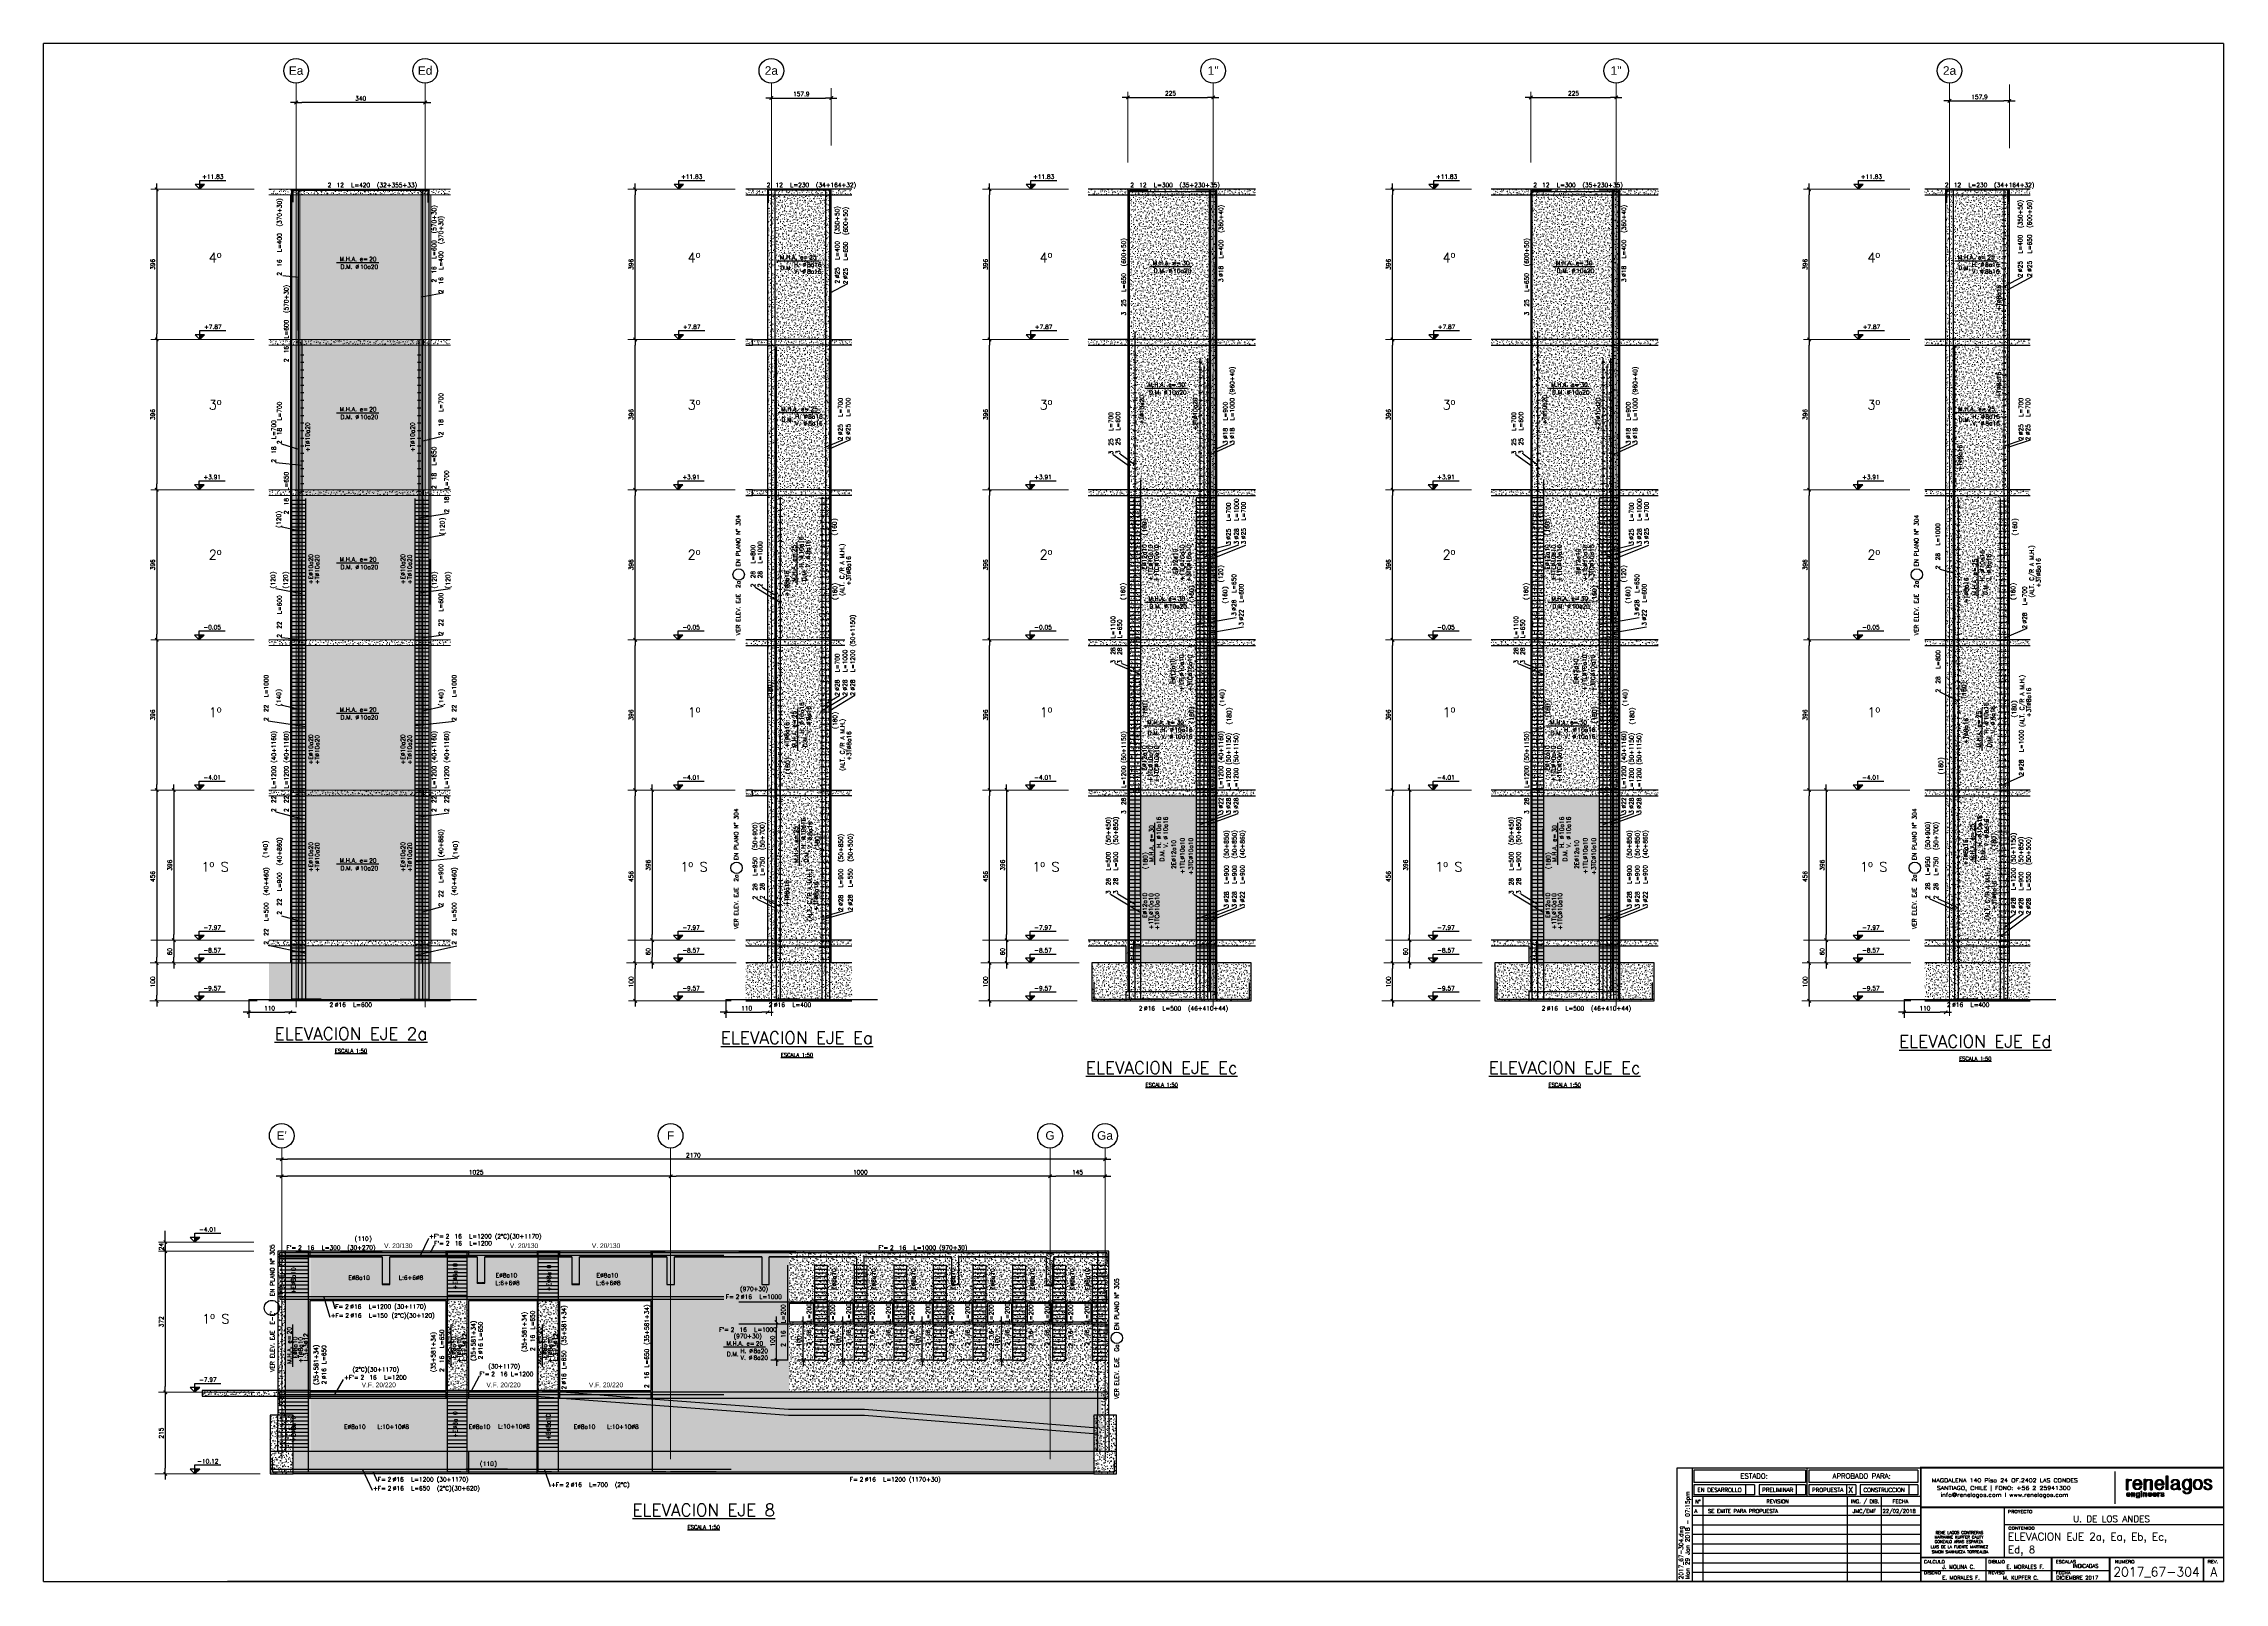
# Model space of a CAD drawing. Extents: x -58 to 5689, y 66 to 4123.
import ezdxf
from ezdxf.enums import TextEntityAlignment as Align

# ---------------------------------------------------------------- set-up
doc = ezdxf.new("R2010")
doc.units = 0
doc.header["$LTSCALE"] = 30
doc.header["$MEASUREMENT"] = 0
for name, pattern in [('EJE2a$0$RLE-PROYECCION', [0.71438, 0.47625, -0.23813]), ('EJEEa$0$RLE-PROYECCION', [0.71438, 0.47625, -0.23813]), ('EJEEb$0$RLE-PROYECCION', [0.71438, 0.47625, -0.23813]), ('EJEEc$0$RLE-PROYECCION', [0.71438, 0.47625, -0.23813]), ('EJEEd$0$RLE-PROYECCION', [0.71438, 0.47625, -0.23813])]:
    doc.linetypes.add(name, pattern=pattern)
doc.layers.get('0').update_dxf_attribs({"linetype": 'CONTINUOUS'})
for name, color, linetype in [('EJE2a$0$fe', 7, 'CONTINUOUS'), ('EJE2a$0$RLA-COTAS1', 2, 'CONTINUOUS'), ('EJE2a$0$RLA-FE', 7, 'CONTINUOUS'), ('EJE2a$0$RLA-TEXTOS2', 6, 'CONTINUOUS'), ('EJE2a$0$TEXTOS-FE', 9, 'CONTINUOUS'), ('EJE2a$0$TEXTOS1', 9, 'CONTINUOUS'), ('EJE8$0$RLA-CONTORNOS', 3, 'CONTINUOUS'), ('EJE8$0$RLA-FE', 7, 'CONTINUOUS'), ('EJE8$0$RLA-TEXTOS-FE', 9, 'CONTINUOUS'), ('EJE8$0$RLA-TEXTOS2', 6, 'CONTINUOUS'), ('EJE8$0$TEXTOS-FE', 9, 'CONTINUOUS'), ('EJE8$0$TEXTOS1', 9, 'CONTINUOUS'), ('EJEEa$0$fe', 7, 'CONTINUOUS'), ('EJEEa$0$RLA-COTAS2', 1, 'CONTINUOUS'), ('EJEEa$0$RLA-FE', 7, 'CONTINUOUS'), ('EJEEa$0$RLA-TEXTOS-FE', 9, 'CONTINUOUS'), ('EJEEa$0$RLA-TEXTOS2', 6, 'CONTINUOUS'), ('EJEEa$0$TEXTOS-FE', 9, 'CONTINUOUS'), ('EJEEa$0$TEXTOS1', 9, 'CONTINUOUS'), ('EJEEb$0$fe', 7, 'CONTINUOUS'), ('EJEEb$0$RLA-FE', 7, 'CONTINUOUS'), ('EJEEb$0$RLA-TEXTOS-FE', 9, 'CONTINUOUS'), ('EJEEb$0$RLA-TEXTOS2', 6, 'CONTINUOUS'), ('EJEEb$0$TEXTOS-FE', 9, 'CONTINUOUS'), ('EJEEb$0$TEXTOS1', 9, 'CONTINUOUS'), ('EJEEc$0$fe', 7, 'CONTINUOUS'), ('EJEEc$0$RLA-FE', 7, 'CONTINUOUS'), ('EJEEc$0$RLA-TEXTOS-FE', 9, 'CONTINUOUS'), ('EJEEc$0$RLA-TEXTOS2', 6, 'CONTINUOUS'), ('EJEEc$0$TEXTOS-FE', 9, 'CONTINUOUS'), ('EJEEc$0$TEXTOS1', 9, 'CONTINUOUS'), ('EJEEd$0$fe', 7, 'CONTINUOUS'), ('EJEEd$0$RLA-COTAS2', 1, 'CONTINUOUS'), ('EJEEd$0$RLA-FE', 7, 'CONTINUOUS'), ('EJEEd$0$RLA-TEXTOS-FE', 9, 'CONTINUOUS'), ('EJEEd$0$RLA-TEXTOS2', 6, 'CONTINUOUS'), ('EJEEd$0$TEXTOS-FE', 9, 'CONTINUOUS'), ('EJEEd$0$TEXTOS1', 9, 'CONTINUOUS'), ('FORMATO', 7, 'CONTINUOUS'), ('RLA-FORMATO', 7, 'CONTINUOUS'), ('RLA-LOGO', 7, 'CONTINUOUS')]:
    doc.layers.add(name, color=color, linetype=linetype)
for name, color, linetype, lineweight, transparency in [('EJE2a$0$RLA-ACHURADO', 30, 'EJE2a$0$RLE-PROYECCION', 15, 0.7), ('EJEEa$0$RLA-ACHURADO', 30, 'EJEEa$0$RLE-PROYECCION', 15, 0.7), ('EJEEb$0$RLA-ACHURADO', 30, 'EJEEb$0$RLE-PROYECCION', 15, 0.7), ('EJEEc$0$RLA-ACHURADO', 30, 'EJEEc$0$RLE-PROYECCION', 15, 0.7), ('EJEEd$0$RLA-ACHURADO', 30, 'EJEEd$0$RLE-PROYECCION', 15, 0.7)]:
    doc.layers.add(name, color=color, linetype=linetype, lineweight=lineweight, transparency=transparency)
for name, color, linetype, lineweight in [('EJE2a$0$RLA-CONTORNO', 30, 'CONTINUOUS', 15), ('EJE2a$0$RLA-EJE', 3, 'CONTINUOUS', 25), ('EJE2a$0$RLA-EJES', 1, 'CONTINUOUS', 9), ('EJE2a$0$RLA-NIVEL-1', 1, 'CONTINUOUS', 9), ('EJE2a$0$RLA-SELLO', 3, 'CONTINUOUS', 9), ('EJE2a$0$RLA-TITULO', 6, 'CONTINUOUS', 25), ('EJE8$0$RLA-CONTORNO', 30, 'CONTINUOUS', 25), ('EJE8$0$RLA-EJE', 3, 'CONTINUOUS', 25), ('EJE8$0$RLA-EJES', 1, 'CONTINUOUS', 9), ('EJE8$0$RLA-NIVEL-1', 1, 'CONTINUOUS', 9), ('EJE8$0$RLA-TEXTOS-1', 9, 'CONTINUOUS', 9), ('EJE8$0$RLA-TITULO', 6, 'CONTINUOUS', 25), ('EJEEa$0$RLA-CONTORNO', 30, 'CONTINUOUS', 25), ('EJEEa$0$RLA-EJE', 3, 'CONTINUOUS', 25), ('EJEEa$0$RLA-EJES', 1, 'CONTINUOUS', 9), ('EJEEa$0$RLA-NIVEL-1', 1, 'CONTINUOUS', 9), ('EJEEa$0$RLA-SELLO', 3, 'CONTINUOUS', 9), ('EJEEa$0$RLA-TITULO', 6, 'CONTINUOUS', 25), ('EJEEb$0$RLA-CONTORNO', 30, 'CONTINUOUS', 25), ('EJEEb$0$RLA-EJE', 3, 'CONTINUOUS', 25), ('EJEEb$0$RLA-EJES', 1, 'CONTINUOUS', 9), ('EJEEb$0$RLA-NIVEL-1', 1, 'CONTINUOUS', 9), ('EJEEb$0$RLA-SELLO', 3, 'CONTINUOUS', 9), ('EJEEb$0$RLA-TITULO', 6, 'CONTINUOUS', 25), ('EJEEc$0$RLA-CONTORNO', 30, 'CONTINUOUS', 25), ('EJEEc$0$RLA-EJE', 3, 'CONTINUOUS', 25), ('EJEEc$0$RLA-EJES', 1, 'CONTINUOUS', 9), ('EJEEc$0$RLA-NIVEL-1', 1, 'CONTINUOUS', 9), ('EJEEc$0$RLA-SELLO', 3, 'CONTINUOUS', 9), ('EJEEc$0$RLA-TITULO', 6, 'CONTINUOUS', 25), ('EJEEd$0$RLA-CONTORNO', 30, 'CONTINUOUS', 25), ('EJEEd$0$RLA-EJE', 3, 'CONTINUOUS', 25), ('EJEEd$0$RLA-EJES', 1, 'CONTINUOUS', 9), ('EJEEd$0$RLA-NIVEL-1', 1, 'CONTINUOUS', 9), ('EJEEd$0$RLA-SELLO', 3, 'CONTINUOUS', 9), ('EJEEd$0$RLA-TITULO', 6, 'CONTINUOUS', 25)]:
    doc.layers.add(name, color=color, linetype=linetype, lineweight=lineweight)
doc.layers.add('EJE8$0$RLA-ACHURADO', color=30, linetype='CONTINUOUS', transparency=0.7)
doc.styles.add('DIREC', font='ROMAND', dxfattribs={"width": 1.2})
doc.styles.add('EJE2a$0$Arial_1', font='arial.ttf', dxfattribs={"height": 22.5})
doc.styles.add('EJE2a$0$RomanD', font='romand.shx', dxfattribs={"height": 31.5})
doc.styles.add('EJE2a$0$RomanD_1', font='romand__.ttf', dxfattribs={"height": 10})
doc.styles.add('EJE2a$0$ROMANS', font='romans.shx', dxfattribs={"height": 11.25})
doc.styles.add('EJE8$0$Arial_1', font='arial.ttf', dxfattribs={"height": 22.5})
doc.styles.add('EJE8$0$Arial_2', font='arial.ttf', dxfattribs={"height": 12.5})
doc.styles.add('EJE8$0$RomanD', font='romand__.ttf', dxfattribs={"height": 32.5})
doc.styles.add('EJE8$0$RomanD_1', font='romand__.ttf', dxfattribs={"height": 10})
doc.styles.add('EJE8$0$ROMANS', font='romans.shx', dxfattribs={"height": 11.25})
doc.styles.add('EJEEa$0$Arial_1', font='arial.ttf', dxfattribs={"height": 22.5})
doc.styles.add('EJEEa$0$RomanD', font='romand__.ttf', dxfattribs={"height": 32.5})
doc.styles.add('EJEEa$0$RomanD_1', font='romand__.ttf', dxfattribs={"height": 10})
doc.styles.add('EJEEa$0$ROMANS', font='romans.shx', dxfattribs={"height": 11.25})
doc.styles.add('EJEEb$0$Arial_1', font='arial.ttf', dxfattribs={"height": 22.5})
doc.styles.add('EJEEb$0$RomanD', font='romand__.ttf', dxfattribs={"height": 32.5})
doc.styles.add('EJEEb$0$RomanD_1', font='romand__.ttf', dxfattribs={"height": 10})
doc.styles.add('EJEEb$0$ROMANS', font='romans.shx', dxfattribs={"height": 11.25})
doc.styles.add('EJEEc$0$Arial_1', font='arial.ttf', dxfattribs={"height": 22.5})
doc.styles.add('EJEEc$0$RomanD', font='romand__.ttf', dxfattribs={"height": 32.5})
doc.styles.add('EJEEc$0$RomanD_1', font='romand__.ttf', dxfattribs={"height": 10})
doc.styles.add('EJEEc$0$ROMANS', font='romans.shx', dxfattribs={"height": 11.25})
doc.styles.add('EJEEd$0$Arial_1', font='arial.ttf', dxfattribs={"height": 22.5})
doc.styles.add('EJEEd$0$RomanD', font='romand__.ttf', dxfattribs={"height": 32.5})
doc.styles.add('EJEEd$0$RomanD_1', font='romand__.ttf', dxfattribs={"height": 10})
doc.styles.add('EJEEd$0$ROMANS', font='romans.shx', dxfattribs={"height": 11.25})
doc.styles.add('INGCIV', font='ROMAND', dxfattribs={"width": 1.2})
doc.styles.add('ROMAND', font='romand', dxfattribs={"height": 31.5})
doc.styles.add('ROMANS', font='romans.shx', dxfattribs={"height": 11.25})
doc.dimstyles.new('EJE2a$0$ING-50', dxfattribs={"dimscale": 50, "dimtxt": 0.27, "dimasz": 0.3, "dimexe": 0, "dimexo": 0, "dimgap": 0.1, "dimtad": 1, "dimdec": 1, "dimzin": 12, "dimdsep": 46, "dimtxsty": 'EJE2a$0$ROMANS', "dimblk": 'EJE2a$0$TICK1', "dimblk1": 'EJE2a$0$TICK1', "dimblk2": 'EJE2a$0$TICK1', "dimcen": 0.09, "dimclrd": 2, "dimclre": 1, "dimclrt": 3, "dimadec": 0, "dimazin": 0, "dimtfac": 1, "dimtdec": 0, "dimtix": 1, "dimtmove": 2, "dimatfit": 3, "dimldrblk": 'EJE2a$0$TICK1', "dimfxl": 0, "dimfxlon": 1, "dimtolj": 1, "dimtzin": 0, "dimarcsym": 0})
doc.dimstyles.new('EJE2a$0$ING50', dxfattribs={"dimscale": 50, "dimtxt": 0.27, "dimasz": 0.3, "dimexe": 0, "dimexo": 0, "dimgap": 0.1, "dimtad": 1, "dimdec": 1, "dimzin": 12, "dimdsep": 46, "dimtxsty": 'EJE2a$0$ROMANS', "dimblk": 'EJE2a$0$TICK1', "dimblk1": 'EJE2a$0$TICK1', "dimblk2": 'EJE2a$0$TICK1', "dimcen": 0.09, "dimclrd": 2, "dimclre": 1, "dimclrt": 3, "dimadec": 0, "dimazin": 0, "dimtfac": 1, "dimtdec": 0, "dimtix": 1, "dimtmove": 2, "dimatfit": 3, "dimldrblk": 'EJE2a$0$TICK1', "dimfxl": 0, "dimfxlon": 1, "dimtolj": 1, "dimtzin": 0, "dimarcsym": 0})
doc.dimstyles.new('EJE8$0$ING50', dxfattribs={"dimscale": 50, "dimtxt": 0.27, "dimasz": 0.3, "dimexe": 0, "dimexo": 0, "dimgap": 0.1, "dimtad": 1, "dimdec": 1, "dimzin": 12, "dimdsep": 46, "dimtxsty": 'EJE8$0$ROMANS', "dimblk": 'EJE8$0$TICK1', "dimblk1": 'EJE8$0$TICK1', "dimblk2": 'EJE8$0$TICK1', "dimcen": 0.09, "dimclrd": 2, "dimclre": 1, "dimclrt": 3, "dimadec": 0, "dimazin": 0, "dimtfac": 1, "dimtdec": 0, "dimtix": 1, "dimtmove": 2, "dimatfit": 3, "dimldrblk": 'EJE8$0$TICK1', "dimfxl": 0, "dimfxlon": 1, "dimtolj": 1, "dimtzin": 0, "dimarcsym": 0})
doc.dimstyles.new('EJEEa$0$ING50', dxfattribs={"dimscale": 50, "dimtxt": 0.27, "dimasz": 0.3, "dimexe": 0, "dimexo": 0, "dimgap": 0.1, "dimtad": 1, "dimdec": 1, "dimzin": 12, "dimdsep": 46, "dimtxsty": 'EJEEa$0$ROMANS', "dimblk": 'EJEEa$0$TICK1', "dimblk1": 'EJEEa$0$TICK1', "dimblk2": 'EJEEa$0$TICK1', "dimcen": 0.09, "dimclrd": 2, "dimclre": 1, "dimclrt": 3, "dimadec": 0, "dimazin": 0, "dimtfac": 1, "dimtdec": 0, "dimtix": 1, "dimtmove": 2, "dimatfit": 3, "dimldrblk": 'EJEEa$0$TICK1', "dimfxl": 0, "dimfxlon": 1, "dimtolj": 1, "dimtzin": 0, "dimarcsym": 0})
doc.dimstyles.new('EJEEb$0$ING50', dxfattribs={"dimscale": 50, "dimtxt": 0.27, "dimasz": 0.3, "dimexe": 0, "dimexo": 0, "dimgap": 0.1, "dimtad": 1, "dimdec": 1, "dimzin": 12, "dimdsep": 46, "dimtxsty": 'EJEEb$0$ROMANS', "dimblk": 'EJEEb$0$TICK1', "dimblk1": 'EJEEb$0$TICK1', "dimblk2": 'EJEEb$0$TICK1', "dimcen": 0.09, "dimclrd": 2, "dimclre": 1, "dimclrt": 3, "dimadec": 0, "dimazin": 0, "dimtfac": 1, "dimtdec": 0, "dimtix": 1, "dimtmove": 2, "dimatfit": 3, "dimldrblk": 'EJEEb$0$TICK1', "dimfxl": 0, "dimfxlon": 1, "dimtolj": 1, "dimtzin": 0, "dimarcsym": 0})
doc.dimstyles.new('EJEEc$0$ING50', dxfattribs={"dimscale": 50, "dimtxt": 0.27, "dimasz": 0.3, "dimexe": 0, "dimexo": 0, "dimgap": 0.1, "dimtad": 1, "dimdec": 1, "dimzin": 12, "dimdsep": 46, "dimtxsty": 'EJEEc$0$ROMANS', "dimblk": 'EJEEc$0$TICK1', "dimblk1": 'EJEEc$0$TICK1', "dimblk2": 'EJEEc$0$TICK1', "dimcen": 0.09, "dimclrd": 2, "dimclre": 1, "dimclrt": 3, "dimadec": 0, "dimazin": 0, "dimtfac": 1, "dimtdec": 0, "dimtix": 1, "dimtmove": 2, "dimatfit": 3, "dimldrblk": 'EJEEc$0$TICK1', "dimfxl": 0, "dimfxlon": 1, "dimtolj": 1, "dimtzin": 0, "dimarcsym": 0})
doc.dimstyles.new('EJEEd$0$ING50', dxfattribs={"dimscale": 50, "dimtxt": 0.27, "dimasz": 0.3, "dimexe": 0, "dimexo": 0, "dimgap": 0.1, "dimtad": 1, "dimdec": 1, "dimzin": 12, "dimdsep": 46, "dimtxsty": 'EJEEd$0$ROMANS', "dimblk": 'EJEEd$0$TICK1', "dimblk1": 'EJEEd$0$TICK1', "dimblk2": 'EJEEd$0$TICK1', "dimcen": 0.09, "dimclrd": 2, "dimclre": 1, "dimclrt": 3, "dimadec": 0, "dimazin": 0, "dimtfac": 1, "dimtdec": 0, "dimtix": 1, "dimtmove": 2, "dimatfit": 3, "dimldrblk": 'EJEEd$0$TICK1', "dimfxl": 0, "dimfxlon": 1, "dimtolj": 1, "dimtzin": 0, "dimarcsym": 0})
pattern_1 = [(0, (-1931.41, -447.953), (20.32, 5.08), [1.676, -13.564, 1.676, -13.564, -81.28]), (0, (-1931.41, -447.953), (20.32, 5.08), [-30.48, 1.676, -28.804, 1.676, -13.564, -35.56]), (0, (-1931.41, -447.953), (20.32, 5.08), [-76.2, 1.676, -8.484, 1.676, -23.724]), (120, (-1923.79, -445.413), (-14.559409, 15.057636), [1.676, -13.564, 1.676, -13.564, -81.28]), (120, (-1923.79, -445.413), (-14.559409, 15.057636), [-30.48, 1.676, -28.804, 1.676, -13.564, -35.56]), (120, (-1923.79, -445.413), (-14.559409, 15.057636), [-76.2, 1.676, -8.484, 1.676, -23.724]), (240, (-1921.25, -435.253), (-5.760591, -20.137636), [1.676, -13.564, 1.676, -13.564, -81.28]), (240, (-1921.25, -435.253), (-5.760591, -20.137636), [-30.48, 1.676, -28.804, 1.676, -13.564, -35.56]), (240, (-1921.25, -435.253), (-5.760591, -20.137636), [-76.2, 1.676, -8.484, 1.676, -23.724])]
pattern_2 = [(0, (-1384.834, -1595.194), (20.32, 5.08), [1.676, -13.564, 1.676, -13.564, -81.28]), (0, (-1384.834, -1595.194), (20.32, 5.08), [-30.48, 1.676, -28.804, 1.676, -13.564, -35.56]), (0, (-1384.834, -1595.194), (20.32, 5.08), [-76.2, 1.676, -8.484, 1.676, -23.724]), (120, (-1377.214, -1592.654), (-14.559409, 15.057636), [1.676, -13.564, 1.676, -13.564, -81.28]), (120, (-1377.214, -1592.654), (-14.559409, 15.057636), [-30.48, 1.676, -28.804, 1.676, -13.564, -35.56]), (120, (-1377.214, -1592.654), (-14.559409, 15.057636), [-76.2, 1.676, -8.484, 1.676, -23.724]), (240, (-1374.674, -1582.494), (-5.760591, -20.137636), [1.676, -13.564, 1.676, -13.564, -81.28]), (240, (-1374.674, -1582.494), (-5.760591, -20.137636), [-30.48, 1.676, -28.804, 1.676, -13.564, -35.56]), (240, (-1374.674, -1582.494), (-5.760591, -20.137636), [-76.2, 1.676, -8.484, 1.676, -23.724])]
pattern_3 = [(0, (-1384.834, -514.707), (20.32, 0.025), [1.676, -13.564, 1.676, -13.564, -81.28]), (0, (-1384.834, -514.707), (20.32, 0.025), [-30.48, 1.676, -28.804, 1.676, -13.564, -35.56]), (0, (-1384.834, -514.707), (20.32, 0.025), [-76.2, 1.676, -8.484, 1.676, -23.724]), (179.512, (-1377.214, -514.695), (-14.5598977467, 0.0740108445), [0.838, -6.782, 0.838, -6.782, -40.641]), (179.512, (-1377.214, -514.695), (-14.5598977467, 0.0740108445), [-15.241, 0.838, -14.402, 0.838, -6.782, -17.781]), (179.512, (-1377.214, -514.695), (-14.5598977467, 0.0740108445), [-38.101, 0.838, -4.242, 0.838, -11.862]), (180.488, (-1374.674, -514.645), (-5.7603651865, -0.0990652213), [0.838, -6.782, 0.838, -6.782, -40.641]), (180.488, (-1374.674, -514.645), (-5.7603651865, -0.0990652213), [-15.241, 0.838, -14.402, 0.838, -6.782, -17.781]), (180.488, (-1374.674, -514.645), (-5.7603651865, -0.0990652213), [-38.101, 0.838, -4.242, 0.838, -11.862])]
pattern_4 = [(0, (-1019.5963, -1595.194), (20.32, 5.08), [1.676, -13.564, 1.676, -13.564, -81.28]), (0, (-1019.5963, -1595.194), (20.32, 5.08), [-30.48, 1.676, -28.804, 1.676, -13.564, -35.56]), (0, (-1019.5963, -1595.194), (20.32, 5.08), [-76.2, 1.676, -8.484, 1.676, -23.724]), (120, (-1011.9763, -1592.654), (-14.55941, 15.057636), [1.676, -13.564, 1.676, -13.564, -81.28]), (120, (-1011.9763, -1592.654), (-14.55941, 15.057636), [-30.48, 1.676, -28.804, 1.676, -13.564, -35.56]), (120, (-1011.9763, -1592.654), (-14.55941, 15.057636), [-76.2, 1.676, -8.484, 1.676, -23.724]), (240, (-1009.4363, -1582.494), (-5.76059, -20.137636), [1.676, -13.564, 1.676, -13.564, -81.28]), (240, (-1009.4363, -1582.494), (-5.76059, -20.137636), [-30.48, 1.676, -28.804, 1.676, -13.564, -35.56]), (240, (-1009.4363, -1582.494), (-5.76059, -20.137636), [-76.2, 1.676, -8.484, 1.676, -23.724])]
pattern_5 = [(0, (-915.0963, -1595.194), (20.32, 5.08), [1.676, -13.564, 1.676, -13.564, -81.28]), (0, (-915.0963, -1595.194), (20.32, 5.08), [-30.48, 1.676, -28.804, 1.676, -13.564, -35.56]), (0, (-915.0963, -1595.194), (20.32, 5.08), [-76.2, 1.676, -8.484, 1.676, -23.724]), (120, (-907.4763, -1592.654), (-14.55941, 15.057636), [1.676, -13.564, 1.676, -13.564, -81.28]), (120, (-907.4763, -1592.654), (-14.55941, 15.057636), [-30.48, 1.676, -28.804, 1.676, -13.564, -35.56]), (120, (-907.4763, -1592.654), (-14.55941, 15.057636), [-76.2, 1.676, -8.484, 1.676, -23.724]), (240, (-904.9363, -1582.494), (-5.76059, -20.137636), [1.676, -13.564, 1.676, -13.564, -81.28]), (240, (-904.9363, -1582.494), (-5.76059, -20.137636), [-30.48, 1.676, -28.804, 1.676, -13.564, -35.56]), (240, (-904.9363, -1582.494), (-5.76059, -20.137636), [-76.2, 1.676, -8.484, 1.676, -23.724])]
pattern_6 = [(0, (-810.5963, -1595.194), (20.32, 5.08), [1.676, -13.564, 1.676, -13.564, -81.28]), (0, (-810.5963, -1595.194), (20.32, 5.08), [-30.48, 1.676, -28.804, 1.676, -13.564, -35.56]), (0, (-810.5963, -1595.194), (20.32, 5.08), [-76.2, 1.676, -8.484, 1.676, -23.724]), (120, (-802.9763, -1592.654), (-14.55941, 15.057636), [1.676, -13.564, 1.676, -13.564, -81.28]), (120, (-802.9763, -1592.654), (-14.55941, 15.057636), [-30.48, 1.676, -28.804, 1.676, -13.564, -35.56]), (120, (-802.9763, -1592.654), (-14.55941, 15.057636), [-76.2, 1.676, -8.484, 1.676, -23.724]), (240, (-800.4363, -1582.494), (-5.76059, -20.137636), [1.676, -13.564, 1.676, -13.564, -81.28]), (240, (-800.4363, -1582.494), (-5.76059, -20.137636), [-30.48, 1.676, -28.804, 1.676, -13.564, -35.56]), (240, (-800.4363, -1582.494), (-5.76059, -20.137636), [-76.2, 1.676, -8.484, 1.676, -23.724])]
pattern_7 = [(0, (-706.0963, -1595.194), (20.32, 5.08), [1.676, -13.564, 1.676, -13.564, -81.28]), (0, (-706.0963, -1595.194), (20.32, 5.08), [-30.48, 1.676, -28.804, 1.676, -13.564, -35.56]), (0, (-706.0963, -1595.194), (20.32, 5.08), [-76.2, 1.676, -8.484, 1.676, -23.724]), (120, (-698.4763, -1592.654), (-14.55941, 15.057636), [1.676, -13.564, 1.676, -13.564, -81.28]), (120, (-698.4763, -1592.654), (-14.55941, 15.057636), [-30.48, 1.676, -28.804, 1.676, -13.564, -35.56]), (120, (-698.4763, -1592.654), (-14.55941, 15.057636), [-76.2, 1.676, -8.484, 1.676, -23.724]), (240, (-695.9363, -1582.494), (-5.76059, -20.137636), [1.676, -13.564, 1.676, -13.564, -81.28]), (240, (-695.9363, -1582.494), (-5.76059, -20.137636), [-30.48, 1.676, -28.804, 1.676, -13.564, -35.56]), (240, (-695.9363, -1582.494), (-5.76059, -20.137636), [-76.2, 1.676, -8.484, 1.676, -23.724])]
pattern_8 = [(0, (-601.5963, -1595.194), (20.32, 5.08), [1.676, -13.564, 1.676, -13.564, -81.28]), (0, (-601.5963, -1595.194), (20.32, 5.08), [-30.48, 1.676, -28.804, 1.676, -13.564, -35.56]), (0, (-601.5963, -1595.194), (20.32, 5.08), [-76.2, 1.676, -8.484, 1.676, -23.724]), (120, (-593.9763, -1592.654), (-14.55941, 15.057636), [1.676, -13.564, 1.676, -13.564, -81.28]), (120, (-593.9763, -1592.654), (-14.55941, 15.057636), [-30.48, 1.676, -28.804, 1.676, -13.564, -35.56]), (120, (-593.9763, -1592.654), (-14.55941, 15.057636), [-76.2, 1.676, -8.484, 1.676, -23.724]), (240, (-591.4363, -1582.494), (-5.76059, -20.137636), [1.676, -13.564, 1.676, -13.564, -81.28]), (240, (-591.4363, -1582.494), (-5.76059, -20.137636), [-30.48, 1.676, -28.804, 1.676, -13.564, -35.56]), (240, (-591.4363, -1582.494), (-5.76059, -20.137636), [-76.2, 1.676, -8.484, 1.676, -23.724])]
pattern_9 = [(0, (-497.0963, -1595.194), (20.32, 5.08), [1.676, -13.564, 1.676, -13.564, -81.28]), (0, (-497.0963, -1595.194), (20.32, 5.08), [-30.48, 1.676, -28.804, 1.676, -13.564, -35.56]), (0, (-497.0963, -1595.194), (20.32, 5.08), [-76.2, 1.676, -8.484, 1.676, -23.724]), (120, (-489.4763, -1592.654), (-14.55941, 15.057636), [1.676, -13.564, 1.676, -13.564, -81.28]), (120, (-489.4763, -1592.654), (-14.55941, 15.057636), [-30.48, 1.676, -28.804, 1.676, -13.564, -35.56]), (120, (-489.4763, -1592.654), (-14.55941, 15.057636), [-76.2, 1.676, -8.484, 1.676, -23.724]), (240, (-486.9363, -1582.494), (-5.76059, -20.137636), [1.676, -13.564, 1.676, -13.564, -81.28]), (240, (-486.9363, -1582.494), (-5.76059, -20.137636), [-30.48, 1.676, -28.804, 1.676, -13.564, -35.56]), (240, (-486.9363, -1582.494), (-5.76059, -20.137636), [-76.2, 1.676, -8.484, 1.676, -23.724])]
pattern_10 = [(0, (-392.5963, -1595.194), (20.32, 5.08), [1.676, -13.564, 1.676, -13.564, -81.28]), (0, (-392.5963, -1595.194), (20.32, 5.08), [-30.48, 1.676, -28.804, 1.676, -13.564, -35.56]), (0, (-392.5963, -1595.194), (20.32, 5.08), [-76.2, 1.676, -8.484, 1.676, -23.724]), (120, (-384.9763, -1592.654), (-14.55941, 15.057636), [1.676, -13.564, 1.676, -13.564, -81.28]), (120, (-384.9763, -1592.654), (-14.55941, 15.057636), [-30.48, 1.676, -28.804, 1.676, -13.564, -35.56]), (120, (-384.9763, -1592.654), (-14.55941, 15.057636), [-76.2, 1.676, -8.484, 1.676, -23.724]), (240, (-382.4363, -1582.494), (-5.76059, -20.137636), [1.676, -13.564, 1.676, -13.564, -81.28]), (240, (-382.4363, -1582.494), (-5.76059, -20.137636), [-30.48, 1.676, -28.804, 1.676, -13.564, -35.56]), (240, (-382.4363, -1582.494), (-5.76059, -20.137636), [-76.2, 1.676, -8.484, 1.676, -23.724])]
pattern_11 = [(0, (-287.5963, -1595.194), (20.32, 5.08), [1.676, -13.564, 1.676, -13.564, -81.28]), (0, (-287.5963, -1595.194), (20.32, 5.08), [-30.48, 1.676, -28.804, 1.676, -13.564, -35.56]), (0, (-287.5963, -1595.194), (20.32, 5.08), [-76.2, 1.676, -8.484, 1.676, -23.724]), (120, (-279.9763, -1592.654), (-14.55941, 15.057636), [1.676, -13.564, 1.676, -13.564, -81.28]), (120, (-279.9763, -1592.654), (-14.55941, 15.057636), [-30.48, 1.676, -28.804, 1.676, -13.564, -35.56]), (120, (-279.9763, -1592.654), (-14.55941, 15.057636), [-76.2, 1.676, -8.484, 1.676, -23.724]), (240, (-277.4363, -1582.494), (-5.76059, -20.137636), [1.676, -13.564, 1.676, -13.564, -81.28]), (240, (-277.4363, -1582.494), (-5.76059, -20.137636), [-30.48, 1.676, -28.804, 1.676, -13.564, -35.56]), (240, (-277.4363, -1582.494), (-5.76059, -20.137636), [-76.2, 1.676, -8.484, 1.676, -23.724])]
pattern_12 = [(0, (-900.539, -323.827), (20.32, 5.08), [1.676, -13.564, 1.676, -13.564, -81.28]), (0, (-900.539, -323.827), (20.32, 5.08), [-30.48, 1.676, -28.804, 1.676, -13.564, -35.56]), (0, (-900.539, -323.827), (20.32, 5.08), [-76.2, 1.676, -8.484, 1.676, -23.724]), (120, (-892.919, -321.287), (-14.559409, 15.057636), [1.676, -13.564, 1.676, -13.564, -81.28]), (120, (-892.919, -321.287), (-14.559409, 15.057636), [-30.48, 1.676, -28.804, 1.676, -13.564, -35.56]), (120, (-892.919, -321.287), (-14.559409, 15.057636), [-76.2, 1.676, -8.484, 1.676, -23.724]), (240, (-890.379, -311.127), (-5.760591, -20.137636), [1.676, -13.564, 1.676, -13.564, -81.28]), (240, (-890.379, -311.127), (-5.760591, -20.137636), [-30.48, 1.676, -28.804, 1.676, -13.564, -35.56]), (240, (-890.379, -311.127), (-5.760591, -20.137636), [-76.2, 1.676, -8.484, 1.676, -23.724])]
pattern_13 = [(0, (-887.505, -294.188), (20.32, 5.08), [1.676, -13.564, 1.676, -13.564, -81.28]), (0, (-887.505, -294.188), (20.32, 5.08), [-30.48, 1.676, -28.804, 1.676, -13.564, -35.56]), (0, (-887.505, -294.188), (20.32, 5.08), [-76.2, 1.676, -8.484, 1.676, -23.724]), (120, (-879.885, -291.648), (-14.559409, 15.057636), [1.676, -13.564, 1.676, -13.564, -81.28]), (120, (-879.885, -291.648), (-14.559409, 15.057636), [-30.48, 1.676, -28.804, 1.676, -13.564, -35.56]), (120, (-879.885, -291.648), (-14.559409, 15.057636), [-76.2, 1.676, -8.484, 1.676, -23.724]), (240, (-877.345, -281.488), (-5.760591, -20.137636), [1.676, -13.564, 1.676, -13.564, -81.28]), (240, (-877.345, -281.488), (-5.760591, -20.137636), [-30.48, 1.676, -28.804, 1.676, -13.564, -35.56]), (240, (-877.345, -281.488), (-5.760591, -20.137636), [-76.2, 1.676, -8.484, 1.676, -23.724])]
pattern_14 = [(0, (-102.35, -336.7), (20.32, 5.08), [1.676, -13.564, 1.676, -13.564, -81.28]), (0, (-102.35, -336.7), (20.32, 5.08), [-30.48, 1.676, -28.804, 1.676, -13.564, -35.56]), (0, (-102.35, -336.7), (20.32, 5.08), [-76.2, 1.676, -8.484, 1.676, -23.724]), (120, (-94.73, -334.16), (-14.559409, 15.057636), [1.676, -13.564, 1.676, -13.564, -81.28]), (120, (-94.73, -334.16), (-14.559409, 15.057636), [-30.48, 1.676, -28.804, 1.676, -13.564, -35.56]), (120, (-94.73, -334.16), (-14.559409, 15.057636), [-76.2, 1.676, -8.484, 1.676, -23.724]), (240, (-92.19, -324), (-5.760591, -20.137636), [1.676, -13.564, 1.676, -13.564, -81.28]), (240, (-92.19, -324), (-5.760591, -20.137636), [-30.48, 1.676, -28.804, 1.676, -13.564, -35.56]), (240, (-92.19, -324), (-5.760591, -20.137636), [-76.2, 1.676, -8.484, 1.676, -23.724])]

# ---------------------------------------------------------------- blocks, each defined once
blk = doc.blocks.new('viñeta-rl')
at = {"layer": 'RLA-FORMATO', "color": 2, "linetype": 'Continuous'}
for p, q in [((-797.5, 298.8), (-1441, 298.8)), ((-1441, 298.8), (-1441, -1.2)), ((-1400, 298.8), (-1400, 0)), ((-1395.5, 293.8), (-1395.5, 261.3)), ((-1101.9, 293.8), (-1395.5, 293.8)), ((-1101.9, 293.8), (-1101.9, 261.3)), ((-805.2, 293.8), (-1092.3, 293.8)), ((-1092.3, 293.8), (-1092.3, 261.3)), ((-805.2, 293.8), (-805.2, 261.3)), ((-286.2, 289.9), (-286.2, 204.6)), ((-1101.9, 261.3), (-1395.5, 261.3)), ((-1395.5, 254.6), (-1395.5, 228.6)), ((-1235.8, 254.6), (-1395.5, 254.6)), ((-1223.8, 254.6), (-1223.8, 228.6)), ((-1101.9, 254.6), (-1223.8, 254.6)), ((-805.2, 261.3), (-1092.3, 261.3)), ((-969, 254.6), (-1092.3, 254.6)), ((-805.2, 254.6), (-957, 254.6)), ((-797.5, 223.6), (-1400, 223.6)), ((-797.5, 198.6), (-1400, 198.6)), ((-797.5, 173.6), (-1400, 173.6)), ((-1235.8, 228.6), (-1395.5, 228.6)), ((-1372.5, 223.6), (-1372.5, 0)), ((-1101.9, 228.6), (-1223.8, 228.6)), ((-969, 228.6), (-1092.3, 228.6)), ((-991.5, 223.6), (-991.5, 0)), ((-805.2, 228.6), (-957, 228.6)), ((-902.5, 223.6), (-902.5, 0)), ((-578.3, 195.3), (-578.3, 63.3)), ((-797.5, 148.6), (-1400, 148.6)), ((-797.5, 123.6), (-1400, 123.6)), ((-578.3, 149.8), (0, 149.8)), ((-797.5, 98.6), (-1400, 98.6)), ((-795.7, 73.6), (-1398.2, 73.6)), ((-625, 0), (-625, 63.3)), ((-797.5, 48.6), (-1400, 48.6)), ((-797.5, 23.6), (-1400, 23.6)), ((-797.5, 28.8), (-300, 28.8))]:
    blk.add_line(p, q, dxfattribs=at)
at = {"layer": 'RLA-FORMATO', "color": 3}
blk.add_line((-1097.1, 223.6), (-1097.1, 298.8), dxfattribs=at)
at = {"layer": 'RLA-FORMATO', "color": 2}
for p, q in [((-1260, 254.6), (-1260, 228.6)), ((-1235.8, 254.6), (-1235.8, 228.6)), ((-1126.1, 254.6), (-1126.1, 228.6)), ((-1101.9, 254.6), (-1101.9, 228.6)), ((-1092.3, 254.6), (-1092.3, 228.6)), ((-993.2, 254.6), (-993.2, 228.6)), ((-969, 254.6), (-969, 228.6)), ((-957, 254.6), (-957, 228.6)), ((-829.4, 254.6), (-829.4, 228.6)), ((-805.2, 254.6), (-805.2, 228.6))]:
    blk.add_line(p, q, dxfattribs=at)
at = {"layer": 'RLA-FORMATO', "color": 5, "const_width": 5}
for points in [[(0, 300), (-797.5, 300), (-797.5, 0)], [(0, 195.3), (-797.5, 195.3)], [(0, 63.3), (-797.5, 63.3)], [(-452.5, 0), (-452.5, 63.3)], [(-300, 0), (-300, 63.3)], [(-52.5, 0), (-52.5, 63.3)]]:
    blk.add_lwpolyline(points, dxfattribs=at)
at = {"layer": 'RLA-LOGO', "color": 8, "true_color": 0x707070}
for p, q in [((-255.5, 230.1), (-255.5, 228.2)), ((-255.4, 230.7), (-255.4, 227.6)), ((-255.4, 230.4), (-255.4, 227.9)), ((-255.3, 231.2), (-255.3, 227)), ((-255.3, 231), (-255.3, 227.2)), ((-255.3, 230.9), (-255.3, 227.4)), ((-255.2, 231.5), (-255.2, 226.7)), ((-255.2, 231.4), (-255.2, 226.9)), ((-255.1, 231.7), (-255.1, 226.5)), ((-255.1, 231.6), (-255.1, 226.6)), ((-255, 232), (-255, 226.2)), ((-255, 231.8), (-255, 226.3)), ((-254.9, 232.2), (-254.9, 226)), ((-254.9, 232.1), (-254.9, 226.1)), ((-254.8, 232.4), (-254.8, 225.8)), ((-254.8, 232.3), (-254.8, 225.9)), ((-254.8, 232.2), (-254.8, 225.9)), ((-254.7, 232.6), (-254.7, 225.6)), ((-254.7, 232.5), (-254.7, 225.7)), ((-254.6, 232.8), (-254.6, 225.5)), ((-254.6, 232.7), (-254.6, 225.6)), ((-254.5, 232.9), (-254.5, 225.4)), ((-254.5, 232.8), (-254.5, 225.4)), ((-254.4, 233.1), (-254.4, 225.2)), ((-254.4, 233.1), (-254.4, 225.2)), ((-254.4, 233), (-254.4, 225.3)), ((-254.3, 233.2), (-254.3, 225.1)), ((-254.3, 233.2), (-254.3, 225.1)), ((-254.2, 233.3), (-254.2, 225)), ((-254.2, 233.3), (-254.2, 225)), ((-254.1, 233.5), (-254.1, 224.9)), ((-254.1, 233.4), (-254.1, 224.9)), ((-254, 233.5), (-254, 224.8)), ((-254, 233.5), (-254, 224.8)), ((-253.9, 233.7), (-253.9, 224.6)), ((-253.9, 233.6), (-253.9, 224.7)), ((-253.9, 233.6), (-253.9, 224.7)), ((-253.8, 233.8), (-253.8, 228.8)), ((-253.8, 233.7), (-253.8, 228.8)), ((-253.7, 233.8), (-253.7, 230.6)), ((-253.7, 233.8), (-253.7, 230.3)), ((-253.7, 230.2), (-247.9, 230.2)), ((-253.7, 230.2), (-253.7, 228.8)), ((-253.7, 230.2), (-253.7, 228.8)), ((-253.6, 233.9), (-253.6, 230.9)), ((-253.6, 233.9), (-253.6, 230.8)), ((-253.6, 230.2), (-253.6, 228.8)), ((-253.6, 230.2), (-253.6, 228.8)), ((-253.5, 234), (-253.5, 231.2)), ((-253.5, 234), (-253.5, 231.1)), ((-253.5, 233.9), (-253.5, 231)), ((-253.5, 230.2), (-253.5, 228.8)), ((-253.5, 230.2), (-253.5, 228.8)), ((-253.5, 230.2), (-253.5, 228.8)), ((-253.4, 234.1), (-253.4, 231.4)), ((-253.4, 234), (-253.4, 231.3)), ((-253.4, 230.2), (-253.4, 228.8)), ((-253.4, 230.2), (-253.4, 228.8)), ((-253.3, 234.1), (-253.3, 231.6)), ((-253.3, 234.1), (-253.3, 231.5)), ((-253.3, 230.2), (-253.3, 228.8)), ((-253.3, 230.2), (-253.3, 228.8)), ((-253.2, 234.2), (-253.2, 231.8)), ((-253.2, 234.2), (-253.2, 231.7)), ((-253.2, 230.2), (-253.2, 228.8)), ((-253.2, 230.2), (-253.2, 228.8)), ((-253.1, 234.3), (-253.1, 231.9)), ((-253.1, 234.2), (-253.1, 231.8)), ((-253.1, 230.2), (-253.1, 228.8)), ((-253.1, 230.2), (-253.1, 228.8)), ((-253, 234.3), (-253, 232.1)), ((-253, 234.3), (-253, 232.1)), ((-253, 234.3), (-253, 232)), ((-253, 230.2), (-253, 228.8)), ((-253, 230.2), (-253, 228.8)), ((-253, 230.2), (-253, 228.8)), ((-252.9, 234.4), (-252.9, 232.2)), ((-252.9, 234.4), (-252.9, 232.2)), ((-252.9, 230.2), (-252.9, 228.8)), ((-252.9, 230.2), (-252.9, 228.8)), ((-252.8, 234.4), (-252.8, 232.3)), ((-252.8, 234.4), (-252.8, 232.3)), ((-252.8, 230.2), (-252.8, 228.8)), ((-252.8, 230.2), (-252.8, 228.8)), ((-252.7, 234.5), (-252.7, 232.5)), ((-252.7, 234.5), (-252.7, 232.4)), ((-252.7, 230.2), (-252.7, 228.8)), ((-252.7, 230.2), (-252.7, 228.8)), ((-252.6, 234.6), (-252.6, 232.6)), ((-252.6, 234.5), (-252.6, 232.5)), ((-252.6, 234.5), (-252.6, 232.5)), ((-252.6, 230.2), (-252.6, 228.8)), ((-252.6, 230.2), (-252.6, 228.8)), ((-252.6, 230.2), (-252.6, 228.8)), ((-252.5, 234.6), (-252.5, 232.7)), ((-252.5, 234.6), (-252.5, 232.6)), ((-252.5, 230.2), (-252.5, 228.8)), ((-252.5, 230.2), (-252.5, 228.8)), ((-252.4, 234.6), (-252.4, 232.8)), ((-252.4, 234.6), (-252.4, 232.7)), ((-252.4, 230.2), (-252.4, 228.8)), ((-252.4, 230.2), (-252.4, 228.8)), ((-252.3, 234.7), (-252.3, 232.8)), ((-252.3, 234.6), (-252.3, 232.8)), ((-252.3, 230.2), (-252.3, 228.8)), ((-252.3, 230.2), (-252.3, 228.8)), ((-252.2, 234.7), (-252.2, 232.9)), ((-252.2, 234.7), (-252.2, 232.9)), ((-252.2, 230.2), (-252.2, 228.8)), ((-252.2, 230.2), (-252.2, 228.8)), ((-252.1, 234.7), (-252.1, 233)), ((-252.1, 234.7), (-252.1, 233)), ((-252.1, 234.7), (-252.1, 232.9)), ((-252.1, 230.2), (-252.1, 228.8)), ((-252.1, 230.2), (-252.1, 228.8)), ((-252.1, 230.2), (-252.1, 228.8)), ((-252, 234.8), (-252, 233.1)), ((-252, 234.8), (-252, 233)), ((-252, 230.2), (-252, 228.8)), ((-252, 230.2), (-252, 228.8)), ((-251.9, 234.8), (-251.9, 233.1)), ((-251.9, 234.8), (-251.9, 233.1)), ((-251.9, 230.2), (-251.9, 228.8)), ((-251.9, 230.2), (-251.9, 228.8)), ((-251.8, 234.8), (-251.8, 233.2)), ((-251.8, 234.8), (-251.8, 233.1)), ((-251.8, 230.2), (-251.8, 228.8)), ((-251.8, 230.2), (-251.8, 228.8)), ((-251.7, 234.8), (-251.7, 233.2)), ((-251.7, 234.8), (-251.7, 233.2)), ((-251.7, 234.8), (-251.7, 233.2)), ((-251.7, 230.2), (-251.7, 228.8)), ((-251.7, 230.2), (-251.7, 228.8)), ((-251.7, 230.2), (-251.7, 228.8)), ((-251.6, 234.8), (-251.6, 233.3)), ((-251.6, 234.8), (-251.6, 233.2)), ((-251.6, 230.2), (-251.6, 228.8)), ((-251.6, 230.2), (-251.6, 228.8)), ((-251.5, 234.9), (-251.5, 233.3)), ((-251.5, 234.9), (-251.5, 233.3)), ((-251.5, 230.2), (-251.5, 228.8)), ((-251.5, 230.2), (-251.5, 228.8)), ((-251.4, 234.9), (-251.4, 233.3)), ((-251.4, 234.9), (-251.4, 233.3)), ((-251.4, 230.2), (-251.4, 228.8)), ((-251.4, 230.2), (-251.4, 228.8)), ((-251.3, 234.9), (-251.3, 233.4)), ((-251.3, 234.9), (-251.3, 233.3)), ((-251.3, 230.2), (-251.3, 228.8)), ((-251.3, 230.2), (-251.3, 228.8)), ((-251.2, 234.9), (-251.2, 233.4)), ((-251.2, 234.9), (-251.2, 233.4)), ((-251.2, 234.9), (-251.2, 233.4)), ((-251.2, 230.2), (-251.2, 228.8)), ((-251.2, 230.2), (-251.2, 228.8)), ((-251.2, 230.2), (-251.2, 228.8)), ((-251.1, 234.9), (-251.1, 233.4)), ((-251.1, 234.9), (-251.1, 233.4)), ((-251.1, 230.2), (-251.1, 228.8)), ((-251.1, 230.2), (-251.1, 228.8)), ((-251, 234.9), (-251, 233.4)), ((-251, 234.9), (-251, 233.4)), ((-251, 230.2), (-251, 228.8)), ((-251, 230.2), (-251, 228.8)), ((-250.9, 234.9), (-250.9, 233.4)), ((-250.9, 234.9), (-250.9, 233.4)), ((-250.9, 230.2), (-250.9, 228.8)), ((-250.9, 230.2), (-250.9, 228.8)), ((-250.8, 234.9), (-250.8, 233.4)), ((-250.8, 234.9), (-250.8, 233.4)), ((-250.8, 234.9), (-250.8, 233.4)), ((-250.8, 230.2), (-250.8, 228.8)), ((-250.8, 230.2), (-250.8, 228.8)), ((-250.8, 230.2), (-250.8, 228.8)), ((-250.7, 234.9), (-250.7, 233.4)), ((-250.7, 234.9), (-250.7, 233.4)), ((-250.7, 230.2), (-250.7, 228.8)), ((-250.7, 230.2), (-250.7, 228.8)), ((-250.6, 234.9), (-250.6, 233.4)), ((-250.6, 234.9), (-250.6, 233.4)), ((-250.6, 230.2), (-250.6, 228.8)), ((-250.6, 230.2), (-250.6, 228.8)), ((-250.5, 234.9), (-250.5, 233.4)), ((-250.5, 234.9), (-250.5, 233.4)), ((-250.5, 230.2), (-250.5, 228.8)), ((-250.5, 230.2), (-250.5, 228.8)), ((-250.4, 234.9), (-250.4, 233.4)), ((-250.4, 234.9), (-250.4, 233.4)), ((-250.4, 230.2), (-250.4, 228.8)), ((-250.4, 230.2), (-250.4, 228.8)), ((-250.3, 234.9), (-250.3, 233.3)), ((-250.3, 234.9), (-250.3, 233.3)), ((-250.3, 234.9), (-250.3, 233.3)), ((-250.3, 230.2), (-250.3, 228.8)), ((-250.3, 230.2), (-250.3, 228.8)), ((-250.3, 230.2), (-250.3, 228.8)), ((-250.2, 234.9), (-250.2, 233.3)), ((-250.2, 234.9), (-250.2, 233.3)), ((-250.2, 230.2), (-250.2, 228.8)), ((-250.2, 230.2), (-250.2, 228.8)), ((-250.1, 234.9), (-250.1, 233.3)), ((-250.1, 234.8), (-250.1, 233.3)), ((-250.1, 230.2), (-250.1, 228.8)), ((-250.1, 230.2), (-250.1, 228.8)), ((-250, 234.8), (-250, 233.2)), ((-250, 234.8), (-250, 233.2)), ((-250, 230.2), (-250, 228.8)), ((-250, 230.2), (-250, 228.8)), ((-249.9, 234.8), (-249.9, 233.2)), ((-249.9, 234.8), (-249.9, 233.2)), ((-249.9, 234.8), (-249.9, 233.2)), ((-249.9, 230.2), (-249.9, 228.8)), ((-249.9, 230.2), (-249.9, 228.8)), ((-249.9, 230.2), (-249.9, 228.8)), ((-249.8, 234.8), (-249.8, 233.1)), ((-249.8, 234.8), (-249.8, 233.2)), ((-249.8, 230.2), (-249.8, 228.8)), ((-249.8, 230.2), (-249.8, 228.8)), ((-249.7, 234.8), (-249.7, 233.1)), ((-249.7, 234.8), (-249.7, 233.1)), ((-249.7, 230.2), (-249.7, 228.8)), ((-249.7, 230.2), (-249.7, 228.8)), ((-249.6, 234.8), (-249.6, 233.1)), ((-249.6, 234.7), (-249.6, 233)), ((-249.6, 230.2), (-249.6, 228.8)), ((-249.6, 230.2), (-249.6, 228.8)), ((-249.5, 234.7), (-249.5, 233)), ((-249.5, 234.7), (-249.5, 233)), ((-249.5, 230.2), (-249.5, 228.8)), ((-249.5, 230.2), (-249.5, 228.8)), ((-249.4, 234.7), (-249.4, 232.9)), ((-249.4, 234.7), (-249.4, 232.9)), ((-249.4, 234.7), (-249.4, 232.9)), ((-249.4, 230.2), (-249.4, 228.8)), ((-249.4, 230.2), (-249.4, 228.8)), ((-249.4, 230.2), (-249.4, 228.8)), ((-249.3, 234.7), (-249.3, 232.8)), ((-249.3, 234.6), (-249.3, 232.8)), ((-249.3, 230.2), (-249.3, 228.8)), ((-249.3, 230.2), (-249.3, 228.8)), ((-249.2, 234.6), (-249.2, 232.7)), ((-249.2, 234.6), (-249.2, 232.8)), ((-249.2, 230.2), (-249.2, 228.8)), ((-249.2, 230.2), (-249.2, 228.8)), ((-249.1, 234.6), (-249.1, 232.6)), ((-249.1, 234.6), (-249.1, 232.7)), ((-249.1, 230.2), (-249.1, 228.8)), ((-249.1, 230.2), (-249.1, 228.8)), ((-249, 234.5), (-249, 232.5)), ((-249, 234.5), (-249, 232.6)), ((-249, 234.5), (-249, 232.6)), ((-249, 230.2), (-249, 228.8)), ((-249, 230.2), (-249, 228.8)), ((-249, 230.2), (-249, 228.8)), ((-248.9, 234.5), (-248.9, 232.5)), ((-248.9, 234.4), (-248.9, 232.4)), ((-248.9, 230.2), (-248.9, 228.8)), ((-248.9, 230.2), (-248.9, 228.8)), ((-248.8, 234.4), (-248.8, 232.3)), ((-248.8, 234.4), (-248.8, 232.3)), ((-248.8, 230.2), (-248.8, 228.8)), ((-248.8, 230.2), (-248.8, 228.8)), ((-248.7, 234.4), (-248.7, 232.2)), ((-248.7, 234.3), (-248.7, 232.2)), ((-248.7, 230.2), (-248.7, 228.8)), ((-248.7, 230.2), (-248.7, 228.8)), ((-248.6, 234.3), (-248.6, 232)), ((-248.6, 234.3), (-248.6, 232.1)), ((-248.6, 230.2), (-248.6, 228.8)), ((-248.6, 230.2), (-248.6, 228.8)), ((-248.5, 234.3), (-248.5, 232)), ((-248.5, 234.2), (-248.5, 231.8)), ((-248.5, 234.2), (-248.5, 231.9)), ((-248.5, 230.2), (-248.5, 228.8)), ((-248.5, 230.2), (-248.5, 228.8)), ((-248.5, 230.2), (-248.5, 228.8)), ((-248.4, 234.2), (-248.4, 231.7)), ((-248.4, 234.1), (-248.4, 231.7)), ((-248.4, 230.2), (-248.4, 228.8)), ((-248.4, 230.2), (-248.4, 228.8)), ((-248.3, 234.1), (-248.3, 231.5)), ((-248.3, 234.1), (-248.3, 231.6)), ((-248.3, 230.2), (-248.3, 228.8)), ((-248.3, 230.2), (-248.3, 228.8)), ((-248.2, 234), (-248.2, 231.3)), ((-248.2, 234), (-248.2, 231.4)), ((-248.2, 230.2), (-248.2, 228.8)), ((-248.2, 230.2), (-248.2, 228.8)), ((-248.1, 234), (-248.1, 231)), ((-248.1, 234), (-248.1, 231.2)), ((-248.1, 233.9), (-248.1, 230.9)), ((-248.1, 230.2), (-248.1, 228.8)), ((-248.1, 230.2), (-248.1, 228.8)), ((-248.1, 230.2), (-248.1, 228.8)), ((-248, 233.8), (-248, 230.6)), ((-248, 233.9), (-248, 230.8)), ((-248, 230.2), (-248, 228.8)), ((-248, 230.2), (-248, 228.8)), ((-247.9, 233.8), (-247.9, 228.8)), ((-247.9, 233.8), (-247.9, 230.4)), ((-247.9, 230.2), (-247.9, 228.8)), ((-247.8, 233.7), (-247.8, 228.8)), ((-247.8, 233.7), (-247.8, 228.8)), ((-247.7, 233.7), (-247.7, 228.8)), ((-247.7, 233.6), (-247.7, 228.8)), ((-247.6, 233.6), (-247.6, 228.8)), ((-247.6, 233.5), (-247.6, 228.8)), ((-247.6, 233.5), (-247.6, 228.8)), ((-247.5, 233.5), (-247.5, 228.8)), ((-247.5, 233.4), (-247.5, 228.8)), ((-247.4, 233.4), (-247.4, 228.8)), ((-247.4, 233.3), (-247.4, 228.8)), ((-247.3, 233.3), (-247.3, 228.8)), ((-247.3, 233.2), (-247.3, 228.8)), ((-247.2, 233.1), (-247.2, 228.8)), ((-247.2, 233.1), (-247.2, 228.8)), ((-247.2, 233), (-247.2, 228.8)), ((-247.1, 233), (-247.1, 228.8)), ((-247.1, 232.9), (-247.1, 228.8)), ((-247, 232.8), (-247, 228.8)), ((-247, 232.7), (-247, 228.8)), ((-246.9, 232.7), (-246.9, 228.8)), ((-246.9, 232.6), (-246.9, 228.8)), ((-246.8, 232.5), (-246.8, 228.8)), ((-246.8, 232.4), (-246.8, 228.8)), ((-246.7, 232.3), (-246.7, 228.8)), ((-246.7, 232.2), (-246.7, 228.8)), ((-246.7, 232.1), (-246.7, 228.8)), ((-246.6, 232), (-246.6, 228.8)), ((-246.6, 231.9), (-246.6, 228.8)), ((-246.5, 231.8), (-246.5, 228.8)), ((-246.5, 231.7), (-246.5, 228.8)), ((-246.4, 231.5), (-246.4, 228.8)), ((-246.4, 231.4), (-246.4, 228.8)), ((-246.3, 231.3), (-246.3, 228.8)), ((-246.3, 231.1), (-246.3, 228.8)), ((-246.3, 230.9), (-246.3, 228.8)), ((-246.2, 230.7), (-246.2, 228.8)), ((-246.2, 230.4), (-246.2, 228.8)), ((-246.1, 230), (-246.1, 228.8)), ((-242.4, 234.6), (-242.4, 223.7)), ((-242.4, 234.6), (-240.8, 234.6)), ((-242.4, 234.6), (-242.4, 223.7)), ((-242.4, 234.6), (-242.4, 223.7)), ((-242.3, 234.6), (-242.3, 223.7)), ((-242.3, 234.6), (-242.3, 223.7)), ((-242.3, 234.6), (-242.3, 223.7)), ((-242.2, 234.6), (-242.2, 223.7)), ((-242.2, 234.6), (-242.2, 223.7)), ((-242.1, 234.6), (-242.1, 223.7)), ((-242.1, 234.6), (-242.1, 223.7)), ((-242, 234.6), (-242, 223.7)), ((-242, 234.6), (-242, 223.7)), ((-241.9, 234.6), (-241.9, 223.7)), ((-241.9, 234.6), (-241.9, 223.7)), ((-241.8, 234.6), (-241.8, 223.7)), ((-241.8, 234.6), (-241.8, 223.7)), ((-241.8, 234.6), (-241.8, 223.7)), ((-241.7, 234.6), (-241.7, 223.7)), ((-241.7, 234.6), (-241.7, 223.7)), ((-241.6, 234.6), (-241.6, 223.7)), ((-241.6, 234.6), (-241.6, 223.7)), ((-241.5, 234.6), (-241.5, 223.7)), ((-241.5, 234.6), (-241.5, 223.7)), ((-241.4, 234.6), (-241.4, 223.7)), ((-241.4, 234.6), (-241.4, 223.7)), ((-241.4, 234.6), (-241.4, 223.7)), ((-241.3, 234.6), (-241.3, 223.7)), ((-241.3, 234.6), (-241.3, 223.7)), ((-241.2, 234.6), (-241.2, 223.7)), ((-241.2, 234.6), (-241.2, 223.7)), ((-241.1, 234.6), (-241.1, 223.7)), ((-241.1, 234.6), (-241.1, 223.7)), ((-241, 234.6), (-241, 223.7)), ((-241, 234.6), (-241, 223.7)), ((-240.9, 234.6), (-240.9, 223.7)), ((-240.9, 234.6), (-240.9, 223.7)), ((-240.9, 234.6), (-240.9, 223.7)), ((-240.8, 233.5), (-240.8, 234.6)), ((-240.8, 234.6), (-240.8, 223.7)), ((-240.7, 233.5), (-240.8, 233.5)), ((-240.8, 233.5), (-240.8, 231.4)), ((-240.8, 223.7), (-240.8, 231.3)), ((-240.7, 233.5), (-240.7, 231.5)), ((-240.7, 233.5), (-240.7, 231.5)), ((-240.6, 233.6), (-240.6, 231.7)), ((-240.6, 233.5), (-240.6, 231.6)), ((-240.5, 233.7), (-240.5, 231.8)), ((-240.5, 233.7), (-240.5, 231.8)), ((-240.5, 233.6), (-240.5, 231.7)), ((-240.4, 233.8), (-240.4, 231.9)), ((-240.4, 233.8), (-240.4, 231.9)), ((-240.3, 233.9), (-240.3, 232)), ((-240.3, 233.8), (-240.3, 232)), ((-240.2, 234), (-240.2, 232.1)), ((-240.2, 233.9), (-240.2, 232.1)), ((-240.1, 234), (-240.1, 232.2)), ((-240.1, 234), (-240.1, 232.2)), ((-240, 234.1), (-240, 232.2)), ((-240, 234.1), (-240, 232.3)), ((-240, 234.1), (-240, 232.3)), ((-239.9, 234.2), (-239.9, 232.4)), ((-239.9, 234.1), (-239.9, 232.3)), ((-239.8, 234.2), (-239.8, 232.4)), ((-239.8, 234.2), (-239.8, 232.5)), ((-239.7, 234.3), (-239.7, 232.5)), ((-239.7, 234.3), (-239.7, 232.5)), ((-239.6, 234.4), (-239.6, 232.6)), ((-239.6, 234.3), (-239.6, 232.6)), ((-239.6, 234.3), (-239.6, 232.6)), ((-239.5, 234.4), (-239.5, 232.6)), ((-239.5, 234.4), (-239.5, 232.7)), ((-239.4, 234.4), (-239.4, 232.7)), ((-239.4, 234.4), (-239.4, 232.7)), ((-239.3, 234.5), (-239.3, 232.8)), ((-239.3, 234.4), (-239.3, 232.8)), ((-239.2, 234.5), (-239.2, 232.8)), ((-239.2, 234.5), (-239.2, 232.8)), ((-239.1, 234.5), (-239.1, 232.9)), ((-239.1, 234.5), (-239.1, 232.9)), ((-239.1, 234.5), (-239.1, 232.9)), ((-239, 234.6), (-239, 232.9)), ((-239, 234.6), (-239, 233)), ((-238.9, 234.6), (-238.9, 233)), ((-238.9, 234.6), (-238.9, 233)), ((-238.8, 234.6), (-238.8, 233)), ((-238.8, 234.6), (-238.8, 233)), ((-238.7, 234.7), (-238.7, 233.1)), ((-238.7, 234.6), (-238.7, 233.1)), ((-238.7, 234.6), (-238.7, 233.1)), ((-238.6, 234.7), (-238.6, 233.1)), ((-238.6, 234.7), (-238.6, 233.1)), ((-238.5, 234.7), (-238.5, 233.2)), ((-238.5, 234.7), (-238.5, 233.2)), ((-238.4, 234.7), (-238.4, 233.2)), ((-238.4, 234.7), (-238.4, 233.2)), ((-238.3, 234.8), (-238.3, 233.2)), ((-238.3, 234.7), (-238.3, 233.2)), ((-238.2, 234.8), (-238.2, 233.3)), ((-238.2, 234.8), (-238.2, 233.3)), ((-238.2, 234.8), (-238.2, 233.3)), ((-238.1, 234.8), (-238.1, 233.3)), ((-238.1, 234.8), (-238.1, 233.3)), ((-238, 234.8), (-238, 233.3)), ((-238, 234.8), (-238, 233.3)), ((-237.9, 234.8), (-237.9, 233.3)), ((-237.9, 234.8), (-237.9, 233.3)), ((-237.8, 234.8), (-237.8, 233.3)), ((-237.8, 234.8), (-237.8, 233.3)), ((-237.8, 234.8), (-237.8, 233.3)), ((-237.7, 234.8), (-237.7, 233.3)), ((-237.7, 234.8), (-237.7, 233.3)), ((-237.6, 234.9), (-237.6, 233.3)), ((-237.6, 234.8), (-237.6, 233.3)), ((-237.5, 234.9), (-237.5, 233.3)), ((-237.5, 234.9), (-237.5, 233.3)), ((-237.4, 234.9), (-237.4, 233.3)), ((-237.4, 234.9), (-237.4, 233.3)), ((-237.3, 234.9), (-237.3, 233.3)), ((-237.3, 234.9), (-237.3, 233.3)), ((-237.3, 234.9), (-237.3, 233.3)), ((-237.2, 234.9), (-237.2, 233.3)), ((-237.2, 234.9), (-237.2, 233.3)), ((-237.1, 234.9), (-237.1, 233.3)), ((-237.1, 234.8), (-237.1, 233.3)), ((-237, 234.8), (-237, 233.2)), ((-237, 234.8), (-237, 233.2)), ((-236.9, 234.8), (-236.9, 233.2)), ((-236.9, 234.8), (-236.9, 233.2)), ((-236.9, 234.8), (-236.9, 233.2)), ((-236.8, 234.8), (-236.8, 233.1)), ((-236.8, 234.8), (-236.8, 233.1)), ((-236.7, 234.8), (-236.7, 233.1)), ((-236.7, 234.8), (-236.7, 233.1)), ((-236.6, 234.8), (-236.6, 233)), ((-236.6, 234.8), (-236.6, 233)), ((-236.5, 234.8), (-236.5, 233)), ((-236.5, 234.8), (-236.5, 232.9)), ((-236.4, 234.8), (-236.4, 232.9)), ((-236.4, 234.7), (-236.4, 232.9)), ((-236.4, 234.7), (-236.4, 232.8)), ((-236.3, 234.7), (-236.3, 232.8)), ((-236.3, 234.7), (-236.3, 232.7)), ((-236.2, 234.7), (-236.2, 232.7)), ((-236.2, 234.7), (-236.2, 232.6)), ((-236.1, 234.7), (-236.1, 232.6)), ((-236.1, 234.7), (-236.1, 232.5)), ((-236, 234.6), (-236, 232.5)), ((-236, 234.6), (-236, 232.4)), ((-236, 234.6), (-236, 232.3)), ((-235.9, 234.6), (-235.9, 232.2)), ((-235.9, 234.6), (-235.9, 232)), ((-235.8, 234.6), (-235.8, 223.7)), ((-235.8, 234.5), (-235.8, 223.7)), ((-235.8, 223.7), (-235.8, 232)), ((-235.7, 234.5), (-235.7, 223.7)), ((-235.7, 234.5), (-235.7, 223.7)), ((-235.6, 234.5), (-235.6, 223.7)), ((-235.6, 234.5), (-235.6, 223.7)), ((-235.5, 234.4), (-235.5, 223.7)), ((-235.5, 234.4), (-235.5, 223.7)), ((-235.5, 234.4), (-235.5, 223.7)), ((-235.4, 234.4), (-235.4, 223.7)), ((-235.4, 234.3), (-235.4, 223.7)), ((-235.3, 234.3), (-235.3, 223.7)), ((-235.3, 234.3), (-235.3, 223.7)), ((-235.2, 234.3), (-235.2, 223.7)), ((-235.2, 234.2), (-235.2, 223.7)), ((-235.1, 234.2), (-235.1, 223.7)), ((-235.1, 234.2), (-235.1, 223.7)), ((-235.1, 234.1), (-235.1, 223.7)), ((-235, 234.1), (-235, 223.7)), ((-235, 234), (-235, 223.7)), ((-234.9, 234), (-234.9, 223.7)), ((-234.9, 233.9), (-234.9, 223.7)), ((-234.8, 233.9), (-234.8, 223.7)), ((-234.8, 233.8), (-234.8, 223.7)), ((-234.7, 233.8), (-234.7, 223.7)), ((-234.7, 233.7), (-234.7, 223.7)), ((-234.6, 233.7), (-234.6, 223.7)), ((-234.6, 233.6), (-234.6, 223.7)), ((-234.6, 233.6), (-234.6, 223.7)), ((-234.5, 233.5), (-234.5, 223.7)), ((-234.5, 233.4), (-234.5, 223.7)), ((-234.4, 233.4), (-234.4, 223.7)), ((-234.4, 233.3), (-234.4, 223.7)), ((-234.3, 233.2), (-234.3, 223.7)), ((-234.3, 233.1), (-234.3, 223.7)), ((-234.2, 233.1), (-234.2, 223.7)), ((-234.2, 232.9), (-234.2, 223.7)), ((-234.2, 232.8), (-234.2, 223.7)), ((-234.1, 223.7), (-234.1, 232.6)), ((-230.3, 230.2), (-230.3, 227.9)), ((-230.2, 230.8), (-230.2, 227.4)), ((-230.2, 230.6), (-230.2, 227.6)), ((-230.1, 231.2), (-230.1, 227)), ((-230.1, 231.1), (-230.1, 227.2)), ((-230, 231.5), (-230, 226.7)), ((-230, 231.4), (-230, 226.8)), ((-229.9, 231.9), (-229.9, 226.3)), ((-229.9, 231.8), (-229.9, 226.4)), ((-229.9, 231.7), (-229.9, 226.5)), ((-229.8, 232.1), (-229.8, 226.1)), ((-229.8, 232), (-229.8, 226.2)), ((-229.7, 232.3), (-229.7, 225.9)), ((-229.7, 232.2), (-229.7, 226)), ((-229.6, 232.5), (-229.6, 225.7)), ((-229.6, 232.4), (-229.6, 225.8)), ((-229.5, 232.8), (-229.5, 225.5)), ((-229.5, 232.7), (-229.5, 225.6)), ((-229.5, 232.6), (-229.5, 225.7)), ((-229.4, 232.9), (-229.4, 225.3)), ((-229.4, 232.8), (-229.4, 225.4)), ((-229.3, 233.1), (-229.3, 225.2)), ((-229.3, 233), (-229.3, 225.3)), ((-229.2, 233.2), (-229.2, 225.1)), ((-229.2, 233.1), (-229.2, 225.1)), ((-229.1, 233.3), (-229.1, 225)), ((-229.1, 233.3), (-229.1, 225)), ((-229, 233.5), (-229, 224.8)), ((-229, 233.4), (-229, 224.9)), ((-229, 233.4), (-229, 224.9)), ((-228.9, 233.6), (-228.9, 224.7)), ((-228.9, 233.5), (-228.9, 224.8)), ((-228.8, 233.6), (-228.8, 224.7)), ((-228.8, 233.6), (-228.8, 224.6)), ((-228.7, 233.7), (-228.7, 224.6)), ((-228.7, 233.7), (-228.7, 224.5)), ((-228.6, 233.8), (-228.6, 224.5)), ((-228.6, 233.8), (-228.6, 229.4)), ((-228.6, 233.8), (-228.6, 230)), ((-228.5, 233.9), (-228.5, 230.4)), ((-228.5, 233.9), (-228.5, 230.7)), ((-228.4, 234), (-228.4, 230.9)), ((-228.4, 234), (-228.4, 231)), ((-228.3, 234.1), (-228.3, 231.3)), ((-228.3, 234), (-228.3, 231.2)), ((-228.2, 234.1), (-228.2, 231.4)), ((-228.2, 234.1), (-228.2, 231.5)), ((-228.1, 234.2), (-228.1, 231.7)), ((-228.1, 234.2), (-228.1, 231.8)), ((-228.1, 234.1), (-228.1, 231.6)), ((-228, 234.3), (-228, 232)), ((-228, 234.2), (-228, 231.9)), ((-227.9, 234.3), (-227.9, 232)), ((-227.9, 234.3), (-227.9, 232.1)), ((-227.8, 234.4), (-227.8, 232.2)), ((-227.8, 234.3), (-227.8, 232.2)), ((-227.7, 234.4), (-227.7, 232.3)), ((-227.7, 234.4), (-227.7, 232.4)), ((-227.7, 234.4), (-227.7, 232.4)), ((-227.6, 234.5), (-227.6, 232.5)), ((-227.6, 234.5), (-227.6, 232.5)), ((-227.5, 234.5), (-227.5, 232.6)), ((-227.5, 234.5), (-227.5, 232.6)), ((-227.4, 234.6), (-227.4, 232.7)), ((-227.4, 234.5), (-227.4, 232.7)), ((-227.3, 234.6), (-227.3, 232.8)), ((-227.3, 234.6), (-227.3, 232.8)), ((-227.2, 234.6), (-227.2, 232.8)), ((-227.2, 234.6), (-227.2, 232.9)), ((-227.2, 234.6), (-227.2, 232.9)), ((-227.1, 234.7), (-227.1, 233)), ((-227.1, 234.7), (-227.1, 233)), ((-227, 234.7), (-227, 233)), ((-227, 234.7), (-227, 233)), ((-226.9, 234.7), (-226.9, 233.1)), ((-226.9, 234.7), (-226.9, 233.1)), ((-226.8, 234.7), (-226.8, 233.1)), ((-226.8, 234.7), (-226.8, 233.1)), ((-226.8, 234.7), (-226.8, 233.2)), ((-226.7, 234.8), (-226.7, 233.2)), ((-226.7, 234.8), (-226.7, 233.2)), ((-226.6, 234.8), (-226.6, 233.2)), ((-226.6, 234.8), (-226.6, 233.3)), ((-226.5, 234.8), (-226.5, 233.3)), ((-226.5, 234.8), (-226.5, 233.3)), ((-226.4, 234.8), (-226.4, 233.3)), ((-226.4, 234.8), (-226.4, 233.3)), ((-226.3, 234.8), (-226.3, 233.3)), ((-226.3, 234.8), (-226.3, 233.3)), ((-226.3, 234.8), (-226.3, 233.3)), ((-226.2, 234.8), (-226.2, 233.4)), ((-226.2, 234.8), (-226.2, 233.4)), ((-226.1, 234.8), (-226.1, 233.4)), ((-226.1, 234.8), (-226.1, 233.4)), ((-226, 234.8), (-226, 233.4)), ((-226, 234.8), (-226, 233.4)), ((-225.9, 234.8), (-225.9, 233.4)), ((-225.9, 234.8), (-225.9, 233.4)), ((-225.9, 234.8), (-225.9, 233.4)), ((-225.8, 234.8), (-225.8, 233.4)), ((-225.8, 234.8), (-225.8, 233.4)), ((-225.7, 234.8), (-225.7, 233.4)), ((-225.7, 234.8), (-225.7, 233.4)), ((-225.6, 234.8), (-225.6, 233.4)), ((-225.6, 234.8), (-225.6, 233.4)), ((-225.5, 234.8), (-225.5, 233.4)), ((-225.5, 234.8), (-225.5, 233.4)), ((-225.4, 234.8), (-225.4, 233.4)), ((-225.4, 234.8), (-225.4, 233.4)), ((-225.4, 234.8), (-225.4, 233.4)), ((-225.3, 234.8), (-225.3, 233.3)), ((-225.3, 234.8), (-225.3, 233.3)), ((-225.2, 234.8), (-225.2, 233.3)), ((-225.2, 234.8), (-225.2, 233.3)), ((-225.1, 234.8), (-225.1, 233.3)), ((-225.1, 234.8), (-225.1, 233.3)), ((-225, 234.8), (-225, 233.3)), ((-225, 234.8), (-225, 233.2)), ((-225, 234.8), (-225, 233.2)), ((-224.9, 234.7), (-224.9, 233.2)), ((-224.9, 234.7), (-224.9, 233.2)), ((-224.8, 234.7), (-224.8, 233.1)), ((-224.8, 234.7), (-224.8, 233.1)), ((-224.7, 234.7), (-224.7, 233.1)), ((-224.7, 234.7), (-224.7, 233.1)), ((-224.6, 234.7), (-224.6, 233)), ((-224.6, 234.7), (-224.6, 233)), ((-224.5, 234.6), (-224.5, 233)), ((-224.5, 234.6), (-224.5, 232.9)), ((-224.5, 234.6), (-224.5, 232.9)), ((-224.4, 234.6), (-224.4, 232.9)), ((-224.4, 234.6), (-224.4, 232.8)), ((-224.3, 234.6), (-224.3, 232.8)), ((-224.3, 234.5), (-224.3, 232.8)), ((-224.2, 234.5), (-224.2, 232.7)), ((-224.2, 234.5), (-224.2, 232.7)), ((-224.1, 234.5), (-224.1, 232.6)), ((-224.1, 234.4), (-224.1, 232.6)), ((-224.1, 234.4), (-224.1, 232.5)), ((-224, 234.4), (-224, 232.5)), ((-224, 234.4), (-224, 232.4)), ((-223.9, 234.3), (-223.9, 232.4)), ((-223.9, 234.3), (-223.9, 232.3)), ((-223.8, 234.3), (-223.8, 232.2)), ((-223.8, 234.3), (-223.8, 232.2)), ((-223.7, 234.2), (-223.7, 232.1)), ((-223.7, 234.2), (-223.7, 232)), ((-223.6, 234.2), (-223.6, 232)), ((-223.6, 234.1), (-223.6, 231.9)), ((-223.6, 234.1), (-223.6, 231.8)), ((-223.5, 234.1), (-223.5, 231.7)), ((-223.5, 234), (-223.5, 231.6)), ((-223.4, 234), (-223.4, 231.5)), ((-223.4, 234), (-223.4, 231.4)), ((-223.3, 233.9), (-223.3, 231.3)), ((-223.3, 233.9), (-223.3, 231.2)), ((-223.2, 233.8), (-223.2, 231.1)), ((-223.2, 233.8), (-223.2, 230.9)), ((-223.2, 233.8), (-223.2, 230.8)), ((-223.1, 233.7), (-223.1, 230.6)), ((-223.1, 233.7), (-223.1, 230.3)), ((-223, 233.6), (-223, 230)), ((-223, 233.6), (-223, 229.5)), ((-222.9, 233.5), (-222.9, 224.8)), ((-222.9, 233.5), (-222.9, 224.8)), ((-222.8, 233.4), (-222.8, 234.5)), ((-222.8, 234.5), (-221.3, 234.5)), ((-222.8, 234.5), (-222.8, 220.2)), ((-222.8, 234.5), (-222.8, 220.3)), ((-222.7, 234.5), (-222.7, 220.3)), ((-222.7, 234.5), (-222.7, 220.3)), ((-222.7, 234.5), (-222.7, 220.4)), ((-222.6, 234.5), (-222.6, 220.4)), ((-222.6, 234.5), (-222.6, 220.5)), ((-222.5, 234.5), (-222.5, 220.5)), ((-222.5, 234.5), (-222.5, 220.5)), ((-222.4, 234.5), (-222.4, 220.6)), ((-222.4, 234.5), (-222.4, 220.6)), ((-222.3, 234.5), (-222.3, 220.7)), ((-222.3, 234.5), (-222.3, 220.7)), ((-222.3, 234.5), (-222.3, 220.8)), ((-222.2, 234.5), (-222.2, 220.8)), ((-222.2, 234.5), (-222.2, 220.9)), ((-222.1, 234.5), (-222.1, 221)), ((-222.1, 234.5), (-222.1, 221)), ((-222, 234.5), (-222, 221.1)), ((-222, 234.5), (-222, 221.1)), ((-221.9, 234.5), (-221.9, 221.2)), ((-221.9, 234.5), (-221.9, 221.3)), ((-221.8, 234.5), (-221.8, 221.4)), ((-221.8, 234.5), (-221.8, 221.4)), ((-221.8, 234.5), (-221.8, 221.5)), ((-221.7, 234.5), (-221.7, 221.6)), ((-221.7, 234.5), (-221.7, 221.7)), ((-221.6, 234.5), (-221.6, 221.7)), ((-221.6, 234.5), (-221.6, 221.8)), ((-221.5, 234.5), (-221.5, 221.9)), ((-221.5, 234.5), (-221.5, 222)), ((-221.4, 234.5), (-221.4, 222.1)), ((-221.4, 234.5), (-221.4, 222.3)), ((-221.4, 234.5), (-221.4, 222.4)), ((-221.3, 234.5), (-221.3, 222.9)), ((-221.3, 234.5), (-221.3, 222.7)), ((-216.9, 236.3), (-216.9, 238.2)), ((-216.9, 238.2), (-215.3, 238.2)), ((-216.9, 236.3), (-215.3, 236.3)), ((-216.9, 234.5), (-216.9, 223.7)), ((-216.9, 234.5), (-215.3, 234.5)), ((-216.8, 236.3), (-216.8, 238.2)), ((-216.8, 236.3), (-216.8, 238.2)), ((-216.8, 234.5), (-216.8, 223.7)), ((-216.8, 234.5), (-216.8, 223.7)), ((-216.7, 236.3), (-216.7, 238.2)), ((-216.7, 236.3), (-216.7, 238.2)), ((-216.7, 236.3), (-216.7, 238.2)), ((-216.7, 234.5), (-216.7, 223.7)), ((-216.7, 234.5), (-216.7, 223.7)), ((-216.7, 234.5), (-216.7, 223.7)), ((-216.6, 236.3), (-216.6, 238.2)), ((-216.6, 236.3), (-216.6, 238.2)), ((-216.6, 234.5), (-216.6, 223.7)), ((-216.6, 234.5), (-216.6, 223.7)), ((-216.5, 236.3), (-216.5, 238.2)), ((-216.5, 236.3), (-216.5, 238.2)), ((-216.5, 234.5), (-216.5, 223.7)), ((-216.5, 234.5), (-216.5, 223.7)), ((-216.4, 236.3), (-216.4, 238.2)), ((-216.4, 236.3), (-216.4, 238.2)), ((-216.4, 234.5), (-216.4, 223.7)), ((-216.4, 234.5), (-216.4, 223.7)), ((-216.3, 236.3), (-216.3, 238.2)), ((-216.3, 236.3), (-216.3, 238.2)), ((-216.3, 236.3), (-216.3, 238.2)), ((-216.3, 234.5), (-216.3, 223.7)), ((-216.3, 234.5), (-216.3, 223.7)), ((-216.3, 234.5), (-216.3, 223.7)), ((-216.2, 236.3), (-216.2, 238.2)), ((-216.2, 236.3), (-216.2, 238.2)), ((-216.2, 234.5), (-216.2, 223.7)), ((-216.2, 234.5), (-216.2, 223.7)), ((-216.1, 236.3), (-216.1, 238.2)), ((-216.1, 236.3), (-216.1, 238.2)), ((-216.1, 234.5), (-216.1, 223.7)), ((-216.1, 234.5), (-216.1, 223.7)), ((-216, 236.3), (-216, 238.2)), ((-216, 236.3), (-216, 238.2)), ((-216, 234.5), (-216, 223.7)), ((-216, 234.5), (-216, 223.7)), ((-215.9, 236.3), (-215.9, 238.2)), ((-215.9, 236.3), (-215.9, 238.2)), ((-215.9, 234.5), (-215.9, 223.7)), ((-215.9, 234.5), (-215.9, 223.7)), ((-215.8, 236.3), (-215.8, 238.2)), ((-215.8, 236.3), (-215.8, 238.2)), ((-215.8, 236.3), (-215.8, 238.2)), ((-215.8, 234.5), (-215.8, 223.7)), ((-215.8, 234.5), (-215.8, 223.7)), ((-215.8, 234.5), (-215.8, 223.7)), ((-215.7, 236.3), (-215.7, 238.2)), ((-215.7, 236.3), (-215.7, 238.2)), ((-215.7, 234.5), (-215.7, 223.7)), ((-215.7, 234.5), (-215.7, 223.7)), ((-215.6, 236.3), (-215.6, 238.2)), ((-215.6, 236.3), (-215.6, 238.2)), ((-215.6, 234.5), (-215.6, 223.7)), ((-215.6, 234.5), (-215.6, 223.7)), ((-215.5, 236.3), (-215.5, 238.2)), ((-215.5, 236.3), (-215.5, 238.2)), ((-215.5, 234.5), (-215.5, 223.7)), ((-215.5, 234.5), (-215.5, 223.7)), ((-215.4, 236.3), (-215.4, 238.2)), ((-215.4, 236.3), (-215.4, 238.2)), ((-215.4, 236.3), (-215.4, 238.2)), ((-215.4, 234.5), (-215.4, 223.7)), ((-215.4, 234.5), (-215.4, 223.7)), ((-215.4, 234.5), (-215.4, 223.7)), ((-215.3, 236.3), (-215.3, 238.2)), ((-215.3, 234.5), (-215.3, 223.7)), ((-211, 234.6), (-211, 223.7)), ((-211, 234.6), (-209.4, 234.6)), ((-211, 234.6), (-211, 223.7)), ((-211, 234.6), (-211, 223.7)), ((-210.9, 234.6), (-210.9, 223.7)), ((-210.9, 234.6), (-210.9, 223.7)), ((-210.8, 234.6), (-210.8, 223.7)), ((-210.8, 234.6), (-210.8, 223.7)), ((-210.7, 234.6), (-210.7, 223.7)), ((-210.7, 234.6), (-210.7, 223.7)), ((-210.7, 234.6), (-210.7, 223.7)), ((-210.6, 234.6), (-210.6, 223.7)), ((-210.6, 234.6), (-210.6, 223.7)), ((-210.5, 234.6), (-210.5, 223.7)), ((-210.5, 234.6), (-210.5, 223.7)), ((-210.4, 234.6), (-210.4, 223.7)), ((-210.4, 234.6), (-210.4, 223.7)), ((-210.3, 234.6), (-210.3, 223.7)), ((-210.3, 234.6), (-210.3, 223.7)), ((-210.3, 234.6), (-210.3, 223.7)), ((-210.2, 234.6), (-210.2, 223.7)), ((-210.2, 234.6), (-210.2, 223.7)), ((-210.1, 234.6), (-210.1, 223.7)), ((-210.1, 234.6), (-210.1, 223.7)), ((-210, 234.6), (-210, 223.7)), ((-210, 234.6), (-210, 223.7)), ((-209.9, 234.6), (-209.9, 223.7)), ((-209.9, 234.6), (-209.9, 223.7)), ((-209.8, 234.6), (-209.8, 223.7)), ((-209.8, 234.6), (-209.8, 223.7)), ((-209.8, 234.6), (-209.8, 223.7)), ((-209.7, 234.6), (-209.7, 223.7)), ((-209.7, 234.6), (-209.7, 223.7)), ((-209.6, 234.6), (-209.6, 223.7)), ((-209.6, 234.6), (-209.6, 223.7)), ((-209.5, 234.6), (-209.5, 223.7)), ((-209.5, 234.6), (-209.5, 223.7)), ((-209.4, 233.5), (-209.4, 234.6)), ((-209.4, 234.6), (-209.4, 223.7)), ((-209.4, 234.6), (-209.4, 223.7)), ((-209.3, 233.5), (-209.4, 233.5)), ((-209.4, 233.5), (-209.4, 231.3)), ((-209.4, 223.7), (-209.4, 231.3)), ((-209.3, 233.5), (-209.3, 231.4)), ((-209.3, 233.5), (-209.3, 231.5)), ((-209.2, 233.6), (-209.2, 231.7)), ((-209.2, 233.5), (-209.2, 231.6)), ((-209.1, 233.7), (-209.1, 231.8)), ((-209.1, 233.6), (-209.1, 231.7)), ((-209, 233.8), (-209, 231.9)), ((-209, 233.7), (-209, 231.8)), ((-208.9, 233.9), (-208.9, 232)), ((-208.9, 233.8), (-208.9, 231.9)), ((-208.9, 233.8), (-208.9, 232)), ((-208.8, 233.9), (-208.8, 232.1)), ((-208.8, 233.9), (-208.8, 232.1)), ((-208.7, 234), (-208.7, 232.1)), ((-208.7, 234), (-208.7, 232.2)), ((-208.6, 234.1), (-208.6, 232.3)), ((-208.6, 234), (-208.6, 232.2)), ((-208.5, 234.2), (-208.5, 232.4)), ((-208.5, 234.1), (-208.5, 232.3)), ((-208.5, 234.1), (-208.5, 232.3)), ((-208.4, 234.2), (-208.4, 232.4)), ((-208.4, 234.2), (-208.4, 232.4)), ((-208.3, 234.3), (-208.3, 232.5)), ((-208.3, 234.2), (-208.3, 232.5)), ((-208.2, 234.3), (-208.2, 232.5)), ((-208.2, 234.3), (-208.2, 232.6)), ((-208.1, 234.4), (-208.1, 232.6)), ((-208.1, 234.3), (-208.1, 232.6)), ((-208, 234.4), (-208, 232.7)), ((-208, 234.4), (-208, 232.7)), ((-208, 234.4), (-208, 232.7)), ((-207.9, 234.5), (-207.9, 232.8)), ((-207.9, 234.4), (-207.9, 232.7)), ((-207.8, 234.5), (-207.8, 232.8)), ((-207.8, 234.5), (-207.8, 232.8)), ((-207.7, 234.5), (-207.7, 232.8)), ((-207.7, 234.5), (-207.7, 232.9)), ((-207.6, 234.6), (-207.6, 232.9)), ((-207.6, 234.5), (-207.6, 232.9)), ((-207.6, 234.5), (-207.6, 232.9)), ((-207.5, 234.6), (-207.5, 233)), ((-207.5, 234.6), (-207.5, 233)), ((-207.4, 234.6), (-207.4, 233)), ((-207.4, 234.6), (-207.4, 233)), ((-207.3, 234.6), (-207.3, 233.1)), ((-207.3, 234.6), (-207.3, 233.1)), ((-207.2, 234.7), (-207.2, 233.1)), ((-207.2, 234.6), (-207.2, 233.1)), ((-207.1, 234.7), (-207.1, 233.1)), ((-207.1, 234.7), (-207.1, 233.1)), ((-207.1, 234.7), (-207.1, 233.2)), ((-207, 234.7), (-207, 233.2)), ((-207, 234.7), (-207, 233.2)), ((-206.9, 234.7), (-206.9, 233.2)), ((-206.9, 234.7), (-206.9, 233.2)), ((-206.8, 234.8), (-206.8, 233.3)), ((-206.8, 234.7), (-206.8, 233.2)), ((-206.7, 234.8), (-206.7, 233.3)), ((-206.7, 234.8), (-206.7, 233.3)), ((-206.7, 234.8), (-206.7, 233.3)), ((-206.6, 234.8), (-206.6, 233.3)), ((-206.6, 234.8), (-206.6, 233.3)), ((-206.5, 234.8), (-206.5, 233.3)), ((-206.5, 234.8), (-206.5, 233.3)), ((-206.4, 234.8), (-206.4, 233.3)), ((-206.4, 234.8), (-206.4, 233.3)), ((-206.3, 234.8), (-206.3, 233.3)), ((-206.3, 234.8), (-206.3, 233.3)), ((-206.2, 234.8), (-206.2, 233.3)), ((-206.2, 234.8), (-206.2, 233.3)), ((-206.2, 234.8), (-206.2, 233.3)), ((-206.1, 234.8), (-206.1, 233.3)), ((-206.1, 234.8), (-206.1, 233.3)), ((-206, 234.8), (-206, 233.3)), ((-206, 234.8), (-206, 233.3)), ((-205.9, 234.8), (-205.9, 233.3)), ((-205.9, 234.8), (-205.9, 233.3)), ((-205.8, 234.8), (-205.8, 233.3)), ((-205.8, 234.8), (-205.8, 233.3)), ((-205.8, 234.8), (-205.8, 233.3)), ((-205.7, 234.8), (-205.7, 233.3)), ((-205.7, 234.8), (-205.7, 233.2)), ((-205.6, 234.8), (-205.6, 233.2)), ((-205.6, 234.8), (-205.6, 233.2)), ((-205.5, 234.8), (-205.5, 233.2)), ((-205.5, 234.8), (-205.5, 233.2)), ((-205.4, 234.8), (-205.4, 233.2)), ((-205.4, 234.8), (-205.4, 233.1)), ((-205.3, 234.8), (-205.3, 233.1)), ((-205.3, 234.8), (-205.3, 233.1)), ((-205.3, 234.8), (-205.3, 233.1)), ((-205.2, 234.8), (-205.2, 233)), ((-205.2, 234.8), (-205.2, 233)), ((-205.1, 234.8), (-205.1, 233)), ((-205.1, 234.8), (-205.1, 232.9)), ((-205, 234.7), (-205, 232.9)), ((-205, 234.7), (-205, 232.8)), ((-204.9, 234.7), (-204.9, 232.8)), ((-204.9, 234.7), (-204.9, 232.8)), ((-204.9, 234.7), (-204.9, 232.7)), ((-204.8, 234.7), (-204.8, 232.7)), ((-204.8, 234.7), (-204.8, 232.6)), ((-204.7, 234.7), (-204.7, 232.6)), ((-204.7, 234.7), (-204.7, 232.5)), ((-204.6, 234.6), (-204.6, 232.4)), ((-204.6, 234.6), (-204.6, 232.4)), ((-204.5, 234.6), (-204.5, 232.3)), ((-204.5, 234.6), (-204.5, 232.2)), ((-204.4, 234.6), (-204.4, 232)), ((-204.4, 234.6), (-204.4, 223.7)), ((-204.4, 234.5), (-204.4, 223.7)), ((-204.4, 223.7), (-204.4, 232)), ((-204.3, 234.5), (-204.3, 223.7)), ((-204.3, 234.5), (-204.3, 223.7)), ((-204.2, 234.5), (-204.2, 223.7)), ((-204.2, 234.5), (-204.2, 223.7)), ((-204.1, 234.4), (-204.1, 223.7)), ((-204.1, 234.4), (-204.1, 223.7)), ((-204, 234.4), (-204, 223.7)), ((-204, 234.4), (-204, 223.7)), ((-204, 234.3), (-204, 223.7)), ((-203.9, 234.3), (-203.9, 223.7)), ((-203.9, 234.3), (-203.9, 223.7)), ((-203.8, 234.2), (-203.8, 223.7)), ((-203.8, 234.2), (-203.8, 223.7)), ((-203.7, 234.2), (-203.7, 223.7)), ((-203.7, 234.1), (-203.7, 223.7)), ((-203.6, 234.1), (-203.6, 223.7)), ((-203.6, 234.1), (-203.6, 223.7)), ((-203.5, 234), (-203.5, 223.7)), ((-203.5, 234), (-203.5, 223.7)), ((-203.5, 233.9), (-203.5, 223.7)), ((-203.4, 233.9), (-203.4, 223.7)), ((-203.4, 233.8), (-203.4, 223.7)), ((-203.3, 233.8), (-203.3, 223.7)), ((-203.3, 233.7), (-203.3, 223.7)), ((-203.2, 233.7), (-203.2, 223.7)), ((-203.2, 233.6), (-203.2, 223.7)), ((-203.1, 233.6), (-203.1, 223.7)), ((-203.1, 233.5), (-203.1, 223.7)), ((-203.1, 233.4), (-203.1, 223.7)), ((-203, 233.4), (-203, 223.7)), ((-203, 233.3), (-203, 223.7)), ((-202.9, 233.2), (-202.9, 223.7)), ((-202.9, 233.1), (-202.9, 223.7)), ((-202.8, 233), (-202.8, 223.7)), ((-202.8, 232.9), (-202.8, 223.7)), ((-202.7, 232.8), (-202.7, 223.7)), ((-202.7, 223.7), (-202.7, 232.6)), ((-198.7, 230.4), (-198.7, 227.8)), ((-198.7, 230.1), (-198.7, 228.2)), ((-198.6, 230.9), (-198.6, 227.4)), ((-198.6, 230.7), (-198.6, 227.6)), ((-198.5, 231.2), (-198.5, 227)), ((-198.5, 231), (-198.5, 227.2)), ((-198.4, 231.5), (-198.4, 226.7)), ((-198.4, 231.3), (-198.4, 226.9)), ((-198.3, 231.8), (-198.3, 226.3)), ((-198.3, 231.7), (-198.3, 226.4)), ((-198.3, 231.6), (-198.3, 226.6)), ((-198.2, 232), (-198.2, 226.1)), ((-198.2, 231.9), (-198.2, 226.2)), ((-198.1, 232.2), (-198.1, 225.9)), ((-198.1, 232.1), (-198.1, 226)), ((-198, 232.4), (-198, 225.8)), ((-198, 232.3), (-198, 225.9)), ((-197.9, 232.7), (-197.9, 225.6)), ((-197.9, 232.6), (-197.9, 225.6)), ((-197.9, 232.5), (-197.9, 225.7)), ((-197.8, 232.8), (-197.8, 225.4)), ((-197.8, 232.8), (-197.8, 225.5)), ((-197.7, 233), (-197.7, 225.3)), ((-197.7, 232.9), (-197.7, 225.4)), ((-197.6, 233.1), (-197.6, 225.2)), ((-197.6, 233), (-197.6, 225.2)), ((-197.5, 233.2), (-197.5, 225.1)), ((-197.5, 233.2), (-197.5, 225.1)), ((-197.4, 233.4), (-197.4, 224.9)), ((-197.4, 233.3), (-197.4, 225)), ((-197.4, 233.3), (-197.4, 225)), ((-197.3, 233.5), (-197.3, 224.8)), ((-197.3, 233.4), (-197.3, 224.9)), ((-197.2, 233.6), (-197.2, 224.7)), ((-197.2, 233.5), (-197.2, 224.8)), ((-197.1, 233.7), (-197.1, 224.6)), ((-197.1, 233.6), (-197.1, 224.7)), ((-197, 233.8), (-197, 230.3)), ((-197, 233.8), (-197, 228.8)), ((-197, 233.7), (-197, 228.8)), ((-197, 230.2), (-191.1, 230.2)), ((-197, 230.2), (-197, 228.8)), ((-196.9, 233.9), (-196.9, 230.8)), ((-196.9, 233.8), (-196.9, 230.6)), ((-196.9, 230.2), (-196.9, 228.8)), ((-196.9, 230.2), (-196.9, 228.8)), ((-196.8, 233.9), (-196.8, 231)), ((-196.8, 233.9), (-196.8, 230.9)), ((-196.8, 230.2), (-196.8, 228.8)), ((-196.8, 230.2), (-196.8, 228.8)), ((-196.7, 234), (-196.7, 231.2)), ((-196.7, 234), (-196.7, 231.1)), ((-196.7, 230.2), (-196.7, 228.8)), ((-196.7, 230.2), (-196.7, 228.8)), ((-196.6, 234.1), (-196.6, 231.4)), ((-196.6, 234), (-196.6, 231.3)), ((-196.6, 230.2), (-196.6, 228.8)), ((-196.6, 230.2), (-196.6, 228.8)), ((-196.5, 234.2), (-196.5, 231.7)), ((-196.5, 234.1), (-196.5, 231.6)), ((-196.5, 234.1), (-196.5, 231.5)), ((-196.5, 230.2), (-196.5, 228.8)), ((-196.5, 230.2), (-196.5, 228.8)), ((-196.5, 230.2), (-196.5, 228.8)), ((-196.4, 234.2), (-196.4, 231.8)), ((-196.4, 234.2), (-196.4, 231.8)), ((-196.4, 230.2), (-196.4, 228.8)), ((-196.4, 230.2), (-196.4, 228.8)), ((-196.3, 234.3), (-196.3, 232)), ((-196.3, 234.3), (-196.3, 231.9)), ((-196.3, 230.2), (-196.3, 228.8)), ((-196.3, 230.2), (-196.3, 228.8)), ((-196.2, 234.3), (-196.2, 232.1)), ((-196.2, 234.3), (-196.2, 232)), ((-196.2, 230.2), (-196.2, 228.8)), ((-196.2, 230.2), (-196.2, 228.8)), ((-196.1, 234.4), (-196.1, 232.3)), ((-196.1, 234.4), (-196.1, 232.2)), ((-196.1, 234.4), (-196.1, 232.2)), ((-196.1, 230.2), (-196.1, 228.8)), ((-196.1, 230.2), (-196.1, 228.8)), ((-196.1, 230.2), (-196.1, 228.8)), ((-196, 234.5), (-196, 232.4)), ((-196, 234.4), (-196, 232.3)), ((-196, 230.2), (-196, 228.8)), ((-196, 230.2), (-196, 228.8)), ((-195.9, 234.5), (-195.9, 232.5)), ((-195.9, 234.5), (-195.9, 232.4)), ((-195.9, 230.2), (-195.9, 228.8)), ((-195.9, 230.2), (-195.9, 228.8)), ((-195.8, 234.5), (-195.8, 232.6)), ((-195.8, 234.5), (-195.8, 232.5)), ((-195.8, 230.2), (-195.8, 228.8)), ((-195.8, 230.2), (-195.8, 228.8)), ((-195.7, 234.6), (-195.7, 232.7)), ((-195.7, 234.6), (-195.7, 232.6)), ((-195.7, 230.2), (-195.7, 228.8)), ((-195.7, 230.2), (-195.7, 228.8)), ((-195.6, 234.6), (-195.6, 232.8)), ((-195.6, 234.6), (-195.6, 232.7)), ((-195.6, 234.6), (-195.6, 232.7)), ((-195.6, 230.2), (-195.6, 228.8)), ((-195.6, 230.2), (-195.6, 228.8)), ((-195.6, 230.2), (-195.6, 228.8)), ((-195.5, 234.7), (-195.5, 232.9)), ((-195.5, 234.7), (-195.5, 232.8)), ((-195.5, 230.2), (-195.5, 228.8)), ((-195.5, 230.2), (-195.5, 228.8)), ((-195.4, 234.7), (-195.4, 232.9)), ((-195.4, 234.7), (-195.4, 232.9)), ((-195.4, 230.2), (-195.4, 228.8)), ((-195.4, 230.2), (-195.4, 228.8)), ((-195.3, 234.7), (-195.3, 233)), ((-195.3, 234.7), (-195.3, 233)), ((-195.3, 230.2), (-195.3, 228.8)), ((-195.3, 230.2), (-195.3, 228.8)), ((-195.2, 234.8), (-195.2, 233.1)), ((-195.2, 234.8), (-195.2, 233)), ((-195.2, 234.7), (-195.2, 233)), ((-195.2, 230.2), (-195.2, 228.8)), ((-195.2, 230.2), (-195.2, 228.8)), ((-195.2, 230.2), (-195.2, 228.8)), ((-195.1, 234.8), (-195.1, 233.1)), ((-195.1, 234.8), (-195.1, 233.1)), ((-195.1, 230.2), (-195.1, 228.8)), ((-195.1, 230.2), (-195.1, 228.8)), ((-195, 234.8), (-195, 233.2)), ((-195, 234.8), (-195, 233.1)), ((-195, 230.2), (-195, 228.8)), ((-195, 230.2), (-195, 228.8)), ((-194.9, 234.8), (-194.9, 233.2)), ((-194.9, 234.8), (-194.9, 233.2)), ((-194.9, 230.2), (-194.9, 228.8)), ((-194.9, 230.2), (-194.9, 228.8)), ((-194.8, 234.8), (-194.8, 233.3)), ((-194.8, 234.8), (-194.8, 233.2)), ((-194.8, 230.2), (-194.8, 228.8)), ((-194.8, 230.2), (-194.8, 228.8)), ((-194.7, 234.9), (-194.7, 233.3)), ((-194.7, 234.9), (-194.7, 233.3)), ((-194.7, 234.8), (-194.7, 233.3)), ((-194.7, 230.2), (-194.7, 228.8)), ((-194.7, 230.2), (-194.7, 228.8)), ((-194.7, 230.2), (-194.7, 228.8)), ((-194.6, 234.9), (-194.6, 233.3)), ((-194.6, 234.9), (-194.6, 233.3)), ((-194.6, 230.2), (-194.6, 228.8)), ((-194.6, 230.2), (-194.6, 228.8)), ((-194.5, 234.9), (-194.5, 233.4)), ((-194.5, 234.9), (-194.5, 233.3)), ((-194.5, 230.2), (-194.5, 228.8)), ((-194.5, 230.2), (-194.5, 228.8)), ((-194.4, 234.9), (-194.4, 233.4)), ((-194.4, 234.9), (-194.4, 233.4)), ((-194.4, 230.2), (-194.4, 228.8)), ((-194.4, 230.2), (-194.4, 228.8)), ((-194.3, 234.9), (-194.3, 233.4)), ((-194.3, 234.9), (-194.3, 233.4)), ((-194.3, 234.9), (-194.3, 233.4)), ((-194.3, 230.2), (-194.3, 228.8)), ((-194.3, 230.2), (-194.3, 228.8)), ((-194.3, 230.2), (-194.3, 228.8)), ((-194.2, 234.9), (-194.2, 233.4)), ((-194.2, 234.9), (-194.2, 233.4)), ((-194.2, 230.2), (-194.2, 228.8)), ((-194.2, 230.2), (-194.2, 228.8)), ((-194.1, 234.9), (-194.1, 233.4)), ((-194.1, 234.9), (-194.1, 233.4)), ((-194.1, 230.2), (-194.1, 228.8)), ((-194.1, 230.2), (-194.1, 228.8)), ((-194, 234.9), (-194, 233.4)), ((-194, 234.9), (-194, 233.4)), ((-194, 230.2), (-194, 228.8)), ((-194, 230.2), (-194, 228.8)), ((-193.9, 234.9), (-193.9, 233.4)), ((-193.9, 234.9), (-193.9, 233.4)), ((-193.9, 230.2), (-193.9, 228.8)), ((-193.9, 230.2), (-193.9, 228.8)), ((-193.8, 234.9), (-193.8, 233.4)), ((-193.8, 234.9), (-193.8, 233.4)), ((-193.8, 234.9), (-193.8, 233.4)), ((-193.8, 230.2), (-193.8, 228.8)), ((-193.8, 230.2), (-193.8, 228.8)), ((-193.8, 230.2), (-193.8, 228.8)), ((-193.7, 234.9), (-193.7, 233.4)), ((-193.7, 234.9), (-193.7, 233.4)), ((-193.7, 230.2), (-193.7, 228.8)), ((-193.7, 230.2), (-193.7, 228.8)), ((-193.6, 234.9), (-193.6, 233.3)), ((-193.6, 234.9), (-193.6, 233.3)), ((-193.6, 230.2), (-193.6, 228.8)), ((-193.6, 230.2), (-193.6, 228.8)), ((-193.5, 234.9), (-193.5, 233.3)), ((-193.5, 234.9), (-193.5, 233.3)), ((-193.5, 230.2), (-193.5, 228.8)), ((-193.5, 230.2), (-193.5, 228.8)), ((-193.4, 234.9), (-193.4, 233.3)), ((-193.4, 234.8), (-193.4, 233.3)), ((-193.4, 234.8), (-193.4, 233.3)), ((-193.4, 230.2), (-193.4, 228.8)), ((-193.4, 230.2), (-193.4, 228.8)), ((-193.4, 230.2), (-193.4, 228.8)), ((-193.3, 234.8), (-193.3, 233.2)), ((-193.3, 234.8), (-193.3, 233.3)), ((-193.3, 230.2), (-193.3, 228.8)), ((-193.3, 230.2), (-193.3, 228.8)), ((-193.2, 234.8), (-193.2, 233.2)), ((-193.2, 234.8), (-193.2, 233.2)), ((-193.2, 230.2), (-193.2, 228.8)), ((-193.2, 230.2), (-193.2, 228.8)), ((-193.1, 234.8), (-193.1, 233.2)), ((-193.1, 234.8), (-193.1, 233.2)), ((-193.1, 230.2), (-193.1, 228.8)), ((-193.1, 230.2), (-193.1, 228.8)), ((-193, 234.8), (-193, 233.1)), ((-193, 234.8), (-193, 233.1)), ((-193, 230.2), (-193, 228.8)), ((-193, 230.2), (-193, 228.8)), ((-192.9, 234.8), (-192.9, 233.1)), ((-192.9, 234.8), (-192.9, 233.1)), ((-192.9, 234.8), (-192.9, 233.1)), ((-192.9, 230.2), (-192.9, 228.8)), ((-192.9, 230.2), (-192.9, 228.8)), ((-192.9, 230.2), (-192.9, 228.8)), ((-192.8, 234.7), (-192.8, 233)), ((-192.8, 234.7), (-192.8, 233)), ((-192.8, 230.2), (-192.8, 228.8)), ((-192.8, 230.2), (-192.8, 228.8)), ((-192.7, 234.7), (-192.7, 232.9)), ((-192.7, 234.7), (-192.7, 233)), ((-192.7, 230.2), (-192.7, 228.8)), ((-192.7, 230.2), (-192.7, 228.8)), ((-192.6, 234.7), (-192.6, 232.9)), ((-192.6, 234.7), (-192.6, 232.9)), ((-192.6, 230.2), (-192.6, 228.8)), ((-192.6, 230.2), (-192.6, 228.8)), ((-192.5, 234.7), (-192.5, 232.8)), ((-192.5, 234.6), (-192.5, 232.8)), ((-192.5, 234.6), (-192.5, 232.8)), ((-192.5, 230.2), (-192.5, 228.8)), ((-192.5, 230.2), (-192.5, 228.8)), ((-192.5, 230.2), (-192.5, 228.8)), ((-192.4, 234.6), (-192.4, 232.7)), ((-192.4, 234.6), (-192.4, 232.7)), ((-192.4, 230.2), (-192.4, 228.8)), ((-192.4, 230.2), (-192.4, 228.8)), ((-192.3, 234.6), (-192.3, 232.6)), ((-192.3, 234.5), (-192.3, 232.6)), ((-192.3, 230.2), (-192.3, 228.8)), ((-192.3, 230.2), (-192.3, 228.8)), ((-192.2, 234.5), (-192.2, 232.5)), ((-192.2, 234.5), (-192.2, 232.5)), ((-192.2, 230.2), (-192.2, 228.8)), ((-192.2, 230.2), (-192.2, 228.8)), ((-192.1, 234.5), (-192.1, 232.4)), ((-192.1, 234.4), (-192.1, 232.4)), ((-192.1, 230.2), (-192.1, 228.8)), ((-192.1, 230.2), (-192.1, 228.8)), ((-192, 234.4), (-192, 232.2)), ((-192, 234.4), (-192, 232.3)), ((-192, 234.4), (-192, 232.3)), ((-192, 230.2), (-192, 228.8)), ((-192, 230.2), (-192, 228.8)), ((-192, 230.2), (-192, 228.8)), ((-191.9, 234.3), (-191.9, 232.1)), ((-191.9, 234.3), (-191.9, 232.2)), ((-191.9, 230.2), (-191.9, 228.8)), ((-191.9, 230.2), (-191.9, 228.8)), ((-191.8, 234.3), (-191.8, 232)), ((-191.8, 234.3), (-191.8, 232)), ((-191.8, 230.2), (-191.8, 228.8)), ((-191.8, 230.2), (-191.8, 228.8)), ((-191.7, 234.2), (-191.7, 231.8)), ((-191.7, 234.2), (-191.7, 231.9)), ((-191.7, 230.2), (-191.7, 228.8)), ((-191.7, 230.2), (-191.7, 228.8)), ((-191.6, 234.2), (-191.6, 231.7)), ((-191.6, 234.1), (-191.6, 231.6)), ((-191.6, 234.1), (-191.6, 231.7)), ((-191.6, 230.2), (-191.6, 228.8)), ((-191.6, 230.2), (-191.6, 228.8)), ((-191.6, 230.2), (-191.6, 228.8)), ((-191.5, 234.1), (-191.5, 231.5)), ((-191.5, 234), (-191.5, 231.4)), ((-191.5, 230.2), (-191.5, 228.8)), ((-191.5, 230.2), (-191.5, 228.8)), ((-191.4, 234), (-191.4, 231.2)), ((-191.4, 234), (-191.4, 231.3)), ((-191.4, 230.2), (-191.4, 228.8)), ((-191.4, 230.2), (-191.4, 228.8)), ((-191.3, 233.9), (-191.3, 230.9)), ((-191.3, 233.9), (-191.3, 231)), ((-191.3, 230.2), (-191.3, 228.8)), ((-191.3, 230.2), (-191.3, 228.8)), ((-191.2, 233.9), (-191.2, 230.8)), ((-191.2, 233.8), (-191.2, 230.6)), ((-191.2, 230.2), (-191.2, 228.8)), ((-191.2, 230.2), (-191.2, 228.8)), ((-191.1, 233.8), (-191.1, 228.8)), ((-191.1, 233.8), (-191.1, 230.4)), ((-191.1, 233.7), (-191.1, 228.8)), ((-191.1, 230.2), (-191.1, 228.8)), ((-191, 233.7), (-191, 228.8)), ((-191, 233.7), (-191, 228.8)), ((-190.9, 233.6), (-190.9, 228.8)), ((-190.9, 233.6), (-190.9, 228.8)), ((-190.8, 233.5), (-190.8, 228.8)), ((-190.8, 233.5), (-190.8, 228.8)), ((-190.7, 233.4), (-190.7, 228.8)), ((-190.7, 233.4), (-190.7, 228.8)), ((-190.7, 233.3), (-190.7, 228.8)), ((-190.6, 233.3), (-190.6, 228.8)), ((-190.6, 233.2), (-190.6, 228.8)), ((-190.5, 233.2), (-190.5, 228.8)), ((-190.5, 233.1), (-190.5, 228.8)), ((-190.4, 233.1), (-190.4, 228.8)), ((-190.4, 233), (-190.4, 228.8)), ((-190.3, 232.9), (-190.3, 228.8)), ((-190.3, 232.9), (-190.3, 228.8)), ((-190.2, 232.8), (-190.2, 228.8)), ((-190.2, 232.7), (-190.2, 228.8)), ((-190.2, 232.7), (-190.2, 228.8)), ((-190.1, 232.6), (-190.1, 228.8)), ((-190.1, 232.5), (-190.1, 228.8)), ((-190, 232.4), (-190, 228.8)), ((-190, 232.3), (-190, 228.8)), ((-189.9, 232.2), (-189.9, 228.8)), ((-189.9, 232.1), (-189.9, 228.8)), ((-189.8, 232), (-189.8, 228.8)), ((-189.8, 231.9), (-189.8, 228.8)), ((-189.8, 231.8), (-189.8, 228.8)), ((-189.7, 231.6), (-189.7, 228.8)), ((-189.7, 231.5), (-189.7, 228.8)), ((-189.6, 231.4), (-189.6, 228.8)), ((-189.6, 231.3), (-189.6, 228.8)), ((-189.5, 231.1), (-189.5, 228.8)), ((-189.5, 230.9), (-189.5, 228.8)), ((-189.4, 230.7), (-189.4, 228.8)), ((-189.4, 230.4), (-189.4, 228.8)), ((-189.3, 230), (-189.3, 228.8)), ((-186.1, 230.4), (-186.1, 227.8)), ((-186.1, 230.1), (-186.1, 228.2)), ((-186, 230.9), (-186, 227.4)), ((-186, 230.7), (-186, 227.6)), ((-185.9, 231.3), (-185.9, 226.9)), ((-185.9, 231.2), (-185.9, 227)), ((-185.9, 231), (-185.9, 227.2)), ((-185.8, 231.6), (-185.8, 226.6)), ((-185.8, 231.5), (-185.8, 226.7)), ((-185.7, 231.8), (-185.7, 226.3)), ((-185.7, 231.7), (-185.7, 226.4)), ((-185.6, 232), (-185.6, 226.1)), ((-185.6, 231.9), (-185.6, 226.2)), ((-185.5, 232.3), (-185.5, 225.9)), ((-185.5, 232.2), (-185.5, 225.9)), ((-185.5, 232.1), (-185.5, 226)), ((-185.4, 232.5), (-185.4, 225.7)), ((-185.4, 232.4), (-185.4, 225.8)), ((-185.3, 232.7), (-185.3, 225.6)), ((-185.3, 232.6), (-185.3, 225.6)), ((-185.2, 232.8), (-185.2, 225.4)), ((-185.2, 232.8), (-185.2, 225.5)), ((-185.1, 233), (-185.1, 225.3)), ((-185.1, 232.9), (-185.1, 225.4)), ((-185, 233.2), (-185, 225.1)), ((-185, 233.1), (-185, 225.2)), ((-185, 233), (-185, 225.2)), ((-184.9, 233.3), (-184.9, 225)), ((-184.9, 233.2), (-184.9, 225.1)), ((-184.8, 233.4), (-184.8, 224.9)), ((-184.8, 233.3), (-184.8, 225)), ((-184.7, 233.5), (-184.7, 224.8)), ((-184.7, 233.4), (-184.7, 224.9)), ((-184.6, 233.6), (-184.6, 224.7)), ((-184.6, 233.6), (-184.6, 224.7)), ((-184.6, 233.5), (-184.6, 224.8)), ((-184.5, 233.7), (-184.5, 228.8)), ((-184.5, 233.7), (-184.5, 224.6)), ((-184.4, 233.8), (-184.4, 230.3)), ((-184.4, 233.8), (-184.4, 228.8)), ((-184.4, 230.2), (-178.5, 230.2)), ((-184.4, 230.2), (-184.4, 228.8)), ((-184.3, 233.9), (-184.3, 230.8)), ((-184.3, 233.8), (-184.3, 230.6)), ((-184.3, 230.2), (-184.3, 228.8)), ((-184.3, 230.2), (-184.3, 228.8)), ((-184.2, 233.9), (-184.2, 231)), ((-184.2, 233.9), (-184.2, 230.9)), ((-184.2, 230.2), (-184.2, 228.8)), ((-184.2, 230.2), (-184.2, 228.8)), ((-184.1, 234), (-184.1, 231.3)), ((-184.1, 234), (-184.1, 231.2)), ((-184.1, 234), (-184.1, 231.1)), ((-184.1, 230.2), (-184.1, 228.8)), ((-184.1, 230.2), (-184.1, 228.8)), ((-184.1, 230.2), (-184.1, 228.8)), ((-184, 234.1), (-184, 231.5)), ((-184, 234.1), (-184, 231.4)), ((-184, 230.2), (-184, 228.8)), ((-184, 230.2), (-184, 228.8)), ((-183.9, 234.2), (-183.9, 231.7)), ((-183.9, 234.1), (-183.9, 231.6)), ((-183.9, 230.2), (-183.9, 228.8)), ((-183.9, 230.2), (-183.9, 228.8)), ((-183.8, 234.2), (-183.8, 231.8)), ((-183.8, 234.2), (-183.8, 231.8)), ((-183.8, 230.2), (-183.8, 228.8)), ((-183.8, 230.2), (-183.8, 228.8)), ((-183.7, 234.3), (-183.7, 232)), ((-183.7, 234.3), (-183.7, 232)), ((-183.7, 234.3), (-183.7, 231.9)), ((-183.7, 230.2), (-183.7, 228.8)), ((-183.7, 230.2), (-183.7, 228.8)), ((-183.7, 230.2), (-183.7, 228.8)), ((-183.6, 234.4), (-183.6, 232.2)), ((-183.6, 234.3), (-183.6, 232.1)), ((-183.6, 230.2), (-183.6, 228.8)), ((-183.6, 230.2), (-183.6, 228.8)), ((-183.5, 234.4), (-183.5, 232.3)), ((-183.5, 234.4), (-183.5, 232.2)), ((-183.5, 230.2), (-183.5, 228.8)), ((-183.5, 230.2), (-183.5, 228.8)), ((-183.4, 234.5), (-183.4, 232.4)), ((-183.4, 234.4), (-183.4, 232.3)), ((-183.4, 230.2), (-183.4, 228.8)), ((-183.4, 230.2), (-183.4, 228.8)), ((-183.3, 234.5), (-183.3, 232.5)), ((-183.3, 234.5), (-183.3, 232.4)), ((-183.3, 230.2), (-183.3, 228.8)), ((-183.3, 230.2), (-183.3, 228.8)), ((-183.2, 234.6), (-183.2, 232.6)), ((-183.2, 234.5), (-183.2, 232.6)), ((-183.2, 234.5), (-183.2, 232.5)), ((-183.2, 230.2), (-183.2, 228.8)), ((-183.2, 230.2), (-183.2, 228.8)), ((-183.2, 230.2), (-183.2, 228.8)), ((-183.1, 234.6), (-183.1, 232.7)), ((-183.1, 234.6), (-183.1, 232.7)), ((-183.1, 230.2), (-183.1, 228.8)), ((-183.1, 230.2), (-183.1, 228.8)), ((-183, 234.6), (-183, 232.8)), ((-183, 234.6), (-183, 232.7)), ((-183, 230.2), (-183, 228.8)), ((-183, 230.2), (-183, 228.8)), ((-182.9, 234.7), (-182.9, 232.9)), ((-182.9, 234.7), (-182.9, 232.8)), ((-182.9, 230.2), (-182.9, 228.8)), ((-182.9, 230.2), (-182.9, 228.8)), ((-182.8, 234.7), (-182.8, 233)), ((-182.8, 234.7), (-182.8, 232.9)), ((-182.8, 234.7), (-182.8, 232.9)), ((-182.8, 230.2), (-182.8, 228.8)), ((-182.8, 230.2), (-182.8, 228.8)), ((-182.8, 230.2), (-182.8, 228.8)), ((-182.7, 234.7), (-182.7, 233)), ((-182.7, 234.7), (-182.7, 233)), ((-182.7, 230.2), (-182.7, 228.8)), ((-182.7, 230.2), (-182.7, 228.8)), ((-182.6, 234.8), (-182.6, 233.1)), ((-182.6, 234.8), (-182.6, 233)), ((-182.6, 230.2), (-182.6, 228.8)), ((-182.6, 230.2), (-182.6, 228.8)), ((-182.5, 234.8), (-182.5, 233.1)), ((-182.5, 234.8), (-182.5, 233.1)), ((-182.5, 230.2), (-182.5, 228.8)), ((-182.5, 230.2), (-182.5, 228.8)), ((-182.4, 234.8), (-182.4, 233.2)), ((-182.4, 234.8), (-182.4, 233.1)), ((-182.4, 230.2), (-182.4, 228.8)), ((-182.4, 230.2), (-182.4, 228.8)), ((-182.3, 234.8), (-182.3, 233.2)), ((-182.3, 234.8), (-182.3, 233.2)), ((-182.3, 234.8), (-182.3, 233.2)), ((-182.3, 230.2), (-182.3, 228.8)), ((-182.3, 230.2), (-182.3, 228.8)), ((-182.3, 230.2), (-182.3, 228.8)), ((-182.2, 234.8), (-182.2, 233.3)), ((-182.2, 234.8), (-182.2, 233.3)), ((-182.2, 230.2), (-182.2, 228.8)), ((-182.2, 230.2), (-182.2, 228.8)), ((-182.1, 234.9), (-182.1, 233.3)), ((-182.1, 234.9), (-182.1, 233.3)), ((-182.1, 230.2), (-182.1, 228.8)), ((-182.1, 230.2), (-182.1, 228.8)), ((-182, 234.9), (-182, 233.3)), ((-182, 234.9), (-182, 233.3)), ((-182, 230.2), (-182, 228.8)), ((-182, 230.2), (-182, 228.8)), ((-181.9, 234.9), (-181.9, 233.4)), ((-181.9, 234.9), (-181.9, 233.4)), ((-181.9, 234.9), (-181.9, 233.3)), ((-181.9, 230.2), (-181.9, 228.8)), ((-181.9, 230.2), (-181.9, 228.8)), ((-181.9, 230.2), (-181.9, 228.8)), ((-181.8, 234.9), (-181.8, 233.4)), ((-181.8, 234.9), (-181.8, 233.4)), ((-181.8, 230.2), (-181.8, 228.8)), ((-181.8, 230.2), (-181.8, 228.8)), ((-181.7, 234.9), (-181.7, 233.4)), ((-181.7, 234.9), (-181.7, 233.4)), ((-181.7, 230.2), (-181.7, 228.8)), ((-181.7, 230.2), (-181.7, 228.8)), ((-181.6, 234.9), (-181.6, 233.4)), ((-181.6, 234.9), (-181.6, 233.4)), ((-181.6, 230.2), (-181.6, 228.8)), ((-181.6, 230.2), (-181.6, 228.8)), ((-181.5, 234.9), (-181.5, 233.4)), ((-181.5, 234.9), (-181.5, 233.4)), ((-181.5, 230.2), (-181.5, 228.8)), ((-181.5, 230.2), (-181.5, 228.8)), ((-181.4, 234.9), (-181.4, 233.4)), ((-181.4, 234.9), (-181.4, 233.4)), ((-181.4, 234.9), (-181.4, 233.4)), ((-181.4, 230.2), (-181.4, 228.8)), ((-181.4, 230.2), (-181.4, 228.8)), ((-181.4, 230.2), (-181.4, 228.8)), ((-181.3, 234.9), (-181.3, 233.4)), ((-181.3, 234.9), (-181.3, 233.4)), ((-181.3, 230.2), (-181.3, 228.8)), ((-181.3, 230.2), (-181.3, 228.8)), ((-181.2, 234.9), (-181.2, 233.4)), ((-181.2, 234.9), (-181.2, 233.4)), ((-181.2, 230.2), (-181.2, 228.8)), ((-181.2, 230.2), (-181.2, 228.8)), ((-181.1, 234.9), (-181.1, 233.4)), ((-181.1, 234.9), (-181.1, 233.4)), ((-181.1, 230.2), (-181.1, 228.8)), ((-181.1, 230.2), (-181.1, 228.8)), ((-181, 234.9), (-181, 233.3)), ((-181, 234.9), (-181, 233.3)), ((-181, 234.9), (-181, 233.3)), ((-181, 230.2), (-181, 228.8)), ((-181, 230.2), (-181, 228.8)), ((-181, 230.2), (-181, 228.8)), ((-180.9, 234.9), (-180.9, 233.3)), ((-180.9, 234.9), (-180.9, 233.3)), ((-180.9, 230.2), (-180.9, 228.8)), ((-180.9, 230.2), (-180.9, 228.8)), ((-180.8, 234.8), (-180.8, 233.3)), ((-180.8, 234.8), (-180.8, 233.3)), ((-180.8, 230.2), (-180.8, 228.8)), ((-180.8, 230.2), (-180.8, 228.8)), ((-180.7, 234.8), (-180.7, 233.2)), ((-180.7, 234.8), (-180.7, 233.3)), ((-180.7, 230.2), (-180.7, 228.8)), ((-180.7, 230.2), (-180.7, 228.8)), ((-180.6, 234.8), (-180.6, 233.2)), ((-180.6, 234.8), (-180.6, 233.2)), ((-180.6, 230.2), (-180.6, 228.8)), ((-180.6, 230.2), (-180.6, 228.8)), ((-180.5, 234.8), (-180.5, 233.1)), ((-180.5, 234.8), (-180.5, 233.2)), ((-180.5, 234.8), (-180.5, 233.2)), ((-180.5, 230.2), (-180.5, 228.8)), ((-180.5, 230.2), (-180.5, 228.8)), ((-180.5, 230.2), (-180.5, 228.8)), ((-180.4, 234.8), (-180.4, 233.1)), ((-180.4, 234.8), (-180.4, 233.1)), ((-180.4, 230.2), (-180.4, 228.8)), ((-180.4, 230.2), (-180.4, 228.8)), ((-180.3, 234.8), (-180.3, 233.1)), ((-180.3, 234.8), (-180.3, 233.1)), ((-180.3, 230.2), (-180.3, 228.8)), ((-180.3, 230.2), (-180.3, 228.8)), ((-180.2, 234.7), (-180.2, 233)), ((-180.2, 234.7), (-180.2, 233)), ((-180.2, 230.2), (-180.2, 228.8)), ((-180.2, 230.2), (-180.2, 228.8)), ((-180.1, 234.7), (-180.1, 232.9)), ((-180.1, 234.7), (-180.1, 232.9)), ((-180.1, 234.7), (-180.1, 233)), ((-180.1, 230.2), (-180.1, 228.8)), ((-180.1, 230.2), (-180.1, 228.8)), ((-180.1, 230.2), (-180.1, 228.8)), ((-180, 234.7), (-180, 232.8)), ((-180, 234.7), (-180, 232.9)), ((-180, 230.2), (-180, 228.8)), ((-180, 230.2), (-180, 228.8)), ((-179.9, 234.6), (-179.9, 232.8)), ((-179.9, 234.6), (-179.9, 232.8)), ((-179.9, 230.2), (-179.9, 228.8)), ((-179.9, 230.2), (-179.9, 228.8)), ((-179.8, 234.6), (-179.8, 232.7)), ((-179.8, 234.6), (-179.8, 232.7)), ((-179.8, 230.2), (-179.8, 228.8)), ((-179.8, 230.2), (-179.8, 228.8)), ((-179.7, 234.6), (-179.7, 232.6)), ((-179.7, 234.5), (-179.7, 232.6)), ((-179.7, 230.2), (-179.7, 228.8)), ((-179.7, 230.2), (-179.7, 228.8)), ((-179.6, 234.5), (-179.6, 232.4)), ((-179.6, 234.5), (-179.6, 232.5)), ((-179.6, 234.5), (-179.6, 232.5)), ((-179.6, 230.2), (-179.6, 228.8)), ((-179.6, 230.2), (-179.6, 228.8)), ((-179.6, 230.2), (-179.6, 228.8)), ((-179.5, 234.4), (-179.5, 232.3)), ((-179.5, 234.4), (-179.5, 232.4)), ((-179.5, 230.2), (-179.5, 228.8)), ((-179.5, 230.2), (-179.5, 228.8)), ((-179.4, 234.4), (-179.4, 232.2)), ((-179.4, 234.4), (-179.4, 232.3)), ((-179.4, 230.2), (-179.4, 228.8)), ((-179.4, 230.2), (-179.4, 228.8)), ((-179.3, 234.3), (-179.3, 232.1)), ((-179.3, 234.3), (-179.3, 232.2)), ((-179.3, 230.2), (-179.3, 228.8)), ((-179.3, 230.2), (-179.3, 228.8)), ((-179.2, 234.3), (-179.2, 232)), ((-179.2, 234.3), (-179.2, 232)), ((-179.2, 234.2), (-179.2, 231.9)), ((-179.2, 230.2), (-179.2, 228.8)), ((-179.2, 230.2), (-179.2, 228.8)), ((-179.2, 230.2), (-179.2, 228.8)), ((-179.1, 234.2), (-179.1, 231.7)), ((-179.1, 234.2), (-179.1, 231.8)), ((-179.1, 230.2), (-179.1, 228.8)), ((-179.1, 230.2), (-179.1, 228.8)), ((-179, 234.1), (-179, 231.6)), ((-179, 234.1), (-179, 231.7)), ((-179, 230.2), (-179, 228.8)), ((-179, 230.2), (-179, 228.8)), ((-178.9, 234.1), (-178.9, 231.5)), ((-178.9, 234), (-178.9, 231.4)), ((-178.9, 230.2), (-178.9, 228.8)), ((-178.9, 230.2), (-178.9, 228.8)), ((-178.8, 234), (-178.8, 231.2)), ((-178.8, 234), (-178.8, 231.3)), ((-178.8, 230.2), (-178.8, 228.8)), ((-178.8, 230.2), (-178.8, 228.8)), ((-178.7, 233.9), (-178.7, 230.8)), ((-178.7, 233.9), (-178.7, 230.9)), ((-178.7, 233.9), (-178.7, 231)), ((-178.7, 230.2), (-178.7, 228.8)), ((-178.7, 230.2), (-178.7, 228.8)), ((-178.7, 230.2), (-178.7, 228.8)), ((-178.6, 233.8), (-178.6, 230.4)), ((-178.6, 233.8), (-178.6, 230.6)), ((-178.6, 230.2), (-178.6, 228.8)), ((-178.6, 230.2), (-178.6, 228.8)), ((-178.5, 233.8), (-178.5, 228.8)), ((-178.5, 233.7), (-178.5, 228.8)), ((-178.4, 233.7), (-178.4, 228.8)), ((-178.4, 233.7), (-178.4, 228.8)), ((-178.3, 233.6), (-178.3, 228.8)), ((-178.3, 233.6), (-178.3, 228.8)), ((-178.3, 233.5), (-178.3, 228.8)), ((-178.2, 233.5), (-178.2, 228.8)), ((-178.2, 233.4), (-178.2, 228.8)), ((-178.1, 233.4), (-178.1, 228.8)), ((-178.1, 233.3), (-178.1, 228.8)), ((-178, 233.3), (-178, 228.8)), ((-178, 233.2), (-178, 228.8)), ((-177.9, 233.2), (-177.9, 228.8)), ((-177.9, 233.1), (-177.9, 228.8)), ((-177.8, 233.1), (-177.8, 228.8)), ((-177.8, 233), (-177.8, 228.8)), ((-177.8, 232.9), (-177.8, 228.8)), ((-177.7, 232.9), (-177.7, 228.8)), ((-177.7, 232.8), (-177.7, 228.8)), ((-177.6, 232.7), (-177.6, 228.8)), ((-177.6, 232.7), (-177.6, 228.8)), ((-177.5, 232.6), (-177.5, 228.8)), ((-177.5, 232.5), (-177.5, 228.8)), ((-177.4, 232.4), (-177.4, 228.8)), ((-177.4, 232.3), (-177.4, 228.8)), ((-177.4, 232.2), (-177.4, 228.8)), ((-177.3, 232.1), (-177.3, 228.8)), ((-177.3, 232), (-177.3, 228.8)), ((-177.2, 231.9), (-177.2, 228.8)), ((-177.2, 231.8), (-177.2, 228.8)), ((-177.1, 231.6), (-177.1, 228.8)), ((-177.1, 231.5), (-177.1, 228.8)), ((-177, 231.4), (-177, 228.8)), ((-177, 231.3), (-177, 228.8)), ((-176.9, 231.1), (-176.9, 228.8)), ((-176.9, 230.9), (-176.9, 228.8)), ((-176.9, 230.7), (-176.9, 228.8)), ((-176.8, 230.4), (-176.8, 228.8)), ((-176.8, 230), (-176.8, 228.8)), ((-173, 223.7), (-173, 234.5)), ((-173, 234.5), (-171.3, 234.5)), ((-173, 234.5), (-173, 223.7)), ((-173, 234.5), (-173, 223.7)), ((-172.9, 234.5), (-172.9, 223.7)), ((-172.9, 234.5), (-172.9, 223.7)), ((-172.8, 234.5), (-172.8, 223.7)), ((-172.8, 234.5), (-172.8, 223.7)), ((-172.7, 234.5), (-172.7, 223.7)), ((-172.7, 234.5), (-172.7, 223.7)), ((-172.6, 234.5), (-172.6, 223.7)), ((-172.6, 234.5), (-172.6, 223.7)), ((-172.5, 234.5), (-172.5, 223.7)), ((-172.5, 234.5), (-172.5, 223.7)), ((-172.5, 234.5), (-172.5, 223.7)), ((-172.4, 234.5), (-172.4, 223.7)), ((-172.4, 234.5), (-172.4, 223.7)), ((-172.3, 234.5), (-172.3, 223.7)), ((-172.3, 234.5), (-172.3, 223.7)), ((-172.2, 234.5), (-172.2, 223.7)), ((-172.2, 234.5), (-172.2, 223.7)), ((-172.1, 234.5), (-172.1, 223.7)), ((-172.1, 234.5), (-172.1, 223.7)), ((-172.1, 234.5), (-172.1, 223.7)), ((-172, 234.5), (-172, 223.7)), ((-172, 234.5), (-172, 223.7)), ((-171.9, 234.5), (-171.9, 223.7)), ((-171.9, 234.5), (-171.9, 223.7)), ((-171.8, 234.5), (-171.8, 223.7)), ((-171.8, 234.5), (-171.8, 223.7)), ((-171.7, 234.5), (-171.7, 223.7)), ((-171.7, 234.5), (-171.7, 223.7)), ((-171.6, 234.5), (-171.6, 223.7)), ((-171.6, 234.5), (-171.6, 223.7)), ((-171.6, 234.5), (-171.6, 223.7)), ((-171.5, 234.5), (-171.5, 223.7)), ((-171.5, 234.5), (-171.5, 223.7)), ((-171.4, 234.5), (-171.4, 223.7)), ((-171.4, 234.5), (-171.4, 223.7)), ((-171.3, 234.5), (-171.3, 233.5)), ((-171.3, 234.5), (-171.3, 223.7)), ((-171.3, 233.5), (-171.3, 231.3)), ((-171.3, 223.7), (-171.3, 231.1)), ((-171.2, 233.7), (-171.2, 231.5)), ((-171.2, 233.7), (-171.2, 231.6)), ((-171.2, 233.6), (-171.2, 231.4)), ((-171.1, 233.8), (-171.1, 231.7)), ((-171.1, 233.8), (-171.1, 231.8)), ((-171, 233.9), (-171, 231.9)), ((-171, 233.9), (-171, 231.9)), ((-170.9, 234), (-170.9, 232)), ((-170.9, 234), (-170.9, 232)), ((-170.8, 234.1), (-170.8, 232.1)), ((-170.8, 234.1), (-170.8, 232.1)), ((-170.7, 234.2), (-170.7, 232.2)), ((-170.7, 234.2), (-170.7, 232.3)), ((-170.7, 234.1), (-170.7, 232.2)), ((-170.6, 234.3), (-170.6, 232.3)), ((-170.6, 234.3), (-170.6, 232.4)), ((-170.5, 234.4), (-170.5, 232.5)), ((-170.5, 234.3), (-170.5, 232.4)), ((-170.4, 234.4), (-170.4, 232.5)), ((-170.4, 234.4), (-170.4, 232.5)), ((-170.3, 234.5), (-170.3, 232.6)), ((-170.3, 234.5), (-170.3, 232.6)), ((-170.3, 234.5), (-170.3, 232.7)), ((-170.2, 234.6), (-170.2, 232.7)), ((-170.2, 234.6), (-170.2, 232.7)), ((-170.1, 234.6), (-170.1, 232.8)), ((-170.1, 234.6), (-170.1, 232.8)), ((-170, 234.7), (-170, 232.8)), ((-170, 234.7), (-170, 232.8)), ((-169.9, 234.7), (-169.9, 232.9)), ((-169.9, 234.7), (-169.9, 232.9)), ((-169.8, 234.7), (-169.8, 232.9)), ((-169.8, 234.7), (-169.8, 232.9)), ((-169.8, 234.7), (-169.8, 232.9)), ((-169.7, 234.8), (-169.7, 233)), ((-169.7, 234.8), (-169.7, 233)), ((-169.6, 234.8), (-169.6, 233)), ((-169.6, 234.8), (-169.6, 233)), ((-169.5, 234.8), (-169.5, 233)), ((-169.5, 234.8), (-169.5, 233)), ((-169.4, 234.8), (-169.4, 233)), ((-169.4, 234.8), (-169.4, 233)), ((-169.4, 234.8), (-169.4, 233)), ((-169.3, 234.8), (-169.3, 233)), ((-169.3, 234.8), (-169.3, 233.1)), ((-169.2, 234.8), (-169.2, 233.1)), ((-169.2, 234.8), (-169.2, 233.1)), ((-169.1, 234.8), (-169.1, 233.1)), ((-169.1, 234.8), (-169.1, 233.1)), ((-169, 234.8), (-169, 233.1)), ((-169, 234.8), (-169, 233.1)), ((-168.9, 234.8), (-168.9, 233.1)), ((-168.9, 234.8), (-168.9, 233.1)), ((-168.9, 234.8), (-168.9, 233.1)), ((-168.8, 234.8), (-168.8, 233.1)), ((-168.8, 234.8), (-168.8, 233.1)), ((-168.7, 234.8), (-168.7, 233.1)), ((-168.7, 234.8), (-168.7, 233.1)), ((-168.6, 234.8), (-168.6, 233.1)), ((-168.6, 234.8), (-168.6, 233.1)), ((-168.5, 234.8), (-168.5, 233.1)), ((-168.5, 234.8), (-168.5, 233.1)), ((-168.5, 234.8), (-168.5, 233.1)), ((-168.4, 234.8), (-168.4, 233.1)), ((-168.4, 234.8), (-168.4, 233.1)), ((-168.3, 234.8), (-168.3, 233.1)), ((-168.3, 234.7), (-168.3, 233)), ((-168.2, 234.7), (-168.2, 232.9)), ((-168.2, 234.7), (-168.2, 232.9)), ((-168.2, 233), (-168.2, 232.9)), ((-168.2, 232.9), (-167.9, 232.9)), ((-168.1, 234.7), (-168.1, 232.9)), ((-168.1, 234.7), (-168.1, 232.9)), ((-168, 234.7), (-168, 232.9)), ((-168, 234.6), (-168, 232.9)), ((-168, 234.6), (-168, 232.9)), ((-167.9, 232.9), (-167.9, 234.6)), ((-167.9, 234.6), (-167.9, 232.9)), ((-165, 232.7), (-165, 231.4)), ((-165, 232.4), (-165, 231.6)), ((-164.9, 233.1), (-164.9, 231.1)), ((-164.9, 232.9), (-164.9, 231.2)), ((-164.8, 233.3), (-164.8, 230.9)), ((-164.8, 233.2), (-164.8, 231)), ((-164.7, 233.5), (-164.7, 230.8)), ((-164.7, 233.4), (-164.7, 230.8)), ((-164.6, 233.7), (-164.6, 230.6)), ((-164.6, 233.6), (-164.6, 230.6)), ((-164.6, 233.5), (-164.6, 230.7)), ((-164.5, 233.8), (-164.5, 230.5)), ((-164.5, 233.7), (-164.5, 230.5)), ((-164.4, 233.9), (-164.4, 230.4)), ((-164.4, 233.8), (-164.4, 230.4)), ((-164.3, 233.9), (-164.3, 230.3)), ((-164.3, 233.9), (-164.3, 230.3)), ((-164.2, 234), (-164.2, 230.2)), ((-164.2, 234), (-164.2, 230.2)), ((-164.1, 234.1), (-164.1, 230.2)), ((-164.1, 234.1), (-164.1, 230.1)), ((-164.1, 234.1), (-164.1, 230.1)), ((-164, 234.2), (-164, 230.1)), ((-164, 234.2), (-164, 230)), ((-163.9, 234.3), (-163.9, 229.9)), ((-163.9, 234.2), (-163.9, 230)), ((-163.8, 234.3), (-163.8, 229.9)), ((-163.8, 234.3), (-163.8, 229.9)), ((-163.7, 234.4), (-163.7, 229.8)), ((-163.7, 234.4), (-163.7, 229.8)), ((-163.7, 234.3), (-163.7, 229.8)), ((-163.6, 234.4), (-163.6, 229.7)), ((-163.6, 234.4), (-163.6, 229.7)), ((-163.5, 234.5), (-163.5, 229.7)), ((-163.5, 234.5), (-163.5, 229.6)), ((-163.4, 234.5), (-163.4, 229.6)), ((-163.4, 234.5), (-163.4, 229.6)), ((-163.3, 234.6), (-163.3, 232.2)), ((-163.3, 234.5), (-163.3, 229.6)), ((-163.3, 231.8), (-163.3, 229.5)), ((-163.2, 234.6), (-163.2, 232.3)), ((-163.2, 234.6), (-163.2, 232.4)), ((-163.2, 234.6), (-163.2, 232.5)), ((-163.2, 231.6), (-163.2, 229.5)), ((-163.2, 231.5), (-163.2, 229.5)), ((-163.2, 231.4), (-163.2, 229.5)), ((-163.1, 234.6), (-163.1, 232.6)), ((-163.1, 234.6), (-163.1, 232.7)), ((-163.1, 231.4), (-163.1, 229.4)), ((-163.1, 231.3), (-163.1, 229.4)), ((-163, 234.7), (-163, 232.7)), ((-163, 234.7), (-163, 232.8)), ((-163, 231.3), (-163, 229.4)), ((-163, 231.2), (-163, 229.4)), ((-162.9, 234.7), (-162.9, 232.8)), ((-162.9, 234.7), (-162.9, 232.9)), ((-162.9, 231.2), (-162.9, 229.3)), ((-162.9, 231.1), (-162.9, 229.3)), ((-162.8, 234.7), (-162.8, 232.9)), ((-162.8, 234.7), (-162.8, 232.9)), ((-162.8, 234.7), (-162.8, 233)), ((-162.8, 231.1), (-162.8, 229.3)), ((-162.8, 231), (-162.8, 229.3)), ((-162.8, 231), (-162.8, 229.2)), ((-162.7, 234.7), (-162.7, 233)), ((-162.7, 234.7), (-162.7, 233)), ((-162.7, 231), (-162.7, 229.2)), ((-162.7, 231), (-162.7, 229.2)), ((-162.6, 234.8), (-162.6, 233.1)), ((-162.6, 234.7), (-162.6, 233.1)), ((-162.6, 230.9), (-162.6, 229.2)), ((-162.6, 230.9), (-162.6, 229.2)), ((-162.5, 234.8), (-162.5, 233.1)), ((-162.5, 234.8), (-162.5, 233.1)), ((-162.5, 230.9), (-162.5, 229.2)), ((-162.5, 230.8), (-162.5, 229.1)), ((-162.4, 234.8), (-162.4, 233.2)), ((-162.4, 234.8), (-162.4, 233.2)), ((-162.4, 230.8), (-162.4, 229.1)), ((-162.4, 230.8), (-162.4, 229.1)), ((-162.3, 234.8), (-162.3, 233.2)), ((-162.3, 234.8), (-162.3, 233.2)), ((-162.3, 234.8), (-162.3, 233.2)), ((-162.3, 230.8), (-162.3, 229.1)), ((-162.3, 230.8), (-162.3, 229.1)), ((-162.3, 230.7), (-162.3, 229.1)), ((-162.2, 234.8), (-162.2, 233.3)), ((-162.2, 234.8), (-162.2, 233.3)), ((-162.2, 230.7), (-162.2, 229.1)), ((-162.2, 230.7), (-162.2, 229)), ((-162.1, 234.8), (-162.1, 233.3)), ((-162.1, 234.8), (-162.1, 233.3)), ((-162.1, 230.7), (-162.1, 229)), ((-162.1, 230.7), (-162.1, 229)), ((-162, 234.8), (-162, 233.3)), ((-162, 234.8), (-162, 233.3)), ((-162, 230.6), (-162, 229)), ((-162, 230.6), (-162, 229)), ((-161.9, 234.8), (-161.9, 233.3)), ((-161.9, 234.8), (-161.9, 233.4)), ((-161.9, 234.8), (-161.9, 233.4)), ((-161.9, 230.6), (-161.9, 229)), ((-161.9, 230.6), (-161.9, 228.9)), ((-161.9, 230.6), (-161.9, 228.9)), ((-161.8, 234.8), (-161.8, 233.4)), ((-161.8, 234.8), (-161.8, 233.4)), ((-161.8, 230.5), (-161.8, 228.9)), ((-161.8, 230.5), (-161.8, 228.9)), ((-161.7, 234.8), (-161.7, 233.4)), ((-161.7, 234.8), (-161.7, 233.4)), ((-161.7, 230.5), (-161.7, 228.9)), ((-161.7, 230.5), (-161.7, 228.9)), ((-161.6, 234.9), (-161.6, 233.4)), ((-161.6, 234.8), (-161.6, 233.4)), ((-161.6, 230.5), (-161.6, 228.8)), ((-161.6, 230.4), (-161.6, 228.8)), ((-161.5, 234.9), (-161.5, 233.4)), ((-161.5, 234.9), (-161.5, 233.4)), ((-161.5, 230.4), (-161.5, 228.8)), ((-161.5, 230.4), (-161.5, 228.8)), ((-161.4, 234.9), (-161.4, 233.4)), ((-161.4, 234.9), (-161.4, 233.4)), ((-161.4, 234.9), (-161.4, 233.4)), ((-161.4, 230.4), (-161.4, 228.8)), ((-161.4, 230.4), (-161.4, 228.7)), ((-161.4, 230.4), (-161.4, 228.7)), ((-161.3, 234.9), (-161.3, 233.4)), ((-161.3, 234.9), (-161.3, 233.4)), ((-161.3, 230.3), (-161.3, 228.7)), ((-161.3, 230.3), (-161.3, 228.7)), ((-161.2, 234.9), (-161.2, 233.4)), ((-161.2, 234.9), (-161.2, 233.4)), ((-161.2, 230.3), (-161.2, 228.6)), ((-161.2, 230.3), (-161.2, 228.6)), ((-161.1, 234.9), (-161.1, 233.4)), ((-161.1, 234.9), (-161.1, 233.4)), ((-161.1, 230.3), (-161.1, 228.6)), ((-161.1, 230.2), (-161.1, 228.6)), ((-161, 234.9), (-161, 233.4)), ((-161, 234.9), (-161, 233.4)), ((-161, 234.9), (-161, 233.4)), ((-161, 230.2), (-161, 228.6)), ((-161, 230.2), (-161, 228.5)), ((-161, 230.2), (-161, 228.5)), ((-160.9, 234.9), (-160.9, 233.4)), ((-160.9, 234.9), (-160.9, 233.4)), ((-160.9, 230.1), (-160.9, 228.5)), ((-160.9, 230.1), (-160.9, 228.5)), ((-160.8, 234.8), (-160.8, 233.4)), ((-160.8, 234.8), (-160.8, 233.4)), ((-160.8, 230.1), (-160.8, 228.5)), ((-160.8, 230.1), (-160.8, 228.4)), ((-160.7, 234.8), (-160.7, 233.4)), ((-160.7, 234.8), (-160.7, 233.3)), ((-160.7, 230.1), (-160.7, 228.4)), ((-160.7, 230), (-160.7, 228.4)), ((-160.6, 234.8), (-160.6, 233.3)), ((-160.6, 234.8), (-160.6, 233.3)), ((-160.6, 230), (-160.6, 228.4)), ((-160.6, 230), (-160.6, 228.3)), ((-160.5, 234.8), (-160.5, 233.3)), ((-160.5, 234.8), (-160.5, 233.3)), ((-160.5, 234.8), (-160.5, 233.3)), ((-160.5, 230), (-160.5, 228.3)), ((-160.5, 230), (-160.5, 228.3)), ((-160.5, 230), (-160.5, 228.3)), ((-160.4, 234.8), (-160.4, 233.3)), ((-160.4, 234.8), (-160.4, 233.3)), ((-160.4, 229.9), (-160.4, 228.3)), ((-160.4, 229.9), (-160.4, 228.2)), ((-160.3, 234.8), (-160.3, 233.3)), ((-160.3, 234.8), (-160.3, 233.2)), ((-160.2, 234.8), (-160.2, 233.2)), ((-160.2, 234.8), (-160.2, 233.2)), ((-160.1, 234.8), (-160.1, 233.2)), ((-160.1, 234.8), (-160.1, 233.2)), ((-160.1, 234.7), (-160.1, 233.1)), ((-160, 234.7), (-160, 233.1)), ((-160, 234.7), (-160, 233.1)), ((-159.9, 234.7), (-159.9, 233.1)), ((-159.9, 234.7), (-159.9, 233)), ((-159.8, 234.7), (-159.8, 233)), ((-159.8, 234.7), (-159.8, 233)), ((-159.7, 234.7), (-159.7, 233)), ((-159.7, 234.7), (-159.7, 232.9)), ((-159.6, 234.6), (-159.6, 232.9)), ((-159.6, 234.6), (-159.6, 232.8)), ((-159.6, 234.6), (-159.6, 232.8)), ((-159.5, 234.6), (-159.5, 232.8)), ((-159.5, 234.6), (-159.5, 232.7)), ((-159.4, 234.6), (-159.4, 232.7)), ((-159.4, 234.6), (-159.4, 232.6)), ((-159.3, 234.5), (-159.3, 232.6)), ((-159.3, 234.5), (-159.3, 232.5)), ((-159.2, 234.5), (-159.2, 232.4)), ((-159.2, 234.5), (-159.2, 232.4)), ((-159.2, 234.5), (-159.2, 232.3)), ((-159.2, 232.3), (-159.2, 231.8)), ((-159.2, 231.8), (-157.5, 231.8)), ((-159.1, 234.4), (-159.1, 231.8)), ((-159.1, 234.4), (-159.1, 231.8)), ((-159, 234.4), (-159, 231.8)), ((-159, 234.4), (-159, 231.8)), ((-158.9, 234.4), (-158.9, 231.8)), ((-158.9, 234.3), (-158.9, 231.8)), ((-158.8, 234.3), (-158.8, 231.8)), ((-158.8, 234.3), (-158.8, 231.8)), ((-158.7, 234.2), (-158.7, 231.8)), ((-158.7, 234.2), (-158.7, 231.8)), ((-158.7, 234.2), (-158.7, 231.8)), ((-158.6, 234.2), (-158.6, 231.8)), ((-158.6, 234.1), (-158.6, 231.8)), ((-158.5, 234.1), (-158.5, 231.8)), ((-158.5, 234.1), (-158.5, 231.8)), ((-158.4, 234), (-158.4, 231.8)), ((-158.4, 234), (-158.4, 231.8)), ((-158.3, 234), (-158.3, 231.8)), ((-158.3, 233.9), (-158.3, 231.8)), ((-158.3, 233.9), (-158.3, 231.8)), ((-158.2, 233.8), (-158.2, 231.8)), ((-158.2, 233.8), (-158.2, 231.8)), ((-158.1, 233.7), (-158.1, 231.8)), ((-158.1, 233.7), (-158.1, 231.8)), ((-158, 233.6), (-158, 231.8)), ((-158, 233.6), (-158, 231.8)), ((-157.9, 233.5), (-157.9, 231.8)), ((-157.9, 233.5), (-157.9, 231.8)), ((-157.8, 233.4), (-157.8, 231.8)), ((-157.8, 233.4), (-157.8, 231.8)), ((-157.8, 233.3), (-157.8, 231.8)), ((-157.7, 233.2), (-157.7, 231.8)), ((-157.7, 233.1), (-157.7, 231.8)), ((-157.6, 232.9), (-157.6, 231.8)), ((-157.5, 232.4), (-157.6, 232.4)), ((-157.6, 232.4), (-157.6, 231.8)), ((-157.5, 231.8), (-157.5, 232.4)), ((-157.5, 232.4), (-157.5, 231.8)), ((-157.5, 232.4), (-157.5, 231.8)), ((-150.5, 241.7), (-150.5, 278.8)), ((-150.5, 278.8), (-146.5, 278.8)), ((-150.5, 241.7), (-150.5, 278.8)), ((-150.5, 241.7), (-150.5, 278.8)), ((-150.4, 241.7), (-150.4, 278.8)), ((-150.4, 241.7), (-150.4, 278.8)), ((-150.3, 241.7), (-150.3, 278.8)), ((-150.3, 241.7), (-150.3, 278.8)), ((-150.2, 241.7), (-150.2, 278.8)), ((-150.2, 241.7), (-150.2, 278.8)), ((-150.1, 241.7), (-150.1, 278.8)), ((-150.1, 241.7), (-150.1, 278.8)), ((-150, 241.7), (-150, 278.8)), ((-150, 241.7), (-150, 278.8)), ((-150, 241.7), (-150, 278.8)), ((-149.9, 241.7), (-149.9, 278.8)), ((-149.9, 241.7), (-149.9, 278.8)), ((-149.8, 241.7), (-149.8, 278.8)), ((-149.8, 241.7), (-149.8, 278.8)), ((-149.7, 241.7), (-149.7, 278.8)), ((-149.7, 241.7), (-149.7, 278.8)), ((-149.6, 241.7), (-149.6, 278.8)), ((-149.6, 241.7), (-149.6, 278.8)), ((-149.6, 241.7), (-149.6, 278.8)), ((-149.5, 241.7), (-149.5, 278.8)), ((-149.5, 241.7), (-149.5, 278.8)), ((-149.4, 241.7), (-149.4, 278.8)), ((-149.4, 241.7), (-149.4, 278.8)), ((-149.3, 241.7), (-149.3, 278.8)), ((-149.3, 241.7), (-149.3, 278.8)), ((-149.2, 241.7), (-149.2, 278.8)), ((-149.2, 241.7), (-149.2, 278.8)), ((-149.1, 241.7), (-149.1, 278.8)), ((-149.1, 241.7), (-149.1, 278.8)), ((-149.1, 241.7), (-149.1, 278.8)), ((-149, 241.7), (-149, 278.8)), ((-149, 241.7), (-149, 278.8)), ((-148.9, 241.7), (-148.9, 278.8)), ((-148.9, 241.7), (-148.9, 278.8)), ((-148.8, 241.7), (-148.8, 278.8)), ((-148.8, 241.7), (-148.8, 278.8)), ((-148.7, 241.7), (-148.7, 278.8)), ((-148.7, 241.7), (-148.7, 278.8)), ((-148.7, 241.7), (-148.7, 278.8)), ((-148.6, 241.7), (-148.6, 278.8)), ((-148.6, 241.7), (-148.6, 278.8)), ((-148.5, 241.7), (-148.5, 278.8)), ((-148.5, 241.7), (-148.5, 278.8)), ((-148.4, 241.7), (-148.4, 278.8)), ((-148.4, 241.7), (-148.4, 278.8)), ((-148.3, 241.7), (-148.3, 278.8)), ((-148.3, 241.7), (-148.3, 278.8)), ((-148.2, 241.7), (-148.2, 278.8)), ((-148.2, 241.7), (-148.2, 278.8)), ((-148.2, 241.7), (-148.2, 278.8)), ((-148.1, 241.7), (-148.1, 278.8)), ((-148.1, 241.7), (-148.1, 278.8)), ((-148, 241.7), (-148, 278.8)), ((-148, 241.7), (-148, 278.8)), ((-147.9, 241.7), (-147.9, 278.8)), ((-147.9, 241.7), (-147.9, 278.8)), ((-147.8, 241.7), (-147.8, 278.8)), ((-147.8, 241.7), (-147.8, 278.8)), ((-147.8, 241.7), (-147.8, 278.8)), ((-147.7, 241.7), (-147.7, 278.8)), ((-147.7, 241.7), (-147.7, 278.8)), ((-147.6, 241.7), (-147.6, 278.8)), ((-147.6, 241.7), (-147.6, 278.8)), ((-147.5, 241.7), (-147.5, 278.8)), ((-147.5, 241.7), (-147.5, 278.8)), ((-147.4, 241.7), (-147.4, 278.8)), ((-147.4, 241.7), (-147.4, 278.8)), ((-147.3, 241.7), (-147.3, 278.8)), ((-147.3, 241.7), (-147.3, 278.8)), ((-147.3, 241.7), (-147.3, 278.8)), ((-147.2, 241.7), (-147.2, 278.8)), ((-147.2, 241.7), (-147.2, 278.8)), ((-147.1, 241.7), (-147.1, 278.8)), ((-147.1, 241.7), (-147.1, 278.8)), ((-147, 241.7), (-147, 278.8)), ((-147, 241.7), (-147, 278.8)), ((-146.9, 241.7), (-146.9, 278.8)), ((-146.9, 241.7), (-146.9, 278.8)), ((-146.9, 241.7), (-146.9, 278.8)), ((-146.8, 241.7), (-146.8, 278.8)), ((-146.8, 241.7), (-146.8, 278.8)), ((-146.7, 241.7), (-146.7, 278.8)), ((-146.7, 241.7), (-146.7, 278.8)), ((-146.6, 241.7), (-146.6, 278.8)), ((-146.6, 241.7), (-146.6, 278.8)), ((-146.5, 278.8), (-146.5, 241.7)), ((-146.5, 241.7), (-146.5, 278.8)), ((-139, 249.5), (-139, 248.4)), ((-138.9, 250.3), (-138.9, 247.6)), ((-138.9, 250), (-138.9, 247.9)), ((-138.8, 250.8), (-138.8, 247.1)), ((-138.8, 250.6), (-138.8, 247.3)), ((-138.7, 251.2), (-138.7, 246.8)), ((-138.7, 251), (-138.7, 246.9)), ((-138.6, 251.4), (-138.6, 246.5)), ((-138.6, 251.3), (-138.6, 246.6)), ((-138.5, 251.8), (-138.5, 246.1)), ((-138.5, 251.7), (-138.5, 246.2)), ((-138.5, 251.6), (-138.5, 246.3)), ((-138.4, 252), (-138.4, 245.9)), ((-138.4, 251.9), (-138.4, 246)), ((-138.3, 252.1), (-138.3, 245.8)), ((-138.3, 252.1), (-138.3, 245.7)), ((-138.2, 252.3), (-138.2, 245.6)), ((-138.2, 252.2), (-138.2, 245.6)), ((-138.1, 252.5), (-138.1, 245.3)), ((-138.1, 252.4), (-138.1, 245.5)), ((-138.1, 252.4), (-138.1, 245.4)), ((-138, 252.6), (-138, 245.2)), ((-138, 252.6), (-138, 245.2)), ((-137.9, 261.2), (-133.8, 261.2)), ((-137.9, 252.8), (-137.9, 245)), ((-137.9, 252.7), (-137.9, 245.1)), ((-137.8, 262.9), (-137.8, 261.2)), ((-137.8, 262.7), (-137.8, 261.2)), ((-137.8, 252.9), (-137.8, 244.9)), ((-137.8, 252.8), (-137.8, 245)), ((-137.7, 263.2), (-137.7, 261.2)), ((-137.7, 263.1), (-137.7, 261.2)), ((-137.7, 253), (-137.7, 244.8)), ((-137.7, 252.9), (-137.7, 244.8)), ((-137.6, 263.6), (-137.6, 261.2)), ((-137.6, 263.5), (-137.6, 261.2)), ((-137.6, 263.4), (-137.6, 261.2)), ((-137.6, 253.1), (-137.6, 244.6)), ((-137.6, 253.1), (-137.6, 244.6)), ((-137.6, 253), (-137.6, 244.7)), ((-137.5, 263.9), (-137.5, 261.2)), ((-137.5, 263.7), (-137.5, 261.2)), ((-137.5, 253.2), (-137.5, 244.5)), ((-137.5, 253.2), (-137.5, 244.5)), ((-137.4, 264.1), (-137.4, 261.2)), ((-137.4, 264), (-137.4, 261.2)), ((-137.4, 253.4), (-137.4, 244.4)), ((-137.4, 253.3), (-137.4, 244.4)), ((-137.3, 264.3), (-137.3, 261.2)), ((-137.3, 264.2), (-137.3, 261.2)), ((-137.3, 253.5), (-137.3, 244.2)), ((-137.3, 253.4), (-137.3, 244.3)), ((-137.2, 264.6), (-137.2, 261.2)), ((-137.2, 264.5), (-137.2, 261.2)), ((-137.2, 264.4), (-137.2, 261.2)), ((-137.2, 253.6), (-137.2, 244.1)), ((-137.2, 253.6), (-137.2, 244.1)), ((-137.2, 253.5), (-137.2, 244.2)), ((-137.1, 264.8), (-137.1, 261.2)), ((-137.1, 264.7), (-137.1, 261.2)), ((-137.1, 253.7), (-137.1, 244)), ((-137.1, 253.7), (-137.1, 244)), ((-137, 264.9), (-137, 261.2)), ((-137, 264.9), (-137, 261.2)), ((-137, 253.8), (-137, 243.9)), ((-137, 253.8), (-137, 243.9)), ((-136.9, 265.1), (-136.9, 261.2)), ((-136.9, 265), (-136.9, 261.2)), ((-136.9, 253.9), (-136.9, 243.8)), ((-136.9, 253.9), (-136.9, 243.8)), ((-136.8, 265.3), (-136.8, 261.2)), ((-136.8, 265.2), (-136.8, 261.2)), ((-136.8, 254), (-136.8, 243.7)), ((-136.8, 254), (-136.8, 243.7)), ((-136.7, 265.5), (-136.7, 261.2)), ((-136.7, 265.4), (-136.7, 261.2)), ((-136.7, 265.3), (-136.7, 261.2)), ((-136.7, 254.1), (-136.7, 243.6)), ((-136.7, 254.1), (-136.7, 243.6)), ((-136.7, 254), (-136.7, 243.6)), ((-136.6, 265.6), (-136.6, 261.2)), ((-136.6, 265.5), (-136.6, 261.2)), ((-136.6, 254.2), (-136.6, 243.5)), ((-136.6, 254.2), (-136.6, 243.5)), ((-136.5, 265.7), (-136.5, 261.2)), ((-136.5, 265.7), (-136.5, 261.2)), ((-136.5, 254.3), (-136.5, 243.4)), ((-136.5, 254.3), (-136.5, 243.4)), ((-136.4, 265.9), (-136.4, 261.2)), ((-136.4, 265.8), (-136.4, 261.2)), ((-136.4, 254.4), (-136.4, 243.3)), ((-136.4, 254.4), (-136.4, 243.3)), ((-136.3, 266.1), (-136.3, 261.2)), ((-136.3, 266), (-136.3, 261.2)), ((-136.3, 265.9), (-136.3, 261.2)), ((-136.3, 254.5), (-136.3, 243.2)), ((-136.3, 254.5), (-136.3, 243.2)), ((-136.3, 254.4), (-136.3, 243.2)), ((-136.2, 266.2), (-136.2, 261.2)), ((-136.2, 266.1), (-136.2, 261.2)), ((-136.2, 254.6), (-136.2, 243.1)), ((-136.2, 254.6), (-136.2, 243.1)), ((-136.1, 266.3), (-136.1, 261.2)), ((-136.1, 266.2), (-136.1, 261.2)), ((-136.1, 254.7), (-136.1, 243)), ((-136.1, 254.6), (-136.1, 243)), ((-136, 266.4), (-136, 261.2)), ((-136, 266.3), (-136, 261.2)), ((-136, 254.8), (-136, 242.9)), ((-136, 254.7), (-136, 243)), ((-135.9, 266.5), (-135.9, 261.2)), ((-135.9, 266.5), (-135.9, 261.2)), ((-135.9, 254.8), (-135.9, 242.9)), ((-135.9, 254.8), (-135.9, 242.9)), ((-135.8, 266.7), (-135.8, 261.2)), ((-135.8, 266.6), (-135.8, 261.2)), ((-135.8, 266.6), (-135.8, 261.2)), ((-135.8, 254.9), (-135.8, 242.8)), ((-135.8, 254.9), (-135.8, 242.8)), ((-135.8, 254.9), (-135.8, 242.7)), ((-135.7, 266.8), (-135.7, 261.2)), ((-135.7, 266.7), (-135.7, 261.2)), ((-135.7, 255), (-135.7, 242.7)), ((-135.7, 255), (-135.7, 242.7)), ((-135.6, 266.8), (-135.6, 261.2)), ((-135.6, 266.8), (-135.6, 261.2)), ((-135.6, 255.1), (-135.6, 242.6)), ((-135.6, 255), (-135.6, 242.6)), ((-135.5, 266.9), (-135.5, 261.2)), ((-135.5, 266.9), (-135.5, 261.2)), ((-135.5, 255.1), (-135.5, 242.6)), ((-135.5, 255.1), (-135.5, 242.5)), ((-135.4, 267.1), (-135.4, 261.2)), ((-135.4, 267), (-135.4, 261.2)), ((-135.4, 267), (-135.4, 261.2)), ((-135.4, 255.2), (-135.4, 242.5)), ((-135.4, 255.2), (-135.4, 242.5)), ((-135.4, 255.2), (-135.4, 242.4)), ((-135.3, 267.2), (-135.3, 261.2)), ((-135.3, 267.1), (-135.3, 261.2)), ((-135.3, 255.3), (-135.3, 242.4)), ((-135.3, 255.2), (-135.3, 242.4)), ((-135.2, 267.2), (-135.2, 261.2)), ((-135.2, 267.2), (-135.2, 261.2)), ((-135.2, 255.3), (-135.2, 242.4)), ((-135.2, 255.3), (-135.2, 242.3)), ((-135.1, 267.3), (-135.1, 261.2)), ((-135.1, 267.3), (-135.1, 261.2)), ((-135.1, 255.4), (-135.1, 242.3)), ((-135.1, 255.4), (-135.1, 242.3)), ((-135, 267.4), (-135, 261.2)), ((-135, 267.4), (-135, 261.2)), ((-135, 255.4), (-135, 242.2)), ((-135, 255.4), (-135, 242.2)), ((-134.9, 267.5), (-134.9, 261.2)), ((-134.9, 267.5), (-134.9, 261.2)), ((-134.9, 267.4), (-134.9, 261.2)), ((-134.9, 255.5), (-134.9, 242.2)), ((-134.9, 255.5), (-134.9, 242.2)), ((-134.9, 255.5), (-134.9, 242.1)), ((-134.8, 267.6), (-134.8, 261.2)), ((-134.8, 267.6), (-134.8, 261.2)), ((-134.8, 255.6), (-134.8, 249.3)), ((-134.8, 255.5), (-134.8, 242.1)), ((-134.8, 248.4), (-134.8, 242.1)), ((-134.7, 267.7), (-134.7, 261.2)), ((-134.7, 267.6), (-134.7, 261.2)), ((-134.7, 255.6), (-134.7, 249.6)), ((-134.7, 255.6), (-134.7, 249.8)), ((-134.7, 248.1), (-134.7, 242.1)), ((-134.7, 247.9), (-134.7, 242)), ((-134.6, 267.7), (-134.6, 261.2)), ((-134.6, 267.7), (-134.6, 261.2)), ((-134.6, 255.7), (-134.6, 250.1)), ((-134.6, 255.6), (-134.6, 249.9)), ((-134.6, 247.8), (-134.6, 242)), ((-134.6, 247.7), (-134.6, 242)), ((-134.5, 267.8), (-134.5, 261.2)), ((-134.5, 267.8), (-134.5, 261.2)), ((-134.5, 267.8), (-134.5, 261.2)), ((-134.5, 255.7), (-134.5, 250.2)), ((-134.5, 255.7), (-134.5, 250.3)), ((-134.5, 255.7), (-134.5, 250.4)), ((-134.5, 247.5), (-134.5, 242)), ((-134.5, 247.4), (-134.5, 241.9)), ((-134.5, 247.3), (-134.5, 241.9)), ((-134.4, 267.9), (-134.4, 261.2)), ((-134.4, 267.9), (-134.4, 261.2)), ((-134.4, 255.8), (-134.4, 250.5)), ((-134.4, 255.8), (-134.4, 250.6)), ((-134.4, 247.2), (-134.4, 241.9)), ((-134.4, 247.1), (-134.4, 241.9)), ((-134.3, 268), (-134.3, 261.2)), ((-134.3, 267.9), (-134.3, 261.2)), ((-134.3, 255.8), (-134.3, 250.7)), ((-134.3, 255.8), (-134.3, 250.8)), ((-134.3, 247), (-134.3, 241.9)), ((-134.3, 247), (-134.3, 241.8)), ((-134.2, 268), (-134.2, 261.2)), ((-134.2, 268), (-134.2, 261.2)), ((-134.2, 255.9), (-134.2, 250.9)), ((-134.2, 255.9), (-134.2, 251)), ((-134.2, 246.9), (-134.2, 241.8)), ((-134.2, 246.8), (-134.2, 241.8)), ((-134.1, 268.1), (-134.1, 261.2)), ((-134.1, 268), (-134.1, 261.2)), ((-134.1, 255.9), (-134.1, 251)), ((-134.1, 255.9), (-134.1, 251.1)), ((-134.1, 246.7), (-134.1, 241.8)), ((-134.1, 246.6), (-134.1, 241.8)), ((-134, 268.2), (-134, 261.2)), ((-134, 268.1), (-134, 261.2)), ((-134, 268.1), (-134, 261.2)), ((-134, 256), (-134, 251.2)), ((-134, 256), (-134, 251.2)), ((-134, 256), (-134, 251.3)), ((-134, 246.6), (-134, 241.7)), ((-134, 246.5), (-134, 241.7)), ((-134, 246.4), (-134, 241.7)), ((-133.9, 268.2), (-133.9, 261.2)), ((-133.9, 268.2), (-133.9, 261.2)), ((-133.9, 256.1), (-133.9, 251.4)), ((-133.9, 256), (-133.9, 251.4)), ((-133.9, 246.4), (-133.9, 241.7)), ((-133.9, 246.3), (-133.9, 241.7)), ((-133.8, 268.3), (-133.8, 262)), ((-133.8, 268.3), (-133.8, 262.3)), ((-133.8, 256.1), (-133.8, 251.5)), ((-133.8, 256.1), (-133.8, 251.5)), ((-133.8, 246.3), (-133.8, 241.6)), ((-133.8, 246.2), (-133.8, 241.6)), ((-133.7, 268.3), (-133.7, 262.4)), ((-133.7, 268.3), (-133.7, 262.6)), ((-133.7, 256.1), (-133.7, 251.6)), ((-133.7, 256.1), (-133.7, 251.6)), ((-133.7, 246.2), (-133.7, 241.6)), ((-133.7, 246.1), (-133.7, 241.6)), ((-133.6, 268.4), (-133.6, 262.7)), ((-133.6, 268.4), (-133.6, 262.8)), ((-133.6, 268.4), (-133.6, 262.9)), ((-133.6, 256.2), (-133.6, 251.7)), ((-133.6, 256.2), (-133.6, 251.7)), ((-133.6, 256.2), (-133.6, 251.8)), ((-133.6, 246.1), (-133.6, 241.6)), ((-133.6, 246), (-133.6, 241.6)), ((-133.6, 246), (-133.6, 241.5)), ((-133.5, 268.5), (-133.5, 263.1)), ((-133.5, 268.4), (-133.5, 263)), ((-133.5, 256.3), (-133.5, 251.8)), ((-133.5, 256.2), (-133.5, 251.8)), ((-133.5, 245.9), (-133.5, 241.5)), ((-133.5, 245.9), (-133.5, 241.5)), ((-133.4, 268.5), (-133.4, 263.2)), ((-133.4, 268.5), (-133.4, 263.3)), ((-133.4, 256.3), (-133.4, 251.9)), ((-133.4, 256.3), (-133.4, 251.9)), ((-133.4, 245.8), (-133.4, 241.5)), ((-133.4, 245.8), (-133.4, 241.5)), ((-133.3, 268.6), (-133.3, 263.5)), ((-133.3, 268.5), (-133.3, 263.4)), ((-133.3, 256.3), (-133.3, 252)), ((-133.3, 256.3), (-133.3, 252)), ((-133.3, 245.8), (-133.3, 241.5)), ((-133.3, 245.7), (-133.3, 241.5)), ((-133.2, 268.6), (-133.2, 263.6)), ((-133.2, 268.6), (-133.2, 263.7)), ((-133.2, 256.4), (-133.2, 252)), ((-133.2, 256.4), (-133.2, 252.1)), ((-133.2, 245.7), (-133.2, 241.5)), ((-133.2, 245.7), (-133.2, 241.4)), ((-133.1, 268.7), (-133.1, 263.8)), ((-133.1, 268.7), (-133.1, 263.9)), ((-133.1, 268.6), (-133.1, 263.7)), ((-133.1, 256.4), (-133.1, 252.1)), ((-133.1, 256.4), (-133.1, 252.2)), ((-133.1, 256.4), (-133.1, 252.2)), ((-133.1, 245.6), (-133.1, 241.4)), ((-133.1, 245.6), (-133.1, 241.4)), ((-133.1, 245.6), (-133.1, 241.4)), ((-133, 268.7), (-133, 263.9)), ((-133, 268.7), (-133, 264)), ((-133, 256.5), (-133, 252.2)), ((-133, 256.5), (-133, 252.3)), ((-133, 245.5), (-133, 241.4)), ((-133, 245.5), (-133, 241.4)), ((-132.9, 268.8), (-132.9, 264.1)), ((-132.9, 268.8), (-132.9, 264.1)), ((-132.9, 256.5), (-132.9, 252.3)), ((-132.9, 256.5), (-132.9, 252.3)), ((-132.9, 245.5), (-132.9, 241.4)), ((-132.9, 245.4), (-132.9, 241.4)), ((-132.8, 268.8), (-132.8, 264.2)), ((-132.8, 268.8), (-132.8, 264.2)), ((-132.8, 256.6), (-132.8, 252.4)), ((-132.8, 256.5), (-132.8, 252.4)), ((-132.8, 245.4), (-132.8, 241.3)), ((-132.8, 245.4), (-132.8, 241.3)), ((-132.7, 268.9), (-132.7, 264.3)), ((-132.7, 268.9), (-132.7, 264.3)), ((-132.7, 268.9), (-132.7, 264.4)), ((-132.7, 256.6), (-132.7, 252.4)), ((-132.7, 256.6), (-132.7, 252.4)), ((-132.7, 256.6), (-132.7, 252.5)), ((-132.7, 245.3), (-132.7, 241.3)), ((-132.7, 245.3), (-132.7, 241.3)), ((-132.7, 245.3), (-132.7, 241.3)), ((-132.6, 268.9), (-132.6, 264.4)), ((-132.6, 268.9), (-132.6, 264.5)), ((-132.6, 256.7), (-132.6, 252.5)), ((-132.6, 256.6), (-132.6, 252.5)), ((-132.6, 245.3), (-132.6, 241.3)), ((-132.6, 245.2), (-132.6, 241.3)), ((-132.5, 269), (-132.5, 264.5)), ((-132.5, 269), (-132.5, 264.6)), ((-132.5, 256.7), (-132.5, 252.6)), ((-132.5, 256.7), (-132.5, 252.6)), ((-132.5, 245.2), (-132.5, 241.3)), ((-132.5, 245.2), (-132.5, 241.3)), ((-132.4, 269), (-132.4, 264.6)), ((-132.4, 269), (-132.4, 264.7)), ((-132.4, 256.7), (-132.4, 252.6)), ((-132.4, 256.7), (-132.4, 252.6)), ((-132.4, 245.2), (-132.4, 241.3)), ((-132.4, 245.1), (-132.4, 241.3)), ((-132.3, 269.1), (-132.3, 264.8)), ((-132.3, 269), (-132.3, 264.7)), ((-132.3, 256.8), (-132.3, 252.7)), ((-132.3, 256.8), (-132.3, 252.7)), ((-132.3, 245.1), (-132.3, 241.3)), ((-132.3, 245.1), (-132.3, 241.2)), ((-132.2, 269.1), (-132.2, 264.8)), ((-132.2, 269.1), (-132.2, 264.9)), ((-132.2, 269.1), (-132.2, 264.9)), ((-132.2, 256.8), (-132.2, 252.7)), ((-132.2, 256.8), (-132.2, 252.8)), ((-132.2, 256.8), (-132.2, 252.8)), ((-132.2, 245.1), (-132.2, 241.2)), ((-132.2, 245.1), (-132.2, 241.2)), ((-132.2, 245), (-132.2, 241.2)), ((-132.1, 269.2), (-132.1, 265)), ((-132.1, 269.1), (-132.1, 265)), ((-132.1, 256.9), (-132.1, 252.8)), ((-132.1, 256.9), (-132.1, 252.8)), ((-132.1, 245), (-132.1, 241.2)), ((-132.1, 245), (-132.1, 241.2)), ((-132, 269.2), (-132, 265.1)), ((-132, 269.2), (-132, 265.1)), ((-132, 256.9), (-132, 252.9)), ((-132, 256.9), (-132, 252.9)), ((-132, 245), (-132, 241.2)), ((-132, 245), (-132, 241.2)), ((-131.9, 269.2), (-131.9, 265.2)), ((-131.9, 269.2), (-131.9, 265.2)), ((-131.9, 256.9), (-131.9, 252.9)), ((-131.9, 256.9), (-131.9, 252.9)), ((-131.9, 244.9), (-131.9, 241.2)), ((-131.9, 244.9), (-131.9, 241.2)), ((-131.8, 269.3), (-131.8, 265.2)), ((-131.8, 269.3), (-131.8, 265.3)), ((-131.8, 269.3), (-131.8, 265.3)), ((-131.8, 257), (-131.8, 253)), ((-131.8, 257), (-131.8, 253)), ((-131.8, 257), (-131.8, 253)), ((-131.8, 244.9), (-131.8, 241.2)), ((-131.8, 244.9), (-131.8, 241.2)), ((-131.8, 244.9), (-131.8, 241.2)), ((-131.7, 269.3), (-131.7, 265.4)), ((-131.7, 269.3), (-131.7, 265.4)), ((-131.7, 257), (-131.7, 253)), ((-131.7, 257), (-131.7, 253.1)), ((-131.7, 244.9), (-131.7, 241.2)), ((-131.7, 244.8), (-131.7, 241.2)), ((-131.6, 269.4), (-131.6, 265.5)), ((-131.6, 269.3), (-131.6, 265.4)), ((-131.6, 257.1), (-131.6, 253.1)), ((-131.6, 257.1), (-131.6, 253.1)), ((-131.6, 244.8), (-131.6, 241.2)), ((-131.6, 244.8), (-131.6, 241.2)), ((-131.5, 269.4), (-131.5, 265.5)), ((-131.5, 269.4), (-131.5, 265.5)), ((-131.5, 257.1), (-131.5, 253.1)), ((-131.5, 257.1), (-131.5, 253.2)), ((-131.5, 244.8), (-131.5, 241.1)), ((-131.5, 244.8), (-131.5, 241.1)), ((-131.4, 269.4), (-131.4, 265.5)), ((-131.4, 269.4), (-131.4, 265.6)), ((-131.4, 257.1), (-131.4, 253.2)), ((-131.4, 257.1), (-131.4, 253.2)), ((-131.4, 244.8), (-131.4, 241.1)), ((-131.4, 244.8), (-131.4, 241.1)), ((-131.3, 269.5), (-131.3, 265.6)), ((-131.3, 269.5), (-131.3, 265.7)), ((-131.3, 269.4), (-131.3, 265.6)), ((-131.3, 257.2), (-131.3, 253.2)), ((-131.3, 257.2), (-131.3, 253.3)), ((-131.3, 257.2), (-131.3, 253.3)), ((-131.3, 244.7), (-131.3, 241.1)), ((-131.3, 244.7), (-131.3, 241.1)), ((-131.3, 244.7), (-131.3, 241.1)), ((-131.2, 269.5), (-131.2, 265.7)), ((-131.2, 269.5), (-131.2, 265.7)), ((-131.2, 257.2), (-131.2, 253.3)), ((-131.2, 257.2), (-131.2, 253.3)), ((-131.2, 244.7), (-131.2, 241.1)), ((-131.2, 244.7), (-131.2, 241.1)), ((-131.1, 269.5), (-131.1, 265.7)), ((-131.1, 269.5), (-131.1, 265.8)), ((-131.1, 257.3), (-131.1, 253.4)), ((-131.1, 257.2), (-131.1, 253.3)), ((-131.1, 244.7), (-131.1, 241.1)), ((-131.1, 244.7), (-131.1, 241.1)), ((-131, 269.6), (-131, 265.8)), ((-131, 269.5), (-131, 265.8)), ((-131, 257.3), (-131, 253.4)), ((-131, 257.3), (-131, 253.4)), ((-131, 244.7), (-131, 241.1)), ((-131, 244.6), (-131, 241.1)), ((-130.9, 269.6), (-130.9, 265.8)), ((-130.9, 269.6), (-130.9, 265.8)), ((-130.9, 269.6), (-130.9, 265.9)), ((-130.9, 257.3), (-130.9, 253.4)), ((-130.9, 257.3), (-130.9, 253.5)), ((-130.9, 257.3), (-130.9, 253.5)), ((-130.9, 244.6), (-130.9, 241.1)), ((-130.9, 244.6), (-130.9, 241.1)), ((-130.9, 244.6), (-130.9, 241.1)), ((-130.8, 269.6), (-130.8, 265.9)), ((-130.8, 269.6), (-130.8, 265.9)), ((-130.8, 257.4), (-130.8, 253.5)), ((-130.8, 257.3), (-130.8, 253.5)), ((-130.8, 244.6), (-130.8, 241.1)), ((-130.8, 244.6), (-130.8, 241.1)), ((-130.7, 269.6), (-130.7, 265.9)), ((-130.7, 269.6), (-130.7, 266)), ((-130.7, 257.4), (-130.7, 253.5)), ((-130.7, 257.4), (-130.7, 253.6)), ((-130.7, 244.6), (-130.7, 241.1)), ((-130.7, 244.6), (-130.7, 241.1)), ((-130.6, 269.7), (-130.6, 266)), ((-130.6, 269.7), (-130.6, 266)), ((-130.6, 257.4), (-130.6, 253.6)), ((-130.6, 257.4), (-130.6, 253.6)), ((-130.6, 244.6), (-130.6, 241.1)), ((-130.6, 244.6), (-130.6, 241.1)), ((-130.5, 269.7), (-130.5, 266)), ((-130.5, 269.7), (-130.5, 266)), ((-130.5, 257.5), (-130.5, 253.7)), ((-130.5, 257.4), (-130.5, 253.6)), ((-130.5, 244.6), (-130.5, 241.1)), ((-130.5, 244.6), (-130.5, 241.1)), ((-130.4, 269.7), (-130.4, 266.1)), ((-130.4, 269.7), (-130.4, 266.1)), ((-130.4, 269.7), (-130.4, 266.1)), ((-130.4, 257.5), (-130.4, 253.7)), ((-130.4, 257.5), (-130.4, 253.7)), ((-130.4, 257.5), (-130.4, 253.7)), ((-130.4, 244.6), (-130.4, 241.1)), ((-130.4, 244.5), (-130.4, 241.1)), ((-130.4, 244.5), (-130.4, 241.1)), ((-130.3, 269.7), (-130.3, 266.1)), ((-130.3, 269.7), (-130.3, 266.2)), ((-130.3, 257.5), (-130.3, 253.7)), ((-130.3, 257.5), (-130.3, 253.8)), ((-130.3, 244.5), (-130.3, 241.1)), ((-130.3, 244.5), (-130.3, 241.1)), ((-130.2, 269.8), (-130.2, 266.2)), ((-130.2, 269.8), (-130.2, 266.2)), ((-130.2, 257.6), (-130.2, 253.8)), ((-130.2, 257.5), (-130.2, 253.8)), ((-130.2, 244.5), (-130.2, 241.1)), ((-130.2, 244.5), (-130.2, 241.1)), ((-130.1, 269.8), (-130.1, 266.2)), ((-130.1, 269.8), (-130.1, 266.2)), ((-130.1, 257.6), (-130.1, 253.8)), ((-130.1, 257.6), (-130.1, 253.8)), ((-130.1, 244.5), (-130.1, 241.1)), ((-130.1, 244.5), (-130.1, 241.1)), ((-130, 269.8), (-130, 266.3)), ((-130, 269.8), (-130, 266.3)), ((-130, 269.8), (-130, 266.3)), ((-130, 257.6), (-130, 253.9)), ((-130, 257.6), (-130, 253.9)), ((-130, 257.6), (-130, 253.9)), ((-130, 244.5), (-130, 241.1)), ((-130, 244.5), (-130, 241.1)), ((-130, 244.5), (-130, 241.1)), ((-129.9, 269.8), (-129.9, 266.3)), ((-129.9, 269.8), (-129.9, 266.3)), ((-129.9, 257.6), (-129.9, 253.9)), ((-129.9, 257.6), (-129.9, 253.9)), ((-129.9, 244.5), (-129.9, 241.1)), ((-129.9, 244.5), (-129.9, 241.1)), ((-129.8, 269.8), (-129.8, 266.3)), ((-129.8, 269.8), (-129.8, 266.4)), ((-129.8, 257.7), (-129.8, 253.9)), ((-129.8, 257.7), (-129.8, 254)), ((-129.8, 244.5), (-129.8, 241.1)), ((-129.8, 244.5), (-129.8, 241.1)), ((-129.7, 269.9), (-129.7, 266.4)), ((-129.7, 269.9), (-129.7, 266.4)), ((-129.7, 257.7), (-129.7, 254)), ((-129.7, 257.7), (-129.7, 254)), ((-129.7, 244.5), (-129.7, 241.1)), ((-129.7, 244.5), (-129.7, 241.1)), ((-129.6, 269.9), (-129.6, 266.4)), ((-129.6, 269.9), (-129.6, 266.4)), ((-129.6, 257.7), (-129.6, 254)), ((-129.6, 257.7), (-129.6, 254)), ((-129.6, 244.5), (-129.6, 241.1)), ((-129.6, 244.5), (-129.6, 241.2)), ((-129.5, 269.9), (-129.5, 266.5)), ((-129.5, 269.9), (-129.5, 266.5)), ((-129.5, 269.9), (-129.5, 266.5)), ((-129.5, 257.8), (-129.5, 254.1)), ((-129.5, 257.7), (-129.5, 254.1)), ((-129.5, 257.7), (-129.5, 254.1)), ((-129.5, 244.5), (-129.5, 241.2)), ((-129.5, 244.5), (-129.5, 241.2)), ((-129.5, 244.5), (-129.5, 241.2)), ((-129.4, 269.9), (-129.4, 266.5)), ((-129.4, 269.9), (-129.4, 266.5)), ((-129.4, 257.8), (-129.4, 254.1)), ((-129.4, 257.8), (-129.4, 254.1)), ((-129.4, 244.5), (-129.4, 241.2)), ((-129.4, 244.5), (-129.4, 241.2)), ((-129.3, 269.9), (-129.3, 266.5)), ((-129.3, 269.9), (-129.3, 266.5)), ((-129.3, 257.8), (-129.3, 254.1)), ((-129.3, 257.8), (-129.3, 254.2)), ((-129.3, 244.5), (-129.3, 241.2)), ((-129.3, 244.5), (-129.3, 241.2)), ((-129.2, 269.9), (-129.2, 266.5)), ((-129.2, 269.9), (-129.2, 266.6)), ((-129.2, 257.8), (-129.2, 254.2)), ((-129.2, 257.8), (-129.2, 254.2)), ((-129.2, 244.5), (-129.2, 241.2)), ((-129.2, 244.5), (-129.2, 241.2)), ((-129.1, 270), (-129.1, 266.6)), ((-129.1, 270), (-129.1, 266.6)), ((-129.1, 269.9), (-129.1, 266.6)), ((-129.1, 257.9), (-129.1, 254.2)), ((-129.1, 257.9), (-129.1, 254.2)), ((-129.1, 257.8), (-129.1, 254.2)), ((-129.1, 244.5), (-129.1, 241.2)), ((-129.1, 244.5), (-129.1, 241.2)), ((-129.1, 244.5), (-129.1, 241.2)), ((-129, 270), (-129, 266.6)), ((-129, 270), (-129, 266.6)), ((-129, 257.9), (-129, 254.3)), ((-129, 257.9), (-129, 254.3)), ((-129, 244.5), (-129, 241.2)), ((-129, 244.5), (-129, 241.2)), ((-128.9, 270), (-128.9, 266.6)), ((-128.9, 270), (-128.9, 266.6)), ((-128.9, 257.9), (-128.9, 254.3)), ((-128.9, 257.9), (-128.9, 254.3)), ((-128.9, 244.5), (-128.9, 241.2)), ((-128.9, 244.5), (-128.9, 241.2)), ((-128.8, 270), (-128.8, 266.6)), ((-128.8, 270), (-128.8, 266.6)), ((-128.8, 257.9), (-128.8, 254.3)), ((-128.8, 257.9), (-128.8, 254.3)), ((-128.8, 244.5), (-128.8, 241.2)), ((-128.8, 244.5), (-128.8, 241.3)), ((-128.7, 270), (-128.7, 266.6)), ((-128.7, 270), (-128.7, 266.7)), ((-128.7, 258), (-128.7, 254.4)), ((-128.7, 257.9), (-128.7, 254.4)), ((-128.7, 244.5), (-128.7, 241.3)), ((-128.7, 244.5), (-128.7, 241.3)), ((-128.6, 270), (-128.6, 266.7)), ((-128.6, 270), (-128.6, 266.7)), ((-128.6, 270), (-128.6, 266.7)), ((-128.6, 258), (-128.6, 254.4)), ((-128.6, 258), (-128.6, 254.4)), ((-128.6, 258), (-128.6, 254.4)), ((-128.6, 244.5), (-128.6, 241.3)), ((-128.6, 244.5), (-128.6, 241.3)), ((-128.6, 244.5), (-128.6, 241.3)), ((-128.5, 270), (-128.5, 266.7)), ((-128.5, 270), (-128.5, 266.7)), ((-128.5, 258), (-128.5, 254.4)), ((-128.5, 258), (-128.5, 254.4)), ((-128.5, 244.5), (-128.5, 241.3)), ((-128.5, 244.5), (-128.5, 241.3)), ((-128.4, 270), (-128.4, 266.7)), ((-128.4, 270), (-128.4, 266.7)), ((-128.4, 258), (-128.4, 254.5)), ((-128.4, 258), (-128.4, 254.5)), ((-128.4, 244.5), (-128.4, 241.3)), ((-128.4, 244.5), (-128.4, 241.3)), ((-128.3, 270), (-128.3, 266.7)), ((-128.3, 270), (-128.3, 266.7)), ((-128.3, 258.1), (-128.3, 254.5)), ((-128.3, 258.1), (-128.3, 254.5)), ((-128.3, 244.5), (-128.3, 241.3)), ((-128.3, 244.5), (-128.3, 241.3)), ((-128.2, 270), (-128.2, 266.7)), ((-128.2, 270.1), (-128.2, 266.7)), ((-128.2, 270), (-128.2, 266.7)), ((-128.2, 258.1), (-128.2, 254.5)), ((-128.2, 258.1), (-128.2, 254.5)), ((-128.2, 258.1), (-128.2, 254.5)), ((-128.2, 244.6), (-128.2, 241.3)), ((-128.2, 244.6), (-128.2, 241.4)), ((-128.2, 244.5), (-128.2, 241.3)), ((-128.1, 270.1), (-128.1, 266.7)), ((-128.1, 270.1), (-128.1, 266.7)), ((-128.1, 258.1), (-128.1, 254.6)), ((-128.1, 258.1), (-128.1, 254.6)), ((-128.1, 244.6), (-128.1, 241.4)), ((-128.1, 244.6), (-128.1, 241.4)), ((-128, 270.1), (-128, 266.7)), ((-128, 270.1), (-128, 266.7)), ((-128, 258.1), (-128, 254.6)), ((-128, 258.1), (-128, 254.6)), ((-128, 244.6), (-128, 241.4)), ((-128, 244.6), (-128, 241.4)), ((-127.9, 270.1), (-127.9, 266.7)), ((-127.9, 270.1), (-127.9, 266.7)), ((-127.9, 258.2), (-127.9, 254.6)), ((-127.9, 258.2), (-127.9, 254.6)), ((-127.9, 244.6), (-127.9, 241.4)), ((-127.9, 244.6), (-127.9, 241.4)), ((-127.8, 270.1), (-127.8, 266.7)), ((-127.8, 270.1), (-127.8, 266.7)), ((-127.8, 258.2), (-127.8, 254.6)), ((-127.8, 258.2), (-127.8, 254.7)), ((-127.8, 244.6), (-127.8, 241.4)), ((-127.8, 244.6), (-127.8, 241.4)), ((-127.7, 270.1), (-127.7, 266.7)), ((-127.7, 270.1), (-127.7, 266.7)), ((-127.7, 270.1), (-127.7, 266.7)), ((-127.7, 258.2), (-127.7, 254.7)), ((-127.7, 258.2), (-127.7, 254.7)), ((-127.7, 258.2), (-127.7, 254.7)), ((-127.7, 244.7), (-127.7, 241.5)), ((-127.7, 244.6), (-127.7, 241.4)), ((-127.7, 244.6), (-127.7, 241.5)), ((-127.6, 270.1), (-127.6, 266.7)), ((-127.6, 270.1), (-127.6, 266.7)), ((-127.6, 258.2), (-127.6, 254.7)), ((-127.6, 258.2), (-127.6, 254.7)), ((-127.6, 244.7), (-127.6, 241.5)), ((-127.6, 244.7), (-127.6, 241.5)), ((-127.5, 270.1), (-127.5, 266.7)), ((-127.5, 270.1), (-127.5, 266.7)), ((-127.5, 258.3), (-127.5, 254.7)), ((-127.5, 258.3), (-127.5, 254.8)), ((-127.5, 244.7), (-127.5, 241.5)), ((-127.5, 244.7), (-127.5, 241.5)), ((-127.4, 270.1), (-127.4, 266.7)), ((-127.4, 270.1), (-127.4, 266.7)), ((-127.4, 258.3), (-127.4, 254.8)), ((-127.4, 258.3), (-127.4, 254.8)), ((-127.4, 244.7), (-127.4, 241.5)), ((-127.4, 244.7), (-127.4, 241.5)), ((-127.3, 270.1), (-127.3, 266.7)), ((-127.3, 270.1), (-127.3, 266.7)), ((-127.3, 270.1), (-127.3, 266.7)), ((-127.3, 258.3), (-127.3, 254.8)), ((-127.3, 258.3), (-127.3, 254.8)), ((-127.3, 258.3), (-127.3, 254.8)), ((-127.3, 244.8), (-127.3, 241.6)), ((-127.3, 244.7), (-127.3, 241.5)), ((-127.3, 244.7), (-127.3, 241.6)), ((-127.2, 270.1), (-127.2, 266.7)), ((-127.2, 270.1), (-127.2, 266.7)), ((-127.2, 258.3), (-127.2, 254.8)), ((-127.2, 258.3), (-127.2, 254.9)), ((-127.2, 244.8), (-127.2, 241.6)), ((-127.2, 244.8), (-127.2, 241.6)), ((-127.1, 270.1), (-127.1, 266.7)), ((-127.1, 270.1), (-127.1, 266.7)), ((-127.1, 258.4), (-127.1, 254.9)), ((-127.1, 258.4), (-127.1, 254.9)), ((-127.1, 244.8), (-127.1, 241.6)), ((-127.1, 244.8), (-127.1, 241.6)), ((-127, 270.1), (-127, 266.7)), ((-127, 270.1), (-127, 266.7)), ((-127, 258.4), (-127, 254.9)), ((-127, 258.4), (-127, 254.9)), ((-127, 244.8), (-127, 241.6)), ((-127, 244.8), (-127, 241.6)), ((-126.9, 270.1), (-126.9, 266.7)), ((-126.9, 270.1), (-126.9, 266.7)), ((-126.9, 258.4), (-126.9, 254.9)), ((-126.9, 258.4), (-126.9, 254.9)), ((-126.9, 244.9), (-126.9, 241.7)), ((-126.9, 244.8), (-126.9, 241.6)), ((-126.8, 270.1), (-126.8, 266.7)), ((-126.8, 270.1), (-126.8, 266.7)), ((-126.8, 270.1), (-126.8, 266.7)), ((-126.8, 258.5), (-126.8, 255)), ((-126.8, 258.4), (-126.8, 254.9)), ((-126.8, 258.4), (-126.8, 255)), ((-126.8, 244.9), (-126.8, 241.7)), ((-126.8, 244.9), (-126.8, 241.7)), ((-126.8, 244.9), (-126.8, 241.7)), ((-126.7, 270.1), (-126.7, 266.7)), ((-126.7, 270.1), (-126.7, 266.7)), ((-126.7, 258.5), (-126.7, 255)), ((-126.7, 258.5), (-126.7, 255)), ((-126.7, 244.9), (-126.7, 241.7)), ((-126.7, 244.9), (-126.7, 241.7)), ((-126.6, 270.1), (-126.6, 266.7)), ((-126.6, 270), (-126.6, 266.7)), ((-126.6, 258.5), (-126.6, 255)), ((-126.6, 258.5), (-126.6, 255)), ((-126.6, 245), (-126.6, 241.8)), ((-126.6, 244.9), (-126.6, 241.7)), ((-126.5, 270), (-126.5, 266.7)), ((-126.5, 270), (-126.5, 266.7)), ((-126.5, 258.5), (-126.5, 255)), ((-126.5, 258.5), (-126.5, 255)), ((-126.5, 245), (-126.5, 241.8)), ((-126.5, 245), (-126.5, 241.8)), ((-126.4, 270), (-126.4, 266.7)), ((-126.4, 270), (-126.4, 266.7)), ((-126.4, 270), (-126.4, 266.7)), ((-126.4, 258.6), (-126.4, 255.1)), ((-126.4, 258.5), (-126.4, 255.1)), ((-126.4, 258.5), (-126.4, 255.1)), ((-126.4, 245), (-126.4, 241.8)), ((-126.4, 245), (-126.4, 241.8)), ((-126.4, 245), (-126.4, 241.8)), ((-126.3, 270), (-126.3, 266.7)), ((-126.3, 270), (-126.3, 266.7)), ((-126.3, 258.6), (-126.3, 255.1)), ((-126.3, 258.6), (-126.3, 255.1)), ((-126.3, 245.1), (-126.3, 241.8)), ((-126.3, 245.1), (-126.3, 241.8)), ((-126.2, 270), (-126.2, 266.7)), ((-126.2, 270), (-126.2, 266.7)), ((-126.2, 258.6), (-126.2, 255.1)), ((-126.2, 258.6), (-126.2, 255.1)), ((-126.2, 245.1), (-126.2, 241.9)), ((-126.2, 245.1), (-126.2, 241.9)), ((-126.1, 270), (-126.1, 266.6)), ((-126.1, 270), (-126.1, 266.6)), ((-126.1, 258.6), (-126.1, 255.1)), ((-126.1, 258.6), (-126.1, 255.2)), ((-126.1, 245.1), (-126.1, 241.9)), ((-126.1, 245.1), (-126.1, 241.9)), ((-126, 270), (-126, 266.6)), ((-126, 270), (-126, 266.6)), ((-126, 258.7), (-126, 255.2)), ((-126, 258.6), (-126, 255.2)), ((-126, 245.2), (-126, 241.9)), ((-126, 245.2), (-126, 241.9)), ((-125.9, 270), (-125.9, 266.6)), ((-125.9, 270), (-125.9, 266.6)), ((-125.9, 270), (-125.9, 266.6)), ((-125.9, 258.7), (-125.9, 255.2)), ((-125.9, 258.7), (-125.9, 255.2)), ((-125.9, 258.7), (-125.9, 255.2)), ((-125.9, 245.2), (-125.9, 242)), ((-125.9, 245.2), (-125.9, 242)), ((-125.9, 245.2), (-125.9, 242)), ((-125.8, 270), (-125.8, 266.6)), ((-125.8, 270), (-125.8, 266.6)), ((-125.8, 258.7), (-125.8, 255.2)), ((-125.8, 258.7), (-125.8, 255.3)), ((-125.8, 245.3), (-125.8, 242)), ((-125.8, 245.2), (-125.8, 242)), ((-125.7, 270), (-125.7, 266.6)), ((-125.7, 270), (-125.7, 266.6)), ((-125.7, 258.7), (-125.7, 255.3)), ((-125.7, 258.7), (-125.7, 255.3)), ((-125.7, 245.3), (-125.7, 242)), ((-125.7, 245.3), (-125.7, 242)), ((-125.6, 270), (-125.6, 266.5)), ((-125.6, 269.9), (-125.6, 266.5)), ((-125.6, 258.8), (-125.6, 255.3)), ((-125.6, 258.7), (-125.6, 255.3)), ((-125.6, 245.3), (-125.6, 242.1)), ((-125.6, 245.3), (-125.6, 242.1)), ((-125.5, 269.9), (-125.5, 266.5)), ((-125.5, 269.9), (-125.5, 266.5)), ((-125.5, 269.9), (-125.5, 266.5)), ((-125.5, 258.8), (-125.5, 255.3)), ((-125.5, 258.8), (-125.5, 255.3)), ((-125.5, 258.8), (-125.5, 255.3)), ((-125.5, 245.4), (-125.5, 242.1)), ((-125.5, 245.4), (-125.5, 242.1)), ((-125.5, 245.4), (-125.5, 242.1)), ((-125.4, 269.9), (-125.4, 266.5)), ((-125.4, 269.9), (-125.4, 266.5)), ((-125.4, 258.8), (-125.4, 255.4)), ((-125.4, 258.8), (-125.4, 255.4)), ((-125.4, 245.4), (-125.4, 242.1)), ((-125.4, 245.4), (-125.4, 242.2)), ((-125.3, 269.9), (-125.3, 266.5)), ((-125.3, 269.9), (-125.3, 266.5)), ((-125.3, 258.8), (-125.3, 255.4)), ((-125.3, 258.8), (-125.3, 255.4)), ((-125.3, 245.5), (-125.3, 242.2)), ((-125.3, 245.5), (-125.3, 242.2)), ((-125.2, 269.9), (-125.2, 266.4)), ((-125.2, 269.9), (-125.2, 266.4)), ((-125.2, 258.9), (-125.2, 255.4)), ((-125.2, 258.9), (-125.2, 255.4)), ((-125.2, 245.5), (-125.2, 242.2)), ((-125.2, 245.5), (-125.2, 242.2)), ((-125.1, 269.9), (-125.1, 266.4)), ((-125.1, 269.9), (-125.1, 266.4)), ((-125.1, 258.9), (-125.1, 255.4)), ((-125.1, 258.9), (-125.1, 255.4)), ((-125.1, 245.6), (-125.1, 242.3)), ((-125.1, 245.5), (-125.1, 242.2)), ((-125, 269.9), (-125, 266.4)), ((-125, 269.9), (-125, 266.4)), ((-125, 269.8), (-125, 266.4)), ((-125, 258.9), (-125, 255.5)), ((-125, 258.9), (-125, 255.5)), ((-125, 258.9), (-125, 255.5)), ((-125, 245.6), (-125, 242.3)), ((-125, 245.6), (-125, 242.3)), ((-125, 245.6), (-125, 242.3)), ((-124.9, 269.8), (-124.9, 266.4)), ((-124.9, 269.8), (-124.9, 266.3)), ((-124.9, 258.9), (-124.9, 255.5)), ((-124.9, 258.9), (-124.9, 255.5)), ((-124.9, 245.7), (-124.9, 242.3)), ((-124.9, 245.7), (-124.9, 242.3)), ((-124.8, 269.8), (-124.8, 266.3)), ((-124.8, 269.8), (-124.8, 266.3)), ((-124.8, 259), (-124.8, 255.5)), ((-124.8, 259), (-124.8, 255.5)), ((-124.8, 245.7), (-124.8, 242.4)), ((-124.8, 245.7), (-124.8, 242.4)), ((-124.7, 269.8), (-124.7, 266.3)), ((-124.7, 269.8), (-124.7, 266.3)), ((-124.7, 259), (-124.7, 255.5)), ((-124.7, 259), (-124.7, 255.6)), ((-124.7, 245.8), (-124.7, 242.4)), ((-124.7, 245.8), (-124.7, 242.4)), ((-124.6, 269.8), (-124.6, 266.3)), ((-124.6, 269.8), (-124.6, 266.3)), ((-124.6, 269.8), (-124.6, 266.2)), ((-124.6, 259), (-124.6, 255.6)), ((-124.6, 259), (-124.6, 255.6)), ((-124.6, 259), (-124.6, 255.6)), ((-124.6, 245.9), (-124.6, 242.5)), ((-124.6, 245.8), (-124.6, 242.4)), ((-124.6, 245.8), (-124.6, 242.5)), ((-124.5, 269.8), (-124.5, 266.2)), ((-124.5, 269.7), (-124.5, 266.2)), ((-124.5, 259.1), (-124.5, 255.6)), ((-124.5, 259), (-124.5, 255.6)), ((-124.5, 245.9), (-124.5, 242.5)), ((-124.5, 245.9), (-124.5, 242.5)), ((-124.4, 269.7), (-124.4, 266.2)), ((-124.4, 269.7), (-124.4, 266.2)), ((-124.4, 259.1), (-124.4, 255.6)), ((-124.4, 259.1), (-124.4, 255.6)), ((-124.4, 246), (-124.4, 242.6)), ((-124.4, 245.9), (-124.4, 242.5)), ((-124.3, 269.7), (-124.3, 266.2)), ((-124.3, 269.7), (-124.3, 266.1)), ((-124.3, 259.1), (-124.3, 255.7)), ((-124.3, 259.1), (-124.3, 255.7)), ((-124.3, 246), (-124.3, 242.6)), ((-124.3, 246), (-124.3, 242.6)), ((-124.2, 269.7), (-124.2, 266.1)), ((-124.2, 269.7), (-124.2, 266.1)), ((-124.2, 259.1), (-124.2, 255.7)), ((-124.2, 259.1), (-124.2, 255.7)), ((-124.2, 246.1), (-124.2, 242.6)), ((-124.2, 246.1), (-124.2, 242.7)), ((-124.1, 269.7), (-124.1, 266.1)), ((-124.1, 269.7), (-124.1, 266.1)), ((-124.1, 269.6), (-124.1, 266)), ((-124.1, 259.2), (-124.1, 255.7)), ((-124.1, 259.2), (-124.1, 255.7)), ((-124.1, 259.1), (-124.1, 255.7)), ((-124.1, 246.2), (-124.1, 242.7)), ((-124.1, 246.2), (-124.1, 242.7)), ((-124.1, 246.1), (-124.1, 242.7)), ((-124, 269.6), (-124, 266)), ((-124, 269.6), (-124, 266)), ((-124, 259.2), (-124, 255.7)), ((-124, 259.2), (-124, 255.8)), ((-124, 246.3), (-124, 242.8)), ((-124, 246.2), (-124, 242.8)), ((-123.9, 269.6), (-123.9, 266)), ((-123.9, 269.6), (-123.9, 265.9)), ((-123.9, 259.2), (-123.9, 255.8)), ((-123.9, 259.2), (-123.9, 255.8)), ((-123.9, 246.3), (-123.9, 242.8)), ((-123.9, 246.3), (-123.9, 242.8)), ((-123.8, 269.6), (-123.8, 265.9)), ((-123.8, 269.6), (-123.8, 265.9)), ((-123.8, 259.2), (-123.8, 255.8)), ((-123.8, 259.2), (-123.8, 255.8)), ((-123.8, 246.4), (-123.8, 242.9)), ((-123.8, 246.4), (-123.8, 242.9)), ((-123.7, 269.6), (-123.7, 265.9)), ((-123.7, 269.5), (-123.7, 265.8)), ((-123.7, 269.5), (-123.7, 265.8)), ((-123.7, 259.3), (-123.7, 255.8)), ((-123.7, 259.3), (-123.7, 255.8)), ((-123.7, 259.3), (-123.7, 255.8)), ((-123.7, 246.5), (-123.7, 242.9)), ((-123.7, 246.5), (-123.7, 243)), ((-123.7, 246.4), (-123.7, 242.9)), ((-123.6, 269.5), (-123.6, 265.8)), ((-123.6, 269.5), (-123.6, 265.8)), ((-123.6, 259.3), (-123.6, 255.9)), ((-123.6, 259.3), (-123.6, 255.9)), ((-123.6, 246.6), (-123.6, 243)), ((-123.6, 246.5), (-123.6, 243)), ((-123.5, 269.5), (-123.5, 265.7)), ((-123.5, 269.5), (-123.5, 265.7)), ((-123.5, 259.3), (-123.5, 255.9)), ((-123.5, 259.3), (-123.5, 255.9)), ((-123.5, 246.6), (-123.5, 243.1)), ((-123.5, 246.6), (-123.5, 243.1)), ((-123.4, 269.5), (-123.4, 265.7)), ((-123.4, 269.5), (-123.4, 265.6)), ((-123.4, 259.4), (-123.4, 255.9)), ((-123.4, 259.4), (-123.4, 255.9)), ((-123.4, 246.7), (-123.4, 243.1)), ((-123.4, 246.7), (-123.4, 243.2)), ((-123.3, 269.4), (-123.3, 265.6)), ((-123.3, 269.4), (-123.3, 265.6)), ((-123.3, 259.4), (-123.3, 255.9)), ((-123.3, 259.4), (-123.3, 255.9)), ((-123.3, 246.8), (-123.3, 243.2)), ((-123.3, 246.8), (-123.3, 243.2)), ((-123.2, 269.4), (-123.2, 265.5)), ((-123.2, 269.4), (-123.2, 265.5)), ((-123.2, 269.4), (-123.2, 265.5)), ((-123.2, 259.4), (-123.2, 256)), ((-123.2, 259.4), (-123.2, 256)), ((-123.2, 259.4), (-123.2, 256)), ((-123.2, 246.9), (-123.2, 243.3)), ((-123.2, 246.9), (-123.2, 243.3)), ((-123.2, 246.8), (-123.2, 243.2)), ((-123.1, 269.4), (-123.1, 265.4)), ((-123.1, 269.4), (-123.1, 265.4)), ((-123.1, 259.5), (-123.1, 256)), ((-123.1, 259.5), (-123.1, 256)), ((-123.1, 247), (-123.1, 243.4)), ((-123.1, 246.9), (-123.1, 243.3)), ((-123, 269.3), (-123, 265.4)), ((-123, 269.3), (-123, 265.3)), ((-123, 259.5), (-123, 256)), ((-123, 259.5), (-123, 256)), ((-123, 247.1), (-123, 243.4)), ((-123, 247), (-123, 243.4)), ((-122.9, 269.3), (-122.9, 265.3)), ((-122.9, 269.3), (-122.9, 265.2)), ((-122.9, 259.5), (-122.9, 256.1)), ((-122.9, 259.5), (-122.9, 256.1)), ((-122.9, 247.1), (-122.9, 243.5)), ((-122.9, 247.1), (-122.9, 243.5)), ((-122.8, 269.3), (-122.8, 265.2)), ((-122.8, 269.3), (-122.8, 265.2)), ((-122.8, 269.2), (-122.8, 265.1)), ((-122.8, 259.6), (-122.8, 256.1)), ((-122.8, 259.6), (-122.8, 256.1)), ((-122.8, 259.6), (-122.8, 256.1)), ((-122.8, 247.3), (-122.8, 243.6)), ((-122.8, 247.2), (-122.8, 243.6)), ((-122.8, 247.2), (-122.8, 243.6)), ((-122.7, 269.2), (-122.7, 265.1)), ((-122.7, 269.2), (-122.7, 265)), ((-122.7, 259.6), (-122.7, 256.1)), ((-122.7, 259.6), (-122.7, 256.1)), ((-122.7, 247.4), (-122.7, 243.7)), ((-122.7, 247.3), (-122.7, 243.7)), ((-122.6, 269.2), (-122.6, 265)), ((-122.6, 269.2), (-122.6, 264.9)), ((-122.6, 259.7), (-122.6, 256.2)), ((-122.6, 259.6), (-122.6, 256.2)), ((-122.6, 247.5), (-122.6, 243.8)), ((-122.6, 247.4), (-122.6, 243.7)), ((-122.5, 269.1), (-122.5, 264.9)), ((-122.5, 269.1), (-122.5, 264.8)), ((-122.5, 259.7), (-122.5, 256.2)), ((-122.5, 259.7), (-122.5, 256.2)), ((-122.5, 247.6), (-122.5, 243.8)), ((-122.5, 247.5), (-122.5, 243.8)), ((-122.4, 269.1), (-122.4, 264.8)), ((-122.4, 269.1), (-122.4, 264.7)), ((-122.4, 259.7), (-122.4, 256.2)), ((-122.4, 259.7), (-122.4, 256.2)), ((-122.4, 247.7), (-122.4, 243.9)), ((-122.4, 247.6), (-122.4, 243.9)), ((-122.3, 269.1), (-122.3, 264.7)), ((-122.3, 269), (-122.3, 264.6)), ((-122.3, 269), (-122.3, 264.6)), ((-122.3, 259.8), (-122.3, 256.3)), ((-122.3, 259.8), (-122.3, 256.3)), ((-122.3, 259.7), (-122.3, 256.2)), ((-122.3, 247.8), (-122.3, 244)), ((-122.3, 247.8), (-122.3, 244)), ((-122.3, 247.7), (-122.3, 243.9)), ((-122.2, 269), (-122.2, 264.5)), ((-122.2, 269), (-122.2, 264.5)), ((-122.2, 259.8), (-122.2, 256.3)), ((-122.2, 259.8), (-122.2, 256.3)), ((-122.2, 247.9), (-122.2, 244)), ((-122.2, 247.9), (-122.2, 244.1)), ((-122.1, 269), (-122.1, 264.4)), ((-122.1, 268.9), (-122.1, 264.4)), ((-122.1, 259.9), (-122.1, 256.3)), ((-122.1, 259.9), (-122.1, 256.3)), ((-122.1, 248.1), (-122.1, 244.1)), ((-122.1, 248), (-122.1, 244.1)), ((-122, 268.9), (-122, 264.3)), ((-122, 268.9), (-122, 264.3)), ((-122, 259.9), (-122, 256.4)), ((-122, 259.9), (-122, 256.4)), ((-122, 248.2), (-122, 244.2)), ((-122, 248.1), (-122, 244.2)), ((-121.9, 268.9), (-121.9, 264.2)), ((-121.9, 268.8), (-121.9, 264.1)), ((-121.9, 268.8), (-121.9, 264.1)), ((-121.9, 260), (-121.9, 256.4)), ((-121.9, 260), (-121.9, 256.4)), ((-121.9, 259.9), (-121.9, 256.4)), ((-121.9, 248.4), (-121.9, 244.3)), ((-121.9, 248.3), (-121.9, 244.2)), ((-121.9, 248.3), (-121.9, 244.3)), ((-121.8, 268.8), (-121.8, 264)), ((-121.8, 268.8), (-121.8, 263.9)), ((-121.8, 260), (-121.8, 256.4)), ((-121.8, 260), (-121.8, 256.5)), ((-121.8, 248.5), (-121.8, 244.4)), ((-121.8, 248.5), (-121.8, 244.4)), ((-121.7, 268.7), (-121.7, 263.8)), ((-121.7, 268.7), (-121.7, 263.8)), ((-121.7, 260.1), (-121.7, 256.5)), ((-121.7, 260.1), (-121.7, 256.5)), ((-121.7, 248.7), (-121.7, 244.5)), ((-121.7, 248.6), (-121.7, 244.4)), ((-121.6, 268.7), (-121.6, 263.7)), ((-121.6, 268.7), (-121.6, 263.6)), ((-121.6, 260.2), (-121.6, 256.5)), ((-121.6, 260.1), (-121.6, 256.5)), ((-121.6, 248.8), (-121.6, 244.5)), ((-121.6, 248.7), (-121.6, 244.5)), ((-121.5, 268.6), (-121.5, 263.5)), ((-121.5, 268.6), (-121.5, 263.4)), ((-121.5, 260.2), (-121.5, 256.5)), ((-121.5, 260.2), (-121.5, 256.6)), ((-121.5, 248.9), (-121.5, 244.6)), ((-121.5, 248.9), (-121.5, 244.6)), ((-121.4, 268.6), (-121.4, 263.3)), ((-121.4, 268.6), (-121.4, 263.2)), ((-121.4, 268.5), (-121.4, 263)), ((-121.4, 260.4), (-121.4, 256.6)), ((-121.4, 260.3), (-121.4, 256.6)), ((-121.4, 260.3), (-121.4, 256.6)), ((-121.4, 249.2), (-121.4, 244.7)), ((-121.4, 249.1), (-121.4, 244.7)), ((-121.4, 249), (-121.4, 244.7)), ((-121.3, 268.5), (-121.3, 262.9)), ((-121.3, 268.5), (-121.3, 262.7)), ((-121.3, 260.5), (-121.3, 256.6)), ((-121.3, 260.5), (-121.3, 256.6)), ((-121.3, 249.3), (-121.3, 244.8)), ((-121.3, 249.2), (-121.3, 244.8)), ((-121.2, 268.4), (-121.2, 262.6)), ((-121.2, 268.4), (-121.2, 262.4)), ((-121.2, 260.8), (-121.2, 256.7)), ((-121.2, 260.7), (-121.2, 256.7)), ((-121.2, 249.5), (-121.2, 244.9)), ((-121.2, 249.4), (-121.2, 244.9)), ((-121.1, 268.4), (-121.1, 262.2)), ((-121.1, 268.4), (-121.1, 261.8)), ((-121.1, 261.3), (-121.1, 256.7)), ((-121.1, 261), (-121.1, 256.7)), ((-121.1, 249.8), (-121.1, 256.7)), ((-121.1, 249.8), (-121.1, 245)), ((-121.1, 249.6), (-121.1, 245)), ((-121, 268.3), (-121, 245.1)), ((-121, 268.3), (-121, 245.1)), ((-121, 268.3), (-121, 245.2)), ((-120.9, 268.2), (-120.9, 245.3)), ((-120.9, 268.2), (-120.9, 245.3)), ((-120.8, 268.2), (-120.8, 245.4)), ((-120.8, 268.2), (-120.8, 245.2)), ((-120.7, 268.1), (-120.7, 244.8)), ((-120.7, 268.1), (-120.7, 244.6)), ((-120.6, 268.1), (-120.6, 244.3)), ((-120.6, 268), (-120.6, 244.1)), ((-120.5, 268), (-120.5, 243.9)), ((-120.5, 268), (-120.5, 243.7)), ((-120.5, 267.9), (-120.5, 243.5)), ((-120.4, 267.9), (-120.4, 243.3)), ((-120.4, 267.9), (-120.4, 243.2)), ((-120.3, 267.9), (-120.3, 243)), ((-120.3, 267.8), (-120.3, 242.9)), ((-120.2, 267.8), (-120.2, 242.8)), ((-120.2, 267.8), (-120.2, 242.7)), ((-120.1, 267.7), (-120.1, 242.7)), ((-120.1, 267.7), (-120.1, 242.6)), ((-120.1, 267.6), (-120.1, 242.5)), ((-120, 267.6), (-120, 242.5)), ((-120, 267.6), (-120, 242.4)), ((-119.9, 267.5), (-119.9, 242.3)), ((-119.9, 267.5), (-119.9, 242.3)), ((-119.8, 267.5), (-119.8, 242.2)), ((-119.8, 267.4), (-119.8, 242.2)), ((-119.7, 267.4), (-119.7, 242.1)), ((-119.7, 267.3), (-119.7, 242.1)), ((-119.6, 267.3), (-119.6, 242)), ((-119.6, 267.3), (-119.6, 242)), ((-119.6, 267.2), (-119.6, 241.9)), ((-119.5, 267.2), (-119.5, 241.9)), ((-119.5, 267.1), (-119.5, 241.9)), ((-119.4, 267.1), (-119.4, 241.8)), ((-119.4, 267), (-119.4, 241.8)), ((-119.3, 267), (-119.3, 241.7)), ((-119.3, 266.9), (-119.3, 241.7)), ((-119.2, 266.9), (-119.2, 241.7)), ((-119.2, 266.9), (-119.2, 241.6)), ((-119.2, 266.8), (-119.2, 241.6)), ((-119.1, 266.8), (-119.1, 241.6)), ((-119.1, 266.7), (-119.1, 241.5)), ((-119, 266.7), (-119, 241.5)), ((-119, 266.6), (-119, 241.5)), ((-118.9, 266.6), (-118.9, 241.5)), ((-118.9, 266.5), (-118.9, 241.4)), ((-118.8, 266.4), (-118.8, 241.4)), ((-118.8, 266.4), (-118.8, 241.4)), ((-118.7, 266.3), (-118.7, 241.4)), ((-118.7, 266.3), (-118.7, 241.3)), ((-118.7, 266.2), (-118.7, 241.3)), ((-118.6, 266.2), (-118.6, 241.3)), ((-118.6, 266.1), (-118.6, 241.3)), ((-118.5, 266.1), (-118.5, 241.3)), ((-118.5, 266), (-118.5, 241.3)), ((-118.4, 265.9), (-118.4, 241.2)), ((-118.4, 265.9), (-118.4, 241.2)), ((-118.3, 265.8), (-118.3, 241.2)), ((-118.3, 265.7), (-118.3, 241.2)), ((-118.3, 265.7), (-118.3, 241.2)), ((-118.2, 265.6), (-118.2, 241.2)), ((-118.2, 265.5), (-118.2, 241.2)), ((-118.1, 265.5), (-118.1, 241.2)), ((-118.1, 265.4), (-118.1, 241.2)), ((-118, 265.3), (-118, 241.2)), ((-118, 265.2), (-118, 241.2)), ((-117.9, 265.1), (-117.9, 241.2)), ((-117.9, 265.1), (-117.9, 241.2)), ((-117.8, 265), (-117.8, 241.2)), ((-117.8, 264.9), (-117.8, 241.1)), ((-117.8, 264.8), (-117.8, 241.1)), ((-117.7, 264.7), (-117.7, 241.1)), ((-117.7, 264.6), (-117.7, 241.1)), ((-117.6, 264.5), (-117.6, 241.1)), ((-117.6, 264.3), (-117.6, 241.1)), ((-117.5, 264.2), (-117.5, 241.1)), ((-117.5, 264.1), (-117.5, 241.1)), ((-117.4, 264), (-117.4, 241.1)), ((-117.4, 263.8), (-117.4, 241.1)), ((-117.4, 263.7), (-117.4, 241.1)), ((-117.3, 263.5), (-117.3, 241.1)), ((-117.3, 263.4), (-117.3, 241.1)), ((-117.2, 263.2), (-117.2, 241.1)), ((-117.2, 263), (-117.2, 241.1)), ((-117.1, 262.8), (-117.1, 241.1)), ((-117.1, 262.6), (-117.1, 241.1)), ((-117, 262.4), (-117, 241.1)), ((-117, 246.6), (-117, 262.2)), ((-117, 246.5), (-117, 241.1)), ((-116.9, 246.4), (-116.9, 241.1)), ((-116.9, 246.3), (-116.9, 241.1)), ((-116.9, 246.2), (-116.9, 241.1)), ((-116.8, 246.1), (-116.8, 241.1)), ((-116.8, 246), (-116.8, 241.1)), ((-116.7, 245.9), (-116.7, 241.1)), ((-116.7, 245.9), (-116.7, 241.1)), ((-116.6, 245.8), (-116.6, 241.1)), ((-116.6, 245.7), (-116.6, 241.1)), ((-116.5, 245.7), (-116.5, 241.1)), ((-116.5, 245.6), (-116.5, 241.1)), ((-116.5, 245.6), (-116.5, 241.1)), ((-116.4, 245.5), (-116.4, 241.1)), ((-116.4, 245.5), (-116.4, 241.1)), ((-116.3, 245.4), (-116.3, 241.1)), ((-116.3, 245.4), (-116.3, 241.1)), ((-116.2, 245.4), (-116.2, 241.1)), ((-116.2, 245.3), (-116.2, 241.1)), ((-116.1, 245.3), (-116.1, 241.1)), ((-116.1, 245.3), (-116.1, 241.1)), ((-116, 245.2), (-116, 241.1)), ((-116, 245.2), (-116, 241.1)), ((-116, 245.2), (-116, 241.1)), ((-115.9, 245.2), (-115.9, 241.1)), ((-115.9, 245.1), (-115.9, 241.1)), ((-115.8, 245.1), (-115.8, 241.1)), ((-115.8, 245.1), (-115.8, 241.1)), ((-115.7, 245.1), (-115.7, 241.2)), ((-115.7, 245.1), (-115.7, 241.2)), ((-115.6, 245), (-115.6, 241.2)), ((-115.6, 245), (-115.6, 241.2)), ((-115.6, 245), (-115.6, 241.2)), ((-115.5, 245), (-115.5, 241.2)), ((-115.5, 245), (-115.5, 241.2)), ((-115.4, 245), (-115.4, 241.2)), ((-115.4, 245), (-115.4, 241.2)), ((-115.3, 245), (-115.3, 241.2)), ((-115.3, 245), (-115.3, 241.3)), ((-115.2, 245), (-115.2, 241.3)), ((-115.2, 245), (-115.2, 241.3)), ((-115.1, 245), (-115.1, 241.3)), ((-115.1, 245), (-115.1, 241.3)), ((-115.1, 245), (-115.1, 241.3)), ((-115, 245.1), (-115, 241.3)), ((-115, 245.1), (-115, 241.3)), ((-114.9, 245.1), (-114.9, 241.4)), ((-114.9, 245.1), (-114.9, 241.4)), ((-114.8, 245.2), (-114.8, 241.4)), ((-114.8, 245.1), (-114.8, 241.4)), ((-114.7, 245.2), (-114.7, 241.4)), ((-114.7, 245.2), (-114.7, 241.4)), ((-114.7, 245.2), (-114.7, 241.4)), ((-114.6, 245.3), (-114.6, 241.4)), ((-114.6, 245.3), (-114.6, 241.5)), ((-114.5, 245.3), (-114.5, 241.5)), ((-114.5, 245.3), (-114.5, 241.5)), ((-114.4, 245.4), (-114.4, 241.5)), ((-114.4, 245.4), (-114.4, 241.5)), ((-114.3, 245.4), (-114.3, 241.5)), ((-114.3, 245.4), (-114.3, 241.5)), ((-114.2, 245.5), (-114.2, 241.6)), ((-114.2, 245.5), (-114.2, 241.6)), ((-114.2, 245.5), (-114.2, 241.6)), ((-114.1, 245.6), (-114.1, 241.6)), ((-114.1, 245.5), (-114.1, 241.6)), ((-114, 245.6), (-114, 241.6)), ((-114, 245.6), (-114, 241.6)), ((-113.9, 245.6), (-113.9, 241.7)), ((-113.9, 245.6), (-113.9, 241.7)), ((-113.8, 245.6), (-113.8, 241.7)), ((-113.8, 245.6), (-113.8, 241.7)), ((-113.8, 241.7), (-113.8, 241.7)), ((-108.5, 256), (-108.5, 255.1)), ((-108.4, 257.9), (-108.4, 253.2)), ((-108.4, 257.5), (-108.4, 253.6)), ((-108.4, 256.9), (-108.4, 254.2)), ((-108.3, 258.5), (-108.3, 252.5)), ((-108.3, 258.2), (-108.3, 252.9)), ((-108.2, 259.1), (-108.2, 252)), ((-108.2, 258.8), (-108.2, 252.3)), ((-108.1, 259.5), (-108.1, 251.5)), ((-108.1, 259.3), (-108.1, 251.8)), ((-108, 260), (-108, 251.1)), ((-108, 259.8), (-108, 251.3)), ((-107.9, 260.6), (-107.9, 250.5)), ((-107.9, 260.4), (-107.9, 250.7)), ((-107.9, 260.2), (-107.9, 250.9)), ((-107.8, 260.9), (-107.8, 250.2)), ((-107.8, 260.7), (-107.8, 250.4)), ((-107.7, 261.2), (-107.7, 249.9)), ((-107.7, 261.1), (-107.7, 250.1)), ((-107.6, 261.6), (-107.6, 249.7)), ((-107.6, 261.4), (-107.6, 249.8)), ((-107.5, 262), (-107.5, 249.3)), ((-107.5, 261.9), (-107.5, 249.4)), ((-107.5, 261.7), (-107.5, 249.5)), ((-107.4, 262.3), (-107.4, 249.1)), ((-107.4, 262.1), (-107.4, 249.2)), ((-107.4, 238.6), (-103, 238.6)), ((-107.4, 238.6), (-107.4, 238.4)), ((-107.4, 238.6), (-107.4, 238.1)), ((-107.3, 262.5), (-107.3, 248.8)), ((-107.3, 262.4), (-107.3, 248.9)), ((-107.3, 238.6), (-107.3, 237.9)), ((-107.3, 238.6), (-107.3, 237.8)), ((-107.2, 262.8), (-107.2, 248.6)), ((-107.2, 262.6), (-107.2, 248.7)), ((-107.2, 238.6), (-107.2, 237.6)), ((-107.2, 238.6), (-107.2, 237.4)), ((-107.1, 263), (-107.1, 248.4)), ((-107.1, 262.9), (-107.1, 248.5)), ((-107.1, 238.6), (-107.1, 237.3)), ((-107.1, 238.6), (-107.1, 237.2)), ((-107, 263.3), (-107, 248.1)), ((-107, 263.2), (-107, 248.2)), ((-107, 263.1), (-107, 248.3)), ((-107, 238.6), (-107, 237.1)), ((-107, 238.6), (-107, 236.9)), ((-107, 238.6), (-107, 236.8)), ((-106.9, 263.5), (-106.9, 247.9)), ((-106.9, 263.4), (-106.9, 248)), ((-106.9, 238.6), (-106.9, 236.7)), ((-106.9, 238.6), (-106.9, 236.6)), ((-106.8, 263.7), (-106.8, 247.6)), ((-106.8, 263.6), (-106.8, 247.8)), ((-106.8, 238.6), (-106.8, 236.5)), ((-106.8, 238.6), (-106.8, 236.4)), ((-106.7, 263.9), (-106.7, 247.4)), ((-106.7, 263.8), (-106.7, 247.5)), ((-106.7, 238.6), (-106.7, 236.3)), ((-106.7, 238.6), (-106.7, 236.2)), ((-106.6, 264.2), (-106.6, 247.1)), ((-106.6, 264.1), (-106.6, 247.2)), ((-106.6, 264), (-106.6, 247.3)), ((-106.6, 238.6), (-106.6, 236.1)), ((-106.6, 238.6), (-106.6, 236)), ((-106.6, 238.6), (-106.6, 236)), ((-106.5, 264.3), (-106.5, 247)), ((-106.5, 264.2), (-106.5, 247.1)), ((-106.5, 238.6), (-106.5, 235.9)), ((-106.5, 238.6), (-106.5, 235.8)), ((-106.4, 264.5), (-106.4, 246.8)), ((-106.4, 264.4), (-106.4, 246.9)), ((-106.4, 238.6), (-106.4, 235.7)), ((-106.4, 238.6), (-106.4, 235.6)), ((-106.3, 264.7), (-106.3, 246.6)), ((-106.3, 264.6), (-106.3, 246.7)), ((-106.3, 238.6), (-106.3, 235.6)), ((-106.3, 238.6), (-106.3, 235.5)), ((-106.2, 264.8), (-106.2, 246.4)), ((-106.2, 264.7), (-106.2, 246.5)), ((-106.2, 238.6), (-106.2, 235.4)), ((-106.2, 238.6), (-106.2, 235.3)), ((-106.1, 265), (-106.1, 246.3)), ((-106.1, 265), (-106.1, 246.2)), ((-106.1, 264.9), (-106.1, 246.4)), ((-106.1, 238.6), (-106.1, 235.3)), ((-106.1, 238.6), (-106.1, 235.2)), ((-106.1, 238.6), (-106.1, 235.1)), ((-106, 265.2), (-106, 246.1)), ((-106, 265.1), (-106, 246.1)), ((-106, 238.6), (-106, 235.1)), ((-106, 238.6), (-106, 235)), ((-105.9, 265.3), (-105.9, 245.9)), ((-105.9, 265.2), (-105.9, 246)), ((-105.9, 238.6), (-105.9, 234.9)), ((-105.9, 238.6), (-105.9, 234.9)), ((-105.8, 265.4), (-105.8, 245.9)), ((-105.8, 265.4), (-105.8, 245.8)), ((-105.8, 238.6), (-105.8, 234.8)), ((-105.8, 238.6), (-105.8, 234.8)), ((-105.7, 265.6), (-105.7, 245.7)), ((-105.7, 265.6), (-105.7, 245.6)), ((-105.7, 265.5), (-105.7, 245.7)), ((-105.7, 238.6), (-105.7, 234.7)), ((-105.7, 238.6), (-105.7, 234.6)), ((-105.7, 238.6), (-105.7, 234.6)), ((-105.6, 265.8), (-105.6, 245.5)), ((-105.6, 265.7), (-105.6, 245.6)), ((-105.6, 238.6), (-105.6, 234.5)), ((-105.6, 238.6), (-105.6, 234.5)), ((-105.5, 265.9), (-105.5, 245.4)), ((-105.5, 265.8), (-105.5, 245.4)), ((-105.5, 238.6), (-105.5, 234.4)), ((-105.5, 238.6), (-105.5, 234.4)), ((-105.4, 266), (-105.4, 245.3)), ((-105.4, 266), (-105.4, 245.3)), ((-105.4, 238.6), (-105.4, 234.3)), ((-105.4, 238.6), (-105.4, 234.3)), ((-105.3, 266.1), (-105.3, 245.2)), ((-105.3, 266.1), (-105.3, 245.2)), ((-105.3, 238.6), (-105.3, 234.2)), ((-105.3, 238.6), (-105.3, 234.1)), ((-105.2, 266.3), (-105.2, 245)), ((-105.2, 266.2), (-105.2, 245.1)), ((-105.2, 266.2), (-105.2, 245)), ((-105.2, 238.6), (-105.2, 234.1)), ((-105.2, 238.6), (-105.2, 234)), ((-105.2, 238.6), (-105.2, 234)), ((-105.1, 266.3), (-105.1, 244.9)), ((-105.1, 266.4), (-105.1, 244.9)), ((-105.1, 238.6), (-105.1, 233.9)), ((-105.1, 238.6), (-105.1, 233.9)), ((-105, 266.5), (-105, 244.8)), ((-105, 266.5), (-105, 244.8)), ((-105, 238.6), (-105, 233.8)), ((-105, 238.6), (-105, 233.8)), ((-104.9, 266.6), (-104.9, 244.7)), ((-104.9, 266.6), (-104.9, 244.7)), ((-104.9, 238.6), (-104.9, 233.7)), ((-104.9, 238.6), (-104.9, 233.7)), ((-104.8, 266.8), (-104.8, 244.5)), ((-104.8, 266.7), (-104.8, 244.6)), ((-104.8, 266.7), (-104.8, 244.6)), ((-104.8, 238.6), (-104.8, 233.6)), ((-104.8, 238.6), (-104.8, 233.6)), ((-104.8, 238.6), (-104.8, 233.6)), ((-104.7, 266.9), (-104.7, 244.4)), ((-104.7, 266.8), (-104.7, 244.5)), ((-104.7, 238.6), (-104.7, 233.5)), ((-104.7, 238.6), (-104.7, 233.5)), ((-104.6, 267), (-104.6, 244.3)), ((-104.6, 266.9), (-104.6, 244.4)), ((-104.6, 238.6), (-104.6, 233.4)), ((-104.6, 238.6), (-104.6, 233.4)), ((-104.5, 267.1), (-104.5, 244.2)), ((-104.5, 267), (-104.5, 244.3)), ((-104.5, 238.6), (-104.5, 233.3)), ((-104.5, 238.6), (-104.5, 233.3)), ((-104.4, 267.1), (-104.4, 244.2)), ((-104.4, 267.1), (-104.4, 244.1)), ((-104.4, 238.6), (-104.4, 233.2)), ((-104.4, 238.6), (-104.4, 233.2)), ((-104.3, 267.3), (-104.3, 257.2)), ((-104.3, 267.2), (-104.3, 244.1)), ((-104.3, 267.2), (-104.3, 256.5)), ((-104.3, 254.7), (-104.3, 244)), ((-104.3, 254), (-104.3, 244)), ((-104.3, 238.6), (-104.3, 233.1)), ((-104.3, 238.6), (-104.3, 233.1)), ((-104.3, 238.6), (-104.3, 233.1)), ((-104.2, 267.4), (-104.2, 257.9)), ((-104.2, 267.3), (-104.2, 257.6)), ((-104.2, 253.4), (-104.2, 243.9)), ((-104.2, 253), (-104.2, 243.9)), ((-104.2, 238.6), (-104.2, 233)), ((-104.2, 238.6), (-104.2, 233)), ((-104.1, 267.4), (-104.1, 258.2)), ((-104.1, 267.4), (-104.1, 258.5)), ((-104.1, 252.7), (-104.1, 243.9)), ((-104.1, 252.4), (-104.1, 243.8)), ((-104.1, 238.6), (-104.1, 232.9)), ((-104.1, 238.6), (-104.1, 232.9)), ((-104, 267.5), (-104, 258.7)), ((-104, 267.5), (-104, 259)), ((-104, 252.1), (-104, 243.8)), ((-104, 251.8), (-104, 243.7)), ((-104, 238.6), (-104, 232.8)), ((-104, 238.6), (-104, 232.8)), ((-103.9, 267.6), (-103.9, 259.2)), ((-103.9, 267.6), (-103.9, 259.4)), ((-103.9, 267.6), (-103.9, 259.5)), ((-103.9, 251.6), (-103.9, 243.7)), ((-103.9, 251.4), (-103.9, 243.6)), ((-103.9, 251.2), (-103.9, 243.6)), ((-103.9, 238.6), (-103.9, 232.8)), ((-103.9, 238.6), (-103.9, 232.7)), ((-103.9, 238.6), (-103.9, 232.7)), ((-103.8, 267.7), (-103.8, 259.7)), ((-103.8, 267.7), (-103.8, 259.9)), ((-103.8, 251), (-103.8, 243.6)), ((-103.8, 250.9), (-103.8, 243.5)), ((-103.8, 238.6), (-103.8, 232.7)), ((-103.8, 238.6), (-103.8, 232.6)), ((-103.7, 267.8), (-103.7, 260)), ((-103.7, 267.8), (-103.7, 260.2)), ((-103.7, 250.7), (-103.7, 243.5)), ((-103.7, 250.6), (-103.7, 243.4)), ((-103.7, 238.6), (-103.7, 232.6)), ((-103.7, 238.6), (-103.7, 232.5)), ((-103.6, 267.9), (-103.6, 260.5)), ((-103.6, 267.8), (-103.6, 260.3)), ((-103.6, 250.4), (-103.6, 243.4)), ((-103.6, 250.3), (-103.6, 243.4)), ((-103.6, 238.6), (-103.6, 232.5)), ((-103.6, 238.6), (-103.6, 232.5)), ((-103.5, 267.9), (-103.5, 260.6)), ((-103.5, 267.9), (-103.5, 260.8)), ((-103.5, 250.2), (-103.5, 243.3)), ((-103.5, 250), (-103.5, 243.3)), ((-103.5, 238.6), (-103.5, 232.4)), ((-103.5, 238.6), (-103.5, 232.4)), ((-103.4, 268.1), (-103.4, 261.2)), ((-103.4, 268), (-103.4, 260.9)), ((-103.4, 268), (-103.4, 261)), ((-103.4, 249.9), (-103.4, 243.3)), ((-103.4, 249.8), (-103.4, 243.2)), ((-103.4, 249.7), (-103.4, 243.2)), ((-103.4, 238.6), (-103.4, 232.4)), ((-103.4, 238.6), (-103.4, 232.3)), ((-103.4, 238.6), (-103.4, 232.3)), ((-103.3, 268.1), (-103.3, 261.3)), ((-103.3, 268.1), (-103.3, 261.4)), ((-103.3, 249.6), (-103.3, 243.1)), ((-103.3, 249.5), (-103.3, 243.1)), ((-103.3, 238.6), (-103.3, 232.3)), ((-103.3, 238.6), (-103.3, 232.2)), ((-103.2, 268.2), (-103.2, 261.5)), ((-103.2, 268.2), (-103.2, 261.7)), ((-103.2, 249.4), (-103.2, 243.1)), ((-103.2, 249.3), (-103.2, 243)), ((-103.2, 238.6), (-103.2, 232.2)), ((-103.2, 238.6), (-103.2, 232.2)), ((-103.1, 268.3), (-103.1, 261.9)), ((-103.1, 268.2), (-103.1, 261.8)), ((-103.1, 249.2), (-103.1, 243)), ((-103.1, 249.1), (-103.1, 243)), ((-103.1, 238.6), (-103.1, 232.1)), ((-103.1, 238.6), (-103.1, 232.1)), ((-103, 268.4), (-103, 262.2)), ((-103, 268.3), (-103, 262)), ((-103, 268.3), (-103, 262.1)), ((-103, 249), (-103, 242.9)), ((-103, 248.9), (-103, 242.9)), ((-103, 248.8), (-103, 242.9)), ((-103, 238.6), (-103, 232.1)), ((-103, 238.6), (-103, 232)), ((-103, 238.6), (-103, 232)), ((-102.9, 268.4), (-102.9, 262.3)), ((-102.9, 268.4), (-102.9, 262.4)), ((-102.9, 248.8), (-102.9, 242.9)), ((-102.9, 248.7), (-102.9, 242.8)), ((-102.9, 238.4), (-102.9, 232)), ((-102.9, 238.2), (-102.9, 232)), ((-102.8, 268.5), (-102.8, 262.6)), ((-102.8, 268.4), (-102.8, 262.5)), ((-102.8, 248.6), (-102.8, 242.8)), ((-102.8, 248.5), (-102.8, 242.8)), ((-102.8, 238), (-102.8, 231.9)), ((-102.8, 237.9), (-102.8, 231.9)), ((-102.7, 268.5), (-102.7, 262.7)), ((-102.7, 268.5), (-102.7, 262.8)), ((-102.7, 248.4), (-102.7, 242.7)), ((-102.7, 248.4), (-102.7, 242.7)), ((-102.7, 237.8), (-102.7, 231.9)), ((-102.7, 237.7), (-102.7, 231.9)), ((-102.6, 268.6), (-102.6, 262.9)), ((-102.6, 268.6), (-102.6, 262.9)), ((-102.6, 248.3), (-102.6, 242.7)), ((-102.6, 248.2), (-102.6, 242.6)), ((-102.6, 237.6), (-102.6, 231.8)), ((-102.6, 237.5), (-102.6, 231.8)), ((-102.5, 268.7), (-102.5, 263.1)), ((-102.5, 268.7), (-102.5, 263.2)), ((-102.5, 268.6), (-102.5, 263)), ((-102.5, 248.1), (-102.5, 242.6)), ((-102.5, 248.1), (-102.5, 242.6)), ((-102.5, 248), (-102.5, 242.6)), ((-102.5, 237.4), (-102.5, 231.8)), ((-102.5, 237.3), (-102.5, 231.7)), ((-102.5, 237.2), (-102.5, 231.7)), ((-102.4, 268.7), (-102.4, 263.3)), ((-102.4, 268.7), (-102.4, 263.3)), ((-102.4, 247.9), (-102.4, 242.5)), ((-102.4, 247.9), (-102.4, 242.5)), ((-102.4, 237.1), (-102.4, 231.7)), ((-102.4, 237), (-102.4, 231.7)), ((-102.3, 268.8), (-102.3, 263.4)), ((-102.3, 268.8), (-102.3, 263.5)), ((-102.3, 247.8), (-102.3, 242.5)), ((-102.3, 247.7), (-102.3, 242.5)), ((-102.3, 236.9), (-102.3, 231.6)), ((-102.3, 236.8), (-102.3, 231.6)), ((-102.2, 268.9), (-102.2, 263.6)), ((-102.2, 268.8), (-102.2, 263.5)), ((-102.2, 247.7), (-102.2, 242.4)), ((-102.2, 247.6), (-102.2, 242.4)), ((-102.2, 236.7), (-102.2, 231.6)), ((-102.2, 236.6), (-102.2, 231.6)), ((-102.1, 268.9), (-102.1, 263.7)), ((-102.1, 268.9), (-102.1, 263.7)), ((-102.1, 268.9), (-102.1, 263.8)), ((-102.1, 247.5), (-102.1, 242.4)), ((-102.1, 247.5), (-102.1, 242.3)), ((-102.1, 247.4), (-102.1, 242.3)), ((-102.1, 236.5), (-102.1, 231.6)), ((-102.1, 236.4), (-102.1, 231.5)), ((-102.1, 236.3), (-102.1, 231.5)), ((-102, 269), (-102, 263.9)), ((-102, 269), (-102, 263.9)), ((-102, 247.4), (-102, 242.3)), ((-102, 247.3), (-102, 242.3)), ((-102, 236.3), (-102, 231.5)), ((-102, 236.2), (-102, 231.5)), ((-101.9, 269), (-101.9, 264)), ((-101.9, 269), (-101.9, 264)), ((-101.9, 247.2), (-101.9, 242.2)), ((-101.9, 247.2), (-101.9, 242.2)), ((-101.9, 236.1), (-101.9, 231.4)), ((-101.9, 236.1), (-101.9, 231.4)), ((-101.8, 269.1), (-101.8, 264.1)), ((-101.8, 269.1), (-101.8, 264.2)), ((-101.8, 247.1), (-101.8, 242.2)), ((-101.8, 247.1), (-101.8, 242.2)), ((-101.8, 236), (-101.8, 231.4)), ((-101.8, 235.9), (-101.8, 231.4)), ((-101.7, 269.1), (-101.7, 264.2)), ((-101.7, 269.1), (-101.7, 264.3)), ((-101.7, 247), (-101.7, 242.2)), ((-101.7, 247), (-101.7, 242.1)), ((-101.7, 235.9), (-101.7, 231.4)), ((-101.7, 235.8), (-101.7, 231.3)), ((-101.6, 269.2), (-101.6, 264.3)), ((-101.6, 269.2), (-101.6, 264.4)), ((-101.6, 269.2), (-101.6, 264.4)), ((-101.6, 246.9), (-101.6, 242.1)), ((-101.6, 246.9), (-101.6, 242.1)), ((-101.6, 246.8), (-101.6, 242.1)), ((-101.6, 235.8), (-101.6, 231.3)), ((-101.6, 235.7), (-101.6, 231.3)), ((-101.6, 235.7), (-101.6, 231.3)), ((-101.5, 269.3), (-101.5, 264.5)), ((-101.5, 269.2), (-101.5, 264.5)), ((-101.5, 246.8), (-101.5, 242)), ((-101.5, 246.7), (-101.5, 242)), ((-101.5, 235.6), (-101.5, 231.2)), ((-101.5, 235.6), (-101.5, 231.2)), ((-101.4, 269.3), (-101.4, 264.6)), ((-101.4, 269.3), (-101.4, 264.6)), ((-101.4, 246.7), (-101.4, 242)), ((-101.4, 246.6), (-101.4, 242)), ((-101.4, 235.5), (-101.4, 231.2)), ((-101.4, 235.5), (-101.4, 231.2)), ((-101.3, 269.3), (-101.3, 264.7)), ((-101.3, 269.3), (-101.3, 264.7)), ((-101.3, 246.6), (-101.3, 242)), ((-101.3, 246.5), (-101.3, 241.9)), ((-101.3, 235.4), (-101.3, 231.2)), ((-101.3, 235.4), (-101.3, 231.2)), ((-101.2, 269.4), (-101.2, 264.8)), ((-101.2, 269.4), (-101.2, 264.8)), ((-101.2, 269.4), (-101.2, 264.9)), ((-101.2, 246.5), (-101.2, 241.9)), ((-101.2, 246.4), (-101.2, 241.9)), ((-101.2, 246.4), (-101.2, 241.9)), ((-101.2, 235.4), (-101.2, 231.1)), ((-101.2, 235.3), (-101.2, 231.1)), ((-101.2, 235.3), (-101.2, 231.1)), ((-101.1, 269.4), (-101.1, 264.9)), ((-101.1, 269.4), (-101.1, 264.9)), ((-101.1, 246.3), (-101.1, 241.9)), ((-101.1, 246.3), (-101.1, 241.8)), ((-101.1, 235.2), (-101.1, 231.1)), ((-101.1, 235.2), (-101.1, 231.1)), ((-101, 269.5), (-101, 265)), ((-101, 269.5), (-101, 265)), ((-101, 246.3), (-101, 241.8)), ((-101, 246.2), (-101, 241.8)), ((-101, 235.2), (-101, 231)), ((-101, 235.1), (-101, 231)), ((-100.9, 269.5), (-100.9, 265.1)), ((-100.9, 269.5), (-100.9, 265.1)), ((-100.9, 246.2), (-100.9, 241.8)), ((-100.9, 246.1), (-100.9, 241.8)), ((-100.9, 235.1), (-100.9, 231)), ((-100.9, 235.1), (-100.9, 231)), ((-100.8, 269.6), (-100.8, 265.2)), ((-100.8, 269.5), (-100.8, 265.1)), ((-100.8, 246.1), (-100.8, 241.8)), ((-100.8, 246), (-100.8, 241.7)), ((-100.8, 235), (-100.8, 231)), ((-100.8, 235), (-100.8, 231)), ((-100.7, 269.6), (-100.7, 265.2)), ((-100.7, 269.6), (-100.7, 265.3)), ((-100.7, 269.6), (-100.7, 265.3)), ((-100.7, 246), (-100.7, 241.7)), ((-100.7, 246), (-100.7, 241.7)), ((-100.7, 245.9), (-100.7, 241.7)), ((-100.7, 235), (-100.7, 230.9)), ((-100.7, 234.9), (-100.7, 230.9)), ((-100.7, 234.9), (-100.7, 230.9)), ((-100.6, 269.6), (-100.6, 265.3)), ((-100.6, 269.6), (-100.6, 265.4)), ((-100.6, 245.9), (-100.6, 241.7)), ((-100.6, 245.9), (-100.6, 241.7)), ((-100.6, 234.9), (-100.6, 230.9)), ((-100.6, 234.9), (-100.6, 230.9)), ((-100.5, 269.7), (-100.5, 265.4)), ((-100.5, 269.7), (-100.5, 265.4)), ((-100.5, 245.8), (-100.5, 241.6)), ((-100.5, 245.8), (-100.5, 241.6)), ((-100.5, 234.8), (-100.5, 230.9)), ((-100.5, 234.8), (-100.5, 230.9)), ((-100.4, 269.7), (-100.4, 265.5)), ((-100.4, 269.7), (-100.4, 265.5)), ((-100.4, 245.8), (-100.4, 241.6)), ((-100.4, 245.7), (-100.4, 241.6)), ((-100.4, 234.8), (-100.4, 230.8)), ((-100.4, 234.8), (-100.4, 230.8)), ((-100.3, 269.7), (-100.3, 265.5)), ((-100.3, 269.7), (-100.3, 265.6)), ((-100.3, 269.7), (-100.3, 265.6)), ((-100.3, 245.7), (-100.3, 241.6)), ((-100.3, 245.7), (-100.3, 241.6)), ((-100.3, 245.6), (-100.3, 241.6)), ((-100.3, 234.7), (-100.3, 230.8)), ((-100.3, 234.7), (-100.3, 230.8)), ((-100.3, 234.7), (-100.3, 230.8)), ((-100.2, 269.8), (-100.2, 265.6)), ((-100.2, 269.8), (-100.2, 265.7)), ((-100.2, 245.6), (-100.2, 241.5)), ((-100.2, 245.6), (-100.2, 241.5)), ((-100.2, 234.7), (-100.2, 230.8)), ((-100.2, 234.6), (-100.2, 230.8)), ((-100.1, 269.8), (-100.1, 265.7)), ((-100.1, 269.8), (-100.1, 265.7)), ((-100.1, 245.5), (-100.1, 241.5)), ((-100.1, 245.5), (-100.1, 241.5)), ((-100.1, 234.6), (-100.1, 230.7)), ((-100.1, 234.6), (-100.1, 230.7)), ((-100, 269.8), (-100, 265.7)), ((-100, 269.8), (-100, 265.8)), ((-100, 245.5), (-100, 241.5)), ((-100, 245.4), (-100, 241.5)), ((-100, 234.6), (-100, 230.7)), ((-100, 234.6), (-100, 230.7)), ((-99.9, 269.8), (-99.9, 265.8)), ((-99.9, 269.8), (-99.9, 265.8)), ((-99.9, 245.4), (-99.9, 241.5)), ((-99.9, 245.4), (-99.9, 241.5)), ((-99.9, 234.5), (-99.9, 230.7)), ((-99.9, 234.5), (-99.9, 230.7)), ((-99.8, 269.9), (-99.8, 265.9)), ((-99.8, 269.9), (-99.8, 265.9)), ((-99.8, 269.9), (-99.8, 265.9)), ((-99.8, 245.4), (-99.8, 241.4)), ((-99.8, 245.3), (-99.8, 241.4)), ((-99.8, 245.3), (-99.8, 241.4)), ((-99.8, 234.5), (-99.8, 230.7)), ((-99.8, 234.5), (-99.8, 230.7)), ((-99.8, 234.5), (-99.8, 230.7)), ((-99.7, 269.9), (-99.7, 265.9)), ((-99.7, 269.9), (-99.7, 266)), ((-99.7, 245.3), (-99.7, 241.4)), ((-99.7, 245.3), (-99.7, 241.4)), ((-99.7, 234.4), (-99.7, 230.6)), ((-99.7, 234.4), (-99.7, 230.6)), ((-99.6, 269.9), (-99.6, 266)), ((-99.6, 269.9), (-99.6, 266)), ((-99.6, 245.2), (-99.6, 241.4)), ((-99.6, 245.2), (-99.6, 241.4)), ((-99.6, 234.4), (-99.6, 230.6)), ((-99.6, 234.4), (-99.6, 230.6)), ((-99.5, 269.9), (-99.5, 266)), ((-99.5, 269.9), (-99.5, 266.1)), ((-99.5, 245.2), (-99.5, 241.4)), ((-99.5, 245.2), (-99.5, 241.4)), ((-99.5, 234.4), (-99.5, 230.6)), ((-99.5, 234.3), (-99.5, 230.6)), ((-99.4, 270), (-99.4, 266.1)), ((-99.4, 270), (-99.4, 266.1)), ((-99.4, 270), (-99.4, 266.1)), ((-99.4, 245.1), (-99.4, 241.4)), ((-99.4, 245.1), (-99.4, 241.3)), ((-99.4, 245.1), (-99.4, 241.3)), ((-99.4, 234.3), (-99.4, 230.6)), ((-99.4, 234.3), (-99.4, 230.6)), ((-99.4, 234.3), (-99.4, 230.6)), ((-99.3, 270), (-99.3, 266.1)), ((-99.3, 270), (-99.3, 266.2)), ((-99.3, 245.1), (-99.3, 241.3)), ((-99.3, 245.1), (-99.3, 241.3)), ((-99.3, 234.3), (-99.3, 230.6)), ((-99.3, 234.3), (-99.3, 230.5)), ((-99.2, 270), (-99.2, 266.2)), ((-99.2, 270), (-99.2, 266.2)), ((-99.2, 245), (-99.2, 241.3)), ((-99.2, 245), (-99.2, 241.3)), ((-99.2, 234.3), (-99.2, 230.5)), ((-99.2, 234.2), (-99.2, 230.5)), ((-99.1, 270), (-99.1, 266.2)), ((-99.1, 270), (-99.1, 266.2)), ((-99.1, 245), (-99.1, 241.3)), ((-99.1, 245), (-99.1, 241.3)), ((-99.1, 234.2), (-99.1, 230.5)), ((-99.1, 234.2), (-99.1, 230.5)), ((-99, 270), (-99, 266.3)), ((-99, 270), (-99, 266.3)), ((-99, 245), (-99, 241.3)), ((-99, 245), (-99, 241.3)), ((-99, 234.2), (-99, 230.5)), ((-99, 234.2), (-99, 230.5)), ((-98.9, 270.1), (-98.9, 266.3)), ((-98.9, 270.1), (-98.9, 266.3)), ((-98.9, 270), (-98.9, 266.3)), ((-98.9, 244.9), (-98.9, 241.3)), ((-98.9, 244.9), (-98.9, 241.3)), ((-98.9, 244.9), (-98.9, 241.3)), ((-98.9, 234.2), (-98.9, 230.5)), ((-98.9, 234.2), (-98.9, 230.5)), ((-98.9, 234.1), (-98.9, 230.5)), ((-98.8, 270.1), (-98.8, 266.3)), ((-98.8, 270.1), (-98.8, 266.4)), ((-98.8, 244.9), (-98.8, 241.3)), ((-98.8, 244.9), (-98.8, 241.2)), ((-98.8, 234.1), (-98.8, 230.5)), ((-98.8, 234.1), (-98.8, 230.5)), ((-98.7, 270.1), (-98.7, 266.4)), ((-98.7, 270.1), (-98.7, 266.4)), ((-98.7, 244.9), (-98.7, 241.2)), ((-98.7, 244.9), (-98.7, 241.2)), ((-98.7, 234.1), (-98.7, 230.5)), ((-98.7, 234.1), (-98.7, 230.4)), ((-98.6, 270.1), (-98.6, 266.4)), ((-98.6, 270.1), (-98.6, 266.4)), ((-98.6, 244.8), (-98.6, 241.2)), ((-98.6, 244.8), (-98.6, 241.2)), ((-98.6, 234.1), (-98.6, 230.4)), ((-98.6, 234.1), (-98.6, 230.4)), ((-98.5, 270.1), (-98.5, 266.4)), ((-98.5, 270.1), (-98.5, 266.4)), ((-98.5, 270.1), (-98.5, 266.5)), ((-98.5, 244.8), (-98.5, 241.2)), ((-98.5, 244.8), (-98.5, 241.2)), ((-98.5, 244.8), (-98.5, 241.2)), ((-98.5, 234.1), (-98.5, 230.4)), ((-98.5, 234), (-98.5, 230.4)), ((-98.5, 234), (-98.5, 230.4)), ((-98.4, 270.1), (-98.4, 266.5)), ((-98.4, 270.1), (-98.4, 266.5)), ((-98.4, 244.8), (-98.4, 241.2)), ((-98.4, 244.8), (-98.4, 241.2)), ((-98.4, 234), (-98.4, 230.4)), ((-98.4, 234), (-98.4, 230.4)), ((-98.3, 270.1), (-98.3, 266.5)), ((-98.3, 270.1), (-98.3, 266.5)), ((-98.3, 244.8), (-98.3, 241.2)), ((-98.3, 244.8), (-98.3, 241.2)), ((-98.3, 234), (-98.3, 230.4)), ((-98.3, 234), (-98.3, 230.4)), ((-98.2, 270.2), (-98.2, 266.5)), ((-98.2, 270.1), (-98.2, 266.5)), ((-98.2, 244.7), (-98.2, 241.2)), ((-98.2, 244.7), (-98.2, 241.2)), ((-98.2, 234), (-98.2, 230.4)), ((-98.2, 234), (-98.2, 230.4)), ((-98.1, 270.2), (-98.1, 266.5)), ((-98.1, 270.2), (-98.1, 266.5)), ((-98.1, 244.7), (-98.1, 241.2)), ((-98.1, 244.7), (-98.1, 241.2)), ((-98.1, 234), (-98.1, 230.4)), ((-98.1, 234), (-98.1, 230.4)), ((-98, 270.2), (-98, 266.5)), ((-98, 270.2), (-98, 266.6)), ((-98, 270.2), (-98, 266.6)), ((-98, 244.7), (-98, 241.2)), ((-98, 244.7), (-98, 241.2)), ((-98, 244.7), (-98, 241.2)), ((-98, 234), (-98, 230.4)), ((-98, 233.9), (-98, 230.4)), ((-98, 233.9), (-98, 230.4)), ((-97.9, 270.2), (-97.9, 266.6)), ((-97.9, 270.2), (-97.9, 266.6)), ((-97.9, 244.7), (-97.9, 241.2)), ((-97.9, 244.7), (-97.9, 241.1)), ((-97.9, 233.9), (-97.9, 230.4)), ((-97.9, 233.9), (-97.9, 230.4)), ((-97.8, 270.2), (-97.8, 266.6)), ((-97.8, 270.2), (-97.8, 266.6)), ((-97.8, 244.7), (-97.8, 241.1)), ((-97.8, 244.7), (-97.8, 241.1)), ((-97.8, 233.9), (-97.8, 230.4)), ((-97.8, 233.9), (-97.8, 230.3)), ((-97.7, 270.2), (-97.7, 266.6)), ((-97.7, 270.2), (-97.7, 266.6)), ((-97.7, 244.7), (-97.7, 241.1)), ((-97.7, 244.7), (-97.7, 241.1)), ((-97.7, 233.9), (-97.7, 230.3)), ((-97.7, 233.9), (-97.7, 230.3)), ((-97.6, 270.2), (-97.6, 266.6)), ((-97.6, 270.2), (-97.6, 266.6)), ((-97.6, 270.2), (-97.6, 266.6)), ((-97.6, 244.7), (-97.6, 241.1)), ((-97.6, 244.7), (-97.6, 241.1)), ((-97.6, 244.7), (-97.6, 241.1)), ((-97.6, 233.9), (-97.6, 230.3)), ((-97.6, 233.9), (-97.6, 230.3)), ((-97.6, 233.9), (-97.6, 230.3)), ((-97.5, 270.2), (-97.5, 266.6)), ((-97.5, 270.2), (-97.5, 266.6)), ((-97.5, 244.7), (-97.5, 241.1)), ((-97.5, 244.7), (-97.5, 241.1)), ((-97.5, 233.9), (-97.5, 230.3)), ((-97.5, 233.9), (-97.5, 230.3)), ((-97.4, 270.2), (-97.4, 266.6)), ((-97.4, 270.2), (-97.4, 266.6)), ((-97.4, 244.6), (-97.4, 241.1)), ((-97.4, 244.6), (-97.4, 241.1)), ((-97.4, 233.9), (-97.4, 230.3)), ((-97.4, 233.9), (-97.4, 230.3)), ((-97.3, 270.2), (-97.3, 266.6)), ((-97.3, 270.2), (-97.3, 266.6)), ((-97.3, 244.6), (-97.3, 241.1)), ((-97.3, 244.6), (-97.3, 241.1)), ((-97.3, 233.9), (-97.3, 230.3)), ((-97.3, 233.9), (-97.3, 230.3)), ((-97.2, 270.2), (-97.2, 266.6)), ((-97.2, 270.2), (-97.2, 266.6)), ((-97.2, 244.6), (-97.2, 241.1)), ((-97.2, 244.6), (-97.2, 241.1)), ((-97.2, 233.9), (-97.2, 230.3)), ((-97.2, 233.9), (-97.2, 230.3)), ((-97.1, 270.2), (-97.1, 266.6)), ((-97.1, 270.2), (-97.1, 266.6)), ((-97.1, 270.2), (-97.1, 266.6)), ((-97.1, 244.6), (-97.1, 241.1)), ((-97.1, 244.6), (-97.1, 241.1)), ((-97.1, 244.6), (-97.1, 241.1)), ((-97.1, 233.9), (-97.1, 230.3)), ((-97.1, 233.9), (-97.1, 230.3)), ((-97.1, 233.9), (-97.1, 230.3)), ((-97, 270.2), (-97, 266.6)), ((-97, 270.2), (-97, 266.6)), ((-97, 244.6), (-97, 241.1)), ((-97, 244.6), (-97, 241.1)), ((-97, 233.8), (-97, 230.3)), ((-97, 233.8), (-97, 230.3)), ((-96.9, 270.2), (-96.9, 266.6)), ((-96.9, 270.2), (-96.9, 266.6)), ((-96.9, 244.6), (-96.9, 241.1)), ((-96.9, 244.6), (-96.9, 241.1)), ((-96.9, 233.8), (-96.9, 230.3)), ((-96.9, 233.8), (-96.9, 230.3)), ((-96.8, 270.2), (-96.8, 266.6)), ((-96.8, 270.2), (-96.8, 266.6)), ((-96.8, 244.6), (-96.8, 241.1)), ((-96.8, 244.7), (-96.8, 241.1)), ((-96.8, 233.8), (-96.8, 230.3)), ((-96.8, 233.8), (-96.8, 230.3)), ((-96.7, 270.2), (-96.7, 266.6)), ((-96.7, 270.2), (-96.7, 266.6)), ((-96.7, 270.2), (-96.7, 266.6)), ((-96.7, 244.7), (-96.7, 241.1)), ((-96.7, 244.7), (-96.7, 241.1)), ((-96.7, 244.7), (-96.7, 241.1)), ((-96.7, 233.8), (-96.7, 230.3)), ((-96.7, 233.8), (-96.7, 230.3)), ((-96.7, 233.8), (-96.7, 230.3)), ((-96.6, 270.2), (-96.6, 266.6)), ((-96.6, 270.2), (-96.6, 266.6)), ((-96.6, 244.7), (-96.6, 241.1)), ((-96.6, 244.7), (-96.6, 241.1)), ((-96.6, 233.8), (-96.6, 230.3)), ((-96.6, 233.8), (-96.6, 230.3)), ((-96.5, 270.2), (-96.5, 266.6)), ((-96.5, 270.2), (-96.5, 266.6)), ((-96.5, 244.7), (-96.5, 241.1)), ((-96.5, 244.7), (-96.5, 241.1)), ((-96.5, 233.8), (-96.5, 230.3)), ((-96.5, 233.8), (-96.5, 230.3)), ((-96.4, 270.2), (-96.4, 266.6)), ((-96.4, 270.2), (-96.4, 266.6)), ((-96.4, 244.7), (-96.4, 241.1)), ((-96.4, 244.7), (-96.4, 241.1)), ((-96.4, 233.8), (-96.4, 230.3)), ((-96.4, 233.8), (-96.4, 230.3)), ((-96.3, 270.2), (-96.3, 266.6)), ((-96.3, 270.2), (-96.3, 266.6)), ((-96.3, 244.7), (-96.3, 241.1)), ((-96.3, 244.7), (-96.3, 241.1)), ((-96.3, 233.8), (-96.3, 230.3)), ((-96.3, 233.8), (-96.3, 230.3)), ((-96.2, 270.2), (-96.2, 266.6)), ((-96.2, 270.2), (-96.2, 266.6)), ((-96.2, 270.2), (-96.2, 266.6)), ((-96.2, 244.7), (-96.2, 241.1)), ((-96.2, 244.7), (-96.2, 241.1)), ((-96.2, 244.7), (-96.2, 241.1)), ((-96.2, 233.8), (-96.2, 230.3)), ((-96.2, 233.9), (-96.2, 230.3)), ((-96.2, 233.8), (-96.2, 230.3)), ((-96.1, 270.2), (-96.1, 266.6)), ((-96.1, 270.2), (-96.1, 266.6)), ((-96.1, 244.7), (-96.1, 241.1)), ((-96.1, 244.7), (-96.1, 241.1)), ((-96.1, 233.9), (-96.1, 230.3)), ((-96.1, 233.9), (-96.1, 230.3)), ((-96, 270.2), (-96, 266.6)), ((-96, 270.2), (-96, 266.6)), ((-96, 244.7), (-96, 241.1)), ((-96, 244.7), (-96, 241.1)), ((-96, 233.9), (-96, 230.3)), ((-96, 233.9), (-96, 230.3)), ((-95.9, 270.2), (-95.9, 266.5)), ((-95.9, 270.2), (-95.9, 266.5)), ((-95.9, 244.7), (-95.9, 241.2)), ((-95.9, 244.7), (-95.9, 241.2)), ((-95.9, 233.9), (-95.9, 230.3)), ((-95.9, 233.9), (-95.9, 230.3)), ((-95.8, 270.2), (-95.8, 266.5)), ((-95.8, 270.2), (-95.8, 266.5)), ((-95.8, 270.1), (-95.8, 266.5)), ((-95.8, 244.7), (-95.8, 241.2)), ((-95.8, 244.7), (-95.8, 241.2)), ((-95.8, 244.7), (-95.8, 241.2)), ((-95.8, 233.9), (-95.8, 230.3)), ((-95.8, 233.9), (-95.8, 230.3)), ((-95.8, 233.9), (-95.8, 230.3)), ((-95.7, 270.1), (-95.7, 266.5)), ((-95.7, 270.1), (-95.7, 266.5)), ((-95.7, 244.7), (-95.7, 241.2)), ((-95.7, 244.7), (-95.7, 241.2)), ((-95.7, 233.9), (-95.7, 230.3)), ((-95.7, 233.9), (-95.7, 230.3)), ((-95.6, 270.1), (-95.6, 266.5)), ((-95.6, 270.1), (-95.6, 266.5)), ((-95.6, 244.7), (-95.6, 241.2)), ((-95.6, 244.7), (-95.6, 241.2)), ((-95.6, 233.9), (-95.6, 230.3)), ((-95.6, 233.9), (-95.6, 230.3)), ((-95.5, 270.1), (-95.5, 266.5)), ((-95.5, 270.1), (-95.5, 266.5)), ((-95.5, 244.7), (-95.5, 241.2)), ((-95.5, 244.7), (-95.5, 241.2)), ((-95.5, 233.9), (-95.5, 230.4)), ((-95.5, 233.9), (-95.5, 230.4)), ((-95.4, 270.1), (-95.4, 266.5)), ((-95.4, 270.1), (-95.4, 266.4)), ((-95.4, 244.8), (-95.4, 241.2)), ((-95.4, 244.7), (-95.4, 241.2)), ((-95.4, 233.9), (-95.4, 230.4)), ((-95.4, 233.9), (-95.4, 230.4)), ((-95.3, 270.1), (-95.3, 266.4)), ((-95.3, 270.1), (-95.3, 266.4)), ((-95.3, 270.1), (-95.3, 266.4)), ((-95.3, 244.8), (-95.3, 241.2)), ((-95.3, 244.8), (-95.3, 241.2)), ((-95.3, 244.8), (-95.3, 241.2)), ((-95.3, 233.9), (-95.3, 230.4)), ((-95.3, 233.9), (-95.3, 230.4)), ((-95.3, 233.9), (-95.3, 230.4)), ((-95.2, 270.1), (-95.2, 266.4)), ((-95.2, 270.1), (-95.2, 266.4)), ((-95.2, 244.8), (-95.2, 241.2)), ((-95.2, 244.8), (-95.2, 241.2)), ((-95.2, 234), (-95.2, 230.4)), ((-95.2, 233.9), (-95.2, 230.4)), ((-95.1, 270.1), (-95.1, 266.4)), ((-95.1, 270.1), (-95.1, 266.3)), ((-95.1, 244.8), (-95.1, 241.3)), ((-95.1, 244.8), (-95.1, 241.3)), ((-95.1, 234), (-95.1, 230.4)), ((-95.1, 234), (-95.1, 230.4)), ((-95, 270), (-95, 266.3)), ((-95, 270), (-95, 266.3)), ((-95, 244.8), (-95, 241.3)), ((-95, 244.8), (-95, 241.3)), ((-95, 234), (-95, 230.4)), ((-95, 234), (-95, 230.4)), ((-94.9, 270), (-94.9, 266.3)), ((-94.9, 270), (-94.9, 266.3)), ((-94.9, 270), (-94.9, 266.3)), ((-94.9, 244.9), (-94.9, 241.3)), ((-94.9, 244.9), (-94.9, 241.3)), ((-94.9, 244.9), (-94.9, 241.3)), ((-94.9, 234), (-94.9, 230.4)), ((-94.9, 234), (-94.9, 230.4)), ((-94.9, 234), (-94.9, 230.4)), ((-94.8, 270), (-94.8, 266.3)), ((-94.8, 270), (-94.8, 266.2)), ((-94.8, 244.9), (-94.8, 241.3)), ((-94.8, 244.9), (-94.8, 241.3)), ((-94.8, 234), (-94.8, 230.4)), ((-94.8, 234), (-94.8, 230.4)), ((-94.7, 270), (-94.7, 266.2)), ((-94.7, 270), (-94.7, 266.2)), ((-94.7, 244.9), (-94.7, 241.3)), ((-94.7, 244.9), (-94.7, 241.3)), ((-94.7, 234.1), (-94.7, 230.4)), ((-94.7, 234), (-94.7, 230.4)), ((-94.6, 270), (-94.6, 266.2)), ((-94.6, 270), (-94.6, 266.2)), ((-94.6, 245), (-94.6, 241.3)), ((-94.6, 245), (-94.6, 241.4)), ((-94.6, 234.1), (-94.6, 230.5)), ((-94.6, 234.1), (-94.6, 230.5)), ((-94.5, 270), (-94.5, 266.1)), ((-94.5, 269.9), (-94.5, 266.1)), ((-94.5, 245), (-94.5, 241.4)), ((-94.5, 245), (-94.5, 241.4)), ((-94.5, 234.1), (-94.5, 230.5)), ((-94.5, 234.1), (-94.5, 230.5)), ((-94.4, 269.9), (-94.4, 266.1)), ((-94.4, 269.9), (-94.4, 266.1)), ((-94.4, 269.9), (-94.4, 266.1)), ((-94.4, 245.1), (-94.4, 241.4)), ((-94.4, 245), (-94.4, 241.4)), ((-94.4, 245), (-94.4, 241.4)), ((-94.4, 234.1), (-94.4, 230.5)), ((-94.4, 234.1), (-94.4, 230.5)), ((-94.4, 234.1), (-94.4, 230.5)), ((-94.3, 269.9), (-94.3, 266)), ((-94.3, 269.9), (-94.3, 266)), ((-94.3, 245.1), (-94.3, 241.4)), ((-94.3, 245.1), (-94.3, 241.4)), ((-94.3, 234.2), (-94.3, 230.5)), ((-94.3, 234.2), (-94.3, 230.5)), ((-94.2, 269.9), (-94.2, 266)), ((-94.2, 269.9), (-94.2, 266)), ((-94.2, 245.2), (-94.2, 241.5)), ((-94.2, 245.1), (-94.2, 241.5)), ((-94.2, 234.2), (-94.2, 230.5)), ((-94.2, 234.2), (-94.2, 230.5)), ((-94.1, 269.9), (-94.1, 265.9)), ((-94.1, 269.8), (-94.1, 265.9)), ((-94.1, 245.2), (-94.1, 241.5)), ((-94.1, 245.2), (-94.1, 241.5)), ((-94.1, 234.2), (-94.1, 230.5)), ((-94.1, 234.2), (-94.1, 230.6)), ((-94, 269.8), (-94, 265.9)), ((-94, 269.8), (-94, 265.9)), ((-94, 269.8), (-94, 265.8)), ((-94, 245.3), (-94, 241.5)), ((-94, 245.3), (-94, 241.5)), ((-94, 245.2), (-94, 241.5)), ((-94, 234.3), (-94, 230.6)), ((-94, 234.3), (-94, 230.6)), ((-94, 234.3), (-94, 230.6)), ((-93.9, 269.8), (-93.9, 265.8)), ((-93.9, 269.8), (-93.9, 265.8)), ((-93.9, 245.3), (-93.9, 241.6)), ((-93.9, 245.3), (-93.9, 241.6)), ((-93.9, 234.3), (-93.9, 230.6)), ((-93.9, 234.3), (-93.9, 230.6)), ((-93.8, 269.8), (-93.8, 265.8)), ((-93.8, 269.8), (-93.8, 265.7)), ((-93.8, 245.4), (-93.8, 241.6)), ((-93.8, 245.4), (-93.8, 241.6)), ((-93.8, 234.4), (-93.8, 230.6)), ((-93.8, 234.4), (-93.8, 230.6)), ((-93.7, 269.7), (-93.7, 265.7)), ((-93.7, 269.7), (-93.7, 265.7)), ((-93.7, 245.5), (-93.7, 241.6)), ((-93.7, 245.4), (-93.7, 241.6)), ((-93.7, 234.4), (-93.7, 230.6)), ((-93.7, 234.4), (-93.7, 230.6)), ((-93.6, 269.7), (-93.6, 265.7)), ((-93.6, 269.7), (-93.6, 265.6)), ((-93.6, 245.5), (-93.6, 241.6)), ((-93.6, 245.5), (-93.6, 241.7)), ((-93.6, 234.5), (-93.6, 230.7)), ((-93.6, 234.4), (-93.6, 230.7)), ((-93.5, 269.7), (-93.5, 265.6)), ((-93.5, 269.7), (-93.5, 265.6)), ((-93.5, 269.6), (-93.5, 265.5)), ((-93.5, 245.6), (-93.5, 241.7)), ((-93.5, 245.6), (-93.5, 241.7)), ((-93.5, 245.6), (-93.5, 241.7)), ((-93.5, 234.5), (-93.5, 230.7)), ((-93.5, 234.5), (-93.5, 230.7)), ((-93.5, 234.5), (-93.5, 230.7)), ((-93.4, 269.6), (-93.4, 265.5)), ((-93.4, 269.6), (-93.4, 265.5)), ((-93.4, 245.7), (-93.4, 241.7)), ((-93.4, 245.7), (-93.4, 241.8)), ((-93.4, 234.6), (-93.4, 230.7)), ((-93.4, 234.6), (-93.4, 230.7)), ((-93.3, 269.6), (-93.3, 265.4)), ((-93.3, 269.6), (-93.3, 265.4)), ((-93.3, 245.8), (-93.3, 241.8)), ((-93.3, 245.7), (-93.3, 241.8)), ((-93.3, 234.6), (-93.3, 230.7)), ((-93.3, 234.6), (-93.3, 230.7)), ((-93.2, 269.6), (-93.2, 265.4)), ((-93.2, 269.5), (-93.2, 265.3)), ((-93.2, 245.8), (-93.2, 241.8)), ((-93.2, 245.8), (-93.2, 241.8)), ((-93.2, 234.7), (-93.2, 230.8)), ((-93.2, 234.7), (-93.2, 230.8)), ((-93.1, 269.5), (-93.1, 265.3)), ((-93.1, 269.5), (-93.1, 265.3)), ((-93.1, 269.5), (-93.1, 265.2)), ((-93.1, 246), (-93.1, 241.9)), ((-93.1, 245.9), (-93.1, 241.9)), ((-93.1, 245.9), (-93.1, 241.9)), ((-93.1, 234.8), (-93.1, 230.8)), ((-93.1, 234.7), (-93.1, 230.8)), ((-93.1, 234.7), (-93.1, 230.8)), ((-93, 269.5), (-93, 265.2)), ((-93, 269.4), (-93, 265.1)), ((-93, 246), (-93, 241.9)), ((-93, 246), (-93, 241.9)), ((-93, 234.8), (-93, 230.8)), ((-93, 234.8), (-93, 230.8)), ((-92.9, 269.4), (-92.9, 265.1)), ((-92.9, 269.4), (-92.9, 265.1)), ((-92.9, 246.1), (-92.9, 242)), ((-92.9, 246.1), (-92.9, 242)), ((-92.9, 234.9), (-92.9, 230.9)), ((-92.9, 234.8), (-92.9, 230.9)), ((-92.8, 269.4), (-92.8, 265)), ((-92.8, 269.4), (-92.8, 265)), ((-92.8, 246.2), (-92.8, 242)), ((-92.8, 246.2), (-92.8, 242)), ((-92.8, 234.9), (-92.8, 230.9)), ((-92.8, 234.9), (-92.8, 230.9)), ((-92.7, 269.3), (-92.7, 264.9)), ((-92.7, 269.3), (-92.7, 264.9)), ((-92.7, 246.3), (-92.7, 242.1)), ((-92.7, 246.3), (-92.7, 242.1)), ((-92.7, 235), (-92.7, 230.9)), ((-92.7, 235), (-92.7, 230.9)), ((-92.6, 269.3), (-92.6, 264.9)), ((-92.6, 269.3), (-92.6, 264.8)), ((-92.6, 269.2), (-92.6, 264.8)), ((-92.6, 246.4), (-92.6, 242.1)), ((-92.6, 246.4), (-92.6, 242.1)), ((-92.6, 246.3), (-92.6, 242.1)), ((-92.6, 235.1), (-92.6, 231)), ((-92.6, 235), (-92.6, 230.9)), ((-92.6, 235), (-92.6, 230.9)), ((-92.5, 269.2), (-92.5, 264.7)), ((-92.5, 269.2), (-92.5, 264.7)), ((-92.5, 246.5), (-92.5, 242.2)), ((-92.5, 246.5), (-92.5, 242.2)), ((-92.5, 235.1), (-92.5, 231)), ((-92.5, 235.1), (-92.5, 231)), ((-92.4, 269.2), (-92.4, 264.6)), ((-92.4, 269.1), (-92.4, 264.6)), ((-92.4, 246.6), (-92.4, 242.2)), ((-92.4, 246.6), (-92.4, 242.2)), ((-92.4, 235.2), (-92.4, 231)), ((-92.4, 235.1), (-92.4, 231)), ((-92.3, 269.1), (-92.3, 264.6)), ((-92.3, 269.1), (-92.3, 264.5)), ((-92.3, 246.6), (-92.3, 242.3)), ((-92.3, 246.7), (-92.3, 242.3)), ((-92.3, 235.2), (-92.3, 231)), ((-92.3, 235.2), (-92.3, 231)), ((-92.2, 269.1), (-92.2, 264.5)), ((-92.2, 269), (-92.2, 264.4)), ((-92.2, 269), (-92.2, 264.4)), ((-92.2, 246.8), (-92.2, 242.3)), ((-92.2, 246.8), (-92.2, 242.4)), ((-92.2, 246.7), (-92.2, 242.3)), ((-92.2, 235.3), (-92.2, 231.1)), ((-92.2, 235.3), (-92.2, 231.1)), ((-92.2, 235.3), (-92.2, 231.1)), ((-92.1, 269), (-92.1, 264.3)), ((-92.1, 268.9), (-92.1, 264.3)), ((-92.1, 246.9), (-92.1, 242.4)), ((-92.1, 246.9), (-92.1, 242.4)), ((-92.1, 235.4), (-92.1, 231.1)), ((-92.1, 235.4), (-92.1, 231.1)), ((-92, 268.9), (-92, 264.2)), ((-92, 268.9), (-92, 264.1)), ((-92, 247), (-92, 242.4)), ((-92, 247), (-92, 242.5)), ((-92, 235.5), (-92, 231.2)), ((-92, 235.4), (-92, 231.1)), ((-91.9, 268.9), (-91.9, 264.1)), ((-91.9, 268.8), (-91.9, 264)), ((-91.9, 247.1), (-91.9, 242.5)), ((-91.9, 247.1), (-91.9, 242.5)), ((-91.9, 235.5), (-91.9, 231.2)), ((-91.9, 235.5), (-91.9, 231.2)), ((-91.8, 268.8), (-91.8, 264)), ((-91.8, 268.8), (-91.8, 263.9)), ((-91.8, 247.2), (-91.8, 242.6)), ((-91.8, 247.2), (-91.8, 242.6)), ((-91.8, 235.6), (-91.8, 231.2)), ((-91.8, 235.6), (-91.8, 231.2)), ((-91.7, 268.7), (-91.7, 263.9)), ((-91.7, 268.7), (-91.7, 263.8)), ((-91.7, 268.7), (-91.7, 263.7)), ((-91.7, 247.4), (-91.7, 242.7)), ((-91.7, 247.3), (-91.7, 242.6)), ((-91.7, 247.3), (-91.7, 242.6)), ((-91.7, 235.7), (-91.7, 231.3)), ((-91.7, 235.7), (-91.7, 231.3)), ((-91.7, 235.6), (-91.7, 231.2)), ((-91.6, 268.6), (-91.6, 263.7)), ((-91.6, 268.6), (-91.6, 263.6)), ((-91.6, 247.5), (-91.6, 242.7)), ((-91.6, 247.4), (-91.6, 242.7)), ((-91.6, 235.8), (-91.6, 231.3)), ((-91.6, 235.8), (-91.6, 231.3)), ((-91.5, 268.6), (-91.5, 263.6)), ((-91.5, 268.6), (-91.5, 263.5)), ((-91.5, 247.6), (-91.5, 242.8)), ((-91.5, 247.5), (-91.5, 242.8)), ((-91.5, 235.9), (-91.5, 231.3)), ((-91.5, 235.9), (-91.5, 231.4)), ((-91.4, 268.5), (-91.4, 263.4)), ((-91.4, 268.5), (-91.4, 263.4)), ((-91.4, 247.7), (-91.4, 242.8)), ((-91.4, 247.7), (-91.4, 242.8)), ((-91.4, 236), (-91.4, 231.4)), ((-91.4, 235.9), (-91.4, 231.4)), ((-91.3, 268.5), (-91.3, 263.3)), ((-91.3, 268.4), (-91.3, 263.2)), ((-91.3, 268.4), (-91.3, 263.2)), ((-91.3, 247.9), (-91.3, 242.9)), ((-91.3, 247.9), (-91.3, 242.9)), ((-91.3, 247.8), (-91.3, 242.9)), ((-91.3, 236.1), (-91.3, 231.4)), ((-91.3, 236.1), (-91.3, 231.5)), ((-91.3, 236), (-91.3, 231.4)), ((-91.2, 268.4), (-91.2, 263.1)), ((-91.2, 268.3), (-91.2, 263)), ((-91.2, 248.1), (-91.2, 243)), ((-91.2, 248), (-91.2, 243)), ((-91.2, 236.3), (-91.2, 231.5)), ((-91.2, 236.2), (-91.2, 231.5)), ((-91.1, 268.3), (-91.1, 262.9)), ((-91.1, 268.3), (-91.1, 262.9)), ((-91.1, 248.2), (-91.1, 243.1)), ((-91.1, 248.1), (-91.1, 243)), ((-91.1, 236.4), (-91.1, 231.6)), ((-91.1, 236.3), (-91.1, 231.5)), ((-91, 268.2), (-91, 262.8)), ((-91, 268.2), (-91, 262.7)), ((-91, 248.4), (-91, 243.1)), ((-91, 248.3), (-91, 243.1)), ((-91, 236.5), (-91, 231.6)), ((-91, 236.4), (-91, 231.6)), ((-90.9, 268.2), (-90.9, 262.6)), ((-90.9, 268.1), (-90.9, 262.5)), ((-90.9, 248.5), (-90.9, 243.2)), ((-90.9, 248.5), (-90.9, 243.2)), ((-90.9, 236.6), (-90.9, 231.7)), ((-90.9, 236.5), (-90.9, 231.6)), ((-90.8, 268.1), (-90.8, 262.4)), ((-90.8, 268.1), (-90.8, 262.4)), ((-90.8, 268), (-90.8, 262.3)), ((-90.8, 248.8), (-90.8, 243.3)), ((-90.8, 248.7), (-90.8, 243.3)), ((-90.8, 248.6), (-90.8, 243.2)), ((-90.8, 236.7), (-90.8, 231.7)), ((-90.8, 236.7), (-90.8, 231.7)), ((-90.8, 236.6), (-90.8, 231.7)), ((-90.7, 268), (-90.7, 262.2)), ((-90.7, 268), (-90.7, 262.1)), ((-90.7, 249), (-90.7, 243.4)), ((-90.7, 248.9), (-90.7, 243.4)), ((-90.7, 236.8), (-90.7, 231.8)), ((-90.7, 236.8), (-90.7, 231.8)), ((-90.6, 267.9), (-90.6, 262)), ((-90.6, 267.9), (-90.6, 261.9)), ((-90.6, 249.2), (-90.6, 243.5)), ((-90.6, 249.1), (-90.6, 243.4)), ((-90.6, 236.9), (-90.6, 231.8)), ((-90.6, 236.9), (-90.6, 231.8)), ((-90.5, 267.9), (-90.5, 261.8)), ((-90.5, 267.8), (-90.5, 261.7)), ((-90.5, 249.4), (-90.5, 243.6)), ((-90.5, 249.3), (-90.5, 243.5)), ((-90.5, 237.1), (-90.5, 231.9)), ((-90.5, 237), (-90.5, 231.9)), ((-90.4, 267.8), (-90.4, 261.5)), ((-90.4, 267.7), (-90.4, 261.4)), ((-90.4, 267.7), (-90.4, 261.3)), ((-90.4, 249.8), (-90.4, 243.7)), ((-90.4, 249.6), (-90.4, 243.6)), ((-90.4, 249.5), (-90.4, 243.6)), ((-90.4, 237.3), (-90.4, 232)), ((-90.4, 237.2), (-90.4, 231.9)), ((-90.4, 237.1), (-90.4, 231.9)), ((-90.3, 267.7), (-90.3, 261.2)), ((-90.3, 267.6), (-90.3, 261)), ((-90.3, 250), (-90.3, 243.8)), ((-90.3, 249.9), (-90.3, 243.7)), ((-90.3, 237.4), (-90.3, 232)), ((-90.3, 237.3), (-90.3, 232)), ((-90.2, 267.6), (-90.2, 260.9)), ((-90.2, 267.5), (-90.2, 260.8)), ((-90.2, 250.2), (-90.2, 243.9)), ((-90.2, 250.1), (-90.2, 243.8)), ((-90.2, 237.6), (-90.2, 232.1)), ((-90.2, 237.5), (-90.2, 232.1)), ((-90.1, 267.5), (-90.1, 260.6)), ((-90.1, 267.4), (-90.1, 260.5)), ((-90.1, 250.5), (-90.1, 244)), ((-90.1, 250.4), (-90.1, 243.9)), ((-90.1, 237.7), (-90.1, 232.2)), ((-90.1, 237.6), (-90.1, 232.1)), ((-90, 267.4), (-90, 260.3)), ((-90, 267.3), (-90, 260.2)), ((-90, 250.8), (-90, 244.1)), ((-90, 250.7), (-90, 244)), ((-90, 237.9), (-90, 232.2)), ((-90, 237.8), (-90, 232.2)), ((-89.9, 267.3), (-89.9, 260)), ((-89.9, 267.2), (-89.9, 259.8)), ((-89.9, 267.2), (-89.9, 259.6)), ((-89.9, 251.3), (-89.9, 244.2)), ((-89.9, 251.1), (-89.9, 244.2)), ((-89.9, 251), (-89.9, 244.1)), ((-89.9, 238.3), (-89.9, 232.3)), ((-89.9, 238.1), (-89.9, 232.3)), ((-89.9, 238), (-89.9, 232.3)), ((-89.8, 267.1), (-89.8, 259.4)), ((-89.8, 267.1), (-89.8, 259.2)), ((-89.8, 251.7), (-89.8, 244.3)), ((-89.8, 251.5), (-89.8, 244.3)), ((-89.8, 238.5), (-89.8, 232.4)), ((-89.8, 238.4), (-89.8, 232.4)), ((-89.7, 267), (-89.7, 259)), ((-89.7, 267), (-89.7, 258.8)), ((-89.7, 252.1), (-89.7, 244.4)), ((-89.7, 251.9), (-89.7, 244.4)), ((-89.7, 238.7), (-89.7, 232.5)), ((-89.7, 238.6), (-89.7, 232.4)), ((-89.6, 266.9), (-89.6, 258.5)), ((-89.6, 266.8), (-89.6, 258.2)), ((-89.6, 252.7), (-89.6, 244.5)), ((-89.6, 252.4), (-89.6, 244.5)), ((-89.6, 239), (-89.6, 232.5)), ((-89.6, 238.9), (-89.6, 232.5)), ((-89.5, 266.7), (-89.5, 257.9)), ((-89.5, 266.7), (-89.5, 257.5)), ((-89.5, 266.6), (-89.5, 257)), ((-89.5, 254), (-89.5, 244.7)), ((-89.5, 253.4), (-89.5, 244.7)), ((-89.5, 253), (-89.5, 244.6)), ((-89.5, 239.4), (-89.5, 232.6)), ((-89.5, 239.3), (-89.5, 232.6)), ((-89.5, 239.1), (-89.5, 232.6)), ((-89.4, 266.5), (-89.4, 256.1)), ((-89.4, 266.4), (-89.4, 244.8)), ((-89.4, 254.9), (-89.4, 244.8)), ((-89.4, 239.8), (-89.4, 232.7)), ((-89.4, 239.6), (-89.4, 232.7)), ((-85.2, 269.6), (-89.3, 269.6)), ((-89.3, 269.6), (-89.3, 266.4)), ((-89.3, 269.6), (-89.3, 244.9)), ((-89.3, 269.6), (-89.3, 232.8)), ((-89.3, 240), (-89.3, 244.9)), ((-89.3, 240), (-89.3, 232.7)), ((-89.2, 269.6), (-89.2, 232.8)), ((-89.2, 269.6), (-89.2, 232.8)), ((-89.1, 269.6), (-89.1, 232.9)), ((-89.1, 269.6), (-89.1, 232.9)), ((-89, 269.6), (-89, 233)), ((-89, 269.6), (-89, 233)), ((-89, 269.6), (-89, 233)), ((-88.9, 269.6), (-88.9, 233.1)), ((-88.9, 269.6), (-88.9, 233.1)), ((-88.8, 269.6), (-88.8, 233.1)), ((-88.8, 269.6), (-88.8, 233.2)), ((-88.7, 269.6), (-88.7, 233.2)), ((-88.7, 269.6), (-88.7, 233.3)), ((-88.6, 269.6), (-88.6, 233.3)), ((-88.6, 269.6), (-88.6, 233.3)), ((-88.6, 269.6), (-88.6, 233.4)), ((-88.5, 269.6), (-88.5, 233.4)), ((-88.5, 269.6), (-88.5, 233.5)), ((-88.4, 269.6), (-88.4, 233.5)), ((-88.4, 269.6), (-88.4, 233.5)), ((-88.3, 269.6), (-88.3, 233.6)), ((-88.3, 269.6), (-88.3, 233.6)), ((-88.2, 269.6), (-88.2, 233.7)), ((-88.2, 269.6), (-88.2, 233.7)), ((-88.1, 269.6), (-88.1, 233.8)), ((-88.1, 269.6), (-88.1, 233.8)), ((-88.1, 269.6), (-88.1, 233.8)), ((-88, 269.6), (-88, 233.9)), ((-88, 269.6), (-88, 233.9)), ((-87.9, 269.6), (-87.9, 234)), ((-87.9, 269.6), (-87.9, 234)), ((-87.8, 269.6), (-87.8, 234.1)), ((-87.8, 269.6), (-87.8, 234.1)), ((-87.7, 269.6), (-87.7, 234.2)), ((-87.7, 269.6), (-87.7, 234.2)), ((-87.7, 269.6), (-87.7, 234.3)), ((-87.6, 269.6), (-87.6, 234.3)), ((-87.6, 269.6), (-87.6, 234.4)), ((-87.5, 269.6), (-87.5, 234.5)), ((-87.5, 269.6), (-87.5, 234.5)), ((-87.4, 269.6), (-87.4, 234.6)), ((-87.4, 269.6), (-87.4, 234.6)), ((-87.3, 269.6), (-87.3, 234.7)), ((-87.3, 269.6), (-87.3, 234.8)), ((-87.2, 269.6), (-87.2, 234.8)), ((-87.2, 269.6), (-87.2, 234.9)), ((-87.2, 269.6), (-87.2, 235)), ((-87.1, 269.6), (-87.1, 235)), ((-87.1, 269.6), (-87.1, 235.1)), ((-87, 269.6), (-87, 235.2)), ((-87, 269.6), (-87, 235.2)), ((-86.9, 269.6), (-86.9, 235.3)), ((-86.9, 269.6), (-86.9, 235.4)), ((-86.8, 269.6), (-86.8, 235.5)), ((-86.8, 269.6), (-86.8, 235.5)), ((-86.8, 269.6), (-86.8, 235.6)), ((-86.7, 269.6), (-86.7, 235.7)), ((-86.7, 269.6), (-86.7, 235.8)), ((-86.6, 269.6), (-86.6, 235.8)), ((-86.6, 269.6), (-86.6, 235.9)), ((-86.5, 269.6), (-86.5, 236)), ((-86.5, 269.6), (-86.5, 236.1)), ((-86.4, 269.6), (-86.4, 236.2)), ((-86.4, 269.6), (-86.4, 236.3)), ((-86.3, 269.6), (-86.3, 236.4)), ((-86.3, 269.6), (-86.3, 236.4)), ((-86.3, 269.6), (-86.3, 236.5)), ((-86.2, 269.6), (-86.2, 236.6)), ((-86.2, 269.6), (-86.2, 236.7)), ((-86.1, 269.6), (-86.1, 236.8)), ((-86.1, 269.6), (-86.1, 236.9)), ((-86, 269.6), (-86, 237)), ((-86, 269.6), (-86, 237.1)), ((-85.9, 269.6), (-85.9, 237.2)), ((-85.9, 269.6), (-85.9, 237.3)), ((-85.9, 269.6), (-85.9, 237.4)), ((-85.8, 269.6), (-85.8, 237.6)), ((-85.8, 269.6), (-85.8, 237.7)), ((-85.7, 269.6), (-85.7, 237.8)), ((-85.7, 269.6), (-85.7, 238)), ((-85.6, 269.6), (-85.6, 238.1)), ((-85.6, 269.6), (-85.6, 238.3)), ((-85.5, 269.6), (-85.5, 238.4)), ((-85.5, 269.6), (-85.5, 238.6)), ((-85.4, 269.6), (-85.4, 238.8)), ((-85.4, 269.6), (-85.4, 239)), ((-85.4, 269.6), (-85.4, 239.2)), ((-85.3, 269.6), (-85.3, 239.5)), ((-85.3, 269.6), (-85.3, 239.8)), ((-85.2, 240.8), (-85.2, 269.6)), ((-85.2, 269.6), (-85.2, 240.2)), ((-85.2, 269.6), (-85.2, 240.6)), ((-80.2, 256.7), (-80.2, 254.3)), ((-80.1, 257.8), (-80.1, 253.2)), ((-80.1, 257.3), (-80.1, 253.6)), ((-80, 258.8), (-80, 252.1)), ((-80, 258.5), (-80, 252.4)), ((-80, 258.2), (-80, 252.8)), ((-79.9, 259.3), (-79.9, 251.6)), ((-79.9, 259.1), (-79.9, 251.9)), ((-79.8, 259.8), (-79.8, 251.2)), ((-79.8, 259.5), (-79.8, 251.4)), ((-79.7, 260.1), (-79.7, 250.8)), ((-79.7, 260), (-79.7, 251)), ((-79.6, 260.5), (-79.6, 250.5)), ((-79.6, 260.3), (-79.6, 250.7)), ((-79.5, 260.9), (-79.5, 250.1)), ((-79.5, 260.8), (-79.5, 250.2)), ((-79.5, 260.6), (-79.5, 250.4)), ((-79.4, 261.2), (-79.4, 249.8)), ((-79.4, 261.1), (-79.4, 250)), ((-79.3, 261.4), (-79.3, 249.6)), ((-79.3, 261.3), (-79.3, 249.7)), ((-79.2, 261.7), (-79.2, 249.4)), ((-79.2, 261.5), (-79.2, 249.5)), ((-79.1, 262), (-79.1, 249.1)), ((-79.1, 261.9), (-79.1, 249.2)), ((-79.1, 261.8), (-79.1, 249.3)), ((-79, 262.2), (-79, 248.9)), ((-79, 262.1), (-79, 249)), ((-78.9, 262.4), (-78.9, 248.7)), ((-78.9, 262.3), (-78.9, 248.8)), ((-78.8, 262.6), (-78.8, 248.5)), ((-78.8, 262.5), (-78.8, 248.6)), ((-78.7, 262.7), (-78.7, 248.3)), ((-78.7, 262.7), (-78.7, 248.4)), ((-78.6, 263), (-78.6, 248.1)), ((-78.6, 262.9), (-78.6, 248.2)), ((-78.6, 262.8), (-78.6, 248.3)), ((-78.5, 263.2), (-78.5, 247.9)), ((-78.5, 263.1), (-78.5, 248)), ((-78.4, 263.4), (-78.4, 247.7)), ((-78.4, 263.3), (-78.4, 247.8)), ((-78.3, 263.6), (-78.3, 247.6)), ((-78.3, 263.5), (-78.3, 247.6)), ((-78.2, 263.8), (-78.2, 247.3)), ((-78.2, 263.7), (-78.2, 247.5)), ((-78.2, 263.7), (-78.2, 247.4)), ((-78.1, 264), (-78.1, 247.1)), ((-78.1, 263.9), (-78.1, 247.2)), ((-78, 264.2), (-78, 247)), ((-78, 264.1), (-78, 247)), ((-77.9, 264.3), (-77.9, 246.9)), ((-77.9, 264.3), (-77.9, 246.8)), ((-77.8, 264.5), (-77.8, 246.6)), ((-77.8, 264.4), (-77.8, 246.7)), ((-77.7, 264.7), (-77.7, 246.5)), ((-77.7, 264.7), (-77.7, 246.4)), ((-77.7, 264.6), (-77.7, 246.6)), ((-77.6, 264.9), (-77.6, 246.3)), ((-77.6, 264.8), (-77.6, 246.4)), ((-77.5, 265), (-77.5, 246.2)), ((-77.5, 265), (-77.5, 246.1)), ((-77.4, 265.2), (-77.4, 246)), ((-77.4, 265.1), (-77.4, 246.1)), ((-77.3, 265.4), (-77.3, 245.8)), ((-77.3, 265.3), (-77.3, 245.9)), ((-77.3, 265.2), (-77.3, 245.9)), ((-77.2, 265.5), (-77.2, 245.7)), ((-77.2, 265.4), (-77.2, 245.8)), ((-77.1, 265.6), (-77.1, 245.6)), ((-77.1, 265.6), (-77.1, 245.6)), ((-77, 265.7), (-77, 245.5)), ((-77, 265.7), (-77, 245.5)), ((-76.9, 265.9), (-76.9, 245.4)), ((-76.9, 265.8), (-76.9, 245.4)), ((-76.8, 266), (-76.8, 245.3)), ((-76.8, 266), (-76.8, 245.2)), ((-76.8, 265.9), (-76.8, 245.3)), ((-76.7, 266.1), (-76.7, 245.2)), ((-76.7, 266.1), (-76.7, 245.1)), ((-76.6, 266.2), (-76.6, 245)), ((-76.6, 266.2), (-76.6, 245)), ((-76.5, 266.3), (-76.5, 244.9)), ((-76.5, 266.3), (-76.5, 245)), ((-76.4, 266.5), (-76.4, 244.8)), ((-76.4, 266.5), (-76.4, 244.8)), ((-76.4, 266.4), (-76.4, 244.9)), ((-76.3, 266.6), (-76.3, 244.7)), ((-76.3, 266.5), (-76.3, 244.7)), ((-76.2, 266.7), (-76.2, 244.6)), ((-76.2, 266.6), (-76.2, 244.6)), ((-76.1, 266.8), (-76.1, 244.5)), ((-76.1, 266.7), (-76.1, 244.5)), ((-76, 266.9), (-76, 244.4)), ((-76, 266.8), (-76, 244.4)), ((-75.9, 267), (-75.9, 256.5)), ((-75.9, 267), (-75.9, 257.1)), ((-75.9, 266.9), (-75.9, 244.3)), ((-75.9, 254.1), (-75.9, 244.3)), ((-75.9, 253.6), (-75.9, 244.3)), ((-75.8, 267.1), (-75.8, 258.1)), ((-75.8, 267), (-75.8, 257.7)), ((-75.8, 253.2), (-75.8, 244.2)), ((-75.8, 252.9), (-75.8, 244.2)), ((-75.7, 267.2), (-75.7, 258.7)), ((-75.7, 267.1), (-75.7, 258.4)), ((-75.7, 252.7), (-75.7, 244.1)), ((-75.7, 252.4), (-75.7, 244.1)), ((-75.6, 267.3), (-75.6, 259.1)), ((-75.6, 267.2), (-75.6, 258.9)), ((-75.6, 252.2), (-75.6, 244)), ((-75.6, 252), (-75.6, 244)), ((-75.5, 267.4), (-75.5, 259.5)), ((-75.5, 267.3), (-75.5, 259.2)), ((-75.5, 267.3), (-75.5, 259.4)), ((-75.5, 251.8), (-75.5, 244)), ((-75.5, 251.6), (-75.5, 243.9)), ((-75.5, 251.4), (-75.5, 243.9)), ((-75.4, 267.5), (-75.4, 259.8)), ((-75.4, 267.4), (-75.4, 259.7)), ((-75.4, 251.3), (-75.4, 243.8)), ((-75.4, 251.1), (-75.4, 243.8)), ((-75.3, 267.5), (-75.3, 259.9)), ((-75.3, 267.5), (-75.3, 260.1)), ((-75.3, 251), (-75.3, 243.7)), ((-75.3, 250.8), (-75.3, 243.7)), ((-75.2, 267.6), (-75.2, 260.2)), ((-75.2, 267.6), (-75.2, 260.3)), ((-75.2, 250.7), (-75.2, 243.7)), ((-75.2, 250.6), (-75.2, 243.6)), ((-75.1, 267.7), (-75.1, 260.5)), ((-75.1, 267.7), (-75.1, 260.6)), ((-75.1, 250.5), (-75.1, 243.6)), ((-75.1, 250.3), (-75.1, 243.5)), ((-75, 267.8), (-75, 260.9)), ((-75, 267.8), (-75, 261)), ((-75, 267.7), (-75, 260.7)), ((-75, 250.2), (-75, 243.5)), ((-75, 250.1), (-75, 243.5)), ((-75, 250), (-75, 243.4)), ((-74.9, 267.9), (-74.9, 261.1)), ((-74.9, 267.9), (-74.9, 261.2)), ((-74.9, 249.9), (-74.9, 243.4)), ((-74.9, 249.8), (-74.9, 243.4)), ((-74.8, 268), (-74.8, 261.4)), ((-74.8, 267.9), (-74.8, 261.3)), ((-74.8, 249.7), (-74.8, 243.3)), ((-74.8, 249.6), (-74.8, 243.3)), ((-74.7, 268), (-74.7, 261.5)), ((-74.7, 268), (-74.7, 261.6)), ((-74.7, 249.5), (-74.7, 243.3)), ((-74.7, 249.4), (-74.7, 243.2)), ((-74.6, 268.1), (-74.6, 261.7)), ((-74.6, 268.1), (-74.6, 261.8)), ((-74.6, 268.1), (-74.6, 261.9)), ((-74.6, 249.3), (-74.6, 243.2)), ((-74.6, 249.2), (-74.6, 243.1)), ((-74.6, 249.1), (-74.6, 243.1)), ((-74.5, 268.2), (-74.5, 262)), ((-74.5, 268.2), (-74.5, 262.1)), ((-74.5, 249), (-74.5, 243.1)), ((-74.5, 249), (-74.5, 243)), ((-74.4, 268.3), (-74.4, 262.3)), ((-74.4, 268.2), (-74.4, 262.2)), ((-74.4, 248.9), (-74.4, 243)), ((-74.4, 248.8), (-74.4, 243)), ((-74.3, 268.3), (-74.3, 262.3)), ((-74.3, 268.3), (-74.3, 262.4)), ((-74.3, 248.7), (-74.3, 243)), ((-74.3, 248.6), (-74.3, 242.9)), ((-74.2, 268.4), (-74.2, 262.5)), ((-74.2, 268.4), (-74.2, 262.6)), ((-74.2, 248.6), (-74.2, 242.9)), ((-74.2, 248.5), (-74.2, 242.9)), ((-74.1, 268.5), (-74.1, 262.7)), ((-74.1, 268.5), (-74.1, 262.8)), ((-74.1, 268.4), (-74.1, 262.7)), ((-74.1, 248.4), (-74.1, 242.8)), ((-74.1, 248.3), (-74.1, 242.8)), ((-74.1, 248.3), (-74.1, 242.8)), ((-74, 268.6), (-74, 263)), ((-74, 268.5), (-74, 262.9)), ((-74, 248.2), (-74, 242.7)), ((-74, 248.1), (-74, 242.7)), ((-73.9, 268.6), (-73.9, 263)), ((-73.9, 268.6), (-73.9, 263.1)), ((-73.9, 248), (-73.9, 242.7)), ((-73.9, 248), (-73.9, 242.7)), ((-73.8, 268.7), (-73.8, 263.2)), ((-73.8, 268.6), (-73.8, 263.2)), ((-73.8, 247.9), (-73.8, 242.6)), ((-73.8, 247.8), (-73.8, 242.6)), ((-73.7, 268.8), (-73.7, 263.4)), ((-73.7, 268.7), (-73.7, 263.3)), ((-73.7, 268.7), (-73.7, 263.4)), ((-73.7, 247.8), (-73.7, 242.6)), ((-73.7, 247.7), (-73.7, 242.6)), ((-73.7, 247.7), (-73.7, 242.5)), ((-73.6, 268.8), (-73.6, 263.5)), ((-73.6, 268.8), (-73.6, 263.6)), ((-73.6, 247.6), (-73.6, 242.5)), ((-73.6, 247.5), (-73.6, 242.5)), ((-73.5, 268.9), (-73.5, 263.7)), ((-73.5, 268.8), (-73.5, 263.6)), ((-73.5, 247.5), (-73.5, 242.5)), ((-73.5, 247.4), (-73.5, 242.4)), ((-73.4, 268.9), (-73.4, 263.8)), ((-73.4, 268.9), (-73.4, 263.8)), ((-73.4, 247.4), (-73.4, 242.4)), ((-73.4, 247.3), (-73.4, 242.4)), ((-73.3, 269), (-73.3, 263.9)), ((-73.3, 268.9), (-73.3, 263.9)), ((-73.3, 247.2), (-73.3, 242.4)), ((-73.3, 247.2), (-73.3, 242.3)), ((-73.2, 269), (-73.2, 264)), ((-73.2, 269), (-73.2, 264.1)), ((-73.2, 269), (-73.2, 264.1)), ((-73.2, 247.1), (-73.2, 242.3)), ((-73.2, 247.1), (-73.2, 242.3)), ((-73.2, 247), (-73.2, 242.3)), ((-73.1, 269.1), (-73.1, 264.2)), ((-73.1, 269.1), (-73.1, 264.2)), ((-73.1, 247), (-73.1, 242.2)), ((-73.1, 246.9), (-73.1, 242.2)), ((-73, 269.1), (-73, 264.3)), ((-73, 269.1), (-73, 264.3)), ((-73, 246.9), (-73, 242.2)), ((-73, 246.8), (-73, 242.2)), ((-72.9, 269.2), (-72.9, 264.4)), ((-72.9, 269.2), (-72.9, 264.4)), ((-72.9, 246.8), (-72.9, 242.1)), ((-72.9, 246.8), (-72.9, 242.1)), ((-72.8, 269.2), (-72.8, 264.5)), ((-72.8, 269.2), (-72.8, 264.5)), ((-72.8, 269.2), (-72.8, 264.6)), ((-72.8, 246.7), (-72.8, 242.1)), ((-72.8, 246.7), (-72.8, 242.1)), ((-72.8, 246.6), (-72.8, 242.1)), ((-72.7, 269.3), (-72.7, 264.6)), ((-72.7, 269.3), (-72.7, 264.7)), ((-72.7, 246.6), (-72.7, 242)), ((-72.7, 246.5), (-72.7, 242)), ((-72.6, 269.3), (-72.6, 264.7)), ((-72.6, 269.3), (-72.6, 264.8)), ((-72.6, 246.5), (-72.6, 242)), ((-72.6, 246.5), (-72.6, 242)), ((-72.5, 269.4), (-72.5, 264.8)), ((-72.5, 269.3), (-72.5, 264.8)), ((-72.5, 246.4), (-72.5, 242)), ((-72.5, 246.4), (-72.5, 241.9)), ((-72.4, 269.4), (-72.4, 264.9)), ((-72.4, 269.4), (-72.4, 264.9)), ((-72.4, 246.3), (-72.4, 241.9)), ((-72.4, 246.3), (-72.4, 241.9)), ((-72.3, 269.5), (-72.3, 265)), ((-72.3, 269.4), (-72.3, 265)), ((-72.3, 269.4), (-72.3, 265)), ((-72.3, 246.3), (-72.3, 241.9)), ((-72.3, 246.2), (-72.3, 241.9)), ((-72.3, 246.2), (-72.3, 241.8)), ((-72.2, 269.5), (-72.2, 265.1)), ((-72.2, 269.5), (-72.2, 265.1)), ((-72.2, 246.2), (-72.2, 241.8)), ((-72.2, 246.1), (-72.2, 241.8)), ((-72.1, 269.5), (-72.1, 265.1)), ((-72.1, 269.5), (-72.1, 265.2)), ((-72.1, 246.1), (-72.1, 241.8)), ((-72.1, 246), (-72.1, 241.8)), ((-72, 269.6), (-72, 265.3)), ((-72, 269.5), (-72, 265.2)), ((-72, 246), (-72, 241.8)), ((-72, 246), (-72, 241.7)), ((-71.9, 269.6), (-71.9, 265.3)), ((-71.9, 269.6), (-71.9, 265.3)), ((-71.9, 269.6), (-71.9, 265.4)), ((-71.9, 245.9), (-71.9, 241.7)), ((-71.9, 245.9), (-71.9, 241.7)), ((-71.9, 245.9), (-71.9, 241.7)), ((-71.8, 269.6), (-71.8, 265.4)), ((-71.8, 269.6), (-71.8, 265.4)), ((-71.8, 245.8), (-71.8, 241.7)), ((-71.8, 245.8), (-71.8, 241.7)), ((-71.7, 269.7), (-71.7, 265.5)), ((-71.7, 269.6), (-71.7, 265.4)), ((-71.7, 245.8), (-71.7, 241.6)), ((-71.7, 245.8), (-71.7, 241.6)), ((-71.6, 269.7), (-71.6, 265.5)), ((-71.6, 269.7), (-71.6, 265.5)), ((-71.6, 245.7), (-71.6, 241.6)), ((-71.6, 245.7), (-71.6, 241.6)), ((-71.5, 269.7), (-71.5, 265.6)), ((-71.5, 269.7), (-71.5, 265.6)), ((-71.5, 245.7), (-71.5, 241.6)), ((-71.5, 245.6), (-71.5, 241.6)), ((-71.4, 269.7), (-71.4, 265.6)), ((-71.4, 269.7), (-71.4, 265.6)), ((-71.4, 269.7), (-71.4, 265.7)), ((-71.4, 245.6), (-71.4, 241.6)), ((-71.4, 245.6), (-71.4, 241.5)), ((-71.4, 245.6), (-71.4, 241.5)), ((-71.3, 269.8), (-71.3, 265.7)), ((-71.3, 269.8), (-71.3, 265.7)), ((-71.3, 245.5), (-71.3, 241.5)), ((-71.3, 245.5), (-71.3, 241.5)), ((-71.2, 269.8), (-71.2, 265.7)), ((-71.2, 269.8), (-71.2, 265.8)), ((-71.2, 245.5), (-71.2, 241.5)), ((-71.2, 245.4), (-71.2, 241.5)), ((-71.1, 269.8), (-71.1, 265.8)), ((-71.1, 269.8), (-71.1, 265.8)), ((-71.1, 245.4), (-71.1, 241.5)), ((-71.1, 245.4), (-71.1, 241.5)), ((-71, 269.8), (-71, 265.8)), ((-71, 269.8), (-71, 265.9)), ((-71, 269.8), (-71, 265.9)), ((-71, 245.4), (-71, 241.4)), ((-71, 245.3), (-71, 241.4)), ((-71, 245.3), (-71, 241.4)), ((-70.9, 269.9), (-70.9, 265.9)), ((-70.9, 269.9), (-70.9, 265.9)), ((-70.9, 245.3), (-70.9, 241.4)), ((-70.9, 245.3), (-70.9, 241.4)), ((-70.8, 269.9), (-70.8, 266)), ((-70.8, 269.9), (-70.8, 266)), ((-70.8, 245.3), (-70.8, 241.4)), ((-70.8, 245.2), (-70.8, 241.4)), ((-70.7, 269.9), (-70.7, 266)), ((-70.7, 269.9), (-70.7, 266)), ((-70.7, 245.2), (-70.7, 241.4)), ((-70.7, 245.2), (-70.7, 241.4)), ((-70.6, 269.9), (-70.6, 266)), ((-70.6, 269.9), (-70.6, 266.1)), ((-70.6, 245.2), (-70.6, 241.3)), ((-70.6, 245.1), (-70.6, 241.3)), ((-70.5, 269.9), (-70.5, 266.1)), ((-70.5, 269.9), (-70.5, 266.1)), ((-70.5, 269.9), (-70.5, 266.1)), ((-70.5, 245.1), (-70.5, 241.3)), ((-70.5, 245.1), (-70.5, 241.3)), ((-70.5, 245.1), (-70.5, 241.3)), ((-70.4, 270), (-70.4, 266.2)), ((-70.4, 270), (-70.4, 266.2)), ((-70.4, 245.1), (-70.4, 241.3)), ((-70.4, 245), (-70.4, 241.3)), ((-70.3, 270), (-70.3, 266.2)), ((-70.3, 270), (-70.3, 266.2)), ((-70.3, 245), (-70.3, 241.3)), ((-70.3, 245), (-70.3, 241.3)), ((-70.2, 270), (-70.2, 266.2)), ((-70.2, 270), (-70.2, 266.2)), ((-70.2, 245), (-70.2, 241.3)), ((-70.2, 245), (-70.2, 241.3)), ((-70.1, 270), (-70.1, 266.3)), ((-70.1, 270), (-70.1, 266.3)), ((-70.1, 270), (-70.1, 266.3)), ((-70.1, 245), (-70.1, 241.3)), ((-70.1, 244.9), (-70.1, 241.3)), ((-70.1, 244.9), (-70.1, 241.2)), ((-70, 270), (-70, 266.3)), ((-70, 270), (-70, 266.3)), ((-70, 244.9), (-70, 241.2)), ((-70, 244.9), (-70, 241.2)), ((-69.9, 270), (-69.9, 266.3)), ((-69.9, 270), (-69.9, 266.4)), ((-69.9, 244.9), (-69.9, 241.2)), ((-69.9, 244.9), (-69.9, 241.2)), ((-69.8, 270), (-69.8, 266.4)), ((-69.8, 270), (-69.8, 266.4)), ((-69.8, 244.9), (-69.8, 241.2)), ((-69.8, 244.8), (-69.8, 241.2)), ((-69.7, 270), (-69.7, 266.4)), ((-69.7, 270), (-69.7, 266.4)), ((-69.7, 244.8), (-69.7, 241.2)), ((-69.7, 244.8), (-69.7, 241.2)), ((-69.6, 270.1), (-69.6, 266.4)), ((-69.6, 270.1), (-69.6, 266.4)), ((-69.6, 270.1), (-69.6, 266.5)), ((-69.6, 244.8), (-69.6, 241.2)), ((-69.6, 244.8), (-69.6, 241.2)), ((-69.6, 244.8), (-69.6, 241.2)), ((-69.5, 270.1), (-69.5, 266.5)), ((-69.5, 270.1), (-69.5, 266.5)), ((-69.5, 244.8), (-69.5, 241.2)), ((-69.5, 244.8), (-69.5, 241.2)), ((-69.4, 270.1), (-69.4, 266.5)), ((-69.4, 270.1), (-69.4, 266.5)), ((-69.4, 244.8), (-69.4, 241.2)), ((-69.4, 244.8), (-69.4, 241.2)), ((-69.3, 270.1), (-69.3, 266.5)), ((-69.3, 270.1), (-69.3, 266.5)), ((-69.3, 244.7), (-69.3, 241.2)), ((-69.3, 244.7), (-69.3, 241.2)), ((-69.2, 270.1), (-69.2, 266.5)), ((-69.2, 270.1), (-69.2, 266.5)), ((-69.2, 270.1), (-69.2, 266.6)), ((-69.2, 244.7), (-69.2, 241.2)), ((-69.2, 244.7), (-69.2, 241.2)), ((-69.2, 244.7), (-69.2, 241.2)), ((-69.1, 270.1), (-69.1, 266.6)), ((-69.1, 270.1), (-69.1, 266.6)), ((-69.1, 244.7), (-69.1, 241.2)), ((-69.1, 244.7), (-69.1, 241.2)), ((-69, 270.1), (-69, 266.6)), ((-69, 270.1), (-69, 266.6)), ((-69, 244.7), (-69, 241.2)), ((-69, 244.7), (-69, 241.2)), ((-68.9, 270.1), (-68.9, 266.6)), ((-68.9, 270.1), (-68.9, 266.6)), ((-68.9, 244.7), (-68.9, 241.2)), ((-68.9, 244.7), (-68.9, 241.2)), ((-68.8, 270.1), (-68.8, 266.6)), ((-68.8, 270.1), (-68.8, 266.6)), ((-68.8, 244.7), (-68.8, 241.2)), ((-68.8, 244.7), (-68.8, 241.2)), ((-68.7, 270.1), (-68.7, 266.6)), ((-68.7, 270.1), (-68.7, 266.6)), ((-68.7, 270.1), (-68.7, 266.6)), ((-68.7, 244.7), (-68.7, 241.2)), ((-68.7, 244.7), (-68.7, 241.2)), ((-68.7, 244.7), (-68.7, 241.2)), ((-68.6, 270.1), (-68.6, 266.6)), ((-68.6, 270.1), (-68.6, 266.6)), ((-68.6, 244.7), (-68.6, 241.2)), ((-68.6, 244.7), (-68.6, 241.2)), ((-68.5, 270.1), (-68.5, 266.6)), ((-68.5, 270.1), (-68.5, 266.6)), ((-68.5, 244.7), (-68.5, 241.2)), ((-68.5, 244.7), (-68.5, 241.2)), ((-68.4, 270.1), (-68.4, 266.6)), ((-68.4, 270.1), (-68.4, 266.6)), ((-68.4, 244.7), (-68.4, 241.2)), ((-68.4, 244.7), (-68.4, 241.2)), ((-68.3, 270.1), (-68.3, 266.6)), ((-68.3, 270.1), (-68.3, 266.6)), ((-68.3, 270.1), (-68.3, 266.6)), ((-68.3, 244.7), (-68.3, 241.2)), ((-68.3, 244.7), (-68.3, 241.2)), ((-68.3, 244.7), (-68.3, 241.2)), ((-68.2, 270.1), (-68.2, 266.6)), ((-68.2, 270.1), (-68.2, 266.6)), ((-68.2, 244.7), (-68.2, 241.2)), ((-68.2, 244.7), (-68.2, 241.2)), ((-68.1, 270.1), (-68.1, 266.6)), ((-68.1, 270.1), (-68.1, 266.6)), ((-68.1, 244.7), (-68.1, 241.2)), ((-68.1, 244.7), (-68.1, 241.2)), ((-68, 270.1), (-68, 266.6)), ((-68, 270.1), (-68, 266.6)), ((-68, 244.7), (-68, 241.2)), ((-68, 244.7), (-68, 241.2)), ((-67.9, 270.1), (-67.9, 266.6)), ((-67.9, 270.1), (-67.9, 266.6)), ((-67.9, 244.7), (-67.9, 241.2)), ((-67.9, 244.7), (-67.9, 241.2)), ((-67.8, 270.1), (-67.8, 266.6)), ((-67.8, 270.1), (-67.8, 266.6)), ((-67.8, 270.1), (-67.8, 266.6)), ((-67.8, 244.7), (-67.8, 241.2)), ((-67.8, 244.7), (-67.8, 241.2)), ((-67.8, 244.7), (-67.8, 241.2)), ((-67.7, 270.1), (-67.7, 266.6)), ((-67.7, 270.1), (-67.7, 266.6)), ((-67.7, 244.7), (-67.7, 241.2)), ((-67.7, 244.7), (-67.7, 241.2)), ((-67.6, 270.1), (-67.6, 266.6)), ((-67.6, 270.1), (-67.6, 266.6)), ((-67.6, 244.7), (-67.6, 241.2)), ((-67.6, 244.7), (-67.6, 241.2)), ((-67.5, 270.1), (-67.5, 266.6)), ((-67.5, 270.1), (-67.5, 266.6)), ((-67.5, 244.7), (-67.5, 241.2)), ((-67.5, 244.7), (-67.5, 241.2)), ((-67.4, 270.1), (-67.4, 266.6)), ((-67.4, 270.1), (-67.4, 266.6)), ((-67.4, 270.1), (-67.4, 266.6)), ((-67.4, 244.7), (-67.4, 241.2)), ((-67.4, 244.7), (-67.4, 241.2)), ((-67.4, 244.7), (-67.4, 241.2)), ((-67.3, 270.1), (-67.3, 266.6)), ((-67.3, 270.1), (-67.3, 266.6)), ((-67.3, 244.7), (-67.3, 241.2)), ((-67.3, 244.7), (-67.3, 241.2)), ((-67.2, 270.1), (-67.2, 266.6)), ((-67.2, 270.1), (-67.2, 266.6)), ((-67.2, 244.7), (-67.2, 241.2)), ((-67.2, 244.7), (-67.2, 241.2)), ((-67.1, 270.1), (-67.1, 266.6)), ((-67.1, 270.1), (-67.1, 266.6)), ((-67.1, 244.7), (-67.1, 241.2)), ((-67.1, 244.7), (-67.1, 241.2)), ((-67, 270.1), (-67, 266.6)), ((-67, 270.1), (-67, 266.5)), ((-67, 244.8), (-67, 241.2)), ((-67, 244.7), (-67, 241.2)), ((-66.9, 270.1), (-66.9, 266.5)), ((-66.9, 270.1), (-66.9, 266.5)), ((-66.9, 270.1), (-66.9, 266.5)), ((-66.9, 244.8), (-66.9, 241.2)), ((-66.9, 244.8), (-66.9, 241.2)), ((-66.9, 244.8), (-66.9, 241.2)), ((-66.8, 270.1), (-66.8, 266.5)), ((-66.8, 270.1), (-66.8, 266.5)), ((-66.8, 244.8), (-66.8, 241.2)), ((-66.8, 244.8), (-66.8, 241.2)), ((-66.7, 270.1), (-66.7, 266.5)), ((-66.7, 270.1), (-66.7, 266.5)), ((-66.7, 244.8), (-66.7, 241.2)), ((-66.7, 244.8), (-66.7, 241.2)), ((-66.6, 270.1), (-66.6, 266.5)), ((-66.6, 270.1), (-66.6, 266.5)), ((-66.6, 244.8), (-66.6, 241.2)), ((-66.6, 244.8), (-66.6, 241.2)), ((-66.5, 270.1), (-66.5, 266.5)), ((-66.5, 270.1), (-66.5, 266.4)), ((-66.5, 270.1), (-66.5, 266.4)), ((-66.5, 244.8), (-66.5, 241.2)), ((-66.5, 244.8), (-66.5, 241.2)), ((-66.5, 244.8), (-66.5, 241.2)), ((-66.4, 270.1), (-66.4, 266.4)), ((-66.4, 270.1), (-66.4, 266.4)), ((-66.4, 244.9), (-66.4, 241.2)), ((-66.4, 244.8), (-66.4, 241.2)), ((-66.3, 270.1), (-66.3, 266.4)), ((-66.3, 270.1), (-66.3, 266.4)), ((-66.3, 244.9), (-66.3, 241.2)), ((-66.3, 244.9), (-66.3, 241.2)), ((-66.2, 270.1), (-66.2, 266.4)), ((-66.2, 270.1), (-66.2, 266.4)), ((-66.2, 244.9), (-66.2, 241.2)), ((-66.2, 244.9), (-66.2, 241.2)), ((-66.1, 270.1), (-66.1, 266.3)), ((-66.1, 270.1), (-66.1, 266.3)), ((-66.1, 244.9), (-66.1, 241.2)), ((-66.1, 244.9), (-66.1, 241.2)), ((-66, 270.1), (-66, 266.3)), ((-66, 270), (-66, 266.3)), ((-66, 270), (-66, 266.3)), ((-66, 245), (-66, 241.2)), ((-66, 244.9), (-66, 241.2)), ((-66, 244.9), (-66, 241.2)), ((-65.9, 270), (-65.9, 266.3)), ((-65.9, 270), (-65.9, 266.3)), ((-65.9, 245), (-65.9, 241.3)), ((-65.9, 245), (-65.9, 241.3)), ((-65.8, 270), (-65.8, 266.3)), ((-65.8, 270), (-65.8, 266.2)), ((-65.8, 245), (-65.8, 241.3)), ((-65.8, 245), (-65.8, 241.3)), ((-65.7, 270), (-65.7, 266.2)), ((-65.7, 270), (-65.7, 266.2)), ((-65.7, 245), (-65.7, 241.3)), ((-65.7, 245), (-65.7, 241.3)), ((-65.6, 270), (-65.6, 266.2)), ((-65.6, 270), (-65.6, 266.2)), ((-65.6, 270), (-65.6, 266.1)), ((-65.6, 245.1), (-65.6, 241.3)), ((-65.6, 245.1), (-65.6, 241.3)), ((-65.6, 245.1), (-65.6, 241.3)), ((-65.5, 270), (-65.5, 266.1)), ((-65.5, 270), (-65.5, 266.1)), ((-65.5, 245.1), (-65.5, 241.3)), ((-65.5, 245.1), (-65.5, 241.3)), ((-65.4, 270), (-65.4, 266.1)), ((-65.4, 269.9), (-65.4, 266.1)), ((-65.4, 245.2), (-65.4, 241.3)), ((-65.4, 245.2), (-65.4, 241.3)), ((-65.3, 269.9), (-65.3, 266)), ((-65.3, 269.9), (-65.3, 266)), ((-65.3, 245.2), (-65.3, 241.3)), ((-65.3, 245.2), (-65.3, 241.4)), ((-65.2, 269.9), (-65.2, 266)), ((-65.2, 269.9), (-65.2, 266)), ((-65.2, 245.3), (-65.2, 241.4)), ((-65.2, 245.2), (-65.2, 241.4)), ((-65.1, 269.9), (-65.1, 266)), ((-65.1, 269.9), (-65.1, 265.9)), ((-65.1, 269.9), (-65.1, 265.9)), ((-65.1, 245.3), (-65.1, 241.4)), ((-65.1, 245.3), (-65.1, 241.4)), ((-65.1, 245.3), (-65.1, 241.4)), ((-65, 269.9), (-65, 265.9)), ((-65, 269.9), (-65, 265.9)), ((-65, 245.4), (-65, 241.4)), ((-65, 245.3), (-65, 241.4)), ((-64.9, 269.8), (-64.9, 265.8)), ((-64.9, 269.8), (-64.9, 265.8)), ((-64.9, 245.4), (-64.9, 241.5)), ((-64.9, 245.4), (-64.9, 241.5)), ((-64.8, 269.8), (-64.8, 265.8)), ((-64.8, 269.8), (-64.8, 265.7)), ((-64.8, 245.4), (-64.8, 241.5)), ((-64.8, 245.5), (-64.8, 241.5)), ((-64.7, 269.8), (-64.7, 265.7)), ((-64.7, 269.8), (-64.7, 265.7)), ((-64.7, 269.8), (-64.7, 265.7)), ((-64.7, 245.6), (-64.7, 241.5)), ((-64.7, 245.5), (-64.7, 241.5)), ((-64.7, 245.5), (-64.7, 241.5)), ((-64.6, 269.8), (-64.6, 265.6)), ((-64.6, 269.7), (-64.6, 265.6)), ((-64.6, 245.6), (-64.6, 241.5)), ((-64.6, 245.6), (-64.6, 241.6)), ((-64.5, 269.7), (-64.5, 265.6)), ((-64.5, 269.7), (-64.5, 265.5)), ((-64.5, 245.7), (-64.5, 241.6)), ((-64.5, 245.7), (-64.5, 241.6)), ((-64.4, 269.7), (-64.4, 265.5)), ((-64.4, 269.7), (-64.4, 265.5)), ((-64.4, 245.7), (-64.4, 241.6)), ((-64.4, 245.7), (-64.4, 241.6)), ((-64.3, 269.7), (-64.3, 265.4)), ((-64.3, 269.7), (-64.3, 265.4)), ((-64.3, 245.8), (-64.3, 241.6)), ((-64.3, 245.8), (-64.3, 241.6)), ((-64.2, 269.6), (-64.2, 265.4)), ((-64.2, 269.6), (-64.2, 265.3)), ((-64.2, 269.6), (-64.2, 265.3)), ((-64.2, 245.8), (-64.2, 241.7)), ((-64.2, 245.9), (-64.2, 241.7)), ((-64.2, 245.9), (-64.2, 241.7)), ((-64.1, 269.6), (-64.1, 265.3)), ((-64.1, 269.6), (-64.1, 265.2)), ((-64.1, 246), (-64.1, 241.7)), ((-64.1, 246), (-64.1, 241.7)), ((-64, 269.6), (-64, 265.2)), ((-64, 269.5), (-64, 265.2)), ((-64, 246.1), (-64, 241.8)), ((-64, 246), (-64, 241.7)), ((-63.9, 269.5), (-63.9, 265.1)), ((-63.9, 269.5), (-63.9, 265.1)), ((-63.9, 246.1), (-63.9, 241.8)), ((-63.9, 246.1), (-63.9, 241.8)), ((-63.8, 269.5), (-63.8, 265.1)), ((-63.8, 269.5), (-63.8, 265)), ((-63.8, 269.4), (-63.8, 265)), ((-63.8, 246.3), (-63.8, 241.9)), ((-63.8, 246.2), (-63.8, 241.8)), ((-63.8, 246.2), (-63.8, 241.8)), ((-63.7, 269.4), (-63.7, 264.9)), ((-63.7, 269.4), (-63.7, 264.9)), ((-63.7, 246.3), (-63.7, 241.9)), ((-63.7, 246.3), (-63.7, 241.9)), ((-63.6, 269.4), (-63.6, 264.9)), ((-63.6, 269.4), (-63.6, 264.8)), ((-63.6, 246.4), (-63.6, 241.9)), ((-63.6, 246.4), (-63.6, 241.9)), ((-63.5, 269.3), (-63.5, 264.8)), ((-63.5, 269.3), (-63.5, 264.7)), ((-63.5, 246.5), (-63.5, 242)), ((-63.5, 246.5), (-63.5, 242)), ((-63.4, 269.3), (-63.4, 264.7)), ((-63.4, 269.3), (-63.4, 264.6)), ((-63.4, 246.6), (-63.4, 242)), ((-63.4, 246.5), (-63.4, 242)), ((-63.3, 269.3), (-63.3, 264.6)), ((-63.3, 269.2), (-63.3, 264.6)), ((-63.3, 269.2), (-63.3, 264.5)), ((-63.3, 246.7), (-63.3, 242.1)), ((-63.3, 246.7), (-63.3, 242.1)), ((-63.3, 246.6), (-63.3, 242)), ((-63.2, 269.2), (-63.2, 264.5)), ((-63.2, 269.2), (-63.2, 264.4)), ((-63.2, 246.8), (-63.2, 242.1)), ((-63.2, 246.8), (-63.2, 242.1)), ((-63.1, 269.1), (-63.1, 264.4)), ((-63.1, 269.1), (-63.1, 264.3)), ((-63.1, 246.9), (-63.1, 242.2)), ((-63.1, 246.8), (-63.1, 242.1)), ((-63, 269.1), (-63, 264.3)), ((-63, 269.1), (-63, 264.2)), ((-63, 247), (-63, 242.2)), ((-63, 246.9), (-63, 242.2)), ((-62.9, 269), (-62.9, 264.2)), ((-62.9, 269), (-62.9, 264.1)), ((-62.9, 269), (-62.9, 264.1)), ((-62.9, 247.1), (-62.9, 242.3)), ((-62.9, 247.1), (-62.9, 242.3)), ((-62.9, 247), (-62.9, 242.2)), ((-62.8, 269), (-62.8, 264)), ((-62.8, 268.9), (-62.8, 264)), ((-62.8, 247.2), (-62.8, 242.3)), ((-62.8, 247.2), (-62.8, 242.3)), ((-62.7, 268.9), (-62.7, 263.9)), ((-62.7, 268.9), (-62.7, 263.9)), ((-62.7, 247.3), (-62.7, 242.4)), ((-62.7, 247.3), (-62.7, 242.4)), ((-62.6, 268.9), (-62.6, 263.8)), ((-62.6, 268.8), (-62.6, 263.8)), ((-62.6, 247.4), (-62.6, 242.4)), ((-62.6, 247.4), (-62.6, 242.4)), ((-62.5, 268.8), (-62.5, 263.7)), ((-62.5, 268.8), (-62.5, 263.6)), ((-62.5, 247.5), (-62.5, 242.5)), ((-62.5, 247.5), (-62.5, 242.5)), ((-62.4, 268.8), (-62.4, 263.6)), ((-62.4, 268.7), (-62.4, 263.5)), ((-62.4, 268.7), (-62.4, 263.5)), ((-62.4, 247.7), (-62.4, 242.5)), ((-62.4, 247.7), (-62.4, 242.6)), ((-62.4, 247.6), (-62.4, 242.5)), ((-62.3, 268.7), (-62.3, 263.4)), ((-62.3, 268.6), (-62.3, 263.3)), ((-62.3, 247.8), (-62.3, 242.6)), ((-62.3, 247.8), (-62.3, 242.6)), ((-62.2, 268.6), (-62.2, 263.3)), ((-62.2, 268.6), (-62.2, 263.2)), ((-62.2, 248), (-62.2, 242.7)), ((-62.2, 247.9), (-62.2, 242.6)), ((-62.1, 268.6), (-62.1, 263.1)), ((-62.1, 268.5), (-62.1, 263.1)), ((-62.1, 248.1), (-62.1, 242.7)), ((-62.1, 248), (-62.1, 242.7)), ((-62, 268.5), (-62, 263)), ((-62, 268.5), (-62, 262.9)), ((-62, 268.4), (-62, 262.9)), ((-62, 248.3), (-62, 242.8)), ((-62, 248.2), (-62, 242.8)), ((-62, 248.1), (-62, 242.8)), ((-61.9, 268.4), (-61.9, 262.8)), ((-61.9, 268.4), (-61.9, 262.7)), ((-61.9, 248.4), (-61.9, 242.9)), ((-61.9, 248.3), (-61.9, 242.8)), ((-61.8, 268.3), (-61.8, 262.6)), ((-61.8, 268.3), (-61.8, 262.6)), ((-61.8, 248.6), (-61.8, 242.9)), ((-61.8, 248.5), (-61.8, 242.9)), ((-61.7, 268.3), (-61.7, 262.5)), ((-61.7, 268.2), (-61.7, 262.4)), ((-61.7, 248.7), (-61.7, 243)), ((-61.7, 248.6), (-61.7, 243)), ((-61.6, 268.2), (-61.6, 262.3)), ((-61.6, 268.2), (-61.6, 262.2)), ((-61.6, 248.9), (-61.6, 243.1)), ((-61.6, 248.8), (-61.6, 243)), ((-61.5, 268.2), (-61.5, 262.2)), ((-61.5, 268.1), (-61.5, 262.1)), ((-61.5, 268.1), (-61.5, 262)), ((-61.5, 249.1), (-61.5, 243.2)), ((-61.5, 249), (-61.5, 243.1)), ((-61.5, 248.9), (-61.5, 243.1)), ((-61.4, 268.1), (-61.4, 261.9)), ((-61.4, 268), (-61.4, 261.8)), ((-61.4, 249.3), (-61.4, 243.2)), ((-61.4, 249.2), (-61.4, 243.2)), ((-61.3, 268), (-61.3, 261.7)), ((-61.3, 268), (-61.3, 261.6)), ((-61.3, 249.5), (-61.3, 243.3)), ((-61.3, 249.4), (-61.3, 243.3)), ((-61.2, 267.9), (-61.2, 261.5)), ((-61.2, 267.9), (-61.2, 261.4)), ((-61.2, 249.7), (-61.2, 243.4)), ((-61.2, 249.6), (-61.2, 243.3)), ((-61.1, 267.9), (-61.1, 261.3)), ((-61.1, 267.8), (-61.1, 261.2)), ((-61.1, 267.8), (-61.1, 261.1)), ((-61.1, 250), (-61.1, 243.5)), ((-61.1, 249.9), (-61.1, 243.4)), ((-61.1, 249.8), (-61.1, 243.4)), ((-61, 267.7), (-61, 260.9)), ((-61, 267.7), (-61, 260.8)), ((-61, 250.2), (-61, 243.6)), ((-61, 250.1), (-61, 243.5)), ((-60.9, 267.7), (-60.9, 260.7)), ((-60.9, 267.6), (-60.9, 260.6)), ((-60.9, 250.5), (-60.9, 243.6)), ((-60.9, 250.4), (-60.9, 243.6)), ((-60.8, 267.6), (-60.8, 260.4)), ((-60.8, 267.6), (-60.8, 260.3)), ((-60.8, 250.8), (-60.8, 243.7)), ((-60.8, 250.6), (-60.8, 243.7)), ((-60.7, 267.5), (-60.7, 260.1)), ((-60.7, 267.5), (-60.7, 260)), ((-60.7, 251.1), (-60.7, 243.8)), ((-60.7, 250.9), (-60.7, 243.7)), ((-60.6, 267.4), (-60.6, 259.8)), ((-60.6, 267.4), (-60.6, 259.7)), ((-60.6, 267.4), (-60.6, 259.5)), ((-60.6, 251.6), (-60.6, 243.9)), ((-60.6, 251.4), (-60.6, 243.9)), ((-60.6, 251.3), (-60.6, 243.8)), ((-60.5, 267.3), (-60.5, 259.3)), ((-60.5, 267.3), (-60.5, 259.1)), ((-60.5, 252), (-60.5, 244)), ((-60.5, 251.8), (-60.5, 243.9)), ((-60.4, 267.2), (-60.4, 258.9)), ((-60.4, 267.2), (-60.4, 258.7)), ((-60.4, 252.3), (-60.4, 244.1)), ((-60.4, 252.2), (-60.4, 244)), ((-60.3, 267.2), (-60.3, 258.5)), ((-60.3, 267.1), (-60.3, 258.2)), ((-60.3, 252.7), (-60.3, 244.2)), ((-60.3, 252.5), (-60.3, 244.1)), ((-60.2, 267.1), (-60.2, 258)), ((-60.2, 267), (-60.2, 257.7)), ((-60.2, 267), (-60.2, 257.3)), ((-60.2, 253.4), (-60.2, 244.3)), ((-60.2, 253.1), (-60.2, 244.2)), ((-60.2, 252.9), (-60.2, 244.2)), ((-60.1, 266.9), (-60.1, 256.9)), ((-60.1, 266.9), (-60.1, 256.4)), ((-60.1, 254.3), (-60.1, 244.4)), ((-60.1, 253.8), (-60.1, 244.3)), ((-60, 266.9), (-60, 244.4)), ((-60, 266.8), (-60, 244.5)), ((-59.9, 266.8), (-59.9, 244.5)), ((-59.9, 266.7), (-59.9, 244.6)), ((-59.8, 266.7), (-59.8, 244.6)), ((-59.8, 266.6), (-59.8, 244.6)), ((-59.7, 266.6), (-59.7, 244.7)), ((-59.7, 266.5), (-59.7, 244.7)), ((-59.7, 266.5), (-59.7, 244.8)), ((-59.6, 266.4), (-59.6, 244.8)), ((-59.6, 266.4), (-59.6, 244.9)), ((-59.5, 266.3), (-59.5, 244.9)), ((-59.5, 266.3), (-59.5, 245)), ((-59.4, 266.2), (-59.4, 245)), ((-59.4, 266.2), (-59.4, 245.1)), ((-59.3, 266.1), (-59.3, 245.1)), ((-59.3, 266), (-59.3, 245.2)), ((-59.3, 266), (-59.3, 245.2)), ((-59.2, 265.9), (-59.2, 245.3)), ((-59.2, 265.9), (-59.2, 245.4)), ((-59.1, 265.8), (-59.1, 245.4)), ((-59.1, 265.8), (-59.1, 245.5)), ((-59, 265.7), (-59, 245.5)), ((-59, 265.6), (-59, 245.6)), ((-58.9, 265.6), (-58.9, 245.6)), ((-58.9, 265.5), (-58.9, 245.7)), ((-58.8, 265.5), (-58.8, 245.7)), ((-58.8, 265.4), (-58.8, 245.8)), ((-58.8, 265.3), (-58.8, 245.9)), ((-58.7, 265.3), (-58.7, 245.9)), ((-58.7, 265.2), (-58.7, 246)), ((-58.6, 265.1), (-58.6, 246.1)), ((-58.6, 265.1), (-58.6, 246.1)), ((-58.5, 265), (-58.5, 246.2)), ((-58.5, 264.9), (-58.5, 246.3)), ((-58.4, 264.8), (-58.4, 246.3)), ((-58.4, 264.8), (-58.4, 246.4)), ((-58.4, 264.7), (-58.4, 246.5)), ((-58.3, 264.6), (-58.3, 246.5)), ((-58.3, 264.6), (-58.3, 246.6)), ((-58.2, 264.5), (-58.2, 246.7)), ((-58.2, 264.4), (-58.2, 246.8)), ((-58.1, 264.3), (-58.1, 246.8)), ((-58.1, 264.3), (-58.1, 246.9)), ((-58, 264.2), (-58, 247)), ((-58, 264.1), (-58, 247.1)), ((-57.9, 264), (-57.9, 247.1)), ((-57.9, 263.9), (-57.9, 247.2)), ((-57.9, 263.8), (-57.9, 247.3)), ((-57.8, 263.8), (-57.8, 247.4)), ((-57.8, 263.7), (-57.8, 247.5)), ((-57.7, 263.6), (-57.7, 247.6)), ((-57.7, 263.5), (-57.7, 247.7)), ((-57.6, 263.4), (-57.6, 247.8)), ((-57.6, 263.3), (-57.6, 247.9)), ((-57.5, 263.2), (-57.5, 247.9)), ((-57.5, 263.1), (-57.5, 248)), ((-57.5, 263), (-57.5, 248.1)), ((-57.4, 262.9), (-57.4, 248.2)), ((-57.4, 262.9), (-57.4, 248.3)), ((-57.3, 262.8), (-57.3, 248.4)), ((-57.3, 262.6), (-57.3, 248.6)), ((-57.2, 262.5), (-57.2, 248.7)), ((-57.2, 262.4), (-57.2, 248.8)), ((-57.1, 262.3), (-57.1, 248.9)), ((-57.1, 262.2), (-57.1, 249)), ((-57, 262.1), (-57, 249.1)), ((-57, 262), (-57, 249.2)), ((-57, 261.9), (-57, 249.4)), ((-56.9, 261.7), (-56.9, 249.5)), ((-56.9, 261.6), (-56.9, 249.6)), ((-56.8, 261.5), (-56.8, 249.7)), ((-56.8, 261.3), (-56.8, 249.9)), ((-56.7, 261.2), (-56.7, 250)), ((-56.7, 261), (-56.7, 250.1)), ((-56.6, 260.9), (-56.6, 250.3)), ((-56.6, 260.7), (-56.6, 250.4)), ((-56.6, 260.5), (-56.6, 250.6)), ((-56.5, 260.3), (-56.5, 250.7)), ((-56.5, 260.2), (-56.5, 250.9)), ((-56.4, 259.9), (-56.4, 251)), ((-56.4, 259.7), (-56.4, 251.2)), ((-56.3, 259.5), (-56.3, 251.4)), ((-56.3, 259.2), (-56.3, 251.6)), ((-56.2, 259), (-56.2, 251.8)), ((-56.2, 258.7), (-56.2, 252)), ((-56.1, 258.3), (-56.1, 252.3)), ((-56.1, 258), (-56.1, 252.5)), ((-56.1, 257.5), (-56.1, 252.8)), ((-56, 257.1), (-56, 253.2)), ((-56, 256.5), (-56, 253.7)), ((-52.1, 250.2), (-48, 250.2)), ((-52, 250.2), (-52, 248.6)), ((-52, 250.2), (-52, 248.4)), ((-51.9, 250.2), (-51.9, 248.2)), ((-51.9, 250.2), (-51.9, 248)), ((-51.8, 250.2), (-51.8, 247.8)), ((-51.8, 250.2), (-51.8, 247.7)), ((-51.8, 250.2), (-51.8, 247.5)), ((-51.7, 250.2), (-51.7, 247.4)), ((-51.7, 250.2), (-51.7, 247.2)), ((-51.6, 250.2), (-51.6, 247.1)), ((-51.6, 250.2), (-51.6, 246.9)), ((-51.5, 250.2), (-51.5, 246.8)), ((-51.5, 250.2), (-51.5, 246.7)), ((-51.4, 250.2), (-51.4, 246.6)), ((-51.4, 250.2), (-51.4, 246.4)), ((-51.4, 250.2), (-51.4, 246.3)), ((-51.3, 250.2), (-51.3, 246.2)), ((-51.3, 250.2), (-51.3, 246.2)), ((-51.2, 264.1), (-51.2, 262)), ((-51.2, 263.5), (-51.2, 262.4)), ((-51.2, 250.2), (-51.2, 246.1)), ((-51.2, 250.2), (-51.2, 246)), ((-51.1, 264.8), (-51.1, 261.6)), ((-51.1, 264.6), (-51.1, 261.8)), ((-51.1, 250.2), (-51.1, 245.9)), ((-51.1, 250.2), (-51.1, 245.8)), ((-51, 265.1), (-51, 261.2)), ((-51, 265), (-51, 261.4)), ((-51, 250.2), (-51, 245.7)), ((-51, 250.2), (-51, 245.7)), ((-50.9, 265.5), (-50.9, 260.9)), ((-50.9, 265.4), (-50.9, 261)), ((-50.9, 265.3), (-50.9, 261.1)), ((-50.9, 250.2), (-50.9, 245.6)), ((-50.9, 250.2), (-50.9, 245.5)), ((-50.9, 250.2), (-50.9, 245.4)), ((-50.8, 265.7), (-50.8, 260.7)), ((-50.8, 265.6), (-50.8, 260.8)), ((-50.8, 250.2), (-50.8, 245.4)), ((-50.8, 250.2), (-50.8, 245.3)), ((-50.7, 266), (-50.7, 260.5)), ((-50.7, 265.8), (-50.7, 260.6)), ((-50.7, 250.2), (-50.7, 245.2)), ((-50.7, 250.2), (-50.7, 245.2)), ((-50.6, 266.2), (-50.6, 260.3)), ((-50.6, 266.1), (-50.6, 260.4)), ((-50.6, 250.2), (-50.6, 245.1)), ((-50.6, 250.2), (-50.6, 245)), ((-50.5, 266.3), (-50.5, 260.1)), ((-50.5, 266.4), (-50.5, 260.1)), ((-50.5, 266.3), (-50.5, 260.2)), ((-50.5, 250.2), (-50.5, 245)), ((-50.5, 250.2), (-50.5, 244.9)), ((-50.5, 250.2), (-50.5, 244.8)), ((-50.4, 266.6), (-50.4, 259.9)), ((-50.4, 266.5), (-50.4, 260)), ((-50.4, 250.2), (-50.4, 244.8)), ((-50.4, 250.2), (-50.4, 244.7)), ((-50.3, 266.8), (-50.3, 259.8)), ((-50.3, 266.7), (-50.3, 259.8)), ((-50.3, 250.2), (-50.3, 244.7)), ((-50.3, 250.2), (-50.3, 244.6)), ((-50.2, 266.9), (-50.2, 259.7)), ((-50.2, 266.9), (-50.2, 259.6)), ((-50.2, 250.2), (-50.2, 244.5)), ((-50.2, 250.2), (-50.2, 244.5)), ((-50.1, 267.1), (-50.1, 259.5)), ((-50.1, 267), (-50.1, 259.6)), ((-50.1, 250.2), (-50.1, 244.4)), ((-50.1, 250.2), (-50.1, 244.4)), ((-50, 267.2), (-50, 259.4)), ((-50, 267.2), (-50, 259.3)), ((-50, 267.1), (-50, 259.5)), ((-50, 250.2), (-50, 244.3)), ((-50, 250.2), (-50, 244.3)), ((-50, 250.2), (-50, 244.2)), ((-49.9, 267.4), (-49.9, 259.2)), ((-49.9, 267.3), (-49.9, 259.3)), ((-49.9, 250.2), (-49.9, 244.2)), ((-49.9, 250.2), (-49.9, 244.1)), ((-49.8, 267.5), (-49.8, 259.1)), ((-49.8, 267.4), (-49.8, 259.2)), ((-49.8, 250.2), (-49.8, 244.1)), ((-49.8, 250.2), (-49.8, 244)), ((-49.7, 267.6), (-49.7, 259)), ((-49.7, 267.5), (-49.7, 259.1)), ((-49.7, 250.2), (-49.7, 244)), ((-49.7, 250.2), (-49.7, 243.9)), ((-49.6, 267.7), (-49.6, 258.9)), ((-49.6, 267.7), (-49.6, 258.9)), ((-49.6, 267.6), (-49.6, 259)), ((-49.6, 250.2), (-49.6, 243.9)), ((-49.6, 250.2), (-49.6, 243.8)), ((-49.6, 250.2), (-49.6, 243.8)), ((-49.5, 267.8), (-49.5, 258.8)), ((-49.5, 267.8), (-49.5, 258.8)), ((-49.5, 250.2), (-49.5, 243.8)), ((-49.5, 250.2), (-49.5, 243.7)), ((-49.4, 267.9), (-49.4, 258.7)), ((-49.4, 267.9), (-49.4, 258.7)), ((-49.4, 250.2), (-49.4, 243.7)), ((-49.4, 250.2), (-49.4, 243.6)), ((-49.3, 268), (-49.3, 258.6)), ((-49.3, 268), (-49.3, 258.6)), ((-49.3, 250.2), (-49.3, 243.6)), ((-49.3, 250.2), (-49.3, 243.5)), ((-49.2, 268.1), (-49.2, 258.5)), ((-49.2, 268), (-49.2, 258.5)), ((-49.2, 250.2), (-49.2, 243.5)), ((-49.2, 250.2), (-49.2, 243.5)), ((-49.1, 268.2), (-49.1, 258.4)), ((-49.1, 268.2), (-49.1, 258.3)), ((-49.1, 268.1), (-49.1, 258.4)), ((-49.1, 250.2), (-49.1, 243.4)), ((-49.1, 250.2), (-49.1, 243.4)), ((-49.1, 250.2), (-49.1, 243.4)), ((-49, 268.3), (-49, 258.3)), ((-49, 268.2), (-49, 258.3)), ((-49, 250.2), (-49, 243.3)), ((-49, 250.2), (-49, 243.3)), ((-48.9, 268.3), (-48.9, 258.2)), ((-48.9, 268.3), (-48.9, 258.2)), ((-48.9, 250.2), (-48.9, 243.2)), ((-48.9, 250.2), (-48.9, 243.2)), ((-48.8, 268.4), (-48.8, 258.1)), ((-48.8, 268.4), (-48.8, 258.1)), ((-48.8, 250.2), (-48.8, 243.2)), ((-48.8, 250.2), (-48.8, 243.1)), ((-48.7, 268.5), (-48.7, 258)), ((-48.7, 268.5), (-48.7, 258)), ((-48.7, 268.4), (-48.7, 258.1)), ((-48.7, 250.2), (-48.7, 243.1)), ((-48.7, 250.2), (-48.7, 243.1)), ((-48.7, 250.2), (-48.7, 243)), ((-48.6, 268.6), (-48.6, 257.9)), ((-48.6, 268.5), (-48.6, 257.9)), ((-48.6, 250.2), (-48.6, 243)), ((-48.6, 250.2), (-48.6, 243)), ((-48.5, 268.6), (-48.5, 257.9)), ((-48.5, 268.6), (-48.5, 257.8)), ((-48.5, 250.2), (-48.5, 242.9)), ((-48.5, 250.2), (-48.5, 242.9)), ((-48.4, 268.7), (-48.4, 257.8)), ((-48.4, 268.7), (-48.4, 257.8)), ((-48.4, 250.2), (-48.4, 242.9)), ((-48.4, 250.2), (-48.4, 242.8)), ((-48.3, 268.7), (-48.3, 257.7)), ((-48.3, 268.7), (-48.3, 257.7)), ((-48.3, 250.2), (-48.3, 242.8)), ((-48.3, 250.2), (-48.3, 242.8)), ((-48.2, 268.8), (-48.2, 257.7)), ((-48.2, 268.8), (-48.2, 257.6)), ((-48.2, 268.8), (-48.2, 257.6)), ((-48.2, 250.2), (-48.2, 242.7)), ((-48.2, 250.2), (-48.2, 242.7)), ((-48.2, 250.2), (-48.2, 242.7)), ((-48.1, 268.9), (-48.1, 257.5)), ((-48.1, 268.8), (-48.1, 257.6)), ((-48.1, 250.2), (-48.1, 242.7)), ((-48.1, 250.2), (-48.1, 242.6)), ((-48, 268.9), (-48, 257.5)), ((-48, 268.9), (-48, 257.5)), ((-48, 250.2), (-48, 242.6)), ((-48, 249.6), (-48, 242.6)), ((-47.9, 269), (-47.9, 257.4)), ((-47.9, 269), (-47.9, 257.4)), ((-47.9, 249.2), (-47.9, 242.6)), ((-47.9, 248.9), (-47.9, 242.5)), ((-47.8, 269.1), (-47.8, 257.3)), ((-47.8, 269), (-47.8, 257.4)), ((-47.8, 269), (-47.8, 257.4)), ((-47.8, 248.7), (-47.8, 242.5)), ((-47.8, 248.6), (-47.8, 242.5)), ((-47.8, 248.4), (-47.8, 242.4)), ((-47.7, 269.1), (-47.7, 257.3)), ((-47.7, 269.1), (-47.7, 257.3)), ((-47.7, 248.3), (-47.7, 242.4)), ((-47.7, 248.2), (-47.7, 242.4)), ((-47.6, 269.2), (-47.6, 257.2)), ((-47.6, 269.1), (-47.6, 257.2)), ((-47.6, 248.1), (-47.6, 242.4)), ((-47.6, 248), (-47.6, 242.3)), ((-47.5, 269.2), (-47.5, 257.2)), ((-47.5, 269.2), (-47.5, 257.2)), ((-47.5, 247.9), (-47.5, 242.3)), ((-47.5, 247.8), (-47.5, 242.3)), ((-47.4, 269.2), (-47.4, 257.1)), ((-47.4, 269.2), (-47.4, 257.1)), ((-47.4, 247.7), (-47.4, 242.3)), ((-47.4, 247.6), (-47.4, 242.3)), ((-47.3, 269.3), (-47.3, 257.1)), ((-47.3, 269.3), (-47.3, 257.1)), ((-47.3, 269.3), (-47.3, 257)), ((-47.3, 247.5), (-47.3, 242.2)), ((-47.3, 247.5), (-47.3, 242.2)), ((-47.3, 247.4), (-47.3, 242.2)), ((-47.2, 269.3), (-47.2, 257)), ((-47.2, 269.3), (-47.2, 257)), ((-47.2, 247.3), (-47.2, 242.2)), ((-47.2, 247.3), (-47.2, 242.2)), ((-47.1, 269.4), (-47.1, 256.9)), ((-47.1, 269.4), (-47.1, 263.2)), ((-47.1, 262.8), (-47.1, 256.9)), ((-47.1, 247.2), (-47.1, 242.1)), ((-47.1, 247.1), (-47.1, 242.1)), ((-47, 269.4), (-47, 263.5)), ((-47, 269.4), (-47, 263.6)), ((-47, 262.5), (-47, 256.9)), ((-47, 262.3), (-47, 256.9)), ((-47, 247.1), (-47, 242.1)), ((-47, 247), (-47, 242.1)), ((-46.9, 269.4), (-46.9, 263.8)), ((-46.9, 269.4), (-46.9, 263.9)), ((-46.9, 269.4), (-46.9, 264)), ((-46.9, 262.2), (-46.9, 256.8)), ((-46.9, 262.1), (-46.9, 256.8)), ((-46.9, 262), (-46.9, 256.8)), ((-46.9, 247), (-46.9, 242.1)), ((-46.9, 246.9), (-46.9, 242)), ((-46.9, 246.9), (-46.9, 242)), ((-46.8, 269.5), (-46.8, 264.1)), ((-46.8, 269.5), (-46.8, 264.1)), ((-46.8, 261.9), (-46.8, 256.8)), ((-46.8, 261.9), (-46.8, 256.7)), ((-46.8, 246.8), (-46.8, 242)), ((-46.8, 246.8), (-46.8, 242)), ((-46.7, 269.5), (-46.7, 264.2)), ((-46.7, 269.5), (-46.7, 264.3)), ((-46.7, 261.8), (-46.7, 256.7)), ((-46.7, 261.7), (-46.7, 256.7)), ((-46.7, 246.7), (-46.7, 242)), ((-46.7, 246.7), (-46.7, 241.9)), ((-46.6, 269.5), (-46.6, 264.4)), ((-46.6, 269.5), (-46.6, 264.4)), ((-46.6, 261.7), (-46.6, 256.7)), ((-46.6, 261.6), (-46.6, 256.7)), ((-46.6, 246.7), (-46.6, 241.9)), ((-46.6, 246.6), (-46.6, 241.9)), ((-46.5, 269.6), (-46.5, 264.5)), ((-46.5, 269.5), (-46.5, 264.5)), ((-46.5, 261.5), (-46.5, 256.6)), ((-46.5, 261.5), (-46.5, 256.6)), ((-46.5, 246.6), (-46.5, 241.9)), ((-46.5, 246.5), (-46.5, 241.9)), ((-46.4, 269.6), (-46.4, 264.6)), ((-46.4, 269.6), (-46.4, 264.7)), ((-46.4, 269.6), (-46.4, 264.7)), ((-46.4, 261.4), (-46.4, 256.6)), ((-46.4, 261.4), (-46.4, 256.6)), ((-46.4, 261.3), (-46.4, 256.5)), ((-46.4, 246.5), (-46.4, 241.9)), ((-46.4, 246.4), (-46.4, 241.8)), ((-46.4, 246.4), (-46.4, 241.8)), ((-46.3, 269.6), (-46.3, 264.8)), ((-46.3, 269.6), (-46.3, 264.8)), ((-46.3, 261.3), (-46.3, 256.5)), ((-46.3, 261.2), (-46.3, 256.5)), ((-46.3, 246.4), (-46.3, 241.8)), ((-46.3, 246.3), (-46.3, 241.8)), ((-46.2, 269.7), (-46.2, 264.9)), ((-46.2, 269.6), (-46.2, 264.9)), ((-46.2, 261.2), (-46.2, 256.5)), ((-46.2, 261.1), (-46.2, 256.4)), ((-46.2, 246.3), (-46.2, 241.8)), ((-46.2, 246.3), (-46.2, 241.8)), ((-46.1, 269.7), (-46.1, 265)), ((-46.1, 269.7), (-46.1, 265)), ((-46.1, 261.1), (-46.1, 256.4)), ((-46.1, 261), (-46.1, 256.4)), ((-46.1, 246.2), (-46.1, 241.8)), ((-46.1, 246.2), (-46.1, 241.7)), ((-46, 269.7), (-46, 265)), ((-46, 269.7), (-46, 265.1)), ((-46, 269.7), (-46, 265.1)), ((-46, 261), (-46, 256.4)), ((-46, 260.9), (-46, 256.4)), ((-46, 260.9), (-46, 256.3)), ((-46, 246.1), (-46, 241.7)), ((-46, 246.1), (-46, 241.7)), ((-46, 246.1), (-46, 241.7)), ((-45.9, 269.7), (-45.9, 265.2)), ((-45.9, 269.7), (-45.9, 265.2)), ((-45.9, 260.8), (-45.9, 256.3)), ((-45.9, 260.8), (-45.9, 256.3)), ((-45.9, 246), (-45.9, 241.7)), ((-45.9, 246), (-45.9, 241.7)), ((-45.8, 269.8), (-45.8, 265.3)), ((-45.8, 269.8), (-45.8, 265.3)), ((-45.8, 260.7), (-45.8, 256.3)), ((-45.8, 260.7), (-45.8, 256.3)), ((-45.8, 246), (-45.8, 241.7)), ((-45.8, 245.9), (-45.8, 241.7)), ((-45.7, 269.8), (-45.7, 265.3)), ((-45.7, 269.8), (-45.7, 265.4)), ((-45.7, 260.7), (-45.7, 256.2)), ((-45.7, 260.6), (-45.7, 256.2)), ((-45.7, 245.9), (-45.7, 241.6)), ((-45.7, 245.9), (-45.7, 241.6)), ((-45.6, 269.8), (-45.6, 265.4)), ((-45.6, 269.8), (-45.6, 265.5)), ((-45.6, 260.6), (-45.6, 256.2)), ((-45.6, 260.5), (-45.6, 256.2)), ((-45.6, 245.8), (-45.6, 241.6)), ((-45.6, 245.8), (-45.6, 241.6)), ((-45.5, 269.8), (-45.5, 265.5)), ((-45.5, 269.8), (-45.5, 265.5)), ((-45.5, 269.8), (-45.5, 265.6)), ((-45.5, 260.5), (-45.5, 256.1)), ((-45.5, 260.5), (-45.5, 256.1)), ((-45.5, 260.4), (-45.5, 256.1)), ((-45.5, 245.8), (-45.5, 241.6)), ((-45.5, 245.8), (-45.5, 241.6)), ((-45.5, 245.7), (-45.5, 241.6)), ((-45.4, 269.9), (-45.4, 265.6)), ((-45.4, 269.9), (-45.4, 265.6)), ((-45.4, 260.4), (-45.4, 256.1)), ((-45.4, 260.4), (-45.4, 256.1)), ((-45.4, 245.7), (-45.4, 241.6)), ((-45.4, 245.7), (-45.4, 241.5)), ((-45.3, 269.9), (-45.3, 265.7)), ((-45.3, 269.9), (-45.3, 265.7)), ((-45.3, 260.3), (-45.3, 256)), ((-45.3, 260.3), (-45.3, 256)), ((-45.3, 245.6), (-45.3, 241.5)), ((-45.3, 245.6), (-45.3, 241.5)), ((-45.2, 269.9), (-45.2, 265.7)), ((-45.2, 269.9), (-45.2, 265.8)), ((-45.2, 260.3), (-45.2, 256)), ((-45.2, 260.2), (-45.2, 256)), ((-45.2, 245.6), (-45.2, 241.5)), ((-45.2, 245.6), (-45.2, 241.5)), ((-45.1, 269.9), (-45.1, 265.8)), ((-45.1, 269.9), (-45.1, 265.8)), ((-45.1, 269.9), (-45.1, 265.9)), ((-45.1, 260.2), (-45.1, 256)), ((-45.1, 260.2), (-45.1, 255.9)), ((-45.1, 260.1), (-45.1, 255.9)), ((-45.1, 245.5), (-45.1, 241.5)), ((-45.1, 245.5), (-45.1, 241.5)), ((-45.1, 245.5), (-45.1, 241.5)), ((-45, 270), (-45, 265.9)), ((-45, 270), (-45, 265.9)), ((-45, 260.1), (-45, 255.9)), ((-45, 260.1), (-45, 255.9)), ((-45, 245.5), (-45, 241.5)), ((-45, 245.4), (-45, 241.4)), ((-44.9, 270), (-44.9, 266)), ((-44.9, 270), (-44.9, 266)), ((-44.9, 260), (-44.9, 255.9)), ((-44.9, 260), (-44.9, 255.8)), ((-44.9, 245.4), (-44.9, 241.4)), ((-44.9, 245.4), (-44.9, 241.4)), ((-44.8, 270), (-44.8, 266)), ((-44.8, 270), (-44.8, 266)), ((-44.8, 260), (-44.8, 255.8)), ((-44.8, 260), (-44.8, 255.8)), ((-44.8, 245.4), (-44.8, 241.4)), ((-44.8, 245.3), (-44.8, 241.4)), ((-44.7, 270), (-44.7, 266.1)), ((-44.7, 270), (-44.7, 266.1)), ((-44.7, 259.9), (-44.7, 255.8)), ((-44.7, 259.9), (-44.7, 255.8)), ((-44.7, 245.3), (-44.7, 241.4)), ((-44.7, 245.3), (-44.7, 241.4)), ((-44.6, 270), (-44.6, 266.1)), ((-44.6, 270), (-44.6, 266.1)), ((-44.6, 270), (-44.6, 266.2)), ((-44.6, 259.9), (-44.6, 255.8)), ((-44.6, 259.8), (-44.6, 255.7)), ((-44.6, 259.8), (-44.6, 255.7)), ((-44.6, 245.3), (-44.6, 241.4)), ((-44.6, 245.3), (-44.6, 241.4)), ((-44.6, 245.2), (-44.6, 241.3)), ((-44.5, 270.1), (-44.5, 266.2)), ((-44.5, 270), (-44.5, 266.2)), ((-44.5, 259.8), (-44.5, 255.7)), ((-44.5, 259.8), (-44.5, 255.7)), ((-44.5, 245.2), (-44.5, 241.3)), ((-44.5, 245.2), (-44.5, 241.3)), ((-44.4, 270.1), (-44.4, 266.2)), ((-44.4, 270.1), (-44.4, 266.2)), ((-44.4, 259.7), (-44.4, 255.7)), ((-44.4, 259.7), (-44.4, 255.7)), ((-44.4, 245.2), (-44.4, 241.3)), ((-44.4, 245.2), (-44.4, 241.3)), ((-44.3, 270.1), (-44.3, 266.3)), ((-44.3, 270.1), (-44.3, 266.3)), ((-44.3, 259.7), (-44.3, 255.6)), ((-44.3, 259.7), (-44.3, 255.6)), ((-44.3, 245.1), (-44.3, 241.3)), ((-44.3, 245.1), (-44.3, 241.3)), ((-44.2, 270.1), (-44.2, 266.3)), ((-44.2, 270.1), (-44.2, 266.3)), ((-44.2, 270.1), (-44.2, 266.3)), ((-44.2, 259.6), (-44.2, 255.6)), ((-44.2, 259.6), (-44.2, 255.6)), ((-44.2, 259.6), (-44.2, 255.6)), ((-44.2, 245.1), (-44.2, 241.3)), ((-44.2, 245.1), (-44.2, 241.3)), ((-44.2, 245.1), (-44.2, 241.3)), ((-44.1, 270.1), (-44.1, 266.3)), ((-44.1, 270.1), (-44.1, 266.4)), ((-44.1, 259.6), (-44.1, 255.5)), ((-44.1, 259.5), (-44.1, 255.5)), ((-44.1, 245.1), (-44.1, 241.3)), ((-44.1, 245), (-44.1, 241.3)), ((-44, 270.1), (-44, 266.4)), ((-44, 270.1), (-44, 266.4)), ((-44, 259.5), (-44, 255.5)), ((-44, 259.5), (-44, 255.5)), ((-44, 245), (-44, 241.2)), ((-44, 245), (-44, 241.2)), ((-43.9, 270.1), (-43.9, 266.4)), ((-43.9, 270.1), (-43.9, 266.4)), ((-43.9, 259.5), (-43.9, 255.5)), ((-43.9, 259.4), (-43.9, 255.5)), ((-43.9, 245), (-43.9, 241.2)), ((-43.9, 245), (-43.9, 241.2)), ((-43.8, 270.1), (-43.8, 266.4)), ((-43.8, 270.1), (-43.8, 266.4)), ((-43.8, 259.4), (-43.8, 255.4)), ((-43.8, 259.4), (-43.8, 255.4)), ((-43.8, 245), (-43.8, 241.2)), ((-43.8, 244.9), (-43.8, 241.2)), ((-43.7, 270.2), (-43.7, 266.4)), ((-43.7, 270.2), (-43.7, 266.5)), ((-43.7, 270.2), (-43.7, 266.5)), ((-43.7, 259.4), (-43.7, 255.4)), ((-43.7, 259.4), (-43.7, 255.4)), ((-43.7, 259.3), (-43.7, 255.3)), ((-43.7, 244.9), (-43.7, 241.2)), ((-43.7, 244.9), (-43.7, 241.2)), ((-43.7, 244.9), (-43.7, 241.2)), ((-43.6, 270.2), (-43.6, 266.5)), ((-43.6, 270.2), (-43.6, 266.5)), ((-43.6, 259.3), (-43.6, 255.3)), ((-43.6, 259.3), (-43.6, 255.3)), ((-43.6, 244.9), (-43.6, 241.2)), ((-43.6, 244.9), (-43.6, 241.2)), ((-43.5, 270.2), (-43.5, 266.5)), ((-43.5, 270.2), (-43.5, 266.5)), ((-43.5, 259.3), (-43.5, 255.3)), ((-43.5, 259.3), (-43.5, 255.3)), ((-43.5, 244.9), (-43.5, 241.2)), ((-43.5, 244.9), (-43.5, 241.2)), ((-43.4, 270.2), (-43.4, 266.5)), ((-43.4, 270.2), (-43.4, 266.5)), ((-43.4, 259.2), (-43.4, 255.2)), ((-43.4, 259.2), (-43.4, 255.2)), ((-43.4, 244.8), (-43.4, 241.2)), ((-43.4, 244.8), (-43.4, 241.2)), ((-43.3, 270.2), (-43.3, 266.5)), ((-43.3, 270.2), (-43.3, 266.5)), ((-43.3, 270.2), (-43.3, 266.5)), ((-43.3, 259.2), (-43.3, 255.2)), ((-43.3, 259.2), (-43.3, 255.2)), ((-43.3, 259.2), (-43.3, 255.2)), ((-43.3, 244.8), (-43.3, 241.1)), ((-43.3, 244.8), (-43.3, 241.1)), ((-43.3, 244.8), (-43.3, 241.1)), ((-43.2, 270.2), (-43.2, 266.6)), ((-43.2, 270.2), (-43.2, 266.6)), ((-43.2, 259.1), (-43.2, 255.1)), ((-43.2, 259.1), (-43.2, 255.1)), ((-43.2, 244.8), (-43.2, 241.1)), ((-43.2, 244.8), (-43.2, 241.1)), ((-43.1, 270.2), (-43.1, 266.6)), ((-43.1, 270.2), (-43.1, 266.6)), ((-43.1, 259.1), (-43.1, 255.1)), ((-43.1, 259.1), (-43.1, 255.1)), ((-43.1, 244.8), (-43.1, 241.1)), ((-43.1, 244.7), (-43.1, 241.1)), ((-43, 270.2), (-43, 266.6)), ((-43, 270.2), (-43, 266.6)), ((-43, 259.1), (-43, 255)), ((-43, 259), (-43, 255)), ((-43, 244.7), (-43, 241.1)), ((-43, 244.7), (-43, 241.1)), ((-42.9, 270.2), (-42.9, 266.6)), ((-42.9, 270.2), (-42.9, 266.6)), ((-42.9, 259), (-42.9, 255)), ((-42.9, 259), (-42.9, 255)), ((-42.9, 244.7), (-42.9, 241.1)), ((-42.9, 244.7), (-42.9, 241.1)), ((-42.8, 270.2), (-42.8, 266.6)), ((-42.8, 270.2), (-42.8, 266.6)), ((-42.8, 270.2), (-42.8, 266.6)), ((-42.8, 259), (-42.8, 255)), ((-42.8, 259), (-42.8, 255)), ((-42.8, 259), (-42.8, 254.9)), ((-42.8, 244.7), (-42.8, 241.1)), ((-42.8, 244.7), (-42.8, 241.1)), ((-42.8, 244.7), (-42.8, 241.1)), ((-42.7, 270.2), (-42.7, 266.6)), ((-42.7, 270.2), (-42.7, 266.6)), ((-42.7, 258.9), (-42.7, 254.9)), ((-42.7, 258.9), (-42.7, 254.9)), ((-42.7, 244.7), (-42.7, 241.1)), ((-42.7, 244.7), (-42.7, 241.1)), ((-42.6, 270.2), (-42.6, 266.6)), ((-42.6, 270.2), (-42.6, 266.6)), ((-42.6, 258.9), (-42.6, 254.9)), ((-42.6, 258.9), (-42.6, 254.9)), ((-42.6, 244.7), (-42.6, 241.1)), ((-42.6, 244.7), (-42.6, 241.1)), ((-42.5, 270.3), (-42.5, 266.6)), ((-42.5, 270.2), (-42.5, 266.6)), ((-42.5, 258.9), (-42.5, 254.8)), ((-42.5, 258.8), (-42.5, 254.8)), ((-42.5, 244.7), (-42.5, 241.1)), ((-42.5, 244.7), (-42.5, 241.1)), ((-42.4, 270.3), (-42.4, 266.6)), ((-42.4, 270.3), (-42.4, 266.6)), ((-42.4, 270.3), (-42.4, 266.7)), ((-42.4, 258.8), (-42.4, 254.8)), ((-42.4, 258.8), (-42.4, 254.8)), ((-42.4, 258.8), (-42.4, 254.8)), ((-42.4, 244.7), (-42.4, 241.1)), ((-42.4, 244.7), (-42.4, 241.1)), ((-42.4, 244.6), (-42.4, 241.1)), ((-42.3, 270.3), (-42.3, 266.7)), ((-42.3, 270.3), (-42.3, 266.7)), ((-42.3, 258.8), (-42.3, 254.8)), ((-42.3, 258.8), (-42.3, 254.7)), ((-42.3, 244.6), (-42.3, 241.1)), ((-42.3, 244.6), (-42.3, 241.1)), ((-42.2, 270.3), (-42.2, 266.7)), ((-42.2, 270.3), (-42.2, 266.7)), ((-42.2, 258.7), (-42.2, 254.7)), ((-42.2, 258.7), (-42.2, 254.7)), ((-42.2, 244.6), (-42.2, 241.1)), ((-42.2, 244.6), (-42.2, 241.1)), ((-42.1, 270.3), (-42.1, 266.7)), ((-42.1, 270.3), (-42.1, 266.7)), ((-42.1, 258.7), (-42.1, 254.7)), ((-42.1, 258.7), (-42.1, 254.7)), ((-42.1, 244.7), (-42.1, 241.1)), ((-42.1, 244.7), (-42.1, 241.1)), ((-42, 270.3), (-42, 266.7)), ((-42, 270.3), (-42, 266.7)), ((-42, 258.7), (-42, 254.7)), ((-42, 258.7), (-42, 254.6)), ((-42, 244.7), (-42, 241.1)), ((-42, 244.7), (-42, 241.1)), ((-41.9, 270.3), (-41.9, 266.7)), ((-41.9, 270.3), (-41.9, 266.7)), ((-41.9, 270.3), (-41.9, 266.7)), ((-41.9, 258.6), (-41.9, 254.6)), ((-41.9, 258.6), (-41.9, 254.6)), ((-41.9, 258.6), (-41.9, 254.6)), ((-41.9, 244.7), (-41.9, 241.1)), ((-41.9, 244.7), (-41.9, 241.1)), ((-41.9, 244.7), (-41.9, 241.1)), ((-41.8, 270.3), (-41.8, 266.7)), ((-41.8, 270.3), (-41.8, 266.7)), ((-41.8, 258.6), (-41.8, 254.6)), ((-41.8, 258.6), (-41.8, 254.6)), ((-41.8, 244.7), (-41.8, 241.1)), ((-41.8, 244.7), (-41.8, 241.1)), ((-41.7, 270.3), (-41.7, 266.7)), ((-41.7, 270.3), (-41.7, 266.7)), ((-41.7, 258.5), (-41.7, 254.5)), ((-41.7, 258.5), (-41.7, 254.5)), ((-41.7, 244.7), (-41.7, 241.1)), ((-41.7, 244.7), (-41.7, 241.1)), ((-41.6, 270.3), (-41.6, 266.7)), ((-41.6, 270.3), (-41.6, 266.7)), ((-41.6, 258.5), (-41.6, 254.5)), ((-41.6, 258.5), (-41.6, 254.5)), ((-41.6, 244.7), (-41.6, 241.1)), ((-41.6, 244.7), (-41.6, 241.1)), ((-41.5, 270.3), (-41.5, 266.7)), ((-41.5, 270.3), (-41.5, 266.7)), ((-41.5, 270.3), (-41.5, 266.7)), ((-41.5, 258.5), (-41.5, 254.5)), ((-41.5, 258.5), (-41.5, 254.5)), ((-41.5, 258.4), (-41.5, 254.5)), ((-41.5, 244.7), (-41.5, 241.1)), ((-41.5, 244.7), (-41.5, 241.1)), ((-41.5, 244.7), (-41.5, 241.1)), ((-41.4, 270.3), (-41.4, 266.7)), ((-41.4, 270.3), (-41.4, 266.7)), ((-41.4, 258.4), (-41.4, 254.4)), ((-41.4, 258.4), (-41.4, 254.4)), ((-41.4, 244.7), (-41.4, 241.1)), ((-41.4, 244.7), (-41.4, 241.1)), ((-41.3, 270.3), (-41.3, 266.7)), ((-41.3, 270.3), (-41.3, 266.7)), ((-41.3, 258.4), (-41.3, 254.4)), ((-41.3, 258.4), (-41.3, 254.4)), ((-41.3, 244.7), (-41.3, 241.1)), ((-41.3, 244.7), (-41.3, 241.1)), ((-41.2, 270.3), (-41.2, 266.7)), ((-41.2, 270.3), (-41.2, 266.7)), ((-41.2, 258.3), (-41.2, 254.4)), ((-41.2, 258.3), (-41.2, 254.3)), ((-41.2, 244.7), (-41.2, 241.1)), ((-41.2, 244.7), (-41.2, 241.1)), ((-41.1, 270.3), (-41.1, 266.7)), ((-41.1, 270.3), (-41.1, 266.7)), ((-41.1, 258.3), (-41.1, 254.3)), ((-41.1, 258.3), (-41.1, 254.3)), ((-41.1, 244.7), (-41.1, 241.1)), ((-41.1, 244.7), (-41.1, 241.1)), ((-41, 270.3), (-41, 266.7)), ((-41, 270.3), (-41, 266.7)), ((-41, 270.3), (-41, 266.7)), ((-41, 258.3), (-41, 254.3)), ((-41, 258.2), (-41, 254.3)), ((-41, 258.2), (-41, 254.3)), ((-41, 244.7), (-41, 241.1)), ((-41, 244.7), (-41, 241.1)), ((-41, 244.7), (-41, 241.1)), ((-40.9, 270.3), (-40.9, 266.7)), ((-40.9, 270.3), (-40.9, 266.7)), ((-40.9, 258.2), (-40.9, 254.2)), ((-40.9, 258.2), (-40.9, 254.2)), ((-40.9, 244.7), (-40.9, 241.1)), ((-40.9, 244.7), (-40.9, 241.1)), ((-40.8, 270.3), (-40.8, 266.6)), ((-40.8, 270.3), (-40.8, 266.6)), ((-40.8, 258.2), (-40.8, 254.2)), ((-40.8, 258.1), (-40.8, 254.2)), ((-40.8, 244.7), (-40.8, 241.1)), ((-40.8, 244.7), (-40.8, 241.1)), ((-40.7, 270.3), (-40.7, 266.6)), ((-40.7, 270.3), (-40.7, 266.6)), ((-40.7, 258.1), (-40.7, 254.2)), ((-40.7, 258.1), (-40.7, 254.1)), ((-40.7, 244.7), (-40.7, 241.1)), ((-40.7, 244.7), (-40.7, 241.1)), ((-40.6, 270.2), (-40.6, 266.6)), ((-40.6, 270.2), (-40.6, 266.6)), ((-40.6, 270.2), (-40.6, 266.6)), ((-40.6, 258.1), (-40.6, 254.1)), ((-40.6, 258.1), (-40.6, 254.1)), ((-40.6, 258), (-40.6, 254.1)), ((-40.6, 244.7), (-40.6, 241.1)), ((-40.6, 244.7), (-40.6, 241.1)), ((-40.6, 244.7), (-40.6, 241.1)), ((-40.5, 270.2), (-40.5, 266.6)), ((-40.5, 270.2), (-40.5, 266.6)), ((-40.5, 258), (-40.5, 254.1)), ((-40.5, 258), (-40.5, 254.1)), ((-40.5, 244.7), (-40.5, 241.1)), ((-40.5, 244.7), (-40.5, 241.1)), ((-40.4, 270.2), (-40.4, 266.6)), ((-40.4, 270.2), (-40.4, 266.6)), ((-40.4, 258), (-40.4, 254)), ((-40.4, 257.9), (-40.4, 254)), ((-40.4, 244.7), (-40.4, 241.1)), ((-40.4, 244.7), (-40.4, 241.1)), ((-40.3, 270.2), (-40.3, 266.6)), ((-40.3, 270.2), (-40.3, 266.6)), ((-40.3, 257.9), (-40.3, 254)), ((-40.3, 257.9), (-40.3, 254)), ((-40.3, 244.7), (-40.3, 241.1)), ((-40.3, 244.7), (-40.3, 241.1)), ((-40.2, 270.2), (-40.2, 266.6)), ((-40.2, 270.2), (-40.2, 266.6)), ((-40.2, 257.9), (-40.2, 254)), ((-40.2, 257.9), (-40.2, 253.9)), ((-40.2, 244.8), (-40.2, 241.1)), ((-40.2, 244.7), (-40.2, 241.1)), ((-40.1, 270.2), (-40.1, 266.6)), ((-40.1, 270.2), (-40.1, 266.6)), ((-40.1, 270.2), (-40.1, 266.6)), ((-40.1, 257.8), (-40.1, 253.9)), ((-40.1, 257.8), (-40.1, 253.9)), ((-40.1, 257.8), (-40.1, 253.9)), ((-40.1, 244.8), (-40.1, 241.1)), ((-40.1, 244.8), (-40.1, 241.1)), ((-40.1, 244.8), (-40.1, 241.1)), ((-40, 270.2), (-40, 266.6)), ((-40, 270.2), (-40, 266.5)), ((-40, 257.8), (-40, 253.8)), ((-40, 257.8), (-40, 253.8)), ((-40, 244.8), (-40, 241.1)), ((-40, 244.8), (-40, 241.1)), ((-39.9, 270.2), (-39.9, 266.5)), ((-39.9, 270.2), (-39.9, 266.5)), ((-39.9, 257.7), (-39.9, 253.8)), ((-39.9, 257.7), (-39.9, 253.8)), ((-39.9, 244.8), (-39.9, 241.1)), ((-39.9, 244.8), (-39.9, 241.1)), ((-39.8, 270.2), (-39.8, 266.5)), ((-39.8, 270.2), (-39.8, 266.5)), ((-39.8, 257.7), (-39.8, 253.8)), ((-39.8, 257.7), (-39.8, 253.7)), ((-39.8, 244.8), (-39.8, 241.1)), ((-39.8, 244.8), (-39.8, 241.1)), ((-39.7, 270.2), (-39.7, 266.5)), ((-39.7, 270.2), (-39.7, 266.5)), ((-39.7, 270.2), (-39.7, 266.5)), ((-39.7, 257.7), (-39.7, 253.7)), ((-39.7, 257.6), (-39.7, 253.7)), ((-39.7, 257.6), (-39.7, 253.7)), ((-39.7, 244.9), (-39.7, 241.2)), ((-39.7, 244.8), (-39.7, 241.2)), ((-39.7, 244.8), (-39.7, 241.2)), ((-39.6, 270.2), (-39.6, 266.5)), ((-39.6, 270.1), (-39.6, 266.5)), ((-39.6, 257.6), (-39.6, 253.6)), ((-39.6, 257.6), (-39.6, 253.6)), ((-39.6, 244.9), (-39.6, 241.2)), ((-39.6, 244.9), (-39.6, 241.2)), ((-39.5, 270.1), (-39.5, 266.5)), ((-39.5, 270.1), (-39.5, 266.4)), ((-39.5, 257.5), (-39.5, 253.6)), ((-39.5, 257.5), (-39.5, 253.6)), ((-39.5, 244.9), (-39.5, 241.2)), ((-39.5, 244.9), (-39.5, 241.2)), ((-39.4, 270.1), (-39.4, 266.4)), ((-39.4, 270.1), (-39.4, 266.4)), ((-39.4, 257.5), (-39.4, 253.6)), ((-39.4, 257.5), (-39.4, 253.5)), ((-39.4, 244.9), (-39.4, 241.2)), ((-39.4, 244.9), (-39.4, 241.2)), ((-39.3, 270.1), (-39.3, 266.4)), ((-39.3, 270.1), (-39.3, 266.4)), ((-39.3, 257.5), (-39.3, 253.5)), ((-39.3, 257.4), (-39.3, 253.5)), ((-39.3, 245), (-39.3, 241.2)), ((-39.3, 244.9), (-39.3, 241.2)), ((-39.2, 270.1), (-39.2, 266.4)), ((-39.2, 270.1), (-39.2, 266.4)), ((-39.2, 270.1), (-39.2, 266.3)), ((-39.2, 257.4), (-39.2, 253.5)), ((-39.2, 257.4), (-39.2, 253.4)), ((-39.2, 257.4), (-39.2, 253.4)), ((-39.2, 245), (-39.2, 241.2)), ((-39.2, 245), (-39.2, 241.2)), ((-39.2, 245), (-39.2, 241.2)), ((-39.1, 270.1), (-39.1, 266.3)), ((-39.1, 270.1), (-39.1, 266.3)), ((-39.1, 257.4), (-39.1, 253.4)), ((-39.1, 257.3), (-39.1, 253.4)), ((-39.1, 245), (-39.1, 241.2)), ((-39.1, 245), (-39.1, 241.2)), ((-39, 270.1), (-39, 266.3)), ((-39, 270.1), (-39, 266.3)), ((-39, 257.3), (-39, 253.3)), ((-39, 257.3), (-39, 253.3)), ((-39, 245), (-39, 241.2)), ((-39, 245), (-39, 241.2)), ((-38.9, 270), (-38.9, 266.3)), ((-38.9, 270), (-38.9, 266.3)), ((-38.9, 257.3), (-38.9, 253.3)), ((-38.9, 257.3), (-38.9, 253.3)), ((-38.9, 245.1), (-38.9, 241.3)), ((-38.9, 245.1), (-38.9, 241.3)), ((-38.8, 270), (-38.8, 266.2)), ((-38.8, 270), (-38.8, 266.2)), ((-38.8, 270), (-38.8, 266.2)), ((-38.8, 257.2), (-38.8, 253.2)), ((-38.8, 257.2), (-38.8, 253.2)), ((-38.8, 257.2), (-38.8, 253.2)), ((-38.8, 245.1), (-38.8, 241.3)), ((-38.8, 245.1), (-38.8, 241.3)), ((-38.8, 245.1), (-38.8, 241.3)), ((-38.7, 270), (-38.7, 266.2)), ((-38.7, 270), (-38.7, 266.2)), ((-38.7, 257.2), (-38.7, 253.2)), ((-38.7, 257.2), (-38.7, 253.2)), ((-38.7, 245.1), (-38.7, 241.3)), ((-38.7, 245.1), (-38.7, 241.3)), ((-38.6, 270), (-38.6, 266.2)), ((-38.6, 270), (-38.6, 266.1)), ((-38.6, 257.1), (-38.6, 253.1)), ((-38.6, 257.1), (-38.6, 253.1)), ((-38.6, 245.2), (-38.6, 241.3)), ((-38.6, 245.2), (-38.6, 241.3)), ((-38.5, 270), (-38.5, 266.1)), ((-38.5, 270), (-38.5, 266.1)), ((-38.5, 257.1), (-38.5, 253.1)), ((-38.5, 257.1), (-38.5, 253.1)), ((-38.5, 245.2), (-38.5, 241.3)), ((-38.5, 245.2), (-38.5, 241.3)), ((-38.4, 270), (-38.4, 266.1)), ((-38.4, 269.9), (-38.4, 266.1)), ((-38.4, 257.1), (-38.4, 253)), ((-38.4, 257.1), (-38.4, 253)), ((-38.4, 245.2), (-38.4, 241.3)), ((-38.4, 245.2), (-38.4, 241.3)), ((-38.3, 269.9), (-38.3, 266)), ((-38.3, 269.9), (-38.3, 266)), ((-38.3, 269.9), (-38.3, 266)), ((-38.3, 257), (-38.3, 253)), ((-38.3, 257), (-38.3, 253)), ((-38.3, 257), (-38.3, 252.9)), ((-38.3, 245.3), (-38.3, 241.4)), ((-38.3, 245.3), (-38.3, 241.4)), ((-38.3, 245.3), (-38.3, 241.4)), ((-38.2, 269.9), (-38.2, 266)), ((-38.2, 269.9), (-38.2, 265.9)), ((-38.2, 257), (-38.2, 252.9)), ((-38.2, 257), (-38.2, 252.9)), ((-38.2, 245.3), (-38.2, 241.4)), ((-38.2, 245.3), (-38.2, 241.4)), ((-38.1, 269.9), (-38.1, 265.9)), ((-38.1, 269.9), (-38.1, 265.9)), ((-38.1, 256.9), (-38.1, 252.9)), ((-38.1, 256.9), (-38.1, 252.8)), ((-38.1, 245.4), (-38.1, 241.4)), ((-38.1, 245.4), (-38.1, 241.4)), ((-38, 269.9), (-38, 265.9)), ((-38, 269.9), (-38, 265.8)), ((-38, 256.9), (-38, 252.8)), ((-38, 256.9), (-38, 252.8)), ((-38, 245.4), (-38, 241.4)), ((-38, 245.4), (-38, 241.4)), ((-37.9, 269.8), (-37.9, 265.8)), ((-37.9, 269.8), (-37.9, 265.8)), ((-37.9, 269.8), (-37.9, 265.8)), ((-37.9, 256.9), (-37.9, 252.8)), ((-37.9, 256.8), (-37.9, 252.7)), ((-37.9, 256.8), (-37.9, 252.7)), ((-37.9, 245.5), (-37.9, 241.5)), ((-37.9, 245.4), (-37.9, 241.4)), ((-37.9, 245.4), (-37.9, 241.5)), ((-37.8, 269.8), (-37.8, 265.7)), ((-37.8, 269.8), (-37.8, 265.7)), ((-37.8, 256.8), (-37.8, 252.7)), ((-37.8, 256.8), (-37.8, 252.7)), ((-37.8, 245.5), (-37.8, 241.5)), ((-37.8, 245.5), (-37.8, 241.5)), ((-37.7, 269.8), (-37.7, 265.7)), ((-37.7, 269.8), (-37.7, 265.6)), ((-37.7, 256.8), (-37.7, 252.6)), ((-37.7, 256.8), (-37.7, 252.6)), ((-37.7, 245.6), (-37.7, 241.5)), ((-37.7, 245.5), (-37.7, 241.5)), ((-37.6, 269.8), (-37.6, 265.6)), ((-37.6, 269.7), (-37.6, 265.6)), ((-37.6, 256.7), (-37.6, 252.6)), ((-37.6, 256.7), (-37.6, 252.5)), ((-37.6, 245.6), (-37.6, 241.5)), ((-37.6, 245.6), (-37.6, 241.5)), ((-37.5, 269.7), (-37.5, 265.6)), ((-37.5, 269.7), (-37.5, 265.5)), ((-37.5, 256.7), (-37.5, 252.5)), ((-37.5, 256.7), (-37.5, 252.5)), ((-37.5, 245.6), (-37.5, 241.5)), ((-37.5, 245.6), (-37.5, 241.5)), ((-37.4, 269.7), (-37.4, 265.5)), ((-37.4, 269.7), (-37.4, 265.5)), ((-37.4, 269.7), (-37.4, 265.4)), ((-37.4, 256.7), (-37.4, 252.5)), ((-37.4, 256.6), (-37.4, 252.4)), ((-37.4, 256.6), (-37.4, 252.4)), ((-37.4, 245.7), (-37.4, 241.6)), ((-37.4, 245.7), (-37.4, 241.6)), ((-37.4, 245.7), (-37.4, 241.6)), ((-37.3, 269.7), (-37.3, 265.4)), ((-37.3, 269.6), (-37.3, 265.4)), ((-37.3, 256.6), (-37.3, 252.4)), ((-37.3, 256.6), (-37.3, 252.3)), ((-37.3, 245.8), (-37.3, 241.6)), ((-37.3, 245.7), (-37.3, 241.6)), ((-37.2, 269.6), (-37.2, 265.3)), ((-37.2, 269.6), (-37.2, 265.3)), ((-37.2, 256.6), (-37.2, 252.3)), ((-37.2, 256.5), (-37.2, 252.3)), ((-37.2, 245.8), (-37.2, 241.6)), ((-37.2, 245.8), (-37.2, 241.6)), ((-37.1, 269.6), (-37.1, 265.2)), ((-37.1, 269.6), (-37.1, 265.2)), ((-37.1, 256.5), (-37.1, 252.2)), ((-37.1, 256.5), (-37.1, 252.2)), ((-37.1, 245.9), (-37.1, 241.7)), ((-37.1, 245.8), (-37.1, 241.6)), ((-37, 269.6), (-37, 265.2)), ((-37, 269.6), (-37, 265.1)), ((-37, 269.5), (-37, 265.1)), ((-37, 256.5), (-37, 252.1)), ((-37, 256.5), (-37, 252.1)), ((-37, 256.5), (-37, 252.1)), ((-37, 246), (-37, 241.7)), ((-37, 245.9), (-37, 241.7)), ((-37, 245.9), (-37, 241.7)), ((-36.9, 269.5), (-36.9, 265)), ((-36.9, 269.5), (-36.9, 265)), ((-36.9, 256.4), (-36.9, 252)), ((-36.9, 256.4), (-36.9, 252)), ((-36.9, 246), (-36.9, 241.7)), ((-36.9, 246), (-36.9, 241.7)), ((-36.8, 269.5), (-36.8, 264.9)), ((-36.8, 269.5), (-36.8, 264.9)), ((-36.8, 256.4), (-36.8, 252)), ((-36.8, 256.4), (-36.8, 251.9)), ((-36.8, 246.1), (-36.8, 241.7)), ((-36.8, 246.1), (-36.8, 241.8)), ((-36.7, 269.5), (-36.7, 264.8)), ((-36.7, 269.5), (-36.7, 264.8)), ((-36.7, 256.4), (-36.7, 251.9)), ((-36.7, 256.3), (-36.7, 251.8)), ((-36.7, 246.1), (-36.7, 241.8)), ((-36.7, 246.1), (-36.7, 241.8)), ((-36.6, 269.4), (-36.6, 264.7)), ((-36.6, 269.4), (-36.6, 264.7)), ((-36.6, 256.3), (-36.6, 251.8)), ((-36.6, 256.3), (-36.6, 251.8)), ((-36.6, 246.2), (-36.6, 241.8)), ((-36.6, 246.2), (-36.6, 241.8)), ((-36.5, 269.4), (-36.5, 264.6)), ((-36.5, 269.4), (-36.5, 264.6)), ((-36.5, 269.4), (-36.5, 264.5)), ((-36.5, 256.3), (-36.5, 251.7)), ((-36.5, 256.3), (-36.5, 251.7)), ((-36.5, 256.2), (-36.5, 251.6)), ((-36.5, 246.3), (-36.5, 241.8)), ((-36.5, 246.3), (-36.5, 241.9)), ((-36.5, 246.2), (-36.5, 241.8)), ((-36.4, 269.3), (-36.4, 264.4)), ((-36.4, 269.3), (-36.4, 264.3)), ((-36.4, 256.2), (-36.4, 251.6)), ((-36.4, 256.2), (-36.4, 251.6)), ((-36.4, 246.4), (-36.4, 241.9)), ((-36.4, 246.4), (-36.4, 241.9)), ((-36.3, 269.3), (-36.3, 264.3)), ((-36.3, 269.3), (-36.3, 264.2)), ((-36.3, 256.2), (-36.3, 251.5)), ((-36.3, 256.2), (-36.3, 251.5)), ((-36.3, 246.5), (-36.3, 241.9)), ((-36.3, 246.4), (-36.3, 241.9)), ((-36.2, 269.3), (-36.2, 264.1)), ((-36.2, 269.2), (-36.2, 264)), ((-36.2, 256.1), (-36.2, 251.4)), ((-36.2, 256.1), (-36.2, 251.4)), ((-36.2, 246.5), (-36.2, 241.9)), ((-36.2, 246.5), (-36.2, 242)), ((-36.1, 269.2), (-36.1, 263.8)), ((-36.1, 269.2), (-36.1, 263.7)), ((-36.1, 269.2), (-36.1, 263.5)), ((-36.1, 256.1), (-36.1, 251.3)), ((-36.1, 256.1), (-36.1, 251.3)), ((-36.1, 256), (-36.1, 251.3)), ((-36.1, 246.7), (-36.1, 242)), ((-36.1, 246.6), (-36.1, 242)), ((-36.1, 246.6), (-36.1, 242)), ((-36, 269.2), (-36, 263.1)), ((-36, 269.1), (-36, 262.5)), ((-36, 262.5), (-31.8, 262.5)), ((-36, 256), (-36, 251.2)), ((-36, 256), (-36, 251.2)), ((-36, 246.8), (-36, 242)), ((-36, 246.7), (-36, 242)), ((-35.9, 269.1), (-35.9, 262.5)), ((-35.9, 269.1), (-35.9, 262.5)), ((-35.9, 256), (-35.9, 251.1)), ((-35.9, 256), (-35.9, 251.1)), ((-35.9, 246.9), (-35.9, 242.1)), ((-35.9, 246.8), (-35.9, 242.1)), ((-35.8, 269.1), (-35.8, 262.5)), ((-35.8, 269.1), (-35.8, 262.5)), ((-35.8, 255.9), (-35.8, 251)), ((-35.8, 255.9), (-35.8, 250.9)), ((-35.8, 247), (-35.8, 242.1)), ((-35.8, 246.9), (-35.8, 242.1)), ((-35.7, 269), (-35.7, 262.5)), ((-35.7, 269), (-35.7, 262.5)), ((-35.7, 255.9), (-35.7, 250.9)), ((-35.7, 255.9), (-35.7, 250.8)), ((-35.7, 247.1), (-35.7, 242.1)), ((-35.7, 247), (-35.7, 242.1)), ((-35.6, 269), (-35.6, 262.5)), ((-35.6, 269), (-35.6, 262.5)), ((-35.6, 268.9), (-35.6, 262.5)), ((-35.6, 255.8), (-35.6, 250.8)), ((-35.6, 255.8), (-35.6, 250.7)), ((-35.6, 255.8), (-35.6, 250.6)), ((-35.6, 247.3), (-35.6, 242.2)), ((-35.6, 247.2), (-35.6, 242.2)), ((-35.6, 247.1), (-35.6, 242.2)), ((-35.5, 268.9), (-35.5, 262.5)), ((-35.5, 268.9), (-35.5, 262.5)), ((-35.5, 255.8), (-35.5, 250.6)), ((-35.5, 255.7), (-35.5, 250.5)), ((-35.5, 247.4), (-35.5, 242.2)), ((-35.5, 247.3), (-35.5, 242.2)), ((-35.4, 268.9), (-35.4, 262.5)), ((-35.4, 268.8), (-35.4, 262.5)), ((-35.4, 255.7), (-35.4, 250.4)), ((-35.4, 255.7), (-35.4, 250.3)), ((-35.4, 247.6), (-35.4, 242.3)), ((-35.4, 247.5), (-35.4, 242.3)), ((-35.3, 268.8), (-35.3, 262.5)), ((-35.3, 268.8), (-35.3, 262.5)), ((-35.3, 255.7), (-35.3, 250.2)), ((-35.3, 255.6), (-35.3, 250.1)), ((-35.3, 247.8), (-35.3, 242.3)), ((-35.3, 247.7), (-35.3, 242.3)), ((-35.2, 268.7), (-35.2, 262.5)), ((-35.2, 268.7), (-35.2, 262.5)), ((-35.2, 268.7), (-35.2, 262.5)), ((-35.2, 255.6), (-35.2, 250)), ((-35.2, 255.6), (-35.2, 249.9)), ((-35.2, 255.6), (-35.2, 249.7)), ((-35.2, 248.1), (-35.2, 242.4)), ((-35.2, 248), (-35.2, 242.4)), ((-35.2, 247.9), (-35.2, 242.3)), ((-35.1, 268.7), (-35.1, 262.5)), ((-35.1, 268.6), (-35.1, 262.5)), ((-35.1, 255.5), (-35.1, 249.5)), ((-35.1, 255.5), (-35.1, 249.1)), ((-35.1, 248.6), (-35.1, 242.4)), ((-35.1, 248.3), (-35.1, 242.4)), ((-35, 268.6), (-35, 262.5)), ((-35, 268.6), (-35, 262.5)), ((-35, 255.5), (-35, 242.5)), ((-35, 255.5), (-35, 242.5)), ((-34.9, 268.5), (-34.9, 262.5)), ((-34.9, 268.5), (-34.9, 262.5)), ((-34.9, 255.4), (-34.9, 242.5)), ((-34.9, 255.4), (-34.9, 242.5)), ((-34.8, 268.5), (-34.8, 262.5)), ((-34.8, 268.4), (-34.8, 262.5)), ((-34.8, 255.4), (-34.8, 242.6)), ((-34.8, 255.3), (-34.8, 242.6)), ((-34.7, 268.4), (-34.7, 262.5)), ((-34.7, 268.4), (-34.7, 262.5)), ((-34.7, 268.3), (-34.7, 262.5)), ((-34.7, 255.3), (-34.7, 242.6)), ((-34.7, 255.3), (-34.7, 242.6)), ((-34.7, 255.3), (-34.7, 242.7)), ((-34.6, 268.3), (-34.6, 262.5)), ((-34.6, 268.3), (-34.6, 262.5)), ((-34.6, 255.2), (-34.6, 242.7)), ((-34.6, 255.2), (-34.6, 242.7)), ((-34.5, 268.2), (-34.5, 262.5)), ((-34.5, 268.2), (-34.5, 262.5)), ((-34.5, 255.2), (-34.5, 242.7)), ((-34.5, 255.2), (-34.5, 242.8)), ((-34.4, 268.2), (-34.4, 262.5)), ((-34.4, 268.1), (-34.4, 262.5)), ((-34.4, 255.1), (-34.4, 242.8)), ((-34.4, 255.1), (-34.4, 242.8)), ((-34.3, 268.1), (-34.3, 262.5)), ((-34.3, 268.1), (-34.3, 262.5)), ((-34.3, 268), (-34.3, 262.5)), ((-34.3, 255.1), (-34.3, 242.9)), ((-34.3, 255), (-34.3, 242.9)), ((-34.3, 255), (-34.3, 242.9)), ((-34.2, 268), (-34.2, 262.5)), ((-34.2, 267.9), (-34.2, 262.5)), ((-34.2, 255), (-34.2, 242.9)), ((-34.2, 255), (-34.2, 243)), ((-34.1, 267.9), (-34.1, 262.5)), ((-34.1, 267.9), (-34.1, 262.5)), ((-34.1, 254.9), (-34.1, 243)), ((-34.1, 254.9), (-34.1, 243)), ((-34, 267.8), (-34, 262.5)), ((-34, 267.8), (-34, 262.5)), ((-34, 254.9), (-34, 243.1)), ((-34, 254.8), (-34, 243.1)), ((-33.9, 267.7), (-33.9, 262.5)), ((-33.9, 267.7), (-33.9, 262.5)), ((-33.9, 254.8), (-33.9, 243.1)), ((-33.9, 254.8), (-33.9, 243.2)), ((-33.8, 267.7), (-33.8, 262.5)), ((-33.8, 267.6), (-33.8, 262.5)), ((-33.8, 267.6), (-33.8, 262.5)), ((-33.8, 254.7), (-33.8, 243.2)), ((-33.8, 254.7), (-33.8, 243.2)), ((-33.8, 254.7), (-33.8, 243.3)), ((-33.7, 267.5), (-33.7, 262.5)), ((-33.7, 267.5), (-33.7, 262.5)), ((-33.7, 254.6), (-33.7, 243.3)), ((-33.7, 254.6), (-33.7, 243.4)), ((-33.6, 267.4), (-33.6, 262.5)), ((-33.6, 267.4), (-33.6, 262.5)), ((-33.6, 254.6), (-33.6, 243.4)), ((-33.6, 254.5), (-33.6, 243.4)), ((-33.5, 267.4), (-33.5, 262.5)), ((-33.5, 267.3), (-33.5, 262.5)), ((-33.5, 254.5), (-33.5, 243.5)), ((-33.5, 254.5), (-33.5, 243.5)), ((-33.4, 267.3), (-33.4, 262.5)), ((-33.4, 267.2), (-33.4, 262.5)), ((-33.4, 267.2), (-33.4, 262.5)), ((-33.4, 254.4), (-33.4, 243.5)), ((-33.4, 254.4), (-33.4, 243.6)), ((-33.4, 254.4), (-33.4, 243.6)), ((-33.3, 267.1), (-33.3, 262.5)), ((-33.3, 267.1), (-33.3, 262.5)), ((-33.3, 254.3), (-33.3, 243.7)), ((-33.3, 254.3), (-33.3, 243.7)), ((-33.2, 267), (-33.2, 262.5)), ((-33.2, 267), (-33.2, 262.5)), ((-33.2, 254.3), (-33.2, 243.8)), ((-33.2, 254.2), (-33.2, 243.8)), ((-33.1, 266.9), (-33.1, 262.5)), ((-33.1, 266.9), (-33.1, 262.5)), ((-33.1, 254.2), (-33.1, 243.8)), ((-33.1, 254.1), (-33.1, 243.9)), ((-33, 266.8), (-33, 262.5)), ((-33, 266.7), (-33, 262.5)), ((-33, 254.1), (-33, 243.9)), ((-33, 254.1), (-33, 244)), ((-32.9, 266.7), (-32.9, 262.5)), ((-32.9, 266.6), (-32.9, 262.5)), ((-32.9, 266.5), (-32.9, 262.5)), ((-32.9, 254), (-32.9, 244)), ((-32.9, 254), (-32.9, 244.1)), ((-32.9, 253.9), (-32.9, 244.1)), ((-32.8, 266.5), (-32.8, 262.5)), ((-32.8, 266.4), (-32.8, 262.5)), ((-32.8, 253.9), (-32.8, 244.2)), ((-32.8, 253.9), (-32.8, 244.2)), ((-32.7, 266.3), (-32.7, 262.5)), ((-32.7, 266.3), (-32.7, 262.5)), ((-32.7, 253.8), (-32.7, 244.3)), ((-32.7, 253.8), (-32.7, 244.3)), ((-32.6, 266.2), (-32.6, 262.5)), ((-32.6, 266.1), (-32.6, 262.5)), ((-32.6, 253.7), (-32.6, 244.4)), ((-32.6, 253.7), (-32.6, 244.4)), ((-32.5, 266), (-32.5, 262.5)), ((-32.5, 265.9), (-32.5, 262.5)), ((-32.5, 265.8), (-32.5, 262.5)), ((-32.5, 253.6), (-32.5, 244.5)), ((-32.5, 253.6), (-32.5, 244.6)), ((-32.5, 253.5), (-32.5, 244.6)), ((-32.4, 265.7), (-32.4, 262.5)), ((-32.4, 265.6), (-32.4, 262.5)), ((-32.4, 253.5), (-32.4, 244.7)), ((-32.4, 253.4), (-32.4, 244.7)), ((-32.3, 265.5), (-32.3, 262.5)), ((-32.3, 265.4), (-32.3, 262.5)), ((-32.3, 253.4), (-32.3, 244.8)), ((-32.3, 253.3), (-32.3, 244.9)), ((-32.2, 265.3), (-32.2, 262.5)), ((-32.2, 265.2), (-32.2, 262.5)), ((-32.2, 253.3), (-32.2, 244.9)), ((-32.2, 253.2), (-32.2, 245)), ((-32.1, 265), (-32.1, 262.5)), ((-32.1, 264.9), (-32.1, 262.5)), ((-32.1, 253.2), (-32.1, 245.1)), ((-32.1, 253.1), (-32.1, 245.2)), ((-32, 264.7), (-32, 262.5)), ((-32, 264.5), (-32, 262.5)), ((-32, 264.3), (-32, 262.5)), ((-32, 253.1), (-32, 245.2)), ((-32, 253), (-32, 245.3)), ((-32, 252.9), (-32, 245.4)), ((-31.9, 264.1), (-31.9, 262.5)), ((-31.9, 263.8), (-31.9, 262.5)), ((-31.9, 252.9), (-31.9, 245.5)), ((-31.9, 252.8), (-31.9, 245.6)), ((-31.8, 263.5), (-31.8, 262.5)), ((-31.8, 252.8), (-31.8, 245.6)), ((-31.8, 252.7), (-31.8, 245.7)), ((-31.7, 252.6), (-31.7, 245.8)), ((-31.7, 252.5), (-31.7, 245.9)), ((-31.6, 252.5), (-31.6, 246)), ((-31.6, 252.4), (-31.6, 246.1)), ((-31.6, 252.3), (-31.6, 246.2)), ((-31.5, 252.2), (-31.5, 246.3)), ((-31.5, 252.1), (-31.5, 246.4)), ((-31.4, 252), (-31.4, 246.6)), ((-31.4, 251.9), (-31.4, 246.7)), ((-31.3, 251.8), (-31.3, 246.8)), ((-31.3, 251.6), (-31.3, 246.9)), ((-31.2, 251.5), (-31.2, 247)), ((-31.2, 251.4), (-31.2, 247.2)), ((-31.1, 251.2), (-31.1, 247.3)), ((-31.1, 251), (-31.1, 247.5)), ((-31.1, 250.8), (-31.1, 247.7)), ((-31, 250.6), (-31, 248)), ((-31, 250.3), (-31, 248.3)), ((-30.9, 249.8), (-30.9, 249)), ((-255.5, 229.6), (-255.5, 228.6)), ((-253.8, 228.8), (-246.1, 228.8)), ((-253.8, 228.1), (-253.8, 224.6)), ((-253.8, 227.9), (-253.8, 224.6)), ((-253.7, 227.7), (-253.7, 224.5)), ((-253.7, 227.6), (-253.7, 224.5)), ((-253.6, 227.4), (-253.6, 224.4)), ((-253.6, 227.2), (-253.6, 224.4)), ((-253.5, 227.1), (-253.5, 224.4)), ((-253.5, 227), (-253.5, 224.3)), ((-253.5, 226.9), (-253.5, 224.3)), ((-253.4, 226.8), (-253.4, 224.3)), ((-253.4, 226.7), (-253.4, 224.2)), ((-253.3, 226.6), (-253.3, 224.2)), ((-253.3, 226.5), (-253.3, 224.2)), ((-253.2, 226.5), (-253.2, 224.1)), ((-253.2, 226.4), (-253.2, 224.1)), ((-253.1, 226.3), (-253.1, 224.1)), ((-253.1, 226.3), (-253.1, 224.1)), ((-253, 226.2), (-253, 224)), ((-253, 226.1), (-253, 224)), ((-253, 226.1), (-253, 224)), ((-252.9, 226), (-252.9, 223.9)), ((-252.9, 226), (-252.9, 224)), ((-252.8, 225.9), (-252.8, 223.9)), ((-252.8, 225.9), (-252.8, 223.9)), ((-252.7, 225.8), (-252.7, 223.8)), ((-252.7, 225.8), (-252.7, 223.9)), ((-252.6, 225.7), (-252.6, 223.8)), ((-252.6, 225.7), (-252.6, 223.8)), ((-252.6, 225.6), (-252.6, 223.8)), ((-252.5, 225.6), (-252.5, 223.8)), ((-252.5, 225.5), (-252.5, 223.7)), ((-252.4, 225.5), (-252.4, 223.7)), ((-252.4, 225.5), (-252.4, 223.7)), ((-252.3, 225.4), (-252.3, 223.7)), ((-252.3, 225.4), (-252.3, 223.7)), ((-252.2, 225.4), (-252.2, 223.6)), ((-252.2, 225.3), (-252.2, 223.6)), ((-252.1, 225.3), (-252.1, 223.6)), ((-252.1, 225.3), (-252.1, 223.6)), ((-252.1, 225.2), (-252.1, 223.6)), ((-252, 225.2), (-252, 223.6)), ((-252, 225.2), (-252, 223.6)), ((-251.9, 225.2), (-251.9, 223.6)), ((-251.9, 225.1), (-251.9, 223.5)), ((-251.8, 225.1), (-251.8, 223.5)), ((-251.8, 225.1), (-251.8, 223.5)), ((-251.7, 225.1), (-251.7, 223.5)), ((-251.7, 225.1), (-251.7, 223.5)), ((-251.7, 225), (-251.7, 223.5)), ((-251.6, 225), (-251.6, 223.5)), ((-251.6, 225), (-251.6, 223.5)), ((-251.5, 225), (-251.5, 223.5)), ((-251.5, 225), (-251.5, 223.5)), ((-251.4, 225), (-251.4, 223.5)), ((-251.4, 225), (-251.4, 223.5)), ((-251.3, 224.9), (-251.3, 223.5)), ((-251.3, 224.9), (-251.3, 223.5)), ((-251.2, 224.9), (-251.2, 223.4)), ((-251.2, 224.9), (-251.2, 223.4)), ((-251.2, 224.9), (-251.2, 223.5)), ((-251.1, 224.9), (-251.1, 223.4)), ((-251.1, 224.9), (-251.1, 223.4)), ((-251, 224.9), (-251, 223.4)), ((-251, 224.9), (-251, 223.4)), ((-250.9, 224.9), (-250.9, 223.4)), ((-250.9, 224.9), (-250.9, 223.4)), ((-250.8, 224.9), (-250.8, 223.4)), ((-250.8, 224.9), (-250.8, 223.4)), ((-250.8, 224.9), (-250.8, 223.4)), ((-250.7, 224.9), (-250.7, 223.4)), ((-250.7, 224.9), (-250.7, 223.4)), ((-250.6, 224.9), (-250.6, 223.4)), ((-250.6, 224.9), (-250.6, 223.4)), ((-250.5, 224.9), (-250.5, 223.4)), ((-250.5, 224.9), (-250.5, 223.4)), ((-250.4, 224.9), (-250.4, 223.4)), ((-250.4, 224.9), (-250.4, 223.4)), ((-250.3, 224.9), (-250.3, 223.4)), ((-250.3, 224.9), (-250.3, 223.4)), ((-250.3, 224.9), (-250.3, 223.4)), ((-250.2, 225), (-250.2, 223.4)), ((-250.2, 224.9), (-250.2, 223.4)), ((-250.1, 225), (-250.1, 223.5)), ((-250.1, 225), (-250.1, 223.5)), ((-250, 225), (-250, 223.5)), ((-250, 225), (-250, 223.5)), ((-249.9, 225.1), (-249.9, 223.5)), ((-249.9, 225.1), (-249.9, 223.5)), ((-249.9, 225), (-249.9, 223.5)), ((-249.8, 225.1), (-249.8, 223.5)), ((-249.8, 225.1), (-249.8, 223.5)), ((-249.7, 225.1), (-249.7, 223.5)), ((-249.7, 225.1), (-249.7, 223.5)), ((-249.6, 225.2), (-249.6, 223.6)), ((-249.6, 225.2), (-249.6, 223.6)), ((-249.5, 225.2), (-249.5, 223.6)), ((-249.5, 225.2), (-249.5, 223.6)), ((-249.4, 225.3), (-249.4, 223.6)), ((-249.4, 225.3), (-249.4, 223.6)), ((-249.4, 225.3), (-249.4, 223.6)), ((-249.3, 225.4), (-249.3, 223.7)), ((-249.3, 225.4), (-249.3, 223.7)), ((-249.2, 225.5), (-249.2, 223.7)), ((-249.2, 225.4), (-249.2, 223.7)), ((-249.1, 225.5), (-249.1, 223.7)), ((-249.1, 225.5), (-249.1, 223.7)), ((-249, 225.6), (-249, 223.8)), ((-249, 225.6), (-249, 223.8)), ((-249, 225.6), (-249, 223.8)), ((-248.9, 225.7), (-248.9, 223.8)), ((-248.9, 225.7), (-248.9, 223.8)), ((-248.8, 225.8), (-248.8, 223.9)), ((-248.8, 225.8), (-248.8, 223.9)), ((-248.7, 225.9), (-248.7, 223.9)), ((-248.7, 225.9), (-248.7, 223.9)), ((-248.6, 226.1), (-248.6, 224)), ((-248.6, 226), (-248.6, 223.9)), ((-248.5, 226.3), (-248.5, 224)), ((-248.5, 226.2), (-248.5, 224)), ((-248.5, 226.1), (-248.5, 224)), ((-248.4, 226.4), (-248.4, 224.1)), ((-248.4, 226.3), (-248.4, 224.1)), ((-248.3, 226.6), (-248.3, 224.2)), ((-248.3, 226.5), (-248.3, 224.1)), ((-248.2, 226.8), (-248.2, 224.2)), ((-248.2, 226.7), (-248.2, 224.2)), ((-248.1, 227.1), (-246.4, 227.1)), ((-248.1, 227.1), (-248.1, 224.3)), ((-248.1, 227), (-248.1, 224.3)), ((-248.1, 226.9), (-248.1, 224.3)), ((-248, 227.1), (-248, 224.4)), ((-248, 227.1), (-248, 224.4)), ((-247.9, 227.1), (-247.9, 224.5)), ((-247.9, 227.1), (-247.9, 224.4)), ((-247.8, 227.1), (-247.8, 224.6)), ((-247.8, 227.1), (-247.8, 224.5)), ((-247.7, 227.1), (-247.7, 224.6)), ((-247.7, 227.1), (-247.7, 224.6)), ((-247.6, 227.1), (-247.6, 224.8)), ((-247.6, 227.1), (-247.6, 224.7)), ((-247.6, 227.1), (-247.6, 224.7)), ((-247.5, 227.1), (-247.5, 224.9)), ((-247.5, 227.1), (-247.5, 224.8)), ((-247.4, 227.1), (-247.4, 225)), ((-247.4, 227.1), (-247.4, 224.9)), ((-247.3, 227.1), (-247.3, 225.1)), ((-247.3, 227.1), (-247.3, 225)), ((-247.2, 227.1), (-247.2, 225.3)), ((-247.2, 227.1), (-247.2, 225.2)), ((-247.2, 227.1), (-247.2, 225.1)), ((-247.1, 227.1), (-247.1, 225.4)), ((-247.1, 227.1), (-247.1, 225.3)), ((-247, 227.1), (-247, 225.5)), ((-247, 227.1), (-247, 225.4)), ((-246.9, 227.1), (-246.9, 225.7)), ((-246.9, 227.1), (-246.9, 225.6)), ((-246.8, 227.1), (-246.8, 225.8)), ((-246.8, 227.1), (-246.8, 225.7)), ((-246.7, 227.1), (-246.7, 226.1)), ((-246.7, 227.1), (-246.7, 226)), ((-246.7, 227.1), (-246.7, 225.9)), ((-246.6, 227.1), (-246.6, 226.3)), ((-246.6, 227.1), (-246.6, 226.2)), ((-246.5, 227.1), (-246.5, 226.5)), ((-246.5, 227.1), (-246.5, 226.4)), ((-246.4, 227.1), (-246.4, 226.8)), ((-246.4, 227.1), (-246.4, 226.6)), ((-246.1, 229), (-246.1, 228.8)), ((-242.4, 223.7), (-240.8, 223.7)), ((-235.8, 223.7), (-234.1, 223.7)), ((-230.3, 229.7), (-230.3, 228.2)), ((-228.2, 222.6), (-229.9, 222.6)), ((-229.9, 222.6), (-229.9, 222.4)), ((-229.9, 222.6), (-229.9, 222.2)), ((-229.8, 222.6), (-229.8, 222.1)), ((-229.8, 222.6), (-229.8, 221.9)), ((-229.7, 222.6), (-229.7, 221.8)), ((-229.7, 222.6), (-229.7, 221.7)), ((-229.6, 222.6), (-229.6, 221.6)), ((-229.6, 222.6), (-229.6, 221.5)), ((-229.5, 222.6), (-229.5, 221.4)), ((-229.5, 222.6), (-229.5, 221.3)), ((-229.5, 222.6), (-229.5, 221.3)), ((-229.4, 222.6), (-229.4, 221.2)), ((-229.4, 222.6), (-229.4, 221.1)), ((-229.3, 222.6), (-229.3, 221.1)), ((-229.3, 222.6), (-229.3, 221)), ((-229.2, 222.6), (-229.2, 220.9)), ((-229.2, 222.6), (-229.2, 220.9)), ((-229.1, 222.6), (-229.1, 220.8)), ((-229.1, 222.6), (-229.1, 220.8)), ((-229, 222.6), (-229, 220.7)), ((-229, 222.6), (-229, 220.7)), ((-229, 222.6), (-229, 220.6)), ((-228.9, 222.6), (-228.9, 220.6)), ((-228.9, 222.6), (-228.9, 220.5)), ((-228.8, 222.6), (-228.8, 220.5)), ((-228.8, 222.6), (-228.8, 220.4)), ((-228.7, 222.6), (-228.7, 220.4)), ((-228.7, 222.6), (-228.7, 220.3)), ((-228.6, 228.7), (-228.6, 224.5)), ((-228.6, 228.1), (-228.6, 224.4)), ((-228.6, 222.6), (-228.6, 220.3)), ((-228.6, 222.6), (-228.6, 220.2)), ((-228.6, 222.6), (-228.6, 220.2)), ((-228.5, 227.9), (-228.5, 224.4)), ((-228.5, 227.6), (-228.5, 224.3)), ((-228.5, 222.6), (-228.5, 220.2)), ((-228.5, 222.6), (-228.5, 220.1)), ((-228.4, 227.5), (-228.4, 224.3)), ((-228.4, 227.3), (-228.4, 224.3)), ((-228.4, 222.6), (-228.4, 220.1)), ((-228.4, 222.6), (-228.4, 220)), ((-228.3, 227.2), (-228.3, 224.2)), ((-228.3, 227), (-228.3, 224.2)), ((-228.3, 222.6), (-228.3, 220)), ((-228.3, 222.6), (-228.3, 220)), ((-228.2, 226.9), (-228.2, 224.2)), ((-228.2, 226.8), (-228.2, 224.1)), ((-228.2, 222.6), (-228.2, 220)), ((-228.2, 222.5), (-228.2, 219.9)), ((-228.1, 226.7), (-228.1, 224.1)), ((-228.1, 226.6), (-228.1, 224.1)), ((-228.1, 226.5), (-228.1, 224.1)), ((-228.1, 222.4), (-228.1, 219.9)), ((-228.1, 222.3), (-228.1, 219.9)), ((-228.1, 222.2), (-228.1, 219.8)), ((-228, 226.4), (-228, 224)), ((-228, 226.3), (-228, 224)), ((-228, 222.1), (-228, 219.8)), ((-228, 222.1), (-228, 219.8)), ((-227.9, 226.2), (-227.9, 224)), ((-227.9, 226.1), (-227.9, 223.9)), ((-227.9, 222), (-227.9, 219.8)), ((-227.9, 221.9), (-227.9, 219.8)), ((-227.8, 226.1), (-227.8, 223.9)), ((-227.8, 226), (-227.8, 223.9)), ((-227.8, 221.8), (-227.8, 219.7)), ((-227.8, 221.7), (-227.8, 219.7)), ((-227.7, 226), (-227.7, 223.9)), ((-227.7, 225.9), (-227.7, 223.8)), ((-227.7, 225.8), (-227.7, 223.8)), ((-227.7, 221.7), (-227.7, 219.7)), ((-227.7, 221.6), (-227.7, 219.7)), ((-227.7, 221.5), (-227.7, 219.7)), ((-227.6, 225.8), (-227.6, 223.8)), ((-227.6, 225.7), (-227.6, 223.8)), ((-227.6, 221.5), (-227.6, 219.6)), ((-227.6, 221.4), (-227.6, 219.6)), ((-227.5, 225.7), (-227.5, 223.8)), ((-227.5, 225.6), (-227.5, 223.7)), ((-227.5, 221.4), (-227.5, 219.6)), ((-227.5, 221.3), (-227.5, 219.6)), ((-227.4, 225.6), (-227.4, 223.7)), ((-227.4, 225.6), (-227.4, 223.7)), ((-227.4, 221.3), (-227.4, 219.6)), ((-227.4, 221.3), (-227.4, 219.6)), ((-227.3, 225.5), (-227.3, 223.7)), ((-227.3, 225.5), (-227.3, 223.7)), ((-227.3, 221.2), (-227.3, 219.5)), ((-227.3, 221.2), (-227.3, 219.5)), ((-227.2, 225.4), (-227.2, 223.7)), ((-227.2, 225.4), (-227.2, 223.7)), ((-227.2, 225.4), (-227.2, 223.6)), ((-227.2, 221.2), (-227.2, 219.5)), ((-227.2, 221.1), (-227.2, 219.5)), ((-227.2, 221.1), (-227.2, 219.5)), ((-227.1, 225.3), (-227.1, 223.6)), ((-227.1, 225.3), (-227.1, 223.6)), ((-227.1, 221.1), (-227.1, 219.5)), ((-227.1, 221.1), (-227.1, 219.5)), ((-227, 225.3), (-227, 223.6)), ((-227, 225.2), (-227, 223.6)), ((-227, 221), (-227, 219.5)), ((-227, 221), (-227, 219.4)), ((-226.9, 225.2), (-226.9, 223.6)), ((-226.9, 225.2), (-226.9, 223.6)), ((-226.9, 221), (-226.9, 219.4)), ((-226.9, 221), (-226.9, 219.4)), ((-226.8, 225.2), (-226.8, 223.6)), ((-226.8, 225.1), (-226.8, 223.6)), ((-226.8, 225.1), (-226.8, 223.5)), ((-226.8, 221), (-226.8, 219.4)), ((-226.8, 220.9), (-226.8, 219.4)), ((-226.8, 220.9), (-226.8, 219.4)), ((-226.7, 225.1), (-226.7, 223.5)), ((-226.7, 225.1), (-226.7, 223.5)), ((-226.7, 220.9), (-226.7, 219.4)), ((-226.7, 220.9), (-226.7, 219.4)), ((-226.6, 225), (-226.6, 223.5)), ((-226.6, 225), (-226.6, 223.5)), ((-226.6, 220.9), (-226.6, 219.4)), ((-226.6, 220.9), (-226.6, 219.4)), ((-226.5, 225), (-226.5, 223.5)), ((-226.5, 225), (-226.5, 223.5)), ((-226.5, 220.8), (-226.5, 219.4)), ((-226.5, 220.8), (-226.5, 219.3)), ((-226.4, 225), (-226.4, 223.5)), ((-226.4, 225), (-226.4, 223.5)), ((-226.4, 220.8), (-226.4, 219.3)), ((-226.4, 220.8), (-226.4, 219.3)), ((-226.3, 224.9), (-226.3, 223.5)), ((-226.3, 224.9), (-226.3, 223.5)), ((-226.3, 224.9), (-226.3, 223.5)), ((-226.3, 220.8), (-226.3, 219.3)), ((-226.3, 220.8), (-226.3, 219.3)), ((-226.3, 220.8), (-226.3, 219.3)), ((-226.2, 224.9), (-226.2, 223.5)), ((-226.2, 224.9), (-226.2, 223.5)), ((-226.2, 220.8), (-226.2, 219.3)), ((-226.2, 220.8), (-226.2, 219.3)), ((-226.1, 224.9), (-226.1, 223.5)), ((-226.1, 224.9), (-226.1, 223.5)), ((-226.1, 220.8), (-226.1, 219.3)), ((-226.1, 220.8), (-226.1, 219.3)), ((-226, 224.9), (-226, 223.5)), ((-226, 224.9), (-226, 223.5)), ((-226, 220.8), (-226, 219.3)), ((-226, 220.7), (-226, 219.3)), ((-225.9, 224.9), (-225.9, 223.5)), ((-225.9, 224.9), (-225.9, 223.5)), ((-225.9, 224.9), (-225.9, 223.5)), ((-225.9, 220.7), (-225.9, 219.3)), ((-225.9, 220.7), (-225.9, 219.3)), ((-225.9, 220.7), (-225.9, 219.3)), ((-225.8, 224.9), (-225.8, 223.5)), ((-225.8, 224.9), (-225.8, 223.5)), ((-225.8, 220.7), (-225.8, 219.3)), ((-225.8, 220.7), (-225.8, 219.3)), ((-225.7, 224.9), (-225.7, 223.5)), ((-225.7, 224.9), (-225.7, 223.5)), ((-225.7, 220.7), (-225.7, 219.3)), ((-225.7, 220.7), (-225.7, 219.3)), ((-225.6, 224.9), (-225.6, 223.5)), ((-225.6, 224.9), (-225.6, 223.5)), ((-225.6, 220.7), (-225.6, 219.3)), ((-225.6, 220.7), (-225.6, 219.3)), ((-225.5, 224.9), (-225.5, 223.5)), ((-225.5, 224.9), (-225.5, 223.5)), ((-225.5, 220.7), (-225.5, 219.3)), ((-225.5, 220.7), (-225.5, 219.3)), ((-225.4, 225), (-225.4, 223.5)), ((-225.4, 224.9), (-225.4, 223.5)), ((-225.4, 224.9), (-225.4, 223.5)), ((-225.4, 220.7), (-225.4, 219.3)), ((-225.4, 220.7), (-225.4, 219.3)), ((-225.4, 220.7), (-225.4, 219.3)), ((-225.3, 225), (-225.3, 223.5)), ((-225.3, 225), (-225.3, 223.5)), ((-225.3, 220.8), (-225.3, 219.3)), ((-225.3, 220.8), (-225.3, 219.3)), ((-225.2, 225), (-225.2, 223.5)), ((-225.2, 225), (-225.2, 223.5)), ((-225.2, 220.8), (-225.2, 219.3)), ((-225.2, 220.8), (-225.2, 219.3)), ((-225.1, 225), (-225.1, 223.5)), ((-225.1, 225), (-225.1, 223.5)), ((-225.1, 220.8), (-225.1, 219.3)), ((-225.1, 220.8), (-225.1, 219.3)), ((-225, 225.1), (-225, 223.5)), ((-225, 225.1), (-225, 223.5)), ((-225, 225.1), (-225, 223.6)), ((-225, 220.8), (-225, 219.3)), ((-225, 220.8), (-225, 219.4)), ((-225, 220.8), (-225, 219.4)), ((-224.9, 225.2), (-224.9, 223.6)), ((-224.9, 225.1), (-224.9, 223.6)), ((-224.9, 220.8), (-224.9, 219.4)), ((-224.9, 220.8), (-224.9, 219.4)), ((-224.8, 225.2), (-224.8, 223.6)), ((-224.8, 225.2), (-224.8, 223.6)), ((-224.8, 220.9), (-224.8, 219.4)), ((-224.8, 220.9), (-224.8, 219.4)), ((-224.7, 225.3), (-224.7, 223.6)), ((-224.7, 225.2), (-224.7, 223.6)), ((-224.7, 220.9), (-224.7, 219.4)), ((-224.7, 220.9), (-224.7, 219.4)), ((-224.6, 225.3), (-224.6, 223.6)), ((-224.6, 225.3), (-224.6, 223.7)), ((-224.6, 220.9), (-224.6, 219.4)), ((-224.6, 220.9), (-224.6, 219.4)), ((-224.5, 225.4), (-224.5, 223.7)), ((-224.5, 225.4), (-224.5, 223.7)), ((-224.5, 225.3), (-224.5, 223.7)), ((-224.5, 221), (-224.5, 219.4)), ((-224.5, 221), (-224.5, 219.4)), ((-224.5, 221), (-224.5, 219.4)), ((-224.4, 225.5), (-224.4, 223.7)), ((-224.4, 225.4), (-224.4, 223.7)), ((-224.4, 221.1), (-224.4, 219.5)), ((-224.4, 221), (-224.4, 219.5)), ((-224.3, 225.5), (-224.3, 223.8)), ((-224.3, 225.5), (-224.3, 223.8)), ((-224.3, 221.1), (-224.3, 219.5)), ((-224.3, 221.1), (-224.3, 219.5)), ((-224.2, 225.6), (-224.2, 223.8)), ((-224.2, 225.6), (-224.2, 223.8)), ((-224.2, 221.2), (-224.2, 219.5)), ((-224.2, 221.1), (-224.2, 219.5)), ((-224.1, 225.7), (-224.1, 223.9)), ((-224.1, 225.7), (-224.1, 223.9)), ((-224.1, 225.6), (-224.1, 223.9)), ((-224.1, 221.3), (-224.1, 219.6)), ((-224.1, 221.2), (-224.1, 219.5)), ((-224.1, 221.2), (-224.1, 219.5)), ((-224, 225.8), (-224, 223.9)), ((-224, 225.8), (-224, 224)), ((-224, 221.3), (-224, 219.6)), ((-224, 221.3), (-224, 219.6)), ((-223.9, 225.9), (-223.9, 224)), ((-223.9, 225.9), (-223.9, 224)), ((-223.9, 221.4), (-223.9, 219.6)), ((-223.9, 221.4), (-223.9, 219.6)), ((-223.8, 226), (-223.8, 224)), ((-223.8, 226), (-223.8, 224.1)), ((-223.8, 221.5), (-223.8, 219.7)), ((-223.8, 221.4), (-223.8, 219.6)), ((-223.7, 226.1), (-223.7, 224.1)), ((-223.7, 226.1), (-223.7, 224.1)), ((-223.7, 221.6), (-223.7, 219.7)), ((-223.7, 221.5), (-223.7, 219.7)), ((-223.6, 226.4), (-223.6, 224.2)), ((-223.6, 226.3), (-223.6, 224.2)), ((-223.6, 226.2), (-223.6, 224.2)), ((-223.6, 221.7), (-223.6, 219.8)), ((-223.6, 221.7), (-223.6, 219.8)), ((-223.6, 221.6), (-223.6, 219.7)), ((-223.5, 226.6), (-223.5, 224.3)), ((-223.5, 226.5), (-223.5, 224.3)), ((-223.5, 221.8), (-223.5, 219.8)), ((-223.5, 221.8), (-223.5, 219.8)), ((-223.4, 226.8), (-223.4, 224.4)), ((-223.4, 226.7), (-223.4, 224.3)), ((-223.4, 221.9), (-223.4, 219.9)), ((-223.4, 221.9), (-223.4, 219.9)), ((-223.3, 227.1), (-223.3, 224.5)), ((-223.3, 226.9), (-223.3, 224.4)), ((-223.3, 222.1), (-223.3, 219.9)), ((-223.3, 222), (-223.3, 219.9)), ((-223.2, 227.5), (-223.2, 224.6)), ((-223.2, 227.4), (-223.2, 224.5)), ((-223.2, 227.2), (-223.2, 224.5)), ((-223.2, 222.3), (-223.2, 220)), ((-223.2, 222.2), (-223.2, 220)), ((-223.2, 222.2), (-223.2, 220)), ((-223.1, 227.9), (-223.1, 224.7)), ((-223.1, 227.7), (-223.1, 224.6)), ((-223.1, 222.6), (-223.1, 220.1)), ((-223.1, 222.4), (-223.1, 220)), ((-223, 228.4), (-223, 224.8)), ((-223, 228.1), (-223, 224.7)), ((-223, 222.8), (-223, 220.1)), ((-223, 222.7), (-223, 220.1)), ((-222.9, 224.9), (-222.9, 223.2)), ((-222.9, 223.1), (-222.9, 220.2)), ((-222.9, 222.9), (-222.9, 220.2)), ((-216.9, 223.7), (-215.3, 223.7)), ((-211, 223.7), (-209.4, 223.7)), ((-204.4, 223.7), (-202.7, 223.7)), ((-198.8, 229.6), (-198.8, 228.6)), ((-197.1, 228.8), (-189.3, 228.8)), ((-197, 228.1), (-197, 224.6)), ((-197, 227.9), (-197, 224.5)), ((-197, 227.7), (-197, 224.5)), ((-196.9, 227.5), (-196.9, 224.5)), ((-196.9, 227.4), (-196.9, 224.4)), ((-196.8, 227.2), (-196.8, 224.4)), ((-196.8, 227.1), (-196.8, 224.4)), ((-196.7, 227), (-196.7, 224.3)), ((-196.7, 226.9), (-196.7, 224.3)), ((-196.6, 226.8), (-196.6, 224.2)), ((-196.6, 226.7), (-196.6, 224.2)), ((-196.5, 226.6), (-196.5, 224.2)), ((-196.5, 226.5), (-196.5, 224.1)), ((-196.5, 226.5), (-196.5, 224.2)), ((-196.4, 226.4), (-196.4, 224.1)), ((-196.4, 226.3), (-196.4, 224.1)), ((-196.3, 226.3), (-196.3, 224)), ((-196.3, 226.2), (-196.3, 224)), ((-196.2, 226.1), (-196.2, 224)), ((-196.2, 226.1), (-196.2, 224)), ((-196.1, 226), (-196.1, 223.9)), ((-196.1, 226), (-196.1, 223.9)), ((-196.1, 225.9), (-196.1, 223.9)), ((-196, 225.9), (-196, 223.9)), ((-196, 225.8), (-196, 223.9)), ((-195.9, 225.8), (-195.9, 223.8)), ((-195.9, 225.7), (-195.9, 223.8)), ((-195.8, 225.7), (-195.8, 223.8)), ((-195.8, 225.6), (-195.8, 223.8)), ((-195.7, 225.6), (-195.7, 223.8)), ((-195.7, 225.5), (-195.7, 223.7)), ((-195.6, 225.5), (-195.6, 223.7)), ((-195.6, 225.5), (-195.6, 223.7)), ((-195.6, 225.4), (-195.6, 223.7)), ((-195.5, 225.4), (-195.5, 223.7)), ((-195.5, 225.3), (-195.5, 223.6)), ((-195.4, 225.3), (-195.4, 223.6)), ((-195.4, 225.3), (-195.4, 223.6)), ((-195.3, 225.3), (-195.3, 223.6)), ((-195.3, 225.2), (-195.3, 223.6)), ((-195.2, 225.2), (-195.2, 223.6)), ((-195.2, 225.2), (-195.2, 223.6)), ((-195.2, 225.1), (-195.2, 223.5)), ((-195.1, 225.1), (-195.1, 223.5)), ((-195.1, 225.1), (-195.1, 223.5)), ((-195, 225.1), (-195, 223.5)), ((-195, 225.1), (-195, 223.5)), ((-194.9, 225), (-194.9, 223.5)), ((-194.9, 225), (-194.9, 223.5)), ((-194.8, 225), (-194.8, 223.5)), ((-194.8, 225), (-194.8, 223.5)), ((-194.7, 225), (-194.7, 223.5)), ((-194.7, 225), (-194.7, 223.5)), ((-194.7, 225), (-194.7, 223.5)), ((-194.6, 224.9), (-194.6, 223.5)), ((-194.6, 224.9), (-194.6, 223.5)), ((-194.5, 224.9), (-194.5, 223.4)), ((-194.5, 224.9), (-194.5, 223.5)), ((-194.4, 224.9), (-194.4, 223.4)), ((-194.4, 224.9), (-194.4, 223.4)), ((-194.3, 224.9), (-194.3, 223.4)), ((-194.3, 224.9), (-194.3, 223.4)), ((-194.3, 224.9), (-194.3, 223.4)), ((-194.2, 224.9), (-194.2, 223.4)), ((-194.2, 224.9), (-194.2, 223.4)), ((-194.1, 224.9), (-194.1, 223.4)), ((-194.1, 224.9), (-194.1, 223.4)), ((-194, 224.9), (-194, 223.4)), ((-194, 224.9), (-194, 223.4)), ((-193.9, 224.9), (-193.9, 223.4)), ((-193.9, 224.9), (-193.9, 223.4)), ((-193.8, 224.9), (-193.8, 223.4)), ((-193.8, 224.9), (-193.8, 223.4)), ((-193.8, 224.9), (-193.8, 223.4)), ((-193.7, 224.9), (-193.7, 223.4)), ((-193.7, 224.9), (-193.7, 223.4)), ((-193.6, 224.9), (-193.6, 223.4)), ((-193.6, 224.9), (-193.6, 223.4)), ((-193.5, 224.9), (-193.5, 223.4)), ((-193.5, 224.9), (-193.5, 223.4)), ((-193.4, 225), (-193.4, 223.4)), ((-193.4, 225), (-193.4, 223.4)), ((-193.4, 224.9), (-193.4, 223.4)), ((-193.3, 225), (-193.3, 223.5)), ((-193.3, 225), (-193.3, 223.5)), ((-193.2, 225), (-193.2, 223.5)), ((-193.2, 225), (-193.2, 223.5)), ((-193.1, 225.1), (-193.1, 223.5)), ((-193.1, 225), (-193.1, 223.5)), ((-193, 225.1), (-193, 223.5)), ((-193, 225.1), (-193, 223.5)), ((-192.9, 225.2), (-192.9, 223.5)), ((-192.9, 225.1), (-192.9, 223.5)), ((-192.9, 225.1), (-192.9, 223.5)), ((-192.8, 225.2), (-192.8, 223.6)), ((-192.8, 225.2), (-192.8, 223.6)), ((-192.7, 225.3), (-192.7, 223.6)), ((-192.7, 225.2), (-192.7, 223.6)), ((-192.6, 225.3), (-192.6, 223.6)), ((-192.6, 225.3), (-192.6, 223.6)), ((-192.5, 225.4), (-192.5, 223.7)), ((-192.5, 225.4), (-192.5, 223.7)), ((-192.5, 225.3), (-192.5, 223.7)), ((-192.4, 225.5), (-192.4, 223.7)), ((-192.4, 225.4), (-192.4, 223.7)), ((-192.3, 225.6), (-192.3, 223.8)), ((-192.3, 225.5), (-192.3, 223.7)), ((-192.2, 225.6), (-192.2, 223.8)), ((-192.2, 225.6), (-192.2, 223.8)), ((-192.1, 225.7), (-192.1, 223.8)), ((-192.1, 225.7), (-192.1, 223.8)), ((-192, 225.9), (-192, 223.9)), ((-192, 225.8), (-192, 223.9)), ((-192, 225.8), (-192, 223.9)), ((-191.9, 226), (-191.9, 223.9)), ((-191.9, 225.9), (-191.9, 223.9)), ((-191.8, 226.1), (-191.8, 224)), ((-191.8, 226.1), (-191.8, 224)), ((-191.7, 226.3), (-191.7, 224)), ((-191.7, 226.2), (-191.7, 224)), ((-191.6, 226.5), (-191.6, 224.1)), ((-191.6, 226.4), (-191.6, 224.1)), ((-191.6, 226.3), (-191.6, 224.1)), ((-191.5, 226.7), (-191.5, 224.2)), ((-191.5, 226.6), (-191.5, 224.1)), ((-191.4, 226.9), (-191.4, 224.2)), ((-191.4, 226.8), (-191.4, 224.2)), ((-191.3, 227.1), (-189.6, 227.1)), ((-191.3, 227.1), (-191.3, 224.3)), ((-191.3, 227), (-191.3, 224.3)), ((-191.2, 227.1), (-191.2, 224.4)), ((-191.2, 227.1), (-191.2, 224.4)), ((-191.1, 227.1), (-191.1, 224.5)), ((-191.1, 227.1), (-191.1, 224.5)), ((-191.1, 227.1), (-191.1, 224.4)), ((-191, 227.1), (-191, 224.6)), ((-191, 227.1), (-191, 224.6)), ((-190.9, 227.1), (-190.9, 224.7)), ((-190.9, 227.1), (-190.9, 224.6)), ((-190.8, 227.1), (-190.8, 224.8)), ((-190.8, 227.1), (-190.8, 224.7)), ((-190.7, 227.1), (-190.7, 224.9)), ((-190.7, 227.1), (-190.7, 224.9)), ((-190.7, 227.1), (-190.7, 224.8)), ((-190.6, 227.1), (-190.6, 225)), ((-190.6, 227.1), (-190.6, 225)), ((-190.5, 227.1), (-190.5, 225.1)), ((-190.5, 227.1), (-190.5, 225.1)), ((-190.4, 227.1), (-190.4, 225.3)), ((-190.4, 227.1), (-190.4, 225.2)), ((-190.3, 227.1), (-190.3, 225.4)), ((-190.3, 227.1), (-190.3, 225.3)), ((-190.2, 227.1), (-190.2, 225.6)), ((-190.2, 227.1), (-190.2, 225.5)), ((-190.2, 227.1), (-190.2, 225.4)), ((-190.1, 227.1), (-190.1, 225.7)), ((-190.1, 227.1), (-190.1, 225.7)), ((-190, 227.1), (-190, 225.9)), ((-190, 227.1), (-190, 225.8)), ((-189.9, 227.1), (-189.9, 226.1)), ((-189.9, 227.1), (-189.9, 226)), ((-189.8, 227.1), (-189.8, 226.4)), ((-189.8, 227.1), (-189.8, 226.3)), ((-189.8, 227.1), (-189.8, 226.2)), ((-189.7, 227.1), (-189.7, 226.6)), ((-189.7, 227.1), (-189.7, 226.5)), ((-189.6, 227.1), (-189.6, 226.8)), ((-189.3, 229), (-189.3, 228.8)), ((-186.2, 229.6), (-186.2, 228.6)), ((-184.5, 228.8), (-176.7, 228.8)), ((-184.5, 228.1), (-184.5, 224.6)), ((-184.4, 227.9), (-184.4, 224.5)), ((-184.4, 227.7), (-184.4, 224.5)), ((-184.3, 227.5), (-184.3, 224.5)), ((-184.3, 227.4), (-184.3, 224.4)), ((-184.2, 227.2), (-184.2, 224.4)), ((-184.2, 227.1), (-184.2, 224.4)), ((-184.1, 227), (-184.1, 224.3)), ((-184.1, 226.9), (-184.1, 224.3)), ((-184.1, 226.8), (-184.1, 224.2)), ((-184, 226.7), (-184, 224.2)), ((-184, 226.6), (-184, 224.2)), ((-183.9, 226.5), (-183.9, 224.1)), ((-183.9, 226.5), (-183.9, 224.2)), ((-183.8, 226.4), (-183.8, 224.1)), ((-183.8, 226.3), (-183.8, 224.1)), ((-183.7, 226.3), (-183.7, 224)), ((-183.7, 226.2), (-183.7, 224)), ((-183.7, 226.1), (-183.7, 224)), ((-183.6, 226.1), (-183.6, 224)), ((-183.6, 226), (-183.6, 223.9)), ((-183.5, 226), (-183.5, 223.9)), ((-183.5, 225.9), (-183.5, 223.9)), ((-183.4, 225.9), (-183.4, 223.9)), ((-183.4, 225.8), (-183.4, 223.9)), ((-183.3, 225.8), (-183.3, 223.8)), ((-183.3, 225.7), (-183.3, 223.8)), ((-183.2, 225.7), (-183.2, 223.8)), ((-183.2, 225.6), (-183.2, 223.8)), ((-183.2, 225.6), (-183.2, 223.8)), ((-183.1, 225.5), (-183.1, 223.7)), ((-183.1, 225.5), (-183.1, 223.7)), ((-183, 225.5), (-183, 223.7)), ((-183, 225.4), (-183, 223.7)), ((-182.9, 225.4), (-182.9, 223.7)), ((-182.9, 225.3), (-182.9, 223.6)), ((-182.8, 225.3), (-182.8, 223.6)), ((-182.8, 225.3), (-182.8, 223.6)), ((-182.8, 225.3), (-182.8, 223.6)), ((-182.7, 225.2), (-182.7, 223.6)), ((-182.7, 225.2), (-182.7, 223.6)), ((-182.6, 225.2), (-182.6, 223.6)), ((-182.6, 225.1), (-182.6, 223.5)), ((-182.5, 225.1), (-182.5, 223.5)), ((-182.5, 225.1), (-182.5, 223.5)), ((-182.4, 225.1), (-182.4, 223.5)), ((-182.4, 225.1), (-182.4, 223.5)), ((-182.3, 225), (-182.3, 223.5)), ((-182.3, 225), (-182.3, 223.5)), ((-182.3, 225), (-182.3, 223.5)), ((-182.2, 225), (-182.2, 223.5)), ((-182.2, 225), (-182.2, 223.5)), ((-182.1, 225), (-182.1, 223.5)), ((-182.1, 225), (-182.1, 223.5)), ((-182, 224.9), (-182, 223.5)), ((-182, 224.9), (-182, 223.5)), ((-181.9, 224.9), (-181.9, 223.4)), ((-181.9, 224.9), (-181.9, 223.4)), ((-181.9, 224.9), (-181.9, 223.5)), ((-181.8, 224.9), (-181.8, 223.4)), ((-181.8, 224.9), (-181.8, 223.4)), ((-181.7, 224.9), (-181.7, 223.4)), ((-181.7, 224.9), (-181.7, 223.4)), ((-181.6, 224.9), (-181.6, 223.4)), ((-181.6, 224.9), (-181.6, 223.4)), ((-181.5, 224.9), (-181.5, 223.4)), ((-181.5, 224.9), (-181.5, 223.4)), ((-181.4, 224.9), (-181.4, 223.4)), ((-181.4, 224.9), (-181.4, 223.4)), ((-181.4, 224.9), (-181.4, 223.4)), ((-181.3, 224.9), (-181.3, 223.4)), ((-181.3, 224.9), (-181.3, 223.4)), ((-181.2, 224.9), (-181.2, 223.4)), ((-181.2, 224.9), (-181.2, 223.4)), ((-181.1, 224.9), (-181.1, 223.4)), ((-181.1, 224.9), (-181.1, 223.4)), ((-181, 224.9), (-181, 223.4)), ((-181, 224.9), (-181, 223.4)), ((-181, 224.9), (-181, 223.4)), ((-180.9, 224.9), (-180.9, 223.4)), ((-180.9, 224.9), (-180.9, 223.4)), ((-180.8, 225), (-180.8, 223.4)), ((-180.8, 225), (-180.8, 223.4)), ((-180.7, 225), (-180.7, 223.5)), ((-180.7, 225), (-180.7, 223.5)), ((-180.6, 225), (-180.6, 223.5)), ((-180.6, 225), (-180.6, 223.5)), ((-180.5, 225.1), (-180.5, 223.5)), ((-180.5, 225.1), (-180.5, 223.5)), ((-180.5, 225), (-180.5, 223.5)), ((-180.4, 225.1), (-180.4, 223.5)), ((-180.4, 225.1), (-180.4, 223.5)), ((-180.3, 225.2), (-180.3, 223.5)), ((-180.3, 225.1), (-180.3, 223.5)), ((-180.2, 225.2), (-180.2, 223.6)), ((-180.2, 225.2), (-180.2, 223.6)), ((-180.1, 225.3), (-180.1, 223.6)), ((-180.1, 225.3), (-180.1, 223.6)), ((-180.1, 225.2), (-180.1, 223.6)), ((-180, 225.3), (-180, 223.7)), ((-180, 225.3), (-180, 223.6)), ((-179.9, 225.4), (-179.9, 223.7)), ((-179.9, 225.4), (-179.9, 223.7)), ((-179.8, 225.5), (-179.8, 223.7)), ((-179.8, 225.4), (-179.8, 223.7)), ((-179.7, 225.6), (-179.7, 223.8)), ((-179.7, 225.5), (-179.7, 223.7)), ((-179.6, 225.7), (-179.6, 223.8)), ((-179.6, 225.6), (-179.6, 223.8)), ((-179.6, 225.6), (-179.6, 223.8)), ((-179.5, 225.8), (-179.5, 223.9)), ((-179.5, 225.7), (-179.5, 223.8)), ((-179.4, 225.9), (-179.4, 223.9)), ((-179.4, 225.8), (-179.4, 223.9)), ((-179.3, 226), (-179.3, 223.9)), ((-179.3, 225.9), (-179.3, 223.9)), ((-179.2, 226.2), (-179.2, 224)), ((-179.2, 226.1), (-179.2, 224)), ((-179.2, 226.1), (-179.2, 224)), ((-179.1, 226.3), (-179.1, 224.1)), ((-179.1, 226.3), (-179.1, 224)), ((-179, 226.5), (-179, 224.1)), ((-179, 226.4), (-179, 224.1)), ((-178.9, 226.7), (-178.9, 224.2)), ((-178.9, 226.6), (-178.9, 224.1)), ((-178.8, 226.9), (-178.8, 224.2)), ((-178.8, 226.8), (-178.8, 224.2)), ((-178.7, 227.1), (-177, 227.1)), ((-178.7, 227.1), (-178.7, 224.4)), ((-178.7, 227.1), (-178.7, 224.3)), ((-178.7, 227), (-178.7, 224.3)), ((-178.6, 227.1), (-178.6, 224.4)), ((-178.6, 227.1), (-178.6, 224.4)), ((-178.5, 227.1), (-178.5, 224.5)), ((-178.5, 227.1), (-178.5, 224.5)), ((-178.4, 227.1), (-178.4, 224.6)), ((-178.4, 227.1), (-178.4, 224.6)), ((-178.3, 227.1), (-178.3, 224.7)), ((-178.3, 227.1), (-178.3, 224.7)), ((-178.3, 227.1), (-178.3, 224.6)), ((-178.2, 227.1), (-178.2, 224.8)), ((-178.2, 227.1), (-178.2, 224.8)), ((-178.1, 227.1), (-178.1, 224.9)), ((-178.1, 227.1), (-178.1, 224.9)), ((-178, 227.1), (-178, 225)), ((-178, 227.1), (-178, 225)), ((-177.9, 227.1), (-177.9, 225.1)), ((-177.9, 227.1), (-177.9, 225.1)), ((-177.8, 227.1), (-177.8, 225.3)), ((-177.8, 227.1), (-177.8, 225.3)), ((-177.8, 227.1), (-177.8, 225.2)), ((-177.7, 227.1), (-177.7, 225.4)), ((-177.7, 227.1), (-177.7, 225.4)), ((-177.6, 227.1), (-177.6, 225.6)), ((-177.6, 227.1), (-177.6, 225.5)), ((-177.5, 227.1), (-177.5, 225.7)), ((-177.5, 227.1), (-177.5, 225.7)), ((-177.4, 227.1), (-177.4, 226)), ((-177.4, 227.1), (-177.4, 225.9)), ((-177.4, 227.1), (-177.4, 225.8)), ((-177.3, 227.1), (-177.3, 226.2)), ((-177.3, 227.1), (-177.3, 226.1)), ((-177.2, 227.1), (-177.2, 226.4)), ((-177.2, 227.1), (-177.2, 226.3)), ((-177.1, 227.1), (-177.1, 226.6)), ((-177.1, 227.1), (-177.1, 226.5)), ((-177, 227.1), (-177, 226.8)), ((-176.7, 229), (-176.7, 228.8)), ((-173, 223.7), (-171.3, 223.7)), ((-165.3, 227.1), (-163.6, 227.1)), ((-165.3, 227.1), (-165.3, 226.5)), ((-165.3, 227.1), (-165.3, 226.5)), ((-165.3, 227.1), (-165.3, 226.5)), ((-165.3, 226.5), (-165.2, 226.5)), ((-165.2, 227.1), (-165.2, 226.1)), ((-165.2, 227.1), (-165.2, 225.9)), ((-165.1, 227.1), (-165.1, 225.7)), ((-165.1, 227.1), (-165.1, 225.6)), ((-165, 227.1), (-165, 225.5)), ((-165, 227.1), (-165, 225.4)), ((-165, 227.1), (-165, 225.3)), ((-164.9, 227.1), (-164.9, 225.2)), ((-164.9, 227.1), (-164.9, 225.2)), ((-164.8, 227.1), (-164.8, 225.1)), ((-164.8, 227.1), (-164.8, 225)), ((-164.7, 227.1), (-164.7, 225)), ((-164.7, 227.1), (-164.7, 224.9)), ((-164.6, 227.1), (-164.6, 224.8)), ((-164.6, 227.1), (-164.6, 224.8)), ((-164.6, 227.1), (-164.6, 224.7)), ((-164.5, 227.1), (-164.5, 224.7)), ((-164.5, 227.1), (-164.5, 224.6)), ((-164.4, 227.1), (-164.4, 224.6)), ((-164.4, 227.1), (-164.4, 224.5)), ((-164.3, 227.1), (-164.3, 224.5)), ((-164.3, 227.1), (-164.3, 224.4)), ((-164.2, 227.1), (-164.2, 224.4)), ((-164.2, 227.1), (-164.2, 224.3)), ((-164.1, 227.1), (-164.1, 224.3)), ((-164.1, 227.1), (-164.1, 224.3)), ((-164.1, 227.1), (-164.1, 224.2)), ((-164, 227.1), (-164, 224.2)), ((-164, 227.1), (-164, 224.2)), ((-163.9, 227.1), (-163.9, 224.1)), ((-163.9, 227.1), (-163.9, 224.1)), ((-163.8, 227.1), (-163.8, 224.1)), ((-163.8, 227.1), (-163.8, 224)), ((-163.7, 227.1), (-163.7, 224)), ((-163.7, 227.1), (-163.7, 224)), ((-163.7, 227.1), (-163.7, 224)), ((-163.6, 227.1), (-163.6, 226.5)), ((-163.6, 226.3), (-163.6, 223.9)), ((-163.6, 226.2), (-163.6, 223.9)), ((-163.5, 226.1), (-163.5, 223.9)), ((-163.5, 226), (-163.5, 223.9)), ((-163.4, 226), (-163.4, 223.8)), ((-163.4, 225.9), (-163.4, 223.8)), ((-163.3, 225.9), (-163.3, 223.8)), ((-163.3, 225.8), (-163.3, 223.8)), ((-163.2, 225.8), (-163.2, 223.8)), ((-163.2, 225.7), (-163.2, 223.8)), ((-163.2, 225.7), (-163.2, 223.7)), ((-163.1, 225.6), (-163.1, 223.7)), ((-163.1, 225.6), (-163.1, 223.7)), ((-163, 225.5), (-163, 223.7)), ((-163, 225.5), (-163, 223.7)), ((-162.9, 225.5), (-162.9, 223.7)), ((-162.9, 225.4), (-162.9, 223.7)), ((-162.8, 225.4), (-162.8, 223.6)), ((-162.8, 225.4), (-162.8, 223.6)), ((-162.8, 225.3), (-162.8, 223.6)), ((-162.7, 225.3), (-162.7, 223.6)), ((-162.7, 225.3), (-162.7, 223.6)), ((-162.6, 225.3), (-162.6, 223.6)), ((-162.6, 225.2), (-162.6, 223.6)), ((-162.5, 225.2), (-162.5, 223.6)), ((-162.5, 225.2), (-162.5, 223.6)), ((-162.4, 225.2), (-162.4, 223.6)), ((-162.4, 225.1), (-162.4, 223.6)), ((-162.3, 225.1), (-162.3, 223.5)), ((-162.3, 225.1), (-162.3, 223.5)), ((-162.3, 225.1), (-162.3, 223.5)), ((-162.2, 225.1), (-162.2, 223.5)), ((-162.2, 225), (-162.2, 223.5)), ((-162.1, 225), (-162.1, 223.5)), ((-162.1, 225), (-162.1, 223.5)), ((-162, 225), (-162, 223.5)), ((-162, 225), (-162, 223.5)), ((-161.9, 225), (-161.9, 223.5)), ((-161.9, 225), (-161.9, 223.5)), ((-161.9, 225), (-161.9, 223.5)), ((-161.8, 224.9), (-161.8, 223.5)), ((-161.8, 224.9), (-161.8, 223.5)), ((-161.7, 224.9), (-161.7, 223.5)), ((-161.7, 224.9), (-161.7, 223.5)), ((-161.6, 224.9), (-161.6, 223.5)), ((-161.6, 224.9), (-161.6, 223.5)), ((-161.5, 224.9), (-161.5, 223.5)), ((-161.5, 224.9), (-161.5, 223.5)), ((-161.4, 224.9), (-161.4, 223.5)), ((-161.4, 224.9), (-161.4, 223.5)), ((-161.4, 224.9), (-161.4, 223.5)), ((-161.3, 224.9), (-161.3, 223.5)), ((-161.3, 224.9), (-161.3, 223.5)), ((-161.2, 224.9), (-161.2, 223.5)), ((-161.2, 224.9), (-161.2, 223.5)), ((-161.1, 224.9), (-161.1, 223.5)), ((-161.1, 224.9), (-161.1, 223.5)), ((-161, 224.9), (-161, 223.5)), ((-161, 224.9), (-161, 223.5)), ((-161, 224.9), (-161, 223.5)), ((-160.9, 224.9), (-160.9, 223.5)), ((-160.9, 224.9), (-160.9, 223.5)), ((-160.8, 224.9), (-160.8, 223.5)), ((-160.8, 224.9), (-160.8, 223.5)), ((-160.7, 224.9), (-160.7, 223.5)), ((-160.7, 224.9), (-160.7, 223.5)), ((-160.6, 225), (-160.6, 223.5)), ((-160.6, 225), (-160.6, 223.5)), ((-160.5, 225), (-160.5, 223.5)), ((-160.5, 225), (-160.5, 223.5)), ((-160.5, 225), (-160.5, 223.5)), ((-160.4, 225), (-160.4, 223.5)), ((-160.4, 225), (-160.4, 223.5)), ((-160.3, 229.9), (-160.3, 228.2)), ((-160.3, 229.9), (-160.3, 228.2)), ((-160.3, 225), (-160.3, 223.5)), ((-160.3, 225), (-160.3, 223.5)), ((-160.2, 229.9), (-160.2, 228.2)), ((-160.2, 229.8), (-160.2, 228.1)), ((-160.2, 225.1), (-160.2, 223.5)), ((-160.2, 225), (-160.2, 223.5)), ((-160.1, 229.8), (-160.1, 228.1)), ((-160.1, 229.8), (-160.1, 228.1)), ((-160.1, 229.8), (-160.1, 228.1)), ((-160.1, 225.1), (-160.1, 223.5)), ((-160.1, 225.1), (-160.1, 223.5)), ((-160.1, 225.1), (-160.1, 223.5)), ((-160, 229.8), (-160, 228.1)), ((-160, 229.7), (-160, 228)), ((-160, 225.1), (-160, 223.6)), ((-160, 225.1), (-160, 223.6)), ((-159.9, 229.7), (-159.9, 228)), ((-159.9, 229.7), (-159.9, 228)), ((-159.9, 225.2), (-159.9, 223.6)), ((-159.9, 225.2), (-159.9, 223.6)), ((-159.8, 229.7), (-159.8, 228)), ((-159.8, 229.7), (-159.8, 227.9)), ((-159.8, 225.2), (-159.8, 223.6)), ((-159.8, 225.2), (-159.8, 223.6)), ((-159.7, 229.6), (-159.7, 227.9)), ((-159.7, 229.6), (-159.7, 227.9)), ((-159.7, 225.3), (-159.7, 223.6)), ((-159.7, 225.2), (-159.7, 223.6)), ((-159.6, 229.6), (-159.6, 227.8)), ((-159.6, 229.6), (-159.6, 227.8)), ((-159.6, 229.5), (-159.6, 227.8)), ((-159.6, 225.3), (-159.6, 223.6)), ((-159.6, 225.3), (-159.6, 223.7)), ((-159.6, 225.3), (-159.6, 223.7)), ((-159.5, 229.5), (-159.5, 227.8)), ((-159.5, 229.5), (-159.5, 227.7)), ((-159.5, 225.4), (-159.5, 223.7)), ((-159.5, 225.4), (-159.5, 223.7)), ((-159.4, 229.5), (-159.4, 227.7)), ((-159.4, 229.5), (-159.4, 227.7)), ((-159.4, 225.5), (-159.4, 223.7)), ((-159.4, 225.4), (-159.4, 223.7)), ((-159.3, 229.4), (-159.3, 227.6)), ((-159.3, 229.4), (-159.3, 227.6)), ((-159.3, 225.5), (-159.3, 223.7)), ((-159.3, 225.5), (-159.3, 223.8)), ((-159.2, 229.4), (-159.2, 227.5)), ((-159.2, 229.4), (-159.2, 227.5)), ((-159.2, 229.3), (-159.2, 227.4)), ((-159.2, 225.7), (-159.2, 223.8)), ((-159.2, 225.6), (-159.2, 223.8)), ((-159.2, 225.6), (-159.2, 223.8)), ((-159.1, 229.3), (-159.1, 227.4)), ((-159.1, 229.3), (-159.1, 227.3)), ((-159.1, 225.8), (-159.1, 223.9)), ((-159.1, 225.7), (-159.1, 223.8)), ((-159, 229.3), (-159, 227.3)), ((-159, 229.3), (-159, 227.2)), ((-159, 225.9), (-159, 223.9)), ((-159, 225.8), (-159, 223.9)), ((-158.9, 229.2), (-158.9, 227.1)), ((-158.9, 229.2), (-158.9, 227)), ((-158.9, 226), (-158.9, 223.9)), ((-158.9, 226), (-158.9, 223.9)), ((-158.8, 229.2), (-158.8, 226.9)), ((-158.8, 229.2), (-158.8, 226.7)), ((-158.8, 226.3), (-158.8, 224)), ((-158.8, 226.1), (-158.8, 224)), ((-158.7, 229.1), (-158.7, 224)), ((-158.7, 229.1), (-158.7, 224)), ((-158.7, 229.1), (-158.7, 224)), ((-158.6, 229.1), (-158.6, 224.1)), ((-158.6, 229.1), (-158.6, 224.1)), ((-158.5, 229), (-158.5, 224.1)), ((-158.5, 229), (-158.5, 224.2)), ((-158.4, 229), (-158.4, 224.2)), ((-158.4, 228.9), (-158.4, 224.2)), ((-158.3, 228.9), (-158.3, 224.2)), ((-158.3, 228.9), (-158.3, 224.3)), ((-158.3, 228.9), (-158.3, 224.3)), ((-158.2, 228.8), (-158.2, 224.3)), ((-158.2, 228.8), (-158.2, 224.4)), ((-158.1, 228.8), (-158.1, 224.4)), ((-158.1, 228.7), (-158.1, 224.5)), ((-158, 228.7), (-158, 224.5)), ((-158, 228.7), (-158, 224.5)), ((-157.9, 228.6), (-157.9, 224.6)), ((-157.9, 228.6), (-157.9, 224.6)), ((-157.8, 228.5), (-157.8, 224.7)), ((-157.8, 228.5), (-157.8, 224.7)), ((-157.8, 228.4), (-157.8, 224.8)), ((-157.7, 228.4), (-157.7, 224.8)), ((-157.7, 228.3), (-157.7, 224.9)), ((-157.6, 228.3), (-157.6, 224.9)), ((-157.6, 228.2), (-157.6, 225)), ((-157.5, 228.2), (-157.5, 225.1)), ((-157.5, 228.1), (-157.5, 225.2)), ((-157.4, 228), (-157.4, 225.2)), ((-157.4, 228), (-157.4, 225.3)), ((-157.4, 227.9), (-157.4, 225.5)), ((-157.3, 227.8), (-157.3, 225.6)), ((-157.3, 227.7), (-157.3, 225.7)), ((-157.2, 227.6), (-157.2, 225.9)), ((-157.2, 227.4), (-157.2, 226.1)), ((-157.1, 227.2), (-157.1, 226.5))]:
    blk.add_line(p, q, dxfattribs=at)
at = {"layer": 'RLA-LOGO', "color": 9, "true_color": 0xc0c0c0}
for p, q in [((-255.3, 241.7), (-255.3, 269.6)), ((-255.3, 241.7), (-255.3, 269.6)), ((-255.3, 269.6), (-251.3, 269.6)), ((-255.2, 241.7), (-255.2, 269.6)), ((-255.2, 241.7), (-255.2, 269.6)), ((-255.1, 241.7), (-255.1, 269.6)), ((-255.1, 241.7), (-255.1, 269.6)), ((-255, 241.7), (-255, 269.6)), ((-255, 241.7), (-255, 269.6)), ((-255, 241.7), (-255, 269.6)), ((-254.9, 241.7), (-254.9, 269.6)), ((-254.9, 241.7), (-254.9, 269.6)), ((-254.8, 241.7), (-254.8, 269.6)), ((-254.8, 241.7), (-254.8, 269.6)), ((-254.7, 241.7), (-254.7, 269.6)), ((-254.7, 241.7), (-254.7, 269.6)), ((-254.6, 241.7), (-254.6, 269.6)), ((-254.6, 241.7), (-254.6, 269.6)), ((-254.5, 241.7), (-254.5, 269.6)), ((-254.5, 241.7), (-254.5, 269.6)), ((-254.5, 241.7), (-254.5, 269.6)), ((-254.4, 241.7), (-254.4, 269.6)), ((-254.4, 241.7), (-254.4, 269.6)), ((-254.3, 241.7), (-254.3, 269.6)), ((-254.3, 241.7), (-254.3, 269.6)), ((-254.2, 241.7), (-254.2, 269.6)), ((-254.2, 241.7), (-254.2, 269.6)), ((-254.1, 241.7), (-254.1, 269.6)), ((-254.1, 241.7), (-254.1, 269.6)), ((-254.1, 241.7), (-254.1, 269.6)), ((-254, 241.7), (-254, 269.6)), ((-254, 241.7), (-254, 269.6)), ((-253.9, 241.7), (-253.9, 269.6)), ((-253.9, 241.7), (-253.9, 269.6)), ((-253.8, 241.7), (-253.8, 269.6)), ((-253.8, 241.7), (-253.8, 269.6)), ((-253.7, 241.7), (-253.7, 269.6)), ((-253.7, 241.7), (-253.7, 269.6)), ((-253.6, 241.7), (-253.6, 269.6)), ((-253.6, 241.7), (-253.6, 269.6)), ((-253.6, 241.7), (-253.6, 269.6)), ((-253.5, 241.7), (-253.5, 269.6)), ((-253.5, 241.7), (-253.5, 269.6)), ((-253.4, 241.7), (-253.4, 269.6)), ((-253.4, 241.7), (-253.4, 269.6)), ((-253.3, 241.7), (-253.3, 269.6)), ((-253.3, 241.7), (-253.3, 269.6)), ((-253.2, 241.7), (-253.2, 269.6)), ((-253.2, 241.7), (-253.2, 269.6)), ((-253.2, 241.7), (-253.2, 269.6)), ((-253.1, 241.7), (-253.1, 269.6)), ((-253.1, 241.7), (-253.1, 269.6)), ((-253, 241.7), (-253, 269.6)), ((-253, 241.7), (-253, 269.6)), ((-252.9, 241.7), (-252.9, 269.6)), ((-252.9, 241.7), (-252.9, 269.6)), ((-252.8, 241.7), (-252.8, 269.6)), ((-252.8, 241.7), (-252.8, 269.6)), ((-252.7, 241.7), (-252.7, 269.6)), ((-252.7, 241.7), (-252.7, 269.6)), ((-252.7, 241.7), (-252.7, 269.6)), ((-252.6, 241.7), (-252.6, 269.6)), ((-252.6, 241.7), (-252.6, 269.6)), ((-252.5, 241.7), (-252.5, 269.6)), ((-252.5, 241.7), (-252.5, 269.6)), ((-252.4, 241.7), (-252.4, 269.6)), ((-252.4, 241.7), (-252.4, 269.6)), ((-252.3, 241.7), (-252.3, 269.6)), ((-252.3, 241.7), (-252.3, 269.6)), ((-252.3, 241.7), (-252.3, 269.6)), ((-252.2, 241.7), (-252.2, 269.6)), ((-252.2, 241.7), (-252.2, 269.6)), ((-252.1, 241.7), (-252.1, 269.6)), ((-252.1, 241.7), (-252.1, 269.6)), ((-252, 241.7), (-252, 269.6)), ((-252, 241.7), (-252, 269.6)), ((-251.9, 241.7), (-251.9, 269.6)), ((-251.9, 241.7), (-251.9, 269.6)), ((-251.8, 241.7), (-251.8, 269.6)), ((-251.8, 241.7), (-251.8, 269.6)), ((-251.8, 241.7), (-251.8, 269.6)), ((-251.7, 241.7), (-251.7, 269.6)), ((-251.7, 241.7), (-251.7, 269.6)), ((-251.6, 241.7), (-251.6, 269.6)), ((-251.6, 241.7), (-251.6, 269.6)), ((-251.5, 241.7), (-251.5, 269.6)), ((-251.5, 241.7), (-251.5, 269.6)), ((-251.4, 241.7), (-251.4, 269.6)), ((-251.4, 241.7), (-251.4, 269.6)), ((-251.4, 241.7), (-251.4, 269.6)), ((-251.3, 269.6), (-251.3, 266.3)), ((-251.3, 241.7), (-251.3, 269.6)), ((-251.3, 266.3), (-251.1, 266.3)), ((-251.3, 259.9), (-251.3, 266.3)), ((-251.2, 260.3), (-251.2, 266.3)), ((-251.2, 260.5), (-251.2, 266.3)), ((-251.1, 260.9), (-251.1, 266.4)), ((-251.1, 260.7), (-251.1, 266.3)), ((-251, 261.2), (-251, 266.6)), ((-251, 261.1), (-251, 266.5)), ((-250.9, 261.6), (-250.9, 266.8)), ((-250.9, 261.5), (-250.9, 266.7)), ((-250.9, 261.4), (-250.9, 266.6)), ((-250.8, 261.7), (-250.8, 266.9)), ((-250.8, 261.8), (-250.8, 266.9)), ((-250.7, 262), (-250.7, 267.1)), ((-250.7, 261.9), (-250.7, 267)), ((-250.6, 262.2), (-250.6, 267.2)), ((-250.6, 262.1), (-250.6, 267.1)), ((-250.5, 262.5), (-250.5, 267.4)), ((-250.5, 262.3), (-250.5, 267.3)), ((-250.5, 262.4), (-250.5, 267.3)), ((-250.4, 262.6), (-250.4, 267.5)), ((-250.4, 262.5), (-250.4, 267.4)), ((-250.3, 262.8), (-250.3, 267.6)), ((-250.3, 262.7), (-250.3, 267.5)), ((-250.2, 262.8), (-250.2, 267.7)), ((-250.2, 262.9), (-250.2, 267.7)), ((-250.1, 263), (-250.1, 267.8)), ((-250.1, 263), (-250.1, 267.8)), ((-250, 263.2), (-250, 268)), ((-250, 263.1), (-250, 267.9)), ((-250, 263.2), (-250, 267.9)), ((-249.9, 263.3), (-249.9, 268)), ((-249.9, 263.3), (-249.9, 268)), ((-249.8, 263.4), (-249.8, 268.1)), ((-249.8, 263.4), (-249.8, 268.1)), ((-249.7, 263.5), (-249.7, 268.2)), ((-249.7, 263.5), (-249.7, 268.2)), ((-249.6, 263.6), (-249.6, 268.3)), ((-249.6, 263.6), (-249.6, 268.3)), ((-249.6, 263.7), (-249.6, 268.3)), ((-249.5, 263.7), (-249.5, 268.4)), ((-249.5, 263.8), (-249.5, 268.4)), ((-249.4, 263.8), (-249.4, 268.5)), ((-249.4, 263.9), (-249.4, 268.5)), ((-249.3, 264), (-249.3, 268.6)), ((-249.3, 263.9), (-249.3, 268.5)), ((-249.2, 264), (-249.2, 268.6)), ((-249.2, 264.1), (-249.2, 268.6)), ((-249.1, 264.1), (-249.1, 268.7)), ((-249.1, 264.1), (-249.1, 268.7)), ((-249.1, 264.2), (-249.1, 268.7)), ((-249, 264.2), (-249, 268.8)), ((-249, 264.3), (-249, 268.8)), ((-248.9, 264.3), (-248.9, 268.9)), ((-248.9, 264.3), (-248.9, 268.8)), ((-248.8, 264.4), (-248.8, 268.9)), ((-248.8, 264.4), (-248.8, 268.9)), ((-248.7, 264.4), (-248.7, 269)), ((-248.7, 264.5), (-248.7, 269)), ((-248.7, 264.5), (-248.7, 269)), ((-248.6, 264.6), (-248.6, 269.1)), ((-248.6, 264.5), (-248.6, 269)), ((-248.5, 264.6), (-248.5, 269.1)), ((-248.5, 264.6), (-248.5, 269.1)), ((-248.4, 264.7), (-248.4, 269.2)), ((-248.4, 264.7), (-248.4, 269.1)), ((-248.3, 264.7), (-248.3, 269.2)), ((-248.3, 264.7), (-248.3, 269.2)), ((-248.2, 264.8), (-248.2, 269.3)), ((-248.2, 264.8), (-248.2, 269.3)), ((-248.2, 264.8), (-248.2, 269.2)), ((-248.1, 264.9), (-248.1, 269.3)), ((-248.1, 264.9), (-248.1, 269.3)), ((-248, 264.9), (-248, 269.4)), ((-248, 264.9), (-248, 269.4)), ((-247.9, 265), (-247.9, 269.4)), ((-247.9, 265), (-247.9, 269.4)), ((-247.8, 265), (-247.8, 269.5)), ((-247.8, 265.1), (-247.8, 269.5)), ((-247.8, 265), (-247.8, 269.4)), ((-247.7, 265.1), (-247.7, 269.5)), ((-247.7, 265.1), (-247.7, 269.5)), ((-247.6, 265.1), (-247.6, 269.5)), ((-247.6, 265.1), (-247.6, 269.5)), ((-247.5, 265.2), (-247.5, 269.6)), ((-247.5, 265.2), (-247.5, 269.6)), ((-247.4, 265.2), (-247.4, 269.6)), ((-247.4, 265.2), (-247.4, 269.6)), ((-247.3, 265.3), (-247.3, 269.7)), ((-247.3, 265.2), (-247.3, 269.6)), ((-247.3, 265.3), (-247.3, 269.6)), ((-247.2, 265.3), (-247.2, 269.7)), ((-247.2, 265.3), (-247.2, 269.7)), ((-247.1, 265.3), (-247.1, 269.7)), ((-247.1, 265.4), (-247.1, 269.7)), ((-247, 265.4), (-247, 269.8)), ((-247, 265.4), (-247, 269.7)), ((-246.9, 265.4), (-246.9, 269.8)), ((-246.9, 265.4), (-246.9, 269.8)), ((-246.9, 265.4), (-246.9, 269.8)), ((-246.8, 265.4), (-246.8, 269.8)), ((-246.8, 265.5), (-246.8, 269.8)), ((-246.7, 265.5), (-246.7, 269.8)), ((-246.7, 265.5), (-246.7, 269.8)), ((-246.6, 265.5), (-246.6, 269.9)), ((-246.6, 265.5), (-246.6, 269.8)), ((-246.5, 265.5), (-246.5, 269.9)), ((-246.5, 265.5), (-246.5, 269.9)), ((-246.4, 265.6), (-246.4, 269.9)), ((-246.4, 265.6), (-246.4, 269.9)), ((-246.4, 265.6), (-246.4, 269.9)), ((-246.3, 265.6), (-246.3, 269.9)), ((-246.3, 265.6), (-246.3, 269.9)), ((-246.2, 265.6), (-246.2, 269.9)), ((-246.2, 265.6), (-246.2, 269.9)), ((-246.1, 265.6), (-246.1, 269.9)), ((-246.1, 265.6), (-246.1, 269.9)), ((-246, 265.6), (-246, 270)), ((-246, 265.7), (-246, 270)), ((-246, 265.7), (-246, 270)), ((-245.9, 265.7), (-245.9, 270)), ((-245.9, 265.7), (-245.9, 270)), ((-245.8, 265.7), (-245.8, 270)), ((-245.8, 265.7), (-245.8, 270)), ((-245.7, 265.7), (-245.7, 270)), ((-245.7, 265.7), (-245.7, 270)), ((-245.6, 265.7), (-245.6, 270)), ((-245.6, 265.7), (-245.6, 270)), ((-245.5, 265.7), (-245.5, 270)), ((-245.5, 265.7), (-245.5, 270)), ((-245.5, 265.7), (-245.5, 270)), ((-245.4, 265.7), (-245.4, 270)), ((-245.4, 265.7), (-245.4, 270)), ((-245.3, 265.7), (-245.3, 270)), ((-245.3, 265.7), (-245.3, 270)), ((-245.2, 265.8), (-245.2, 270)), ((-245.2, 265.8), (-245.2, 270)), ((-245.1, 265.8), (-245.1, 270)), ((-245.1, 265.8), (-245.1, 270)), ((-245.1, 265.8), (-245.1, 270)), ((-245, 265.8), (-245, 270)), ((-245, 265.8), (-245, 270)), ((-244.9, 265.8), (-244.9, 270)), ((-244.9, 265.8), (-244.9, 270)), ((-244.8, 265.8), (-244.8, 270)), ((-244.8, 265.8), (-244.8, 270)), ((-244.7, 265.8), (-244.7, 270)), ((-244.7, 265.8), (-244.7, 270)), ((-244.6, 265.8), (-244.6, 270)), ((-244.6, 265.8), (-244.6, 270)), ((-244.6, 265.8), (-244.6, 270)), ((-244.5, 265.8), (-244.5, 270)), ((-244.5, 265.8), (-244.5, 270)), ((-244.4, 265.8), (-244.4, 270)), ((-244.4, 265.8), (-244.4, 270)), ((-244.3, 265.8), (-244.3, 270)), ((-244.3, 265.7), (-244.3, 270)), ((-244.2, 265.7), (-244.2, 270)), ((-244.2, 265.7), (-244.2, 270)), ((-244.2, 265.7), (-244.2, 270)), ((-244.1, 265.7), (-244.1, 269.9)), ((-244.1, 265.7), (-244.1, 269.9)), ((-244, 265.7), (-244, 269.9)), ((-244, 265.7), (-244, 269.9)), ((-243.9, 265.7), (-243.9, 269.9)), ((-243.9, 265.7), (-243.9, 269.9)), ((-243.8, 265.7), (-243.8, 269.9)), ((-243.8, 265.7), (-243.8, 269.9)), ((-243.7, 265.7), (-243.7, 269.9)), ((-243.7, 265.7), (-243.7, 269.9)), ((-243.7, 265.7), (-243.7, 269.9)), ((-243.6, 265.7), (-243.6, 269.9)), ((-243.6, 265.6), (-243.6, 269.8)), ((-243.5, 265.6), (-243.5, 269.8)), ((-243.5, 265.6), (-243.5, 269.8)), ((-243.4, 265.6), (-243.4, 269.8)), ((-243.4, 265.6), (-243.4, 269.8)), ((-243.3, 265.6), (-243.3, 269.8)), ((-243.3, 265.6), (-243.3, 269.8)), ((-243.3, 265.6), (-243.3, 269.8)), ((-243.2, 265.6), (-243.2, 269.8)), ((-243.2, 265.6), (-243.2, 269.7)), ((-243.1, 265.5), (-243.1, 269.7)), ((-243.1, 265.5), (-243.1, 269.7)), ((-243, 265.5), (-243, 269.7)), ((-243, 265.5), (-243, 269.7)), ((-242.9, 265.5), (-242.9, 269.7)), ((-242.9, 265.5), (-242.9, 269.6)), ((-242.8, 265.5), (-242.8, 269.6)), ((-242.8, 265.5), (-242.8, 269.6)), ((-242.8, 265.4), (-242.8, 269.6)), ((-242.7, 265.4), (-242.7, 269.6)), ((-242.7, 265.4), (-242.7, 269.6)), ((-242.6, 265.4), (-242.6, 269.6)), ((-242.6, 265.4), (-242.6, 269.5)), ((-242.6, 265.4), (-242.6, 269.5)), ((-239, 257.2), (-239, 253.7)), ((-239, 256.8), (-239, 254.2)), ((-238.9, 257.9), (-238.9, 252.9)), ((-238.9, 257.6), (-238.9, 253.2)), ((-238.8, 258.4), (-238.8, 252.2)), ((-238.8, 258.1), (-238.8, 252.5)), ((-238.7, 258.8), (-238.7, 251.7)), ((-238.7, 258.6), (-238.7, 251.9)), ((-238.6, 259.4), (-238.6, 251)), ((-238.6, 259.2), (-238.6, 251.2)), ((-238.6, 259), (-238.6, 251.4)), ((-238.5, 259.8), (-238.5, 250.6)), ((-238.5, 259.6), (-238.5, 250.8)), ((-238.4, 260.2), (-238.4, 250.3)), ((-238.4, 260), (-238.4, 250.5)), ((-238.3, 260.5), (-238.3, 250)), ((-238.3, 260.4), (-238.3, 250.2)), ((-238.2, 261), (-238.2, 249.6)), ((-238.2, 260.9), (-238.2, 249.7)), ((-238.2, 260.7), (-238.2, 249.9)), ((-238.1, 261.3), (-238.1, 249.4)), ((-238.1, 261.2), (-238.1, 249.5)), ((-238, 261.6), (-238, 249.1)), ((-238, 261.5), (-238, 249.2)), ((-237.9, 261.9), (-237.9, 248.9)), ((-237.9, 261.7), (-237.9, 249)), ((-237.8, 262.1), (-237.8, 248.7)), ((-237.8, 262), (-237.8, 248.8)), ((-237.7, 262.4), (-237.7, 248.4)), ((-237.7, 262.3), (-237.7, 248.5)), ((-237.7, 262.2), (-237.7, 248.6)), ((-237.6, 262.6), (-237.6, 248.2)), ((-237.6, 262.5), (-237.6, 248.3)), ((-237.5, 262.8), (-237.5, 248)), ((-237.5, 262.7), (-237.5, 248)), ((-237.4, 263), (-237.4, 247.8)), ((-237.4, 262.9), (-237.4, 247.9)), ((-237.3, 263.3), (-237.3, 247.5)), ((-237.3, 263.2), (-237.3, 247.6)), ((-237.3, 263.1), (-237.3, 247.7)), ((-237.2, 263.5), (-237.2, 247.3)), ((-237.2, 263.4), (-237.2, 247.4)), ((-237.1, 263.6), (-237.1, 247.2)), ((-237.1, 263.6), (-237.1, 247.1)), ((-237, 263.8), (-237, 247)), ((-237, 263.7), (-237, 247)), ((-236.9, 263.9), (-236.9, 246.9)), ((-236.9, 263.9), (-236.9, 246.8)), ((-236.8, 264.2), (-236.8, 246.6)), ((-236.8, 264.1), (-236.8, 246.6)), ((-236.8, 264), (-236.8, 246.7)), ((-236.7, 264.3), (-236.7, 246.4)), ((-236.7, 264.2), (-236.7, 246.5)), ((-236.6, 264.4), (-236.6, 246.4)), ((-236.6, 264.4), (-236.6, 246.3)), ((-236.5, 264.6), (-236.5, 246.1)), ((-236.5, 264.5), (-236.5, 246.2)), ((-236.4, 264.8), (-236.4, 245.9)), ((-236.4, 264.7), (-236.4, 246)), ((-236.4, 264.6), (-236.4, 246.1)), ((-236.3, 264.9), (-236.3, 245.8)), ((-236.3, 264.8), (-236.3, 245.9)), ((-236.2, 265), (-236.2, 245.7)), ((-236.2, 264.9), (-236.2, 245.8)), ((-236.1, 265.1), (-236.1, 245.6)), ((-236.1, 265.1), (-236.1, 245.6)), ((-236, 265.2), (-236, 245.5)), ((-236, 265.2), (-236, 245.5)), ((-235.9, 265.4), (-235.9, 245.3)), ((-235.9, 265.4), (-235.9, 245.3)), ((-235.9, 265.3), (-235.9, 245.4)), ((-235.8, 265.5), (-235.8, 245.2)), ((-235.8, 265.5), (-235.8, 245.2)), ((-235.7, 265.6), (-235.7, 245.1)), ((-235.7, 265.6), (-235.7, 245.1)), ((-235.6, 265.8), (-235.6, 245)), ((-235.6, 265.7), (-235.6, 245)), ((-235.5, 265.9), (-235.5, 244.9)), ((-235.5, 265.9), (-235.5, 244.8)), ((-235.5, 265.8), (-235.5, 244.9)), ((-235.4, 266), (-235.4, 244.8)), ((-235.4, 266), (-235.4, 244.7)), ((-235.3, 266.1), (-235.3, 244.7)), ((-235.3, 266.1), (-235.3, 244.6)), ((-235.2, 266.2), (-235.2, 244.6)), ((-235.2, 266.2), (-235.2, 244.5)), ((-235.1, 266.3), (-235.1, 244.5)), ((-235.1, 266.3), (-235.1, 244.4)), ((-235, 266.5), (-235, 254.5)), ((-235, 266.4), (-235, 244.4)), ((-235, 266.4), (-235, 244.3)), ((-235, 254.5), (-215.3, 254.5)), ((-235, 253.8), (-235, 244.3)), ((-234.9, 266.5), (-234.9, 254.5)), ((-234.9, 266.5), (-234.9, 254.5)), ((-234.9, 253.2), (-234.9, 244.3)), ((-234.9, 252.8), (-234.9, 244.2)), ((-234.8, 266.6), (-234.8, 254.5)), ((-234.8, 266.6), (-234.8, 254.5)), ((-234.8, 257.9), (-219.5, 257.9)), ((-234.8, 252.4), (-234.8, 244.2)), ((-234.8, 252.1), (-234.8, 244.1)), ((-234.7, 266.7), (-234.7, 254.5)), ((-234.7, 266.7), (-234.7, 258.2)), ((-234.7, 257.9), (-234.7, 254.5)), ((-234.7, 251.9), (-234.7, 244.1)), ((-234.7, 251.6), (-234.7, 244)), ((-234.6, 266.8), (-234.6, 258.4)), ((-234.6, 266.8), (-234.6, 258.6)), ((-234.6, 266.8), (-234.6, 258.8)), ((-234.6, 257.9), (-234.6, 254.5)), ((-234.6, 257.9), (-234.6, 254.5)), ((-234.6, 257.9), (-234.6, 254.5)), ((-234.6, 251.4), (-234.6, 244)), ((-234.6, 251.2), (-234.6, 244)), ((-234.6, 251.1), (-234.6, 243.9)), ((-234.5, 266.9), (-234.5, 259)), ((-234.5, 266.9), (-234.5, 259.2)), ((-234.5, 257.9), (-234.5, 254.5)), ((-234.5, 257.9), (-234.5, 254.5)), ((-234.5, 250.9), (-234.5, 243.9)), ((-234.5, 250.7), (-234.5, 243.8)), ((-234.4, 267), (-234.4, 259.4)), ((-234.4, 267), (-234.4, 259.5)), ((-234.4, 257.9), (-234.4, 254.5)), ((-234.4, 257.9), (-234.4, 254.5)), ((-234.4, 250.6), (-234.4, 243.8)), ((-234.4, 250.5), (-234.4, 243.8)), ((-234.3, 267.1), (-234.3, 259.8)), ((-234.3, 267), (-234.3, 259.7)), ((-234.3, 257.9), (-234.3, 254.5)), ((-234.3, 257.9), (-234.3, 254.5)), ((-234.3, 250.4), (-234.3, 243.7)), ((-234.3, 250.2), (-234.3, 243.7)), ((-234.2, 267.2), (-234.2, 260.1)), ((-234.2, 267.1), (-234.2, 260)), ((-234.2, 257.9), (-234.2, 254.5)), ((-234.2, 257.9), (-234.2, 254.5)), ((-234.2, 250.1), (-234.2, 243.6)), ((-234.2, 250), (-234.2, 243.6)), ((-234.1, 267.3), (-234.1, 260.5)), ((-234.1, 267.2), (-234.1, 260.2)), ((-234.1, 267.2), (-234.1, 260.4)), ((-234.1, 257.9), (-234.1, 254.5)), ((-234.1, 257.9), (-234.1, 254.5)), ((-234.1, 257.9), (-234.1, 254.5)), ((-234.1, 249.9), (-234.1, 243.6)), ((-234.1, 249.8), (-234.1, 243.5)), ((-234.1, 249.7), (-234.1, 243.5)), ((-234, 267.4), (-234, 260.7)), ((-234, 267.3), (-234, 260.6)), ((-234, 257.9), (-234, 254.5)), ((-234, 257.9), (-234, 254.5)), ((-234, 249.6), (-234, 243.5)), ((-234, 249.5), (-234, 243.4)), ((-233.9, 267.4), (-233.9, 260.8)), ((-233.9, 267.4), (-233.9, 261)), ((-233.9, 257.9), (-233.9, 254.5)), ((-233.9, 257.9), (-233.9, 254.5)), ((-233.9, 249.4), (-233.9, 243.4)), ((-233.9, 249.3), (-233.9, 243.4)), ((-233.8, 267.5), (-233.8, 261.1)), ((-233.8, 267.5), (-233.8, 261.2)), ((-233.8, 257.9), (-233.8, 254.5)), ((-233.8, 257.9), (-233.8, 254.5)), ((-233.8, 249.2), (-233.8, 243.3)), ((-233.8, 249.2), (-233.8, 243.3)), ((-233.7, 267.6), (-233.7, 261.4)), ((-233.7, 267.6), (-233.7, 261.5)), ((-233.7, 267.5), (-233.7, 261.3)), ((-233.7, 257.9), (-233.7, 254.5)), ((-233.7, 257.9), (-233.7, 254.5)), ((-233.7, 257.9), (-233.7, 254.5)), ((-233.7, 249.1), (-233.7, 243.3)), ((-233.7, 249), (-233.7, 243.2)), ((-233.7, 248.9), (-233.7, 243.2)), ((-233.6, 267.7), (-233.6, 261.7)), ((-233.6, 267.6), (-233.6, 261.6)), ((-233.6, 257.9), (-233.6, 254.5)), ((-233.6, 257.9), (-233.6, 254.5)), ((-233.6, 248.8), (-233.6, 243.2)), ((-233.6, 248.8), (-233.6, 243.1)), ((-233.5, 267.7), (-233.5, 261.8)), ((-233.5, 267.7), (-233.5, 261.9)), ((-233.5, 257.9), (-233.5, 254.5)), ((-233.5, 257.9), (-233.5, 254.5)), ((-233.5, 248.7), (-233.5, 243.1)), ((-233.5, 248.6), (-233.5, 243.1)), ((-233.4, 267.8), (-233.4, 261.9)), ((-233.4, 267.8), (-233.4, 262)), ((-233.4, 257.9), (-233.4, 254.5)), ((-233.4, 257.9), (-233.4, 254.5)), ((-233.4, 248.5), (-233.4, 243)), ((-233.4, 248.5), (-233.4, 243)), ((-233.3, 267.8), (-233.3, 262.1)), ((-233.3, 267.8), (-233.3, 262.2)), ((-233.3, 257.9), (-233.3, 254.5)), ((-233.3, 257.9), (-233.3, 254.5)), ((-233.3, 248.4), (-233.3, 243)), ((-233.3, 248.3), (-233.3, 242.9)), ((-233.2, 267.9), (-233.2, 262.3)), ((-233.2, 267.9), (-233.2, 262.3)), ((-233.2, 267.9), (-233.2, 262.4)), ((-233.2, 257.9), (-233.2, 254.5)), ((-233.2, 257.9), (-233.2, 254.5)), ((-233.2, 257.9), (-233.2, 254.5)), ((-233.2, 248.3), (-233.2, 242.9)), ((-233.2, 248.2), (-233.2, 242.9)), ((-233.2, 248.1), (-233.2, 242.8)), ((-233.1, 268), (-233.1, 262.5)), ((-233.1, 268), (-233.1, 262.6)), ((-233.1, 257.9), (-233.1, 254.5)), ((-233.1, 257.9), (-233.1, 254.5)), ((-233.1, 248.1), (-233.1, 242.8)), ((-233.1, 248), (-233.1, 242.8)), ((-233, 268.1), (-233, 262.7)), ((-233, 268), (-233, 262.6)), ((-233, 257.9), (-233, 254.5)), ((-233, 257.9), (-233, 254.5)), ((-233, 247.9), (-233, 242.7)), ((-233, 247.9), (-233, 242.7)), ((-232.9, 268.1), (-232.9, 262.8)), ((-232.9, 268.1), (-232.9, 262.8)), ((-232.9, 257.9), (-232.9, 254.5)), ((-232.9, 257.9), (-232.9, 254.5)), ((-232.9, 247.8), (-232.9, 242.7)), ((-232.9, 247.8), (-232.9, 242.7)), ((-232.8, 268.2), (-232.8, 263)), ((-232.8, 268.2), (-232.8, 263)), ((-232.8, 268.1), (-232.8, 262.9)), ((-232.8, 257.9), (-232.8, 254.5)), ((-232.8, 257.9), (-232.8, 254.5)), ((-232.8, 257.9), (-232.8, 254.5)), ((-232.8, 247.7), (-232.8, 242.6)), ((-232.8, 247.6), (-232.8, 242.6)), ((-232.8, 247.6), (-232.8, 242.6)), ((-232.7, 268.2), (-232.7, 263.1)), ((-232.7, 268.2), (-232.7, 263.2)), ((-232.7, 257.9), (-232.7, 254.5)), ((-232.7, 257.9), (-232.7, 254.5)), ((-232.7, 247.5), (-232.7, 242.6)), ((-232.7, 247.5), (-232.7, 242.5)), ((-232.6, 268.3), (-232.6, 263.2)), ((-232.6, 268.3), (-232.6, 263.3)), ((-232.6, 257.9), (-232.6, 254.5)), ((-232.6, 257.9), (-232.6, 254.5)), ((-232.6, 247.4), (-232.6, 242.5)), ((-232.6, 247.4), (-232.6, 242.5)), ((-232.5, 268.4), (-232.5, 263.4)), ((-232.5, 268.3), (-232.5, 263.3)), ((-232.5, 257.9), (-232.5, 254.5)), ((-232.5, 257.9), (-232.5, 254.5)), ((-232.5, 247.3), (-232.5, 242.4)), ((-232.5, 247.2), (-232.5, 242.4)), ((-232.4, 268.4), (-232.4, 263.5)), ((-232.4, 268.4), (-232.4, 263.5)), ((-232.4, 257.9), (-232.4, 254.5)), ((-232.4, 257.9), (-232.4, 254.5)), ((-232.4, 247.2), (-232.4, 242.4)), ((-232.4, 247.1), (-232.4, 242.4)), ((-232.3, 268.4), (-232.3, 263.6)), ((-232.3, 268.5), (-232.3, 263.7)), ((-232.3, 268.4), (-232.3, 263.6)), ((-232.3, 257.9), (-232.3, 254.5)), ((-232.3, 257.9), (-232.3, 254.5)), ((-232.3, 257.9), (-232.3, 254.5)), ((-232.3, 247.1), (-232.3, 242.3)), ((-232.3, 247), (-232.3, 242.3)), ((-232.3, 247), (-232.3, 242.3)), ((-232.2, 268.5), (-232.2, 263.7)), ((-232.2, 268.5), (-232.2, 263.8)), ((-232.2, 257.9), (-232.2, 254.5)), ((-232.2, 257.9), (-232.2, 254.5)), ((-232.2, 246.9), (-232.2, 242.3)), ((-232.2, 246.9), (-232.2, 242.2)), ((-232.1, 268.6), (-232.1, 263.9)), ((-232.1, 268.5), (-232.1, 263.8)), ((-232.1, 257.9), (-232.1, 254.5)), ((-232.1, 257.9), (-232.1, 254.5)), ((-232.1, 246.8), (-232.1, 242.2)), ((-232.1, 246.8), (-232.1, 242.2)), ((-232, 268.6), (-232, 263.9)), ((-232, 268.6), (-232, 263.9)), ((-232, 257.9), (-232, 254.5)), ((-232, 257.9), (-232, 254.5)), ((-232, 246.7), (-232, 242.2)), ((-232, 246.7), (-232, 242.2)), ((-231.9, 268.7), (-231.9, 264)), ((-231.9, 268.7), (-231.9, 264.1)), ((-231.9, 268.6), (-231.9, 264)), ((-231.9, 257.9), (-231.9, 254.5)), ((-231.9, 257.9), (-231.9, 254.5)), ((-231.9, 257.9), (-231.9, 254.5)), ((-231.9, 246.6), (-231.9, 242.1)), ((-231.9, 246.6), (-231.9, 242.1)), ((-231.9, 246.5), (-231.9, 242.1)), ((-231.8, 268.7), (-231.8, 264.1)), ((-231.8, 268.7), (-231.8, 264.2)), ((-231.8, 257.9), (-231.8, 254.5)), ((-231.8, 257.9), (-231.8, 254.5)), ((-231.8, 246.5), (-231.8, 242.1)), ((-231.8, 246.5), (-231.8, 242.1)), ((-231.7, 268.8), (-231.7, 264.3)), ((-231.7, 268.7), (-231.7, 264.2)), ((-231.7, 257.9), (-231.7, 254.5)), ((-231.7, 257.9), (-231.7, 254.5)), ((-231.7, 246.4), (-231.7, 242)), ((-231.7, 246.4), (-231.7, 242)), ((-231.6, 268.8), (-231.6, 264.3)), ((-231.6, 268.8), (-231.6, 264.3)), ((-231.6, 257.9), (-231.6, 254.5)), ((-231.6, 257.9), (-231.6, 254.5)), ((-231.6, 246.3), (-231.6, 242)), ((-231.6, 246.3), (-231.6, 242)), ((-231.5, 268.8), (-231.5, 264.4)), ((-231.5, 268.8), (-231.5, 264.4)), ((-231.5, 257.9), (-231.5, 254.5)), ((-231.5, 257.9), (-231.5, 254.5)), ((-231.5, 246.2), (-231.5, 241.9)), ((-231.5, 246.2), (-231.5, 241.9)), ((-231.4, 268.9), (-231.4, 264.5)), ((-231.4, 268.9), (-231.4, 264.5)), ((-231.4, 268.9), (-231.4, 264.5)), ((-231.4, 257.9), (-231.4, 254.5)), ((-231.4, 257.9), (-231.4, 254.5)), ((-231.4, 257.9), (-231.4, 254.5)), ((-231.4, 246.2), (-231.4, 241.9)), ((-231.4, 246.1), (-231.4, 241.9)), ((-231.4, 246.1), (-231.4, 241.9)), ((-231.3, 268.9), (-231.3, 264.6)), ((-231.3, 268.9), (-231.3, 264.6)), ((-231.3, 257.9), (-231.3, 254.5)), ((-231.3, 257.9), (-231.3, 254.5)), ((-231.3, 246), (-231.3, 241.9)), ((-231.3, 246), (-231.3, 241.8)), ((-231.2, 269), (-231.2, 264.6)), ((-231.2, 269), (-231.2, 264.7)), ((-231.2, 257.9), (-231.2, 254.5)), ((-231.2, 257.9), (-231.2, 254.5)), ((-231.2, 246), (-231.2, 241.8)), ((-231.2, 245.9), (-231.2, 241.8)), ((-231.1, 269), (-231.1, 264.7)), ((-231.1, 269), (-231.1, 264.7)), ((-231.1, 257.9), (-231.1, 254.5)), ((-231.1, 257.9), (-231.1, 254.5)), ((-231.1, 245.9), (-231.1, 241.8)), ((-231.1, 245.9), (-231.1, 241.8)), ((-231, 269.1), (-231, 264.8)), ((-231, 269.1), (-231, 264.9)), ((-231, 269), (-231, 264.8)), ((-231, 257.9), (-231, 254.5)), ((-231, 257.9), (-231, 254.5)), ((-231, 257.9), (-231, 254.5)), ((-231, 245.8), (-231, 241.8)), ((-231, 245.8), (-231, 241.7)), ((-231, 245.8), (-231, 241.7)), ((-230.9, 269.1), (-230.9, 264.9)), ((-230.9, 269.1), (-230.9, 264.9)), ((-230.9, 257.9), (-230.9, 254.5)), ((-230.9, 257.9), (-230.9, 254.5)), ((-230.9, 245.7), (-230.9, 241.7)), ((-230.9, 245.7), (-230.9, 241.7)), ((-230.8, 269.1), (-230.8, 265)), ((-230.8, 269.1), (-230.8, 265)), ((-230.8, 257.9), (-230.8, 254.5)), ((-230.8, 257.9), (-230.8, 254.5)), ((-230.8, 245.7), (-230.8, 241.7)), ((-230.8, 245.6), (-230.8, 241.7)), ((-230.7, 269.2), (-230.7, 265)), ((-230.7, 269.2), (-230.7, 265.1)), ((-230.7, 257.9), (-230.7, 254.5)), ((-230.7, 257.9), (-230.7, 254.5)), ((-230.7, 245.6), (-230.7, 241.6)), ((-230.7, 245.6), (-230.7, 241.6)), ((-230.6, 269.2), (-230.6, 265.1)), ((-230.6, 269.2), (-230.6, 265.1)), ((-230.6, 257.9), (-230.6, 254.5)), ((-230.6, 257.9), (-230.6, 254.5)), ((-230.6, 245.5), (-230.6, 241.6)), ((-230.6, 245.5), (-230.6, 241.6)), ((-230.5, 269.2), (-230.5, 265.2)), ((-230.5, 269.2), (-230.5, 265.2)), ((-230.5, 269.2), (-230.5, 265.2)), ((-230.5, 257.9), (-230.5, 254.5)), ((-230.5, 257.9), (-230.5, 254.5)), ((-230.5, 257.9), (-230.5, 254.5)), ((-230.5, 245.5), (-230.5, 241.6)), ((-230.5, 245.5), (-230.5, 241.6)), ((-230.5, 245.4), (-230.5, 241.6)), ((-230.4, 269.3), (-230.4, 265.3)), ((-230.4, 269.3), (-230.4, 265.3)), ((-230.4, 257.9), (-230.4, 254.5)), ((-230.4, 257.9), (-230.4, 254.5)), ((-230.4, 245.4), (-230.4, 241.6)), ((-230.4, 245.4), (-230.4, 241.5)), ((-230.3, 269.3), (-230.3, 265.3)), ((-230.3, 269.3), (-230.3, 265.3)), ((-230.3, 257.9), (-230.3, 254.5)), ((-230.3, 257.9), (-230.3, 254.5)), ((-230.3, 245.3), (-230.3, 241.5)), ((-230.3, 245.3), (-230.3, 241.5)), ((-230.2, 269.3), (-230.2, 265.4)), ((-230.2, 269.3), (-230.2, 265.4)), ((-230.2, 257.9), (-230.2, 254.5)), ((-230.2, 257.9), (-230.2, 254.5)), ((-230.2, 245.3), (-230.2, 241.5)), ((-230.2, 245.3), (-230.2, 241.5)), ((-230.1, 269.4), (-230.1, 265.5)), ((-230.1, 269.4), (-230.1, 265.5)), ((-230.1, 269.3), (-230.1, 265.4)), ((-230.1, 257.9), (-230.1, 254.5)), ((-230.1, 257.9), (-230.1, 254.5)), ((-230.1, 257.9), (-230.1, 254.5)), ((-230.1, 245.2), (-230.1, 241.5)), ((-230.1, 245.2), (-230.1, 241.5)), ((-230.1, 245.2), (-230.1, 241.5)), ((-230, 269.4), (-230, 265.5)), ((-230, 269.4), (-230, 265.5)), ((-230, 257.9), (-230, 254.5)), ((-230, 257.9), (-230, 254.5)), ((-230, 245.2), (-230, 241.4)), ((-230, 245.1), (-230, 241.4)), ((-229.9, 269.4), (-229.9, 265.6)), ((-229.9, 269.4), (-229.9, 265.6)), ((-229.9, 257.9), (-229.9, 254.5)), ((-229.9, 257.9), (-229.9, 254.5)), ((-229.9, 245.1), (-229.9, 241.4)), ((-229.9, 245.1), (-229.9, 241.4)), ((-229.8, 269.4), (-229.8, 265.6)), ((-229.8, 269.4), (-229.8, 265.6)), ((-229.8, 257.9), (-229.8, 254.5)), ((-229.8, 257.9), (-229.8, 254.5)), ((-229.8, 245.1), (-229.8, 241.4)), ((-229.8, 245.1), (-229.8, 241.4)), ((-229.7, 269.5), (-229.7, 265.7)), ((-229.7, 269.4), (-229.7, 265.7)), ((-229.7, 257.9), (-229.7, 254.5)), ((-229.7, 257.9), (-229.7, 254.5)), ((-229.7, 245), (-229.7, 241.4)), ((-229.7, 245), (-229.7, 241.4)), ((-229.6, 269.5), (-229.6, 265.7)), ((-229.6, 269.5), (-229.6, 265.7)), ((-229.6, 269.5), (-229.6, 265.8)), ((-229.6, 257.9), (-229.6, 254.5)), ((-229.6, 257.9), (-229.6, 254.5)), ((-229.6, 257.9), (-229.6, 254.5)), ((-229.6, 245), (-229.6, 241.4)), ((-229.6, 245), (-229.6, 241.4)), ((-229.6, 245), (-229.6, 241.4)), ((-229.5, 269.5), (-229.5, 265.8)), ((-229.5, 269.5), (-229.5, 265.8)), ((-229.5, 257.9), (-229.5, 254.5)), ((-229.5, 257.9), (-229.5, 254.5)), ((-229.5, 244.9), (-229.5, 241.3)), ((-229.5, 244.9), (-229.5, 241.3)), ((-229.4, 269.5), (-229.4, 265.8)), ((-229.4, 269.5), (-229.4, 265.8)), ((-229.4, 257.9), (-229.4, 254.5)), ((-229.4, 257.9), (-229.4, 254.5)), ((-229.4, 244.9), (-229.4, 241.3)), ((-229.4, 244.9), (-229.4, 241.3)), ((-229.3, 269.5), (-229.3, 265.9)), ((-229.3, 269.5), (-229.3, 265.9)), ((-229.3, 257.9), (-229.3, 254.5)), ((-229.3, 257.9), (-229.3, 254.5)), ((-229.3, 244.9), (-229.3, 241.3)), ((-229.3, 244.9), (-229.3, 241.3)), ((-229.2, 269.6), (-229.2, 265.9)), ((-229.2, 269.6), (-229.2, 265.9)), ((-229.2, 269.6), (-229.2, 265.9)), ((-229.2, 257.9), (-229.2, 254.5)), ((-229.2, 257.9), (-229.2, 254.5)), ((-229.2, 257.9), (-229.2, 254.5)), ((-229.2, 244.8), (-229.2, 241.3)), ((-229.2, 244.8), (-229.2, 241.3)), ((-229.2, 244.8), (-229.2, 241.3)), ((-229.1, 269.6), (-229.1, 266)), ((-229.1, 269.6), (-229.1, 266)), ((-229.1, 257.9), (-229.1, 254.5)), ((-229.1, 257.9), (-229.1, 254.5)), ((-229.1, 244.8), (-229.1, 241.3)), ((-229.1, 244.8), (-229.1, 241.3)), ((-229, 269.6), (-229, 266)), ((-229, 269.6), (-229, 266)), ((-229, 257.9), (-229, 254.5)), ((-229, 257.9), (-229, 254.5)), ((-229, 244.8), (-229, 241.3)), ((-229, 244.8), (-229, 241.3)), ((-228.9, 269.6), (-228.9, 266)), ((-228.9, 269.6), (-228.9, 266)), ((-228.9, 257.9), (-228.9, 254.5)), ((-228.9, 257.9), (-228.9, 254.5)), ((-228.9, 244.7), (-228.9, 241.3)), ((-228.9, 244.7), (-228.9, 241.2)), ((-228.8, 269.6), (-228.8, 266)), ((-228.8, 269.6), (-228.8, 266.1)), ((-228.8, 257.9), (-228.8, 254.5)), ((-228.8, 257.9), (-228.8, 254.5)), ((-228.8, 244.7), (-228.8, 241.2)), ((-228.8, 244.7), (-228.8, 241.2)), ((-228.7, 269.6), (-228.7, 266.1)), ((-228.7, 269.6), (-228.7, 266.1)), ((-228.7, 269.6), (-228.7, 266.1)), ((-228.7, 257.9), (-228.7, 254.5)), ((-228.7, 257.9), (-228.7, 254.5)), ((-228.7, 257.9), (-228.7, 254.5)), ((-228.7, 244.7), (-228.7, 241.2)), ((-228.7, 244.7), (-228.7, 241.2)), ((-228.7, 244.7), (-228.7, 241.2)), ((-228.6, 269.7), (-228.6, 266.1)), ((-228.6, 269.6), (-228.6, 266.1)), ((-228.6, 257.9), (-228.6, 254.5)), ((-228.6, 257.9), (-228.6, 254.5)), ((-228.6, 244.7), (-228.6, 241.2)), ((-228.6, 244.7), (-228.6, 241.2)), ((-228.5, 269.7), (-228.5, 266.1)), ((-228.5, 269.7), (-228.5, 266.1)), ((-228.5, 257.9), (-228.5, 254.5)), ((-228.5, 257.9), (-228.5, 254.5)), ((-228.5, 244.6), (-228.5, 241.2)), ((-228.5, 244.6), (-228.5, 241.2)), ((-228.4, 269.7), (-228.4, 266.1)), ((-228.4, 269.7), (-228.4, 266.1)), ((-228.4, 257.9), (-228.4, 254.5)), ((-228.4, 257.9), (-228.4, 254.5)), ((-228.4, 244.6), (-228.4, 241.2)), ((-228.4, 244.6), (-228.4, 241.2)), ((-228.3, 269.7), (-228.3, 266.1)), ((-228.3, 269.7), (-228.3, 266.2)), ((-228.3, 269.7), (-228.3, 266.2)), ((-228.3, 257.9), (-228.3, 254.5)), ((-228.3, 257.9), (-228.3, 254.5)), ((-228.3, 257.9), (-228.3, 254.5)), ((-228.3, 244.6), (-228.3, 241.2)), ((-228.3, 244.6), (-228.3, 241.2)), ((-228.3, 244.6), (-228.3, 241.2)), ((-228.2, 269.7), (-228.2, 266.2)), ((-228.2, 269.7), (-228.2, 266.2)), ((-228.2, 257.9), (-228.2, 254.5)), ((-228.2, 257.9), (-228.2, 254.5)), ((-228.2, 244.6), (-228.2, 241.2)), ((-228.2, 244.6), (-228.2, 241.2)), ((-228.1, 269.7), (-228.1, 266.2)), ((-228.1, 269.7), (-228.1, 266.2)), ((-228.1, 257.9), (-228.1, 254.5)), ((-228.1, 257.9), (-228.1, 254.5)), ((-228.1, 244.6), (-228.1, 241.2)), ((-228.1, 244.6), (-228.1, 241.2)), ((-228, 269.7), (-228, 266.2)), ((-228, 269.7), (-228, 266.2)), ((-228, 257.9), (-228, 254.5)), ((-228, 257.9), (-228, 254.5)), ((-228, 244.6), (-228, 241.2)), ((-228, 244.6), (-228, 241.2)), ((-227.9, 269.7), (-227.9, 266.2)), ((-227.9, 269.7), (-227.9, 266.2)), ((-227.9, 257.9), (-227.9, 254.5)), ((-227.9, 257.9), (-227.9, 254.5)), ((-227.9, 244.6), (-227.9, 241.2)), ((-227.9, 244.6), (-227.9, 241.2)), ((-227.8, 269.7), (-227.8, 266.2)), ((-227.8, 269.7), (-227.8, 266.2)), ((-227.8, 269.7), (-227.8, 266.2)), ((-227.8, 257.9), (-227.8, 254.5)), ((-227.8, 257.9), (-227.8, 254.5)), ((-227.8, 257.9), (-227.8, 254.5)), ((-227.8, 244.5), (-227.8, 241.2)), ((-227.8, 244.5), (-227.8, 241.2)), ((-227.8, 244.5), (-227.8, 241.2)), ((-227.7, 269.7), (-227.7, 266.2)), ((-227.7, 269.7), (-227.7, 266.2)), ((-227.7, 257.9), (-227.7, 254.5)), ((-227.7, 257.9), (-227.7, 254.5)), ((-227.7, 244.5), (-227.7, 241.2)), ((-227.7, 244.5), (-227.7, 241.2)), ((-227.6, 269.7), (-227.6, 266.2)), ((-227.6, 269.7), (-227.6, 266.2)), ((-227.6, 257.9), (-227.6, 254.5)), ((-227.6, 257.9), (-227.6, 254.5)), ((-227.6, 244.5), (-227.6, 241.2)), ((-227.6, 244.5), (-227.6, 241.2)), ((-227.5, 269.7), (-227.5, 266.2)), ((-227.5, 269.7), (-227.5, 266.2)), ((-227.5, 257.9), (-227.5, 254.5)), ((-227.5, 257.9), (-227.5, 254.5)), ((-227.5, 244.5), (-227.5, 241.2)), ((-227.5, 244.5), (-227.5, 241.2)), ((-227.4, 269.7), (-227.4, 266.2)), ((-227.4, 269.7), (-227.4, 266.2)), ((-227.4, 269.7), (-227.4, 266.2)), ((-227.4, 257.9), (-227.4, 254.5)), ((-227.4, 257.9), (-227.4, 254.5)), ((-227.4, 257.9), (-227.4, 254.5)), ((-227.4, 244.5), (-227.4, 241.2)), ((-227.4, 244.5), (-227.4, 241.2)), ((-227.4, 244.5), (-227.4, 241.2)), ((-227.3, 269.7), (-227.3, 266.2)), ((-227.3, 269.7), (-227.3, 266.2)), ((-227.3, 257.9), (-227.3, 254.5)), ((-227.3, 257.9), (-227.3, 254.5)), ((-227.3, 244.5), (-227.3, 241.2)), ((-227.3, 244.5), (-227.3, 241.2)), ((-227.2, 269.7), (-227.2, 266.2)), ((-227.2, 269.7), (-227.2, 266.2)), ((-227.2, 257.9), (-227.2, 254.5)), ((-227.2, 257.9), (-227.2, 254.5)), ((-227.2, 244.5), (-227.2, 241.2)), ((-227.2, 244.5), (-227.2, 241.2)), ((-227.1, 269.7), (-227.1, 266.2)), ((-227.1, 269.7), (-227.1, 266.2)), ((-227.1, 257.9), (-227.1, 254.5)), ((-227.1, 257.9), (-227.1, 254.5)), ((-227.1, 244.5), (-227.1, 241.2)), ((-227.1, 244.5), (-227.1, 241.2)), ((-227, 269.7), (-227, 266.2)), ((-227, 269.7), (-227, 266.2)), ((-227, 257.9), (-227, 254.5)), ((-227, 257.9), (-227, 254.5)), ((-227, 244.5), (-227, 241.2)), ((-227, 244.5), (-227, 241.2)), ((-226.9, 269.7), (-226.9, 266.2)), ((-226.9, 269.7), (-226.9, 266.2)), ((-226.9, 269.7), (-226.9, 266.2)), ((-226.9, 257.9), (-226.9, 254.5)), ((-226.9, 257.9), (-226.9, 254.5)), ((-226.9, 257.9), (-226.9, 254.5)), ((-226.9, 244.5), (-226.9, 241.2)), ((-226.9, 244.5), (-226.9, 241.2)), ((-226.9, 244.5), (-226.9, 241.2)), ((-226.8, 269.7), (-226.8, 266.2)), ((-226.8, 269.7), (-226.8, 266.2)), ((-226.8, 257.9), (-226.8, 254.5)), ((-226.8, 257.9), (-226.8, 254.5)), ((-226.8, 244.5), (-226.8, 241.2)), ((-226.8, 244.5), (-226.8, 241.2)), ((-226.7, 269.7), (-226.7, 266.2)), ((-226.7, 269.7), (-226.7, 266.2)), ((-226.7, 257.9), (-226.7, 254.5)), ((-226.7, 257.9), (-226.7, 254.5)), ((-226.7, 244.5), (-226.7, 241.2)), ((-226.7, 244.5), (-226.7, 241.2)), ((-226.6, 269.7), (-226.6, 266.2)), ((-226.6, 269.7), (-226.6, 266.2)), ((-226.6, 257.9), (-226.6, 254.5)), ((-226.6, 257.9), (-226.6, 254.5)), ((-226.6, 244.5), (-226.6, 241.2)), ((-226.6, 244.5), (-226.6, 241.2)), ((-226.5, 269.7), (-226.5, 266.2)), ((-226.5, 269.7), (-226.5, 266.2)), ((-226.5, 269.7), (-226.5, 266.2)), ((-226.5, 257.9), (-226.5, 254.5)), ((-226.5, 257.9), (-226.5, 254.5)), ((-226.5, 257.9), (-226.5, 254.5)), ((-226.5, 244.6), (-226.5, 241.2)), ((-226.5, 244.6), (-226.5, 241.2)), ((-226.5, 244.5), (-226.5, 241.2)), ((-226.4, 269.7), (-226.4, 266.2)), ((-226.4, 269.7), (-226.4, 266.2)), ((-226.4, 257.9), (-226.4, 254.5)), ((-226.4, 257.9), (-226.4, 254.5)), ((-226.4, 244.6), (-226.4, 241.2)), ((-226.4, 244.6), (-226.4, 241.2)), ((-226.3, 269.7), (-226.3, 266.2)), ((-226.3, 269.7), (-226.3, 266.2)), ((-226.3, 257.9), (-226.3, 254.5)), ((-226.3, 257.9), (-226.3, 254.5)), ((-226.3, 244.6), (-226.3, 241.2)), ((-226.3, 244.6), (-226.3, 241.2)), ((-226.2, 269.7), (-226.2, 266.2)), ((-226.2, 269.7), (-226.2, 266.2)), ((-226.2, 257.9), (-226.2, 254.5)), ((-226.2, 257.9), (-226.2, 254.5)), ((-226.2, 244.6), (-226.2, 241.2)), ((-226.2, 244.6), (-226.2, 241.2)), ((-226.1, 269.7), (-226.1, 266.1)), ((-226.1, 269.7), (-226.1, 266.1)), ((-226.1, 257.9), (-226.1, 254.5)), ((-226.1, 257.9), (-226.1, 254.5)), ((-226.1, 244.6), (-226.1, 241.2)), ((-226.1, 244.6), (-226.1, 241.2)), ((-226, 269.7), (-226, 266.1)), ((-226, 269.7), (-226, 266.1)), ((-226, 269.7), (-226, 266.1)), ((-226, 257.9), (-226, 254.5)), ((-226, 257.9), (-226, 254.5)), ((-226, 257.9), (-226, 254.5)), ((-226, 244.6), (-226, 241.2)), ((-226, 244.6), (-226, 241.2)), ((-226, 244.6), (-226, 241.2)), ((-225.9, 269.7), (-225.9, 266.1)), ((-225.9, 269.7), (-225.9, 266.1)), ((-225.9, 257.9), (-225.9, 254.5)), ((-225.9, 257.9), (-225.9, 254.5)), ((-225.9, 244.6), (-225.9, 241.2)), ((-225.9, 244.6), (-225.9, 241.2)), ((-225.8, 269.7), (-225.8, 266.1)), ((-225.8, 269.7), (-225.8, 266.1)), ((-225.8, 257.9), (-225.8, 254.5)), ((-225.8, 257.9), (-225.8, 254.5)), ((-225.8, 244.7), (-225.8, 241.2)), ((-225.8, 244.7), (-225.8, 241.2)), ((-225.7, 269.7), (-225.7, 266.1)), ((-225.7, 269.7), (-225.7, 266.1)), ((-225.7, 257.9), (-225.7, 254.5)), ((-225.7, 257.9), (-225.7, 254.5)), ((-225.7, 244.7), (-225.7, 241.2)), ((-225.7, 244.7), (-225.7, 241.2)), ((-225.6, 269.7), (-225.6, 266.1)), ((-225.6, 269.7), (-225.6, 266.1)), ((-225.6, 269.7), (-225.6, 266)), ((-225.6, 257.9), (-225.6, 254.5)), ((-225.6, 257.9), (-225.6, 254.5)), ((-225.6, 257.9), (-225.6, 254.5)), ((-225.6, 244.7), (-225.6, 241.2)), ((-225.6, 244.7), (-225.6, 241.2)), ((-225.6, 244.7), (-225.6, 241.3)), ((-225.5, 269.6), (-225.5, 266)), ((-225.5, 269.6), (-225.5, 266)), ((-225.5, 257.9), (-225.5, 254.5)), ((-225.5, 257.9), (-225.5, 254.5)), ((-225.5, 244.7), (-225.5, 241.3)), ((-225.5, 244.7), (-225.5, 241.3)), ((-225.4, 269.6), (-225.4, 266)), ((-225.4, 269.6), (-225.4, 266)), ((-225.4, 257.9), (-225.4, 254.5)), ((-225.4, 257.9), (-225.4, 254.5)), ((-225.4, 244.8), (-225.4, 241.3)), ((-225.4, 244.7), (-225.4, 241.3)), ((-225.3, 269.6), (-225.3, 266)), ((-225.3, 269.6), (-225.3, 266)), ((-225.3, 257.9), (-225.3, 254.5)), ((-225.3, 257.9), (-225.3, 254.5)), ((-225.3, 244.8), (-225.3, 241.3)), ((-225.3, 244.8), (-225.3, 241.3)), ((-225.2, 269.6), (-225.2, 266)), ((-225.2, 269.6), (-225.2, 265.9)), ((-225.2, 257.9), (-225.2, 254.5)), ((-225.2, 257.9), (-225.2, 254.5)), ((-225.2, 244.8), (-225.2, 241.3)), ((-225.2, 244.8), (-225.2, 241.3)), ((-225.1, 269.6), (-225.1, 265.9)), ((-225.1, 269.6), (-225.1, 265.9)), ((-225.1, 269.6), (-225.1, 265.9)), ((-225.1, 257.9), (-225.1, 254.5)), ((-225.1, 257.9), (-225.1, 254.5)), ((-225.1, 257.9), (-225.1, 254.5)), ((-225.1, 244.9), (-225.1, 241.3)), ((-225.1, 244.8), (-225.1, 241.3)), ((-225.1, 244.8), (-225.1, 241.3)), ((-225, 269.6), (-225, 265.9)), ((-225, 269.6), (-225, 265.9)), ((-225, 257.9), (-225, 254.5)), ((-225, 257.9), (-225, 254.5)), ((-225, 244.9), (-225, 241.3)), ((-225, 244.9), (-225, 241.3)), ((-224.9, 269.6), (-224.9, 265.8)), ((-224.9, 269.5), (-224.9, 265.8)), ((-224.9, 257.9), (-224.9, 254.5)), ((-224.9, 257.9), (-224.9, 254.5)), ((-224.9, 244.9), (-224.9, 241.3)), ((-224.9, 244.9), (-224.9, 241.3)), ((-224.8, 269.5), (-224.8, 265.8)), ((-224.8, 269.5), (-224.8, 265.8)), ((-224.8, 257.9), (-224.8, 254.5)), ((-224.8, 257.9), (-224.8, 254.5)), ((-224.8, 244.9), (-224.8, 241.3)), ((-224.8, 244.9), (-224.8, 241.3)), ((-224.7, 269.5), (-224.7, 265.8)), ((-224.7, 269.5), (-224.7, 265.8)), ((-224.7, 269.5), (-224.7, 265.7)), ((-224.7, 257.9), (-224.7, 254.5)), ((-224.7, 257.9), (-224.7, 254.5)), ((-224.7, 257.9), (-224.7, 254.5)), ((-224.7, 245), (-224.7, 241.3)), ((-224.7, 245), (-224.7, 241.3)), ((-224.7, 245), (-224.7, 241.4)), ((-224.6, 269.5), (-224.6, 265.7)), ((-224.6, 269.5), (-224.6, 265.7)), ((-224.6, 257.9), (-224.6, 254.5)), ((-224.6, 257.9), (-224.6, 254.5)), ((-224.6, 245), (-224.6, 241.4)), ((-224.6, 245), (-224.6, 241.4)), ((-224.5, 269.5), (-224.5, 265.7)), ((-224.5, 269.5), (-224.5, 265.6)), ((-224.5, 257.9), (-224.5, 254.5)), ((-224.5, 257.9), (-224.5, 254.5)), ((-224.5, 245.1), (-224.5, 241.4)), ((-224.5, 245.1), (-224.5, 241.4)), ((-224.4, 269.5), (-224.4, 265.6)), ((-224.4, 269.4), (-224.4, 265.6)), ((-224.4, 257.9), (-224.4, 254.5)), ((-224.4, 257.9), (-224.4, 254.5)), ((-224.4, 245.1), (-224.4, 241.4)), ((-224.4, 245.1), (-224.4, 241.4)), ((-224.3, 269.4), (-224.3, 265.6)), ((-224.3, 269.4), (-224.3, 265.5)), ((-224.3, 257.9), (-224.3, 254.5)), ((-224.3, 257.9), (-224.3, 254.5)), ((-224.3, 245.2), (-224.3, 241.4)), ((-224.3, 245.1), (-224.3, 241.4)), ((-224.2, 269.4), (-224.2, 265.5)), ((-224.2, 269.4), (-224.2, 265.5)), ((-224.2, 269.4), (-224.2, 265.5)), ((-224.2, 257.9), (-224.2, 254.5)), ((-224.2, 257.9), (-224.2, 254.5)), ((-224.2, 257.9), (-224.2, 254.5)), ((-224.2, 245.2), (-224.2, 241.4)), ((-224.2, 245.2), (-224.2, 241.4)), ((-224.2, 245.2), (-224.2, 241.4)), ((-224.1, 269.4), (-224.1, 265.4)), ((-224.1, 269.4), (-224.1, 265.4)), ((-224.1, 257.9), (-224.1, 254.5)), ((-224.1, 257.9), (-224.1, 254.5)), ((-224.1, 245.3), (-224.1, 241.5)), ((-224.1, 245.2), (-224.1, 241.5)), ((-224, 269.3), (-224, 265.4)), ((-224, 269.3), (-224, 265.4)), ((-224, 257.9), (-224, 254.5)), ((-224, 257.9), (-224, 254.5)), ((-224, 245.3), (-224, 241.5)), ((-224, 245.3), (-224, 241.5)), ((-223.9, 269.3), (-223.9, 265.3)), ((-223.9, 269.3), (-223.9, 265.3)), ((-223.9, 257.9), (-223.9, 254.5)), ((-223.9, 257.9), (-223.9, 254.5)), ((-223.9, 245.4), (-223.9, 241.5)), ((-223.9, 245.3), (-223.9, 241.5)), ((-223.8, 269.3), (-223.8, 265.3)), ((-223.8, 269.3), (-223.8, 265.2)), ((-223.8, 269.3), (-223.8, 265.2)), ((-223.8, 257.9), (-223.8, 254.5)), ((-223.8, 257.9), (-223.8, 254.5)), ((-223.8, 257.9), (-223.8, 254.5)), ((-223.8, 245.4), (-223.8, 241.5)), ((-223.8, 245.4), (-223.8, 241.5)), ((-223.8, 245.4), (-223.8, 241.5)), ((-223.7, 269.3), (-223.7, 265.2)), ((-223.7, 269.2), (-223.7, 265.1)), ((-223.7, 257.9), (-223.7, 254.5)), ((-223.7, 257.9), (-223.7, 254.5)), ((-223.7, 245.5), (-223.7, 241.6)), ((-223.7, 245.5), (-223.7, 241.6)), ((-223.6, 269.2), (-223.6, 265.1)), ((-223.6, 269.2), (-223.6, 265.1)), ((-223.6, 257.9), (-223.6, 254.5)), ((-223.6, 257.9), (-223.6, 254.5)), ((-223.6, 245.5), (-223.6, 241.6)), ((-223.6, 245.5), (-223.6, 241.6)), ((-223.5, 269.2), (-223.5, 265)), ((-223.5, 269.2), (-223.5, 265)), ((-223.5, 257.9), (-223.5, 254.5)), ((-223.5, 257.9), (-223.5, 254.5)), ((-223.5, 245.6), (-223.5, 241.6)), ((-223.5, 245.6), (-223.5, 241.6)), ((-223.4, 269.2), (-223.4, 265)), ((-223.4, 269.1), (-223.4, 264.9)), ((-223.4, 257.9), (-223.4, 254.5)), ((-223.4, 257.9), (-223.4, 254.5)), ((-223.4, 245.7), (-223.4, 241.7)), ((-223.4, 245.6), (-223.4, 241.6)), ((-223.3, 269.1), (-223.3, 264.9)), ((-223.3, 269.1), (-223.3, 264.9)), ((-223.3, 269.1), (-223.3, 264.8)), ((-223.3, 257.9), (-223.3, 254.5)), ((-223.3, 257.9), (-223.3, 254.5)), ((-223.3, 257.9), (-223.3, 254.5)), ((-223.3, 245.7), (-223.3, 241.7)), ((-223.3, 245.7), (-223.3, 241.7)), ((-223.3, 245.7), (-223.3, 241.7)), ((-223.2, 269.1), (-223.2, 264.8)), ((-223.2, 269.1), (-223.2, 264.7)), ((-223.2, 257.9), (-223.2, 254.5)), ((-223.2, 257.9), (-223.2, 254.5)), ((-223.2, 245.8), (-223.2, 241.7)), ((-223.2, 245.8), (-223.2, 241.7)), ((-223.1, 269), (-223.1, 264.7)), ((-223.1, 269), (-223.1, 264.7)), ((-223.1, 257.9), (-223.1, 254.5)), ((-223.1, 257.9), (-223.1, 254.5)), ((-223.1, 245.9), (-223.1, 241.8)), ((-223.1, 245.8), (-223.1, 241.8)), ((-223, 269), (-223, 264.6)), ((-223, 269), (-223, 264.6)), ((-223, 257.9), (-223, 254.5)), ((-223, 257.9), (-223, 254.5)), ((-223, 245.9), (-223, 241.8)), ((-223, 245.9), (-223, 241.8)), ((-222.9, 269), (-222.9, 264.6)), ((-222.9, 269), (-222.9, 264.5)), ((-222.9, 268.9), (-222.9, 264.5)), ((-222.9, 257.9), (-222.9, 254.5)), ((-222.9, 257.9), (-222.9, 254.5)), ((-222.9, 257.9), (-222.9, 254.5)), ((-222.9, 246.1), (-222.9, 241.9)), ((-222.9, 246), (-222.9, 241.8)), ((-222.9, 246), (-222.9, 241.8)), ((-222.8, 268.9), (-222.8, 264.4)), ((-222.8, 268.9), (-222.8, 264.4)), ((-222.8, 257.9), (-222.8, 254.5)), ((-222.8, 257.9), (-222.8, 254.5)), ((-222.8, 246.1), (-222.8, 241.9)), ((-222.8, 246.1), (-222.8, 241.9)), ((-222.7, 268.9), (-222.7, 264.4)), ((-222.7, 268.9), (-222.7, 264.3)), ((-222.7, 257.9), (-222.7, 254.5)), ((-222.7, 257.9), (-222.7, 254.5)), ((-222.7, 246.2), (-222.7, 241.9)), ((-222.7, 246.2), (-222.7, 242)), ((-222.6, 268.8), (-222.6, 264.3)), ((-222.6, 268.8), (-222.6, 264.2)), ((-222.6, 257.9), (-222.6, 254.5)), ((-222.6, 257.9), (-222.6, 254.5)), ((-222.6, 246.3), (-222.6, 242)), ((-222.6, 246.2), (-222.6, 242)), ((-222.5, 268.8), (-222.5, 264.2)), ((-222.5, 268.8), (-222.5, 264.2)), ((-222.5, 257.9), (-222.5, 254.5)), ((-222.5, 257.9), (-222.5, 254.5)), ((-222.5, 246.4), (-222.5, 242)), ((-222.5, 246.3), (-222.5, 242)), ((-222.4, 268.8), (-222.4, 264.1)), ((-222.4, 268.7), (-222.4, 264.1)), ((-222.4, 268.7), (-222.4, 264)), ((-222.4, 257.9), (-222.4, 254.5)), ((-222.4, 257.9), (-222.4, 254.5)), ((-222.4, 257.9), (-222.4, 254.5)), ((-222.4, 246.5), (-222.4, 242.1)), ((-222.4, 246.4), (-222.4, 242.1)), ((-222.4, 246.4), (-222.4, 242.1)), ((-222.3, 268.7), (-222.3, 264)), ((-222.3, 268.7), (-222.3, 263.9)), ((-222.3, 257.9), (-222.3, 254.5)), ((-222.3, 257.9), (-222.3, 254.5)), ((-222.3, 246.6), (-222.3, 242.2)), ((-222.3, 246.5), (-222.3, 242.1)), ((-222.2, 268.6), (-222.2, 263.9)), ((-222.2, 268.6), (-222.2, 263.8)), ((-222.2, 257.9), (-222.2, 254.5)), ((-222.2, 257.9), (-222.2, 254.5)), ((-222.2, 246.7), (-222.2, 242.2)), ((-222.2, 246.6), (-222.2, 242.2)), ((-222.1, 268.6), (-222.1, 263.8)), ((-222.1, 268.6), (-222.1, 263.7)), ((-222.1, 257.9), (-222.1, 254.5)), ((-222.1, 257.9), (-222.1, 254.5)), ((-222.1, 246.8), (-222.1, 242.2)), ((-222.1, 246.7), (-222.1, 242.2)), ((-222, 268.6), (-222, 263.7)), ((-222, 268.5), (-222, 263.6)), ((-222, 268.5), (-222, 263.6)), ((-222, 257.9), (-222, 254.5)), ((-222, 257.9), (-222, 254.5)), ((-222, 257.9), (-222, 254.5)), ((-222, 246.9), (-222, 242.3)), ((-222, 246.9), (-222, 242.3)), ((-222, 246.8), (-222, 242.3)), ((-221.9, 268.5), (-221.9, 263.5)), ((-221.9, 268.5), (-221.9, 263.5)), ((-221.9, 257.9), (-221.9, 254.5)), ((-221.9, 257.9), (-221.9, 254.5)), ((-221.9, 247), (-221.9, 242.3)), ((-221.9, 247), (-221.9, 242.4)), ((-221.8, 268.4), (-221.8, 263.4)), ((-221.8, 268.4), (-221.8, 263.4)), ((-221.8, 257.9), (-221.8, 254.5)), ((-221.8, 257.9), (-221.8, 254.5)), ((-221.8, 247.1), (-221.8, 242.4)), ((-221.8, 247.1), (-221.8, 242.4)), ((-221.7, 268.4), (-221.7, 263.3)), ((-221.7, 268.4), (-221.7, 263.2)), ((-221.7, 257.9), (-221.7, 254.5)), ((-221.7, 257.9), (-221.7, 254.5)), ((-221.7, 247.2), (-221.7, 242.5)), ((-221.7, 247.2), (-221.7, 242.5)), ((-221.6, 268.3), (-221.6, 263.2)), ((-221.6, 268.3), (-221.6, 263.1)), ((-221.6, 257.9), (-221.6, 254.5)), ((-221.6, 257.9), (-221.6, 254.5)), ((-221.6, 247.3), (-221.6, 242.5)), ((-221.6, 247.3), (-221.6, 242.5)), ((-221.5, 268.3), (-221.5, 263)), ((-221.5, 268.2), (-221.5, 263)), ((-221.5, 268.2), (-221.5, 262.9)), ((-221.5, 257.9), (-221.5, 254.5)), ((-221.5, 257.9), (-221.5, 254.5)), ((-221.5, 257.9), (-221.5, 254.5)), ((-221.5, 247.5), (-221.5, 242.6)), ((-221.5, 247.5), (-221.5, 242.6)), ((-221.5, 247.4), (-221.5, 242.6)), ((-221.4, 268.2), (-221.4, 262.8)), ((-221.4, 268.2), (-221.4, 262.8)), ((-221.4, 257.9), (-221.4, 254.5)), ((-221.4, 257.9), (-221.4, 254.5)), ((-221.4, 247.6), (-221.4, 242.6)), ((-221.4, 247.6), (-221.4, 242.7)), ((-221.3, 268.1), (-221.3, 262.7)), ((-221.3, 268.1), (-221.3, 262.6)), ((-221.3, 257.9), (-221.3, 254.5)), ((-221.3, 257.9), (-221.3, 254.5)), ((-221.3, 247.8), (-221.3, 242.7)), ((-221.3, 247.7), (-221.3, 242.7)), ((-221.2, 268.1), (-221.2, 262.5)), ((-221.2, 268), (-221.2, 262.5)), ((-221.2, 257.9), (-221.2, 254.5)), ((-221.2, 257.9), (-221.2, 254.5)), ((-221.2, 247.9), (-221.2, 242.8)), ((-221.2, 247.8), (-221.2, 242.8)), ((-221.1, 268), (-221.1, 262.4)), ((-221.1, 268), (-221.1, 262.3)), ((-221.1, 268), (-221.1, 262.2)), ((-221.1, 257.9), (-221.1, 254.5)), ((-221.1, 257.9), (-221.1, 254.5)), ((-221.1, 257.9), (-221.1, 254.5)), ((-221.1, 248.1), (-221.1, 242.9)), ((-221.1, 248), (-221.1, 242.8)), ((-221.1, 248), (-221.1, 242.8)), ((-221, 267.9), (-221, 262.1)), ((-221, 267.9), (-221, 262)), ((-221, 257.9), (-221, 254.5)), ((-221, 257.9), (-221, 254.5)), ((-221, 248.2), (-221, 242.9)), ((-221, 248.2), (-221, 242.9)), ((-220.9, 267.9), (-220.9, 262)), ((-220.9, 267.8), (-220.9, 261.9)), ((-220.9, 257.9), (-220.9, 254.5)), ((-220.9, 257.9), (-220.9, 254.5)), ((-220.9, 248.4), (-220.9, 243)), ((-220.9, 248.3), (-220.9, 243)), ((-220.8, 267.8), (-220.8, 261.8)), ((-220.8, 267.8), (-220.8, 261.7)), ((-220.8, 257.9), (-220.8, 254.5)), ((-220.8, 257.9), (-220.8, 254.5)), ((-220.8, 248.5), (-220.8, 243)), ((-220.8, 248.5), (-220.8, 243.1)), ((-220.7, 267.7), (-220.7, 261.6)), ((-220.7, 267.7), (-220.7, 261.5)), ((-220.7, 257.9), (-220.7, 254.5)), ((-220.7, 257.9), (-220.7, 254.5)), ((-220.7, 248.7), (-220.7, 243.1)), ((-220.7, 248.6), (-220.7, 243.1)), ((-220.6, 267.7), (-220.6, 261.4)), ((-220.6, 267.6), (-220.6, 261.3)), ((-220.6, 267.6), (-220.6, 261.2)), ((-220.6, 257.9), (-220.6, 254.5)), ((-220.6, 257.9), (-220.6, 254.5)), ((-220.6, 257.9), (-220.6, 254.5)), ((-220.6, 249), (-220.6, 243.2)), ((-220.6, 248.9), (-220.6, 243.2)), ((-220.6, 248.8), (-220.6, 243.2)), ((-220.5, 267.6), (-220.5, 261.1)), ((-220.5, 267.5), (-220.5, 261)), ((-220.5, 257.9), (-220.5, 254.5)), ((-220.5, 257.9), (-220.5, 254.5)), ((-220.5, 249.2), (-220.5, 243.3)), ((-220.5, 249.1), (-220.5, 243.3)), ((-220.4, 267.5), (-220.4, 260.9)), ((-220.4, 267.4), (-220.4, 260.8)), ((-220.4, 257.9), (-220.4, 254.5)), ((-220.4, 257.9), (-220.4, 254.5)), ((-220.4, 249.4), (-220.4, 243.4)), ((-220.4, 249.3), (-220.4, 243.3)), ((-220.3, 267.4), (-220.3, 260.7)), ((-220.3, 267.4), (-220.3, 260.6)), ((-220.3, 257.9), (-220.3, 254.5)), ((-220.3, 257.9), (-220.3, 254.5)), ((-220.3, 249.6), (-220.3, 243.4)), ((-220.3, 249.5), (-220.3, 243.4)), ((-220.2, 267.3), (-220.2, 260.5)), ((-220.2, 267.3), (-220.2, 260.4)), ((-220.2, 267.3), (-220.2, 260.3)), ((-220.2, 257.9), (-220.2, 254.5)), ((-220.2, 257.9), (-220.2, 254.5)), ((-220.2, 257.9), (-220.2, 254.5)), ((-220.2, 249.9), (-220.2, 243.5)), ((-220.2, 249.8), (-220.2, 243.5)), ((-220.2, 249.7), (-220.2, 243.5)), ((-220.1, 267.2), (-220.1, 260.1)), ((-220.1, 267.2), (-220.1, 260)), ((-220.1, 257.9), (-220.1, 254.5)), ((-220.1, 257.9), (-220.1, 254.5)), ((-220.1, 250.2), (-215.9, 250.2)), ((-220.1, 250.2), (-220.1, 243.6)), ((-220.1, 250.1), (-220.1, 243.6)), ((-220, 267.1), (-220, 259.9)), ((-220, 267.1), (-220, 259.8)), ((-220, 257.9), (-220, 254.5)), ((-220, 257.9), (-220, 254.5)), ((-220, 250.2), (-220, 243.6)), ((-220, 250.2), (-220, 243.7)), ((-219.9, 267.1), (-219.9, 259.6)), ((-219.9, 267), (-219.9, 259.5)), ((-219.9, 257.9), (-219.9, 254.5)), ((-219.9, 257.9), (-219.9, 254.5)), ((-219.9, 250.2), (-219.9, 243.7)), ((-219.9, 250.2), (-219.9, 243.8)), ((-219.8, 267), (-219.8, 259.3)), ((-219.8, 266.9), (-219.8, 259.2)), ((-219.8, 257.9), (-219.8, 254.5)), ((-219.8, 257.9), (-219.8, 254.5)), ((-219.8, 250.2), (-219.8, 243.8)), ((-219.8, 250.2), (-219.8, 243.8)), ((-219.7, 266.9), (-219.7, 259)), ((-219.7, 266.9), (-219.7, 258.8)), ((-219.7, 266.8), (-219.7, 258.6)), ((-219.7, 257.9), (-219.7, 254.5)), ((-219.7, 257.9), (-219.7, 254.5)), ((-219.7, 257.9), (-219.7, 254.5)), ((-219.7, 250.2), (-219.7, 243.9)), ((-219.7, 250.2), (-219.7, 243.9)), ((-219.7, 250.2), (-219.7, 244)), ((-219.6, 266.8), (-219.6, 258.4)), ((-219.6, 266.7), (-219.6, 258.1)), ((-219.6, 257.9), (-219.6, 254.5)), ((-219.6, 257.9), (-219.6, 254.5)), ((-219.6, 250.2), (-219.6, 244)), ((-219.6, 250.2), (-219.6, 244)), ((-219.5, 266.7), (-219.5, 254.5)), ((-219.5, 266.6), (-219.5, 254.5)), ((-219.5, 250.2), (-219.5, 244.1)), ((-219.5, 250.2), (-219.5, 244.1)), ((-219.4, 266.6), (-219.4, 254.5)), ((-219.4, 266.6), (-219.4, 254.5)), ((-219.4, 250.2), (-219.4, 244.2)), ((-219.4, 250.2), (-219.4, 244.2)), ((-219.3, 266.5), (-219.3, 254.5)), ((-219.3, 266.5), (-219.3, 254.5)), ((-219.3, 266.4), (-219.3, 254.5)), ((-219.3, 250.2), (-219.3, 244.3)), ((-219.3, 250.2), (-219.3, 244.3)), ((-219.3, 250.2), (-219.3, 244.4)), ((-219.2, 266.4), (-219.2, 254.5)), ((-219.2, 266.3), (-219.2, 254.5)), ((-219.2, 250.2), (-219.2, 244.4)), ((-219.2, 250.2), (-219.2, 244.4)), ((-219.1, 266.3), (-219.1, 254.5)), ((-219.1, 266.2), (-219.1, 254.5)), ((-219.1, 250.2), (-219.1, 244.5)), ((-219.1, 250.2), (-219.1, 244.5)), ((-219, 266.2), (-219, 254.5)), ((-219, 266.1), (-219, 254.5)), ((-219, 250.2), (-219, 244.6)), ((-219, 250.2), (-219, 244.6)), ((-218.9, 266.1), (-218.9, 254.5)), ((-218.9, 266), (-218.9, 254.5)), ((-218.9, 250.2), (-218.9, 244.7)), ((-218.9, 250.2), (-218.9, 244.7)), ((-218.8, 266), (-218.8, 254.5)), ((-218.8, 265.9), (-218.8, 254.5)), ((-218.8, 265.9), (-218.8, 254.5)), ((-218.8, 250.2), (-218.8, 244.8)), ((-218.8, 250.2), (-218.8, 244.8)), ((-218.8, 250.2), (-218.8, 244.9)), ((-218.7, 265.8), (-218.7, 254.5)), ((-218.7, 265.8), (-218.7, 254.5)), ((-218.7, 250.2), (-218.7, 244.9)), ((-218.7, 250.2), (-218.7, 245)), ((-218.6, 265.7), (-218.6, 254.5)), ((-218.6, 265.6), (-218.6, 254.5)), ((-218.6, 250.2), (-218.6, 245)), ((-218.6, 250.2), (-218.6, 245.1)), ((-218.5, 265.6), (-218.5, 254.5)), ((-218.5, 265.5), (-218.5, 254.5)), ((-218.5, 250.2), (-218.5, 245.2)), ((-218.5, 250.2), (-218.5, 245.2)), ((-218.4, 265.5), (-218.4, 254.5)), ((-218.4, 265.4), (-218.4, 254.5)), ((-218.4, 265.4), (-218.4, 254.5)), ((-218.4, 250.2), (-218.4, 245.3)), ((-218.4, 250.2), (-218.4, 245.3)), ((-218.4, 250.2), (-218.4, 245.4)), ((-218.3, 265.3), (-218.3, 254.5)), ((-218.3, 265.2), (-218.3, 254.5)), ((-218.3, 250.2), (-218.3, 245.4)), ((-218.3, 250.2), (-218.3, 245.5)), ((-218.2, 265.2), (-218.2, 254.5)), ((-218.2, 265.1), (-218.2, 254.5)), ((-218.2, 250.2), (-218.2, 245.6)), ((-218.2, 250.2), (-218.2, 245.6)), ((-218.1, 265), (-218.1, 254.5)), ((-218.1, 265), (-218.1, 254.5)), ((-218.1, 250.2), (-218.1, 245.7)), ((-218.1, 250.2), (-218.1, 245.7)), ((-218, 264.9), (-218, 254.5)), ((-218, 264.9), (-218, 254.5)), ((-218, 250.2), (-218, 245.8)), ((-218, 250.2), (-218, 245.8)), ((-217.9, 264.8), (-217.9, 254.5)), ((-217.9, 264.7), (-217.9, 254.5)), ((-217.9, 264.6), (-217.9, 254.5)), ((-217.9, 250.2), (-217.9, 245.9)), ((-217.9, 250.2), (-217.9, 246)), ((-217.9, 250.2), (-217.9, 246)), ((-217.8, 264.6), (-217.8, 254.5)), ((-217.8, 264.5), (-217.8, 254.5)), ((-217.8, 250.2), (-217.8, 246.1)), ((-217.8, 250.2), (-217.8, 246.2)), ((-217.7, 264.4), (-217.7, 254.5)), ((-217.7, 264.4), (-217.7, 254.5)), ((-217.7, 250.2), (-217.7, 246.2)), ((-217.7, 250.2), (-217.7, 246.3)), ((-217.6, 264.3), (-217.6, 254.5)), ((-217.6, 264.2), (-217.6, 254.5)), ((-217.6, 250.2), (-217.6, 246.4)), ((-217.6, 250.2), (-217.6, 246.5)), ((-217.5, 264.1), (-217.5, 254.5)), ((-217.5, 264.1), (-217.5, 254.5)), ((-217.5, 264), (-217.5, 254.5)), ((-217.5, 250.2), (-217.5, 246.5)), ((-217.5, 250.2), (-217.5, 246.6)), ((-217.5, 250.2), (-217.5, 246.7)), ((-217.4, 263.9), (-217.4, 254.5)), ((-217.4, 263.8), (-217.4, 254.5)), ((-217.4, 250.2), (-217.4, 246.8)), ((-217.4, 250.2), (-217.4, 246.8)), ((-217.3, 263.7), (-217.3, 254.5)), ((-217.3, 263.7), (-217.3, 254.5)), ((-217.3, 250.2), (-217.3, 246.9)), ((-217.3, 250.2), (-217.3, 247)), ((-217.2, 263.6), (-217.2, 254.5)), ((-217.2, 263.5), (-217.2, 254.5)), ((-217.2, 250.2), (-217.2, 247.1)), ((-217.2, 250.2), (-217.2, 247.2)), ((-217.1, 263.4), (-217.1, 254.5)), ((-217.1, 263.3), (-217.1, 254.5)), ((-217.1, 250.2), (-217.1, 247.3)), ((-217.1, 250.2), (-217.1, 247.3)), ((-217, 263.2), (-217, 254.5)), ((-217, 263.1), (-217, 254.5)), ((-217, 263), (-217, 254.5)), ((-217, 250.2), (-217, 247.4)), ((-217, 250.2), (-217, 247.5)), ((-217, 250.2), (-217, 247.6)), ((-216.9, 263), (-216.9, 254.5)), ((-216.9, 262.9), (-216.9, 254.5)), ((-216.9, 250.2), (-216.9, 247.7)), ((-216.9, 250.2), (-216.9, 247.8)), ((-216.8, 262.8), (-216.8, 254.5)), ((-216.8, 262.7), (-216.8, 254.5)), ((-216.8, 250.2), (-216.8, 247.9)), ((-216.8, 250.2), (-216.8, 248)), ((-216.7, 262.6), (-216.7, 254.5)), ((-216.7, 262.5), (-216.7, 254.5)), ((-216.7, 250.2), (-216.7, 248.1)), ((-216.7, 250.2), (-216.7, 248.2)), ((-216.6, 262.4), (-216.6, 254.5)), ((-216.6, 262.2), (-216.6, 254.5)), ((-216.6, 262.1), (-216.6, 254.5)), ((-216.6, 250.2), (-216.6, 248.3)), ((-216.6, 250.2), (-216.6, 248.4)), ((-216.6, 250.2), (-216.6, 248.5)), ((-216.5, 262), (-216.5, 254.5)), ((-216.5, 261.9), (-216.5, 254.5)), ((-216.5, 250.2), (-216.5, 248.6)), ((-216.5, 250.2), (-216.5, 248.7)), ((-216.4, 261.8), (-216.4, 254.5)), ((-216.4, 261.7), (-216.4, 254.5)), ((-216.4, 250.2), (-216.4, 248.9)), ((-216.4, 250.2), (-216.4, 249)), ((-216.3, 261.6), (-216.3, 254.5)), ((-216.3, 261.4), (-216.3, 254.5)), ((-216.3, 250.2), (-216.3, 249.1)), ((-216.3, 250.2), (-216.3, 249.2)), ((-216.2, 261.3), (-216.2, 254.5)), ((-216.2, 261.2), (-216.2, 254.5)), ((-216.2, 250.2), (-216.2, 249.3)), ((-216.2, 250.2), (-216.2, 249.4)), ((-216.1, 261), (-216.1, 254.5)), ((-216.1, 260.9), (-216.1, 254.5)), ((-216.1, 260.8), (-216.1, 254.5)), ((-216.1, 250.2), (-216.1, 249.5)), ((-216.1, 250.2), (-216.1, 249.7)), ((-216.1, 250.2), (-216.1, 249.8)), ((-216, 260.6), (-216, 254.5)), ((-216, 260.5), (-216, 254.5)), ((-216, 250.2), (-216, 249.9)), ((-216, 250.2), (-216, 250.1)), ((-215.9, 260.3), (-215.9, 254.5)), ((-215.9, 260.1), (-215.9, 254.5)), ((-215.8, 260), (-215.8, 254.5)), ((-215.8, 259.8), (-215.8, 254.5)), ((-215.7, 259.6), (-215.7, 254.5)), ((-215.7, 259.4), (-215.7, 254.5)), ((-215.7, 259.2), (-215.7, 254.5)), ((-215.6, 259), (-215.6, 254.5)), ((-215.6, 258.7), (-215.6, 254.5)), ((-215.5, 258.5), (-215.5, 254.5)), ((-215.5, 258.2), (-215.5, 254.5)), ((-215.4, 257.9), (-215.4, 254.5)), ((-215.4, 257.5), (-215.4, 254.5)), ((-215.3, 257), (-215.3, 254.5)), ((-208.8, 241.7), (-208.8, 269.6)), ((-208.8, 269.6), (-204.7, 269.6)), ((-208.8, 269.6), (-208.8, 241.7)), ((-208.8, 241.7), (-204.7, 241.7)), ((-208.7, 269.6), (-208.7, 241.7)), ((-208.7, 269.6), (-208.7, 241.7)), ((-208.6, 269.6), (-208.6, 241.7)), ((-208.6, 269.6), (-208.6, 241.7)), ((-208.5, 269.6), (-208.5, 241.7)), ((-208.5, 269.6), (-208.5, 241.7)), ((-208.4, 269.6), (-208.4, 241.7)), ((-208.4, 269.6), (-208.4, 241.7)), ((-208.4, 269.6), (-208.4, 241.7)), ((-208.3, 269.6), (-208.3, 241.7)), ((-208.3, 269.6), (-208.3, 241.7)), ((-208.2, 269.6), (-208.2, 241.7)), ((-208.2, 269.6), (-208.2, 241.7)), ((-208.1, 269.6), (-208.1, 241.7)), ((-208.1, 269.6), (-208.1, 241.7)), ((-208, 269.6), (-208, 241.7)), ((-208, 269.6), (-208, 241.7)), ((-207.9, 269.6), (-207.9, 241.7)), ((-207.9, 269.6), (-207.9, 241.7)), ((-207.9, 269.6), (-207.9, 241.7)), ((-207.8, 269.6), (-207.8, 241.7)), ((-207.8, 269.6), (-207.8, 241.7)), ((-207.7, 269.6), (-207.7, 241.7)), ((-207.7, 269.6), (-207.7, 241.7)), ((-207.6, 269.6), (-207.6, 241.7)), ((-207.6, 269.6), (-207.6, 241.7)), ((-207.5, 269.6), (-207.5, 241.7)), ((-207.5, 269.6), (-207.5, 241.7)), ((-207.5, 269.6), (-207.5, 241.7)), ((-207.4, 269.6), (-207.4, 241.7)), ((-207.4, 269.6), (-207.4, 241.7)), ((-207.3, 269.6), (-207.3, 241.7)), ((-207.3, 269.6), (-207.3, 241.7)), ((-207.2, 269.6), (-207.2, 241.7)), ((-207.2, 269.6), (-207.2, 241.7)), ((-207.1, 269.6), (-207.1, 241.7)), ((-207.1, 269.6), (-207.1, 241.7)), ((-207, 269.6), (-207, 241.7)), ((-207, 269.6), (-207, 241.7)), ((-207, 269.6), (-207, 241.7)), ((-206.9, 269.6), (-206.9, 241.7)), ((-206.9, 269.6), (-206.9, 241.7)), ((-206.8, 269.6), (-206.8, 241.7)), ((-206.8, 269.6), (-206.8, 241.7)), ((-206.7, 269.6), (-206.7, 241.7)), ((-206.7, 269.6), (-206.7, 241.7)), ((-206.6, 269.6), (-206.6, 241.7)), ((-206.6, 269.6), (-206.6, 241.7)), ((-206.6, 269.6), (-206.6, 241.7)), ((-206.5, 269.6), (-206.5, 241.7)), ((-206.5, 269.6), (-206.5, 241.7)), ((-206.4, 269.6), (-206.4, 241.7)), ((-206.4, 269.6), (-206.4, 241.7)), ((-206.3, 269.6), (-206.3, 241.7)), ((-206.3, 269.6), (-206.3, 241.7)), ((-206.2, 269.6), (-206.2, 241.7)), ((-206.2, 269.6), (-206.2, 241.7)), ((-206.1, 269.6), (-206.1, 241.7)), ((-206.1, 269.6), (-206.1, 241.7)), ((-206.1, 269.6), (-206.1, 241.7)), ((-206, 269.6), (-206, 241.7)), ((-206, 269.6), (-206, 241.7)), ((-205.9, 269.6), (-205.9, 241.7)), ((-205.9, 269.6), (-205.9, 241.7)), ((-205.8, 269.6), (-205.8, 241.7)), ((-205.8, 269.6), (-205.8, 241.7)), ((-205.7, 269.6), (-205.7, 241.7)), ((-205.7, 269.6), (-205.7, 241.7)), ((-205.7, 269.6), (-205.7, 241.7)), ((-205.6, 269.6), (-205.6, 241.7)), ((-205.6, 269.6), (-205.6, 241.7)), ((-205.5, 269.6), (-205.5, 241.7)), ((-205.5, 269.6), (-205.5, 241.7)), ((-205.4, 269.6), (-205.4, 241.7)), ((-205.4, 269.6), (-205.4, 241.7)), ((-205.3, 269.6), (-205.3, 241.7)), ((-205.3, 269.6), (-205.3, 241.7)), ((-205.2, 269.6), (-205.2, 241.7)), ((-205.2, 269.6), (-205.2, 241.7)), ((-205.2, 269.6), (-205.2, 241.7)), ((-205.1, 269.6), (-205.1, 241.7)), ((-205.1, 269.6), (-205.1, 241.7)), ((-205, 269.6), (-205, 241.7)), ((-205, 269.6), (-205, 241.7)), ((-204.9, 269.6), (-204.9, 241.7)), ((-204.9, 269.6), (-204.9, 241.7)), ((-204.8, 269.6), (-204.8, 241.7)), ((-204.8, 269.6), (-204.8, 241.7)), ((-204.8, 269.6), (-204.8, 241.7)), ((-204.7, 269.6), (-204.7, 266.2)), ((-204.7, 269.6), (-204.7, 241.7)), ((-204.7, 269.6), (-204.7, 241.7)), ((-204.7, 266.2), (-204.6, 266.2)), ((-204.7, 241.7), (-204.7, 260.7)), ((-204.6, 266.2), (-204.6, 260.8)), ((-204.6, 266.2), (-204.6, 260.9)), ((-204.5, 266.3), (-204.5, 261.1)), ((-204.5, 266.2), (-204.5, 261)), ((-204.4, 266.3), (-204.4, 261.2)), ((-204.4, 266.4), (-204.4, 261.3)), ((-204.3, 266.6), (-204.3, 261.7)), ((-204.3, 266.5), (-204.3, 261.4)), ((-204.3, 266.5), (-204.3, 261.6)), ((-204.2, 266.6), (-204.2, 261.8)), ((-204.2, 266.7), (-204.2, 261.8)), ((-204.1, 266.8), (-204.1, 261.9)), ((-204.1, 266.8), (-204.1, 262)), ((-204, 266.9), (-204, 262.1)), ((-204, 266.9), (-204, 262.2)), ((-203.9, 267), (-203.9, 262.2)), ((-203.9, 267), (-203.9, 262.3)), ((-203.9, 267), (-203.9, 262.4)), ((-203.8, 267.1), (-203.8, 262.5)), ((-203.8, 267.1), (-203.8, 262.5)), ((-203.7, 267.2), (-203.7, 262.6)), ((-203.7, 267.2), (-203.7, 262.7)), ((-203.6, 267.3), (-203.6, 262.7)), ((-203.6, 267.3), (-203.6, 262.8)), ((-203.5, 267.4), (-203.5, 262.9)), ((-203.5, 267.3), (-203.5, 262.9)), ((-203.4, 267.5), (-203.4, 263.1)), ((-203.4, 267.4), (-203.4, 263)), ((-203.4, 267.4), (-203.4, 263)), ((-203.3, 267.5), (-203.3, 263.2)), ((-203.3, 267.5), (-203.3, 263.2)), ((-203.2, 267.6), (-203.2, 263.3)), ((-203.2, 267.6), (-203.2, 263.3)), ((-203.1, 267.7), (-203.1, 263.4)), ((-203.1, 267.6), (-203.1, 263.4)), ((-203, 267.8), (-203, 263.5)), ((-203, 267.7), (-203, 263.5)), ((-203, 267.7), (-203, 263.5)), ((-202.9, 267.8), (-202.9, 263.6)), ((-202.9, 267.8), (-202.9, 263.6)), ((-202.8, 267.9), (-202.8, 263.7)), ((-202.8, 267.9), (-202.8, 263.7)), ((-202.7, 268), (-202.7, 263.8)), ((-202.7, 267.9), (-202.7, 263.8)), ((-202.6, 268), (-202.6, 263.9)), ((-202.6, 268), (-202.6, 263.9)), ((-202.5, 268.1), (-202.5, 263.9)), ((-202.5, 268.1), (-202.5, 264)), ((-202.5, 268.1), (-202.5, 264)), ((-202.4, 268.2), (-202.4, 264.1)), ((-202.4, 268.2), (-202.4, 264.1)), ((-202.3, 268.3), (-202.3, 264.2)), ((-202.3, 268.2), (-202.3, 264.1)), ((-202.2, 268.3), (-202.2, 264.2)), ((-202.2, 268.3), (-202.2, 264.3)), ((-202.1, 268.4), (-202.1, 264.3)), ((-202.1, 268.4), (-202.1, 264.4)), ((-202.1, 268.3), (-202.1, 264.3)), ((-202, 268.5), (-202, 264.4)), ((-202, 268.4), (-202, 264.4)), ((-201.9, 268.5), (-201.9, 264.5)), ((-201.9, 268.5), (-201.9, 264.5)), ((-201.8, 268.6), (-201.8, 264.6)), ((-201.8, 268.5), (-201.8, 264.5)), ((-201.7, 268.6), (-201.7, 264.6)), ((-201.7, 268.6), (-201.7, 264.6)), ((-201.6, 268.7), (-201.6, 264.7)), ((-201.6, 268.7), (-201.6, 264.7)), ((-201.6, 268.6), (-201.6, 264.7)), ((-201.5, 268.7), (-201.5, 264.8)), ((-201.5, 268.7), (-201.5, 264.8)), ((-201.4, 268.8), (-201.4, 264.8)), ((-201.4, 268.8), (-201.4, 264.9)), ((-201.3, 268.8), (-201.3, 264.9)), ((-201.3, 268.8), (-201.3, 264.9)), ((-201.2, 268.9), (-201.2, 265)), ((-201.2, 268.9), (-201.2, 265)), ((-201.2, 268.9), (-201.2, 265)), ((-201.1, 269), (-201.1, 265.1)), ((-201.1, 268.9), (-201.1, 265)), ((-201, 269), (-201, 265.1)), ((-201, 269), (-201, 265.1)), ((-200.9, 269), (-200.9, 265.2)), ((-200.9, 269), (-200.9, 265.2)), ((-200.8, 269.1), (-200.8, 265.2)), ((-200.8, 269.1), (-200.8, 265.2)), ((-200.7, 269.1), (-200.7, 265.3)), ((-200.7, 269.1), (-200.7, 265.3)), ((-200.7, 269.1), (-200.7, 265.3)), ((-200.6, 269.2), (-200.6, 265.3)), ((-200.6, 269.2), (-200.6, 265.4)), ((-200.5, 269.2), (-200.5, 265.4)), ((-200.5, 269.2), (-200.5, 265.4)), ((-200.4, 269.3), (-200.4, 265.5)), ((-200.4, 269.2), (-200.4, 265.4)), ((-200.3, 269.3), (-200.3, 265.5)), ((-200.3, 269.3), (-200.3, 265.5)), ((-200.3, 269.3), (-200.3, 265.5)), ((-200.2, 269.4), (-200.2, 265.6)), ((-200.2, 269.3), (-200.2, 265.6)), ((-200.1, 269.4), (-200.1, 265.6)), ((-200.1, 269.4), (-200.1, 265.6)), ((-200, 269.4), (-200, 265.7)), ((-200, 269.4), (-200, 265.7)), ((-199.9, 269.5), (-199.9, 265.7)), ((-199.9, 269.4), (-199.9, 265.7)), ((-199.8, 269.5), (-199.8, 265.7)), ((-199.8, 269.5), (-199.8, 265.8)), ((-199.8, 269.5), (-199.8, 265.8)), ((-199.7, 269.5), (-199.7, 265.8)), ((-199.7, 269.5), (-199.7, 265.8)), ((-199.6, 269.6), (-199.6, 265.8)), ((-199.6, 269.6), (-199.6, 265.9)), ((-199.5, 269.6), (-199.5, 265.9)), ((-199.5, 269.6), (-199.5, 265.9)), ((-199.4, 269.6), (-199.4, 265.9)), ((-199.4, 269.6), (-199.4, 265.9)), ((-199.4, 269.6), (-199.4, 266)), ((-199.3, 269.6), (-199.3, 266)), ((-199.3, 269.7), (-199.3, 266)), ((-199.2, 269.7), (-199.2, 266)), ((-199.2, 269.7), (-199.2, 266)), ((-199.1, 269.7), (-199.1, 266)), ((-199.1, 269.7), (-199.1, 266.1)), ((-199, 269.7), (-199, 266.1)), ((-199, 269.7), (-199, 266.1)), ((-198.9, 269.8), (-198.9, 266.1)), ((-198.9, 269.8), (-198.9, 266.1)), ((-198.9, 269.7), (-198.9, 266.1)), ((-198.8, 269.8), (-198.8, 266.2)), ((-198.8, 269.8), (-198.8, 266.2)), ((-198.7, 269.8), (-198.7, 266.2)), ((-198.7, 269.8), (-198.7, 266.2)), ((-198.6, 269.8), (-198.6, 266.2)), ((-198.6, 269.8), (-198.6, 266.2)), ((-198.5, 269.9), (-198.5, 266.3)), ((-198.5, 269.8), (-198.5, 266.2)), ((-198.5, 269.8), (-198.5, 266.3)), ((-198.4, 269.9), (-198.4, 266.3)), ((-198.4, 269.9), (-198.4, 266.3)), ((-198.3, 269.9), (-198.3, 266.3)), ((-198.3, 269.9), (-198.3, 266.3)), ((-198.2, 269.9), (-198.2, 266.3)), ((-198.2, 269.9), (-198.2, 266.3)), ((-198.1, 269.9), (-198.1, 266.3)), ((-198.1, 269.9), (-198.1, 266.4)), ((-198, 269.9), (-198, 266.4)), ((-198, 269.9), (-198, 266.4)), ((-198, 269.9), (-198, 266.4)), ((-197.9, 270), (-197.9, 266.4)), ((-197.9, 269.9), (-197.9, 266.4)), ((-197.8, 270), (-197.8, 266.4)), ((-197.8, 270), (-197.8, 266.4)), ((-197.7, 270), (-197.7, 266.4)), ((-197.7, 270), (-197.7, 266.4)), ((-197.6, 270), (-197.6, 266.4)), ((-197.6, 270), (-197.6, 266.5)), ((-197.6, 270), (-197.6, 266.5)), ((-197.5, 270), (-197.5, 266.5)), ((-197.5, 270), (-197.5, 266.5)), ((-197.4, 270), (-197.4, 266.5)), ((-197.4, 270), (-197.4, 266.5)), ((-197.3, 270), (-197.3, 266.5)), ((-197.3, 270), (-197.3, 266.5)), ((-197.2, 270), (-197.2, 266.5)), ((-197.2, 270), (-197.2, 266.5)), ((-197.1, 270), (-197.1, 266.5)), ((-197.1, 270), (-197.1, 266.5)), ((-197.1, 270), (-197.1, 266.5)), ((-197, 270), (-197, 266.5)), ((-197, 270), (-197, 266.5)), ((-196.9, 270), (-196.9, 266.5)), ((-196.9, 270), (-196.9, 266.5)), ((-196.8, 270), (-196.8, 266.5)), ((-196.8, 270), (-196.8, 266.5)), ((-196.7, 270.1), (-196.7, 266.5)), ((-196.7, 270.1), (-196.7, 266.6)), ((-196.7, 270.1), (-196.7, 266.6)), ((-196.6, 270.1), (-196.6, 266.6)), ((-196.6, 270.1), (-196.6, 266.6)), ((-196.5, 270.1), (-196.5, 266.6)), ((-196.5, 270.1), (-196.5, 266.6)), ((-196.4, 270.1), (-196.4, 266.6)), ((-196.4, 270.1), (-196.4, 266.6)), ((-196.3, 270.1), (-196.3, 266.6)), ((-196.3, 270.1), (-196.3, 266.6)), ((-196.2, 270.1), (-196.2, 266.6)), ((-196.2, 270.1), (-196.2, 266.6)), ((-196.2, 270.1), (-196.2, 266.6)), ((-196.1, 270.1), (-196.1, 266.5)), ((-196.1, 270.1), (-196.1, 266.5)), ((-196, 270.1), (-196, 266.5)), ((-196, 270.1), (-196, 266.5)), ((-195.9, 270.1), (-195.9, 266.5)), ((-195.9, 270.1), (-195.9, 266.5)), ((-195.8, 270.1), (-195.8, 266.5)), ((-195.8, 270.1), (-195.8, 266.5)), ((-195.8, 270.1), (-195.8, 266.5)), ((-195.7, 270.1), (-195.7, 266.5)), ((-195.7, 270.1), (-195.7, 266.5)), ((-195.6, 270.1), (-195.6, 266.5)), ((-195.6, 270.1), (-195.6, 266.5)), ((-195.5, 270.1), (-195.5, 266.5)), ((-195.5, 270.1), (-195.5, 266.5)), ((-195.4, 270.1), (-195.4, 266.4)), ((-195.4, 270.1), (-195.4, 266.4)), ((-195.3, 270.1), (-195.3, 266.4)), ((-195.3, 270.1), (-195.3, 266.4)), ((-195.3, 270.1), (-195.3, 266.4)), ((-195.2, 270.1), (-195.2, 266.4)), ((-195.2, 270.1), (-195.2, 266.4)), ((-195.1, 270.1), (-195.1, 266.3)), ((-195.1, 270), (-195.1, 266.3)), ((-195, 270), (-195, 266.3)), ((-195, 270), (-195, 266.3)), ((-194.9, 270), (-194.9, 266.3)), ((-194.9, 270), (-194.9, 266.3)), ((-194.9, 270), (-194.9, 266.2)), ((-194.8, 270), (-194.8, 266.2)), ((-194.8, 270), (-194.8, 266.2)), ((-194.7, 270), (-194.7, 266.2)), ((-194.7, 270), (-194.7, 266.2)), ((-194.6, 270), (-194.6, 266.1)), ((-194.6, 270), (-194.6, 266.1)), ((-194.5, 270), (-194.5, 266.1)), ((-194.5, 270), (-194.5, 266.1)), ((-194.4, 270), (-194.4, 266.1)), ((-194.4, 270), (-194.4, 266)), ((-194.4, 270), (-194.4, 266)), ((-194.3, 270), (-194.3, 266)), ((-194.3, 270), (-194.3, 265.9)), ((-194.2, 270), (-194.2, 265.9)), ((-194.2, 270), (-194.2, 265.9)), ((-194.1, 270), (-194.1, 265.9)), ((-194.1, 270), (-194.1, 265.8)), ((-194, 270), (-194, 265.8)), ((-194, 270), (-194, 265.8)), ((-194, 269.9), (-194, 265.7)), ((-193.9, 269.9), (-193.9, 265.7)), ((-193.9, 269.9), (-193.9, 265.7)), ((-193.8, 269.9), (-193.8, 265.6)), ((-193.8, 269.9), (-193.8, 265.6)), ((-193.7, 269.9), (-193.7, 265.6)), ((-193.7, 269.9), (-193.7, 265.5)), ((-193.6, 269.9), (-193.6, 265.5)), ((-193.6, 269.9), (-193.6, 265.4)), ((-193.5, 269.9), (-193.5, 265.4)), ((-193.5, 269.9), (-193.5, 265.4)), ((-193.5, 269.9), (-193.5, 265.3)), ((-193.4, 269.8), (-193.4, 265.3)), ((-193.4, 269.8), (-193.4, 265.2)), ((-193.3, 269.8), (-193.3, 265.2)), ((-193.3, 269.8), (-193.3, 265.2)), ((-193.2, 269.8), (-193.2, 265.1)), ((-193.2, 269.8), (-193.2, 265.1)), ((-193.1, 269.8), (-193.1, 265)), ((-193.1, 269.8), (-193.1, 265)), ((-193.1, 269.8), (-193.1, 264.9)), ((-193, 269.7), (-193, 264.9)), ((-193, 269.7), (-193, 264.8)), ((-192.9, 269.7), (-192.9, 264.8)), ((-192.9, 269.7), (-192.9, 264.7)), ((-192.8, 269.7), (-192.8, 264.7)), ((-192.8, 269.7), (-192.8, 264.6)), ((-192.7, 269.7), (-192.7, 264.5)), ((-192.7, 269.6), (-192.7, 264.5)), ((-192.6, 269.6), (-192.6, 264.4)), ((-192.6, 269.6), (-192.6, 264.4)), ((-192.6, 269.6), (-192.6, 264.3)), ((-192.5, 269.6), (-192.5, 264.2)), ((-192.5, 269.6), (-192.5, 264.2)), ((-192.4, 269.5), (-192.4, 264.1)), ((-192.4, 269.5), (-192.4, 264)), ((-192.3, 269.5), (-192.3, 263.9)), ((-192.3, 269.5), (-192.3, 263.8)), ((-192.2, 269.5), (-192.2, 263.8)), ((-192.2, 269.5), (-192.2, 263.7)), ((-192.2, 269.4), (-192.2, 263.6)), ((-192.1, 269.4), (-192.1, 263.5)), ((-192.1, 269.4), (-192.1, 263.4)), ((-192, 269.4), (-192, 263.2)), ((-192, 269.4), (-192, 263.1)), ((-191.9, 269.3), (-191.9, 263)), ((-191.9, 269.3), (-191.9, 262.8)), ((-191.8, 269.3), (-191.8, 262.6)), ((-191.8, 269.3), (-191.8, 262.4)), ((-191.8, 241.7), (-191.8, 262.1)), ((-191.8, 241.7), (-187.7, 241.7)), ((-191.7, 269.3), (-191.7, 241.7)), ((-191.7, 269.2), (-191.7, 241.7)), ((-191.7, 269.2), (-191.7, 241.7)), ((-191.6, 269.2), (-191.6, 241.7)), ((-191.6, 269.2), (-191.6, 241.7)), ((-191.5, 269.2), (-191.5, 241.7)), ((-191.5, 269.1), (-191.5, 241.7)), ((-191.4, 269.1), (-191.4, 241.7)), ((-191.4, 269.1), (-191.4, 241.7)), ((-191.3, 269.1), (-191.3, 241.7)), ((-191.3, 269), (-191.3, 241.7)), ((-191.3, 269), (-191.3, 241.7)), ((-191.2, 269), (-191.2, 241.7)), ((-191.2, 269), (-191.2, 241.7)), ((-191.1, 268.9), (-191.1, 241.7)), ((-191.1, 268.9), (-191.1, 241.7)), ((-191, 268.9), (-191, 241.7)), ((-191, 268.9), (-191, 241.7)), ((-190.9, 268.8), (-190.9, 241.7)), ((-190.9, 268.8), (-190.9, 241.7)), ((-190.8, 268.8), (-190.8, 241.7)), ((-190.8, 268.8), (-190.8, 241.7)), ((-190.8, 268.7), (-190.8, 241.7)), ((-190.7, 268.7), (-190.7, 241.7)), ((-190.7, 268.7), (-190.7, 241.7)), ((-190.6, 268.6), (-190.6, 241.7)), ((-190.6, 268.6), (-190.6, 241.7)), ((-190.5, 268.6), (-190.5, 241.7)), ((-190.5, 268.6), (-190.5, 241.7)), ((-190.4, 268.5), (-190.4, 241.7)), ((-190.4, 268.5), (-190.4, 241.7)), ((-190.4, 268.5), (-190.4, 241.7)), ((-190.3, 268.4), (-190.3, 241.7)), ((-190.3, 268.4), (-190.3, 241.7)), ((-190.2, 268.4), (-190.2, 241.7)), ((-190.2, 268.3), (-190.2, 241.7)), ((-190.1, 268.3), (-190.1, 241.7)), ((-190.1, 268.3), (-190.1, 241.7)), ((-190, 268.2), (-190, 241.7)), ((-190, 268.2), (-190, 241.7)), ((-189.9, 268.1), (-189.9, 241.7)), ((-189.9, 268.1), (-189.9, 241.7)), ((-189.9, 268.1), (-189.9, 241.7)), ((-189.8, 268), (-189.8, 241.7)), ((-189.8, 268), (-189.8, 241.7)), ((-189.7, 267.9), (-189.7, 241.7)), ((-189.7, 267.9), (-189.7, 241.7)), ((-189.6, 267.8), (-189.6, 241.7)), ((-189.6, 267.8), (-189.6, 241.7)), ((-189.5, 267.7), (-189.5, 241.7)), ((-189.5, 267.7), (-189.5, 241.7)), ((-189.5, 267.7), (-189.5, 241.7)), ((-189.4, 267.6), (-189.4, 241.7)), ((-189.4, 267.6), (-189.4, 241.7)), ((-189.3, 267.5), (-189.3, 241.7)), ((-189.3, 267.4), (-189.3, 241.7)), ((-189.2, 267.4), (-189.2, 241.7)), ((-189.2, 267.3), (-189.2, 241.7)), ((-189.1, 267.3), (-189.1, 241.7)), ((-189.1, 267.2), (-189.1, 241.7)), ((-189, 267.1), (-189, 241.7)), ((-189, 267.1), (-189, 241.7)), ((-189, 267), (-189, 241.7)), ((-188.9, 266.9), (-188.9, 241.7)), ((-188.9, 266.9), (-188.9, 241.7)), ((-188.8, 266.8), (-188.8, 241.7)), ((-188.8, 266.7), (-188.8, 241.7)), ((-188.7, 266.6), (-188.7, 241.7)), ((-188.7, 266.6), (-188.7, 241.7)), ((-188.6, 266.5), (-188.6, 241.7)), ((-188.6, 266.4), (-188.6, 241.7)), ((-188.6, 266.3), (-188.6, 241.7)), ((-188.5, 266.2), (-188.5, 241.7)), ((-188.5, 266.1), (-188.5, 241.7)), ((-188.4, 266.1), (-188.4, 241.7)), ((-188.4, 266), (-188.4, 241.7)), ((-188.3, 265.9), (-188.3, 241.7)), ((-188.3, 265.8), (-188.3, 241.7)), ((-188.2, 265.7), (-188.2, 241.7)), ((-188.2, 265.6), (-188.2, 241.7)), ((-188.1, 265.5), (-188.1, 241.7)), ((-188.1, 265.4), (-188.1, 241.7)), ((-188.1, 265.3), (-188.1, 241.7)), ((-188, 265.2), (-188, 241.7)), ((-188, 265.1), (-188, 241.7)), ((-187.9, 264.9), (-187.9, 241.7)), ((-187.9, 264.8), (-187.9, 241.7)), ((-187.8, 264.6), (-187.8, 241.7)), ((-187.8, 264.4), (-187.8, 241.7)), ((-187.7, 264.1), (-187.7, 241.7)), ((-187.7, 241.7), (-187.7, 263.9)), ((-180.8, 257.2), (-180.8, 253.7)), ((-180.8, 256.7), (-180.8, 254.2)), ((-180.7, 258.1), (-180.7, 252.5)), ((-180.7, 257.8), (-180.7, 252.8)), ((-180.7, 257.5), (-180.7, 253.2)), ((-180.6, 258.6), (-180.6, 251.9)), ((-180.6, 258.3), (-180.6, 252.2)), ((-180.5, 259), (-180.5, 251.4)), ((-180.5, 258.8), (-180.5, 251.6)), ((-180.4, 259.4), (-180.4, 251)), ((-180.4, 259.2), (-180.4, 251.2)), ((-180.3, 259.8), (-180.3, 250.6)), ((-180.3, 259.6), (-180.3, 250.8)), ((-180.2, 260.3), (-180.2, 250.1)), ((-180.2, 260.2), (-180.2, 250.3)), ((-180.2, 260), (-180.2, 250.4)), ((-180.1, 260.7), (-180.1, 249.8)), ((-180.1, 260.5), (-180.1, 250)), ((-180, 261), (-180, 249.6)), ((-180, 260.8), (-180, 249.7)), ((-179.9, 261.3), (-179.9, 249.3)), ((-179.9, 261.1), (-179.9, 249.4)), ((-179.8, 261.7), (-179.8, 249)), ((-179.8, 261.6), (-179.8, 249.1)), ((-179.8, 261.4), (-179.8, 249.2)), ((-179.7, 261.9), (-179.7, 248.7)), ((-179.7, 261.8), (-179.7, 248.9)), ((-179.6, 262.2), (-179.6, 248.5)), ((-179.6, 262.1), (-179.6, 248.6)), ((-179.5, 262.4), (-179.5, 248.3)), ((-179.5, 262.3), (-179.5, 248.4)), ((-179.4, 262.6), (-179.4, 248.1)), ((-179.4, 262.5), (-179.4, 248.2)), ((-179.3, 262.9), (-179.3, 247.8)), ((-179.3, 262.8), (-179.3, 247.9)), ((-179.3, 262.7), (-179.3, 248)), ((-179.2, 263.1), (-179.2, 247.6)), ((-179.2, 263), (-179.2, 247.7)), ((-179.1, 263.3), (-179.1, 247.4)), ((-179.1, 263.2), (-179.1, 247.5)), ((-179, 263.4), (-179, 247.3)), ((-179, 263.3), (-179, 247.4)), ((-178.9, 263.7), (-178.9, 247)), ((-178.9, 263.6), (-178.9, 247.1)), ((-178.9, 263.5), (-178.9, 247.2)), ((-178.8, 263.8), (-178.8, 246.8)), ((-178.8, 263.7), (-178.8, 246.9)), ((-178.7, 264), (-178.7, 246.7)), ((-178.7, 263.9), (-178.7, 246.8)), ((-178.6, 264.1), (-178.6, 246.5)), ((-178.6, 264), (-178.6, 246.6)), ((-178.5, 264.3), (-178.5, 246.4)), ((-178.5, 264.2), (-178.5, 246.5)), ((-178.4, 264.5), (-178.4, 246.2)), ((-178.4, 264.4), (-178.4, 246.2)), ((-178.4, 264.3), (-178.4, 246.3)), ((-178.3, 264.6), (-178.3, 246)), ((-178.3, 264.5), (-178.3, 246.1)), ((-178.2, 264.7), (-178.2, 246)), ((-178.2, 264.7), (-178.2, 245.9)), ((-178.1, 264.8), (-178.1, 245.8)), ((-178.1, 264.8), (-178.1, 245.8)), ((-178, 265), (-178, 245.7)), ((-178, 265), (-178, 245.6)), ((-178, 264.9), (-178, 245.7)), ((-177.9, 265.1), (-177.9, 245.5)), ((-177.9, 265.1), (-177.9, 245.5)), ((-177.8, 265.3), (-177.8, 245.4)), ((-177.8, 265.2), (-177.8, 245.4)), ((-177.7, 265.4), (-177.7, 245.3)), ((-177.7, 265.3), (-177.7, 245.3)), ((-177.6, 265.5), (-177.6, 245.1)), ((-177.6, 265.4), (-177.6, 245.2)), ((-177.5, 265.7), (-177.5, 245)), ((-177.5, 265.6), (-177.5, 245)), ((-177.5, 265.5), (-177.5, 245.1)), ((-177.4, 265.8), (-177.4, 244.9)), ((-177.4, 265.7), (-177.4, 244.9)), ((-177.3, 265.9), (-177.3, 244.8)), ((-177.3, 265.8), (-177.3, 244.8)), ((-177.2, 266), (-177.2, 244.7)), ((-177.2, 265.9), (-177.2, 244.7)), ((-177.1, 266.1), (-177.1, 244.6)), ((-177.1, 266.1), (-177.1, 244.5)), ((-177.1, 266), (-177.1, 244.6)), ((-177, 266.2), (-177, 244.5)), ((-177, 266.2), (-177, 244.4)), ((-176.9, 266.3), (-176.9, 244.4)), ((-176.9, 266.3), (-176.9, 244.3)), ((-176.8, 266.4), (-176.8, 244.3)), ((-176.8, 266.4), (-176.8, 254.5)), ((-176.8, 254.5), (-157.1, 254.5)), ((-176.8, 253.7), (-176.8, 244.3)), ((-176.7, 266.5), (-176.7, 254.5)), ((-176.7, 266.5), (-176.7, 254.5)), ((-176.7, 253.2), (-176.7, 244.2)), ((-176.7, 252.7), (-176.7, 244.2)), ((-176.6, 266.6), (-176.6, 254.5)), ((-176.6, 266.6), (-176.6, 254.5)), ((-176.6, 266.5), (-176.6, 254.5)), ((-176.6, 257.8), (-161.4, 257.8)), ((-176.6, 252.4), (-176.6, 244.1)), ((-176.6, 252.1), (-176.6, 244.1)), ((-176.6, 251.8), (-176.6, 244)), ((-176.5, 266.7), (-176.5, 258.2)), ((-176.5, 266.7), (-176.5, 258.4)), ((-176.5, 257.8), (-176.5, 254.5)), ((-176.5, 257.8), (-176.5, 254.5)), ((-176.5, 251.6), (-176.5, 244)), ((-176.5, 251.4), (-176.5, 244)), ((-176.4, 266.8), (-176.4, 258.6)), ((-176.4, 266.8), (-176.4, 258.8)), ((-176.4, 257.8), (-176.4, 254.5)), ((-176.4, 257.8), (-176.4, 254.5)), ((-176.4, 251.2), (-176.4, 243.9)), ((-176.4, 251), (-176.4, 243.9)), ((-176.3, 266.9), (-176.3, 259.2)), ((-176.3, 266.8), (-176.3, 259)), ((-176.3, 257.8), (-176.3, 254.5)), ((-176.3, 257.8), (-176.3, 254.5)), ((-176.3, 250.9), (-176.3, 243.8)), ((-176.3, 250.7), (-176.3, 243.8)), ((-176.2, 267), (-176.2, 259.5)), ((-176.2, 267), (-176.2, 259.6)), ((-176.2, 266.9), (-176.2, 259.3)), ((-176.2, 257.8), (-176.2, 254.5)), ((-176.2, 257.8), (-176.2, 254.5)), ((-176.2, 257.8), (-176.2, 254.5)), ((-176.2, 250.6), (-176.2, 243.8)), ((-176.2, 250.4), (-176.2, 243.7)), ((-176.2, 250.3), (-176.2, 243.7)), ((-176.1, 267.1), (-176.1, 259.9)), ((-176.1, 267), (-176.1, 259.8)), ((-176.1, 257.8), (-176.1, 254.5)), ((-176.1, 257.8), (-176.1, 254.5)), ((-176.1, 250.2), (-176.1, 243.6)), ((-176.1, 250.1), (-176.1, 243.6)), ((-176, 267.2), (-176, 260.2)), ((-176, 267.1), (-176, 260.1)), ((-176, 257.8), (-176, 254.5)), ((-176, 257.8), (-176, 254.5)), ((-176, 250), (-176, 243.6)), ((-176, 249.9), (-176, 243.5)), ((-175.9, 267.2), (-175.9, 260.3)), ((-175.9, 267.2), (-175.9, 260.4)), ((-175.9, 257.8), (-175.9, 254.5)), ((-175.9, 257.8), (-175.9, 254.5)), ((-175.9, 249.8), (-175.9, 243.5)), ((-175.9, 249.7), (-175.9, 243.5)), ((-175.8, 267.3), (-175.8, 260.6)), ((-175.8, 267.3), (-175.8, 260.7)), ((-175.8, 257.8), (-175.8, 254.5)), ((-175.8, 257.8), (-175.8, 254.5)), ((-175.8, 249.6), (-175.8, 243.4)), ((-175.8, 249.5), (-175.8, 243.4)), ((-175.7, 267.4), (-175.7, 260.9)), ((-175.7, 267.4), (-175.7, 261)), ((-175.7, 267.3), (-175.7, 260.8)), ((-175.7, 257.8), (-175.7, 254.5)), ((-175.7, 257.8), (-175.7, 254.5)), ((-175.7, 257.8), (-175.7, 254.5)), ((-175.7, 249.4), (-175.7, 243.4)), ((-175.7, 249.3), (-175.7, 243.3)), ((-175.7, 249.2), (-175.7, 243.3)), ((-175.6, 267.5), (-175.6, 261.1)), ((-175.6, 267.5), (-175.6, 261.2)), ((-175.6, 257.8), (-175.6, 254.5)), ((-175.6, 257.8), (-175.6, 254.5)), ((-175.6, 249.1), (-175.6, 243.2)), ((-175.6, 249), (-175.6, 243.2)), ((-175.5, 267.6), (-175.5, 261.4)), ((-175.5, 267.5), (-175.5, 261.3)), ((-175.5, 257.8), (-175.5, 254.5)), ((-175.5, 257.8), (-175.5, 254.5)), ((-175.5, 249), (-175.5, 243.2)), ((-175.5, 248.9), (-175.5, 243.1)), ((-175.4, 267.6), (-175.4, 261.5)), ((-175.4, 267.6), (-175.4, 261.6)), ((-175.4, 257.8), (-175.4, 254.5)), ((-175.4, 257.8), (-175.4, 254.5)), ((-175.4, 248.8), (-175.4, 243.1)), ((-175.4, 248.7), (-175.4, 243.1)), ((-175.3, 267.7), (-175.3, 261.7)), ((-175.3, 267.7), (-175.3, 261.8)), ((-175.3, 267.7), (-175.3, 261.9)), ((-175.3, 257.8), (-175.3, 254.5)), ((-175.3, 257.8), (-175.3, 254.5)), ((-175.3, 257.8), (-175.3, 254.5)), ((-175.3, 248.7), (-175.3, 243)), ((-175.3, 248.6), (-175.3, 243)), ((-175.3, 248.5), (-175.3, 243)), ((-175.2, 267.8), (-175.2, 262.1)), ((-175.2, 267.7), (-175.2, 262)), ((-175.2, 257.8), (-175.2, 254.5)), ((-175.2, 257.8), (-175.2, 254.5)), ((-175.2, 248.4), (-175.2, 243)), ((-175.2, 248.4), (-175.2, 242.9)), ((-175.1, 267.8), (-175.1, 262.1)), ((-175.1, 267.8), (-175.1, 262.2)), ((-175.1, 257.8), (-175.1, 254.5)), ((-175.1, 257.8), (-175.1, 254.5)), ((-175.1, 248.3), (-175.1, 242.9)), ((-175.1, 248.2), (-175.1, 242.9)), ((-175, 267.9), (-175, 262.3)), ((-175, 267.9), (-175, 262.4)), ((-175, 257.8), (-175, 254.5)), ((-175, 257.8), (-175, 254.5)), ((-175, 248.2), (-175, 242.8)), ((-175, 248.1), (-175, 242.8)), ((-174.9, 268), (-174.9, 262.5)), ((-174.9, 267.9), (-174.9, 262.5)), ((-174.9, 257.8), (-174.9, 254.5)), ((-174.9, 257.8), (-174.9, 254.5)), ((-174.9, 248), (-174.9, 242.8)), ((-174.9, 248), (-174.9, 242.7)), ((-174.8, 268), (-174.8, 262.6)), ((-174.8, 268), (-174.8, 262.7)), ((-174.8, 268), (-174.8, 262.7)), ((-174.8, 257.8), (-174.8, 254.5)), ((-174.8, 257.8), (-174.8, 254.5)), ((-174.8, 257.8), (-174.8, 254.5)), ((-174.8, 247.9), (-174.8, 242.7)), ((-174.8, 247.8), (-174.8, 242.7)), ((-174.8, 247.8), (-174.8, 242.7)), ((-174.7, 268.1), (-174.7, 262.8)), ((-174.7, 268.1), (-174.7, 262.9)), ((-174.7, 257.8), (-174.7, 254.5)), ((-174.7, 257.8), (-174.7, 254.5)), ((-174.7, 247.7), (-174.7, 242.6)), ((-174.7, 247.7), (-174.7, 242.6)), ((-174.6, 268.2), (-174.6, 263)), ((-174.6, 268.1), (-174.6, 262.9)), ((-174.6, 257.8), (-174.6, 254.5)), ((-174.6, 257.8), (-174.6, 254.5)), ((-174.6, 247.6), (-174.6, 242.6)), ((-174.6, 247.5), (-174.6, 242.5)), ((-174.5, 268.2), (-174.5, 263.1)), ((-174.5, 268.2), (-174.5, 263.1)), ((-174.5, 257.8), (-174.5, 254.5)), ((-174.5, 257.8), (-174.5, 254.5)), ((-174.5, 247.5), (-174.5, 242.5)), ((-174.5, 247.4), (-174.5, 242.5)), ((-174.4, 268.3), (-174.4, 263.2)), ((-174.4, 268.3), (-174.4, 263.3)), ((-174.4, 268.2), (-174.4, 263.2)), ((-174.4, 257.8), (-174.4, 254.5)), ((-174.4, 257.8), (-174.4, 254.5)), ((-174.4, 257.8), (-174.4, 254.5)), ((-174.4, 247.4), (-174.4, 242.5)), ((-174.4, 247.3), (-174.4, 242.4)), ((-174.4, 247.3), (-174.4, 242.4)), ((-174.3, 268.3), (-174.3, 263.4)), ((-174.3, 268.3), (-174.3, 263.4)), ((-174.3, 257.8), (-174.3, 254.5)), ((-174.3, 257.8), (-174.3, 254.5)), ((-174.3, 247.2), (-174.3, 242.4)), ((-174.3, 247.1), (-174.3, 242.4)), ((-174.2, 268.4), (-174.2, 263.5)), ((-174.2, 268.4), (-174.2, 263.5)), ((-174.2, 257.8), (-174.2, 254.5)), ((-174.2, 257.8), (-174.2, 254.5)), ((-174.2, 247.1), (-174.2, 242.3)), ((-174.2, 247), (-174.2, 242.3)), ((-174.1, 268.4), (-174.1, 263.6)), ((-174.1, 268.4), (-174.1, 263.6)), ((-174.1, 257.8), (-174.1, 254.5)), ((-174.1, 257.8), (-174.1, 254.5)), ((-174.1, 247), (-174.1, 242.3)), ((-174.1, 246.9), (-174.1, 242.3)), ((-174, 268.5), (-174, 263.7)), ((-174, 268.5), (-174, 263.7)), ((-174, 257.8), (-174, 254.5)), ((-174, 257.8), (-174, 254.5)), ((-174, 246.9), (-174, 242.2)), ((-174, 246.8), (-174, 242.2)), ((-173.9, 268.6), (-173.9, 263.9)), ((-173.9, 268.5), (-173.9, 263.8)), ((-173.9, 268.5), (-173.9, 263.8)), ((-173.9, 257.8), (-173.9, 254.5)), ((-173.9, 257.8), (-173.9, 254.5)), ((-173.9, 257.8), (-173.9, 254.5)), ((-173.9, 246.8), (-173.9, 242.2)), ((-173.9, 246.7), (-173.9, 242.2)), ((-173.9, 246.7), (-173.9, 242.1)), ((-173.8, 268.6), (-173.8, 263.9)), ((-173.8, 268.6), (-173.8, 264)), ((-173.8, 257.8), (-173.8, 254.5)), ((-173.8, 257.8), (-173.8, 254.5)), ((-173.8, 246.6), (-173.8, 242.1)), ((-173.8, 246.6), (-173.8, 242.1)), ((-173.7, 268.6), (-173.7, 264)), ((-173.7, 268.6), (-173.7, 264)), ((-173.7, 257.8), (-173.7, 254.5)), ((-173.7, 257.8), (-173.7, 254.5)), ((-173.7, 246.6), (-173.7, 242.1)), ((-173.7, 246.5), (-173.7, 242.1)), ((-173.6, 268.7), (-173.6, 264.1)), ((-173.6, 268.7), (-173.6, 264.1)), ((-173.6, 257.8), (-173.6, 254.5)), ((-173.6, 257.8), (-173.6, 254.5)), ((-173.6, 246.5), (-173.6, 242)), ((-173.6, 246.4), (-173.6, 242)), ((-173.5, 268.7), (-173.5, 264.2)), ((-173.5, 268.7), (-173.5, 264.2)), ((-173.5, 268.7), (-173.5, 264.3)), ((-173.5, 257.8), (-173.5, 254.5)), ((-173.5, 257.8), (-173.5, 254.5)), ((-173.5, 257.8), (-173.5, 254.5)), ((-173.5, 246.4), (-173.5, 242)), ((-173.5, 246.3), (-173.5, 242)), ((-173.5, 246.3), (-173.5, 241.9)), ((-173.4, 268.8), (-173.4, 264.3)), ((-173.4, 268.8), (-173.4, 264.3)), ((-173.4, 257.8), (-173.4, 254.5)), ((-173.4, 257.8), (-173.4, 254.5)), ((-173.4, 246.2), (-173.4, 241.9)), ((-173.4, 246.2), (-173.4, 241.9)), ((-173.3, 268.8), (-173.3, 264.4)), ((-173.3, 268.8), (-173.3, 264.4)), ((-173.3, 257.8), (-173.3, 254.5)), ((-173.3, 257.8), (-173.3, 254.5)), ((-173.3, 246.2), (-173.3, 241.9)), ((-173.3, 246.1), (-173.3, 241.9)), ((-173.2, 268.9), (-173.2, 264.5)), ((-173.2, 268.8), (-173.2, 264.4)), ((-173.2, 257.8), (-173.2, 254.5)), ((-173.2, 257.8), (-173.2, 254.5)), ((-173.2, 246.1), (-173.2, 241.8)), ((-173.2, 246), (-173.2, 241.8)), ((-173.1, 268.9), (-173.1, 264.5)), ((-173.1, 268.9), (-173.1, 264.6)), ((-173.1, 257.8), (-173.1, 254.5)), ((-173.1, 257.8), (-173.1, 254.5)), ((-173.1, 246), (-173.1, 241.8)), ((-173.1, 246), (-173.1, 241.8)), ((-173, 269), (-173, 264.7)), ((-173, 268.9), (-173, 264.6)), ((-173, 268.9), (-173, 264.6)), ((-173, 257.8), (-173, 254.5)), ((-173, 257.8), (-173, 254.5)), ((-173, 257.8), (-173, 254.5)), ((-173, 245.9), (-173, 241.8)), ((-173, 245.9), (-173, 241.8)), ((-173, 245.9), (-173, 241.7)), ((-172.9, 269), (-172.9, 264.7)), ((-172.9, 269), (-172.9, 264.7)), ((-172.9, 257.8), (-172.9, 254.5)), ((-172.9, 257.8), (-172.9, 254.5)), ((-172.9, 245.8), (-172.9, 241.7)), ((-172.9, 245.8), (-172.9, 241.7)), ((-172.8, 269), (-172.8, 264.8)), ((-172.8, 269), (-172.8, 264.8)), ((-172.8, 257.8), (-172.8, 254.5)), ((-172.8, 257.8), (-172.8, 254.5)), ((-172.8, 245.8), (-172.8, 241.7)), ((-172.8, 245.7), (-172.8, 241.7)), ((-172.7, 269.1), (-172.7, 264.9)), ((-172.7, 269), (-172.7, 264.8)), ((-172.7, 257.8), (-172.7, 254.5)), ((-172.7, 257.8), (-172.7, 254.5)), ((-172.7, 245.7), (-172.7, 241.7)), ((-172.7, 245.7), (-172.7, 241.6)), ((-172.6, 269.1), (-172.6, 264.9)), ((-172.6, 269.1), (-172.6, 265)), ((-172.6, 269.1), (-172.6, 265)), ((-172.6, 257.8), (-172.6, 254.5)), ((-172.6, 257.8), (-172.6, 254.5)), ((-172.6, 257.8), (-172.6, 254.5)), ((-172.6, 245.6), (-172.6, 241.6)), ((-172.6, 245.6), (-172.6, 241.6)), ((-172.6, 245.6), (-172.6, 241.6)), ((-172.5, 269.1), (-172.5, 265)), ((-172.5, 269.1), (-172.5, 265.1)), ((-172.5, 257.8), (-172.5, 254.5)), ((-172.5, 257.8), (-172.5, 254.5)), ((-172.5, 245.5), (-172.5, 241.6)), ((-172.5, 245.5), (-172.5, 241.6)), ((-172.4, 269.2), (-172.4, 265.1)), ((-172.4, 269.2), (-172.4, 265.1)), ((-172.4, 257.8), (-172.4, 254.5)), ((-172.4, 257.8), (-172.4, 254.5)), ((-172.4, 245.5), (-172.4, 241.6)), ((-172.4, 245.4), (-172.4, 241.5)), ((-172.3, 269.2), (-172.3, 265.2)), ((-172.3, 269.2), (-172.3, 265.2)), ((-172.3, 257.8), (-172.3, 254.5)), ((-172.3, 257.8), (-172.3, 254.5)), ((-172.3, 245.4), (-172.3, 241.5)), ((-172.3, 245.4), (-172.3, 241.5)), ((-172.2, 269.2), (-172.2, 265.2)), ((-172.2, 269.2), (-172.2, 265.2)), ((-172.2, 257.8), (-172.2, 254.5)), ((-172.2, 257.8), (-172.2, 254.5)), ((-172.2, 245.4), (-172.2, 241.5)), ((-172.2, 245.3), (-172.2, 241.5)), ((-172.1, 269.3), (-172.1, 265.3)), ((-172.1, 269.3), (-172.1, 265.3)), ((-172.1, 269.2), (-172.1, 265.3)), ((-172.1, 257.8), (-172.1, 254.5)), ((-172.1, 257.8), (-172.1, 254.5)), ((-172.1, 257.8), (-172.1, 254.5)), ((-172.1, 245.3), (-172.1, 241.5)), ((-172.1, 245.3), (-172.1, 241.5)), ((-172.1, 245.2), (-172.1, 241.5)), ((-172, 269.3), (-172, 265.4)), ((-172, 269.3), (-172, 265.4)), ((-172, 257.8), (-172, 254.5)), ((-172, 257.8), (-172, 254.5)), ((-172, 245.2), (-172, 241.5)), ((-172, 245.2), (-172, 241.4)), ((-171.9, 269.3), (-171.9, 265.4)), ((-171.9, 269.3), (-171.9, 265.5)), ((-171.9, 257.8), (-171.9, 254.5)), ((-171.9, 257.8), (-171.9, 254.5)), ((-171.9, 245.2), (-171.9, 241.4)), ((-171.9, 245.2), (-171.9, 241.4)), ((-171.8, 269.4), (-171.8, 265.5)), ((-171.8, 269.3), (-171.8, 265.5)), ((-171.8, 257.8), (-171.8, 254.5)), ((-171.8, 257.8), (-171.8, 254.5)), ((-171.8, 245.1), (-171.8, 241.4)), ((-171.8, 245.1), (-171.8, 241.4)), ((-171.7, 269.4), (-171.7, 265.5)), ((-171.7, 269.4), (-171.7, 265.6)), ((-171.7, 269.4), (-171.7, 265.6)), ((-171.7, 257.8), (-171.7, 254.5)), ((-171.7, 257.8), (-171.7, 254.5)), ((-171.7, 257.8), (-171.7, 254.5)), ((-171.7, 245.1), (-171.7, 241.4)), ((-171.7, 245.1), (-171.7, 241.4)), ((-171.7, 245), (-171.7, 241.4)), ((-171.6, 269.4), (-171.6, 265.6)), ((-171.6, 269.4), (-171.6, 265.6)), ((-171.6, 257.8), (-171.6, 254.5)), ((-171.6, 257.8), (-171.6, 254.5)), ((-171.6, 245), (-171.6, 241.4)), ((-171.6, 245), (-171.6, 241.3)), ((-171.5, 269.4), (-171.5, 265.7)), ((-171.5, 269.4), (-171.5, 265.7)), ((-171.5, 257.8), (-171.5, 254.5)), ((-171.5, 257.8), (-171.5, 254.5)), ((-171.5, 245), (-171.5, 241.3)), ((-171.5, 245), (-171.5, 241.3)), ((-171.4, 269.4), (-171.4, 265.7)), ((-171.4, 269.4), (-171.4, 265.7)), ((-171.4, 257.8), (-171.4, 254.5)), ((-171.4, 257.8), (-171.4, 254.5)), ((-171.4, 244.9), (-171.4, 241.3)), ((-171.4, 244.9), (-171.4, 241.3)), ((-171.3, 269.5), (-171.3, 265.7)), ((-171.3, 269.5), (-171.3, 265.8)), ((-171.3, 257.8), (-171.3, 254.5)), ((-171.3, 257.8), (-171.3, 254.5)), ((-171.3, 244.9), (-171.3, 241.3)), ((-171.3, 244.9), (-171.3, 241.3)), ((-171.2, 269.5), (-171.2, 265.8)), ((-171.2, 269.5), (-171.2, 265.8)), ((-171.2, 269.5), (-171.2, 265.8)), ((-171.2, 257.8), (-171.2, 254.5)), ((-171.2, 257.8), (-171.2, 254.5)), ((-171.2, 257.8), (-171.2, 254.5)), ((-171.2, 244.9), (-171.2, 241.3)), ((-171.2, 244.8), (-171.2, 241.3)), ((-171.2, 244.8), (-171.2, 241.3)), ((-171.1, 269.5), (-171.1, 265.8)), ((-171.1, 269.5), (-171.1, 265.9)), ((-171.1, 257.8), (-171.1, 254.5)), ((-171.1, 257.8), (-171.1, 254.5)), ((-171.1, 244.8), (-171.1, 241.3)), ((-171.1, 244.8), (-171.1, 241.3)), ((-171, 269.5), (-171, 265.9)), ((-171, 269.5), (-171, 265.9)), ((-171, 257.8), (-171, 254.5)), ((-171, 257.8), (-171, 254.5)), ((-171, 244.8), (-171, 241.3)), ((-171, 244.8), (-171, 241.2)), ((-170.9, 269.5), (-170.9, 265.9)), ((-170.9, 269.5), (-170.9, 265.9)), ((-170.9, 257.8), (-170.9, 254.5)), ((-170.9, 257.8), (-170.9, 254.5)), ((-170.9, 244.8), (-170.9, 241.2)), ((-170.9, 244.7), (-170.9, 241.2)), ((-170.8, 269.5), (-170.8, 265.9)), ((-170.8, 269.6), (-170.8, 266)), ((-170.8, 269.6), (-170.8, 266)), ((-170.8, 257.8), (-170.8, 254.5)), ((-170.8, 257.8), (-170.8, 254.5)), ((-170.8, 257.8), (-170.8, 254.5)), ((-170.8, 244.7), (-170.8, 241.2)), ((-170.8, 244.7), (-170.8, 241.2)), ((-170.8, 244.7), (-170.8, 241.2)), ((-170.7, 269.6), (-170.7, 266)), ((-170.7, 269.6), (-170.7, 266)), ((-170.7, 257.8), (-170.7, 254.5)), ((-170.7, 257.8), (-170.7, 254.5)), ((-170.7, 244.7), (-170.7, 241.2)), ((-170.7, 244.7), (-170.7, 241.2)), ((-170.6, 269.6), (-170.6, 266)), ((-170.6, 269.6), (-170.6, 266)), ((-170.6, 257.8), (-170.6, 254.5)), ((-170.6, 257.8), (-170.6, 254.5)), ((-170.6, 244.7), (-170.6, 241.2)), ((-170.6, 244.7), (-170.6, 241.2)), ((-170.5, 269.6), (-170.5, 266)), ((-170.5, 269.6), (-170.5, 266)), ((-170.5, 257.8), (-170.5, 254.5)), ((-170.5, 257.8), (-170.5, 254.5)), ((-170.5, 244.6), (-170.5, 241.2)), ((-170.5, 244.6), (-170.5, 241.2)), ((-170.4, 269.6), (-170.4, 266.1)), ((-170.4, 269.6), (-170.4, 266.1)), ((-170.4, 257.8), (-170.4, 254.5)), ((-170.4, 257.8), (-170.4, 254.5)), ((-170.4, 244.6), (-170.4, 241.2)), ((-170.4, 244.6), (-170.4, 241.2)), ((-170.3, 269.6), (-170.3, 266.1)), ((-170.3, 269.6), (-170.3, 266.1)), ((-170.3, 269.6), (-170.3, 266.1)), ((-170.3, 257.8), (-170.3, 254.5)), ((-170.3, 257.8), (-170.3, 254.5)), ((-170.3, 257.8), (-170.3, 254.5)), ((-170.3, 244.6), (-170.3, 241.2)), ((-170.3, 244.6), (-170.3, 241.2)), ((-170.3, 244.6), (-170.3, 241.2)), ((-170.2, 269.6), (-170.2, 266.1)), ((-170.2, 269.6), (-170.2, 266.1)), ((-170.2, 257.8), (-170.2, 254.5)), ((-170.2, 257.8), (-170.2, 254.5)), ((-170.2, 244.6), (-170.2, 241.2)), ((-170.2, 244.6), (-170.2, 241.2)), ((-170.1, 269.6), (-170.1, 266.1)), ((-170.1, 269.6), (-170.1, 266.1)), ((-170.1, 257.8), (-170.1, 254.5)), ((-170.1, 257.8), (-170.1, 254.5)), ((-170.1, 244.6), (-170.1, 241.1)), ((-170.1, 244.6), (-170.1, 241.1)), ((-170, 269.7), (-170, 266.1)), ((-170, 269.7), (-170, 266.1)), ((-170, 257.8), (-170, 254.5)), ((-170, 257.8), (-170, 254.5)), ((-170, 244.6), (-170, 241.1)), ((-170, 244.5), (-170, 241.1)), ((-169.9, 269.7), (-169.9, 266.1)), ((-169.9, 269.7), (-169.9, 266.1)), ((-169.9, 269.7), (-169.9, 266.1)), ((-169.9, 257.8), (-169.9, 254.5)), ((-169.9, 257.8), (-169.9, 254.5)), ((-169.9, 257.8), (-169.9, 254.5)), ((-169.9, 244.5), (-169.9, 241.1)), ((-169.9, 244.5), (-169.9, 241.1)), ((-169.9, 244.5), (-169.9, 241.1)), ((-169.8, 269.7), (-169.8, 266.2)), ((-169.8, 269.7), (-169.8, 266.2)), ((-169.8, 257.8), (-169.8, 254.5)), ((-169.8, 257.8), (-169.8, 254.5)), ((-169.8, 244.5), (-169.8, 241.1)), ((-169.8, 244.5), (-169.8, 241.1)), ((-169.7, 269.7), (-169.7, 266.2)), ((-169.7, 269.7), (-169.7, 266.2)), ((-169.7, 257.8), (-169.7, 254.5)), ((-169.7, 257.8), (-169.7, 254.5)), ((-169.7, 244.5), (-169.7, 241.1)), ((-169.7, 244.5), (-169.7, 241.1)), ((-169.6, 269.7), (-169.6, 266.2)), ((-169.6, 269.7), (-169.6, 266.2)), ((-169.6, 257.8), (-169.6, 254.5)), ((-169.6, 257.8), (-169.6, 254.5)), ((-169.6, 244.5), (-169.6, 241.1)), ((-169.6, 244.5), (-169.6, 241.1)), ((-169.5, 269.7), (-169.5, 266.2)), ((-169.5, 269.7), (-169.5, 266.2)), ((-169.5, 257.8), (-169.5, 254.5)), ((-169.5, 257.8), (-169.5, 254.5)), ((-169.5, 244.5), (-169.5, 241.1)), ((-169.5, 244.5), (-169.5, 241.1)), ((-169.4, 269.7), (-169.4, 266.2)), ((-169.4, 269.7), (-169.4, 266.2)), ((-169.4, 269.7), (-169.4, 266.2)), ((-169.4, 257.8), (-169.4, 254.5)), ((-169.4, 257.8), (-169.4, 254.5)), ((-169.4, 257.8), (-169.4, 254.5)), ((-169.4, 244.5), (-169.4, 241.1)), ((-169.4, 244.5), (-169.4, 241.1)), ((-169.4, 244.5), (-169.4, 241.1)), ((-169.3, 269.7), (-169.3, 266.2)), ((-169.3, 269.7), (-169.3, 266.2)), ((-169.3, 257.8), (-169.3, 254.5)), ((-169.3, 257.8), (-169.3, 254.5)), ((-169.3, 244.5), (-169.3, 241.1)), ((-169.3, 244.5), (-169.3, 241.1)), ((-169.2, 269.7), (-169.2, 266.2)), ((-169.2, 269.7), (-169.2, 266.2)), ((-169.2, 257.8), (-169.2, 254.5)), ((-169.2, 257.8), (-169.2, 254.5)), ((-169.2, 244.5), (-169.2, 241.1)), ((-169.2, 244.5), (-169.2, 241.1)), ((-169.1, 269.7), (-169.1, 266.2)), ((-169.1, 269.7), (-169.1, 266.2)), ((-169.1, 257.8), (-169.1, 254.5)), ((-169.1, 257.8), (-169.1, 254.5)), ((-169.1, 244.5), (-169.1, 241.1)), ((-169.1, 244.5), (-169.1, 241.1)), ((-169, 269.7), (-169, 266.2)), ((-169, 269.7), (-169, 266.2)), ((-169, 269.7), (-169, 266.2)), ((-169, 257.8), (-169, 254.5)), ((-169, 257.8), (-169, 254.5)), ((-169, 257.8), (-169, 254.5)), ((-169, 244.5), (-169, 241.1)), ((-169, 244.5), (-169, 241.1)), ((-169, 244.5), (-169, 241.1)), ((-168.9, 269.7), (-168.9, 266.2)), ((-168.9, 269.7), (-168.9, 266.2)), ((-168.9, 257.8), (-168.9, 254.5)), ((-168.9, 257.8), (-168.9, 254.5)), ((-168.9, 244.5), (-168.9, 241.1)), ((-168.9, 244.5), (-168.9, 241.1)), ((-168.8, 269.7), (-168.8, 266.2)), ((-168.8, 269.7), (-168.8, 266.2)), ((-168.8, 257.8), (-168.8, 254.5)), ((-168.8, 257.8), (-168.8, 254.5)), ((-168.8, 244.5), (-168.8, 241.1)), ((-168.8, 244.5), (-168.8, 241.1)), ((-168.7, 269.7), (-168.7, 266.2)), ((-168.7, 269.7), (-168.7, 266.2)), ((-168.7, 257.8), (-168.7, 254.5)), ((-168.7, 257.8), (-168.7, 254.5)), ((-168.7, 244.5), (-168.7, 241.1)), ((-168.7, 244.5), (-168.7, 241.1)), ((-168.6, 269.7), (-168.6, 266.2)), ((-168.6, 269.7), (-168.6, 266.2)), ((-168.6, 257.8), (-168.6, 254.5)), ((-168.6, 257.8), (-168.6, 254.5)), ((-168.6, 244.5), (-168.6, 241.1)), ((-168.6, 244.5), (-168.6, 241.1)), ((-168.5, 269.7), (-168.5, 266.2)), ((-168.5, 269.7), (-168.5, 266.2)), ((-168.5, 269.7), (-168.5, 266.2)), ((-168.5, 257.8), (-168.5, 254.5)), ((-168.5, 257.8), (-168.5, 254.5)), ((-168.5, 257.8), (-168.5, 254.5)), ((-168.5, 244.5), (-168.5, 241.1)), ((-168.5, 244.5), (-168.5, 241.1)), ((-168.5, 244.5), (-168.5, 241.1)), ((-168.4, 269.7), (-168.4, 266.2)), ((-168.4, 269.7), (-168.4, 266.2)), ((-168.4, 257.8), (-168.4, 254.5)), ((-168.4, 257.8), (-168.4, 254.5)), ((-168.4, 244.5), (-168.4, 241.1)), ((-168.4, 244.5), (-168.4, 241.1)), ((-168.3, 269.7), (-168.3, 266.1)), ((-168.3, 269.7), (-168.3, 266.1)), ((-168.3, 257.8), (-168.3, 254.5)), ((-168.3, 257.8), (-168.3, 254.5)), ((-168.3, 244.5), (-168.3, 241.1)), ((-168.3, 244.5), (-168.3, 241.1)), ((-168.2, 269.7), (-168.2, 266.1)), ((-168.2, 269.7), (-168.2, 266.1)), ((-168.2, 257.8), (-168.2, 254.5)), ((-168.2, 257.8), (-168.2, 254.5)), ((-168.2, 244.5), (-168.2, 241.1)), ((-168.2, 244.5), (-168.2, 241.1)), ((-168.1, 269.7), (-168.1, 266.1)), ((-168.1, 269.7), (-168.1, 266.1)), ((-168.1, 269.7), (-168.1, 266.1)), ((-168.1, 257.8), (-168.1, 254.5)), ((-168.1, 257.8), (-168.1, 254.5)), ((-168.1, 257.8), (-168.1, 254.5)), ((-168.1, 244.5), (-168.1, 241.1)), ((-168.1, 244.5), (-168.1, 241.2)), ((-168.1, 244.5), (-168.1, 241.2)), ((-168, 269.7), (-168, 266.1)), ((-168, 269.7), (-168, 266.1)), ((-168, 257.8), (-168, 254.5)), ((-168, 257.8), (-168, 254.5)), ((-168, 244.6), (-168, 241.2)), ((-168, 244.6), (-168, 241.2)), ((-167.9, 269.7), (-167.9, 266.1)), ((-167.9, 269.7), (-167.9, 266.1)), ((-167.9, 257.8), (-167.9, 254.5)), ((-167.9, 257.8), (-167.9, 254.5)), ((-167.9, 244.6), (-167.9, 241.2)), ((-167.9, 244.6), (-167.9, 241.2)), ((-167.8, 269.7), (-167.8, 266.1)), ((-167.8, 269.7), (-167.8, 266.1)), ((-167.8, 257.8), (-167.8, 254.5)), ((-167.8, 257.8), (-167.8, 254.5)), ((-167.8, 244.6), (-167.8, 241.2)), ((-167.8, 244.6), (-167.8, 241.2)), ((-167.7, 269.7), (-167.7, 266.1)), ((-167.7, 269.6), (-167.7, 266.1)), ((-167.7, 257.8), (-167.7, 254.5)), ((-167.7, 257.8), (-167.7, 254.5)), ((-167.7, 244.6), (-167.7, 241.2)), ((-167.7, 244.6), (-167.7, 241.2)), ((-167.6, 269.6), (-167.6, 266.1)), ((-167.6, 269.6), (-167.6, 266)), ((-167.6, 269.6), (-167.6, 266)), ((-167.6, 257.8), (-167.6, 254.5)), ((-167.6, 257.8), (-167.6, 254.5)), ((-167.6, 257.8), (-167.6, 254.5)), ((-167.6, 244.6), (-167.6, 241.2)), ((-167.6, 244.6), (-167.6, 241.2)), ((-167.6, 244.6), (-167.6, 241.2)), ((-167.5, 269.6), (-167.5, 266)), ((-167.5, 269.6), (-167.5, 266)), ((-167.5, 257.8), (-167.5, 254.5)), ((-167.5, 257.8), (-167.5, 254.5)), ((-167.5, 244.6), (-167.5, 241.2)), ((-167.5, 244.6), (-167.5, 241.2)), ((-167.4, 269.6), (-167.4, 266)), ((-167.4, 269.6), (-167.4, 266)), ((-167.4, 257.8), (-167.4, 254.5)), ((-167.4, 257.8), (-167.4, 254.5)), ((-167.4, 244.7), (-167.4, 241.2)), ((-167.4, 244.7), (-167.4, 241.2)), ((-167.3, 269.6), (-167.3, 266)), ((-167.3, 269.6), (-167.3, 266)), ((-167.3, 257.8), (-167.3, 254.5)), ((-167.3, 257.8), (-167.3, 254.5)), ((-167.3, 244.7), (-167.3, 241.2)), ((-167.3, 244.7), (-167.3, 241.2)), ((-167.2, 269.6), (-167.2, 266)), ((-167.2, 269.6), (-167.2, 266)), ((-167.2, 269.6), (-167.2, 265.9)), ((-167.2, 257.8), (-167.2, 254.5)), ((-167.2, 257.8), (-167.2, 254.5)), ((-167.2, 257.8), (-167.2, 254.5)), ((-167.2, 244.7), (-167.2, 241.2)), ((-167.2, 244.7), (-167.2, 241.2)), ((-167.2, 244.7), (-167.2, 241.2)), ((-167.1, 269.6), (-167.1, 265.9)), ((-167.1, 269.6), (-167.1, 265.9)), ((-167.1, 257.8), (-167.1, 254.5)), ((-167.1, 257.8), (-167.1, 254.5)), ((-167.1, 244.8), (-167.1, 241.2)), ((-167.1, 244.7), (-167.1, 241.2)), ((-167, 269.6), (-167, 265.9)), ((-167, 269.6), (-167, 265.9)), ((-167, 257.8), (-167, 254.5)), ((-167, 257.8), (-167, 254.5)), ((-167, 244.8), (-167, 241.2)), ((-167, 244.8), (-167, 241.3)), ((-166.9, 269.5), (-166.9, 265.9)), ((-166.9, 269.5), (-166.9, 265.9)), ((-166.9, 257.8), (-166.9, 254.5)), ((-166.9, 257.8), (-166.9, 254.5)), ((-166.9, 244.8), (-166.9, 241.3)), ((-166.9, 244.8), (-166.9, 241.3)), ((-166.8, 269.5), (-166.8, 265.8)), ((-166.8, 269.5), (-166.8, 265.8)), ((-166.8, 257.8), (-166.8, 254.5)), ((-166.8, 257.8), (-166.8, 254.5)), ((-166.8, 244.8), (-166.8, 241.3)), ((-166.8, 244.8), (-166.8, 241.3)), ((-166.7, 269.5), (-166.7, 265.8)), ((-166.7, 269.5), (-166.7, 265.8)), ((-166.7, 269.5), (-166.7, 265.8)), ((-166.7, 257.8), (-166.7, 254.5)), ((-166.7, 257.8), (-166.7, 254.5)), ((-166.7, 257.8), (-166.7, 254.5)), ((-166.7, 244.9), (-166.7, 241.3)), ((-166.7, 244.9), (-166.7, 241.3)), ((-166.7, 244.9), (-166.7, 241.3)), ((-166.6, 269.5), (-166.6, 265.8)), ((-166.6, 269.5), (-166.6, 265.7)), ((-166.6, 257.8), (-166.6, 254.5)), ((-166.6, 257.8), (-166.6, 254.5)), ((-166.6, 244.9), (-166.6, 241.3)), ((-166.6, 244.9), (-166.6, 241.3)), ((-166.5, 269.5), (-166.5, 265.7)), ((-166.5, 269.5), (-166.5, 265.7)), ((-166.5, 257.8), (-166.5, 254.5)), ((-166.5, 257.8), (-166.5, 254.5)), ((-166.5, 245), (-166.5, 241.3)), ((-166.5, 244.9), (-166.5, 241.3)), ((-166.4, 269.5), (-166.4, 265.7)), ((-166.4, 269.4), (-166.4, 265.7)), ((-166.4, 257.8), (-166.4, 254.5)), ((-166.4, 257.8), (-166.4, 254.5)), ((-166.4, 245), (-166.4, 241.3)), ((-166.4, 245), (-166.4, 241.3)), ((-166.3, 269.4), (-166.3, 265.6)), ((-166.3, 269.4), (-166.3, 265.6)), ((-166.3, 269.4), (-166.3, 265.6)), ((-166.3, 257.8), (-166.3, 254.5)), ((-166.3, 257.8), (-166.3, 254.5)), ((-166.3, 257.8), (-166.3, 254.5)), ((-166.3, 245.1), (-166.3, 241.4)), ((-166.3, 245), (-166.3, 241.3)), ((-166.3, 245), (-166.3, 241.3)), ((-166.2, 269.4), (-166.2, 265.6)), ((-166.2, 269.4), (-166.2, 265.5)), ((-166.2, 257.8), (-166.2, 254.5)), ((-166.2, 257.8), (-166.2, 254.5)), ((-166.2, 245.1), (-166.2, 241.4)), ((-166.2, 245.1), (-166.2, 241.4)), ((-166.1, 269.4), (-166.1, 265.5)), ((-166.1, 269.4), (-166.1, 265.5)), ((-166.1, 257.8), (-166.1, 254.5)), ((-166.1, 257.8), (-166.1, 254.5)), ((-166.1, 245.1), (-166.1, 241.4)), ((-166.1, 245.1), (-166.1, 241.4)), ((-166, 269.4), (-166, 265.5)), ((-166, 269.3), (-166, 265.4)), ((-166, 257.8), (-166, 254.5)), ((-166, 257.8), (-166, 254.5)), ((-166, 245.2), (-166, 241.4)), ((-166, 245.2), (-166, 241.4)), ((-165.9, 269.3), (-165.9, 265.4)), ((-165.9, 269.3), (-165.9, 265.4)), ((-165.9, 257.8), (-165.9, 254.5)), ((-165.9, 257.8), (-165.9, 254.5)), ((-165.9, 245.2), (-165.9, 241.4)), ((-165.9, 245.2), (-165.9, 241.4)), ((-165.8, 269.3), (-165.8, 265.3)), ((-165.8, 269.3), (-165.8, 265.3)), ((-165.8, 269.3), (-165.8, 265.3)), ((-165.8, 257.8), (-165.8, 254.5)), ((-165.8, 257.8), (-165.8, 254.5)), ((-165.8, 257.8), (-165.8, 254.5)), ((-165.8, 245.3), (-165.8, 241.4)), ((-165.8, 245.3), (-165.8, 241.5)), ((-165.8, 245.2), (-165.8, 241.4)), ((-165.7, 269.3), (-165.7, 265.3)), ((-165.7, 269.3), (-165.7, 265.2)), ((-165.7, 257.8), (-165.7, 254.5)), ((-165.7, 257.8), (-165.7, 254.5)), ((-165.7, 245.3), (-165.7, 241.5)), ((-165.7, 245.3), (-165.7, 241.5)), ((-165.6, 269.2), (-165.6, 265.2)), ((-165.6, 269.2), (-165.6, 265.2)), ((-165.6, 257.8), (-165.6, 254.5)), ((-165.6, 257.8), (-165.6, 254.5)), ((-165.6, 245.4), (-165.6, 241.5)), ((-165.6, 245.4), (-165.6, 241.5)), ((-165.5, 269.2), (-165.5, 265.1)), ((-165.5, 269.2), (-165.5, 265.1)), ((-165.5, 257.8), (-165.5, 254.5)), ((-165.5, 257.8), (-165.5, 254.5)), ((-165.5, 245.4), (-165.5, 241.5)), ((-165.5, 245.4), (-165.5, 241.5)), ((-165.4, 269.2), (-165.4, 265.1)), ((-165.4, 269.2), (-165.4, 265)), ((-165.4, 269.2), (-165.4, 265)), ((-165.4, 257.8), (-165.4, 254.5)), ((-165.4, 257.8), (-165.4, 254.5)), ((-165.4, 257.8), (-165.4, 254.5)), ((-165.4, 245.5), (-165.4, 241.5)), ((-165.4, 245.5), (-165.4, 241.6)), ((-165.4, 245.5), (-165.4, 241.6)), ((-165.3, 269.1), (-165.3, 265)), ((-165.3, 269.1), (-165.3, 264.9)), ((-165.3, 257.8), (-165.3, 254.5)), ((-165.3, 257.8), (-165.3, 254.5)), ((-165.3, 245.6), (-165.3, 241.6)), ((-165.3, 245.6), (-165.3, 241.6)), ((-165.2, 269.1), (-165.2, 264.9)), ((-165.2, 269.1), (-165.2, 264.9)), ((-165.2, 257.8), (-165.2, 254.5)), ((-165.2, 257.8), (-165.2, 254.5)), ((-165.2, 245.6), (-165.2, 241.6)), ((-165.2, 245.6), (-165.2, 241.6)), ((-165.1, 269.1), (-165.1, 264.8)), ((-165.1, 269.1), (-165.1, 264.8)), ((-165.1, 257.8), (-165.1, 254.5)), ((-165.1, 257.8), (-165.1, 254.5)), ((-165.1, 245.7), (-165.1, 241.6)), ((-165.1, 245.7), (-165.1, 241.7)), ((-165, 269), (-165, 264.7)), ((-165, 269), (-165, 264.7)), ((-165, 257.8), (-165, 254.5)), ((-165, 257.8), (-165, 254.5)), ((-165, 245.8), (-165, 241.7)), ((-165, 245.7), (-165, 241.7)), ((-164.9, 269), (-164.9, 264.7)), ((-164.9, 269), (-164.9, 264.6)), ((-164.9, 269), (-164.9, 264.6)), ((-164.9, 257.8), (-164.9, 254.5)), ((-164.9, 257.8), (-164.9, 254.5)), ((-164.9, 257.8), (-164.9, 254.5)), ((-164.9, 245.9), (-164.9, 241.8)), ((-164.9, 245.8), (-164.9, 241.7)), ((-164.9, 245.8), (-164.9, 241.7)), ((-164.8, 269), (-164.8, 264.6)), ((-164.8, 268.9), (-164.8, 264.5)), ((-164.8, 257.8), (-164.8, 254.5)), ((-164.8, 257.8), (-164.8, 254.5)), ((-164.8, 245.9), (-164.8, 241.8)), ((-164.8, 245.9), (-164.8, 241.8)), ((-164.7, 268.9), (-164.7, 264.5)), ((-164.7, 268.9), (-164.7, 264.4)), ((-164.7, 257.8), (-164.7, 254.5)), ((-164.7, 257.8), (-164.7, 254.5)), ((-164.7, 246), (-164.7, 241.8)), ((-164.7, 246), (-164.7, 241.8)), ((-164.6, 268.9), (-164.6, 264.4)), ((-164.6, 268.9), (-164.6, 264.4)), ((-164.6, 257.8), (-164.6, 254.5)), ((-164.6, 257.8), (-164.6, 254.5)), ((-164.6, 246.1), (-164.6, 241.9)), ((-164.6, 246), (-164.6, 241.8)), ((-164.5, 268.8), (-164.5, 264.3)), ((-164.5, 268.8), (-164.5, 264.3)), ((-164.5, 268.8), (-164.5, 264.2)), ((-164.5, 257.8), (-164.5, 254.5)), ((-164.5, 257.8), (-164.5, 254.5)), ((-164.5, 257.8), (-164.5, 254.5)), ((-164.5, 246.2), (-164.5, 241.9)), ((-164.5, 246.2), (-164.5, 241.9)), ((-164.5, 246.1), (-164.5, 241.9)), ((-164.4, 268.8), (-164.4, 264.2)), ((-164.4, 268.8), (-164.4, 264.2)), ((-164.4, 257.8), (-164.4, 254.5)), ((-164.4, 257.8), (-164.4, 254.5)), ((-164.4, 246.3), (-164.4, 242)), ((-164.4, 246.2), (-164.4, 242)), ((-164.3, 268.7), (-164.3, 264.1)), ((-164.3, 268.7), (-164.3, 264.1)), ((-164.3, 257.8), (-164.3, 254.5)), ((-164.3, 257.8), (-164.3, 254.5)), ((-164.3, 246.4), (-164.3, 242)), ((-164.3, 246.3), (-164.3, 242)), ((-164.2, 268.7), (-164.2, 264)), ((-164.2, 268.7), (-164.2, 264)), ((-164.2, 257.8), (-164.2, 254.5)), ((-164.2, 257.8), (-164.2, 254.5)), ((-164.2, 246.4), (-164.2, 242)), ((-164.2, 246.4), (-164.2, 242.1)), ((-164.1, 268.7), (-164.1, 263.9)), ((-164.1, 268.6), (-164.1, 263.9)), ((-164.1, 257.8), (-164.1, 254.5)), ((-164.1, 257.8), (-164.1, 254.5)), ((-164.1, 246.5), (-164.1, 242.1)), ((-164.1, 246.5), (-164.1, 242.1)), ((-164, 268.6), (-164, 263.8)), ((-164, 268.6), (-164, 263.8)), ((-164, 268.6), (-164, 263.7)), ((-164, 257.8), (-164, 254.5)), ((-164, 257.8), (-164, 254.5)), ((-164, 257.8), (-164, 254.5)), ((-164, 246.7), (-164, 242.2)), ((-164, 246.6), (-164, 242.1)), ((-164, 246.6), (-164, 242.2)), ((-163.9, 268.5), (-163.9, 263.7)), ((-163.9, 268.5), (-163.9, 263.6)), ((-163.9, 257.8), (-163.9, 254.5)), ((-163.9, 257.8), (-163.9, 254.5)), ((-163.9, 246.8), (-163.9, 242.2)), ((-163.9, 246.7), (-163.9, 242.2)), ((-163.8, 268.5), (-163.8, 263.6)), ((-163.8, 268.5), (-163.8, 263.5)), ((-163.8, 257.8), (-163.8, 254.5)), ((-163.8, 257.8), (-163.8, 254.5)), ((-163.8, 246.9), (-163.8, 242.3)), ((-163.8, 246.8), (-163.8, 242.3)), ((-163.7, 268.4), (-163.7, 263.5)), ((-163.7, 268.4), (-163.7, 263.4)), ((-163.7, 257.8), (-163.7, 254.5)), ((-163.7, 257.8), (-163.7, 254.5)), ((-163.7, 247), (-163.7, 242.3)), ((-163.7, 246.9), (-163.7, 242.3)), ((-163.6, 268.4), (-163.6, 263.4)), ((-163.6, 268.4), (-163.6, 263.3)), ((-163.6, 268.3), (-163.6, 263.3)), ((-163.6, 257.8), (-163.6, 254.5)), ((-163.6, 257.8), (-163.6, 254.5)), ((-163.6, 257.8), (-163.6, 254.5)), ((-163.6, 247.1), (-163.6, 242.4)), ((-163.6, 247.1), (-163.6, 242.4)), ((-163.6, 247), (-163.6, 242.4)), ((-163.5, 268.3), (-163.5, 263.2)), ((-163.5, 268.3), (-163.5, 263.1)), ((-163.5, 257.8), (-163.5, 254.5)), ((-163.5, 257.8), (-163.5, 254.5)), ((-163.5, 247.2), (-163.5, 242.4)), ((-163.5, 247.2), (-163.5, 242.5)), ((-163.4, 268.3), (-163.4, 263.1)), ((-163.4, 268.2), (-163.4, 263)), ((-163.4, 257.8), (-163.4, 254.5)), ((-163.4, 257.8), (-163.4, 254.5)), ((-163.4, 247.4), (-163.4, 242.5)), ((-163.4, 247.3), (-163.4, 242.5)), ((-163.3, 268.2), (-163.3, 262.9)), ((-163.3, 268.2), (-163.3, 262.9)), ((-163.3, 257.8), (-163.3, 254.5)), ((-163.3, 257.8), (-163.3, 254.5)), ((-163.3, 247.5), (-163.3, 242.6)), ((-163.3, 247.4), (-163.3, 242.5)), ((-163.2, 268.1), (-163.2, 262.8)), ((-163.2, 268.1), (-163.2, 262.7)), ((-163.2, 257.8), (-163.2, 254.5)), ((-163.2, 257.8), (-163.2, 254.5)), ((-163.2, 247.6), (-163.2, 242.6)), ((-163.2, 247.5), (-163.2, 242.6)), ((-163.1, 268.1), (-163.1, 262.7)), ((-163.1, 268.1), (-163.1, 262.6)), ((-163.1, 268), (-163.1, 262.5)), ((-163.1, 257.8), (-163.1, 254.5)), ((-163.1, 257.8), (-163.1, 254.5)), ((-163.1, 257.8), (-163.1, 254.5)), ((-163.1, 247.8), (-163.1, 242.7)), ((-163.1, 247.7), (-163.1, 242.7)), ((-163.1, 247.7), (-163.1, 242.7)), ((-163, 268), (-163, 262.4)), ((-163, 268), (-163, 262.3)), ((-163, 257.8), (-163, 254.5)), ((-163, 257.8), (-163, 254.5)), ((-163, 247.9), (-163, 242.7)), ((-163, 247.9), (-163, 242.8)), ((-162.9, 267.9), (-162.9, 262.3)), ((-162.9, 267.9), (-162.9, 262.2)), ((-162.9, 257.8), (-162.9, 254.5)), ((-162.9, 257.8), (-162.9, 254.5)), ((-162.9, 248.1), (-162.9, 242.8)), ((-162.9, 248), (-162.9, 242.8)), ((-162.8, 267.9), (-162.8, 262.1)), ((-162.8, 267.8), (-162.8, 262)), ((-162.8, 257.8), (-162.8, 254.5)), ((-162.8, 257.8), (-162.8, 254.5)), ((-162.8, 248.2), (-162.8, 242.9)), ((-162.8, 248.1), (-162.8, 242.9)), ((-162.7, 267.8), (-162.7, 261.9)), ((-162.7, 267.8), (-162.7, 261.8)), ((-162.7, 267.8), (-162.7, 261.7)), ((-162.7, 257.8), (-162.7, 254.5)), ((-162.7, 257.8), (-162.7, 254.5)), ((-162.7, 257.8), (-162.7, 254.5)), ((-162.7, 248.4), (-162.7, 243)), ((-162.7, 248.4), (-162.7, 243)), ((-162.7, 248.3), (-162.7, 242.9)), ((-162.6, 267.7), (-162.6, 261.7)), ((-162.6, 267.7), (-162.6, 261.6)), ((-162.6, 257.8), (-162.6, 254.5)), ((-162.6, 257.8), (-162.6, 254.5)), ((-162.6, 248.6), (-162.6, 243.1)), ((-162.6, 248.5), (-162.6, 243)), ((-162.5, 267.7), (-162.5, 261.5)), ((-162.5, 267.6), (-162.5, 261.4)), ((-162.5, 257.8), (-162.5, 254.5)), ((-162.5, 257.8), (-162.5, 254.5)), ((-162.5, 248.8), (-162.5, 243.1)), ((-162.5, 248.7), (-162.5, 243.1)), ((-162.4, 267.6), (-162.4, 261.3)), ((-162.4, 267.6), (-162.4, 261.2)), ((-162.4, 257.8), (-162.4, 254.5)), ((-162.4, 257.8), (-162.4, 254.5)), ((-162.4, 248.9), (-162.4, 243.2)), ((-162.4, 248.8), (-162.4, 243.1)), ((-162.3, 267.5), (-162.3, 261.1)), ((-162.3, 267.5), (-162.3, 261)), ((-162.3, 257.8), (-162.3, 254.5)), ((-162.3, 257.8), (-162.3, 254.5)), ((-162.3, 249.1), (-162.3, 243.2)), ((-162.3, 249), (-162.3, 243.2)), ((-162.2, 267.4), (-162.2, 260.9)), ((-162.2, 267.4), (-162.2, 260.8)), ((-162.2, 267.4), (-162.2, 260.7)), ((-162.2, 257.8), (-162.2, 254.5)), ((-162.2, 257.8), (-162.2, 254.5)), ((-162.2, 257.8), (-162.2, 254.5)), ((-162.2, 249.4), (-162.2, 243.4)), ((-162.2, 249.3), (-162.2, 243.3)), ((-162.2, 249.2), (-162.2, 243.3)), ((-162.1, 267.3), (-162.1, 260.6)), ((-162.1, 267.3), (-162.1, 260.5)), ((-162.1, 257.8), (-162.1, 254.5)), ((-162.1, 257.8), (-162.1, 254.5)), ((-162.1, 249.6), (-162.1, 243.4)), ((-162.1, 249.5), (-162.1, 243.4)), ((-162, 267.3), (-162, 260.3)), ((-162, 267.2), (-162, 260.2)), ((-162, 257.8), (-162, 254.5)), ((-162, 257.8), (-162, 254.5)), ((-162, 249.9), (-162, 243.5)), ((-162, 249.8), (-162, 243.5)), ((-161.9, 267.2), (-161.9, 260.1)), ((-161.9, 267.1), (-161.9, 260)), ((-161.9, 257.8), (-161.9, 254.5)), ((-161.9, 257.8), (-161.9, 254.5)), ((-161.9, 250.2), (-157.8, 250.2)), ((-161.9, 250.2), (-161.9, 243.6)), ((-161.9, 250), (-161.9, 243.5)), ((-161.8, 267.1), (-161.8, 259.8)), ((-161.8, 267.1), (-161.8, 259.7)), ((-161.8, 267), (-161.8, 259.6)), ((-161.8, 257.8), (-161.8, 254.5)), ((-161.8, 257.8), (-161.8, 254.5)), ((-161.8, 257.8), (-161.8, 254.5)), ((-161.8, 250.2), (-161.8, 243.6)), ((-161.8, 250.2), (-161.8, 243.6)), ((-161.8, 250.2), (-161.8, 243.7)), ((-161.7, 267), (-161.7, 259.4)), ((-161.7, 266.9), (-161.7, 259.3)), ((-161.7, 257.8), (-161.7, 254.5)), ((-161.7, 257.8), (-161.7, 254.5)), ((-161.7, 250.2), (-161.7, 243.7)), ((-161.7, 250.2), (-161.7, 243.8)), ((-161.6, 266.9), (-161.6, 259.1)), ((-161.6, 266.9), (-161.6, 258.9)), ((-161.6, 257.8), (-161.6, 254.5)), ((-161.6, 257.8), (-161.6, 254.5)), ((-161.6, 250.2), (-161.6, 243.8)), ((-161.6, 250.2), (-161.6, 243.8)), ((-161.5, 266.8), (-161.5, 258.8)), ((-161.5, 266.8), (-161.5, 258.6)), ((-161.5, 257.8), (-161.5, 254.5)), ((-161.5, 257.8), (-161.5, 254.5)), ((-161.5, 250.2), (-161.5, 243.9)), ((-161.5, 250.2), (-161.5, 243.9)), ((-161.4, 266.7), (-161.4, 258.3)), ((-161.4, 266.7), (-161.4, 258.1)), ((-161.4, 257.8), (-161.4, 254.5)), ((-161.4, 257.8), (-161.4, 254.5)), ((-161.4, 250.2), (-161.4, 244)), ((-161.4, 250.2), (-161.4, 244)), ((-161.3, 266.6), (-161.3, 254.5)), ((-161.3, 266.6), (-161.3, 254.5)), ((-161.3, 266.6), (-161.3, 254.5)), ((-161.3, 250.2), (-161.3, 244)), ((-161.3, 250.2), (-161.3, 244.1)), ((-161.3, 250.2), (-161.3, 244.1)), ((-161.2, 266.5), (-161.2, 254.5)), ((-161.2, 266.5), (-161.2, 254.5)), ((-161.2, 250.2), (-161.2, 244.2)), ((-161.2, 250.2), (-161.2, 244.2)), ((-161.1, 266.4), (-161.1, 254.5)), ((-161.1, 266.4), (-161.1, 254.5)), ((-161.1, 250.2), (-161.1, 244.3)), ((-161.1, 250.2), (-161.1, 244.3)), ((-161, 266.3), (-161, 254.5)), ((-161, 266.3), (-161, 254.5)), ((-161, 250.2), (-161, 244.4)), ((-161, 250.2), (-161, 244.4)), ((-160.9, 266.2), (-160.9, 254.5)), ((-160.9, 266.2), (-160.9, 254.5)), ((-160.9, 266.1), (-160.9, 254.5)), ((-160.9, 250.2), (-160.9, 244.5)), ((-160.9, 250.2), (-160.9, 244.5)), ((-160.9, 250.2), (-160.9, 244.5)), ((-160.8, 266.1), (-160.8, 254.5)), ((-160.8, 266), (-160.8, 254.5)), ((-160.8, 250.2), (-160.8, 244.6)), ((-160.8, 250.2), (-160.8, 244.6)), ((-160.7, 266), (-160.7, 254.5)), ((-160.7, 265.9), (-160.7, 254.5)), ((-160.7, 250.2), (-160.7, 244.7)), ((-160.7, 250.2), (-160.7, 244.7)), ((-160.6, 265.9), (-160.6, 254.5)), ((-160.6, 265.8), (-160.6, 254.5)), ((-160.6, 250.2), (-160.6, 244.8)), ((-160.6, 250.2), (-160.6, 244.9)), ((-160.5, 265.8), (-160.5, 254.5)), ((-160.5, 265.7), (-160.5, 254.5)), ((-160.5, 250.2), (-160.5, 244.9)), ((-160.5, 250.2), (-160.5, 245)), ((-160.4, 265.7), (-160.4, 254.5)), ((-160.4, 265.6), (-160.4, 254.5)), ((-160.4, 265.5), (-160.4, 254.5)), ((-160.4, 250.2), (-160.4, 245)), ((-160.4, 250.2), (-160.4, 245.1)), ((-160.4, 250.2), (-160.4, 245.1)), ((-160.3, 265.5), (-160.3, 254.5)), ((-160.3, 265.4), (-160.3, 254.5)), ((-160.3, 250.2), (-160.3, 245.2)), ((-160.3, 250.2), (-160.3, 245.2)), ((-160.2, 265.4), (-160.2, 254.5)), ((-160.2, 265.3), (-160.2, 254.5)), ((-160.2, 250.2), (-160.2, 245.3)), ((-160.2, 250.2), (-160.2, 245.3)), ((-160.1, 265.3), (-160.1, 254.5)), ((-160.1, 265.2), (-160.1, 254.5)), ((-160.1, 250.2), (-160.1, 245.4)), ((-160.1, 250.2), (-160.1, 245.5)), ((-160, 265.1), (-160, 254.5)), ((-160, 265.1), (-160, 254.5)), ((-160, 265), (-160, 254.5)), ((-160, 250.2), (-160, 245.5)), ((-160, 250.2), (-160, 245.6)), ((-160, 250.2), (-160, 245.6)), ((-159.9, 264.9), (-159.9, 254.5)), ((-159.9, 264.9), (-159.9, 254.5)), ((-159.9, 250.2), (-159.9, 245.7)), ((-159.9, 250.2), (-159.9, 245.7)), ((-159.8, 264.8), (-159.8, 254.5)), ((-159.8, 264.7), (-159.8, 254.5)), ((-159.8, 250.2), (-159.8, 245.8)), ((-159.8, 250.2), (-159.8, 245.9)), ((-159.7, 264.7), (-159.7, 254.5)), ((-159.7, 264.6), (-159.7, 254.5)), ((-159.7, 250.2), (-159.7, 245.9)), ((-159.7, 250.2), (-159.7, 246)), ((-159.6, 264.5), (-159.6, 254.5)), ((-159.6, 264.5), (-159.6, 254.5)), ((-159.6, 250.2), (-159.6, 246.1)), ((-159.6, 250.2), (-159.6, 246.1)), ((-159.5, 264.4), (-159.5, 254.5)), ((-159.5, 264.3), (-159.5, 254.5)), ((-159.5, 264.3), (-159.5, 254.5)), ((-159.5, 250.2), (-159.5, 246.2)), ((-159.5, 250.2), (-159.5, 246.3)), ((-159.5, 250.2), (-159.5, 246.3)), ((-159.4, 264.2), (-159.4, 254.5)), ((-159.4, 264.1), (-159.4, 254.5)), ((-159.4, 250.2), (-159.4, 246.4)), ((-159.4, 250.2), (-159.4, 246.5)), ((-159.3, 264), (-159.3, 254.5)), ((-159.3, 263.9), (-159.3, 254.5)), ((-159.3, 250.2), (-159.3, 246.6)), ((-159.3, 250.2), (-159.3, 246.6)), ((-159.2, 263.9), (-159.2, 254.5)), ((-159.2, 263.8), (-159.2, 254.5)), ((-159.2, 250.2), (-159.2, 246.7)), ((-159.2, 250.2), (-159.2, 246.8)), ((-159.1, 263.7), (-159.1, 254.5)), ((-159.1, 263.6), (-159.1, 254.5)), ((-159.1, 263.5), (-159.1, 254.5)), ((-159.1, 250.2), (-159.1, 246.9)), ((-159.1, 250.2), (-159.1, 247)), ((-159.1, 250.2), (-159.1, 247)), ((-159, 263.5), (-159, 254.5)), ((-159, 263.4), (-159, 254.5)), ((-159, 250.2), (-159, 247.1)), ((-159, 250.2), (-159, 247.2)), ((-158.9, 263.3), (-158.9, 254.5)), ((-158.9, 263.2), (-158.9, 254.5)), ((-158.9, 250.2), (-158.9, 247.3)), ((-158.9, 250.2), (-158.9, 247.4)), ((-158.8, 263.1), (-158.8, 254.5)), ((-158.8, 263), (-158.8, 254.5)), ((-158.8, 250.2), (-158.8, 247.5)), ((-158.8, 250.2), (-158.8, 247.6)), ((-158.7, 262.9), (-158.7, 254.5)), ((-158.7, 262.8), (-158.7, 254.5)), ((-158.7, 250.2), (-158.7, 247.7)), ((-158.7, 250.2), (-158.7, 247.8)), ((-158.6, 262.7), (-158.6, 254.5)), ((-158.6, 262.6), (-158.6, 254.5)), ((-158.6, 262.5), (-158.6, 254.5)), ((-158.6, 250.2), (-158.6, 247.9)), ((-158.6, 250.2), (-158.6, 248)), ((-158.6, 250.2), (-158.6, 248.1)), ((-158.5, 262.4), (-158.5, 254.5)), ((-158.5, 262.3), (-158.5, 254.5)), ((-158.5, 250.2), (-158.5, 248.2)), ((-158.5, 250.2), (-158.5, 248.3)), ((-158.4, 262.2), (-158.4, 254.5)), ((-158.4, 262.1), (-158.4, 254.5)), ((-158.4, 250.2), (-158.4, 248.4)), ((-158.4, 250.2), (-158.4, 248.5)), ((-158.3, 262), (-158.3, 254.5)), ((-158.3, 261.9), (-158.3, 254.5)), ((-158.3, 250.2), (-158.3, 248.6)), ((-158.3, 250.2), (-158.3, 248.7)), ((-158.2, 261.8), (-158.2, 254.5)), ((-158.2, 261.6), (-158.2, 254.5)), ((-158.2, 261.5), (-158.2, 254.5)), ((-158.2, 250.2), (-158.2, 248.8)), ((-158.2, 250.2), (-158.2, 248.9)), ((-158.2, 250.2), (-158.2, 249)), ((-158.1, 261.4), (-158.1, 254.5)), ((-158.1, 261.3), (-158.1, 254.5)), ((-158.1, 250.2), (-158.1, 249.1)), ((-158.1, 250.2), (-158.1, 249.3)), ((-158, 261.1), (-158, 254.5)), ((-158, 261), (-158, 254.5)), ((-158, 250.2), (-158, 249.4)), ((-158, 250.2), (-158, 249.5)), ((-157.9, 260.9), (-157.9, 254.5)), ((-157.9, 260.7), (-157.9, 254.5)), ((-157.9, 250.2), (-157.9, 249.6)), ((-157.9, 250.2), (-157.9, 249.7)), ((-157.8, 260.6), (-157.8, 254.5)), ((-157.8, 260.4), (-157.8, 254.5)), ((-157.8, 250.2), (-157.8, 249.9)), ((-157.8, 250.2), (-157.8, 250)), ((-157.7, 260.3), (-157.7, 254.5)), ((-157.7, 260.1), (-157.7, 254.5)), ((-157.7, 259.9), (-157.7, 254.5)), ((-157.6, 259.7), (-157.6, 254.5)), ((-157.6, 259.6), (-157.6, 254.5)), ((-157.5, 259.4), (-157.5, 254.5)), ((-157.5, 259.2), (-157.5, 254.5)), ((-157.4, 258.9), (-157.4, 254.5)), ((-157.4, 258.7), (-157.4, 254.5)), ((-157.3, 258.4), (-157.3, 254.5)), ((-157.3, 258.1), (-157.3, 254.5)), ((-157.3, 257.8), (-157.3, 254.5)), ((-157.2, 257.4), (-157.2, 254.5)), ((-157.2, 256.9), (-157.2, 254.5))]:
    blk.add_line(p, q, dxfattribs=at)
blk.add_lwpolyline([(-255.3, 241.7), (-251.3, 241.7), (-251.3, 259.8)], dxfattribs=at)
at = {"layer": 'RLA-FORMATO', "color": 4, "style": 'ROMAND'}
for s, height, p in [('EN DESARROLLO', 10.667, (-1328.2, 241.3)), ('PRELIMINAR', 10.67, (-1174.7, 241.3)), ('PROPUESTA', 10.67, (-1043.1, 241.3)), ('CONSTRUCCION', 10.667, (-894.3, 241.3))]:
    blk.add_text(s, height=height, dxfattribs=at).set_placement(p, align=Align.MIDDLE)
at = {"layer": 'RLA-FORMATO', "color": 5, "style": 'ROMAND'}
for s, height, p in [('ESTADO:', 13.33, (-1236.9, 277.9)), ('APROBADO PARA:', 13.333, (-953.4, 277.9))]:
    blk.add_text(s, height=height, dxfattribs=at).set_placement(p, align=Align.MIDDLE)
at = {"layer": 'RLA-FORMATO', "color": 3, "style": 'INGCIV', "width": 1.2}
for s, p in [('MAGDALENA 140 Piso 24 OF.2402 LAS CONDES ', (-768.8, 261.6)), ('SANTIAGO, CHILE | FONO: +56 2 25941300', (-755.5, 241.4)), ('info@renelagos.com l www.renelagos.com   ', (-745.5, 223.5))]:
    blk.add_text(s, height=10, dxfattribs=at).set_placement(p)
at = {"layer": 'RLA-FORMATO', "color": 3, "linetype": 'Continuous', "style": 'ROMAND'}
blk.add_text('N%%D', height=10, dxfattribs=at).set_placement((-1385, 202.6), align=Align.BOTTOM_CENTER)
for s, p in [('REVISION', (-1175, 211.1)), ('ING.', (-969, 211.1)), ('/', (-944, 211.1)), ('DIB.', (-920, 211.1)), ('FECHA', (-851.2, 211.1))]:
    blk.add_text(s, height=10, dxfattribs=at).set_placement(p, align=Align.MIDDLE)
at = {"layer": 'RLA-FORMATO', "color": 3, "linetype": 'Continuous', "style": 'DIREC', "width": 1.25}
for s, p in [('PROYECTO', (-568, 180.3)), ('CONTENIDO', (-566.8, 136.8)), ('CALCULO', (-789.5, 48.3)), ('DISEÑO', (-789.5, 19.1)), ('DIBUJO', (-620, 48.3)), ('REVISO', (-620, 19.1)), ('ESCALAS', (-442, 48.3)), ('FECHA', (-442, 19.1)), ('NUMERO', (-286.5, 48.3)), ('REV.', (-41.5, 48.3))]:
    blk.add_text(s, height=7.5, dxfattribs=at).set_placement(p)
at = {"layer": 'RLA-FORMATO', "color": 3, "linetype": 'Continuous', "style": 'DIREC'}
for s, p in [('MARIANNE KUPFER CAUTY', (-761.4, 113.1)), ('RENE LAGOS CONTRERAS', (-758.8, 125.1)), ('LUIS DE LA FUENTE MARTINEZ', (-771.2, 87.7)), ('SIMON SANHUEZA TORREALBA', (-768.3, 74.2)), ('GONZALO ARIAS ESPARZA', (-761.1, 101.1))]:
    blk.add_text(s, height=7.5, dxfattribs=at).set_placement(p)
at = {"layer": 'RLA-FORMATO', "color": 4, "style": 'ROMAND'}
for tag, p in [('DESAR', (-1255.8, 233.3)), ('PRELIM', (-1123.1, 233.3)), ('PROP', (-989.6, 233.3)), ('CONST', (-823.7, 233.3))]:
    blk.add_attdef(tag, p, '', height=16, dxfattribs=at)
at = {"layer": 'RLA-FORMATO', "color": 2, "style": 'ROMANS'}
for tag, p, height in [('REVNO1', (-1394.1, 180.6), 10), ('DETNO1', (-1358.4, 180.6), 10), ('FECHA1', (-880.5, 180.6), 10), ('REVNO2', (-1394.1, 155.6), 10), ('REVNO3', (-1394.1, 130.6), 10), ('REVNO4', (-1394.1, 105.6), 10), ('DETNO2', (-1358.4, 155.6), 10), ('DETNO3', (-1358.4, 130.6), 10), ('DETNO4', (-1358.4, 105.6), 10), ('FECHA2', (-880.5, 155.6), 10), ('FECHA3', (-880.5, 130.6), 10), ('FECHA4', (-880.5, 105.6), 10), ('REVNO5', (-1394.1, 80.6), 11.2), ('REVNO6', (-1392.3, 55.6), 10), ('DETNO5', (-1358.4, 80.6), 10), ('DETNO6', (-1356.6, 55.6), 10), ('FECHA5', (-880.5, 80.6), 10), ('FECHA6', (-878.7, 55.6), 10), ('REVNO7', (-1394.1, 30.6), 10), ('REVNO8', (-1394.1, 8.6), 10), ('DETNO7', (-1358.4, 30.6), 10), ('DETNO8', (-1358.4, 8.6), 10), ('FECHA7', (-880.5, 30.6), 10), ('FECHA8', (-880.5, 8.6), 10), ('INGENIERO', (-741.1, 33.4), 10), ('PROYECTISTA', (-740.9, 4.8), 10), ('DIBUJANTE', (-571.6, 33.4), 10), ('INGENIERO', (-568.6, 4.6), 10)]:
    blk.add_attdef(tag, p, '', height=height, dxfattribs=at)
for tag, p in [('PERSNO1', (-946.6, 180.6)), ('PERSNO2', (-946.6, 155.6)), ('PERSNO3', (-946.6, 130.6)), ('PERSNO4', (-946.6, 105.6)), ('PERSNO5', (-946.6, 80.6)), ('PERSNO6', (-946.6, 55.6)), ('PERSNO7', (-946.6, 30.6)), ('PERSNO8', (-946.6, 8.6))]:
    blk.add_attdef(tag, text='', height=10, dxfattribs=at).set_placement(p, align=Align.CENTER)
at = {"layer": 'RLA-FORMATO', "color": 5, "style": 'ROMAND'}
blk.add_attdef('PROYECTO', text='', height=16.9, dxfattribs=at).set_placement((-289.2, 165), align=Align.MIDDLE)
for tag, p in [('TITULO1', (-568, 108.2)), ('TITULO2', (-568, 74.2))]:
    blk.add_attdef(tag, p, '', height=20, dxfattribs=at)
at = {"layer": 'RLA-FORMATO', "color": 2, "style": 'ROMANS'}
for tag, p in [('NOMARCH', (-1424, 5.5)), ('FECHA', (-1406.9, 5.5))]:
    blk.add_attdef(tag, p, '', height=11.2, rotation=90, dxfattribs=at)
at = {"layer": 'RLA-FORMATO', "color": 5, "style": 'ROMAND', "width": 0.967839}
blk.add_attdef('NUMERO', text='', height=24, dxfattribs=at).set_placement((-290.3, 13.3), (-62.4, 13.3), align=Align.FIT)
at = {"layer": 'RLA-FORMATO', "color": 5, "style": 'ROMAND', "flags": 12}
blk.add_attdef('REVISION', text='', height=24, dxfattribs=at).set_placement((-24.5, 25.3), align=Align.MIDDLE)
blk = doc.blocks.new('EJE2a$0$Grid - RLE-EJE-192293-EJE 2a')
at = {"layer": 'EJE2a$0$RLA-EJE'}
blk.add_circle((-2064.5, 1495.5), 32.5, dxfattribs=at)
blk = doc.blocks.new('EJE2a$0$TICK1')
at = {"color": 2}
for points in [[(0, 0), (-1, 0)], [(0, 0), (1, 0)]]:
    blk.add_lwpolyline(points, dxfattribs=at)
at = {"color": 2, "const_width": 0.2}
blk.add_lwpolyline([(-0.3, -0.3), (0.3, 0.3)], dxfattribs=at)
blk = doc.blocks.new('EJE2a$0$DIMBLOCK1-EJE 2a')
at = {"layer": 'EJE2a$0$RLA-COTAS1', "color": 2, "lineweight": -2, "transparency": 16777216}
blk.add_line((-1739.5, 1412.1), (-2049.5, 1412.1), dxfattribs=at)
at = {"layer": 'EJE2a$0$RLA-COTAS1', "color": 2, "lineweight": -2, "transparency": 16777216, "xscale": 15, "yscale": 15, "zscale": 15, "rotation": 180}
blk.add_blockref('EJE2a$0$TICK1', (-2064.5, 1412.1), dxfattribs=at)
at = {"layer": 'EJE2a$0$RLA-COTAS1', "color": 2, "lineweight": -2, "transparency": 16777216, "xscale": 15, "yscale": 15, "zscale": 15}
blk.add_blockref('EJE2a$0$TICK1', (-1724.5, 1412.1), dxfattribs=at)
at = {"layer": 'EJE2a$0$RLA-COTAS1', "color": 3, "transparency": 16777216, "insert": (-1894.5, 1422.8), "char_height": 11.25, "attachment_point": 5, "style": 'EJE2a$0$ROMANS'}
blk.add_mtext('\\A1;340', dxfattribs=at)
blk = doc.blocks.new('EJE2a$0$DIMBLOCK2-EJE 2a')
at = {"layer": 'EJE2a$0$RLA-COTAS1', "color": 2, "lineweight": -2, "transparency": 16777216}
blk.add_line((-2431.9, 1168), (-2431.9, 802), dxfattribs=at)
at = {"layer": 'EJE2a$0$RLA-COTAS1', "color": 2, "lineweight": -2, "transparency": 16777216, "xscale": 15, "yscale": 15, "zscale": 15}
for p, rotation in [((-2431.9, 1183), 90), ((-2431.9, 787), 270)]:
    blk.add_blockref('EJE2a$0$TICK1', p, dxfattribs=dict(at, rotation=rotation))
at = {"layer": 'EJE2a$0$RLA-COTAS1', "color": 3, "transparency": 16777216, "insert": (-2442.5, 985), "char_height": 11.25, "attachment_point": 5, "rotation": 90, "style": 'EJE2a$0$ROMANS'}
blk.add_mtext('\\A1;396', dxfattribs=at)
blk = doc.blocks.new('EJE2a$0$DIMBLOCK3-EJE 2a')
at = {"layer": 'EJE2a$0$RLA-COTAS1', "color": 2, "lineweight": -2, "transparency": 16777216}
blk.add_line((-2431.9, 772), (-2431.9, 406), dxfattribs=at)
at = {"layer": 'EJE2a$0$RLA-COTAS1', "color": 2, "lineweight": -2, "transparency": 16777216, "xscale": 15, "yscale": 15, "zscale": 15}
for p, rotation in [((-2431.9, 787), 90), ((-2431.9, 391), 270)]:
    blk.add_blockref('EJE2a$0$TICK1', p, dxfattribs=dict(at, rotation=rotation))
at = {"layer": 'EJE2a$0$RLA-COTAS1', "color": 3, "transparency": 16777216, "insert": (-2442.5, 589), "char_height": 11.25, "attachment_point": 5, "rotation": 90, "style": 'EJE2a$0$ROMANS'}
blk.add_mtext('\\A1;396', dxfattribs=at)
blk = doc.blocks.new('EJE2a$0$DIMBLOCK4-EJE 2a')
at = {"layer": 'EJE2a$0$RLA-COTAS1', "color": 2, "lineweight": -2, "transparency": 16777216}
blk.add_line((-2431.9, 376), (-2431.9, 10), dxfattribs=at)
at = {"layer": 'EJE2a$0$RLA-COTAS1', "color": 2, "lineweight": -2, "transparency": 16777216, "xscale": 15, "yscale": 15, "zscale": 15}
for p, rotation in [((-2431.9, 391), 90), ((-2431.9, -5), 270)]:
    blk.add_blockref('EJE2a$0$TICK1', p, dxfattribs=dict(at, rotation=rotation))
at = {"layer": 'EJE2a$0$RLA-COTAS1', "color": 3, "transparency": 16777216, "insert": (-2442.5, 193), "char_height": 11.25, "attachment_point": 5, "rotation": 90, "style": 'EJE2a$0$ROMANS'}
blk.add_mtext('\\A1;396', dxfattribs=at)
blk = doc.blocks.new('EJE2a$0$DIMBLOCK5-EJE 2a')
at = {"layer": 'EJE2a$0$RLA-COTAS1', "color": 2, "lineweight": -2, "transparency": 16777216}
blk.add_line((-2431.9, -20), (-2431.9, -386), dxfattribs=at)
at = {"layer": 'EJE2a$0$RLA-COTAS1', "color": 2, "lineweight": -2, "transparency": 16777216, "xscale": 15, "yscale": 15, "zscale": 15}
for p, rotation in [((-2431.9, -5), 90), ((-2431.9, -401), 270)]:
    blk.add_blockref('EJE2a$0$TICK1', p, dxfattribs=dict(at, rotation=rotation))
at = {"layer": 'EJE2a$0$RLA-COTAS1', "color": 3, "transparency": 16777216, "insert": (-2442.5, -203), "char_height": 11.25, "attachment_point": 5, "rotation": 90, "style": 'EJE2a$0$ROMANS'}
blk.add_mtext('\\A1;396', dxfattribs=at)
blk = doc.blocks.new('EJE2a$0$DIMBLOCK6-EJE 2a')
at = {"layer": 'EJE2a$0$RLA-COTAS1', "color": 2, "lineweight": -2, "transparency": 16777216}
blk.add_line((-2431.9, -416), (-2431.9, -842), dxfattribs=at)
at = {"layer": 'EJE2a$0$RLA-COTAS1', "color": 2, "lineweight": -2, "transparency": 16777216, "xscale": 15, "yscale": 15, "zscale": 15}
for p, rotation in [((-2431.9, -401), 90), ((-2431.9, -857), 270)]:
    blk.add_blockref('EJE2a$0$TICK1', p, dxfattribs=dict(at, rotation=rotation))
at = {"layer": 'EJE2a$0$RLA-COTAS1', "color": 3, "transparency": 16777216, "insert": (-2442.5, -629), "char_height": 11.25, "attachment_point": 5, "rotation": 90, "style": 'EJE2a$0$ROMANS'}
blk.add_mtext('\\A1;456', dxfattribs=at)
blk = doc.blocks.new('EJE2a$0$DIMBLOCK7-EJE 2a')
at = {"layer": 'EJE2a$0$RLA-COTAS1', "color": 2, "lineweight": -2, "transparency": 16777216}
blk.add_line((-2431.9, -872), (-2431.9, -942), dxfattribs=at)
at = {"layer": 'EJE2a$0$RLA-COTAS1', "color": 2, "lineweight": -2, "transparency": 16777216, "xscale": 15, "yscale": 15, "zscale": 15}
for p, rotation in [((-2431.9, -857), 90), ((-2431.9, -957), 270)]:
    blk.add_blockref('EJE2a$0$TICK1', p, dxfattribs=dict(at, rotation=rotation))
at = {"layer": 'EJE2a$0$RLA-COTAS1', "color": 3, "transparency": 16777216, "insert": (-2442.5, -907), "char_height": 11.25, "attachment_point": 5, "rotation": 90, "style": 'EJE2a$0$ROMANS'}
blk.add_mtext('\\A1;100', dxfattribs=at)
blk = doc.blocks.new('EJE2a$0$DIMBLOCK8-EJE 2a')
at = {"layer": 'EJE2a$0$RLA-COTAS1', "color": 2, "lineweight": -2, "transparency": 16777216}
blk.add_line((-2386.9, -416), (-2386.9, -782), dxfattribs=at)
at = {"layer": 'EJE2a$0$RLA-COTAS1', "color": 2, "lineweight": -2, "transparency": 16777216, "xscale": 15, "yscale": 15, "zscale": 15}
for p, rotation in [((-2386.9, -401), 90), ((-2386.9, -797), 270)]:
    blk.add_blockref('EJE2a$0$TICK1', p, dxfattribs=dict(at, rotation=rotation))
at = {"layer": 'EJE2a$0$RLA-COTAS1', "color": 3, "transparency": 16777216, "insert": (-2397.5, -599), "char_height": 11.25, "attachment_point": 5, "rotation": 90, "style": 'EJE2a$0$ROMANS'}
blk.add_mtext('\\A1;396', dxfattribs=at)
blk = doc.blocks.new('EJE2a$0$DIMBLOCK9-EJE 2a')
at = {"layer": 'EJE2a$0$RLA-COTAS1', "color": 2, "lineweight": -2, "transparency": 16777216}
blk.add_line((-2386.9, -812), (-2386.9, -842), dxfattribs=at)
at = {"layer": 'EJE2a$0$RLA-COTAS1', "color": 2, "lineweight": -2, "transparency": 16777216, "xscale": 15, "yscale": 15, "zscale": 15}
for p, rotation in [((-2386.9, -797), 90), ((-2386.9, -857), 270)]:
    blk.add_blockref('EJE2a$0$TICK1', p, dxfattribs=dict(at, rotation=rotation))
at = {"layer": 'EJE2a$0$RLA-COTAS1', "color": 3, "transparency": 16777216, "insert": (-2397.5, -827), "char_height": 11.25, "attachment_point": 5, "rotation": 90, "style": 'EJE2a$0$ROMANS'}
blk.add_mtext('\\A1;60', dxfattribs=at)
blk = doc.blocks.new('EJE2a$0$nivel-el')
blk.add_hatch(color=1).paths.add_polyline_path([(0, 0), (12.5, 12.5), (0, 12.5)])
at = {"color": 3}
blk.add_lwpolyline([(0, 0), (12.5, 12.5), (-12.5, 12.5), (0, 0), (0, 23.61), (68.35, 23.61)], dxfattribs=at)
blk.add_lwpolyline([(0, 0), (12.5, 12.5), (0, 12.5), (0, 0)])
at = {"color": 3, "style": 'EJE2a$0$ROMANS', "flags": 4}
blk.add_attdef('%%P0.00', text='', height=11.25, dxfattribs=at).set_placement((33.96, 27.67), align=Align.CENTER)
blk = doc.blocks.new('*U28')
at = {"layer": 'EJE2a$0$TEXTOS1', "color": 5}
blk.add_line((-55.6, 0), (55.6, 0), dxfattribs=at)
at = {"layer": 'EJE2a$0$TEXTOS-FE', "color": 9, "style": 'EJE2a$0$ROMANS'}
blk.add_text('D.M. %%C', height=11.25, dxfattribs=at).set_placement((-20.8, -16.8), align=Align.CENTER)
at = {"layer": 'EJE2a$0$TEXTOS-FE', "color": 9, "style": 'EJE2a$0$ROMANS', "flags": 12}
blk.add_attdef('MALLA_1', (6.2, -17), '', height=11.2, dxfattribs=at)
at = {"layer": 'EJE2a$0$TEXTOS1', "color": 9, "style": 'EJE2a$0$ROMANS'}
blk.add_text('M.H.A. e=', height=11.25, dxfattribs=at).set_placement((-10.5, 3.6), align=Align.CENTER)
at = {"layer": 'EJE2a$0$TEXTOS1', "color": 9, "style": 'EJE2a$0$ROMANS', "flags": 12}
blk.add_attdef('ESPESOR', (30.1, 3.4), '', height=11.2, dxfattribs=at)
blk = doc.blocks.new('*U40')
at = {"layer": 'EJE2a$0$RLA-FE'}
for p, q in [((0, -40), (0, 0)), ((0, 0), (1078.2, 0)), ((1078.2, 0), (1128.2, 0)), ((1128.2, 0), (1160, 0)), ((1160, 0), (1160, 0))]:
    blk.add_line(p, q, dxfattribs=at)
at = {"layer": 'EJE2a$0$RLA-FE', "color": 3, "style": 'EJE2a$0$ROMANS', "flags": 8}
for tag, p in [('F=', (488.4, 9.3)), ('NUM', (502.8, 9.3))]:
    blk.add_attdef(tag, text='', height=11.2, dxfattribs=at).set_placement(p, align=Align.RIGHT)
at = {"layer": 'EJE2a$0$RLA-FE', "color": 3, "style": 'EJE2a$0$ROMANS'}
for tag, p, flags in [('PHI', (506.7, 9.5), 14), ('DIAM', (516.6, 9.3), 12), ('MINUS', (538.6, 9.3), 13), ('MARK', (552, 9.3), 13), ('TEXTO_FE1', (555.3, 9.3), 8), ('TEXTO_FE2', (622.8, 9.3), 8), ('NVECES', (564.9, -94.7), 13), ('NUMFE', (568.9, -114.5), 13), ('TIPO', (578.8, -75.8), 13), ('DESPLAZA', (278.3, -151.6), 13), ('ESPACIO', (284.4, -170), 13), ('CAPA', (577.1, -133.6), 13), ('CANT', (298.2, -188.8), 13)]:
    blk.add_attdef(tag, p, '', height=11.2, dxfattribs=dict(at, flags=flags))
blk = doc.blocks.new('*U41')
at = {"layer": 'EJE2a$0$RLA-FE'}
for p, q in [((0, 0), (0, 0)), ((0, 0), (568.2, 0)), ((568.2, 0), (618.2, 0)), ((618.2, 0), (650, 0)), ((650, 0), (650, 0))]:
    blk.add_line(p, q, dxfattribs=at)
at = {"layer": 'EJE2a$0$RLA-FE', "color": 3, "style": 'EJE2a$0$ROMANS', "flags": 8}
for tag, p in [('F=', (233.4, 9.3)), ('NUM', (247.8, 9.3))]:
    blk.add_attdef(tag, text='', height=11.2, dxfattribs=at).set_placement(p, align=Align.RIGHT)
at = {"layer": 'EJE2a$0$RLA-FE', "color": 3, "style": 'EJE2a$0$ROMANS'}
for tag, p, flags in [('PHI', (251.7, 9.5), 14), ('DIAM', (261.6, 9.3), 12), ('MINUS', (283.6, 9.3), 13), ('MARK', (297, 9.3), 13), ('TEXTO_FE1', (300.3, 9.3), 8), ('TEXTO_FE2', (367.8, 9.3), 8), ('NVECES', (309.9, -94.7), 13), ('NUMFE', (313.9, -114.5), 13), ('TIPO', (323.8, -75.8), 13), ('DESPLAZA', (278.3, -151.6), 13), ('ESPACIO', (284.4, -170), 13), ('CAPA', (322.1, -133.6), 13), ('CANT', (298.2, -188.8), 13)]:
    blk.add_attdef(tag, p, '', height=11.2, dxfattribs=dict(at, flags=flags))
blk = doc.blocks.new('*U31')
at = {"layer": 'EJE2a$0$RLA-FE', "color": 6}
blk.add_line((0, 1), (120, 1), dxfattribs=at)
at = {"layer": 'EJE2a$0$RLA-FE', "color": 3, "style": 'EJE2a$0$ROMANS', "flags": 8}
for tag, p in [('(', (45.7, 11.1)), ('EMP', (64.7, 11.1)), (')', (84, 11.1))]:
    blk.add_attdef(tag, text='', height=11.2, dxfattribs=at).set_placement(p, align=Align.CENTER)
blk = doc.blocks.new('*U42')
at = {"layer": 'EJE2a$0$RLA-FE'}
for p, q in [((0, 0), (0, 0)), ((0, 0), (488.2, 0)), ((488.2, 0), (538.2, 0)), ((538.2, 0), (570, 0)), ((570, 0), (570, -30))]:
    blk.add_line(p, q, dxfattribs=at)
at = {"layer": 'EJE2a$0$RLA-FE', "color": 3, "style": 'EJE2a$0$ROMANS', "flags": 8}
for tag, p in [('F=', (111.9, 9.3)), ('NUM', (126.3, 9.3))]:
    blk.add_attdef(tag, text='', height=11.2, dxfattribs=at).set_placement(p, align=Align.RIGHT)
at = {"layer": 'EJE2a$0$RLA-FE', "color": 3, "style": 'EJE2a$0$ROMANS'}
for tag, p, flags in [('PHI', (130.2, 9.5), 14), ('DIAM', (140.1, 9.3), 12), ('MINUS', (162.1, 9.3), 13), ('MARK', (175.5, 9.3), 13), ('TEXTO_FE1', (178.8, 9.3), 8), ('TEXTO_FE2', (246.3, 9.3), 8), ('NVECES', (269.9, -94.7), 13), ('NUMFE', (273.9, -114.5), 13), ('TIPO', (283.8, -75.8), 13), ('DESPLAZA', (278.3, -151.6), 13), ('CAPA', (282.1, -133.6), 13), ('ESPACIO', (284.4, -170), 13), ('CANT', (298.2, -188.8), 13)]:
    blk.add_attdef(tag, p, '', height=11.2, dxfattribs=dict(at, flags=flags))
blk = doc.blocks.new('*U32')
at = {"layer": 'EJE2a$0$RLA-FE', "color": 6}
blk.add_line((0, 1), (127.5, 1), dxfattribs=at)
at = {"layer": 'EJE2a$0$RLA-FE', "color": 3, "style": 'EJE2a$0$ROMANS', "flags": 8}
for tag, p in [('(', (49.4, 9.1)), ('EMP', (68.4, 9.1)), (')', (87.7, 9.1))]:
    blk.add_attdef(tag, text='', height=11.2, dxfattribs=at).set_placement(p, align=Align.CENTER)
blk = doc.blocks.new('*U43')
at = {"layer": 'EJE2a$0$RLA-FE'}
for p, q in [((0, -40), (0, 0)), ((0, 0), (778.2, 0)), ((778.2, 0), (828.2, 0)), ((828.2, 0), (860, 0)), ((860, 0), (860, 0))]:
    blk.add_line(p, q, dxfattribs=at)
at = {"layer": 'EJE2a$0$RLA-FE', "color": 3, "style": 'EJE2a$0$ROMANS', "flags": 8}
for tag, p in [('F=', (217.6, 44.3)), ('NUM', (232, 44.3))]:
    blk.add_attdef(tag, text='', height=11.2, dxfattribs=at).set_placement(p, align=Align.RIGHT)
at = {"layer": 'EJE2a$0$RLA-FE', "color": 3, "style": 'EJE2a$0$ROMANS'}
for tag, p, flags in [('PHI', (235.9, 44.5), 14), ('DIAM', (245.7, 44.3), 12), ('MINUS', (267.7, 44.3), 13), ('MARK', (281.1, 44.3), 13), ('TEXTO_FE1', (284.4, 44.3), 8), ('TEXTO_FE2', (352, 44.3), 8), ('NVECES', (414.9, -94.7), 13), ('NUMFE', (418.9, -114.5), 13), ('TIPO', (428.8, -75.8), 13), ('DESPLAZA', (278.3, -151.6), 13), ('ESPACIO', (284.4, -170), 13), ('CAPA', (427.1, -133.6), 13), ('CANT', (298.2, -188.8), 13)]:
    blk.add_attdef(tag, p, '', height=11.2, dxfattribs=dict(at, flags=flags))
blk = doc.blocks.new('*U44')
at = {"layer": 'EJE2a$0$RLA-FE'}
for p, q in [((0, 0), (0, 0)), ((0, 0), (518.2, 0)), ((518.2, 0), (568.2, 0)), ((568.2, 0), (600, 0)), ((600, 0), (600, 0))]:
    blk.add_line(p, q, dxfattribs=at)
at = {"layer": 'EJE2a$0$RLA-FE', "color": 3, "style": 'EJE2a$0$ROMANS', "flags": 8}
for tag, p in [('F=', (227.9, 44.3)), ('NUM', (242.3, 44.3))]:
    blk.add_attdef(tag, text='', height=11.2, dxfattribs=at).set_placement(p, align=Align.RIGHT)
at = {"layer": 'EJE2a$0$RLA-FE', "color": 3, "style": 'EJE2a$0$ROMANS'}
for tag, p, flags in [('PHI', (246.2, 44.5), 14), ('DIAM', (256.1, 44.3), 12), ('MINUS', (278.1, 44.3), 13), ('MARK', (291.5, 44.3), 13), ('TEXTO_FE1', (294.8, 44.3), 8), ('TEXTO_FE2', (362.3, 44.3), 8), ('NVECES', (284.9, -94.7), 13), ('NUMFE', (288.9, -114.5), 13), ('TIPO', (298.8, -75.8), 13), ('DESPLAZA', (278.3, -151.6), 13), ('ESPACIO', (284.4, -170), 13), ('CAPA', (297.1, -133.6), 13), ('CANT', (298.2, -188.8), 13)]:
    blk.add_attdef(tag, p, '', height=11.2, dxfattribs=dict(at, flags=flags))
blk = doc.blocks.new('*U33')
at = {"layer": 'EJE2a$0$RLA-FE', "color": 6}
blk.add_line((0, 1), (140, 1), dxfattribs=at)
at = {"layer": 'EJE2a$0$RLA-FE', "color": 3, "style": 'EJE2a$0$ROMANS', "flags": 8}
for tag, p in [('(', (55.7, 46.1)), (')', (94, 46.1)), ('EMP', (74.7, 46.1))]:
    blk.add_attdef(tag, text='', height=11.2, dxfattribs=at).set_placement(p, align=Align.CENTER)
blk = doc.blocks.new('*U45')
at = {"layer": 'EJE2a$0$RLA-FE'}
for p, q in [((0, 0), (0, 0)), ((0, 0), (618.2, 0)), ((618.2, 0), (668.2, 0)), ((668.2, 0), (700, 0)), ((700, 0), (700, 0))]:
    blk.add_line(p, q, dxfattribs=at)
at = {"layer": 'EJE2a$0$RLA-FE', "color": 3, "style": 'EJE2a$0$ROMANS', "flags": 8}
for tag, p in [('F=', (258.4, 44.3)), ('NUM', (272.8, 44.3))]:
    blk.add_attdef(tag, text='', height=11.2, dxfattribs=at).set_placement(p, align=Align.RIGHT)
at = {"layer": 'EJE2a$0$RLA-FE', "color": 3, "style": 'EJE2a$0$ROMANS'}
for tag, p, flags in [('PHI', (276.7, 44.5), 14), ('DIAM', (286.6, 44.3), 12), ('MINUS', (308.6, 44.3), 13), ('MARK', (322, 44.3), 13), ('TEXTO_FE1', (325.3, 44.3), 8), ('TEXTO_FE2', (392.8, 44.3), 8), ('NVECES', (334.9, -94.7), 13), ('NUMFE', (338.9, -114.5), 13), ('TIPO', (348.8, -75.8), 13), ('DESPLAZA', (278.3, -151.6), 13), ('ESPACIO', (284.4, -170), 13), ('CAPA', (347.1, -133.6), 13), ('CANT', (298.2, -188.8), 13)]:
    blk.add_attdef(tag, p, '', height=11.2, dxfattribs=dict(at, flags=flags))
blk = doc.blocks.new('*U34')
at = {"layer": 'EJE2a$0$RLA-FE', "color": 6}
blk.add_line((0, 1), (120, 1), dxfattribs=at)
at = {"layer": 'EJE2a$0$RLA-FE', "color": 3, "style": 'EJE2a$0$ROMANS', "flags": 8}
for tag, p in [('(', (45.7, 46.1)), (')', (84, 46.1)), ('EMP', (64.7, 46.1))]:
    blk.add_attdef(tag, text='', height=11.2, dxfattribs=at).set_placement(p, align=Align.CENTER)
blk = doc.blocks.new('*U46')
at = {"layer": 'EJE2a$0$RLA-FE'}
for p, q in [((0, 0), (0, 0)), ((0, 0), (288.2, 0)), ((288.2, 0), (338.2, 0)), ((338.2, 0), (370, 0)), ((370, 0), (370, -30))]:
    blk.add_line(p, q, dxfattribs=at)
at = {"layer": 'EJE2a$0$RLA-FE', "color": 3, "style": 'EJE2a$0$ROMANS', "flags": 8}
for tag, p in [('F=', (140.1, 44.3)), ('NUM', (154.5, 44.3))]:
    blk.add_attdef(tag, text='', height=11.2, dxfattribs=at).set_placement(p, align=Align.RIGHT)
at = {"layer": 'EJE2a$0$RLA-FE', "color": 3, "style": 'EJE2a$0$ROMANS'}
for tag, p, flags in [('PHI', (158.4, 44.5), 14), ('DIAM', (168.2, 44.3), 12), ('MINUS', (190.2, 44.3), 13), ('MARK', (203.6, 44.3), 13), ('TEXTO_FE1', (206.9, 44.3), 8), ('TEXTO_FE2', (274.4, 44.3), 8), ('NVECES', (169.9, -94.7), 13), ('NUMFE', (173.9, -114.5), 13), ('TIPO', (183.8, -75.8), 13), ('CAPA', (182.1, -133.6), 13), ('DESPLAZA', (278.3, -151.6), 13), ('ESPACIO', (284.4, -170), 13), ('CANT', (298.2, -188.8), 13)]:
    blk.add_attdef(tag, p, '', height=11.2, dxfattribs=dict(at, flags=flags))
blk = doc.blocks.new('*U35')
at = {"layer": 'EJE2a$0$RLA-FE', "color": 6}
blk.add_line((0, 1), (137.5, 1), dxfattribs=at)
at = {"layer": 'EJE2a$0$RLA-FE', "color": 3, "style": 'EJE2a$0$ROMANS', "flags": 8}
for tag, p in [('(', (54.4, 9.1)), ('EMP', (73.4, 9.1)), (')', (92.7, 9.1))]:
    blk.add_attdef(tag, text='', height=11.2, dxfattribs=at).set_placement(p, align=Align.CENTER)
blk = doc.blocks.new('*U47')
at = {"layer": 'EJE2a$0$RLA-FE'}
for p, q in [((0, -40), (0, 0)), ((0, 0), (1078.2, 0)), ((1078.2, 0), (1128.2, 0)), ((1128.2, 0), (1160, 0)), ((1160, 0), (1160, 0))]:
    blk.add_line(p, q, dxfattribs=at)
at = {"layer": 'EJE2a$0$RLA-FE', "color": 3, "style": 'EJE2a$0$ROMANS', "flags": 8}
for tag, p in [('F=', (488.4, 69.3)), ('NUM', (502.8, 69.3))]:
    blk.add_attdef(tag, text='', height=11.2, dxfattribs=at).set_placement(p, align=Align.RIGHT)
at = {"layer": 'EJE2a$0$RLA-FE', "color": 3, "style": 'EJE2a$0$ROMANS'}
for tag, p, flags in [('PHI', (506.7, 69.5), 14), ('DIAM', (516.6, 69.3), 12), ('MINUS', (538.6, 69.3), 13), ('MARK', (552, 69.3), 13), ('TEXTO_FE1', (555.3, 69.3), 8), ('TEXTO_FE2', (622.8, 69.3), 8), ('NVECES', (564.9, -94.7), 13), ('NUMFE', (568.9, -114.5), 13), ('TIPO', (578.8, -75.8), 13), ('DESPLAZA', (278.3, -151.6), 13), ('ESPACIO', (284.4, -170), 13), ('CAPA', (577.1, -133.6), 13), ('CANT', (298.2, -188.8), 13)]:
    blk.add_attdef(tag, p, '', height=11.2, dxfattribs=dict(at, flags=flags))
blk = doc.blocks.new('*U48')
at = {"layer": 'EJE2a$0$RLA-FE'}
for p, q in [((0, 0), (0, 0)), ((0, 0), (618.2, 0)), ((618.2, 0), (668.2, 0)), ((668.2, 0), (700, 0)), ((700, 0), (700, 0))]:
    blk.add_line(p, q, dxfattribs=at)
at = {"layer": 'EJE2a$0$RLA-FE', "color": 3, "style": 'EJE2a$0$ROMANS', "flags": 8}
for tag, p in [('F=', (369.6, 69.3)), ('NUM', (384, 69.3))]:
    blk.add_attdef(tag, text='', height=11.2, dxfattribs=at).set_placement(p, align=Align.RIGHT)
at = {"layer": 'EJE2a$0$RLA-FE', "color": 3, "style": 'EJE2a$0$ROMANS'}
for tag, p, flags in [('PHI', (387.9, 69.5), 14), ('DIAM', (397.7, 69.3), 12), ('MINUS', (419.7, 69.3), 13), ('MARK', (433.1, 69.3), 13), ('TEXTO_FE1', (436.4, 69.3), 8), ('TEXTO_FE2', (503.9, 69.3), 8), ('NVECES', (334.9, -94.7), 13), ('NUMFE', (338.9, -114.5), 13), ('TIPO', (348.8, -75.8), 13), ('DESPLAZA', (278.3, -151.6), 13), ('ESPACIO', (284.4, -170), 13), ('CAPA', (347.1, -133.6), 13), ('CANT', (298.2, -188.8), 13)]:
    blk.add_attdef(tag, p, '', height=11.2, dxfattribs=dict(at, flags=flags))
blk = doc.blocks.new('*U37')
at = {"layer": 'EJE2a$0$RLA-FE', "color": 6}
blk.add_line((0, 1), (120, 1), dxfattribs=at)
at = {"layer": 'EJE2a$0$RLA-FE', "color": 3, "style": 'EJE2a$0$ROMANS', "flags": 8}
for tag, p in [('(', (45.7, 71.1)), ('EMP', (64.7, 71.1)), (')', (84, 71.1))]:
    blk.add_attdef(tag, text='', height=11.2, dxfattribs=at).set_placement(p, align=Align.CENTER)
blk = doc.blocks.new('*U49')
at = {"layer": 'EJE2a$0$RLA-FE'}
for p, q in [((0, -40), (0, 0)), ((0, 0), (378.2, 0)), ((378.2, 0), (428.2, 0)), ((428.2, 0), (460, 0)), ((460, 0), (460, 0))]:
    blk.add_line(p, q, dxfattribs=at)
at = {"layer": 'EJE2a$0$RLA-FE', "color": 3, "style": 'EJE2a$0$ROMANS', "flags": 8}
for tag, p in [('F=', (138.4, 99.3)), ('NUM', (152.8, 99.3))]:
    blk.add_attdef(tag, text='', height=11.2, dxfattribs=at).set_placement(p, align=Align.RIGHT)
at = {"layer": 'EJE2a$0$RLA-FE', "color": 3, "style": 'EJE2a$0$ROMANS'}
for tag, p, flags in [('PHI', (156.7, 99.5), 14), ('DIAM', (166.6, 99.3), 12), ('MINUS', (188.6, 99.3), 13), ('MARK', (202, 99.3), 13), ('TEXTO_FE1', (205.3, 99.3), 8), ('TEXTO_FE2', (272.8, 99.3), 8), ('NVECES', (214.9, -94.7), 13), ('NUMFE', (218.9, -114.5), 13), ('TIPO', (228.8, -75.8), 13), ('CAPA', (227.1, -133.6), 13), ('DESPLAZA', (278.3, -151.6), 13), ('ESPACIO', (284.4, -170), 13), ('CANT', (298.2, -188.8), 13)]:
    blk.add_attdef(tag, p, '', height=11.2, dxfattribs=dict(at, flags=flags))
blk = doc.blocks.new('*U50')
at = {"layer": 'EJE2a$0$RLA-FE'}
for p, q in [((0, 0), (0, 0)), ((0, 0), (918.2, 0)), ((918.2, 0), (968.2, 0)), ((968.2, 0), (1000, 0)), ((1000, 0), (1000, 0))]:
    blk.add_line(p, q, dxfattribs=at)
at = {"layer": 'EJE2a$0$RLA-FE', "color": 3, "style": 'EJE2a$0$ROMANS', "flags": 8}
for tag, p in [('F=', (408.4, 99.3)), ('NUM', (422.8, 99.3))]:
    blk.add_attdef(tag, text='', height=11.2, dxfattribs=at).set_placement(p, align=Align.RIGHT)
at = {"layer": 'EJE2a$0$RLA-FE', "color": 3, "style": 'EJE2a$0$ROMANS'}
for tag, p, flags in [('PHI', (426.7, 99.5), 14), ('DIAM', (436.6, 99.3), 12), ('MINUS', (458.6, 99.3), 13), ('MARK', (472, 99.3), 13), ('TEXTO_FE1', (475.3, 99.3), 8), ('TEXTO_FE2', (542.8, 99.3), 8), ('NVECES', (484.9, -94.7), 13), ('NUMFE', (488.9, -114.5), 13), ('TIPO', (498.8, -75.8), 13), ('DESPLAZA', (278.3, -151.6), 13), ('ESPACIO', (284.4, -170), 13), ('CAPA', (497.1, -133.6), 13), ('CANT', (298.2, -188.8), 13)]:
    blk.add_attdef(tag, p, '', height=11.2, dxfattribs=dict(at, flags=flags))
blk = doc.blocks.new('*U38')
at = {"layer": 'EJE2a$0$RLA-FE', "color": 6}
blk.add_line((0, 1), (140, 1), dxfattribs=at)
at = {"layer": 'EJE2a$0$RLA-FE', "color": 3, "style": 'EJE2a$0$ROMANS', "flags": 8}
for tag, p in [('(', (55.7, 101.1)), ('EMP', (74.7, 101.1)), (')', (94, 101.1))]:
    blk.add_attdef(tag, text='', height=11.2, dxfattribs=at).set_placement(p, align=Align.CENTER)
blk = doc.blocks.new('*U55')
at = {"layer": 'EJE2a$0$RLA-FE'}
for p, q in [((0, -40), (0, 0)), ((0, 0), (1078.2, 0)), ((1078.2, 0), (1128.2, 0)), ((1128.2, 0), (1160, 0)), ((1160, 0), (1160, 0))]:
    blk.add_line(p, q, dxfattribs=at)
at = {"layer": 'EJE2a$0$RLA-FE', "color": 3, "style": 'EJE2a$0$ROMANS', "text_generation_flag": 2}
for tag, p, flags in [('NVECES', (564.9, 122.3), 13), ('NUMFE', (568.9, 142), 13), ('TIPO', (578.8, 103.3), 13), ('PHI', (506.7, 18), 14), ('DIAM', (516.6, 18.2), 12), ('MINUS', (538.6, 18.2), 13), ('MARK', (552, 18.2), 13), ('TEXTO_FE1', (555.3, 18.2), 8), ('TEXTO_FE2', (622.8, 18.2), 8)]:
    blk.add_attdef(tag, p, '', height=11.2, rotation=180, dxfattribs=dict(at, flags=flags))
at = {"layer": 'EJE2a$0$RLA-FE', "color": 3, "style": 'EJE2a$0$ROMANS', "text_generation_flag": 2, "flags": 8}
for tag, p in [('F=', (488.4, 18.2)), ('NUM', (502.8, 18.2))]:
    blk.add_attdef(tag, text='', height=11.2, rotation=180, dxfattribs=at).set_placement(p, align=Align.RIGHT)
at = {"layer": 'EJE2a$0$RLA-FE', "color": 3, "style": 'EJE2a$0$ROMANS', "flags": 13}
for tag, p in [('DESPLAZA', (278.3, -151.6)), ('ESPACIO', (284.4, -170)), ('CAPA', (577.1, -133.6)), ('CANT', (298.2, -188.8))]:
    blk.add_attdef(tag, p, '', height=11.2, dxfattribs=at)
blk = doc.blocks.new('*U60')
at = {"layer": 'EJE2a$0$RLA-FE'}
for p, q in [((0, 0), (0, 0)), ((0, 0), (568.2, 0)), ((568.2, 0), (618.2, 0)), ((618.2, 0), (650, 0)), ((650, 0), (650, 0))]:
    blk.add_line(p, q, dxfattribs=at)
at = {"layer": 'EJE2a$0$RLA-FE', "color": 3, "style": 'EJE2a$0$ROMANS', "text_generation_flag": 2}
for tag, p, flags in [('NVECES', (309.9, 122.3), 13), ('NUMFE', (313.9, 142), 13), ('TIPO', (323.8, 103.3), 13), ('PHI', (318.3, 18), 14), ('DIAM', (328.1, 18.2), 12), ('MINUS', (350.1, 18.2), 13), ('MARK', (363.5, 18.2), 13), ('TEXTO_FE1', (366.8, 18.2), 8), ('TEXTO_FE2', (434.4, 18.2), 8)]:
    blk.add_attdef(tag, p, '', height=11.2, rotation=180, dxfattribs=dict(at, flags=flags))
at = {"layer": 'EJE2a$0$RLA-FE', "color": 3, "style": 'EJE2a$0$ROMANS', "text_generation_flag": 2, "flags": 8}
for tag, p in [('F=', (300, 18.2)), ('NUM', (314.4, 18.2))]:
    blk.add_attdef(tag, text='', height=11.2, rotation=180, dxfattribs=at).set_placement(p, align=Align.RIGHT)
at = {"layer": 'EJE2a$0$RLA-FE', "color": 3, "style": 'EJE2a$0$ROMANS', "flags": 13}
for tag, p in [('DESPLAZA', (278.3, -151.6)), ('ESPACIO', (284.4, -170)), ('CAPA', (322.1, -133.6)), ('CANT', (298.2, -188.8))]:
    blk.add_attdef(tag, p, '', height=11.2, dxfattribs=at)
blk = doc.blocks.new('*U62')
at = {"layer": 'EJE2a$0$RLA-FE'}
for p, q in [((0, 0), (0, 0)), ((0, 0), (488.2, 0)), ((488.2, 0), (538.2, 0)), ((538.2, 0), (570, 0)), ((570, 0), (570, -30))]:
    blk.add_line(p, q, dxfattribs=at)
at = {"layer": 'EJE2a$0$RLA-FE', "color": 3, "style": 'EJE2a$0$ROMANS', "text_generation_flag": 2}
for tag, p, flags in [('NVECES', (269.9, 122.3), 13), ('NUMFE', (273.9, 142), 13), ('TIPO', (283.8, 103.3), 13), ('PHI', (340.3, 18), 14), ('DIAM', (350.1, 18.2), 12), ('MINUS', (372.1, 18.2), 13), ('MARK', (385.5, 18.2), 13), ('TEXTO_FE1', (388.8, 18.2), 8), ('TEXTO_FE2', (456.4, 18.2), 8)]:
    blk.add_attdef(tag, p, '', height=11.2, rotation=180, dxfattribs=dict(at, flags=flags))
at = {"layer": 'EJE2a$0$RLA-FE', "color": 3, "style": 'EJE2a$0$ROMANS', "text_generation_flag": 2, "flags": 8}
for tag, p in [('F=', (322, 18.2)), ('NUM', (336.4, 18.2))]:
    blk.add_attdef(tag, text='', height=11.2, rotation=180, dxfattribs=at).set_placement(p, align=Align.RIGHT)
at = {"layer": 'EJE2a$0$RLA-FE', "color": 3, "style": 'EJE2a$0$ROMANS', "flags": 13}
for tag, p in [('DESPLAZA', (278.3, -151.6)), ('CAPA', (282.1, -133.6)), ('ESPACIO', (284.4, -170)), ('CANT', (298.2, -188.8))]:
    blk.add_attdef(tag, p, '', height=11.2, dxfattribs=at)
blk = doc.blocks.new('*U52')
at = {"layer": 'EJE2a$0$RLA-FE'}
for p, q in [((0, -40), (0, 0)), ((0, 0), (778.2, 0)), ((778.2, 0), (828.2, 0)), ((828.2, 0), (860, 0)), ((860, 0), (860, 0))]:
    blk.add_line(p, q, dxfattribs=at)
at = {"layer": 'EJE2a$0$RLA-FE', "color": 3, "style": 'EJE2a$0$ROMANS', "text_generation_flag": 2}
for tag, p, flags in [('NVECES', (414.9, 192.3), 13), ('NUMFE', (418.9, 212), 13), ('TIPO', (428.8, 173.3), 13), ('PHI', (257.7, 53), 14), ('DIAM', (267.5, 53.2), 12), ('MINUS', (289.5, 53.2), 13), ('MARK', (302.9, 53.2), 13), ('TEXTO_FE1', (306.2, 53.2), 8), ('TEXTO_FE2', (373.7, 53.2), 8)]:
    blk.add_attdef(tag, p, '', height=11.2, rotation=180, dxfattribs=dict(at, flags=flags))
at = {"layer": 'EJE2a$0$RLA-FE', "color": 3, "style": 'EJE2a$0$ROMANS', "text_generation_flag": 2, "flags": 8}
for tag, p in [('F=', (239.4, 53.2)), ('NUM', (253.8, 53.2))]:
    blk.add_attdef(tag, text='', height=11.2, rotation=180, dxfattribs=at).set_placement(p, align=Align.RIGHT)
at = {"layer": 'EJE2a$0$RLA-FE', "color": 3, "style": 'EJE2a$0$ROMANS', "flags": 13}
for tag, p in [('DESPLAZA', (278.3, -151.6)), ('ESPACIO', (284.4, -170)), ('CAPA', (427.1, -133.6)), ('CANT', (298.2, -188.8))]:
    blk.add_attdef(tag, p, '', height=11.2, dxfattribs=at)
blk = doc.blocks.new('*U56')
at = {"layer": 'EJE2a$0$RLA-FE'}
for p, q in [((0, 0), (0, 0)), ((0, 0), (518.2, 0)), ((518.2, 0), (568.2, 0)), ((568.2, 0), (600, 0)), ((600, 0), (600, 0))]:
    blk.add_line(p, q, dxfattribs=at)
at = {"layer": 'EJE2a$0$RLA-FE', "color": 3, "style": 'EJE2a$0$ROMANS', "text_generation_flag": 2}
for tag, p, flags in [('NVECES', (284.9, 192.3), 13), ('NUMFE', (288.9, 212), 13), ('TIPO', (298.8, 173.3), 13), ('PHI', (252.8, 53), 14), ('DIAM', (262.7, 53.2), 12), ('MINUS', (284.7, 53.2), 13), ('MARK', (298.1, 53.2), 13), ('TEXTO_FE1', (301.4, 53.2), 8), ('TEXTO_FE2', (368.9, 53.2), 8)]:
    blk.add_attdef(tag, p, '', height=11.2, rotation=180, dxfattribs=dict(at, flags=flags))
at = {"layer": 'EJE2a$0$RLA-FE', "color": 3, "style": 'EJE2a$0$ROMANS', "text_generation_flag": 2, "flags": 8}
for tag, p in [('F=', (234.5, 53.2)), ('NUM', (248.9, 53.2))]:
    blk.add_attdef(tag, text='', height=11.2, rotation=180, dxfattribs=at).set_placement(p, align=Align.RIGHT)
at = {"layer": 'EJE2a$0$RLA-FE', "color": 3, "style": 'EJE2a$0$ROMANS', "flags": 13}
for tag, p in [('DESPLAZA', (278.3, -151.6)), ('ESPACIO', (284.4, -170)), ('CAPA', (297.1, -133.6)), ('CANT', (298.2, -188.8))]:
    blk.add_attdef(tag, p, '', height=11.2, dxfattribs=at)
blk = doc.blocks.new('*U61')
at = {"layer": 'EJE2a$0$RLA-FE'}
for p, q in [((0, 0), (0, 0)), ((0, 0), (618.2, 0)), ((618.2, 0), (668.2, 0)), ((668.2, 0), (700, 0)), ((700, 0), (700, 0))]:
    blk.add_line(p, q, dxfattribs=at)
at = {"layer": 'EJE2a$0$RLA-FE', "color": 3, "style": 'EJE2a$0$ROMANS', "text_generation_flag": 2}
for tag, p, flags in [('NVECES', (334.9, 192.3), 13), ('NUMFE', (338.9, 212), 13), ('TIPO', (348.8, 173.3), 13), ('PHI', (299.6, 53), 14), ('DIAM', (309.5, 53.2), 12), ('MINUS', (331.5, 53.2), 13), ('MARK', (344.9, 53.2), 13), ('TEXTO_FE1', (348.2, 53.2), 8), ('TEXTO_FE2', (415.7, 53.2), 8)]:
    blk.add_attdef(tag, p, '', height=11.2, rotation=180, dxfattribs=dict(at, flags=flags))
at = {"layer": 'EJE2a$0$RLA-FE', "color": 3, "style": 'EJE2a$0$ROMANS', "text_generation_flag": 2, "flags": 8}
for tag, p in [('F=', (281.3, 53.2)), ('NUM', (295.7, 53.2))]:
    blk.add_attdef(tag, text='', height=11.2, rotation=180, dxfattribs=at).set_placement(p, align=Align.RIGHT)
at = {"layer": 'EJE2a$0$RLA-FE', "color": 3, "style": 'EJE2a$0$ROMANS', "flags": 13}
for tag, p in [('DESPLAZA', (278.3, -151.6)), ('ESPACIO', (284.4, -170)), ('CAPA', (347.1, -133.6)), ('CANT', (298.2, -188.8))]:
    blk.add_attdef(tag, p, '', height=11.2, dxfattribs=at)
blk = doc.blocks.new('*U58')
at = {"layer": 'EJE2a$0$RLA-FE', "color": 6}
blk.add_line((0, 1), (120, 1), dxfattribs=at)
at = {"layer": 'EJE2a$0$RLA-FE', "color": 3, "style": 'EJE2a$0$ROMANS', "text_generation_flag": 2, "flags": 8}
for tag, p in [('(', (27.6, 56.7)), (')', (66, 56.7)), ('EMP', (46.6, 56.7))]:
    blk.add_attdef(tag, text='', height=11.2, rotation=180, dxfattribs=at).set_placement(p, align=Align.CENTER)
blk = doc.blocks.new('*U63')
at = {"layer": 'EJE2a$0$RLA-FE'}
for p, q in [((0, 0), (0, 0)), ((0, 0), (288.2, 0)), ((288.2, 0), (338.2, 0)), ((338.2, 0), (370, 0)), ((370, 0), (370, -30))]:
    blk.add_line(p, q, dxfattribs=at)
at = {"layer": 'EJE2a$0$RLA-FE', "color": 3, "style": 'EJE2a$0$ROMANS', "text_generation_flag": 2}
for tag, p, flags in [('NVECES', (169.9, 192.3), 13), ('NUMFE', (173.9, 212), 13), ('TIPO', (183.8, 173.3), 13), ('PHI', (111.7, 53), 14), ('DIAM', (121.6, 53.2), 12), ('MINUS', (143.6, 53.2), 13), ('MARK', (157, 53.2), 13), ('TEXTO_FE1', (160.3, 53.2), 8), ('TEXTO_FE2', (227.8, 53.2), 8)]:
    blk.add_attdef(tag, p, '', height=11.2, rotation=180, dxfattribs=dict(at, flags=flags))
at = {"layer": 'EJE2a$0$RLA-FE', "color": 3, "style": 'EJE2a$0$ROMANS', "text_generation_flag": 2, "flags": 8}
for tag, p in [('F=', (93.4, 53.2)), ('NUM', (107.8, 53.2))]:
    blk.add_attdef(tag, text='', height=11.2, rotation=180, dxfattribs=at).set_placement(p, align=Align.RIGHT)
at = {"layer": 'EJE2a$0$RLA-FE', "color": 3, "style": 'EJE2a$0$ROMANS', "flags": 13}
for tag, p in [('CAPA', (182.1, -133.6)), ('DESPLAZA', (278.3, -151.6)), ('ESPACIO', (284.4, -170)), ('CANT', (298.2, -188.8))]:
    blk.add_attdef(tag, p, '', height=11.2, dxfattribs=at)
blk = doc.blocks.new('*U53')
at = {"layer": 'EJE2a$0$RLA-FE'}
for p, q in [((0, -40), (0, 0)), ((0, 0), (1078.2, 0)), ((1078.2, 0), (1128.2, 0)), ((1128.2, 0), (1160, 0)), ((1160, 0), (1160, 0))]:
    blk.add_line(p, q, dxfattribs=at)
at = {"layer": 'EJE2a$0$RLA-FE', "color": 3, "style": 'EJE2a$0$ROMANS', "text_generation_flag": 2}
for tag, p, flags in [('NVECES', (564.9, 242.3), 13), ('NUMFE', (568.9, 262), 13), ('TIPO', (578.8, 223.3), 13), ('PHI', (506.7, 78), 14), ('DIAM', (516.6, 78.2), 12), ('MINUS', (538.6, 78.2), 13), ('MARK', (552, 78.2), 13), ('TEXTO_FE1', (555.3, 78.2), 8), ('TEXTO_FE2', (622.8, 78.2), 8)]:
    blk.add_attdef(tag, p, '', height=11.2, rotation=180, dxfattribs=dict(at, flags=flags))
at = {"layer": 'EJE2a$0$RLA-FE', "color": 3, "style": 'EJE2a$0$ROMANS', "text_generation_flag": 2, "flags": 8}
for tag, p in [('F=', (488.4, 78.2)), ('NUM', (502.8, 78.2))]:
    blk.add_attdef(tag, text='', height=11.2, rotation=180, dxfattribs=at).set_placement(p, align=Align.RIGHT)
at = {"layer": 'EJE2a$0$RLA-FE', "color": 3, "style": 'EJE2a$0$ROMANS', "flags": 13}
for tag, p in [('DESPLAZA', (278.3, -151.6)), ('ESPACIO', (284.4, -170)), ('CAPA', (577.1, -133.6)), ('CANT', (298.2, -188.8))]:
    blk.add_attdef(tag, p, '', height=11.2, dxfattribs=at)
blk = doc.blocks.new('*U59')
at = {"layer": 'EJE2a$0$RLA-FE'}
for p, q in [((0, 0), (0, 0)), ((0, 0), (618.2, 0)), ((618.2, 0), (668.2, 0)), ((668.2, 0), (700, 0)), ((700, 0), (700, 0))]:
    blk.add_line(p, q, dxfattribs=at)
at = {"layer": 'EJE2a$0$RLA-FE', "color": 3, "style": 'EJE2a$0$ROMANS', "text_generation_flag": 2}
for tag, p, flags in [('NVECES', (334.9, 242.3), 13), ('NUMFE', (338.9, 262), 13), ('TIPO', (348.8, 223.3), 13), ('PHI', (255.6, 78), 14), ('DIAM', (265.5, 78.2), 12), ('MINUS', (287.5, 78.2), 13), ('MARK', (300.9, 78.2), 13), ('TEXTO_FE1', (304.2, 78.2), 8), ('TEXTO_FE2', (371.7, 78.2), 8)]:
    blk.add_attdef(tag, p, '', height=11.2, rotation=180, dxfattribs=dict(at, flags=flags))
at = {"layer": 'EJE2a$0$RLA-FE', "color": 3, "style": 'EJE2a$0$ROMANS', "text_generation_flag": 2, "flags": 8}
for tag, p in [('F=', (237.3, 78.2)), ('NUM', (251.7, 78.2))]:
    blk.add_attdef(tag, text='', height=11.2, rotation=180, dxfattribs=at).set_placement(p, align=Align.RIGHT)
at = {"layer": 'EJE2a$0$RLA-FE', "color": 3, "style": 'EJE2a$0$ROMANS', "flags": 13}
for tag, p in [('DESPLAZA', (278.3, -151.6)), ('ESPACIO', (284.4, -170)), ('CAPA', (347.1, -133.6)), ('CANT', (298.2, -188.8))]:
    blk.add_attdef(tag, p, '', height=11.2, dxfattribs=at)
blk = doc.blocks.new('*U57')
at = {"layer": 'EJE2a$0$RLA-FE', "color": 6}
blk.add_line((0, 1), (120, 1), dxfattribs=at)
at = {"layer": 'EJE2a$0$RLA-FE', "color": 3, "style": 'EJE2a$0$ROMANS', "text_generation_flag": 2, "flags": 8}
for tag, p in [('(', (45.7, 81.7)), ('EMP', (64.7, 81.7)), (')', (84, 81.7))]:
    blk.add_attdef(tag, text='', height=11.2, rotation=180, dxfattribs=at).set_placement(p, align=Align.CENTER)
blk = doc.blocks.new('*U51')
at = {"layer": 'EJE2a$0$RLA-FE'}
for p, q in [((0, -40), (0, 0)), ((0, 0), (378.2, 0)), ((378.2, 0), (428.2, 0)), ((428.2, 0), (460, 0)), ((460, 0), (460, 0))]:
    blk.add_line(p, q, dxfattribs=at)
at = {"layer": 'EJE2a$0$RLA-FE', "color": 3, "style": 'EJE2a$0$ROMANS', "text_generation_flag": 2}
for tag, p, flags in [('NVECES', (214.9, 302.3), 13), ('NUMFE', (218.9, 322), 13), ('TIPO', (228.8, 283.3), 13), ('PHI', (156.7, 108), 14), ('DIAM', (166.6, 108.2), 12), ('MINUS', (188.6, 108.2), 13), ('MARK', (202, 108.2), 13), ('TEXTO_FE1', (205.3, 108.2), 8), ('TEXTO_FE2', (272.8, 108.2), 8)]:
    blk.add_attdef(tag, p, '', height=11.2, rotation=180, dxfattribs=dict(at, flags=flags))
at = {"layer": 'EJE2a$0$RLA-FE', "color": 3, "style": 'EJE2a$0$ROMANS', "text_generation_flag": 2, "flags": 8}
for tag, p in [('F=', (138.4, 108.2)), ('NUM', (152.8, 108.2))]:
    blk.add_attdef(tag, text='', height=11.2, rotation=180, dxfattribs=at).set_placement(p, align=Align.RIGHT)
at = {"layer": 'EJE2a$0$RLA-FE', "color": 3, "style": 'EJE2a$0$ROMANS', "flags": 13}
for tag, p in [('CAPA', (227.1, -133.6)), ('DESPLAZA', (278.3, -151.6)), ('ESPACIO', (284.4, -170)), ('CANT', (298.2, -188.8))]:
    blk.add_attdef(tag, p, '', height=11.2, dxfattribs=at)
blk = doc.blocks.new('*U54')
at = {"layer": 'EJE2a$0$RLA-FE'}
for p, q in [((0, 0), (0, 0)), ((0, 0), (918.2, 0)), ((918.2, 0), (968.2, 0)), ((968.2, 0), (1000, 0)), ((1000, 0), (1000, 0))]:
    blk.add_line(p, q, dxfattribs=at)
at = {"layer": 'EJE2a$0$RLA-FE', "color": 3, "style": 'EJE2a$0$ROMANS', "text_generation_flag": 2}
for tag, p, flags in [('NVECES', (484.9, 302.3), 13), ('NUMFE', (488.9, 322), 13), ('TIPO', (498.8, 283.3), 13), ('PHI', (426.7, 108), 14), ('DIAM', (436.6, 108.2), 12), ('MINUS', (458.6, 108.2), 13), ('MARK', (472, 108.2), 13), ('TEXTO_FE1', (475.3, 108.2), 8), ('TEXTO_FE2', (542.8, 108.2), 8)]:
    blk.add_attdef(tag, p, '', height=11.2, rotation=180, dxfattribs=dict(at, flags=flags))
at = {"layer": 'EJE2a$0$RLA-FE', "color": 3, "style": 'EJE2a$0$ROMANS', "text_generation_flag": 2, "flags": 8}
for tag, p in [('F=', (408.4, 108.2)), ('NUM', (422.8, 108.2))]:
    blk.add_attdef(tag, text='', height=11.2, rotation=180, dxfattribs=at).set_placement(p, align=Align.RIGHT)
at = {"layer": 'EJE2a$0$RLA-FE', "color": 3, "style": 'EJE2a$0$ROMANS', "flags": 13}
for tag, p in [('DESPLAZA', (278.3, -151.6)), ('ESPACIO', (284.4, -170)), ('CAPA', (497.1, -133.6)), ('CANT', (298.2, -188.8))]:
    blk.add_attdef(tag, p, '', height=11.2, dxfattribs=at)
blk = doc.blocks.new('*U39')
at = {"layer": 'EJE2a$0$RLA-FE', "color": 6}
blk.add_line((0, 1), (140, 1), dxfattribs=at)
at = {"layer": 'EJE2a$0$RLA-FE', "color": 3, "style": 'EJE2a$0$ROMANS', "text_generation_flag": 2, "flags": 8}
for tag, p in [('(', (55.7, 111.7)), (')', (94, 111.7)), ('EMP', (74.7, 111.7))]:
    blk.add_attdef(tag, text='', height=11.2, rotation=180, dxfattribs=at).set_placement(p, align=Align.CENTER)
blk = doc.blocks.new('*U64')
at = {"layer": 'EJE2a$0$RLA-FE'}
for p, q in [((0, -32), (0, 0)), ((0, 0), (273.2, 0)), ((273.2, 0), (323.2, 0)), ((323.2, 0), (355, 0)), ((355, 0), (355, -33))]:
    blk.add_line(p, q, dxfattribs=at)
at = {"layer": 'EJE2a$0$RLA-FE', "color": 3, "style": 'EJE2a$0$ROMANS', "flags": 8}
for tag, p in [('F=', (85.9, 7.3)), ('NUM', (100.3, 7.3))]:
    blk.add_attdef(tag, text='', height=11.2, dxfattribs=at).set_placement(p, align=Align.RIGHT)
at = {"layer": 'EJE2a$0$RLA-FE', "color": 3, "style": 'EJE2a$0$ROMANS'}
for tag, p, flags in [('PHI', (104.2, 7.5), 14), ('DIAM', (114.1, 7.3), 12), ('MINUS', (136.1, 7.3), 13), ('MARK', (149.5, 7.3), 13), ('TEXTO_FE1', (152.8, 7.3), 8), ('TEXTO_FE2', (220.3, 7.3), 8), ('NVECES', (162.4, -94.7), 13), ('NUMFE', (166.4, -114.5), 13), ('TIPO', (176.3, -75.8), 13), ('CAPA', (174.6, -133.6), 13), ('DESPLAZA', (278.3, -151.6), 13), ('ESPACIO', (284.4, -170), 13), ('CANT', (298.2, -188.8), 13)]:
    blk.add_attdef(tag, p, '', height=11.2, dxfattribs=dict(at, flags=flags))
blk = doc.blocks.new('*U65')
at = {"layer": 'EJE2a$0$RLA-FE', "color": 6}
blk.add_line((0, 1), (120, 1), dxfattribs=at)
at = {"layer": 'EJE2a$0$RLA-FE', "color": 3, "style": 'EJE2a$0$ROMANS', "text_generation_flag": 2, "flags": 8}
for tag, p in [('(', (45.7, 18.7)), ('EMP', (64.7, 18.7)), (')', (84, 18.7))]:
    blk.add_attdef(tag, text='', height=11.2, rotation=180, dxfattribs=at).set_placement(p, align=Align.CENTER)
blk = doc.blocks.new('*U66')
at = {"layer": 'EJE2a$0$RLA-FE', "color": 6}
blk.add_line((0, 1), (140, 1), dxfattribs=at)
at = {"layer": 'EJE2a$0$RLA-FE', "color": 3, "style": 'EJE2a$0$ROMANS', "text_generation_flag": 2, "flags": 8}
for tag, p in [('(', (55.7, 54)), (')', (94, 54)), ('EMP', (74.7, 54))]:
    blk.add_attdef(tag, text='', height=11.2, rotation=180, dxfattribs=at).set_placement(p, align=Align.CENTER)
blk = doc.blocks.new('*U68')
at = {"layer": 'EJE2a$0$RLA-FE'}
for p, q in [((0, 0), (0, 0)), ((0, 0), (518.2, 0)), ((518.2, 0), (568.2, 0)), ((568.2, 0), (600, 0)), ((600, 0), (600, 0))]:
    blk.add_line(p, q, dxfattribs=at)
at = {"layer": 'EJE2a$0$RLA-FE', "color": 3, "style": 'EJE2a$0$ROMANS', "flags": 8}
for tag, p in [('F=', (208.4, -19.9)), ('NUM', (222.8, -19.9))]:
    blk.add_attdef(tag, text='', height=11.2, dxfattribs=at).set_placement(p, align=Align.RIGHT)
at = {"layer": 'EJE2a$0$RLA-FE', "color": 3, "style": 'EJE2a$0$ROMANS'}
for tag, p, flags in [('PHI', (226.7, -19.7), 12), ('DIAM', (236.6, -19.9), 12), ('MINUS', (258.6, -19.9), 13), ('MARK', (272, -19.9), 13), ('TEXTO_FE1', (275.3, -19.9), 8), ('TIPO', (298.8, -57.9), 13), ('TEXTO_FE2', (342.8, -19.9), 8), ('NVECES', (284.9, -76.9), 13), ('NUMFE', (288.9, -96.6), 13), ('CAPA', (297.1, -115.7), 13), ('DESPLAZA', (277.2, -134.2), 13), ('ESPACIO', (283.2, -152.5), 13), ('CANT', (297.1, -171.3), 13)]:
    blk.add_attdef(tag, p, '', height=11.2, dxfattribs=dict(at, flags=flags))
blk = doc.blocks.new('*D67')
at = {"layer": 'EJE2a$0$RLA-FE', "color": 2, "lineweight": -2, "transparency": 16777216}
blk.add_line((-2174.5, -987), (-2094.5, -987), dxfattribs=at)
at = {"layer": 'EJE2a$0$RLA-FE', "color": 2, "lineweight": -2, "transparency": 16777216, "xscale": 15, "yscale": 15, "zscale": 15, "rotation": 180}
blk.add_blockref('EJE2a$0$TICK1', (-2189.5, -987), dxfattribs=at)
at = {"layer": 'EJE2a$0$RLA-FE', "color": 2, "lineweight": -2, "transparency": 16777216, "xscale": 15, "yscale": 15, "zscale": 15}
blk.add_blockref('EJE2a$0$TICK1', (-2079.5, -987), dxfattribs=at)
at = {"layer": 'EJE2a$0$RLA-FE', "color": 3, "transparency": 16777216, "insert": (-2134.5, -976.4), "char_height": 11.25, "attachment_point": 5, "style": 'EJE2a$0$ROMANS'}
blk.add_mtext('\\A1;110', dxfattribs=at)
blk = doc.blocks.new('EJE8$0$Grid - RLE-EJE-192293-EJE 8')
at = {"layer": 'EJE8$0$RLA-EJE'}
blk.add_circle((-1394.5, -120.5), 32.5, dxfattribs=at)
blk = doc.blocks.new('EJE8$0$TICK1')
at = {"color": 2}
for points in [[(0, 0), (-1, 0)], [(0, 0), (1, 0)]]:
    blk.add_lwpolyline(points, dxfattribs=at)
at = {"color": 2, "const_width": 0.2}
blk.add_lwpolyline([(-0.3, -0.3), (0.3, 0.3)], dxfattribs=at)
blk = doc.blocks.new('EJE8$0$DIMBLOCK1-EJE 8')
at = {"color": 2, "lineweight": -2, "transparency": 16777216}
blk.add_line((-264.5, -182.4), (-2404.5, -182.4), dxfattribs=at)
at = {"color": 2, "lineweight": -2, "transparency": 16777216, "xscale": 15, "yscale": 15, "zscale": 15, "rotation": 180}
blk.add_blockref('EJE8$0$TICK1', (-2419.5, -182.4), dxfattribs=at)
at = {"color": 2, "lineweight": -2, "transparency": 16777216, "xscale": 15, "yscale": 15, "zscale": 15}
blk.add_blockref('EJE8$0$TICK1', (-249.5, -182.4), dxfattribs=at)
at = {"color": 3, "transparency": 16777216, "insert": (-1334.5, -171.8), "char_height": 11.25, "attachment_point": 5, "style": 'EJE8$0$ROMANS'}
blk.add_mtext('\\A1;2170', dxfattribs=at)
blk = doc.blocks.new('EJE8$0$DIMBLOCK2-EJE 8')
at = {"color": 2, "lineweight": -2, "transparency": 16777216}
blk.add_line((-264.5, -227.4), (-379.5, -227.4), dxfattribs=at)
at = {"color": 2, "lineweight": -2, "transparency": 16777216, "xscale": 15, "yscale": 15, "zscale": 15, "rotation": 180}
blk.add_blockref('EJE8$0$TICK1', (-394.5, -227.4), dxfattribs=at)
at = {"color": 2, "lineweight": -2, "transparency": 16777216, "xscale": 15, "yscale": 15, "zscale": 15}
blk.add_blockref('EJE8$0$TICK1', (-249.5, -227.4), dxfattribs=at)
at = {"color": 3, "transparency": 16777216, "insert": (-322, -216.8), "char_height": 11.25, "attachment_point": 5, "style": 'EJE8$0$ROMANS'}
blk.add_mtext('\\A1;145', dxfattribs=at)
blk = doc.blocks.new('EJE8$0$DIMBLOCK3-EJE 8')
at = {"color": 2, "lineweight": -2, "transparency": 16777216}
blk.add_line((-409.5, -227.4), (-1379.5, -227.4), dxfattribs=at)
at = {"color": 2, "lineweight": -2, "transparency": 16777216, "xscale": 15, "yscale": 15, "zscale": 15, "rotation": 180}
blk.add_blockref('EJE8$0$TICK1', (-1394.5, -227.4), dxfattribs=at)
at = {"color": 2, "lineweight": -2, "transparency": 16777216, "xscale": 15, "yscale": 15, "zscale": 15}
blk.add_blockref('EJE8$0$TICK1', (-394.5, -227.4), dxfattribs=at)
at = {"color": 3, "transparency": 16777216, "insert": (-894.5, -216.8), "char_height": 11.25, "attachment_point": 5, "style": 'EJE8$0$ROMANS'}
blk.add_mtext('\\A1;1000', dxfattribs=at)
blk = doc.blocks.new('EJE8$0$DIMBLOCK4-EJE 8')
at = {"color": 2, "lineweight": -2, "transparency": 16777216}
blk.add_line((-1409.5, -227.4), (-2404.5, -227.4), dxfattribs=at)
at = {"color": 2, "lineweight": -2, "transparency": 16777216, "xscale": 15, "yscale": 15, "zscale": 15, "rotation": 180}
blk.add_blockref('EJE8$0$TICK1', (-2419.5, -227.4), dxfattribs=at)
at = {"color": 2, "lineweight": -2, "transparency": 16777216, "xscale": 15, "yscale": 15, "zscale": 15}
blk.add_blockref('EJE8$0$TICK1', (-1394.5, -227.4), dxfattribs=at)
at = {"color": 3, "transparency": 16777216, "insert": (-1907, -216.8), "char_height": 11.25, "attachment_point": 5, "style": 'EJE8$0$ROMANS'}
blk.add_mtext('\\A1;1025', dxfattribs=at)
blk = doc.blocks.new('EJE8$0$DIMBLOCK5-EJE 8')
at = {"color": 2, "lineweight": -2, "transparency": 16777216}
for p, q in [((-2726.3, -386), (-2726.3, -371)), ((-2726.3, -401), (-2726.3, -425)), ((-2726.3, -440), (-2726.3, -455))]:
    blk.add_line(p, q, dxfattribs=at)
at = {"color": 2, "lineweight": -2, "transparency": 16777216, "xscale": 15, "yscale": 15, "zscale": 15}
for p, rotation in [((-2726.3, -401), 270), ((-2726.3, -425), 90)]:
    blk.add_blockref('EJE8$0$TICK1', p, dxfattribs=dict(at, rotation=rotation))
at = {"color": 3, "transparency": 16777216, "insert": (-2737, -413), "char_height": 11.25, "attachment_point": 5, "rotation": 90, "style": 'EJE8$0$ROMANS'}
blk.add_mtext('\\A1;24', dxfattribs=at)
blk = doc.blocks.new('EJE8$0$DIMBLOCK6-EJE 8')
at = {"color": 2, "lineweight": -2, "transparency": 16777216}
blk.add_line((-2726.3, -440), (-2726.3, -782), dxfattribs=at)
at = {"color": 2, "lineweight": -2, "transparency": 16777216, "xscale": 15, "yscale": 15, "zscale": 15}
for p, rotation in [((-2726.3, -425), 90), ((-2726.3, -797), 270)]:
    blk.add_blockref('EJE8$0$TICK1', p, dxfattribs=dict(at, rotation=rotation))
at = {"color": 3, "transparency": 16777216, "insert": (-2737, -611), "char_height": 11.25, "attachment_point": 5, "rotation": 90, "style": 'EJE8$0$ROMANS'}
blk.add_mtext('\\A1;372', dxfattribs=at)
blk = doc.blocks.new('EJE8$0$DIMBLOCK7-EJE 8')
at = {"color": 2, "lineweight": -2, "transparency": 16777216}
blk.add_line((-2726.3, -812), (-2726.3, -997), dxfattribs=at)
at = {"color": 2, "lineweight": -2, "transparency": 16777216, "xscale": 15, "yscale": 15, "zscale": 15}
for p, rotation in [((-2726.3, -797), 90), ((-2726.3, -1012), 270)]:
    blk.add_blockref('EJE8$0$TICK1', p, dxfattribs=dict(at, rotation=rotation))
at = {"color": 3, "transparency": 16777216, "insert": (-2737, -904.5), "char_height": 11.25, "attachment_point": 5, "rotation": 90, "style": 'EJE8$0$ROMANS'}
blk.add_mtext('\\A1;215', dxfattribs=at)
blk = doc.blocks.new('EJE8$0$nivel-el')
blk.add_hatch(color=1).paths.add_polyline_path([(0, 0), (12.5, 12.5), (0, 12.5)])
at = {"color": 3}
blk.add_lwpolyline([(0, 0), (12.5, 12.5), (-12.5, 12.5), (0, 0), (0, 23.61), (68.35, 23.61)], dxfattribs=at)
blk.add_lwpolyline([(0, 0), (12.5, 12.5), (0, 12.5), (0, 0)])
at = {"color": 3, "style": 'EJE8$0$ROMANS', "flags": 4}
blk.add_attdef('%%P0.00', text='', height=11.25, dxfattribs=at).set_placement((33.96, 27.67), align=Align.CENTER)
blk = doc.blocks.new('*U81')
at = {"layer": 'EJE8$0$RLA-FE'}
for p, q in [((0, -30), (0, 0)), ((0, 0), (188.2, 0)), ((188.2, 0), (238.2, 0)), ((238.2, 0), (270, 0)), ((270, 0), (270, 0))]:
    blk.add_line(p, q, dxfattribs=at)
at = {"layer": 'EJE8$0$RLA-FE', "color": 3, "style": 'EJE8$0$ROMANS', "flags": 8}
for tag, p in [('F=', (43.4, 7.3)), ('NUM', (57.8, 7.3))]:
    blk.add_attdef(tag, text='', height=11.2, dxfattribs=at).set_placement(p, align=Align.RIGHT)
at = {"layer": 'EJE8$0$RLA-FE', "color": 3, "style": 'EJE8$0$ROMANS'}
for tag, p, flags in [('PHI', (61.7, 7.5), 14), ('DIAM', (71.6, 7.3), 12), ('MINUS', (93.6, 7.3), 13), ('MARK', (107, 7.3), 13), ('TEXTO_FE1', (110.3, 7.3), 8), ('TEXTO_FE2', (177.8, 7.3), 8), ('NVECES', (119.9, -94.7), 13), ('NUMFE', (123.9, -114.5), 13), ('TIPO', (133.8, -75.8), 13), ('CAPA', (132.1, -133.6), 13), ('DESPLAZA', (278.3, -151.6), 13), ('ESPACIO', (284.4, -170), 13), ('CANT', (298.2, -188.8), 13)]:
    blk.add_attdef(tag, p, '', height=11.2, dxfattribs=dict(at, flags=flags))
blk = doc.blocks.new('*U84')
at = {"layer": 'EJE8$0$RLA-FE'}
for p, q in [((0, 0), (0, 0)), ((0, 0), (1118.2, 0)), ((1118.2, 0), (1168.2, 0)), ((1168.2, 0), (1200, 0)), ((1200, 0), (1200, 0))]:
    blk.add_line(p, q, dxfattribs=at)
at = {"layer": 'EJE8$0$RLA-FE', "color": 3, "style": 'EJE8$0$ROMANS', "flags": 8}
for tag, p in [('F=', (272.8, 18.8)), ('NUM', (287.2, 18.8))]:
    blk.add_attdef(tag, text='', height=11.2, dxfattribs=at).set_placement(p, align=Align.RIGHT)
at = {"layer": 'EJE8$0$RLA-FE', "color": 3, "style": 'EJE8$0$ROMANS'}
for tag, p, flags in [('PHI', (291.1, 19), 14), ('DIAM', (300.9, 18.8), 12), ('MINUS', (323, 18.8), 13), ('MARK', (336.3, 18.8), 13), ('TEXTO_FE1', (339.6, 18.8), 8), ('TEXTO_FE2', (407.2, 18.8), 8), ('NVECES', (584.9, -94.7), 13), ('NUMFE', (588.9, -114.5), 13), ('TIPO', (598.8, -75.8), 13), ('DESPLAZA', (278.3, -151.6), 13), ('ESPACIO', (284.4, -170), 13), ('CAPA', (597.1, -133.6), 13), ('CANT', (298.2, -188.8), 13)]:
    blk.add_attdef(tag, p, '', height=11.2, dxfattribs=dict(at, flags=flags))
blk = doc.blocks.new('*U83')
at = {"layer": 'EJE8$0$RLA-FE', "color": 6}
blk.add_line((0, 1), (110, 1), dxfattribs=at)
at = {"layer": 'EJE8$0$RLA-FE', "color": 3, "style": 'EJE8$0$ROMANS', "flags": 8}
for tag, p in [('(', (40.7, 31)), ('EMP', (59.7, 31)), (')', (79, 31))]:
    blk.add_attdef(tag, text='', height=11.2, dxfattribs=at).set_placement(p, align=Align.CENTER)
blk = doc.blocks.new('*U85')
at = {"layer": 'EJE8$0$RLA-FE'}
for p, q in [((0, 0), (0, 0)), ((0, 0), (888.2, 0)), ((888.2, 0), (938.2, 0)), ((938.2, 0), (970, 0)), ((970, 0), (970, -30))]:
    blk.add_line(p, q, dxfattribs=at)
at = {"layer": 'EJE8$0$RLA-FE', "color": 3, "style": 'EJE8$0$ROMANS', "flags": 8}
for tag, p in [('F=', (393.4, 7.3)), ('NUM', (407.8, 7.3))]:
    blk.add_attdef(tag, text='', height=11.2, dxfattribs=at).set_placement(p, align=Align.RIGHT)
at = {"layer": 'EJE8$0$RLA-FE', "color": 3, "style": 'EJE8$0$ROMANS'}
for tag, p, flags in [('PHI', (411.7, 7.5), 14), ('DIAM', (421.6, 7.3), 12), ('MINUS', (443.6, 7.3), 13), ('MARK', (457, 7.3), 13), ('TEXTO_FE1', (460.3, 7.3), 8), ('TEXTO_FE2', (527.8, 7.3), 8), ('NVECES', (469.9, -94.7), 13), ('NUMFE', (473.9, -114.5), 13), ('TIPO', (483.8, -75.8), 13), ('DESPLAZA', (278.3, -151.6), 13), ('ESPACIO', (284.4, -170), 13), ('CAPA', (482.1, -133.6), 13), ('CANT', (298.2, -188.8), 13)]:
    blk.add_attdef(tag, p, '', height=11.2, dxfattribs=dict(at, flags=flags))
blk = doc.blocks.new('*U86')
at = {"layer": 'EJE8$0$RLA-FE', "color": 6}
blk.add_line((0, 1), (150, 1), dxfattribs=at)
at = {"layer": 'EJE8$0$RLA-FE', "color": 3, "style": 'EJE8$0$ROMANS', "flags": 8}
for tag, p in [('(', (60.7, 9.1)), ('EMP', (79.7, 9.1)), (')', (99, 9.1))]:
    blk.add_attdef(tag, text='', height=11.2, dxfattribs=at).set_placement(p, align=Align.CENTER)
blk = doc.blocks.new('*U88')
at = {"layer": 'EJE8$0$RLA-FE'}
for p, q in [((0, 30), (0, 0)), ((0, 0), (1088.2, 0)), ((1088.2, 0), (1138.2, 0)), ((1138.2, 0), (1170, 0)), ((1170, 0), (1170, 0))]:
    blk.add_line(p, q, dxfattribs=at)
at = {"layer": 'EJE8$0$RLA-FE', "color": 3, "style": 'EJE8$0$ROMANS', "flags": 8}
for tag, p in [('F=', (167.4, -25.3)), ('NUM', (181.8, -25.3))]:
    blk.add_attdef(tag, text='', height=11.2, dxfattribs=at).set_placement(p, align=Align.RIGHT)
at = {"layer": 'EJE8$0$RLA-FE', "color": 3, "style": 'EJE8$0$ROMANS'}
for tag, p, flags in [('PHI', (185.7, -25.1), 12), ('DIAM', (195.5, -25.3), 12), ('MINUS', (217.5, -25.3), 13), ('MARK', (230.9, -25.3), 13), ('TEXTO_FE1', (234.2, -25.3), 8), ('TEXTO_FE2', (301.8, -25.3), 8), ('TIPO', (583.8, -57.9), 13), ('NVECES', (569.9, -76.9), 13), ('NUMFE', (573.9, -96.6), 13), ('CAPA', (582.1, -115.7), 13), ('DESPLAZA', (277.2, -134.2), 13), ('ESPACIO', (283.2, -152.5), 13), ('CANT', (297.1, -171.3), 13)]:
    blk.add_attdef(tag, p, '', height=11.2, dxfattribs=dict(at, flags=flags))
blk = doc.blocks.new('*U89')
at = {"layer": 'EJE8$0$RLA-FE'}
for p, q in [((0, -30), (0, 0)), ((0, 0), (1088.2, 0)), ((1088.2, 0), (1138.2, 0)), ((1138.2, 0), (1170, 0)), ((1170, 0), (1170, 0))]:
    blk.add_line(p, q, dxfattribs=at)
at = {"layer": 'EJE8$0$RLA-FE', "color": 3, "style": 'EJE8$0$ROMANS', "flags": 8}
for tag, p in [('F=', (432.2, 44.3)), ('NUM', (446.6, 44.3))]:
    blk.add_attdef(tag, text='', height=11.2, dxfattribs=at).set_placement(p, align=Align.RIGHT)
at = {"layer": 'EJE8$0$RLA-FE', "color": 3, "style": 'EJE8$0$ROMANS'}
for tag, p, flags in [('PHI', (450.5, 44.5), 14), ('DIAM', (460.4, 44.3), 12), ('MINUS', (482.4, 44.3), 13), ('MARK', (495.8, 44.3), 13), ('TEXTO_FE1', (499.1, 44.3), 8), ('TEXTO_FE2', (566.6, 44.3), 8), ('NVECES', (569.9, -94.7), 13), ('NUMFE', (573.9, -114.5), 13), ('TIPO', (583.8, -75.8), 13), ('DESPLAZA', (278.3, -151.6), 13), ('ESPACIO', (284.4, -170), 13), ('CAPA', (582.1, -133.6), 13), ('CANT', (298.2, -188.8), 13)]:
    blk.add_attdef(tag, p, '', height=11.2, dxfattribs=dict(at, flags=flags))
blk = doc.blocks.new('*U90')
at = {"layer": 'EJE8$0$RLA-FE'}
for p, q in [((0, 30), (0, 0)), ((0, 0), (1088.2, 0)), ((1088.2, 0), (1138.2, 0)), ((1138.2, 0), (1170, 0)), ((1170, 0), (1170, 0))]:
    blk.add_line(p, q, dxfattribs=at)
at = {"layer": 'EJE8$0$RLA-FE', "color": 3, "style": 'EJE8$0$ROMANS', "flags": 8}
for tag, p in [('F=', (167.9, -56)), ('NUM', (182.3, -56))]:
    blk.add_attdef(tag, text='', height=11.2, dxfattribs=at).set_placement(p, align=Align.RIGHT)
at = {"layer": 'EJE8$0$RLA-FE', "color": 3, "style": 'EJE8$0$ROMANS'}
for tag, p, flags in [('PHI', (186.2, -55.8), 12), ('DIAM', (196, -56), 12), ('MINUS', (218.1, -56), 13), ('MARK', (231.4, -56), 13), ('TEXTO_FE1', (234.7, -56), 8), ('TEXTO_FE2', (294.8, -56), 8), ('TIPO', (583.8, -57.9), 13), ('NVECES', (569.9, -76.9), 13), ('NUMFE', (573.9, -96.6), 13), ('CAPA', (582.1, -115.7), 13), ('DESPLAZA', (277.2, -134.2), 13), ('ESPACIO', (283.2, -152.5), 13), ('CANT', (297.1, -171.3), 13)]:
    blk.add_attdef(tag, p, '', height=11.2, dxfattribs=dict(at, flags=flags))
blk = doc.blocks.new('*U91')
at = {"layer": 'EJE8$0$RLA-FE'}
for p, q in [((0, 30), (0, 0)), ((0, 0), (1088.2, 0)), ((1088.2, 0), (1138.2, 0)), ((1138.2, 0), (1170, 0)), ((1170, 0), (1170, 0))]:
    blk.add_line(p, q, dxfattribs=at)
at = {"layer": 'EJE8$0$RLA-FE', "color": 3, "style": 'EJE8$0$ROMANS', "flags": 8}
for tag, p in [('F=', (299.2, -25.3)), ('NUM', (313.6, -25.3))]:
    blk.add_attdef(tag, text='', height=11.2, dxfattribs=at).set_placement(p, align=Align.RIGHT)
at = {"layer": 'EJE8$0$RLA-FE', "color": 3, "style": 'EJE8$0$ROMANS'}
for tag, p, flags in [('PHI', (317.5, -25.1), 12), ('DIAM', (327.4, -25.3), 12), ('MINUS', (349.4, -25.3), 13), ('MARK', (362.8, -25.3), 13), ('TEXTO_FE1', (366.1, -25.3), 8), ('TEXTO_FE2', (433.6, -25.3), 8), ('TIPO', (583.8, -57.9), 13), ('NVECES', (569.9, -76.9), 13), ('NUMFE', (573.9, -96.6), 13), ('CAPA', (582.1, -115.7), 13), ('DESPLAZA', (277.2, -134.2), 13), ('ESPACIO', (283.2, -152.5), 13), ('CANT', (297.1, -171.3), 13)]:
    blk.add_attdef(tag, p, '', height=11.2, dxfattribs=dict(at, flags=flags))
blk = doc.blocks.new('*U92')
at = {"layer": 'EJE8$0$RLA-FE'}
for p, q in [((0, 0), (0, 0)), ((0, 0), (1088.2, 0)), ((1088.2, 0), (1138.2, 0)), ((1138.2, 0), (1170, 0)), ((1170, 0), (1170, 30))]:
    blk.add_line(p, q, dxfattribs=at)
at = {"layer": 'EJE8$0$RLA-FE', "color": 3, "style": 'EJE8$0$ROMANS', "flags": 8}
for tag, p in [('F=', (493.4, -25.3)), ('NUM', (507.8, -25.3))]:
    blk.add_attdef(tag, text='', height=11.2, dxfattribs=at).set_placement(p, align=Align.RIGHT)
at = {"layer": 'EJE8$0$RLA-FE', "color": 3, "style": 'EJE8$0$ROMANS'}
for tag, p, flags in [('PHI', (511.7, -25.1), 12), ('DIAM', (521.6, -25.3), 12), ('MINUS', (543.6, -25.3), 13), ('MARK', (557, -25.3), 13), ('TEXTO_FE1', (560.3, -25.3), 8), ('TIPO', (583.8, -57.9), 13), ('TEXTO_FE2', (627.8, -25.3), 8), ('NVECES', (569.9, -76.9), 13), ('NUMFE', (573.9, -96.6), 13), ('CAPA', (582.1, -115.7), 13), ('DESPLAZA', (277.2, -134.2), 13), ('ESPACIO', (283.2, -152.5), 13), ('CANT', (297.1, -171.3), 13)]:
    blk.add_attdef(tag, p, '', height=11.2, dxfattribs=dict(at, flags=flags))
blk = doc.blocks.new('*U93')
at = {"layer": 'EJE8$0$RLA-FE', "color": 6}
blk.add_line((0, 1), (120, 1), dxfattribs=at)
at = {"layer": 'EJE8$0$RLA-FE', "color": 3, "style": 'EJE8$0$ROMANS', "flags": 8}
for tag, p in [('(', (45.7, 9.1)), ('EMP', (64.7, 9.1)), (')', (84, 9.1))]:
    blk.add_attdef(tag, text='', height=11.2, dxfattribs=at).set_placement(p, align=Align.CENTER)
blk = doc.blocks.new('*U94')
at = {"layer": 'EJE8$0$RLA-FE'}
for p, q in [((0, 30), (0, 0)), ((0, 0), (538.2, 0)), ((538.2, 0), (588.2, 0)), ((588.2, 0), (620, 0)), ((620, 0), (620, 0))]:
    blk.add_line(p, q, dxfattribs=at)
at = {"layer": 'EJE8$0$RLA-FE', "color": 3, "style": 'EJE8$0$ROMANS', "flags": 8}
for tag, p in [('F=', (299.4, -55.7)), ('NUM', (313.8, -55.7))]:
    blk.add_attdef(tag, text='', height=11.2, dxfattribs=at).set_placement(p, align=Align.RIGHT)
at = {"layer": 'EJE8$0$RLA-FE', "color": 3, "style": 'EJE8$0$ROMANS'}
for tag, p, flags in [('TIPO', (308.8, -57.9), 13), ('PHI', (317.7, -55.5), 12), ('DIAM', (327.6, -55.7), 12), ('MINUS', (349.6, -55.7), 13), ('MARK', (363, -55.7), 13), ('TEXTO_FE1', (366.3, -55.7), 8), ('TEXTO_FE2', (433.8, -55.7), 8), ('NVECES', (294.9, -76.9), 13), ('NUMFE', (298.9, -96.6), 13), ('CAPA', (307.1, -115.7), 13), ('DESPLAZA', (277.2, -134.2), 13), ('ESPACIO', (283.2, -152.5), 13), ('CANT', (297.1, -171.3), 13)]:
    blk.add_attdef(tag, p, '', height=11.2, dxfattribs=dict(at, flags=flags))
blk = doc.blocks.new('*U96')
at = {"layer": 'EJE8$0$RLA-FE'}
for p, q in [((0, 0), (0, 0)), ((0, 0), (618.2, 0)), ((618.2, 0), (668.2, 0)), ((668.2, 0), (700, 0)), ((700, 0), (700, 0))]:
    blk.add_line(p, q, dxfattribs=at)
at = {"layer": 'EJE8$0$RLA-FE', "color": 3, "style": 'EJE8$0$ROMANS', "flags": 8}
for tag, p in [('F=', (258.4, -46.4)), ('NUM', (272.8, -46.4))]:
    blk.add_attdef(tag, text='', height=11.2, dxfattribs=at).set_placement(p, align=Align.RIGHT)
at = {"layer": 'EJE8$0$RLA-FE', "color": 3, "style": 'EJE8$0$ROMANS'}
for tag, p, flags in [('PHI', (276.7, -46.2), 12), ('DIAM', (286.6, -46.4), 12), ('MINUS', (308.6, -46.4), 13), ('MARK', (322, -46.4), 13), ('TEXTO_FE1', (325.3, -46.4), 8), ('TIPO', (348.8, -57.9), 13), ('TEXTO_FE2', (392.8, -46.4), 8), ('NVECES', (334.9, -76.9), 13), ('NUMFE', (338.9, -96.6), 13), ('CAPA', (347.1, -115.7), 13), ('DESPLAZA', (277.2, -134.2), 13), ('ESPACIO', (283.2, -152.5), 13), ('CANT', (297.1, -171.3), 13)]:
    blk.add_attdef(tag, p, '', height=11.2, dxfattribs=dict(at, flags=flags))
blk = doc.blocks.new('*U95')
at = {"layer": 'EJE8$0$RLA-FE', "color": 6}
blk.add_line((0, 1), (110, 1), dxfattribs=at)
at = {"layer": 'EJE8$0$RLA-FE', "color": 3, "style": 'EJE8$0$ROMANS', "flags": 8}
for tag, p in [('(', (40.7, 9.1)), ('EMP', (59.7, 9.1)), (')', (79, 9.1))]:
    blk.add_attdef(tag, text='', height=11.2, dxfattribs=at).set_placement(p, align=Align.CENTER)
blk = doc.blocks.new('*U97')
at = {"layer": 'EJE8$0$RLA-FE'}
for p, q in [((0, -30), (0, 0)), ((0, 0), (1088.2, 0)), ((1088.2, 0), (1138.2, 0)), ((1138.2, 0), (1170, 0)), ((1170, 0), (1170, 0))]:
    blk.add_line(p, q, dxfattribs=at)
at = {"layer": 'EJE8$0$RLA-FE', "color": 3, "style": 'EJE8$0$ROMANS'}
for tag, p, flags in [('TEXTO_FE2', (549.6, 62), 8), ('PHI', (570.8, 41.7), 14), ('DIAM', (580.6, 41.5), 12), ('MINUS', (602.7, 41.5), 13), ('TEXTO_FE1', (608.9, 41.5), 8), ('MARK', (616, 41.5), 13), ('NVECES', (569.9, -94.7), 13), ('NUMFE', (573.9, -114.5), 13), ('TIPO', (583.8, -75.8), 13), ('DESPLAZA', (278.3, -151.6), 13), ('ESPACIO', (284.4, -170), 13), ('CAPA', (582.1, -133.6), 13), ('CANT', (298.2, -188.8), 13)]:
    blk.add_attdef(tag, p, '', height=11.2, dxfattribs=dict(at, flags=flags))
at = {"layer": 'EJE8$0$RLA-FE', "color": 3, "style": 'EJE8$0$ROMANS', "flags": 8}
for tag, p in [('F=', (552.5, 41.5)), ('NUM', (566.9, 41.5))]:
    blk.add_attdef(tag, text='', height=11.2, dxfattribs=at).set_placement(p, align=Align.RIGHT)
blk = doc.blocks.new('*U98')
at = {"layer": 'EJE8$0$RLA-FE'}
for p, q in [((0, -30), (0, 0)), ((0, 0), (1088.2, 0)), ((1088.2, 0), (1138.2, 0)), ((1138.2, 0), (1170, 0)), ((1170, 0), (1170, 0))]:
    blk.add_line(p, q, dxfattribs=at)
at = {"layer": 'EJE8$0$RLA-FE', "color": 3, "style": 'EJE8$0$ROMANS'}
for tag, p, flags in [('TEXTO_FE2', (191.5, 60.6), 8), ('PHI', (226.2, 39.8), 14), ('DIAM', (236.1, 39.6), 12), ('MINUS', (258.1, 39.6), 13), ('MARK', (271.5, 39.6), 13), ('TEXTO_FE1', (274.8, 39.6), 8), ('NVECES', (569.9, -94.7), 13), ('NUMFE', (573.9, -114.5), 13), ('TIPO', (583.8, -75.8), 13), ('DESPLAZA', (278.3, -151.6), 13), ('ESPACIO', (284.4, -170), 13), ('CAPA', (582.1, -133.6), 13), ('CANT', (298.2, -188.8), 13)]:
    blk.add_attdef(tag, p, '', height=11.2, dxfattribs=dict(at, flags=flags))
at = {"layer": 'EJE8$0$RLA-FE', "color": 3, "style": 'EJE8$0$ROMANS', "flags": 8}
for tag, p in [('F=', (207.9, 39.6)), ('NUM', (222.4, 39.6))]:
    blk.add_attdef(tag, text='', height=11.2, dxfattribs=at).set_placement(p, align=Align.RIGHT)
blk = doc.blocks.new('*U106')
at = {"layer": 'EJE8$0$RLA-FE'}
for p, q in [((0, 35), (0, 0)), ((0, 0), (499.2, 0)), ((499.2, 0), (549.2, 0)), ((549.2, 0), (581, 0)), ((581, 0), (581, 34))]:
    blk.add_line(p, q, dxfattribs=at)
at = {"layer": 'EJE8$0$RLA-FE', "color": 3, "style": 'EJE8$0$ROMANS', "flags": 8}
for tag, p in [('F=', (226.3, -46)), ('NUM', (240.7, -46))]:
    blk.add_attdef(tag, text='', height=11.2, dxfattribs=at).set_placement(p, align=Align.RIGHT)
at = {"layer": 'EJE8$0$RLA-FE', "color": 3, "style": 'EJE8$0$ROMANS'}
for tag, p, flags in [('TEXTO_FE2', (229.5, -25.3), 8), ('PHI', (244.6, -45.8), 12), ('DIAM', (254.5, -46), 12), ('MINUS', (276.5, -46), 13), ('TEXTO_FE1', (284.4, -46), 8), ('TIPO', (289.3, -57.9), 13), ('MARK', (289.9, -46), 13), ('NVECES', (275.4, -76.9), 13), ('NUMFE', (279.4, -96.6), 13), ('CAPA', (287.6, -115.7), 13), ('DESPLAZA', (277.2, -134.2), 13), ('ESPACIO', (283.2, -152.5), 13), ('CANT', (297.1, -171.3), 13)]:
    blk.add_attdef(tag, p, '', height=11.2, dxfattribs=dict(at, flags=flags))
blk = doc.blocks.new('*U104')
at = {"layer": 'EJE8$0$RLA-FE'}
for p, q in [((0, 35), (0, 0)), ((0, 0), (499.2, 0)), ((499.2, 0), (549.2, 0)), ((549.2, 0), (581, 0)), ((581, 0), (581, 34))]:
    blk.add_line(p, q, dxfattribs=at)
at = {"layer": 'EJE8$0$RLA-FE', "color": 3, "style": 'EJE8$0$ROMANS', "flags": 8}
for tag, p in [('F=', (292.3, -40.6)), ('NUM', (306.7, -40.6))]:
    blk.add_attdef(tag, text='', height=11.2, dxfattribs=at).set_placement(p, align=Align.RIGHT)
at = {"layer": 'EJE8$0$RLA-FE', "color": 3, "style": 'EJE8$0$ROMANS'}
for tag, p, flags in [('TIPO', (289.3, -57.9), 13), ('TEXTO_FE2', (292.8, -21.8), 8), ('PHI', (310.6, -40.4), 12), ('DIAM', (320.5, -40.6), 12), ('MINUS', (342.5, -40.6), 13), ('TEXTO_FE1', (346.8, -40.6), 8), ('MARK', (355.9, -40.6), 13), ('NVECES', (275.4, -76.9), 13), ('NUMFE', (279.4, -96.6), 13), ('CAPA', (287.6, -115.7), 13), ('DESPLAZA', (277.2, -134.2), 13), ('ESPACIO', (283.2, -152.5), 13), ('CANT', (297.1, -171.3), 13)]:
    blk.add_attdef(tag, p, '', height=11.2, dxfattribs=dict(at, flags=flags))
blk = doc.blocks.new('*U102')
at = {"layer": 'EJE8$0$RLA-FE'}
for p, q in [((0, 35), (0, 0)), ((0, 0), (499.2, 0)), ((499.2, 0), (549.2, 0)), ((549.2, 0), (581, 0)), ((581, 0), (581, 34))]:
    blk.add_line(p, q, dxfattribs=at)
at = {"layer": 'EJE8$0$RLA-FE', "color": 3, "style": 'EJE8$0$ROMANS', "flags": 8}
for tag, p in [('F=', (212.6, -19.9)), ('NUM', (227, -19.9))]:
    blk.add_attdef(tag, text='', height=11.2, dxfattribs=at).set_placement(p, align=Align.RIGHT)
at = {"layer": 'EJE8$0$RLA-FE', "color": 3, "style": 'EJE8$0$ROMANS'}
for tag, p, flags in [('PHI', (230.9, -19.7), 12), ('DIAM', (240.8, -19.9), 12), ('MINUS', (262.8, -19.9), 13), ('TEXTO_FE1', (270.9, -19.9), 8), ('MARK', (276.2, -19.9), 13), ('TIPO', (289.3, -57.9), 13), ('TEXTO_FE2', (333.3, -19.9), 8), ('NVECES', (275.4, -76.9), 13), ('NUMFE', (279.4, -96.6), 13), ('CAPA', (287.6, -115.7), 13), ('DESPLAZA', (277.2, -134.2), 13), ('ESPACIO', (283.2, -152.5), 13), ('CANT', (297.1, -171.3), 13)]:
    blk.add_attdef(tag, p, '', height=11.2, dxfattribs=dict(at, flags=flags))
blk = doc.blocks.new('*U105')
at = {"layer": 'EJE8$0$RLA-FE'}
for p, q in [((0, -35), (0, 0)), ((0, 0), (499.2, 0)), ((499.2, 0), (549.2, 0)), ((549.2, 0), (581, 0)), ((581, 0), (581, -34))]:
    blk.add_line(p, q, dxfattribs=at)
at = {"layer": 'EJE8$0$RLA-FE', "color": 3, "style": 'EJE8$0$ROMANS', "flags": 8}
for tag, p in [('F=', (259, 9.3)), ('NUM', (273.4, 9.3))]:
    blk.add_attdef(tag, text='', height=11.2, dxfattribs=at).set_placement(p, align=Align.RIGHT)
at = {"layer": 'EJE8$0$RLA-FE', "color": 3, "style": 'EJE8$0$ROMANS'}
for tag, p, flags in [('TEXTO_FE2', (263, 31.9), 8), ('PHI', (277.3, 9.5), 14), ('DIAM', (287.2, 9.3), 12), ('MINUS', (309.2, 9.3), 13), ('MARK', (322.6, 9.3), 13), ('TEXTO_FE1', (325.9, 9.3), 8), ('NVECES', (275.4, -94.7), 13), ('NUMFE', (279.4, -114.5), 13), ('TIPO', (289.3, -75.8), 13), ('DESPLAZA', (278.3, -151.6), 13), ('ESPACIO', (284.4, -170), 13), ('CAPA', (287.6, -133.6), 13), ('CANT', (298.2, -188.8), 13)]:
    blk.add_attdef(tag, p, '', height=11.2, dxfattribs=dict(at, flags=flags))
blk = doc.blocks.new('*U107')
at = {"layer": 'EJE8$0$RLA-FE'}
for p, q in [((0, -35), (0, 0)), ((0, 0), (499.2, 0)), ((499.2, 0), (549.2, 0)), ((549.2, 0), (581, 0)), ((581, 0), (581, -34))]:
    blk.add_line(p, q, dxfattribs=at)
at = {"layer": 'EJE8$0$RLA-FE', "color": 3, "style": 'EJE8$0$ROMANS', "flags": 8}
for tag, p in [('F=', (314.2, 9.3)), ('NUM', (328.6, 9.3))]:
    blk.add_attdef(tag, text='', height=11.2, dxfattribs=at).set_placement(p, align=Align.RIGHT)
at = {"layer": 'EJE8$0$RLA-FE', "color": 3, "style": 'EJE8$0$ROMANS'}
for tag, p, flags in [('TEXTO_FE2', (316.2, 31.1), 8), ('PHI', (332.5, 9.5), 14), ('DIAM', (342.4, 9.3), 12), ('MINUS', (364.4, 9.3), 13), ('TEXTO_FE1', (375.8, 9.3), 8), ('MARK', (377.8, 9.3), 13), ('NVECES', (275.4, -94.7), 13), ('NUMFE', (279.4, -114.5), 13), ('TIPO', (289.3, -75.8), 13), ('DESPLAZA', (278.3, -151.6), 13), ('ESPACIO', (284.4, -170), 13), ('CAPA', (287.6, -133.6), 13), ('CANT', (298.2, -188.8), 13)]:
    blk.add_attdef(tag, p, '', height=11.2, dxfattribs=dict(at, flags=flags))
blk = doc.blocks.new('*U103')
at = {"layer": 'EJE8$0$RLA-FE'}
for p, q in [((0, -35), (0, 0)), ((0, 0), (499.2, 0)), ((499.2, 0), (549.2, 0)), ((549.2, 0), (581, 0)), ((581, 0), (581, -34))]:
    blk.add_line(p, q, dxfattribs=at)
at = {"layer": 'EJE8$0$RLA-FE', "color": 3, "style": 'EJE8$0$ROMANS', "flags": 8}
for tag, p in [('F=', (216.6, 9.3)), ('NUM', (231, 9.3))]:
    blk.add_attdef(tag, text='', height=11.2, dxfattribs=at).set_placement(p, align=Align.RIGHT)
at = {"layer": 'EJE8$0$RLA-FE', "color": 3, "style": 'EJE8$0$ROMANS'}
for tag, p, flags in [('PHI', (234.9, 9.5), 14), ('DIAM', (244.7, 9.3), 12), ('MINUS', (266.7, 9.3), 13), ('TEXTO_FE1', (274.9, 9.3), 8), ('MARK', (280.1, 9.3), 13), ('TEXTO_FE2', (335.5, 9.3), 8), ('NVECES', (275.4, -94.7), 13), ('NUMFE', (279.4, -114.5), 13), ('TIPO', (289.3, -75.8), 13), ('DESPLAZA', (278.3, -151.6), 13), ('ESPACIO', (284.4, -170), 13), ('CAPA', (287.6, -133.6), 13), ('CANT', (298.2, -188.8), 13)]:
    blk.add_attdef(tag, p, '', height=11.2, dxfattribs=dict(at, flags=flags))
blk = doc.blocks.new('*U101')
at = {"layer": 'EJE8$0$TEXTOS1', "color": 5}
blk.add_line((-55.6, 0), (55.6, 0), dxfattribs=at)
at = {"layer": 'EJE8$0$TEXTOS-FE', "color": 9, "style": 'EJE8$0$ROMANS'}
for s, p in [('D.M.', (-30.8, -24.4)), ('V. %%C', (5.4, -33.8)), ('H. %%C', (5.9, -16))]:
    blk.add_text(s, height=11.25, dxfattribs=at).set_placement(p, align=Align.CENTER)
at = {"layer": 'EJE8$0$TEXTOS-FE', "color": 9, "style": 'EJE8$0$ROMANS', "flags": 12}
for tag, p in [('MALLA_2', (23.9, -16.1)), ('MALLA_3', (24, -34))]:
    blk.add_attdef(tag, p, '', height=11.2, dxfattribs=at)
at = {"layer": 'EJE8$0$TEXTOS1', "color": 9, "style": 'EJE8$0$ROMANS'}
blk.add_text('M.H.A. e=', height=11.25, dxfattribs=at).set_placement((-10.5, 3.6), align=Align.CENTER)
at = {"layer": 'EJE8$0$TEXTOS1', "color": 9, "style": 'EJE8$0$ROMANS', "flags": 12}
blk.add_attdef('ESPESOR', (30.1, 3.4), '', height=11.2, dxfattribs=at)
blk = doc.blocks.new('*U115')
at = {"layer": 'EJE8$0$RLA-FE'}
for p, q in [((0, 0), (0, 0)), ((0, 0), (888.2, 0)), ((888.2, 0), (938.2, 0)), ((938.2, 0), (970, 0)), ((970, 0), (970, 30))]:
    blk.add_line(p, q, dxfattribs=at)
at = {"layer": 'EJE8$0$RLA-FE', "color": 3, "style": 'EJE8$0$ROMANS', "flags": 8}
for tag, p in [('F=', (-13.1, 7.3)), ('NUM', (1.3, 7.3))]:
    blk.add_attdef(tag, text='', height=11.2, dxfattribs=at).set_placement(p, align=Align.RIGHT)
at = {"layer": 'EJE8$0$RLA-FE', "color": 3, "style": 'EJE8$0$ROMANS'}
for tag, p, flags in [('TEXTO_FE2', (3, 28), 8), ('PHI', (5.2, 7.5), 12), ('DIAM', (15, 7.3), 12), ('MINUS', (37.1, 7.3), 13), ('MARK', (50.5, 7.3), 13), ('TEXTO_FE1', (53.8, 7.3), 8), ('TIPO', (483.8, -57.9), 13), ('NVECES', (469.9, -76.9), 13), ('NUMFE', (473.9, -96.6), 13), ('CAPA', (482.1, -115.7), 13), ('DESPLAZA', (277.2, -134.2), 13), ('ESPACIO', (283.2, -152.5), 13), ('CANT', (297.1, -171.3), 13)]:
    blk.add_attdef(tag, p, '', height=11.2, dxfattribs=dict(at, flags=flags))
blk = doc.blocks.new('*U114')
at = {"layer": 'EJE8$0$RLA-FE'}
for p, q in [((0, 0), (0, 0)), ((0, 0), (888.2, 0)), ((888.2, 0), (938.2, 0)), ((938.2, 0), (970, 0)), ((970, 0), (970, -30))]:
    blk.add_line(p, q, dxfattribs=at)
at = {"layer": 'EJE8$0$RLA-FE', "color": 3, "style": 'EJE8$0$ROMANS', "flags": 8}
for tag, p in [('F=', (-26.5, -21.3)), ('NUM', (-12.1, -21.3))]:
    blk.add_attdef(tag, text='', height=11.2, dxfattribs=at).set_placement(p, align=Align.RIGHT)
at = {"layer": 'EJE8$0$RLA-FE', "color": 3, "style": 'EJE8$0$ROMANS'}
for tag, p, flags in [('TEXTO_FE2', (-13.8, -38.5), 8), ('PHI', (-8.2, -21.1), 14), ('DIAM', (1.7, -21.3), 12), ('MINUS', (23.7, -21.3), 13), ('MARK', (37.1, -21.3), 13), ('TEXTO_FE1', (40.4, -21.3), 8), ('NVECES', (469.9, -94.7), 13), ('NUMFE', (473.9, -114.5), 13), ('TIPO', (483.8, -75.8), 13), ('DESPLAZA', (278.3, -151.6), 13), ('ESPACIO', (284.4, -170), 13), ('CAPA', (482.1, -133.6), 13), ('CANT', (298.2, -188.8), 13)]:
    blk.add_attdef(tag, p, '', height=11.2, dxfattribs=dict(at, flags=flags))
blk = doc.blocks.new('*U109')
at = {"layer": 'EJE8$0$RLA-FE'}
for p, q in [((0, 0), (0, 0)), ((0, 0), (168.2, 0)), ((168.2, 0), (218.2, 0)), ((218.2, 0), (250, 0)), ((250, 0), (250, 0))]:
    blk.add_line(p, q, dxfattribs=at)
at = {"layer": 'EJE8$0$RLA-FE', "color": 3, "style": 'EJE8$0$ROMANS', "flags": 8}
for tag, p in [('F=', (33.4, 9.3)), ('NUM', (47.8, 9.3))]:
    blk.add_attdef(tag, text='', height=11.2, dxfattribs=at).set_placement(p, align=Align.RIGHT)
at = {"layer": 'EJE8$0$RLA-FE', "color": 3, "style": 'EJE8$0$ROMANS'}
for tag, p, flags in [('PHI', (51.7, 9.5), 14), ('DIAM', (61.6, 9.3), 12), ('MINUS', (83.6, 9.3), 13), ('MARK', (97, 9.3), 13), ('TEXTO_FE1', (100.3, 9.3), 8), ('TEXTO_FE2', (167.8, 9.3), 8), ('NVECES', (109.9, -94.7), 13), ('NUMFE', (113.9, -114.5), 13), ('TIPO', (123.8, -75.8), 13), ('CAPA', (122.1, -133.6), 13), ('DESPLAZA', (278.3, -151.6), 13), ('ESPACIO', (284.4, -170), 13), ('CANT', (298.2, -188.8), 13)]:
    blk.add_attdef(tag, p, '', height=11.2, dxfattribs=dict(at, flags=flags))
blk = doc.blocks.new('*D113')
at = {"layer": 'EJE8$0$RLA-FE', "color": 2, "lineweight": -2, "transparency": 16777216}
blk.add_line((-731.3, -697), (-731.3, -627), dxfattribs=at)
at = {"layer": 'EJE8$0$RLA-FE', "color": 2, "lineweight": -2, "transparency": 16777216, "xscale": 15, "yscale": 15, "zscale": 15}
for p, rotation in [((-731.3, -612), 90), ((-731.3, -712), 270)]:
    blk.add_blockref('EJE8$0$TICK1', p, dxfattribs=dict(at, rotation=rotation))
at = {"layer": 'EJE8$0$RLA-FE', "color": 3, "transparency": 16777216, "insert": (-741.9, -662), "char_height": 11.25, "attachment_point": 5, "rotation": 90, "style": 'EJE8$0$ROMANS'}
blk.add_mtext('\\A1;100', dxfattribs=at)
blk = doc.blocks.new('*U108')
at = {"layer": 'EJE8$0$RLA-FE'}
for p, q in [((0, 0), (0, 0)), ((0, 0), (168.2, 0)), ((168.2, 0), (218.2, 0)), ((218.2, 0), (250, 0)), ((250, 0), (250, 0))]:
    blk.add_line(p, q, dxfattribs=at)
at = {"layer": 'EJE8$0$RLA-FE', "color": 3, "style": 'EJE8$0$ROMANS', "text_generation_flag": 2, "flags": 8}
for tag, p in [('F=', (30.4, 19)), ('NUM', (44.8, 19))]:
    blk.add_attdef(tag, text='', height=11.2, rotation=180, dxfattribs=at).set_placement(p, align=Align.RIGHT)
at = {"layer": 'EJE8$0$RLA-FE', "color": 3, "style": 'EJE8$0$ROMANS', "text_generation_flag": 2}
for tag, p, flags in [('PHI', (48.7, 18.8), 14), ('DIAM', (58.5, 19), 12), ('MINUS', (80.5, 19), 13), ('MARK', (93.9, 19), 13), ('TEXTO_FE1', (97.2, 19), 8), ('TEXTO_FE2', (164.8, 19), 8)]:
    blk.add_attdef(tag, p, '', height=11.2, rotation=180, dxfattribs=dict(at, flags=flags))
at = {"layer": 'EJE8$0$RLA-FE', "color": 3, "style": 'EJE8$0$ROMANS', "flags": 13}
for tag, p in [('NVECES', (109.9, -94.7)), ('NUMFE', (113.9, -114.5)), ('TIPO', (123.8, -75.8)), ('CAPA', (122.1, -133.6)), ('DESPLAZA', (278.3, -151.6)), ('ESPACIO', (284.4, -170)), ('CANT', (298.2, -188.8))]:
    blk.add_attdef(tag, p, '', height=11.2, dxfattribs=at)
blk = doc.blocks.new('*D111')
at = {"layer": 'EJE8$0$RLA-FE', "color": 2, "lineweight": -2, "transparency": 16777216}
blk.add_line((-522.3, -697), (-522.3, -627), dxfattribs=at)
at = {"layer": 'EJE8$0$RLA-FE', "color": 2, "lineweight": -2, "transparency": 16777216, "xscale": 15, "yscale": 15, "zscale": 15}
for p, rotation in [((-522.3, -612), 90), ((-522.3, -712), 270)]:
    blk.add_blockref('EJE8$0$TICK1', p, dxfattribs=dict(at, rotation=rotation))
at = {"layer": 'EJE8$0$RLA-FE', "color": 3, "transparency": 16777216, "insert": (-532.9, -662), "char_height": 11.25, "attachment_point": 5, "rotation": 90, "style": 'EJE8$0$ROMANS'}
blk.add_mtext('\\A1;100', dxfattribs=at)
blk = doc.blocks.new('*D112')
at = {"layer": 'EJE8$0$RLA-FE', "color": 2, "lineweight": -2, "transparency": 16777216}
blk.add_line((-940.3, -697), (-940.3, -627), dxfattribs=at)
at = {"layer": 'EJE8$0$RLA-FE', "color": 2, "lineweight": -2, "transparency": 16777216, "xscale": 15, "yscale": 15, "zscale": 15}
for p, rotation in [((-940.3, -612), 90), ((-940.3, -712), 270)]:
    blk.add_blockref('EJE8$0$TICK1', p, dxfattribs=dict(at, rotation=rotation))
at = {"layer": 'EJE8$0$RLA-FE', "color": 3, "transparency": 16777216, "insert": (-950.9, -662), "char_height": 11.25, "attachment_point": 5, "rotation": 90, "style": 'EJE8$0$ROMANS'}
blk.add_mtext('\\A1;100', dxfattribs=at)
blk = doc.blocks.new('*U110')
at = {"layer": 'EJE8$0$RLA-FE'}
for p, q in [((0, 0), (0, 0)), ((0, 0), (168.2, 0)), ((168.2, 0), (218.2, 0)), ((218.2, 0), (250, 0)), ((250, 0), (250, 0))]:
    blk.add_line(p, q, dxfattribs=at)
at = {"layer": 'EJE8$0$RLA-FE', "color": 3, "style": 'EJE8$0$ROMANS', "text_generation_flag": 2, "flags": 8}
for tag, p in [('F=', (30.4, -6.8)), ('NUM', (44.8, -6.8))]:
    blk.add_attdef(tag, text='', height=11.2, rotation=180, dxfattribs=at).set_placement(p, align=Align.RIGHT)
at = {"layer": 'EJE8$0$RLA-FE', "color": 3, "style": 'EJE8$0$ROMANS', "text_generation_flag": 2}
for tag, p, flags in [('PHI', (48.7, -7.1), 14), ('DIAM', (58.5, -6.8), 12), ('MINUS', (80.5, -6.8), 13), ('MARK', (93.9, -6.8), 13), ('TEXTO_FE1', (97.2, -6.8), 8), ('TEXTO_FE2', (164.8, -6.9), 8)]:
    blk.add_attdef(tag, p, '', height=11.2, rotation=180, dxfattribs=dict(at, flags=flags))
at = {"layer": 'EJE8$0$RLA-FE', "color": 3, "style": 'EJE8$0$ROMANS', "flags": 13}
for tag, p in [('NVECES', (109.9, -94.7)), ('NUMFE', (113.9, -114.5)), ('TIPO', (123.8, -75.8)), ('CAPA', (122.1, -133.6)), ('DESPLAZA', (278.3, -151.6)), ('ESPACIO', (284.4, -170)), ('CANT', (298.2, -188.8))]:
    blk.add_attdef(tag, p, '', height=11.2, dxfattribs=at)
blk = doc.blocks.new('*D116')
at = {"layer": 'EJE8$0$RLA-FE', "color": 2, "lineweight": -2, "transparency": 16777216}
blk.add_line((-1044.8, -697), (-1044.8, -627), dxfattribs=at)
at = {"layer": 'EJE8$0$RLA-FE', "color": 2, "lineweight": -2, "transparency": 16777216, "xscale": 15, "yscale": 15, "zscale": 15}
for p, rotation in [((-1044.8, -612), 90), ((-1044.8, -712), 270)]:
    blk.add_blockref('EJE8$0$TICK1', p, dxfattribs=dict(at, rotation=rotation))
at = {"layer": 'EJE8$0$RLA-FE', "color": 3, "transparency": 16777216, "insert": (-1055.4, -662), "char_height": 11.25, "attachment_point": 5, "rotation": 90, "style": 'EJE8$0$ROMANS'}
blk.add_mtext('\\A1;100', dxfattribs=at)
blk = doc.blocks.new('*D117')
at = {"layer": 'EJE8$0$RLA-FE', "color": 2, "lineweight": -2, "transparency": 16777216}
blk.add_line((-1115.3, -697), (-1115.3, -627), dxfattribs=at)
at = {"layer": 'EJE8$0$RLA-FE', "color": 2, "lineweight": -2, "transparency": 16777216, "xscale": 15, "yscale": 15, "zscale": 15}
for p, rotation in [((-1115.3, -612), 90), ((-1115.3, -712), 270)]:
    blk.add_blockref('EJE8$0$TICK1', p, dxfattribs=dict(at, rotation=rotation))
at = {"layer": 'EJE8$0$RLA-FE', "color": 3, "transparency": 16777216, "insert": (-1125.9, -662), "char_height": 11.25, "attachment_point": 5, "rotation": 90, "style": 'EJE8$0$ROMANS'}
blk.add_mtext('\\A1;100', dxfattribs=at)
blk = doc.blocks.new('*U118')
at = {"layer": 'EJE8$0$TEXTOS1', "color": 5}
blk.add_line((-55.6, 0), (55.6, 0), dxfattribs=at)
at = {"layer": 'EJE8$0$TEXTOS-FE', "color": 9, "style": 'EJE8$0$ROMANS', "flags": 12}
for tag, p in [('TRABA', (-48.1, -31.9)), ('ESTRIBO', (-49.2, -16.7))]:
    blk.add_attdef(tag, p, '', height=11.2, dxfattribs=at)
at = {"layer": 'EJE8$0$TEXTOS1', "color": 9, "style": 'EJE8$0$ROMANS'}
blk.add_text('M.H.A. e=', height=11.25, dxfattribs=at).set_placement((-10.5, 3.6), align=Align.CENTER)
at = {"layer": 'EJE8$0$TEXTOS1', "color": 9, "style": 'EJE8$0$ROMANS', "flags": 12}
blk.add_attdef('ESPESOR', (30.1, 3.4), '', height=11.2, dxfattribs=at)
blk = doc.blocks.new('EJEEa$0$Grid - RLE-EJE-192293-EJE Ea')
at = {"layer": 'EJEEa$0$RLA-EJE'}
blk.add_circle((-974.3, 1495.5), 32.5, dxfattribs=at)
blk = doc.blocks.new('EJEEa$0$TICK1')
at = {"color": 2}
for points in [[(0, 0), (-1, 0)], [(0, 0), (1, 0)]]:
    blk.add_lwpolyline(points, dxfattribs=at)
at = {"color": 2, "const_width": 0.2}
blk.add_lwpolyline([(-0.3, -0.3), (0.3, 0.3)], dxfattribs=at)
blk = doc.blocks.new('EJEEa$0$DIMBLOCK1-EJE Ea')
at = {"color": 2, "lineweight": -2, "transparency": 16777216}
blk.add_line((-1333.4, -942), (-1333.4, -872), dxfattribs=at)
at = {"color": 2, "lineweight": -2, "transparency": 16777216, "xscale": 15, "yscale": 15, "zscale": 15}
for p, rotation in [((-1333.4, -857), 90), ((-1333.4, -957), 270)]:
    blk.add_blockref('EJEEa$0$TICK1', p, dxfattribs=dict(at, rotation=rotation))
at = {"color": 3, "transparency": 16777216, "insert": (-1344, -907), "char_height": 11.25, "attachment_point": 5, "rotation": 90, "style": 'EJEEa$0$ROMANS'}
blk.add_mtext('\\A1;100', dxfattribs=at)
blk = doc.blocks.new('EJEEa$0$DIMBLOCK2-EJE Ea')
at = {"color": 2, "lineweight": -2, "transparency": 16777216}
blk.add_line((-1333.4, -842), (-1333.4, -416), dxfattribs=at)
at = {"color": 2, "lineweight": -2, "transparency": 16777216, "xscale": 15, "yscale": 15, "zscale": 15}
for p, rotation in [((-1333.4, -401), 90), ((-1333.4, -857), 270)]:
    blk.add_blockref('EJEEa$0$TICK1', p, dxfattribs=dict(at, rotation=rotation))
at = {"color": 3, "transparency": 16777216, "insert": (-1344, -629), "char_height": 11.25, "attachment_point": 5, "rotation": 90, "style": 'EJEEa$0$ROMANS'}
blk.add_mtext('\\A1;456', dxfattribs=at)
blk = doc.blocks.new('EJEEa$0$DIMBLOCK3-EJE Ea')
at = {"color": 2, "lineweight": -2, "transparency": 16777216}
blk.add_line((-1333.4, -386), (-1333.4, -20), dxfattribs=at)
at = {"color": 2, "lineweight": -2, "transparency": 16777216, "xscale": 15, "yscale": 15, "zscale": 15}
for p, rotation in [((-1333.4, -5), 90), ((-1333.4, -401), 270)]:
    blk.add_blockref('EJEEa$0$TICK1', p, dxfattribs=dict(at, rotation=rotation))
at = {"color": 3, "transparency": 16777216, "insert": (-1344, -203), "char_height": 11.25, "attachment_point": 5, "rotation": 90, "style": 'EJEEa$0$ROMANS'}
blk.add_mtext('\\A1;396', dxfattribs=at)
blk = doc.blocks.new('EJEEa$0$DIMBLOCK4-EJE Ea')
at = {"color": 2, "lineweight": -2, "transparency": 16777216}
blk.add_line((-1333.4, 10), (-1333.4, 376), dxfattribs=at)
at = {"color": 2, "lineweight": -2, "transparency": 16777216, "xscale": 15, "yscale": 15, "zscale": 15}
for p, rotation in [((-1333.4, 391), 90), ((-1333.4, -5), 270)]:
    blk.add_blockref('EJEEa$0$TICK1', p, dxfattribs=dict(at, rotation=rotation))
at = {"color": 3, "transparency": 16777216, "insert": (-1344, 193), "char_height": 11.25, "attachment_point": 5, "rotation": 90, "style": 'EJEEa$0$ROMANS'}
blk.add_mtext('\\A1;396', dxfattribs=at)
blk = doc.blocks.new('EJEEa$0$DIMBLOCK5-EJE Ea')
at = {"color": 2, "lineweight": -2, "transparency": 16777216}
blk.add_line((-1333.4, 406), (-1333.4, 772), dxfattribs=at)
at = {"color": 2, "lineweight": -2, "transparency": 16777216, "xscale": 15, "yscale": 15, "zscale": 15}
for p, rotation in [((-1333.4, 787), 90), ((-1333.4, 391), 270)]:
    blk.add_blockref('EJEEa$0$TICK1', p, dxfattribs=dict(at, rotation=rotation))
at = {"color": 3, "transparency": 16777216, "insert": (-1344, 589), "char_height": 11.25, "attachment_point": 5, "rotation": 90, "style": 'EJEEa$0$ROMANS'}
blk.add_mtext('\\A1;396', dxfattribs=at)
blk = doc.blocks.new('EJEEa$0$DIMBLOCK6-EJE Ea')
at = {"color": 2, "lineweight": -2, "transparency": 16777216}
blk.add_line((-1333.4, 802), (-1333.4, 1168), dxfattribs=at)
at = {"color": 2, "lineweight": -2, "transparency": 16777216, "xscale": 15, "yscale": 15, "zscale": 15}
for p, rotation in [((-1333.4, 1183), 90), ((-1333.4, 787), 270)]:
    blk.add_blockref('EJEEa$0$TICK1', p, dxfattribs=dict(at, rotation=rotation))
at = {"color": 3, "transparency": 16777216, "insert": (-1344, 985), "char_height": 11.25, "attachment_point": 5, "rotation": 90, "style": 'EJEEa$0$ROMANS'}
blk.add_mtext('\\A1;396', dxfattribs=at)
blk = doc.blocks.new('EJEEa$0$DIMBLOCK7-EJE Ea')
at = {"color": 2, "lineweight": -2, "transparency": 16777216}
blk.add_line((-1288.4, -416), (-1288.4, -782), dxfattribs=at)
at = {"color": 2, "lineweight": -2, "transparency": 16777216, "xscale": 15, "yscale": 15, "zscale": 15}
for p, rotation in [((-1288.4, -401), 90), ((-1288.4, -797), 270)]:
    blk.add_blockref('EJEEa$0$TICK1', p, dxfattribs=dict(at, rotation=rotation))
at = {"color": 3, "transparency": 16777216, "insert": (-1299, -599), "char_height": 11.25, "attachment_point": 5, "rotation": 90, "style": 'EJEEa$0$ROMANS'}
blk.add_mtext('\\A1;396', dxfattribs=at)
blk = doc.blocks.new('EJEEa$0$DIMBLOCK8-EJE Ea')
at = {"color": 2, "lineweight": -2, "transparency": 16777216}
blk.add_line((-1288.4, -812), (-1288.4, -842), dxfattribs=at)
at = {"color": 2, "lineweight": -2, "transparency": 16777216, "xscale": 15, "yscale": 15, "zscale": 15}
for p, rotation in [((-1288.4, -797), 90), ((-1288.4, -857), 270)]:
    blk.add_blockref('EJEEa$0$TICK1', p, dxfattribs=dict(at, rotation=rotation))
at = {"color": 3, "transparency": 16777216, "insert": (-1299, -827), "char_height": 11.25, "attachment_point": 5, "rotation": 90, "style": 'EJEEa$0$ROMANS'}
blk.add_mtext('\\A1;60', dxfattribs=at)
blk = doc.blocks.new('EJEEa$0$DIMBLOCK9-EJE Ea')
at = {"color": 2, "lineweight": -2, "transparency": 16777216}
blk.add_line((-959.3, 1423.7), (-831.4, 1423.7), dxfattribs=at)
at = {"color": 2, "lineweight": -2, "transparency": 16777216, "xscale": 15, "yscale": 15, "zscale": 15, "rotation": 180}
blk.add_blockref('EJEEa$0$TICK1', (-974.3, 1423.7), dxfattribs=at)
at = {"color": 2, "lineweight": -2, "transparency": 16777216, "xscale": 15, "yscale": 15, "zscale": 15}
blk.add_blockref('EJEEa$0$TICK1', (-816.4, 1423.7), dxfattribs=at)
at = {"color": 3, "transparency": 16777216, "insert": (-895.4, 1434.4), "char_height": 11.25, "attachment_point": 5, "style": 'EJEEa$0$ROMANS'}
blk.add_mtext('\\A1;157.9', dxfattribs=at)
blk = doc.blocks.new('EJEEa$0$nivel-el')
blk.add_hatch(color=1).paths.add_polyline_path([(0, 0), (12.5, 12.5), (0, 12.5)])
at = {"color": 3}
blk.add_lwpolyline([(0, 0), (12.5, 12.5), (-12.5, 12.5), (0, 0), (0, 23.61), (68.35, 23.61)], dxfattribs=at)
blk.add_lwpolyline([(0, 0), (12.5, 12.5), (0, 12.5), (0, 0)])
at = {"color": 3, "style": 'EJEEa$0$ROMANS', "flags": 4}
blk.add_attdef('%%P0.00', text='', height=11.25, dxfattribs=at).set_placement((33.96, 27.67), align=Align.CENTER)
blk = doc.blocks.new('*U156')
at = {"layer": 'EJEEa$0$RLA-FE'}
for p, q in [((0, 50), (0, 0)), ((0, 0), (1068.2, 0)), ((1068.2, 0), (1118.2, 0)), ((1118.2, 0), (1150, 0)), ((1150, 0), (1150, 0))]:
    blk.add_line(p, q, dxfattribs=at)
at = {"layer": 'EJEEa$0$RLA-FE', "color": 3, "style": 'EJEEa$0$ROMANS'}
for tag, p, flags in [('TIPO', (573.8, -57.9), 13), ('PHI', (813.3, -65.8), 12), ('DIAM', (823.2, -66.1), 12), ('MINUS', (845.2, -66.1), 13), ('MARK', (858.6, -66.1), 13), ('TEXTO_FE1', (861.9, -66.1), 8), ('TEXTO_FE2', (929.4, -66), 8), ('NVECES', (559.9, -76.9), 13), ('NUMFE', (563.9, -96.6), 13), ('CAPA', (572.1, -115.7), 13), ('DESPLAZA', (277.2, -134.2), 13), ('ESPACIO', (283.2, -152.5), 13), ('CANT', (297.1, -171.3), 13)]:
    blk.add_attdef(tag, p, '', height=11.2, dxfattribs=dict(at, flags=flags))
at = {"layer": 'EJEEa$0$RLA-FE', "color": 3, "style": 'EJEEa$0$ROMANS', "flags": 8}
for tag, p in [('F=', (795, -66.1)), ('NUM', (809.4, -66.1))]:
    blk.add_attdef(tag, text='', height=11.2, dxfattribs=at).set_placement(p, align=Align.RIGHT)
blk = doc.blocks.new('*U145')
at = {"layer": 'EJEEa$0$RLA-FE'}
for p, q in [((0, 0), (0, 0)), ((0, 0), (618.2, 0)), ((618.2, 0), (668.2, 0)), ((668.2, 0), (700, 0)), ((700, 0), (700, 0))]:
    blk.add_line(p, q, dxfattribs=at)
at = {"layer": 'EJEEa$0$RLA-FE', "color": 3, "style": 'EJEEa$0$ROMANS'}
for tag, p, flags in [('TIPO', (348.8, -57.9), 13), ('PHI', (497.4, -54), 12), ('DIAM', (507.3, -54.3), 12), ('MINUS', (529.3, -54.3), 13), ('MARK', (542.7, -54.3), 13), ('TEXTO_FE1', (546, -54.3), 8), ('TEXTO_FE2', (613.5, -54.2), 8), ('NVECES', (334.9, -76.9), 13), ('NUMFE', (338.9, -96.6), 13), ('CAPA', (347.1, -115.7), 13), ('DESPLAZA', (277.2, -134.2), 13), ('ESPACIO', (283.2, -152.5), 13), ('CANT', (297.1, -171.3), 13)]:
    blk.add_attdef(tag, p, '', height=11.2, dxfattribs=dict(at, flags=flags))
at = {"layer": 'EJEEa$0$RLA-FE', "color": 3, "style": 'EJEEa$0$ROMANS', "flags": 8}
for tag, p in [('F=', (479.1, -54.3)), ('NUM', (493.5, -54.3))]:
    blk.add_attdef(tag, text='', height=11.2, dxfattribs=at).set_placement(p, align=Align.RIGHT)
blk = doc.blocks.new('*U135')
at = {"layer": 'EJEEa$0$RLA-FE', "color": 6}
blk.add_line((0, -1), (160, -1), dxfattribs=at)
at = {"layer": 'EJEEa$0$RLA-FE', "color": 3, "style": 'EJEEa$0$ROMANS', "flags": 8}
for tag, p in [('(', (65.7, -19.3)), ('EMP', (84.7, -19.3)), (')', (104, -19.3))]:
    blk.add_attdef(tag, text='', height=11.2, dxfattribs=at).set_placement(p, align=Align.CENTER)
blk = doc.blocks.new('*U136')
at = {"layer": 'EJEEa$0$RLA-FE'}
for p, q in [((0, 0), (0, 0)), ((0, 0), (518.2, 0)), ((518.2, 0), (568.2, 0)), ((568.2, 0), (600, 0)), ((600, 0), (600, 50))]:
    blk.add_line(p, q, dxfattribs=at)
at = {"layer": 'EJEEa$0$RLA-FE', "color": 3, "style": 'EJEEa$0$ROMANS'}
for tag, p, flags in [('TIPO', (298.8, -57.9), 13), ('PHI', (366, -46.9), 12), ('DIAM', (375.8, -47.1), 12), ('MINUS', (397.8, -47.1), 13), ('MARK', (411.2, -47.1), 13), ('TEXTO_FE1', (414.5, -47.1), 8), ('TEXTO_FE2', (482.1, -47.1), 8), ('NVECES', (284.9, -76.9), 13), ('NUMFE', (288.9, -96.6), 13), ('CAPA', (297.1, -115.7), 13), ('DESPLAZA', (277.2, -134.2), 13), ('ESPACIO', (283.2, -152.5), 13), ('CANT', (297.1, -171.3), 13)]:
    blk.add_attdef(tag, p, '', height=11.2, dxfattribs=dict(at, flags=flags))
at = {"layer": 'EJEEa$0$RLA-FE', "color": 3, "style": 'EJEEa$0$ROMANS', "flags": 8}
for tag, p in [('F=', (347.7, -47.1)), ('NUM', (362.1, -47.1))]:
    blk.add_attdef(tag, text='', height=11.2, dxfattribs=at).set_placement(p, align=Align.RIGHT)
blk = doc.blocks.new('*U137')
at = {"layer": 'EJEEa$0$RLA-FE', "color": 6}
blk.add_line((0, 1), (157.5, 1), dxfattribs=at)
at = {"layer": 'EJEEa$0$RLA-FE', "color": 3, "style": 'EJEEa$0$ROMANS', "flags": 8}
for tag, p in [('(', (64.4, 9.1)), ('EMP', (83.4, 9.1)), (')', (102.7, 9.1))]:
    blk.add_attdef(tag, text='', height=11.2, dxfattribs=at).set_placement(p, align=Align.CENTER)
blk = doc.blocks.new('*U151')
at = {"layer": 'EJEEa$0$RLA-FE'}
for p, q in [((0, 50), (0, 0)), ((0, 0), (768.2, 0)), ((768.2, 0), (818.2, 0)), ((818.2, 0), (850, 0)), ((850, 0), (850, 0))]:
    blk.add_line(p, q, dxfattribs=at)
at = {"layer": 'EJEEa$0$RLA-FE', "color": 3, "style": 'EJEEa$0$ROMANS', "flags": 8}
for tag, p in [('F=', (227.1, -44.7)), ('NUM', (241.5, -44.7))]:
    blk.add_attdef(tag, text='', height=11.2, dxfattribs=at).set_placement(p, align=Align.RIGHT)
at = {"layer": 'EJEEa$0$RLA-FE', "color": 3, "style": 'EJEEa$0$ROMANS'}
for tag, p, flags in [('PHI', (245.4, -44.5), 12), ('DIAM', (255.2, -44.7), 12), ('MINUS', (277.2, -44.7), 13), ('MARK', (290.6, -44.7), 13), ('TEXTO_FE1', (293.9, -44.7), 8), ('TEXTO_FE2', (361.5, -44.7), 8), ('TIPO', (423.8, -57.9), 13), ('NVECES', (409.9, -76.9), 13), ('NUMFE', (413.9, -96.6), 13), ('CAPA', (422.1, -115.7), 13), ('DESPLAZA', (277.2, -134.2), 13), ('ESPACIO', (283.2, -152.5), 13), ('CANT', (297.1, -171.3), 13)]:
    blk.add_attdef(tag, p, '', height=11.2, dxfattribs=dict(at, flags=flags))
blk = doc.blocks.new('*U150')
at = {"layer": 'EJEEa$0$RLA-FE'}
for p, q in [((0, 0), (0, 0)), ((0, 0), (568.2, 0)), ((568.2, 0), (618.2, 0)), ((618.2, 0), (650, 0)), ((650, 0), (650, 0))]:
    blk.add_line(p, q, dxfattribs=at)
at = {"layer": 'EJEEa$0$RLA-FE', "color": 3, "style": 'EJEEa$0$ROMANS', "flags": 8}
for tag, p in [('F=', (124.5, -35.3)), ('NUM', (138.9, -35.3))]:
    blk.add_attdef(tag, text='', height=11.2, dxfattribs=at).set_placement(p, align=Align.RIGHT)
at = {"layer": 'EJEEa$0$RLA-FE', "color": 3, "style": 'EJEEa$0$ROMANS'}
for tag, p, flags in [('PHI', (142.8, -35.1), 12), ('DIAM', (152.6, -35.3), 12), ('MINUS', (174.6, -35.3), 13), ('MARK', (188, -35.3), 13), ('TEXTO_FE1', (191.3, -35.3), 8), ('TEXTO_FE2', (258.8, -35.3), 8), ('TIPO', (323.8, -57.9), 13), ('NVECES', (309.9, -76.9), 13), ('NUMFE', (313.9, -96.6), 13), ('CAPA', (322.1, -115.7), 13), ('DESPLAZA', (277.2, -134.2), 13), ('ESPACIO', (283.2, -152.5), 13), ('CANT', (297.1, -171.3), 13)]:
    blk.add_attdef(tag, p, '', height=11.2, dxfattribs=dict(at, flags=flags))
blk = doc.blocks.new('*U148')
at = {"layer": 'EJEEa$0$RLA-FE', "color": 6}
blk.add_line((0, -1), (180, -1), dxfattribs=at)
at = {"layer": 'EJEEa$0$RLA-FE', "color": 3, "style": 'EJEEa$0$ROMANS', "flags": 8}
for tag, p in [('(', (45.3, -29.4)), ('EMP', (64.4, -29.4)), (')', (83.7, -29.4))]:
    blk.add_attdef(tag, text='', height=11.2, dxfattribs=at).set_placement(p, align=Align.CENTER)
blk = doc.blocks.new('*U143')
at = {"layer": 'EJEEa$0$RLA-FE'}
for p, q in [((0, 0), (0, 0)), ((0, 0), (718.2, 0)), ((718.2, 0), (768.2, 0)), ((768.2, 0), (800, 0)), ((800, 0), (800, 0))]:
    blk.add_line(p, q, dxfattribs=at)
at = {"layer": 'EJEEa$0$RLA-FE', "color": 3, "style": 'EJEEa$0$ROMANS', "flags": 8}
for tag, p in [('F=', (308.4, -43.7)), ('NUM', (322.8, -43.7))]:
    blk.add_attdef(tag, text='', height=11.2, dxfattribs=at).set_placement(p, align=Align.RIGHT)
at = {"layer": 'EJEEa$0$RLA-FE', "color": 3, "style": 'EJEEa$0$ROMANS'}
for tag, p, flags in [('PHI', (326.7, -43.5), 12), ('DIAM', (336.6, -43.7), 12), ('MINUS', (358.6, -43.7), 13), ('MARK', (372, -43.7), 13), ('TEXTO_FE1', (375.3, -43.7), 8), ('TIPO', (398.8, -57.9), 13), ('TEXTO_FE2', (442.8, -43.7), 8), ('NVECES', (384.9, -76.9), 13), ('NUMFE', (388.9, -96.6), 13), ('CAPA', (397.1, -115.7), 13), ('DESPLAZA', (277.2, -134.2), 13), ('ESPACIO', (283.2, -152.5), 13), ('CANT', (297.1, -171.3), 13)]:
    blk.add_attdef(tag, p, '', height=11.2, dxfattribs=dict(at, flags=flags))
blk = doc.blocks.new('*U144')
at = {"layer": 'EJEEa$0$RLA-FE', "color": 6}
blk.add_line((0, -1), (160, -1), dxfattribs=at)
at = {"layer": 'EJEEa$0$RLA-FE', "color": 3, "style": 'EJEEa$0$ROMANS', "flags": 8}
for tag, p in [('(', (65.7, -28)), ('EMP', (84.7, -28)), (')', (104, -28))]:
    blk.add_attdef(tag, text='', height=11.2, dxfattribs=at).set_placement(p, align=Align.CENTER)
blk = doc.blocks.new('*U138')
at = {"layer": 'EJEEa$0$RLA-FE'}
for p, q in [((0, 0), (0, 0)), ((0, 0), (268.2, 0)), ((268.2, 0), (318.2, 0)), ((318.2, 0), (350, 0)), ((350, 0), (350, 50))]:
    blk.add_line(p, q, dxfattribs=at)
at = {"layer": 'EJEEa$0$RLA-FE', "color": 3, "style": 'EJEEa$0$ROMANS', "flags": 8}
for tag, p in [('F=', (99.5, -35.3)), ('NUM', (113.9, -35.3))]:
    blk.add_attdef(tag, text='', height=11.2, dxfattribs=at).set_placement(p, align=Align.RIGHT)
at = {"layer": 'EJEEa$0$RLA-FE', "color": 3, "style": 'EJEEa$0$ROMANS'}
for tag, p, flags in [('PHI', (117.8, -35.1), 12), ('DIAM', (127.7, -35.3), 12), ('MINUS', (149.7, -35.3), 13), ('MARK', (163.1, -35.3), 13), ('TEXTO_FE1', (166.4, -35.3), 8), ('TIPO', (173.8, -57.9), 13), ('TEXTO_FE2', (233.9, -35.3), 8), ('NVECES', (159.9, -76.9), 13), ('NUMFE', (163.9, -96.6), 13), ('CAPA', (172.1, -115.7), 13), ('DESPLAZA', (277.2, -134.2), 13), ('ESPACIO', (283.2, -152.5), 13), ('CANT', (297.1, -171.3), 13)]:
    blk.add_attdef(tag, p, '', height=11.2, dxfattribs=dict(at, flags=flags))
blk = doc.blocks.new('*U139')
at = {"layer": 'EJEEa$0$RLA-FE', "color": 6}
blk.add_line((0, 1), (177.5, 1), dxfattribs=at)
at = {"layer": 'EJEEa$0$RLA-FE', "color": 3, "style": 'EJEEa$0$ROMANS', "flags": 8}
for tag, p in [('(', (74.4, 9.1)), ('EMP', (93.4, 9.1)), (')', (112.7, 9.1))]:
    blk.add_attdef(tag, text='', height=11.2, dxfattribs=at).set_placement(p, align=Align.CENTER)
blk = doc.blocks.new('*U152')
at = {"layer": 'EJEEa$0$RLA-FE'}
for p, q in [((0, 50), (0, 0)), ((0, 0), (418.2, 0)), ((418.2, 0), (468.2, 0)), ((468.2, 0), (500, 0)), ((500, 0), (500, 0))]:
    blk.add_line(p, q, dxfattribs=at)
at = {"layer": 'EJEEa$0$RLA-FE', "color": 3, "style": 'EJEEa$0$ROMANS'}
for tag, p, flags in [('TIPO', (248.8, -57.9), 13), ('NVECES', (234.9, -76.9), 13), ('NUMFE', (238.9, -96.6), 13), ('PHI', (246.2, -79.7), 12), ('CAPA', (247.1, -115.7), 13), ('DIAM', (256, -79.9), 12), ('MINUS', (278, -79.9), 13), ('MARK', (291.4, -79.9), 13), ('TEXTO_FE1', (294.7, -79.9), 8), ('TEXTO_FE2', (362.3, -79.9), 8), ('DESPLAZA', (277.2, -134.2), 13), ('ESPACIO', (283.2, -152.5), 13), ('CANT', (297.1, -171.3), 13)]:
    blk.add_attdef(tag, p, '', height=11.2, dxfattribs=dict(at, flags=flags))
at = {"layer": 'EJEEa$0$RLA-FE', "color": 3, "style": 'EJEEa$0$ROMANS', "flags": 8}
for tag, p in [('F=', (227.9, -79.9)), ('NUM', (242.3, -79.9))]:
    blk.add_attdef(tag, text='', height=11.2, dxfattribs=at).set_placement(p, align=Align.RIGHT)
blk = doc.blocks.new('*U149')
at = {"layer": 'EJEEa$0$RLA-FE'}
for p, q in [((0, 0), (0, 0)), ((0, 0), (918.2, 0)), ((918.2, 0), (968.2, 0)), ((968.2, 0), (1000, 0)), ((1000, 0), (1000, 0))]:
    blk.add_line(p, q, dxfattribs=at)
at = {"layer": 'EJEEa$0$RLA-FE', "color": 3, "style": 'EJEEa$0$ROMANS', "flags": 8}
for tag, p in [('F=', (474.9, -66)), ('NUM', (489.3, -66))]:
    blk.add_attdef(tag, text='', height=11.2, dxfattribs=at).set_placement(p, align=Align.RIGHT)
at = {"layer": 'EJEEa$0$RLA-FE', "color": 3, "style": 'EJEEa$0$ROMANS'}
for tag, p, flags in [('PHI', (493.2, -65.8), 12), ('TIPO', (498.8, -57.9), 13), ('DIAM', (503.1, -66), 12), ('MINUS', (525.1, -66), 13), ('MARK', (538.5, -66), 13), ('TEXTO_FE1', (541.8, -66), 8), ('TEXTO_FE2', (609.3, -66), 8), ('NVECES', (484.9, -76.9), 13), ('NUMFE', (488.9, -96.6), 13), ('CAPA', (497.1, -115.7), 13), ('DESPLAZA', (277.2, -134.2), 13), ('ESPACIO', (283.2, -152.5), 13), ('CANT', (297.1, -171.3), 13)]:
    blk.add_attdef(tag, p, '', height=11.2, dxfattribs=dict(at, flags=flags))
blk = doc.blocks.new('*U140')
at = {"layer": 'EJEEa$0$RLA-FE', "color": 6}
blk.add_line((0, -1), (180, -1), dxfattribs=at)
at = {"layer": 'EJEEa$0$RLA-FE', "color": 3, "style": 'EJEEa$0$ROMANS', "flags": 8}
for tag, p in [('(', (75.7, 7.1)), ('EMP', (94.7, 7.1)), (')', (114, 7.1))]:
    blk.add_attdef(tag, text='', height=11.2, dxfattribs=at).set_placement(p, align=Align.CENTER)
blk = doc.blocks.new('*U155')
at = {"layer": 'EJEEa$0$RLA-FE'}
for p, q in [((0, -50), (0, 0)), ((0, 0), (818.2, 0)), ((818.2, 0), (868.2, 0)), ((868.2, 0), (900, 0)), ((900, 0), (900, 0))]:
    blk.add_line(p, q, dxfattribs=at)
at = {"layer": 'EJEEa$0$RLA-FE', "color": 3, "style": 'EJEEa$0$ROMANS', "flags": 8}
for tag, p in [('F=', (257.6, 51.6)), ('NUM', (272, 51.6))]:
    blk.add_attdef(tag, text='', height=11.2, dxfattribs=at).set_placement(p, align=Align.RIGHT)
at = {"layer": 'EJEEa$0$RLA-FE', "color": 3, "style": 'EJEEa$0$ROMANS'}
for tag, p, flags in [('PHI', (275.9, 51.8), 14), ('DIAM', (285.8, 51.6), 12), ('MINUS', (307.8, 51.6), 13), ('MARK', (321.2, 51.6), 13), ('TEXTO_FE1', (324.5, 51.6), 8), ('TEXTO_FE2', (392, 51.6), 8), ('NVECES', (434.9, -94.7), 13), ('NUMFE', (438.9, -114.5), 13), ('TIPO', (448.8, -75.8), 13), ('DESPLAZA', (278.3, -151.6), 13), ('ESPACIO', (284.4, -170), 13), ('CAPA', (447.1, -133.6), 13), ('CANT', (298.2, -188.8), 13)]:
    blk.add_attdef(tag, p, '', height=11.2, dxfattribs=dict(at, flags=flags))
blk = doc.blocks.new('*U146')
at = {"layer": 'EJEEa$0$RLA-FE'}
for p, q in [((0, 0), (0, 0)), ((0, 0), (918.2, 0)), ((918.2, 0), (968.2, 0)), ((968.2, 0), (1000, 0)), ((1000, 0), (1000, 0))]:
    blk.add_line(p, q, dxfattribs=at)
at = {"layer": 'EJEEa$0$RLA-FE', "color": 3, "style": 'EJEEa$0$ROMANS', "flags": 8}
for tag, p in [('F=', (361.1, 38.1)), ('NUM', (375.5, 38.1))]:
    blk.add_attdef(tag, text='', height=11.2, dxfattribs=at).set_placement(p, align=Align.RIGHT)
at = {"layer": 'EJEEa$0$RLA-FE', "color": 3, "style": 'EJEEa$0$ROMANS'}
for tag, p, flags in [('PHI', (379.4, 38.3), 14), ('DIAM', (389.3, 38.1), 12), ('MINUS', (411.3, 38.1), 13), ('MARK', (424.7, 38.1), 13), ('TEXTO_FE1', (428, 38.1), 8), ('TEXTO_FE2', (495.5, 38.1), 8), ('NVECES', (484.9, -94.7), 13), ('NUMFE', (488.9, -114.5), 13), ('TIPO', (498.8, -75.8), 13), ('DESPLAZA', (278.3, -151.6), 13), ('ESPACIO', (284.4, -170), 13), ('CAPA', (497.1, -133.6), 13), ('CANT', (298.2, -188.8), 13)]:
    blk.add_attdef(tag, p, '', height=11.2, dxfattribs=dict(at, flags=flags))
blk = doc.blocks.new('*U141')
at = {"layer": 'EJEEa$0$RLA-FE', "color": 6}
blk.add_line((0, 1), (180, 1), dxfattribs=at)
at = {"layer": 'EJEEa$0$RLA-FE', "color": 3, "style": 'EJEEa$0$ROMANS', "flags": 8}
for tag, p in [('(', (75.7, 11.1)), ('EMP', (94.7, 11.1)), (')', (114, 11.1))]:
    blk.add_attdef(tag, text='', height=11.2, dxfattribs=at).set_placement(p, align=Align.CENTER)
blk = doc.blocks.new('*U154')
at = {"layer": 'EJEEa$0$RLA-FE'}
for p, q in [((0, -50), (0, 0)), ((0, 0), (618.2, 0)), ((618.2, 0), (668.2, 0)), ((668.2, 0), (700, 0)), ((700, 0), (700, 0))]:
    blk.add_line(p, q, dxfattribs=at)
at = {"layer": 'EJEEa$0$RLA-FE', "color": 3, "style": 'EJEEa$0$ROMANS', "flags": 8}
for tag, p in [('F=', (258.4, 42.4)), ('NUM', (272.8, 42.4))]:
    blk.add_attdef(tag, text='', height=11.2, dxfattribs=at).set_placement(p, align=Align.RIGHT)
at = {"layer": 'EJEEa$0$RLA-FE', "color": 3, "style": 'EJEEa$0$ROMANS'}
for tag, p, flags in [('PHI', (276.7, 42.6), 14), ('DIAM', (286.6, 42.4), 12), ('MINUS', (308.6, 42.4), 13), ('MARK', (322, 42.4), 13), ('TEXTO_FE1', (325.3, 42.4), 8), ('TEXTO_FE2', (392.8, 42.4), 8), ('NVECES', (334.9, -94.7), 13), ('NUMFE', (338.9, -114.5), 13), ('TIPO', (348.8, -75.8), 13), ('DESPLAZA', (278.3, -151.6), 13), ('ESPACIO', (284.4, -170), 13), ('CAPA', (347.1, -133.6), 13), ('CANT', (298.2, -188.8), 13)]:
    blk.add_attdef(tag, p, '', height=11.2, dxfattribs=dict(at, flags=flags))
blk = doc.blocks.new('*U147')
at = {"layer": 'EJEEa$0$RLA-FE'}
for p, q in [((0, 0), (0, 0)), ((0, 0), (718.2, 0)), ((718.2, 0), (768.2, 0)), ((768.2, 0), (800, 0)), ((800, 0), (800, 0))]:
    blk.add_line(p, q, dxfattribs=at)
at = {"layer": 'EJEEa$0$RLA-FE', "color": 3, "style": 'EJEEa$0$ROMANS', "flags": 8}
for tag, p in [('F=', (561, 66.7)), ('NUM', (575.4, 66.7))]:
    blk.add_attdef(tag, text='', height=11.2, dxfattribs=at).set_placement(p, align=Align.RIGHT)
at = {"layer": 'EJEEa$0$RLA-FE', "color": 3, "style": 'EJEEa$0$ROMANS'}
for tag, p, flags in [('PHI', (579.3, 67), 14), ('DIAM', (589.1, 66.7), 12), ('MINUS', (611.2, 66.7), 13), ('MARK', (624.6, 66.7), 13), ('TEXTO_FE1', (627.9, 66.7), 8), ('TEXTO_FE2', (695.4, 66.8), 8), ('NVECES', (384.9, -94.7), 13), ('NUMFE', (388.9, -114.5), 13), ('TIPO', (398.8, -75.8), 13), ('DESPLAZA', (278.3, -151.6), 13), ('ESPACIO', (284.4, -170), 13), ('CAPA', (397.1, -133.6), 13), ('CANT', (298.2, -188.8), 13)]:
    blk.add_attdef(tag, p, '', height=11.2, dxfattribs=dict(at, flags=flags))
blk = doc.blocks.new('*U153')
at = {"layer": 'EJEEa$0$RLA-FE', "color": 6}
blk.add_line((0, 1), (180, 1), dxfattribs=at)
at = {"layer": 'EJEEa$0$RLA-FE', "color": 3, "style": 'EJEEa$0$ROMANS', "flags": 8}
for tag, p in [('(', (75.7, -24.6)), ('EMP', (94.7, -24.6)), (')', (114, -24.6))]:
    blk.add_attdef(tag, text='', height=11.2, dxfattribs=at).set_placement(p, align=Align.CENTER)
blk = doc.blocks.new('*U142')
at = {"layer": 'EJEEa$0$RLA-FE'}
for p, q in [((0, -34), (0, 0)), ((0, 0), (82.2, 0)), ((82.2, 0), (132.2, 0)), ((132.2, 0), (164, 0)), ((164, 0), (164, -32))]:
    blk.add_line(p, q, dxfattribs=at)
at = {"layer": 'EJEEa$0$RLA-FE', "color": 3, "style": 'EJEEa$0$ROMANS', "flags": 8}
for tag, p in [('F=', (-9.6, 7.3)), ('NUM', (4.8, 7.3))]:
    blk.add_attdef(tag, text='', height=11.2, dxfattribs=at).set_placement(p, align=Align.RIGHT)
at = {"layer": 'EJEEa$0$RLA-FE', "color": 3, "style": 'EJEEa$0$ROMANS'}
for tag, p, flags in [('PHI', (8.7, 7.5), 14), ('DIAM', (18.6, 7.3), 12), ('MINUS', (40.6, 7.3), 13), ('MARK', (54, 7.3), 13), ('TEXTO_FE1', (57.3, 7.3), 8), ('TEXTO_FE2', (124.8, 7.3), 8), ('NVECES', (66.9, -94.7), 13), ('NUMFE', (70.9, -114.5), 13), ('TIPO', (80.8, -75.8), 13), ('CAPA', (79.1, -133.6), 13), ('DESPLAZA', (278.3, -151.6), 13), ('ESPACIO', (284.4, -170), 13), ('CANT', (298.2, -188.8), 13)]:
    blk.add_attdef(tag, p, '', height=11.2, dxfattribs=dict(at, flags=flags))
blk = doc.blocks.new('*U159')
at = {"layer": 'EJEEa$0$TEXTOS1', "color": 5}
blk.add_line((-55.6, 0), (55.6, 0), dxfattribs=at)
at = {"layer": 'EJEEa$0$TEXTOS-FE', "color": 9, "style": 'EJEEa$0$ROMANS'}
for s, p in [('D.M.', (-30.8, -24.4)), ('V. %%C', (5.4, -33.8)), ('H. %%C', (5.9, -16))]:
    blk.add_text(s, height=11.25, dxfattribs=at).set_placement(p, align=Align.CENTER)
at = {"layer": 'EJEEa$0$TEXTOS-FE', "color": 9, "style": 'EJEEa$0$ROMANS', "flags": 12}
for tag, p in [('MALLA_2', (23.9, -16.1)), ('MALLA_3', (24, -34))]:
    blk.add_attdef(tag, p, '', height=11.2, dxfattribs=at)
at = {"layer": 'EJEEa$0$TEXTOS1', "color": 9, "style": 'EJEEa$0$ROMANS'}
blk.add_text('M.H.A. e=', height=11.25, dxfattribs=at).set_placement((-10.5, 3.6), align=Align.CENTER)
at = {"layer": 'EJEEa$0$TEXTOS1', "color": 9, "style": 'EJEEa$0$ROMANS', "flags": 12}
blk.add_attdef('ESPESOR', (30.1, 3.4), '', height=11.2, dxfattribs=at)
blk = doc.blocks.new('*U161')
at = {"layer": 'EJEEa$0$RLA-FE'}
for p, q in [((0, 0), (0, 0)), ((0, 0), (318.2, 0)), ((318.2, 0), (368.2, 0)), ((368.2, 0), (400, 0)), ((400, 0), (400, 0))]:
    blk.add_line(p, q, dxfattribs=at)
at = {"layer": 'EJEEa$0$RLA-FE', "color": 3, "style": 'EJEEa$0$ROMANS', "flags": 8}
for tag, p in [('F=', (108.4, -19.9)), ('NUM', (122.8, -19.9))]:
    blk.add_attdef(tag, text='', height=11.2, dxfattribs=at).set_placement(p, align=Align.RIGHT)
at = {"layer": 'EJEEa$0$RLA-FE', "color": 3, "style": 'EJEEa$0$ROMANS'}
for tag, p, flags in [('PHI', (126.7, -19.7), 12), ('DIAM', (136.6, -19.9), 12), ('MINUS', (158.6, -19.9), 13), ('MARK', (172, -19.9), 13), ('TEXTO_FE1', (175.3, -19.9), 8), ('TIPO', (198.8, -57.9), 13), ('TEXTO_FE2', (242.8, -19.9), 8), ('NVECES', (184.9, -76.9), 13), ('NUMFE', (188.9, -96.6), 13), ('CAPA', (197.1, -115.7), 13), ('DESPLAZA', (277.2, -134.2), 13), ('ESPACIO', (283.2, -152.5), 13), ('CANT', (297.1, -171.3), 13)]:
    blk.add_attdef(tag, p, '', height=11.2, dxfattribs=dict(at, flags=flags))
blk = doc.blocks.new('*D160')
at = {"layer": 'EJEEa$0$RLA-FE', "color": 2, "lineweight": -2, "transparency": 16777216}
blk.add_line((-1079.3, -987), (-999.3, -987), dxfattribs=at)
at = {"layer": 'EJEEa$0$RLA-FE', "color": 2, "lineweight": -2, "transparency": 16777216, "xscale": 15, "yscale": 15, "zscale": 15, "rotation": 180}
blk.add_blockref('EJEEa$0$TICK1', (-1094.3, -987), dxfattribs=at)
at = {"layer": 'EJEEa$0$RLA-FE', "color": 2, "lineweight": -2, "transparency": 16777216, "xscale": 15, "yscale": 15, "zscale": 15}
blk.add_blockref('EJEEa$0$TICK1', (-984.3, -987), dxfattribs=at)
at = {"layer": 'EJEEa$0$RLA-FE', "color": 3, "transparency": 16777216, "insert": (-1039.3, -976.4), "char_height": 11.25, "attachment_point": 5, "style": 'EJEEa$0$ROMANS'}
blk.add_mtext('\\A1;110', dxfattribs=at)
blk = doc.blocks.new('*U162')
at = {"layer": 'EJEEa$0$RLA-FE', "color": 1}
blk.add_line((-4, 0), (4, 0), dxfattribs=at)
blk = doc.blocks.new('*U163')
at = {"layer": 'EJEEa$0$RLA-COTAS2', "color": 0, "linetype": 'ByBlock', "lineweight": -2, "transparency": 16777216}
for p in [(0, 432), (0, 416), (0, 400), (0, 384), (0, 368), (0, 352), (0, 336), (0, 320), (0, 304), (0, 288), (0, 272), (0, 256), (0, 240), (0, 224), (0, 208), (0, 192), (0, 176), (0, 160), (0, 144), (0, 128), (0, 112), (0, 96), (0, 80), (0, 64), (0, 48), (0, 32), (0, 16), (0, 0)]:
    blk.add_blockref('*U162', p, dxfattribs=at)
blk = doc.blocks.new('*U164')
at = {"layer": 'EJEEa$0$RLA-FE', "color": 1}
blk.add_line((-4, 0), (4, 0), dxfattribs=at)
blk = doc.blocks.new('*U165')
at = {"layer": 'EJEEa$0$RLA-COTAS2', "color": 0, "linetype": 'ByBlock', "lineweight": -2, "transparency": 16777216}
for p in [(0, 432), (0, 416), (0, 400), (0, 384), (0, 368), (0, 352), (0, 336), (0, 320), (0, 304), (0, 288), (0, 272), (0, 256), (0, 240), (0, 224), (0, 208), (0, 192), (0, 176), (0, 160), (0, 144), (0, 128), (0, 112), (0, 96), (0, 80), (0, 64), (0, 48), (0, 32), (0, 16), (0, 0)]:
    blk.add_blockref('*U164', p, dxfattribs=at)
blk = doc.blocks.new('*U166')
at = {"layer": 'EJEEa$0$RLA-FE', "color": 1}
blk.add_line((-4, 0), (4, 0), dxfattribs=at)
blk = doc.blocks.new('*U167')
at = {"layer": 'EJEEa$0$RLA-COTAS2', "color": 0, "linetype": 'ByBlock', "lineweight": -2, "transparency": 16777216}
for p in [(0, 432), (0, 416), (0, 400), (0, 384), (0, 368), (0, 352), (0, 336), (0, 320), (0, 304), (0, 288), (0, 272), (0, 256), (0, 240), (0, 224), (0, 208), (0, 192), (0, 176), (0, 160), (0, 144), (0, 128), (0, 112), (0, 96), (0, 80), (0, 64), (0, 48), (0, 32), (0, 16), (0, 0)]:
    blk.add_blockref('*U166', p, dxfattribs=at)
blk = doc.blocks.new('*U168')
at = {"layer": 'EJEEa$0$RLA-FE', "color": 1}
blk.add_line((-4, 0), (4, 0), dxfattribs=at)
blk = doc.blocks.new('*U169')
at = {"layer": 'EJEEa$0$RLA-COTAS2', "color": 0, "linetype": 'ByBlock', "lineweight": -2, "transparency": 16777216}
for p in [(0, 384), (0, 368), (0, 352), (0, 336), (0, 320), (0, 304), (0, 288), (0, 272), (0, 256), (0, 240), (0, 224), (0, 208), (0, 192), (0, 176), (0, 160), (0, 144), (0, 128), (0, 112), (0, 96), (0, 80), (0, 64), (0, 48), (0, 32), (0, 16), (0, 0)]:
    blk.add_blockref('*U168', p, dxfattribs=at)
blk = doc.blocks.new('*U170')
at = {"layer": 'EJEEa$0$RLA-FE', "color": 1}
blk.add_line((-4, 0), (4, 0), dxfattribs=at)
blk = doc.blocks.new('*U171')
at = {"layer": 'EJEEa$0$RLA-COTAS2', "color": 0, "linetype": 'ByBlock', "lineweight": -2, "transparency": 16777216}
for p in [(0, 384), (0, 368), (0, 352), (0, 336), (0, 320), (0, 304), (0, 288), (0, 272), (0, 256), (0, 240), (0, 224), (0, 208), (0, 192), (0, 176), (0, 160), (0, 144), (0, 128), (0, 112), (0, 96), (0, 80), (0, 64), (0, 48), (0, 32), (0, 16), (0, 0)]:
    blk.add_blockref('*U170', p, dxfattribs=at)
blk = doc.blocks.new('*U172')
at = {"layer": 'EJEEa$0$RLA-FE', "color": 1}
blk.add_line((-4, 0), (4, 0), dxfattribs=at)
blk = doc.blocks.new('*U173')
at = {"layer": 'EJEEa$0$RLA-COTAS2', "color": 0, "linetype": 'ByBlock', "lineweight": -2, "transparency": 16777216}
for p in [(0, 384), (0, 368), (0, 352), (0, 336), (0, 320), (0, 304), (0, 288), (0, 272), (0, 256), (0, 240), (0, 224), (0, 208), (0, 192), (0, 176), (0, 160), (0, 144), (0, 128), (0, 112), (0, 96), (0, 80), (0, 64), (0, 48), (0, 32), (0, 16), (0, 0)]:
    blk.add_blockref('*U172', p, dxfattribs=at)
blk = doc.blocks.new('*U174')
at = {"layer": 'EJEEa$0$RLA-FE', "color": 1}
blk.add_line((-4, 0), (4, 0), dxfattribs=at)
blk = doc.blocks.new('*U175')
at = {"layer": 'EJEEa$0$RLA-COTAS2', "color": 0, "linetype": 'ByBlock', "lineweight": -2, "transparency": 16777216}
for p in [(0, 368), (0, 352), (0, 336), (0, 320), (0, 304), (0, 288), (0, 272), (0, 256), (0, 240), (0, 224), (0, 208), (0, 192), (0, 176), (0, 160), (0, 144), (0, 128), (0, 112), (0, 96), (0, 80), (0, 64), (0, 48), (0, 32), (0, 16), (0, 0)]:
    blk.add_blockref('*U174', p, dxfattribs=at)
blk = doc.blocks.new('*U176')
at = {"layer": 'EJEEa$0$RLA-FE', "color": 1}
blk.add_line((-4, 0), (4, 0), dxfattribs=at)
blk = doc.blocks.new('*U177')
at = {"layer": 'EJEEa$0$RLA-COTAS2', "color": 0, "linetype": 'ByBlock', "lineweight": -2, "transparency": 16777216}
for p in [(0, 368), (0, 352), (0, 336), (0, 320), (0, 304), (0, 288), (0, 272), (0, 256), (0, 240), (0, 224), (0, 208), (0, 192), (0, 176), (0, 160), (0, 144), (0, 128), (0, 112), (0, 96), (0, 80), (0, 64), (0, 48), (0, 32), (0, 16), (0, 0)]:
    blk.add_blockref('*U176', p, dxfattribs=at)
blk = doc.blocks.new('*U178')
at = {"layer": 'EJEEa$0$RLA-FE', "color": 1}
blk.add_line((-4, 0), (4, 0), dxfattribs=at)
blk = doc.blocks.new('*U179')
at = {"layer": 'EJEEa$0$RLA-COTAS2', "color": 0, "linetype": 'ByBlock', "lineweight": -2, "transparency": 16777216}
for p in [(0, 368), (0, 352), (0, 336), (0, 320), (0, 304), (0, 288), (0, 272), (0, 256), (0, 240), (0, 224), (0, 208), (0, 192), (0, 176), (0, 160), (0, 144), (0, 128), (0, 112), (0, 96), (0, 80), (0, 64), (0, 48), (0, 32), (0, 16), (0, 0)]:
    blk.add_blockref('*U178', p, dxfattribs=at)
blk = doc.blocks.new('*U180')
at = {"layer": 'EJEEa$0$RLA-FE', "color": 1}
blk.add_line((-4, 0), (4, 0), dxfattribs=at)
blk = doc.blocks.new('*U181')
at = {"layer": 'EJEEa$0$RLA-COTAS2', "color": 0, "linetype": 'ByBlock', "lineweight": -2, "transparency": 16777216}
for p in [(0, 368), (0, 352), (0, 336), (0, 320), (0, 304), (0, 288), (0, 272), (0, 256), (0, 240), (0, 224), (0, 208), (0, 192), (0, 176), (0, 160), (0, 144), (0, 128), (0, 112), (0, 96), (0, 80), (0, 64), (0, 48), (0, 32), (0, 16), (0, 0)]:
    blk.add_blockref('*U180', p, dxfattribs=at)
blk = doc.blocks.new('*U182')
at = {"layer": 'EJEEa$0$RLA-FE', "color": 1}
blk.add_line((-4, 0), (4, 0), dxfattribs=at)
blk = doc.blocks.new('*U183')
at = {"layer": 'EJEEa$0$RLA-COTAS2', "color": 0, "linetype": 'ByBlock', "lineweight": -2, "transparency": 16777216}
for p in [(0, 368), (0, 352), (0, 336), (0, 320), (0, 304), (0, 288), (0, 272), (0, 256), (0, 240), (0, 224), (0, 208), (0, 192), (0, 176), (0, 160), (0, 144), (0, 128), (0, 112), (0, 96), (0, 80), (0, 64), (0, 48), (0, 32), (0, 16), (0, 0)]:
    blk.add_blockref('*U182', p, dxfattribs=at)
blk = doc.blocks.new('*U184')
at = {"layer": 'EJEEa$0$RLA-FE', "color": 1}
blk.add_line((-4, 0), (4, 0), dxfattribs=at)
blk = doc.blocks.new('*U185')
at = {"layer": 'EJEEa$0$RLA-COTAS2', "color": 0, "linetype": 'ByBlock', "lineweight": -2, "transparency": 16777216}
for p in [(0, 432), (0, 416), (0, 400), (0, 384), (0, 368), (0, 352), (0, 336), (0, 320), (0, 304), (0, 288), (0, 272), (0, 256), (0, 240), (0, 224), (0, 208), (0, 192), (0, 176), (0, 160), (0, 144), (0, 128), (0, 112), (0, 96), (0, 80), (0, 64), (0, 48), (0, 32), (0, 16), (0, 0)]:
    blk.add_blockref('*U184', p, dxfattribs=at)
blk = doc.blocks.new('EJEEd$0$Grid - RLE-EJE-192293-EJE Ed')
at = {"layer": 'EJEEd$0$RLA-EJE'}
blk.add_circle((-974.3, 1495.5), 32.5, dxfattribs=at)
blk = doc.blocks.new('EJEEd$0$TICK1')
at = {"color": 2}
for points in [[(0, 0), (-1, 0)], [(0, 0), (1, 0)]]:
    blk.add_lwpolyline(points, dxfattribs=at)
at = {"color": 2, "const_width": 0.2}
blk.add_lwpolyline([(-0.3, -0.3), (0.3, 0.3)], dxfattribs=at)
blk = doc.blocks.new('EJEEd$0$DIMBLOCK1-EJE Ed')
at = {"color": 2, "lineweight": -2, "transparency": 16777216}
blk.add_line((-959.3, 1416.1), (-831.4, 1416.1), dxfattribs=at)
at = {"color": 2, "lineweight": -2, "transparency": 16777216, "xscale": 15, "yscale": 15, "zscale": 15, "rotation": 180}
blk.add_blockref('EJEEd$0$TICK1', (-974.3, 1416.1), dxfattribs=at)
at = {"color": 2, "lineweight": -2, "transparency": 16777216, "xscale": 15, "yscale": 15, "zscale": 15}
blk.add_blockref('EJEEd$0$TICK1', (-816.4, 1416.1), dxfattribs=at)
at = {"color": 3, "transparency": 16777216, "insert": (-895.4, 1426.7), "char_height": 11.25, "attachment_point": 5, "style": 'EJEEd$0$ROMANS'}
blk.add_mtext('\\A1;157.9', dxfattribs=at)
blk = doc.blocks.new('EJEEd$0$DIMBLOCK2-EJE Ed')
at = {"color": 2, "lineweight": -2, "transparency": 16777216}
blk.add_line((-1344.5, -942), (-1344.5, -872), dxfattribs=at)
at = {"color": 2, "lineweight": -2, "transparency": 16777216, "xscale": 15, "yscale": 15, "zscale": 15}
for p, rotation in [((-1344.5, -857), 90), ((-1344.5, -957), 270)]:
    blk.add_blockref('EJEEd$0$TICK1', p, dxfattribs=dict(at, rotation=rotation))
at = {"color": 3, "transparency": 16777216, "insert": (-1355.1, -907), "char_height": 11.25, "attachment_point": 5, "rotation": 90, "style": 'EJEEd$0$ROMANS'}
blk.add_mtext('\\A1;100', dxfattribs=at)
blk = doc.blocks.new('EJEEd$0$DIMBLOCK3-EJE Ed')
at = {"color": 2, "lineweight": -2, "transparency": 16777216}
blk.add_line((-1344.5, -842), (-1344.5, -416), dxfattribs=at)
at = {"color": 2, "lineweight": -2, "transparency": 16777216, "xscale": 15, "yscale": 15, "zscale": 15}
for p, rotation in [((-1344.5, -401), 90), ((-1344.5, -857), 270)]:
    blk.add_blockref('EJEEd$0$TICK1', p, dxfattribs=dict(at, rotation=rotation))
at = {"color": 3, "transparency": 16777216, "insert": (-1355.1, -629), "char_height": 11.25, "attachment_point": 5, "rotation": 90, "style": 'EJEEd$0$ROMANS'}
blk.add_mtext('\\A1;456', dxfattribs=at)
blk = doc.blocks.new('EJEEd$0$DIMBLOCK4-EJE Ed')
at = {"color": 2, "lineweight": -2, "transparency": 16777216}
blk.add_line((-1344.5, -386), (-1344.5, -20), dxfattribs=at)
at = {"color": 2, "lineweight": -2, "transparency": 16777216, "xscale": 15, "yscale": 15, "zscale": 15}
for p, rotation in [((-1344.5, -5), 90), ((-1344.5, -401), 270)]:
    blk.add_blockref('EJEEd$0$TICK1', p, dxfattribs=dict(at, rotation=rotation))
at = {"color": 3, "transparency": 16777216, "insert": (-1355.1, -203), "char_height": 11.25, "attachment_point": 5, "rotation": 90, "style": 'EJEEd$0$ROMANS'}
blk.add_mtext('\\A1;396', dxfattribs=at)
blk = doc.blocks.new('EJEEd$0$DIMBLOCK5-EJE Ed')
at = {"color": 2, "lineweight": -2, "transparency": 16777216}
blk.add_line((-1344.5, 10), (-1344.5, 376), dxfattribs=at)
at = {"color": 2, "lineweight": -2, "transparency": 16777216, "xscale": 15, "yscale": 15, "zscale": 15}
for p, rotation in [((-1344.5, 391), 90), ((-1344.5, -5), 270)]:
    blk.add_blockref('EJEEd$0$TICK1', p, dxfattribs=dict(at, rotation=rotation))
at = {"color": 3, "transparency": 16777216, "insert": (-1355.1, 193), "char_height": 11.25, "attachment_point": 5, "rotation": 90, "style": 'EJEEd$0$ROMANS'}
blk.add_mtext('\\A1;396', dxfattribs=at)
blk = doc.blocks.new('EJEEd$0$DIMBLOCK6-EJE Ed')
at = {"color": 2, "lineweight": -2, "transparency": 16777216}
blk.add_line((-1344.5, 406), (-1344.5, 772), dxfattribs=at)
at = {"color": 2, "lineweight": -2, "transparency": 16777216, "xscale": 15, "yscale": 15, "zscale": 15}
for p, rotation in [((-1344.5, 787), 90), ((-1344.5, 391), 270)]:
    blk.add_blockref('EJEEd$0$TICK1', p, dxfattribs=dict(at, rotation=rotation))
at = {"color": 3, "transparency": 16777216, "insert": (-1355.1, 589), "char_height": 11.25, "attachment_point": 5, "rotation": 90, "style": 'EJEEd$0$ROMANS'}
blk.add_mtext('\\A1;396', dxfattribs=at)
blk = doc.blocks.new('EJEEd$0$DIMBLOCK7-EJE Ed')
at = {"color": 2, "lineweight": -2, "transparency": 16777216}
blk.add_line((-1344.5, 802), (-1344.5, 1168), dxfattribs=at)
at = {"color": 2, "lineweight": -2, "transparency": 16777216, "xscale": 15, "yscale": 15, "zscale": 15}
for p, rotation in [((-1344.5, 1183), 90), ((-1344.5, 787), 270)]:
    blk.add_blockref('EJEEd$0$TICK1', p, dxfattribs=dict(at, rotation=rotation))
at = {"color": 3, "transparency": 16777216, "insert": (-1355.1, 985), "char_height": 11.25, "attachment_point": 5, "rotation": 90, "style": 'EJEEd$0$ROMANS'}
blk.add_mtext('\\A1;396', dxfattribs=at)
blk = doc.blocks.new('EJEEd$0$DIMBLOCK8-EJE Ed')
at = {"color": 2, "lineweight": -2, "transparency": 16777216}
blk.add_line((-1299.5, -416), (-1299.5, -782), dxfattribs=at)
at = {"color": 2, "lineweight": -2, "transparency": 16777216, "xscale": 15, "yscale": 15, "zscale": 15}
for p, rotation in [((-1299.5, -401), 90), ((-1299.5, -797), 270)]:
    blk.add_blockref('EJEEd$0$TICK1', p, dxfattribs=dict(at, rotation=rotation))
at = {"color": 3, "transparency": 16777216, "insert": (-1310.1, -599), "char_height": 11.25, "attachment_point": 5, "rotation": 90, "style": 'EJEEd$0$ROMANS'}
blk.add_mtext('\\A1;396', dxfattribs=at)
blk = doc.blocks.new('EJEEd$0$DIMBLOCK9-EJE Ed')
at = {"color": 2, "lineweight": -2, "transparency": 16777216}
blk.add_line((-1299.5, -812), (-1299.5, -842), dxfattribs=at)
at = {"color": 2, "lineweight": -2, "transparency": 16777216, "xscale": 15, "yscale": 15, "zscale": 15}
for p, rotation in [((-1299.5, -797), 90), ((-1299.5, -857), 270)]:
    blk.add_blockref('EJEEd$0$TICK1', p, dxfattribs=dict(at, rotation=rotation))
at = {"color": 3, "transparency": 16777216, "insert": (-1310.1, -827), "char_height": 11.25, "attachment_point": 5, "rotation": 90, "style": 'EJEEd$0$ROMANS'}
blk.add_mtext('\\A1;60', dxfattribs=at)
blk = doc.blocks.new('EJEEd$0$nivel-el')
blk.add_hatch(color=1).paths.add_polyline_path([(0, 0), (12.5, 12.5), (0, 12.5)])
at = {"color": 3}
blk.add_lwpolyline([(0, 0), (12.5, 12.5), (-12.5, 12.5), (0, 0), (0, 23.61), (68.35, 23.61)], dxfattribs=at)
blk.add_lwpolyline([(0, 0), (12.5, 12.5), (0, 12.5), (0, 0)])
at = {"color": 3, "style": 'EJEEd$0$ROMANS', "flags": 4}
blk.add_attdef('%%P0.00', text='', height=11.25, dxfattribs=at).set_placement((33.96, 27.67), align=Align.CENTER)
blk = doc.blocks.new('*U201')
at = {"layer": 'EJEEd$0$RLA-FE', "color": 6}
blk.add_line((0, 1), (137.5, 1), dxfattribs=at)
at = {"layer": 'EJEEd$0$RLA-FE', "color": 3, "style": 'EJEEd$0$ROMANS', "flags": 8}
for tag, p in [('(', (54.4, 9.1)), ('EMP', (73.4, 9.1)), (')', (92.7, 9.1))]:
    blk.add_attdef(tag, text='', height=11.2, dxfattribs=at).set_placement(p, align=Align.CENTER)
blk = doc.blocks.new('*U203')
at = {"layer": 'EJEEd$0$RLA-FE', "color": 6}
blk.add_line((0, 1), (147.5, 1), dxfattribs=at)
at = {"layer": 'EJEEd$0$RLA-FE', "color": 3, "style": 'EJEEd$0$ROMANS', "flags": 8}
for tag, p in [('(', (59.4, 9.1)), ('EMP', (78.4, 9.1)), (')', (97.7, 9.1))]:
    blk.add_attdef(tag, text='', height=11.2, dxfattribs=at).set_placement(p, align=Align.CENTER)
blk = doc.blocks.new('*U209')
at = {"layer": 'EJEEd$0$RLA-FE'}
for p, q in [((0, 50), (0, 0)), ((0, 0), (1068.2, 0)), ((1068.2, 0), (1118.2, 0)), ((1118.2, 0), (1150, 0)), ((1150, 0), (1150, 0))]:
    blk.add_line(p, q, dxfattribs=at)
at = {"layer": 'EJEEd$0$RLA-FE', "color": 3, "style": 'EJEEd$0$ROMANS', "flags": 8}
for tag, p in [('F=', (220.2, -19.9)), ('NUM', (234.6, -19.9))]:
    blk.add_attdef(tag, text='', height=11.2, dxfattribs=at).set_placement(p, align=Align.RIGHT)
at = {"layer": 'EJEEd$0$RLA-FE', "color": 3, "style": 'EJEEd$0$ROMANS'}
for tag, p, flags in [('PHI', (238.5, -19.7), 12), ('DIAM', (248.3, -19.9), 12), ('MINUS', (270.4, -19.9), 13), ('MARK', (283.7, -19.9), 13), ('TEXTO_FE1', (287, -19.9), 8), ('TEXTO_FE2', (354.6, -19.9), 8), ('TIPO', (573.8, -57.9), 13), ('NVECES', (559.9, -76.9), 13), ('NUMFE', (563.9, -96.6), 13), ('CAPA', (572.1, -115.7), 13), ('DESPLAZA', (277.2, -134.2), 13), ('ESPACIO', (283.2, -152.5), 13), ('CANT', (297.1, -171.3), 13)]:
    blk.add_attdef(tag, p, '', height=11.2, dxfattribs=dict(at, flags=flags))
blk = doc.blocks.new('*U210')
at = {"layer": 'EJEEd$0$RLA-FE'}
for p, q in [((0, 0), (0, 0)), ((0, 0), (618.2, 0)), ((618.2, 0), (668.2, 0)), ((668.2, 0), (700, 0)), ((700, 0), (700, 0))]:
    blk.add_line(p, q, dxfattribs=at)
at = {"layer": 'EJEEd$0$RLA-FE', "color": 3, "style": 'EJEEd$0$ROMANS'}
for tag, p, flags in [('TIPO', (348.8, -57.9), 13), ('PHI', (496.4, -58), 12), ('DIAM', (506.3, -58.2), 12), ('MINUS', (528.3, -58.2), 13), ('MARK', (541.7, -58.2), 13), ('TEXTO_FE1', (545, -58.2), 8), ('TEXTO_FE2', (612.5, -58.2), 8), ('NVECES', (334.9, -76.9), 13), ('NUMFE', (338.9, -96.6), 13), ('CAPA', (347.1, -115.7), 13), ('DESPLAZA', (277.2, -134.2), 13), ('ESPACIO', (283.2, -152.5), 13), ('CANT', (297.1, -171.3), 13)]:
    blk.add_attdef(tag, p, '', height=11.2, dxfattribs=dict(at, flags=flags))
at = {"layer": 'EJEEd$0$RLA-FE', "color": 3, "style": 'EJEEd$0$ROMANS', "flags": 8}
for tag, p in [('F=', (478.1, -58.2)), ('NUM', (492.5, -58.2))]:
    blk.add_attdef(tag, text='', height=11.2, dxfattribs=at).set_placement(p, align=Align.RIGHT)
blk = doc.blocks.new('*U207')
at = {"layer": 'EJEEd$0$RLA-FE', "color": 6}
blk.add_line((0, -1), (160, -1), dxfattribs=at)
at = {"layer": 'EJEEd$0$RLA-FE', "color": 3, "style": 'EJEEd$0$ROMANS', "flags": 8}
for tag, p in [('(', (65.7, -19.3)), ('EMP', (84.7, -19.3)), (')', (104, -19.3))]:
    blk.add_attdef(tag, text='', height=11.2, dxfattribs=at).set_placement(p, align=Align.CENTER)
blk = doc.blocks.new('*U208')
at = {"layer": 'EJEEd$0$RLA-FE'}
for p, q in [((0, 0), (0, 0)), ((0, 0), (518.2, 0)), ((518.2, 0), (568.2, 0)), ((568.2, 0), (600, 0)), ((600, 0), (600, 50))]:
    blk.add_line(p, q, dxfattribs=at)
at = {"layer": 'EJEEd$0$RLA-FE', "color": 3, "style": 'EJEEd$0$ROMANS'}
for tag, p, flags in [('TIPO', (298.8, -57.9), 13), ('PHI', (384.8, -62.4), 12), ('DIAM', (394.7, -62.6), 12), ('MINUS', (416.7, -62.6), 13), ('MARK', (430.1, -62.6), 13), ('TEXTO_FE1', (433.4, -62.6), 8), ('TEXTO_FE2', (500.9, -62.6), 8), ('NVECES', (284.9, -76.9), 13), ('NUMFE', (288.9, -96.6), 13), ('CAPA', (297.1, -115.7), 13), ('DESPLAZA', (277.2, -134.2), 13), ('ESPACIO', (283.2, -152.5), 13), ('CANT', (297.1, -171.3), 13)]:
    blk.add_attdef(tag, p, '', height=11.2, dxfattribs=dict(at, flags=flags))
at = {"layer": 'EJEEd$0$RLA-FE', "color": 3, "style": 'EJEEd$0$ROMANS', "flags": 8}
for tag, p in [('F=', (366.5, -62.6)), ('NUM', (381, -62.6))]:
    blk.add_attdef(tag, text='', height=11.2, dxfattribs=at).set_placement(p, align=Align.RIGHT)
blk = doc.blocks.new('*U204')
at = {"layer": 'EJEEd$0$RLA-FE'}
for p, q in [((0, 50), (0, 0)), ((0, 0), (768.2, 0)), ((768.2, 0), (818.2, 0)), ((818.2, 0), (850, 0)), ((850, 0), (850, 0))]:
    blk.add_line(p, q, dxfattribs=at)
at = {"layer": 'EJEEd$0$RLA-FE', "color": 3, "style": 'EJEEd$0$ROMANS', "flags": 8}
for tag, p in [('F=', (219.4, -49.9)), ('NUM', (233.8, -49.9))]:
    blk.add_attdef(tag, text='', height=11.2, dxfattribs=at).set_placement(p, align=Align.RIGHT)
at = {"layer": 'EJEEd$0$RLA-FE', "color": 3, "style": 'EJEEd$0$ROMANS'}
for tag, p, flags in [('PHI', (237.7, -49.7), 12), ('DIAM', (247.5, -49.9), 12), ('MINUS', (269.5, -49.9), 13), ('MARK', (282.9, -49.9), 13), ('TEXTO_FE1', (286.2, -49.9), 8), ('TEXTO_FE2', (353.8, -49.9), 8), ('TIPO', (423.8, -57.9), 13), ('NVECES', (409.9, -76.9), 13), ('NUMFE', (413.9, -96.6), 13), ('CAPA', (422.1, -115.7), 13), ('DESPLAZA', (277.2, -134.2), 13), ('ESPACIO', (283.2, -152.5), 13), ('CANT', (297.1, -171.3), 13)]:
    blk.add_attdef(tag, p, '', height=11.2, dxfattribs=dict(at, flags=flags))
blk = doc.blocks.new('*U205')
at = {"layer": 'EJEEd$0$RLA-FE'}
for p, q in [((0, 0), (0, 0)), ((0, 0), (568.2, 0)), ((568.2, 0), (618.2, 0)), ((618.2, 0), (650, 0)), ((650, 0), (650, 0))]:
    blk.add_line(p, q, dxfattribs=at)
at = {"layer": 'EJEEd$0$RLA-FE', "color": 3, "style": 'EJEEd$0$ROMANS', "flags": 8}
for tag, p in [('F=', (301.6, -59.6)), ('NUM', (316, -59.6))]:
    blk.add_attdef(tag, text='', height=11.2, dxfattribs=at).set_placement(p, align=Align.RIGHT)
at = {"layer": 'EJEEd$0$RLA-FE', "color": 3, "style": 'EJEEd$0$ROMANS'}
for tag, p, flags in [('PHI', (319.9, -59.3), 12), ('TIPO', (323.8, -57.9), 13), ('DIAM', (329.7, -59.6), 12), ('MINUS', (351.7, -59.6), 13), ('MARK', (365.1, -59.6), 13), ('TEXTO_FE1', (368.4, -59.6), 8), ('TEXTO_FE2', (436, -59.5), 8), ('NVECES', (309.9, -76.9), 13), ('NUMFE', (313.9, -96.6), 13), ('CAPA', (322.1, -115.7), 13), ('DESPLAZA', (277.2, -134.2), 13), ('ESPACIO', (283.2, -152.5), 13), ('CANT', (297.1, -171.3), 13)]:
    blk.add_attdef(tag, p, '', height=11.2, dxfattribs=dict(at, flags=flags))
blk = doc.blocks.new('*U206')
at = {"layer": 'EJEEd$0$RLA-FE', "color": 6}
blk.add_line((0, -1), (180, -1), dxfattribs=at)
at = {"layer": 'EJEEd$0$RLA-FE', "color": 3, "style": 'EJEEd$0$ROMANS', "flags": 8}
for tag, p in [('(', (75.7, -31.9)), ('EMP', (94.7, -31.9)), (')', (114, -31.9))]:
    blk.add_attdef(tag, text='', height=11.2, dxfattribs=at).set_placement(p, align=Align.CENTER)
blk = doc.blocks.new('*U211')
at = {"layer": 'EJEEd$0$RLA-FE'}
for p, q in [((0, 0), (0, 0)), ((0, 0), (718.2, 0)), ((718.2, 0), (768.2, 0)), ((768.2, 0), (800, 0)), ((800, 0), (800, 0))]:
    blk.add_line(p, q, dxfattribs=at)
at = {"layer": 'EJEEd$0$RLA-FE', "color": 3, "style": 'EJEEd$0$ROMANS', "flags": 8}
for tag, p in [('F=', (308.4, -49.9)), ('NUM', (322.8, -49.9))]:
    blk.add_attdef(tag, text='', height=11.2, dxfattribs=at).set_placement(p, align=Align.RIGHT)
at = {"layer": 'EJEEd$0$RLA-FE', "color": 3, "style": 'EJEEd$0$ROMANS'}
for tag, p, flags in [('PHI', (326.7, -49.7), 12), ('DIAM', (336.6, -49.9), 12), ('MINUS', (358.6, -49.9), 13), ('MARK', (372, -49.9), 13), ('TEXTO_FE1', (375.3, -49.9), 8), ('TIPO', (398.8, -57.9), 13), ('TEXTO_FE2', (442.8, -49.9), 8), ('NVECES', (384.9, -76.9), 13), ('NUMFE', (388.9, -96.6), 13), ('CAPA', (397.1, -115.7), 13), ('DESPLAZA', (277.2, -134.2), 13), ('ESPACIO', (283.2, -152.5), 13), ('CANT', (297.1, -171.3), 13)]:
    blk.add_attdef(tag, p, '', height=11.2, dxfattribs=dict(at, flags=flags))
blk = doc.blocks.new('*U212')
at = {"layer": 'EJEEd$0$RLA-FE', "color": 6}
blk.add_line((0, -1), (160, -1), dxfattribs=at)
at = {"layer": 'EJEEd$0$RLA-FE', "color": 3, "style": 'EJEEd$0$ROMANS', "flags": 8}
for tag, p in [('(', (65.7, -33.9)), ('EMP', (84.7, -33.9)), (')', (104, -33.9))]:
    blk.add_attdef(tag, text='', height=11.2, dxfattribs=at).set_placement(p, align=Align.CENTER)
blk = doc.blocks.new('*U213')
at = {"layer": 'EJEEd$0$RLA-FE'}
for p, q in [((0, 0), (0, 0)), ((0, 0), (268.2, 0)), ((268.2, 0), (318.2, 0)), ((318.2, 0), (350, 0)), ((350, 0), (350, 50))]:
    blk.add_line(p, q, dxfattribs=at)
at = {"layer": 'EJEEd$0$RLA-FE', "color": 3, "style": 'EJEEd$0$ROMANS', "flags": 8}
for tag, p in [('F=', (116, -48)), ('NUM', (130.4, -48))]:
    blk.add_attdef(tag, text='', height=11.2, dxfattribs=at).set_placement(p, align=Align.RIGHT)
at = {"layer": 'EJEEd$0$RLA-FE', "color": 3, "style": 'EJEEd$0$ROMANS'}
for tag, p, flags in [('PHI', (134.3, -47.8), 12), ('DIAM', (144.1, -48), 12), ('MINUS', (166.2, -48), 13), ('TIPO', (173.8, -57.9), 13), ('MARK', (179.6, -48), 13), ('TEXTO_FE1', (182.9, -48), 8), ('TEXTO_FE2', (250.4, -48), 8), ('NVECES', (159.9, -76.9), 13), ('NUMFE', (163.9, -96.6), 13), ('CAPA', (172.1, -115.7), 13), ('DESPLAZA', (277.2, -134.2), 13), ('ESPACIO', (283.2, -152.5), 13), ('CANT', (297.1, -171.3), 13)]:
    blk.add_attdef(tag, p, '', height=11.2, dxfattribs=dict(at, flags=flags))
blk = doc.blocks.new('*U214')
at = {"layer": 'EJEEd$0$RLA-FE'}
for p, q in [((0, 50), (0, 0)), ((0, 0), (418.2, 0)), ((418.2, 0), (468.2, 0)), ((468.2, 0), (500, 0)), ((500, 0), (500, 0))]:
    blk.add_line(p, q, dxfattribs=at)
at = {"layer": 'EJEEd$0$RLA-FE', "color": 3, "style": 'EJEEd$0$ROMANS'}
for tag, p, flags in [('TIPO', (248.8, -57.9), 13), ('NVECES', (234.9, -76.9), 13), ('PHI', (237.3, -79.6), 12), ('NUMFE', (238.9, -96.6), 13), ('CAPA', (247.1, -115.7), 13), ('DIAM', (247.2, -79.8), 12), ('MINUS', (269.2, -79.8), 13), ('MARK', (282.6, -79.8), 13), ('TEXTO_FE1', (285.9, -79.8), 8), ('TEXTO_FE2', (353.4, -79.8), 8), ('DESPLAZA', (277.2, -134.2), 13), ('ESPACIO', (283.2, -152.5), 13), ('CANT', (297.1, -171.3), 13)]:
    blk.add_attdef(tag, p, '', height=11.2, dxfattribs=dict(at, flags=flags))
at = {"layer": 'EJEEd$0$RLA-FE', "color": 3, "style": 'EJEEd$0$ROMANS', "flags": 8}
for tag, p in [('F=', (219, -79.8)), ('NUM', (233.4, -79.8))]:
    blk.add_attdef(tag, text='', height=11.2, dxfattribs=at).set_placement(p, align=Align.RIGHT)
blk = doc.blocks.new('*U215')
at = {"layer": 'EJEEd$0$RLA-FE'}
for p, q in [((0, 0), (0, 0)), ((0, 0), (918.2, 0)), ((918.2, 0), (968.2, 0)), ((968.2, 0), (1000, 0)), ((1000, 0), (1000, 0))]:
    blk.add_line(p, q, dxfattribs=at)
at = {"layer": 'EJEEd$0$RLA-FE', "color": 3, "style": 'EJEEd$0$ROMANS', "flags": 8}
for tag, p in [('F=', (264, -60.9)), ('NUM', (278.4, -60.9))]:
    blk.add_attdef(tag, text='', height=11.2, dxfattribs=at).set_placement(p, align=Align.RIGHT)
at = {"layer": 'EJEEd$0$RLA-FE', "color": 3, "style": 'EJEEd$0$ROMANS'}
for tag, p, flags in [('PHI', (282.3, -60.7), 12), ('DIAM', (292.1, -60.9), 12), ('MINUS', (314.2, -60.9), 13), ('MARK', (327.6, -60.9), 13), ('TEXTO_FE1', (330.9, -60.9), 8), ('TEXTO_FE2', (398.4, -60.9), 8), ('TIPO', (498.8, -57.9), 13), ('NVECES', (484.9, -76.9), 13), ('NUMFE', (488.9, -96.6), 13), ('CAPA', (497.1, -115.7), 13), ('DESPLAZA', (277.2, -134.2), 13), ('ESPACIO', (283.2, -152.5), 13), ('CANT', (297.1, -171.3), 13)]:
    blk.add_attdef(tag, p, '', height=11.2, dxfattribs=dict(at, flags=flags))
blk = doc.blocks.new('*U216')
at = {"layer": 'EJEEd$0$RLA-FE', "color": 6}
blk.add_line((0, -1), (180, -1), dxfattribs=at)
at = {"layer": 'EJEEd$0$RLA-FE', "color": 3, "style": 'EJEEd$0$ROMANS', "flags": 8}
for tag, p in [('(', (75.7, 11.5)), ('EMP', (94.7, 11.5)), (')', (114, 11.5))]:
    blk.add_attdef(tag, text='', height=11.2, dxfattribs=at).set_placement(p, align=Align.CENTER)
blk = doc.blocks.new('*U217')
at = {"layer": 'EJEEd$0$RLA-FE'}
for p, q in [((0, -50), (0, 0)), ((0, 0), (818.2, 0)), ((818.2, 0), (868.2, 0)), ((868.2, 0), (900, 0)), ((900, 0), (900, 0))]:
    blk.add_line(p, q, dxfattribs=at)
at = {"layer": 'EJEEd$0$RLA-FE', "color": 3, "style": 'EJEEd$0$ROMANS', "flags": 8}
for tag, p in [('F=', (259.1, 65.9)), ('NUM', (273.5, 65.9))]:
    blk.add_attdef(tag, text='', height=11.2, dxfattribs=at).set_placement(p, align=Align.RIGHT)
at = {"layer": 'EJEEd$0$RLA-FE', "color": 3, "style": 'EJEEd$0$ROMANS'}
for tag, p, flags in [('PHI', (277.4, 66.1), 14), ('DIAM', (287.2, 65.9), 12), ('MINUS', (309.3, 65.9), 13), ('MARK', (322.6, 65.9), 13), ('TEXTO_FE1', (325.9, 65.9), 8), ('TEXTO_FE2', (393.5, 65.9), 8), ('NVECES', (434.9, -94.7), 13), ('NUMFE', (438.9, -114.5), 13), ('TIPO', (448.8, -75.8), 13), ('DESPLAZA', (278.3, -151.6), 13), ('ESPACIO', (284.4, -170), 13), ('CAPA', (447.1, -133.6), 13), ('CANT', (298.2, -188.8), 13)]:
    blk.add_attdef(tag, p, '', height=11.2, dxfattribs=dict(at, flags=flags))
blk = doc.blocks.new('*U218')
at = {"layer": 'EJEEd$0$RLA-FE'}
for p, q in [((0, 0), (0, 0)), ((0, 0), (918.2, 0)), ((918.2, 0), (968.2, 0)), ((968.2, 0), (1000, 0)), ((1000, 0), (1000, 0))]:
    blk.add_line(p, q, dxfattribs=at)
at = {"layer": 'EJEEd$0$RLA-FE', "color": 3, "style": 'EJEEd$0$ROMANS', "flags": 8}
for tag, p in [('F=', (408.4, 39.3)), ('NUM', (422.8, 39.3))]:
    blk.add_attdef(tag, text='', height=11.2, dxfattribs=at).set_placement(p, align=Align.RIGHT)
at = {"layer": 'EJEEd$0$RLA-FE', "color": 3, "style": 'EJEEd$0$ROMANS'}
for tag, p, flags in [('PHI', (426.7, 39.6), 14), ('DIAM', (436.6, 39.3), 12), ('MINUS', (458.6, 39.3), 13), ('MARK', (472, 39.3), 13), ('TEXTO_FE1', (475.3, 39.3), 8), ('TEXTO_FE2', (542.8, 39.4), 8), ('NVECES', (484.9, -94.7), 13), ('NUMFE', (488.9, -114.5), 13), ('TIPO', (498.8, -75.8), 13), ('DESPLAZA', (278.3, -151.6), 13), ('ESPACIO', (284.4, -170), 13), ('CAPA', (497.1, -133.6), 13), ('CANT', (298.2, -188.8), 13)]:
    blk.add_attdef(tag, p, '', height=11.2, dxfattribs=dict(at, flags=flags))
blk = doc.blocks.new('*U219')
at = {"layer": 'EJEEd$0$RLA-FE', "color": 6}
blk.add_line((0, 1), (180, 1), dxfattribs=at)
at = {"layer": 'EJEEd$0$RLA-FE', "color": 3, "style": 'EJEEd$0$ROMANS', "flags": 8}
for tag, p in [('(', (75.7, -29.4)), ('EMP', (94.7, -29.4)), (')', (114, -29.4))]:
    blk.add_attdef(tag, text='', height=11.2, dxfattribs=at).set_placement(p, align=Align.CENTER)
blk = doc.blocks.new('*U220')
at = {"layer": 'EJEEd$0$RLA-FE'}
for p, q in [((0, -50), (0, 0)), ((0, 0), (618.2, 0)), ((618.2, 0), (668.2, 0)), ((668.2, 0), (700, 0)), ((700, 0), (700, 0))]:
    blk.add_line(p, q, dxfattribs=at)
at = {"layer": 'EJEEd$0$RLA-FE', "color": 3, "style": 'EJEEd$0$ROMANS', "flags": 8}
for tag, p in [('F=', (258.4, 54.4)), ('NUM', (272.8, 54.4))]:
    blk.add_attdef(tag, text='', height=11.2, dxfattribs=at).set_placement(p, align=Align.RIGHT)
at = {"layer": 'EJEEd$0$RLA-FE', "color": 3, "style": 'EJEEd$0$ROMANS'}
for tag, p, flags in [('PHI', (276.7, 54.6), 14), ('DIAM', (286.6, 54.4), 12), ('MINUS', (308.6, 54.4), 13), ('MARK', (322, 54.4), 13), ('TEXTO_FE1', (325.3, 54.4), 8), ('TEXTO_FE2', (392.8, 54.4), 8), ('NVECES', (334.9, -94.7), 13), ('NUMFE', (338.9, -114.5), 13), ('TIPO', (348.8, -75.8), 13), ('DESPLAZA', (278.3, -151.6), 13), ('ESPACIO', (284.4, -170), 13), ('CAPA', (347.1, -133.6), 13), ('CANT', (298.2, -188.8), 13)]:
    blk.add_attdef(tag, p, '', height=11.2, dxfattribs=dict(at, flags=flags))
blk = doc.blocks.new('*U221')
at = {"layer": 'EJEEd$0$RLA-FE'}
for p, q in [((0, 0), (0, 0)), ((0, 0), (718.2, 0)), ((718.2, 0), (768.2, 0)), ((768.2, 0), (800, 0)), ((800, 0), (800, 0))]:
    blk.add_line(p, q, dxfattribs=at)
at = {"layer": 'EJEEd$0$RLA-FE', "color": 3, "style": 'EJEEd$0$ROMANS', "flags": 8}
for tag, p in [('F=', (283.5, 48.8)), ('NUM', (297.9, 48.8))]:
    blk.add_attdef(tag, text='', height=11.2, dxfattribs=at).set_placement(p, align=Align.RIGHT)
at = {"layer": 'EJEEd$0$RLA-FE', "color": 3, "style": 'EJEEd$0$ROMANS'}
for tag, p, flags in [('PHI', (301.8, 49), 14), ('DIAM', (311.6, 48.8), 12), ('MINUS', (333.7, 48.8), 13), ('MARK', (347.1, 48.8), 13), ('TEXTO_FE1', (350.4, 48.8), 8), ('TEXTO_FE2', (417.9, 48.8), 8), ('NVECES', (384.9, -94.7), 13), ('NUMFE', (388.9, -114.5), 13), ('TIPO', (398.8, -75.8), 13), ('DESPLAZA', (278.3, -151.6), 13), ('ESPACIO', (284.4, -170), 13), ('CAPA', (397.1, -133.6), 13), ('CANT', (298.2, -188.8), 13)]:
    blk.add_attdef(tag, p, '', height=11.2, dxfattribs=dict(at, flags=flags))
blk = doc.blocks.new('*U222')
at = {"layer": 'EJEEd$0$RLA-FE', "color": 6}
blk.add_line((0, 1), (180, 1), dxfattribs=at)
at = {"layer": 'EJEEd$0$RLA-FE', "color": 3, "style": 'EJEEd$0$ROMANS', "flags": 8}
for tag, p in [('(', (75.7, 41.1)), ('EMP', (94.7, 41.1)), (')', (114, 41.1))]:
    blk.add_attdef(tag, text='', height=11.2, dxfattribs=at).set_placement(p, align=Align.CENTER)
blk = doc.blocks.new('*U223')
at = {"layer": 'EJEEd$0$RLA-FE'}
for p, q in [((0, -34), (0, 0)), ((0, 0), (82.2, 0)), ((82.2, 0), (132.2, 0)), ((132.2, 0), (164, 0)), ((164, 0), (164, -32))]:
    blk.add_line(p, q, dxfattribs=at)
at = {"layer": 'EJEEd$0$RLA-FE', "color": 3, "style": 'EJEEd$0$ROMANS', "flags": 8}
for tag, p in [('F=', (-9.6, 7.3)), ('NUM', (4.8, 7.3))]:
    blk.add_attdef(tag, text='', height=11.2, dxfattribs=at).set_placement(p, align=Align.RIGHT)
at = {"layer": 'EJEEd$0$RLA-FE', "color": 3, "style": 'EJEEd$0$ROMANS'}
for tag, p, flags in [('PHI', (8.7, 7.5), 14), ('DIAM', (18.6, 7.3), 12), ('MINUS', (40.6, 7.3), 13), ('MARK', (54, 7.3), 13), ('TEXTO_FE1', (57.3, 7.3), 8), ('TEXTO_FE2', (124.8, 7.3), 8), ('NVECES', (66.9, -94.7), 13), ('NUMFE', (70.9, -114.5), 13), ('TIPO', (80.8, -75.8), 13), ('CAPA', (79.1, -133.6), 13), ('DESPLAZA', (278.3, -151.6), 13), ('ESPACIO', (284.4, -170), 13), ('CANT', (298.2, -188.8), 13)]:
    blk.add_attdef(tag, p, '', height=11.2, dxfattribs=dict(at, flags=flags))
blk = doc.blocks.new('*U226')
at = {"layer": 'EJEEd$0$TEXTOS1', "color": 5}
blk.add_line((-55.6, 0), (55.6, 0), dxfattribs=at)
at = {"layer": 'EJEEd$0$TEXTOS-FE', "color": 9, "style": 'EJEEd$0$ROMANS'}
for s, p in [('D.M.', (-30.8, -24.4)), ('V. %%C', (5.4, -33.8)), ('H. %%C', (5.9, -16))]:
    blk.add_text(s, height=11.25, dxfattribs=at).set_placement(p, align=Align.CENTER)
at = {"layer": 'EJEEd$0$TEXTOS-FE', "color": 9, "style": 'EJEEd$0$ROMANS', "flags": 12}
for tag, p in [('MALLA_2', (23.9, -16.1)), ('MALLA_3', (24, -34))]:
    blk.add_attdef(tag, p, '', height=11.2, dxfattribs=at)
at = {"layer": 'EJEEd$0$TEXTOS1', "color": 9, "style": 'EJEEd$0$ROMANS'}
blk.add_text('M.H.A. e=', height=11.25, dxfattribs=at).set_placement((-10.5, 3.6), align=Align.CENTER)
at = {"layer": 'EJEEd$0$TEXTOS1', "color": 9, "style": 'EJEEd$0$ROMANS', "flags": 12}
blk.add_attdef('ESPESOR', (30.1, 3.4), '', height=11.2, dxfattribs=at)
blk = doc.blocks.new('*U228')
at = {"layer": 'EJEEd$0$RLA-FE'}
for p, q in [((0, 0), (0, 0)), ((0, 0), (318.2, 0)), ((318.2, 0), (368.2, 0)), ((368.2, 0), (400, 0)), ((400, 0), (400, 0))]:
    blk.add_line(p, q, dxfattribs=at)
at = {"layer": 'EJEEd$0$RLA-FE', "color": 3, "style": 'EJEEd$0$ROMANS', "flags": 8}
for tag, p in [('F=', (108.4, -19.9)), ('NUM', (122.8, -19.9))]:
    blk.add_attdef(tag, text='', height=11.2, dxfattribs=at).set_placement(p, align=Align.RIGHT)
at = {"layer": 'EJEEd$0$RLA-FE', "color": 3, "style": 'EJEEd$0$ROMANS'}
for tag, p, flags in [('PHI', (126.7, -19.7), 12), ('DIAM', (136.6, -19.9), 12), ('MINUS', (158.6, -19.9), 13), ('MARK', (172, -19.9), 13), ('TEXTO_FE1', (175.3, -19.9), 8), ('TIPO', (198.8, -57.9), 13), ('TEXTO_FE2', (242.8, -19.9), 8), ('NVECES', (184.9, -76.9), 13), ('NUMFE', (188.9, -96.6), 13), ('CAPA', (197.1, -115.7), 13), ('DESPLAZA', (277.2, -134.2), 13), ('ESPACIO', (283.2, -152.5), 13), ('CANT', (297.1, -171.3), 13)]:
    blk.add_attdef(tag, p, '', height=11.2, dxfattribs=dict(at, flags=flags))
blk = doc.blocks.new('*D227')
at = {"layer": 'EJEEd$0$RLA-FE', "color": 2, "lineweight": -2, "transparency": 16777216}
blk.add_line((-1079.3, -987), (-999.3, -987), dxfattribs=at)
at = {"layer": 'EJEEd$0$RLA-FE', "color": 2, "lineweight": -2, "transparency": 16777216, "xscale": 15, "yscale": 15, "zscale": 15, "rotation": 180}
blk.add_blockref('EJEEd$0$TICK1', (-1094.3, -987), dxfattribs=at)
at = {"layer": 'EJEEd$0$RLA-FE', "color": 2, "lineweight": -2, "transparency": 16777216, "xscale": 15, "yscale": 15, "zscale": 15}
blk.add_blockref('EJEEd$0$TICK1', (-984.3, -987), dxfattribs=at)
at = {"layer": 'EJEEd$0$RLA-FE', "color": 3, "transparency": 16777216, "insert": (-1039.3, -976.4), "char_height": 11.25, "attachment_point": 5, "style": 'EJEEd$0$ROMANS'}
blk.add_mtext('\\A1;110', dxfattribs=at)
blk = doc.blocks.new('*U229')
at = {"layer": 'EJEEd$0$RLA-FE', "color": 1}
blk.add_line((-4, 0), (4, 0), dxfattribs=at)
blk = doc.blocks.new('*U230')
at = {"layer": 'EJEEd$0$RLA-COTAS2', "color": 0, "linetype": 'ByBlock', "lineweight": -2, "transparency": 16777216}
for p in [(0, 432), (0, 416), (0, 400), (0, 384), (0, 368), (0, 352), (0, 336), (0, 320), (0, 304), (0, 288), (0, 272), (0, 256), (0, 240), (0, 224), (0, 208), (0, 192), (0, 176), (0, 160), (0, 144), (0, 128), (0, 112), (0, 96), (0, 80), (0, 64), (0, 48), (0, 32), (0, 16), (0, 0)]:
    blk.add_blockref('*U229', p, dxfattribs=at)
blk = doc.blocks.new('*U231')
at = {"layer": 'EJEEd$0$RLA-FE', "color": 1}
blk.add_line((-4, 0), (4, 0), dxfattribs=at)
blk = doc.blocks.new('*U232')
at = {"layer": 'EJEEd$0$RLA-COTAS2', "color": 0, "linetype": 'ByBlock', "lineweight": -2, "transparency": 16777216}
for p in [(0, 432), (0, 416), (0, 400), (0, 384), (0, 368), (0, 352), (0, 336), (0, 320), (0, 304), (0, 288), (0, 272), (0, 256), (0, 240), (0, 224), (0, 208), (0, 192), (0, 176), (0, 160), (0, 144), (0, 128), (0, 112), (0, 96), (0, 80), (0, 64), (0, 48), (0, 32), (0, 16), (0, 0)]:
    blk.add_blockref('*U231', p, dxfattribs=at)
blk = doc.blocks.new('*U233')
at = {"layer": 'EJEEd$0$RLA-FE', "color": 1}
blk.add_line((-4, 0), (4, 0), dxfattribs=at)
blk = doc.blocks.new('*U234')
at = {"layer": 'EJEEd$0$RLA-COTAS2', "color": 0, "linetype": 'ByBlock', "lineweight": -2, "transparency": 16777216}
for p in [(0, 432), (0, 416), (0, 400), (0, 384), (0, 368), (0, 352), (0, 336), (0, 320), (0, 304), (0, 288), (0, 272), (0, 256), (0, 240), (0, 224), (0, 208), (0, 192), (0, 176), (0, 160), (0, 144), (0, 128), (0, 112), (0, 96), (0, 80), (0, 64), (0, 48), (0, 32), (0, 16), (0, 0)]:
    blk.add_blockref('*U233', p, dxfattribs=at)
blk = doc.blocks.new('*U235')
at = {"layer": 'EJEEd$0$RLA-FE', "color": 1}
blk.add_line((-4, 0), (4, 0), dxfattribs=at)
blk = doc.blocks.new('*U236')
at = {"layer": 'EJEEd$0$RLA-COTAS2', "color": 0, "linetype": 'ByBlock', "lineweight": -2, "transparency": 16777216}
for p in [(0, 432), (0, 416), (0, 400), (0, 384), (0, 368), (0, 352), (0, 336), (0, 320), (0, 304), (0, 288), (0, 272), (0, 256), (0, 240), (0, 224), (0, 208), (0, 192), (0, 176), (0, 160), (0, 144), (0, 128), (0, 112), (0, 96), (0, 80), (0, 64), (0, 48), (0, 32), (0, 16), (0, 0)]:
    blk.add_blockref('*U235', p, dxfattribs=at)
blk = doc.blocks.new('*U237')
at = {"layer": 'EJEEd$0$RLA-FE', "color": 1}
blk.add_line((-4, 0), (4, 0), dxfattribs=at)
blk = doc.blocks.new('*U238')
at = {"layer": 'EJEEd$0$RLA-COTAS2', "color": 0, "linetype": 'ByBlock', "lineweight": -2, "transparency": 16777216}
for p in [(0, 432), (0, 416), (0, 400), (0, 384), (0, 368), (0, 352), (0, 336), (0, 320), (0, 304), (0, 288), (0, 272), (0, 256), (0, 240), (0, 224), (0, 208), (0, 192), (0, 176), (0, 160), (0, 144), (0, 128), (0, 112), (0, 96), (0, 80), (0, 64), (0, 48), (0, 32), (0, 16), (0, 0)]:
    blk.add_blockref('*U237', p, dxfattribs=at)
blk = doc.blocks.new('*U239')
at = {"layer": 'EJEEd$0$RLA-FE', "color": 1}
blk.add_line((-4, 0), (4, 0), dxfattribs=at)
blk = doc.blocks.new('*U240')
at = {"layer": 'EJEEd$0$RLA-COTAS2', "color": 0, "linetype": 'ByBlock', "lineweight": -2, "transparency": 16777216}
for p in [(0, 432), (0, 416), (0, 400), (0, 384), (0, 368), (0, 352), (0, 336), (0, 320), (0, 304), (0, 288), (0, 272), (0, 256), (0, 240), (0, 224), (0, 208), (0, 192), (0, 176), (0, 160), (0, 144), (0, 128), (0, 112), (0, 96), (0, 80), (0, 64), (0, 48), (0, 32), (0, 16), (0, 0)]:
    blk.add_blockref('*U239', p, dxfattribs=at)
blk = doc.blocks.new('*U241')
at = {"layer": 'EJEEd$0$RLA-FE', "color": 1}
blk.add_line((-4, 0), (4, 0), dxfattribs=at)
blk = doc.blocks.new('*U242')
at = {"layer": 'EJEEd$0$RLA-COTAS2', "color": 0, "linetype": 'ByBlock', "lineweight": -2, "transparency": 16777216}
for p in [(0, 384), (0, 368), (0, 352), (0, 336), (0, 320), (0, 304), (0, 288), (0, 272), (0, 256), (0, 240), (0, 224), (0, 208), (0, 192), (0, 176), (0, 160), (0, 144), (0, 128), (0, 112), (0, 96), (0, 80), (0, 64), (0, 48), (0, 32), (0, 16), (0, 0)]:
    blk.add_blockref('*U241', p, dxfattribs=at)
blk = doc.blocks.new('*U243')
at = {"layer": 'EJEEd$0$RLA-FE', "color": 1}
blk.add_line((-4, 0), (4, 0), dxfattribs=at)
blk = doc.blocks.new('*U244')
at = {"layer": 'EJEEd$0$RLA-COTAS2', "color": 0, "linetype": 'ByBlock', "lineweight": -2, "transparency": 16777216}
for p in [(0, 384), (0, 368), (0, 352), (0, 336), (0, 320), (0, 304), (0, 288), (0, 272), (0, 256), (0, 240), (0, 224), (0, 208), (0, 192), (0, 176), (0, 160), (0, 144), (0, 128), (0, 112), (0, 96), (0, 80), (0, 64), (0, 48), (0, 32), (0, 16), (0, 0)]:
    blk.add_blockref('*U243', p, dxfattribs=at)
blk = doc.blocks.new('*U245')
at = {"layer": 'EJEEd$0$RLA-FE', "color": 1}
blk.add_line((-4, 0), (4, 0), dxfattribs=at)
blk = doc.blocks.new('*U246')
at = {"layer": 'EJEEd$0$RLA-COTAS2', "color": 0, "linetype": 'ByBlock', "lineweight": -2, "transparency": 16777216}
for p in [(0, 384), (0, 368), (0, 352), (0, 336), (0, 320), (0, 304), (0, 288), (0, 272), (0, 256), (0, 240), (0, 224), (0, 208), (0, 192), (0, 176), (0, 160), (0, 144), (0, 128), (0, 112), (0, 96), (0, 80), (0, 64), (0, 48), (0, 32), (0, 16), (0, 0)]:
    blk.add_blockref('*U245', p, dxfattribs=at)
blk = doc.blocks.new('*U247')
at = {"layer": 'EJEEd$0$RLA-FE', "color": 1}
blk.add_line((-4, 0), (4, 0), dxfattribs=at)
blk = doc.blocks.new('*U248')
at = {"layer": 'EJEEd$0$RLA-COTAS2', "color": 0, "linetype": 'ByBlock', "lineweight": -2, "transparency": 16777216}
for p in [(0, 368), (0, 352), (0, 336), (0, 320), (0, 304), (0, 288), (0, 272), (0, 256), (0, 240), (0, 224), (0, 208), (0, 192), (0, 176), (0, 160), (0, 144), (0, 128), (0, 112), (0, 96), (0, 80), (0, 64), (0, 48), (0, 32), (0, 16), (0, 0)]:
    blk.add_blockref('*U247', p, dxfattribs=at)
blk = doc.blocks.new('*U249')
at = {"layer": 'EJEEd$0$RLA-FE', "color": 1}
blk.add_line((-4, 0), (4, 0), dxfattribs=at)
blk = doc.blocks.new('*U250')
at = {"layer": 'EJEEd$0$RLA-COTAS2', "color": 0, "linetype": 'ByBlock', "lineweight": -2, "transparency": 16777216}
for p in [(0, 368), (0, 352), (0, 336), (0, 320), (0, 304), (0, 288), (0, 272), (0, 256), (0, 240), (0, 224), (0, 208), (0, 192), (0, 176), (0, 160), (0, 144), (0, 128), (0, 112), (0, 96), (0, 80), (0, 64), (0, 48), (0, 32), (0, 16), (0, 0)]:
    blk.add_blockref('*U249', p, dxfattribs=at)
blk = doc.blocks.new('*U251')
at = {"layer": 'EJEEd$0$RLA-FE', "color": 1}
blk.add_line((-4, 0), (4, 0), dxfattribs=at)
blk = doc.blocks.new('*U252')
at = {"layer": 'EJEEd$0$RLA-COTAS2', "color": 0, "linetype": 'ByBlock', "lineweight": -2, "transparency": 16777216}
for p in [(0, 368), (0, 352), (0, 336), (0, 320), (0, 304), (0, 288), (0, 272), (0, 256), (0, 240), (0, 224), (0, 208), (0, 192), (0, 176), (0, 160), (0, 144), (0, 128), (0, 112), (0, 96), (0, 80), (0, 64), (0, 48), (0, 32), (0, 16), (0, 0)]:
    blk.add_blockref('*U251', p, dxfattribs=at)
blk = doc.blocks.new('*U257')
at = {"layer": 'EJEEd$0$RLA-FE', "color": 1}
blk.add_line((-4, 0), (4, 0), dxfattribs=at)
blk = doc.blocks.new('*U258')
at = {"layer": 'EJEEd$0$RLA-COTAS2', "color": 0, "linetype": 'ByBlock', "lineweight": -2, "transparency": 16777216}
for p in [(0, 432), (0, 416), (0, 400), (0, 384), (0, 368), (0, 352), (0, 336), (0, 320), (0, 304), (0, 288), (0, 272), (0, 256), (0, 240), (0, 224), (0, 208), (0, 192), (0, 176), (0, 160), (0, 144), (0, 128), (0, 112), (0, 96), (0, 80), (0, 64), (0, 48), (0, 32), (0, 16), (0, 0)]:
    blk.add_blockref('*U257', p, dxfattribs=at)
blk = doc.blocks.new('*U253')
at = {"layer": 'EJEEd$0$RLA-FE', "color": 1}
blk.add_line((-4, 0), (4, 0), dxfattribs=at)
blk = doc.blocks.new('*U254')
at = {"layer": 'EJEEd$0$RLA-COTAS2', "color": 0, "linetype": 'ByBlock', "lineweight": -2, "transparency": 16777216}
for p in [(0, 384), (0, 368), (0, 352), (0, 336), (0, 320), (0, 304), (0, 288), (0, 272), (0, 256), (0, 240), (0, 224), (0, 208), (0, 192), (0, 176), (0, 160), (0, 144), (0, 128), (0, 112), (0, 96), (0, 80), (0, 64), (0, 48), (0, 32), (0, 16), (0, 0)]:
    blk.add_blockref('*U253', p, dxfattribs=at)
blk = doc.blocks.new('*U255')
at = {"layer": 'EJEEd$0$RLA-FE', "color": 1}
blk.add_line((-4, 0), (4, 0), dxfattribs=at)
blk = doc.blocks.new('*U256')
at = {"layer": 'EJEEd$0$RLA-COTAS2', "color": 0, "linetype": 'ByBlock', "lineweight": -2, "transparency": 16777216}
for p in [(0, 368), (0, 352), (0, 336), (0, 320), (0, 304), (0, 288), (0, 272), (0, 256), (0, 240), (0, 224), (0, 208), (0, 192), (0, 176), (0, 160), (0, 144), (0, 128), (0, 112), (0, 96), (0, 80), (0, 64), (0, 48), (0, 32), (0, 16), (0, 0)]:
    blk.add_blockref('*U255', p, dxfattribs=at)
blk = doc.blocks.new('*U259')
at = {"layer": 'EJEEd$0$RLA-FE', "color": 1}
blk.add_line((-4, 0), (4, 0), dxfattribs=at)
blk = doc.blocks.new('*U260')
at = {"layer": 'EJEEd$0$RLA-COTAS2', "color": 0, "linetype": 'ByBlock', "lineweight": -2, "transparency": 16777216}
for p in [(0, 368), (0, 352), (0, 336), (0, 320), (0, 304), (0, 288), (0, 272), (0, 256), (0, 240), (0, 224), (0, 208), (0, 192), (0, 176), (0, 160), (0, 144), (0, 128), (0, 112), (0, 96), (0, 80), (0, 64), (0, 48), (0, 32), (0, 16), (0, 0)]:
    blk.add_blockref('*U259', p, dxfattribs=at)
blk = doc.blocks.new('*U261')
at = {"layer": 'EJEEd$0$RLA-FE', "color": 1}
blk.add_line((-4, 0), (4, 0), dxfattribs=at)
blk = doc.blocks.new('*U262')
at = {"layer": 'EJEEd$0$RLA-COTAS2', "color": 0, "linetype": 'ByBlock', "lineweight": -2, "transparency": 16777216}
for p in [(0, 368), (0, 352), (0, 336), (0, 320), (0, 304), (0, 288), (0, 272), (0, 256), (0, 240), (0, 224), (0, 208), (0, 192), (0, 176), (0, 160), (0, 144), (0, 128), (0, 112), (0, 96), (0, 80), (0, 64), (0, 48), (0, 32), (0, 16), (0, 0)]:
    blk.add_blockref('*U261', p, dxfattribs=at)
blk = doc.blocks.new('*U263')
at = {"layer": 'EJEEd$0$RLA-FE', "color": 1}
blk.add_line((-4, 0), (4, 0), dxfattribs=at)
blk = doc.blocks.new('*U264')
at = {"layer": 'EJEEd$0$RLA-COTAS2', "color": 0, "linetype": 'ByBlock', "lineweight": -2, "transparency": 16777216}
for p in [(0, 368), (0, 352), (0, 336), (0, 320), (0, 304), (0, 288), (0, 272), (0, 256), (0, 240), (0, 224), (0, 208), (0, 192), (0, 176), (0, 160), (0, 144), (0, 128), (0, 112), (0, 96), (0, 80), (0, 64), (0, 48), (0, 32), (0, 16), (0, 0)]:
    blk.add_blockref('*U263', p, dxfattribs=at)
blk = doc.blocks.new('EJEEb$0$Grid - RLE-EJE-192293-EJE Ec')
at = {"layer": 'EJEEb$0$RLA-EJE'}
blk.add_circle((20.2, 1495.5), 32.5, dxfattribs=at)
blk = doc.blocks.new('EJEEb$0$TICK1')
at = {"color": 2}
for points in [[(0, 0), (-1, 0)], [(0, 0), (1, 0)]]:
    blk.add_lwpolyline(points, dxfattribs=at)
at = {"color": 2, "const_width": 0.2}
blk.add_lwpolyline([(-0.3, -0.3), (0.3, 0.3)], dxfattribs=at)
blk = doc.blocks.new('EJEEb$0$DIMBLOCK1-EJE Ec')
at = {"color": 2, "lineweight": -2, "transparency": 16777216}
blk.add_line((-189.8, 1425.3), (5.2, 1425.3), dxfattribs=at)
at = {"color": 2, "lineweight": -2, "transparency": 16777216, "xscale": 15, "yscale": 15, "zscale": 15, "rotation": 180}
blk.add_blockref('EJEEb$0$TICK1', (-204.8, 1425.3), dxfattribs=at)
at = {"color": 2, "lineweight": -2, "transparency": 16777216, "xscale": 15, "yscale": 15, "zscale": 15}
blk.add_blockref('EJEEb$0$TICK1', (20.2, 1425.3), dxfattribs=at)
at = {"color": 3, "transparency": 16777216, "insert": (-92.3, 1435.9), "char_height": 11.25, "attachment_point": 5, "style": 'EJEEb$0$ROMANS'}
blk.add_mtext('\\A1;225', dxfattribs=at)
blk = doc.blocks.new('EJEEb$0$DIMBLOCK2-EJE Ec')
at = {"color": 2, "lineweight": -2, "transparency": 16777216}
blk.add_line((-569.3, -942), (-569.3, -872), dxfattribs=at)
at = {"color": 2, "lineweight": -2, "transparency": 16777216, "xscale": 15, "yscale": 15, "zscale": 15}
for p, rotation in [((-569.3, -857), 90), ((-569.3, -957), 270)]:
    blk.add_blockref('EJEEb$0$TICK1', p, dxfattribs=dict(at, rotation=rotation))
at = {"color": 3, "transparency": 16777216, "insert": (-579.9, -907), "char_height": 11.25, "attachment_point": 5, "rotation": 90, "style": 'EJEEb$0$ROMANS'}
blk.add_mtext('\\A1;100', dxfattribs=at)
blk = doc.blocks.new('EJEEb$0$DIMBLOCK3-EJE Ec')
at = {"color": 2, "lineweight": -2, "transparency": 16777216}
blk.add_line((-569.3, -842), (-569.3, -416), dxfattribs=at)
at = {"color": 2, "lineweight": -2, "transparency": 16777216, "xscale": 15, "yscale": 15, "zscale": 15}
for p, rotation in [((-569.3, -401), 90), ((-569.3, -857), 270)]:
    blk.add_blockref('EJEEb$0$TICK1', p, dxfattribs=dict(at, rotation=rotation))
at = {"color": 3, "transparency": 16777216, "insert": (-579.9, -629), "char_height": 11.25, "attachment_point": 5, "rotation": 90, "style": 'EJEEb$0$ROMANS'}
blk.add_mtext('\\A1;456', dxfattribs=at)
blk = doc.blocks.new('EJEEb$0$DIMBLOCK4-EJE Ec')
at = {"color": 2, "lineweight": -2, "transparency": 16777216}
blk.add_line((-569.3, -386), (-569.3, -20), dxfattribs=at)
at = {"color": 2, "lineweight": -2, "transparency": 16777216, "xscale": 15, "yscale": 15, "zscale": 15}
for p, rotation in [((-569.3, -5), 90), ((-569.3, -401), 270)]:
    blk.add_blockref('EJEEb$0$TICK1', p, dxfattribs=dict(at, rotation=rotation))
at = {"color": 3, "transparency": 16777216, "insert": (-579.9, -203), "char_height": 11.25, "attachment_point": 5, "rotation": 90, "style": 'EJEEb$0$ROMANS'}
blk.add_mtext('\\A1;396', dxfattribs=at)
blk = doc.blocks.new('EJEEb$0$DIMBLOCK5-EJE Ec')
at = {"color": 2, "lineweight": -2, "transparency": 16777216}
blk.add_line((-569.3, 10), (-569.3, 376), dxfattribs=at)
at = {"color": 2, "lineweight": -2, "transparency": 16777216, "xscale": 15, "yscale": 15, "zscale": 15}
for p, rotation in [((-569.3, 391), 90), ((-569.3, -5), 270)]:
    blk.add_blockref('EJEEb$0$TICK1', p, dxfattribs=dict(at, rotation=rotation))
at = {"color": 3, "transparency": 16777216, "insert": (-579.9, 193), "char_height": 11.25, "attachment_point": 5, "rotation": 90, "style": 'EJEEb$0$ROMANS'}
blk.add_mtext('\\A1;396', dxfattribs=at)
blk = doc.blocks.new('EJEEb$0$DIMBLOCK6-EJE Ec')
at = {"color": 2, "lineweight": -2, "transparency": 16777216}
blk.add_line((-569.3, 406), (-569.3, 772), dxfattribs=at)
at = {"color": 2, "lineweight": -2, "transparency": 16777216, "xscale": 15, "yscale": 15, "zscale": 15}
for p, rotation in [((-569.3, 787), 90), ((-569.3, 391), 270)]:
    blk.add_blockref('EJEEb$0$TICK1', p, dxfattribs=dict(at, rotation=rotation))
at = {"color": 3, "transparency": 16777216, "insert": (-579.9, 589), "char_height": 11.25, "attachment_point": 5, "rotation": 90, "style": 'EJEEb$0$ROMANS'}
blk.add_mtext('\\A1;396', dxfattribs=at)
blk = doc.blocks.new('EJEEb$0$DIMBLOCK7-EJE Ec')
at = {"color": 2, "lineweight": -2, "transparency": 16777216}
blk.add_line((-569.3, 802), (-569.3, 1168), dxfattribs=at)
at = {"color": 2, "lineweight": -2, "transparency": 16777216, "xscale": 15, "yscale": 15, "zscale": 15}
for p, rotation in [((-569.3, 1183), 90), ((-569.3, 787), 270)]:
    blk.add_blockref('EJEEb$0$TICK1', p, dxfattribs=dict(at, rotation=rotation))
at = {"color": 3, "transparency": 16777216, "insert": (-579.9, 985), "char_height": 11.25, "attachment_point": 5, "rotation": 90, "style": 'EJEEb$0$ROMANS'}
blk.add_mtext('\\A1;396', dxfattribs=at)
blk = doc.blocks.new('EJEEb$0$DIMBLOCK8-EJE Ec')
at = {"color": 2, "lineweight": -2, "transparency": 16777216}
blk.add_line((-524.3, -416), (-524.3, -782), dxfattribs=at)
at = {"color": 2, "lineweight": -2, "transparency": 16777216, "xscale": 15, "yscale": 15, "zscale": 15}
for p, rotation in [((-524.3, -401), 90), ((-524.3, -797), 270)]:
    blk.add_blockref('EJEEb$0$TICK1', p, dxfattribs=dict(at, rotation=rotation))
at = {"color": 3, "transparency": 16777216, "insert": (-534.9, -599), "char_height": 11.25, "attachment_point": 5, "rotation": 90, "style": 'EJEEb$0$ROMANS'}
blk.add_mtext('\\A1;396', dxfattribs=at)
blk = doc.blocks.new('EJEEb$0$DIMBLOCK9-EJE Ec')
at = {"color": 2, "lineweight": -2, "transparency": 16777216}
blk.add_line((-524.3, -812), (-524.3, -842), dxfattribs=at)
at = {"color": 2, "lineweight": -2, "transparency": 16777216, "xscale": 15, "yscale": 15, "zscale": 15}
for p, rotation in [((-524.3, -797), 90), ((-524.3, -857), 270)]:
    blk.add_blockref('EJEEb$0$TICK1', p, dxfattribs=dict(at, rotation=rotation))
at = {"color": 3, "transparency": 16777216, "insert": (-534.9, -827), "char_height": 11.25, "attachment_point": 5, "rotation": 90, "style": 'EJEEb$0$ROMANS'}
blk.add_mtext('\\A1;60', dxfattribs=at)
blk = doc.blocks.new('EJEEb$0$nivel-el')
blk.add_hatch(color=1).paths.add_polyline_path([(0, 0), (12.5, 12.5), (0, 12.5)])
at = {"color": 3}
blk.add_lwpolyline([(0, 0), (12.5, 12.5), (-12.5, 12.5), (0, 0), (0, 23.61), (68.35, 23.61)], dxfattribs=at)
blk.add_lwpolyline([(0, 0), (12.5, 12.5), (0, 12.5), (0, 0)])
at = {"color": 3, "style": 'EJEEb$0$ROMANS', "flags": 4}
blk.add_attdef('%%P0.00', text='', height=11.25, dxfattribs=at).set_placement((33.96, 27.67), align=Align.CENTER)
blk = doc.blocks.new('*U280')
at = {"layer": 'EJEEb$0$RLA-FE'}
for p, q in [((0, -50), (0, 0)), ((-0.3, 0), (1067.9, 0)), ((1067.9, 0), (1117.9, 0)), ((1118.2, 0), (1150, 0)), ((1150, 0), (1150, 0))]:
    blk.add_line(p, q, dxfattribs=at)
at = {"layer": 'EJEEb$0$RLA-FE', "color": 3, "style": 'EJEEb$0$ROMANS', "flags": 8}
for tag, p in [('F=', (483.4, 9.3)), ('NUM', (497.8, 9.3))]:
    blk.add_attdef(tag, text='', height=11.2, dxfattribs=at).set_placement(p, align=Align.RIGHT)
at = {"layer": 'EJEEb$0$RLA-FE', "color": 3, "style": 'EJEEb$0$ROMANS'}
for tag, p, flags in [('PHI', (501.5, 9.5), 14), ('DIAM', (511.6, 9.3), 12), ('MINUS', (533.6, 9.3), 13), ('MARK', (547, 9.3), 13), ('TEXTO_FE1', (550.3, 9.3), 8), ('TEXTO_FE2', (617.8, 9.3), 8), ('NVECES', (559.9, -94.7), 13), ('NUMFE', (563.9, -114.5), 13), ('TIPO', (573.8, -75.8), 13), ('DESPLAZA', (278.3, -151.6), 13), ('ESPACIO', (284.4, -170), 13), ('CAPA', (572.1, -133.6), 13), ('CANT', (298.2, -188.8), 13)]:
    blk.add_attdef(tag, p, '', height=11.2, dxfattribs=dict(at, flags=flags))
blk = doc.blocks.new('*U283')
at = {"layer": 'EJEEb$0$RLA-FE'}
for p, q in [((0, 0), (0, 0)), ((0, 0), (618.2, 0)), ((618.2, 0), (668.2, 0)), ((668.2, 0), (700, 0)), ((700, 0), (700, 0))]:
    blk.add_line(p, q, dxfattribs=at)
at = {"layer": 'EJEEb$0$RLA-FE', "color": 3, "style": 'EJEEb$0$ROMANS', "flags": 8}
for tag, p in [('F=', (440.8, 43)), ('NUM', (455.2, 43))]:
    blk.add_attdef(tag, text='', height=11.2, dxfattribs=at).set_placement(p, align=Align.RIGHT)
at = {"layer": 'EJEEb$0$RLA-FE', "color": 3, "style": 'EJEEb$0$ROMANS'}
for tag, p, flags in [('PHI', (459.1, 43.2), 14), ('DIAM', (468.9, 43), 12), ('MINUS', (491, 43), 13), ('MARK', (504.4, 43), 13), ('TEXTO_FE1', (507.7, 43), 8), ('TEXTO_FE2', (575.2, 43), 8), ('NVECES', (334.9, -94.7), 13), ('NUMFE', (338.9, -114.5), 13), ('TIPO', (348.8, -75.8), 13), ('DESPLAZA', (278.3, -151.6), 13), ('ESPACIO', (284.4, -170), 13), ('CAPA', (347.1, -133.6), 13), ('CANT', (298.2, -188.8), 13)]:
    blk.add_attdef(tag, p, '', height=11.2, dxfattribs=dict(at, flags=flags))
blk = doc.blocks.new('*U282')
at = {"layer": 'EJEEb$0$RLA-FE', "color": 6}
blk.add_line((0, 1), (160, 1), dxfattribs=at)
at = {"layer": 'EJEEb$0$RLA-FE', "color": 3, "style": 'EJEEb$0$ROMANS', "flags": 8}
for tag, p in [('(', (65.7, 11.1)), ('EMP', (84.7, 11.1)), (')', (104, 11.1))]:
    blk.add_attdef(tag, text='', height=11.2, dxfattribs=at).set_placement(p, align=Align.CENTER)
blk = doc.blocks.new('*U284')
at = {"layer": 'EJEEb$0$RLA-FE'}
for p, q in [((0, 0), (0, 0)), ((0, 0), (518.2, 0)), ((518.2, 0), (568.2, 0)), ((568.2, 0), (600, 0)), ((600, 0), (600, -50))]:
    blk.add_line(p, q, dxfattribs=at)
at = {"layer": 'EJEEb$0$RLA-FE', "color": 3, "style": 'EJEEb$0$ROMANS', "flags": 8}
for tag, p in [('F=', (265, 9.3)), ('NUM', (279.4, 9.3))]:
    blk.add_attdef(tag, text='', height=11.2, dxfattribs=at).set_placement(p, align=Align.RIGHT)
at = {"layer": 'EJEEb$0$RLA-FE', "color": 3, "style": 'EJEEb$0$ROMANS'}
for tag, p, flags in [('PHI', (283.3, 9.5), 14), ('DIAM', (293.1, 9.3), 12), ('MINUS', (315.2, 9.3), 13), ('MARK', (328.6, 9.3), 13), ('TEXTO_FE1', (331.9, 9.3), 8), ('TEXTO_FE2', (399.4, 9.3), 8), ('NVECES', (284.9, -94.7), 13), ('NUMFE', (288.9, -114.5), 13), ('TIPO', (298.8, -75.8), 13), ('DESPLAZA', (278.3, -151.6), 13), ('ESPACIO', (284.4, -170), 13), ('CAPA', (297.1, -133.6), 13), ('CANT', (298.2, -188.8), 13)]:
    blk.add_attdef(tag, p, '', height=11.2, dxfattribs=dict(at, flags=flags))
blk = doc.blocks.new('*U285')
at = {"layer": 'EJEEb$0$RLA-FE'}
for p, q in [((0, -50), (0, 0)), ((0, 0), (768.2, 0)), ((768.2, 0), (818.2, 0)), ((818.2, 0), (850, 0)), ((850, 0), (850, 0))]:
    blk.add_line(p, q, dxfattribs=at)
at = {"layer": 'EJEEb$0$RLA-FE', "color": 3, "style": 'EJEEb$0$ROMANS', "flags": 8}
for tag, p in [('F=', (272.1, 45.3)), ('NUM', (286.5, 45.3))]:
    blk.add_attdef(tag, text='', height=11.2, dxfattribs=at).set_placement(p, align=Align.RIGHT)
at = {"layer": 'EJEEb$0$RLA-FE', "color": 3, "style": 'EJEEb$0$ROMANS'}
for tag, p, flags in [('PHI', (290.4, 45.6), 14), ('DIAM', (300.2, 45.3), 12), ('MINUS', (322.2, 45.3), 13), ('MARK', (335.6, 45.3), 13), ('TEXTO_FE1', (338.9, 45.3), 8), ('TEXTO_FE2', (406.5, 45.4), 8), ('NVECES', (409.9, -94.7), 13), ('NUMFE', (413.9, -114.5), 13), ('TIPO', (423.8, -75.8), 13), ('DESPLAZA', (278.3, -151.6), 13), ('ESPACIO', (284.4, -170), 13), ('CAPA', (422.1, -133.6), 13), ('CANT', (298.2, -188.8), 13)]:
    blk.add_attdef(tag, p, '', height=11.2, dxfattribs=dict(at, flags=flags))
blk = doc.blocks.new('*U286')
at = {"layer": 'EJEEb$0$RLA-FE'}
for p, q in [((0, 0), (0, 0)), ((0, 0), (568.2, 0)), ((568.2, 0), (618.2, 0)), ((618.2, 0), (650, 0)), ((650, 0), (650, 0))]:
    blk.add_line(p, q, dxfattribs=at)
at = {"layer": 'EJEEb$0$RLA-FE', "color": 3, "style": 'EJEEb$0$ROMANS', "flags": 8}
for tag, p in [('F=', (209.2, 34.8)), ('NUM', (223.6, 34.8))]:
    blk.add_attdef(tag, text='', height=11.2, dxfattribs=at).set_placement(p, align=Align.RIGHT)
at = {"layer": 'EJEEb$0$RLA-FE', "color": 3, "style": 'EJEEb$0$ROMANS'}
for tag, p, flags in [('PHI', (227.5, 35.1), 14), ('DIAM', (237.3, 34.8), 12), ('MINUS', (259.3, 34.8), 13), ('MARK', (272.7, 34.8), 13), ('TEXTO_FE1', (281.5, 34.8), 8), ('TEXTO_FE2', (343.5, 34.9), 8), ('NVECES', (309.9, -94.7), 13), ('NUMFE', (313.9, -114.5), 13), ('TIPO', (323.8, -75.8), 13), ('DESPLAZA', (278.3, -151.6), 13), ('ESPACIO', (284.4, -170), 13), ('CAPA', (322.1, -133.6), 13), ('CANT', (298.2, -188.8), 13)]:
    blk.add_attdef(tag, p, '', height=11.2, dxfattribs=dict(at, flags=flags))
blk = doc.blocks.new('*U287')
at = {"layer": 'EJEEb$0$RLA-FE', "color": 6}
blk.add_line((0, 1), (180, 1), dxfattribs=at)
at = {"layer": 'EJEEb$0$RLA-FE', "color": 3, "style": 'EJEEb$0$ROMANS', "flags": 8}
for tag, p in [('(', (75.5, -31.8)), ('EMP', (94.6, -31.8)), (')', (113.9, -31.8))]:
    blk.add_attdef(tag, text='', height=11.2, dxfattribs=at).set_placement(p, align=Align.CENTER)
blk = doc.blocks.new('*U289')
at = {"layer": 'EJEEb$0$RLA-FE'}
for p, q in [((0, 0), (0, 0)), ((0, 0), (518.2, 0)), ((518.2, 0), (568.2, 0)), ((568.2, 0), (600, 0)), ((600, 0), (600, 0))]:
    blk.add_line(p, q, dxfattribs=at)
at = {"layer": 'EJEEb$0$RLA-FE', "color": 3, "style": 'EJEEb$0$ROMANS', "flags": 8}
for tag, p in [('F=', (272, 39.3)), ('NUM', (286.4, 39.3))]:
    blk.add_attdef(tag, text='', height=11.2, dxfattribs=at).set_placement(p, align=Align.RIGHT)
at = {"layer": 'EJEEb$0$RLA-FE', "color": 3, "style": 'EJEEb$0$ROMANS'}
for tag, p, flags in [('PHI', (290.3, 39.5), 14), ('DIAM', (300.1, 39.3), 12), ('MINUS', (322.2, 39.3), 13), ('MARK', (335.6, 39.3), 13), ('TEXTO_FE1', (338.9, 39.3), 8), ('TEXTO_FE2', (406.4, 39.3), 8), ('NVECES', (284.9, -94.7), 13), ('NUMFE', (288.9, -114.5), 13), ('TIPO', (298.8, -75.8), 13), ('DESPLAZA', (278.3, -151.6), 13), ('ESPACIO', (284.4, -170), 13), ('CAPA', (297.1, -133.6), 13), ('CANT', (298.2, -188.8), 13)]:
    blk.add_attdef(tag, p, '', height=11.2, dxfattribs=dict(at, flags=flags))
blk = doc.blocks.new('*U288')
at = {"layer": 'EJEEb$0$RLA-FE', "color": 6}
blk.add_line((0, 1), (160, 1), dxfattribs=at)
at = {"layer": 'EJEEb$0$RLA-FE', "color": 3, "style": 'EJEEb$0$ROMANS', "flags": 8}
for tag, p in [('(', (65.7, -30.2)), ('EMP', (84.7, -30.2)), (')', (104, -30.2))]:
    blk.add_attdef(tag, text='', height=11.2, dxfattribs=at).set_placement(p, align=Align.CENTER)
blk = doc.blocks.new('*U290')
at = {"layer": 'EJEEb$0$RLA-FE'}
for p, q in [((0, -50), (0, 0)), ((0, 0), (368.2, 0)), ((368.2, 0), (418.2, 0)), ((418.2, 0), (450, 0)), ((450, 0), (450, 0))]:
    blk.add_line(p, q, dxfattribs=at)
at = {"layer": 'EJEEb$0$RLA-FE', "color": 3, "style": 'EJEEb$0$ROMANS', "flags": 8}
for tag, p in [('F=', (271.4, 79.9)), ('NUM', (285.8, 79.9))]:
    blk.add_attdef(tag, text='', height=11.2, dxfattribs=at).set_placement(p, align=Align.RIGHT)
at = {"layer": 'EJEEb$0$RLA-FE', "color": 3, "style": 'EJEEb$0$ROMANS'}
for tag, p, flags in [('PHI', (289.7, 80.1), 14), ('DIAM', (299.6, 79.9), 12), ('MINUS', (321.6, 79.9), 13), ('MARK', (335, 79.9), 13), ('TEXTO_FE1', (338.3, 79.9), 8), ('TEXTO_FE2', (405.8, 79.9), 8), ('NVECES', (209.9, -94.7), 13), ('NUMFE', (213.9, -114.5), 13), ('TIPO', (223.8, -75.8), 13), ('CAPA', (222.1, -133.6), 13), ('DESPLAZA', (278.3, -151.6), 13), ('ESPACIO', (284.4, -170), 13), ('CANT', (298.2, -188.8), 13)]:
    blk.add_attdef(tag, p, '', height=11.2, dxfattribs=dict(at, flags=flags))
blk = doc.blocks.new('*U291')
at = {"layer": 'EJEEb$0$RLA-FE'}
for p, q in [((0, 0), (0, 0)), ((0, 0), (1018.2, 0)), ((1018.2, 0), (1068.2, 0)), ((1068.2, 0), (1100, 0)), ((1100, 0), (1100, 0))]:
    blk.add_line(p, q, dxfattribs=at)
at = {"layer": 'EJEEb$0$RLA-FE', "color": 3, "style": 'EJEEb$0$ROMANS', "flags": 8}
for tag, p in [('F=', (609.6, 67.3)), ('NUM', (624, 67.3))]:
    blk.add_attdef(tag, text='', height=11.2, dxfattribs=at).set_placement(p, align=Align.RIGHT)
at = {"layer": 'EJEEb$0$RLA-FE', "color": 3, "style": 'EJEEb$0$ROMANS'}
for tag, p, flags in [('PHI', (627.9, 67.6), 14), ('DIAM', (637.8, 67.3), 12), ('MINUS', (659.8, 67.3), 13), ('MARK', (673.2, 67.3), 13), ('TEXTO_FE1', (680.6, 67.3), 8), ('TEXTO_FE2', (725, 67.4), 8), ('NVECES', (534.9, -94.7), 13), ('NUMFE', (538.9, -114.5), 13), ('TIPO', (548.8, -75.8), 13), ('DESPLAZA', (278.3, -151.6), 13), ('ESPACIO', (284.4, -170), 13), ('CAPA', (547.1, -133.6), 13), ('CANT', (298.2, -188.8), 13)]:
    blk.add_attdef(tag, p, '', height=11.2, dxfattribs=dict(at, flags=flags))
blk = doc.blocks.new('*U292')
at = {"layer": 'EJEEb$0$RLA-FE', "color": 6}
blk.add_line((0, 1), (180, 1), dxfattribs=at)
at = {"layer": 'EJEEb$0$RLA-FE', "color": 3, "style": 'EJEEb$0$ROMANS', "flags": 8}
for tag, p in [('(', (75.7, -17.6)), ('EMP', (94.7, -17.6)), (')', (114, -17.6))]:
    blk.add_attdef(tag, text='', height=11.2, dxfattribs=at).set_placement(p, align=Align.CENTER)
blk = doc.blocks.new('*U293')
at = {"layer": 'EJEEb$0$RLA-FE'}
for p, q in [((0, -35), (0, 0)), ((0, 0), (148.2, 0)), ((148.2, 0), (198.2, 0)), ((198.2, 0), (230, 0)), ((230, 0), (230, -35))]:
    blk.add_line(p, q, dxfattribs=at)
at = {"layer": 'EJEEb$0$RLA-FE', "color": 3, "style": 'EJEEb$0$ROMANS', "flags": 8}
for tag, p in [('F=', (-2, 11.2)), ('NUM', (12.4, 11.2))]:
    blk.add_attdef(tag, text='', height=11.2, dxfattribs=at).set_placement(p, align=Align.RIGHT)
at = {"layer": 'EJEEb$0$RLA-FE', "color": 3, "style": 'EJEEb$0$ROMANS'}
for tag, p, flags in [('PHI', (16.3, 11.4), 14), ('DIAM', (26.2, 11.2), 12), ('MINUS', (48.2, 11.2), 13), ('MARK', (61.6, 11.2), 13), ('TEXTO_FE1', (64.9, 11.2), 8), ('TEXTO_FE2', (132.4, 11.2), 8), ('NVECES', (99.9, -94.7), 13), ('NUMFE', (103.9, -114.5), 13), ('TIPO', (113.8, -75.8), 13), ('CAPA', (112.1, -133.6), 13), ('DESPLAZA', (278.3, -151.6), 13), ('ESPACIO', (284.4, -170), 13), ('CANT', (298.2, -188.8), 13)]:
    blk.add_attdef(tag, p, '', height=11.2, dxfattribs=dict(at, flags=flags))
blk = doc.blocks.new('*U295')
at = {"layer": 'EJEEb$0$RLA-FE'}
for p, q in [((0, 46), (0, 0)), ((0, 0), (328.2, 0)), ((328.2, 0), (378.2, 0)), ((378.2, 0), (410, 0)), ((410, 0), (410, 44))]:
    blk.add_line(p, q, dxfattribs=at)
at = {"layer": 'EJEEb$0$RLA-FE', "color": 3, "style": 'EJEEb$0$ROMANS', "flags": 8}
for tag, p in [('F=', (113.4, -29.5)), ('NUM', (127.8, -29.5))]:
    blk.add_attdef(tag, text='', height=11.2, dxfattribs=at).set_placement(p, align=Align.RIGHT)
at = {"layer": 'EJEEb$0$RLA-FE', "color": 3, "style": 'EJEEb$0$ROMANS'}
for tag, p, flags in [('PHI', (131.7, -29.3), 12), ('DIAM', (141.6, -29.5), 12), ('MINUS', (163.6, -29.5), 13), ('MARK', (177, -29.5), 13), ('TEXTO_FE1', (180.3, -29.5), 8), ('TIPO', (203.8, -57.9), 13), ('TEXTO_FE2', (247.8, -29.5), 8), ('NVECES', (189.9, -76.9), 13), ('NUMFE', (193.9, -96.6), 13), ('CAPA', (202.1, -115.7), 13), ('DESPLAZA', (277.2, -134.2), 13), ('ESPACIO', (283.2, -152.5), 13), ('CANT', (297.1, -171.3), 13)]:
    blk.add_attdef(tag, p, '', height=11.2, dxfattribs=dict(at, flags=flags))
blk = doc.blocks.new('*U296')
at = {"layer": 'EJEEb$0$RLA-FE'}
for p, q in [((0, 40), (0, 0)), ((0, 0), (1078.2, 0)), ((1078.2, 0), (1128.2, 0)), ((1128.2, 0), (1160, 0)), ((1160, 0), (1160, 0))]:
    blk.add_line(p, q, dxfattribs=at)
at = {"layer": 'EJEEb$0$RLA-FE', "color": 3, "style": 'EJEEb$0$ROMANS', "flags": 8}
for tag, p in [('F=', (484, -19.9)), ('NUM', (498.4, -19.9))]:
    blk.add_attdef(tag, text='', height=11.2, dxfattribs=at).set_placement(p, align=Align.RIGHT)
at = {"layer": 'EJEEb$0$RLA-FE', "color": 3, "style": 'EJEEb$0$ROMANS'}
for tag, p, flags in [('PHI', (502.3, -19.7), 12), ('DIAM', (512.2, -19.9), 12), ('MINUS', (534.2, -19.9), 13), ('MARK', (547.6, -19.9), 13), ('TEXTO_FE1', (555.3, -19.9), 8), ('TIPO', (578.8, -57.9), 13), ('TEXTO_FE2', (622.8, -19.9), 8), ('NVECES', (564.9, -76.9), 13), ('NUMFE', (568.9, -96.6), 13), ('CAPA', (577.1, -115.7), 13), ('DESPLAZA', (277.2, -134.2), 13), ('ESPACIO', (283.2, -152.5), 13), ('CANT', (297.1, -171.3), 13)]:
    blk.add_attdef(tag, p, '', height=11.2, dxfattribs=dict(at, flags=flags))
blk = doc.blocks.new('*U297')
at = {"layer": 'EJEEb$0$RLA-FE'}
for p, q in [((0, 0), (0, 0)), ((0, 0), (818.2, 0)), ((818.2, 0), (868.2, 0)), ((868.2, 0), (900, 0)), ((900, 0), (900, 0))]:
    blk.add_line(p, q, dxfattribs=at)
at = {"layer": 'EJEEb$0$RLA-FE', "color": 3, "style": 'EJEEb$0$ROMANS', "flags": 8}
for tag, p in [('F=', (418.4, -31.6)), ('NUM', (432.8, -31.6))]:
    blk.add_attdef(tag, text='', height=11.2, dxfattribs=at).set_placement(p, align=Align.RIGHT)
at = {"layer": 'EJEEb$0$RLA-FE', "color": 3, "style": 'EJEEb$0$ROMANS'}
for tag, p, flags in [('PHI', (436.7, -31.4), 12), ('DIAM', (446.5, -31.6), 12), ('TIPO', (448.8, -57.9), 13), ('MINUS', (468.5, -31.6), 13), ('MARK', (481.9, -31.6), 13), ('TEXTO_FE1', (485.2, -31.6), 8), ('TEXTO_FE2', (552.8, -31.6), 8), ('NVECES', (434.9, -76.9), 13), ('NUMFE', (438.9, -96.6), 13), ('CAPA', (447.1, -115.7), 13), ('DESPLAZA', (277.2, -134.2), 13), ('ESPACIO', (283.2, -152.5), 13), ('CANT', (297.1, -171.3), 13)]:
    blk.add_attdef(tag, p, '', height=11.2, dxfattribs=dict(at, flags=flags))
blk = doc.blocks.new('*U299')
at = {"layer": 'EJEEb$0$RLA-FE', "color": 6}
blk.add_line((16.4, -1), (136.4, -1), dxfattribs=at)
at = {"layer": 'EJEEb$0$RLA-FE', "color": 3, "style": 'EJEEb$0$ROMANS', "flags": 8}
for tag, p in [('(', (45.7, -19.3)), ('EMP', (64.7, -19.3)), (')', (84, -19.3))]:
    blk.add_attdef(tag, text='', height=11.2, dxfattribs=at).set_placement(p, align=Align.CENTER)
blk = doc.blocks.new('*U300')
at = {"layer": 'EJEEb$0$RLA-FE'}
for p, q in [((0, 0), (0, 0)), ((0, 0), (278.2, 0)), ((278.2, 0), (328.2, 0)), ((328.2, 0), (360, 0)), ((360, 0), (360, 40))]:
    blk.add_line(p, q, dxfattribs=at)
at = {"layer": 'EJEEb$0$RLA-FE', "color": 3, "style": 'EJEEb$0$ROMANS', "flags": 8}
for tag, p in [('F=', (113.1, -19.9)), ('NUM', (127.5, -19.9))]:
    blk.add_attdef(tag, text='', height=11.2, dxfattribs=at).set_placement(p, align=Align.RIGHT)
at = {"layer": 'EJEEb$0$RLA-FE', "color": 3, "style": 'EJEEb$0$ROMANS'}
for tag, p, flags in [('PHI', (131.4, -19.7), 12), ('DIAM', (141.3, -19.9), 12), ('MINUS', (163.3, -19.9), 13), ('MARK', (176.7, -19.9), 13), ('TIPO', (178.8, -57.9), 13), ('TEXTO_FE1', (180, -19.9), 8), ('TEXTO_FE2', (247.5, -19.9), 8), ('NVECES', (164.9, -76.9), 13), ('NUMFE', (168.9, -96.6), 13), ('CAPA', (177.1, -115.7), 13), ('DESPLAZA', (277.2, -134.2), 13), ('ESPACIO', (283.2, -152.5), 13), ('CANT', (297.1, -171.3), 13)]:
    blk.add_attdef(tag, p, '', height=11.2, dxfattribs=dict(at, flags=flags))
blk = doc.blocks.new('*U301')
at = {"layer": 'EJEEb$0$RLA-FE', "color": 6}
blk.add_line((0, 1), (167.5, 1), dxfattribs=at)
at = {"layer": 'EJEEb$0$RLA-FE', "color": 3, "style": 'EJEEb$0$ROMANS', "flags": 8}
for tag, p in [('(', (69.4, 9.1)), ('EMP', (88.4, 9.1)), (')', (107.7, 9.1))]:
    blk.add_attdef(tag, text='', height=11.2, dxfattribs=at).set_placement(p, align=Align.CENTER)
blk = doc.blocks.new('*U302')
at = {"layer": 'EJEEb$0$RLA-FE'}
for p, q in [((0, 40), (0, 0)), ((0, 0), (778.2, 0)), ((778.2, 0), (828.2, 0)), ((828.2, 0), (860, 0)), ((860, 0), (860, 0))]:
    blk.add_line(p, q, dxfattribs=at)
at = {"layer": 'EJEEb$0$RLA-FE', "color": 3, "style": 'EJEEb$0$ROMANS'}
for tag, p, flags in [('TIPO', (428.8, -57.9), 13), ('PHI', (254.9, -88.3), 12), ('DIAM', (264.8, -88.5), 12), ('MINUS', (286.8, -88.5), 13), ('MARK', (300.2, -88.5), 13), ('TEXTO_FE1', (303.5, -88.5), 8), ('TEXTO_FE2', (371, -88.4), 8), ('NVECES', (414.9, -76.9), 13), ('NUMFE', (418.9, -96.6), 13), ('CAPA', (427.1, -115.7), 13), ('DESPLAZA', (277.2, -134.2), 13), ('ESPACIO', (283.2, -152.5), 13), ('CANT', (297.1, -171.3), 13)]:
    blk.add_attdef(tag, p, '', height=11.2, dxfattribs=dict(at, flags=flags))
at = {"layer": 'EJEEb$0$RLA-FE', "color": 3, "style": 'EJEEb$0$ROMANS', "flags": 8}
for tag, p in [('F=', (236.6, -88.5)), ('NUM', (251, -88.5))]:
    blk.add_attdef(tag, text='', height=11.2, dxfattribs=at).set_placement(p, align=Align.RIGHT)
blk = doc.blocks.new('*U303')
at = {"layer": 'EJEEb$0$RLA-FE'}
for p, q in [((0, 0), (0, 0)), ((0, 0), (518.2, 0)), ((518.2, 0), (568.2, 0)), ((568.2, 0), (600, 0)), ((600, 0), (600, 0))]:
    blk.add_line(p, q, dxfattribs=at)
at = {"layer": 'EJEEb$0$RLA-FE', "color": 3, "style": 'EJEEb$0$ROMANS'}
for tag, p, flags in [('TIPO', (298.8, -57.9), 13), ('PHI', (277.8, -85.5), 12), ('NVECES', (284.9, -76.9), 13), ('DIAM', (287.7, -85.7), 12), ('NUMFE', (288.9, -96.6), 13), ('CAPA', (297.1, -115.7), 13), ('MINUS', (309.7, -85.7), 13), ('MARK', (323.1, -85.7), 13), ('TEXTO_FE1', (325, -85.7), 8), ('TEXTO_FE2', (392.5, -85.7), 8), ('DESPLAZA', (277.2, -134.2), 13), ('ESPACIO', (283.2, -152.5), 13), ('CANT', (297.1, -171.3), 13)]:
    blk.add_attdef(tag, p, '', height=11.2, dxfattribs=dict(at, flags=flags))
at = {"layer": 'EJEEb$0$RLA-FE', "color": 3, "style": 'EJEEb$0$ROMANS', "flags": 8}
for tag, p in [('F=', (259.5, -85.7)), ('NUM', (274, -85.7))]:
    blk.add_attdef(tag, text='', height=11.2, dxfattribs=at).set_placement(p, align=Align.RIGHT)
blk = doc.blocks.new('*U304')
at = {"layer": 'EJEEb$0$RLA-FE', "color": 6}
blk.add_line((0, -1), (140, -1), dxfattribs=at)
at = {"layer": 'EJEEb$0$RLA-FE', "color": 3, "style": 'EJEEb$0$ROMANS', "flags": 8}
for tag, p in [('(', (55.7, -35.1)), ('EMP', (74.7, -35.1)), (')', (94, -35.1))]:
    blk.add_attdef(tag, text='', height=11.2, dxfattribs=at).set_placement(p, align=Align.CENTER)
blk = doc.blocks.new('*U305')
at = {"layer": 'EJEEb$0$RLA-FE'}
for p, q in [((0, 0), (0, 0)), ((0, 0), (878.2, 0)), ((878.2, 0), (928.2, 0)), ((928.2, 0), (960, 0)), ((960, 0), (960, 40))]:
    blk.add_line(p, q, dxfattribs=at)
at = {"layer": 'EJEEb$0$RLA-FE', "color": 3, "style": 'EJEEb$0$ROMANS', "flags": 8}
for tag, p in [('F=', (286.3, -61.6)), ('NUM', (300.7, -61.6))]:
    blk.add_attdef(tag, text='', height=11.2, dxfattribs=at).set_placement(p, align=Align.RIGHT)
at = {"layer": 'EJEEb$0$RLA-FE', "color": 3, "style": 'EJEEb$0$ROMANS'}
for tag, p, flags in [('PHI', (304.6, -61.3), 12), ('DIAM', (314.4, -61.6), 12), ('MINUS', (336.5, -61.6), 13), ('MARK', (349.8, -61.6), 13), ('TEXTO_FE1', (353.1, -61.6), 8), ('TEXTO_FE2', (420.7, -61.5), 8), ('TIPO', (478.8, -57.9), 13), ('NVECES', (464.9, -76.9), 13), ('NUMFE', (468.9, -96.6), 13), ('CAPA', (477.1, -115.7), 13), ('DESPLAZA', (277.2, -134.2), 13), ('ESPACIO', (283.2, -152.5), 13), ('CANT', (297.1, -171.3), 13)]:
    blk.add_attdef(tag, p, '', height=11.2, dxfattribs=dict(at, flags=flags))
blk = doc.blocks.new('*U306')
at = {"layer": 'EJEEb$0$RLA-FE', "color": 6}
blk.add_line((0, 1), (147.5, 1), dxfattribs=at)
at = {"layer": 'EJEEb$0$RLA-FE', "color": 3, "style": 'EJEEb$0$ROMANS', "flags": 8}
for tag, p in [('(', (59.4, 9.1)), ('EMP', (78.4, 9.1)), (')', (97.7, 9.1))]:
    blk.add_attdef(tag, text='', height=11.2, dxfattribs=at).set_placement(p, align=Align.CENTER)
blk = doc.blocks.new('*U307')
at = {"layer": 'EJEEb$0$RLA-FE'}
for p, q in [((0, 50), (0, 0)), ((0, 0), (1068.2, 0)), ((1068.2, 0), (1118.2, 0)), ((1118.2, 0), (1150, 0)), ((1150, 0), (1150, 0))]:
    blk.add_line(p, q, dxfattribs=at)
at = {"layer": 'EJEEb$0$RLA-FE', "color": 3, "style": 'EJEEb$0$ROMANS'}
for tag, p, flags in [('TIPO', (573.8, -57.9), 13), ('PHI', (501.7, -79.7), 12), ('DIAM', (511.6, -79.9), 12), ('MINUS', (533.6, -79.9), 13), ('MARK', (547, -79.9), 13), ('TEXTO_FE1', (550.3, -79.9), 8), ('NVECES', (559.9, -76.9), 13), ('NUMFE', (563.9, -96.6), 13), ('CAPA', (572.1, -115.7), 13), ('TEXTO_FE2', (617.8, -79.9), 8), ('DESPLAZA', (277.2, -134.2), 13), ('ESPACIO', (283.2, -152.5), 13), ('CANT', (297.1, -171.3), 13)]:
    blk.add_attdef(tag, p, '', height=11.2, dxfattribs=dict(at, flags=flags))
at = {"layer": 'EJEEb$0$RLA-FE', "color": 3, "style": 'EJEEb$0$ROMANS', "flags": 8}
for tag, p in [('F=', (483.4, -79.9)), ('NUM', (497.8, -79.9))]:
    blk.add_attdef(tag, text='', height=11.2, dxfattribs=at).set_placement(p, align=Align.RIGHT)
blk = doc.blocks.new('*U314')
at = {"layer": 'EJEEb$0$RLA-FE'}
for p, q in [((0, 0), (0, 0)), ((0, 0), (618.2, 0)), ((618.2, 0), (668.2, 0)), ((668.2, 0), (700, 0)), ((700, 0), (700, 0))]:
    blk.add_line(p, q, dxfattribs=at)
at = {"layer": 'EJEEb$0$RLA-FE', "color": 3, "style": 'EJEEb$0$ROMANS'}
for tag, p, flags in [('TIPO', (348.8, -57.9), 13), ('PHI', (222.6, -99.3), 12), ('DIAM', (232.4, -99.5), 12), ('MINUS', (254.5, -99.5), 13), ('MARK', (267.9, -99.5), 13), ('TEXTO_FE1', (271.2, -99.5), 8), ('NVECES', (334.9, -76.9), 13), ('TEXTO_FE2', (338.7, -99.5), 8), ('NUMFE', (338.9, -96.6), 13), ('CAPA', (347.1, -115.7), 13), ('DESPLAZA', (277.2, -134.2), 13), ('ESPACIO', (283.2, -152.5), 13), ('CANT', (297.1, -171.3), 13)]:
    blk.add_attdef(tag, p, '', height=11.2, dxfattribs=dict(at, flags=flags))
at = {"layer": 'EJEEb$0$RLA-FE', "color": 3, "style": 'EJEEb$0$ROMANS', "flags": 8}
for tag, p in [('F=', (204.3, -99.5)), ('NUM', (218.7, -99.5))]:
    blk.add_attdef(tag, text='', height=11.2, dxfattribs=at).set_placement(p, align=Align.RIGHT)
blk = doc.blocks.new('*U309')
at = {"layer": 'EJEEb$0$RLA-FE', "color": 6}
blk.add_line((0, -1), (160, -1), dxfattribs=at)
at = {"layer": 'EJEEb$0$RLA-FE', "color": 3, "style": 'EJEEb$0$ROMANS', "flags": 8}
for tag, p in [('(', (56.2, -50.9)), ('EMP', (75.2, -50.9)), (')', (94.5, -50.9))]:
    blk.add_attdef(tag, text='', height=11.2, dxfattribs=at).set_placement(p, align=Align.CENTER)
blk = doc.blocks.new('*U310')
at = {"layer": 'EJEEb$0$RLA-FE'}
for p, q in [((0, 50), (0, 0)), ((0, 0), (768.2, 0)), ((768.2, 0), (818.2, 0)), ((818.2, 0), (850, 0)), ((850, 0), (850, 0))]:
    blk.add_line(p, q, dxfattribs=at)
at = {"layer": 'EJEEb$0$RLA-FE', "color": 3, "style": 'EJEEb$0$ROMANS'}
for tag, p, flags in [('TIPO', (423.8, -57.9), 13), ('PHI', (254.6, -85.2), 12), ('DIAM', (264.5, -85.4), 12), ('MINUS', (286.5, -85.4), 13), ('MARK', (299.9, -85.4), 13), ('TEXTO_FE1', (303.2, -85.4), 8), ('TEXTO_FE2', (370.7, -85.4), 8), ('NVECES', (409.9, -76.9), 13), ('NUMFE', (413.9, -96.6), 13), ('CAPA', (422.1, -115.7), 13), ('DESPLAZA', (277.2, -134.2), 13), ('ESPACIO', (283.2, -152.5), 13), ('CANT', (297.1, -171.3), 13)]:
    blk.add_attdef(tag, p, '', height=11.2, dxfattribs=dict(at, flags=flags))
at = {"layer": 'EJEEb$0$RLA-FE', "color": 3, "style": 'EJEEb$0$ROMANS', "flags": 8}
for tag, p in [('F=', (236.3, -85.4)), ('NUM', (250.7, -85.4))]:
    blk.add_attdef(tag, text='', height=11.2, dxfattribs=at).set_placement(p, align=Align.RIGHT)
blk = doc.blocks.new('*U311')
at = {"layer": 'EJEEb$0$RLA-FE'}
for p, q in [((0, 0), (0, 0)), ((0, 0), (918.2, 0)), ((918.2, 0), (968.2, 0)), ((968.2, 0), (1000, 0)), ((1000, 0), (1000, 0))]:
    blk.add_line(p, q, dxfattribs=at)
at = {"layer": 'EJEEb$0$RLA-FE', "color": 3, "style": 'EJEEb$0$ROMANS'}
for tag, p, flags in [('TIPO', (498.8, -57.9), 13), ('NVECES', (484.9, -76.9), 13), ('NUMFE', (488.9, -96.6), 13), ('CAPA', (497.1, -115.7), 13), ('PHI', (542, -90.7), 12), ('DIAM', (551.8, -90.9), 12), ('MINUS', (573.8, -90.9), 13), ('MARK', (587.2, -90.9), 13), ('TEXTO_FE1', (590.5, -90.9), 8), ('TEXTO_FE2', (658.1, -90.8), 8), ('DESPLAZA', (277.2, -134.2), 13), ('ESPACIO', (283.2, -152.5), 13), ('CANT', (297.1, -171.3), 13)]:
    blk.add_attdef(tag, p, '', height=11.2, dxfattribs=dict(at, flags=flags))
at = {"layer": 'EJEEb$0$RLA-FE', "color": 3, "style": 'EJEEb$0$ROMANS', "flags": 8}
for tag, p in [('F=', (523.7, -90.9)), ('NUM', (538.1, -90.9))]:
    blk.add_attdef(tag, text='', height=11.2, dxfattribs=at).set_placement(p, align=Align.RIGHT)
blk = doc.blocks.new('*U312')
at = {"layer": 'EJEEb$0$RLA-FE', "color": 6}
blk.add_line((0, -1), (180, -1), dxfattribs=at)
at = {"layer": 'EJEEb$0$RLA-FE', "color": 3, "style": 'EJEEb$0$ROMANS', "flags": 8}
for tag, p in [('(', (57, -71.5)), ('EMP', (76, -71.5)), (')', (95.3, -71.5))]:
    blk.add_attdef(tag, text='', height=11.2, dxfattribs=at).set_placement(p, align=Align.CENTER)
blk = doc.blocks.new('*U308')
at = {"layer": 'EJEEb$0$RLA-FE'}
for p, q in [((0, 0), (0, 0)), ((0, 0), (618.2, 0)), ((618.2, 0), (668.2, 0)), ((668.2, 0), (700, 0)), ((700, 0), (700, 0))]:
    blk.add_line(p, q, dxfattribs=at)
at = {"layer": 'EJEEb$0$RLA-FE', "color": 3, "style": 'EJEEb$0$ROMANS'}
for tag, p, flags in [('TIPO', (348.8, -57.9), 13), ('PHI', (221, -79.7), 12), ('DIAM', (230.9, -79.9), 12), ('MINUS', (252.9, -79.9), 13), ('MARK', (266.3, -79.9), 13), ('TEXTO_FE1', (269.6, -79.9), 8), ('NVECES', (334.9, -76.9), 13), ('TEXTO_FE2', (337.1, -79.9), 8), ('NUMFE', (338.9, -96.6), 13), ('CAPA', (347.1, -115.7), 13), ('DESPLAZA', (277.2, -134.2), 13), ('ESPACIO', (283.2, -152.5), 13), ('CANT', (297.1, -171.3), 13)]:
    blk.add_attdef(tag, p, '', height=11.2, dxfattribs=dict(at, flags=flags))
at = {"layer": 'EJEEb$0$RLA-FE', "color": 3, "style": 'EJEEb$0$ROMANS', "flags": 8}
for tag, p in [('F=', (202.7, -79.9)), ('NUM', (217.1, -79.9))]:
    blk.add_attdef(tag, text='', height=11.2, dxfattribs=at).set_placement(p, align=Align.RIGHT)
blk = doc.blocks.new('*U315')
at = {"layer": 'EJEEb$0$RLA-FE', "color": 6}
blk.add_line((0, -1), (160, -1), dxfattribs=at)
at = {"layer": 'EJEEb$0$RLA-FE', "color": 3, "style": 'EJEEb$0$ROMANS', "flags": 8}
for tag, p in [('(', (58.9, 17.8)), ('EMP', (77.9, 17.8)), (')', (97.2, 17.8))]:
    blk.add_attdef(tag, text='', height=11.2, dxfattribs=at).set_placement(p, align=Align.CENTER)
blk = doc.blocks.new('*U317')
at = {"layer": 'EJEEb$0$RLA-FE'}
for p, q in [((0, 50), (0, 0)), ((0, 0), (768.2, 0)), ((768.2, 0), (818.2, 0)), ((818.2, 0), (850, 0)), ((850, 0), (850, 0))]:
    blk.add_line(p, q, dxfattribs=at)
at = {"layer": 'EJEEb$0$RLA-FE', "color": 3, "style": 'EJEEb$0$ROMANS'}
for tag, p, flags in [('TIPO', (423.8, -57.9), 13), ('PHI', (254.5, -84.2), 12), ('DIAM', (264.4, -84.4), 12), ('MINUS', (286.4, -84.4), 13), ('MARK', (299.8, -84.4), 13), ('TEXTO_FE1', (303.1, -84.4), 8), ('TEXTO_FE2', (370.6, -84.4), 8), ('NVECES', (409.9, -76.9), 13), ('NUMFE', (413.9, -96.6), 13), ('CAPA', (422.1, -115.7), 13), ('DESPLAZA', (277.2, -134.2), 13), ('ESPACIO', (283.2, -152.5), 13), ('CANT', (297.1, -171.3), 13)]:
    blk.add_attdef(tag, p, '', height=11.2, dxfattribs=dict(at, flags=flags))
at = {"layer": 'EJEEb$0$RLA-FE', "color": 3, "style": 'EJEEb$0$ROMANS', "flags": 8}
for tag, p in [('F=', (236.2, -84.4)), ('NUM', (250.6, -84.4))]:
    blk.add_attdef(tag, text='', height=11.2, dxfattribs=at).set_placement(p, align=Align.RIGHT)
blk = doc.blocks.new('*U313')
at = {"layer": 'EJEEb$0$RLA-FE'}
for p, q in [((0, 0), (0, 0)), ((0, 0), (568.2, 0)), ((568.2, 0), (618.2, 0)), ((618.2, 0), (650, 0)), ((650, 0), (650, 0))]:
    blk.add_line(p, q, dxfattribs=at)
at = {"layer": 'EJEEb$0$RLA-FE', "color": 3, "style": 'EJEEb$0$ROMANS'}
for tag, p, flags in [('TIPO', (323.8, -57.9), 13), ('NVECES', (309.9, -76.9), 13), ('NUMFE', (313.9, -96.6), 13), ('CAPA', (322.1, -115.7), 13), ('PHI', (353.8, -104.2), 12), ('DIAM', (363.6, -104.4), 12), ('MINUS', (385.6, -104.4), 13), ('MARK', (399, -104.4), 13), ('TEXTO_FE1', (401, -104.4), 8), ('TEXTO_FE2', (462.3, -104.4), 8), ('DESPLAZA', (277.2, -134.2), 13), ('ESPACIO', (283.2, -152.5), 13), ('CANT', (297.1, -171.3), 13)]:
    blk.add_attdef(tag, p, '', height=11.2, dxfattribs=dict(at, flags=flags))
at = {"layer": 'EJEEb$0$RLA-FE', "color": 3, "style": 'EJEEb$0$ROMANS', "flags": 8}
for tag, p in [('F=', (335.5, -104.4)), ('NUM', (349.9, -104.4))]:
    blk.add_attdef(tag, text='', height=11.2, dxfattribs=at).set_placement(p, align=Align.RIGHT)
blk = doc.blocks.new('*U316')
at = {"layer": 'EJEEb$0$RLA-FE', "color": 6}
blk.add_line((0, -1), (180, -1), dxfattribs=at)
at = {"layer": 'EJEEb$0$RLA-FE', "color": 3, "style": 'EJEEb$0$ROMANS', "flags": 8}
for tag, p in [('(', (59.8, 7.4)), ('EMP', (78.9, 7.4)), (')', (98.2, 7.4))]:
    blk.add_attdef(tag, text='', height=11.2, dxfattribs=at).set_placement(p, align=Align.CENTER)
blk = doc.blocks.new('*U318')
at = {"layer": 'EJEEb$0$TEXTOS1', "color": 5}
blk.add_line((-55.6, 0), (55.6, 0), dxfattribs=at)
at = {"layer": 'EJEEb$0$TEXTOS-FE', "color": 9, "style": 'EJEEb$0$ROMANS'}
for s, p in [('D.M.', (-30.8, -24.4)), ('V. %%C', (5.4, -33.8)), ('H. %%C', (5.9, -16))]:
    blk.add_text(s, height=11.25, dxfattribs=at).set_placement(p, align=Align.CENTER)
at = {"layer": 'EJEEb$0$TEXTOS-FE', "color": 9, "style": 'EJEEb$0$ROMANS', "flags": 12}
for tag, p in [('MALLA_2', (23.9, -16.1)), ('MALLA_3', (24, -34))]:
    blk.add_attdef(tag, p, '', height=11.2, dxfattribs=at)
at = {"layer": 'EJEEb$0$TEXTOS1', "color": 9, "style": 'EJEEb$0$ROMANS'}
blk.add_text('M.H.A. e=', height=11.25, dxfattribs=at).set_placement((-10.5, 3.6), align=Align.CENTER)
at = {"layer": 'EJEEb$0$TEXTOS1', "color": 9, "style": 'EJEEb$0$ROMANS', "flags": 12}
blk.add_attdef('ESPESOR', (30.1, 3.4), '', height=11.2, dxfattribs=at)
blk = doc.blocks.new('*U319')
at = {"layer": 'EJEEb$0$TEXTOS1', "color": 5}
blk.add_line((-55.6, 0), (55.6, 0), dxfattribs=at)
at = {"layer": 'EJEEb$0$TEXTOS-FE', "color": 9, "style": 'EJEEb$0$ROMANS'}
blk.add_text('D.M. %%C', height=11.25, dxfattribs=at).set_placement((-20.8, -16.8), align=Align.CENTER)
at = {"layer": 'EJEEb$0$TEXTOS-FE', "color": 9, "style": 'EJEEb$0$ROMANS', "flags": 12}
blk.add_attdef('MALLA_1', (6.2, -17), '', height=11.2, dxfattribs=at)
at = {"layer": 'EJEEb$0$TEXTOS1', "color": 9, "style": 'EJEEb$0$ROMANS'}
blk.add_text('M.H.A. e=', height=11.25, dxfattribs=at).set_placement((-10.5, 3.6), align=Align.CENTER)
at = {"layer": 'EJEEb$0$TEXTOS1', "color": 9, "style": 'EJEEb$0$ROMANS', "flags": 12}
blk.add_attdef('ESPESOR', (30.1, 3.4), '', height=11.2, dxfattribs=at)
blk = doc.blocks.new('EJEEc$0$Grid - RLE-EJE-192293-EJE Ec')
at = {"layer": 'EJEEc$0$RLA-EJE'}
blk.add_circle((20.2, 1495.5), 32.5, dxfattribs=at)
blk = doc.blocks.new('EJEEc$0$TICK1')
at = {"color": 2}
for points in [[(0, 0), (-1, 0)], [(0, 0), (1, 0)]]:
    blk.add_lwpolyline(points, dxfattribs=at)
at = {"color": 2, "const_width": 0.2}
blk.add_lwpolyline([(-0.3, -0.3), (0.3, 0.3)], dxfattribs=at)
blk = doc.blocks.new('EJEEc$0$DIMBLOCK1-EJE Ec')
at = {"color": 2, "lineweight": -2, "transparency": 16777216}
blk.add_line((-189.8, 1425.3), (5.2, 1425.3), dxfattribs=at)
at = {"color": 2, "lineweight": -2, "transparency": 16777216, "xscale": 15, "yscale": 15, "zscale": 15, "rotation": 180}
blk.add_blockref('EJEEc$0$TICK1', (-204.8, 1425.3), dxfattribs=at)
at = {"color": 2, "lineweight": -2, "transparency": 16777216, "xscale": 15, "yscale": 15, "zscale": 15}
blk.add_blockref('EJEEc$0$TICK1', (20.2, 1425.3), dxfattribs=at)
at = {"color": 3, "transparency": 16777216, "insert": (-92.3, 1435.9), "char_height": 11.25, "attachment_point": 5, "style": 'EJEEc$0$ROMANS'}
blk.add_mtext('\\A1;225', dxfattribs=at)
blk = doc.blocks.new('EJEEc$0$DIMBLOCK2-EJE Ec')
at = {"color": 2, "lineweight": -2, "transparency": 16777216}
blk.add_line((-569.3, -942), (-569.3, -872), dxfattribs=at)
at = {"color": 2, "lineweight": -2, "transparency": 16777216, "xscale": 15, "yscale": 15, "zscale": 15}
for p, rotation in [((-569.3, -857), 90), ((-569.3, -957), 270)]:
    blk.add_blockref('EJEEc$0$TICK1', p, dxfattribs=dict(at, rotation=rotation))
at = {"color": 3, "transparency": 16777216, "insert": (-579.9, -907), "char_height": 11.25, "attachment_point": 5, "rotation": 90, "style": 'EJEEc$0$ROMANS'}
blk.add_mtext('\\A1;100', dxfattribs=at)
blk = doc.blocks.new('EJEEc$0$DIMBLOCK3-EJE Ec')
at = {"color": 2, "lineweight": -2, "transparency": 16777216}
blk.add_line((-569.3, -842), (-569.3, -416), dxfattribs=at)
at = {"color": 2, "lineweight": -2, "transparency": 16777216, "xscale": 15, "yscale": 15, "zscale": 15}
for p, rotation in [((-569.3, -401), 90), ((-569.3, -857), 270)]:
    blk.add_blockref('EJEEc$0$TICK1', p, dxfattribs=dict(at, rotation=rotation))
at = {"color": 3, "transparency": 16777216, "insert": (-579.9, -629), "char_height": 11.25, "attachment_point": 5, "rotation": 90, "style": 'EJEEc$0$ROMANS'}
blk.add_mtext('\\A1;456', dxfattribs=at)
blk = doc.blocks.new('EJEEc$0$DIMBLOCK4-EJE Ec')
at = {"color": 2, "lineweight": -2, "transparency": 16777216}
blk.add_line((-569.3, -386), (-569.3, -20), dxfattribs=at)
at = {"color": 2, "lineweight": -2, "transparency": 16777216, "xscale": 15, "yscale": 15, "zscale": 15}
for p, rotation in [((-569.3, -5), 90), ((-569.3, -401), 270)]:
    blk.add_blockref('EJEEc$0$TICK1', p, dxfattribs=dict(at, rotation=rotation))
at = {"color": 3, "transparency": 16777216, "insert": (-579.9, -203), "char_height": 11.25, "attachment_point": 5, "rotation": 90, "style": 'EJEEc$0$ROMANS'}
blk.add_mtext('\\A1;396', dxfattribs=at)
blk = doc.blocks.new('EJEEc$0$DIMBLOCK5-EJE Ec')
at = {"color": 2, "lineweight": -2, "transparency": 16777216}
blk.add_line((-569.3, 10), (-569.3, 376), dxfattribs=at)
at = {"color": 2, "lineweight": -2, "transparency": 16777216, "xscale": 15, "yscale": 15, "zscale": 15}
for p, rotation in [((-569.3, 391), 90), ((-569.3, -5), 270)]:
    blk.add_blockref('EJEEc$0$TICK1', p, dxfattribs=dict(at, rotation=rotation))
at = {"color": 3, "transparency": 16777216, "insert": (-579.9, 193), "char_height": 11.25, "attachment_point": 5, "rotation": 90, "style": 'EJEEc$0$ROMANS'}
blk.add_mtext('\\A1;396', dxfattribs=at)
blk = doc.blocks.new('EJEEc$0$DIMBLOCK6-EJE Ec')
at = {"color": 2, "lineweight": -2, "transparency": 16777216}
blk.add_line((-569.3, 406), (-569.3, 772), dxfattribs=at)
at = {"color": 2, "lineweight": -2, "transparency": 16777216, "xscale": 15, "yscale": 15, "zscale": 15}
for p, rotation in [((-569.3, 787), 90), ((-569.3, 391), 270)]:
    blk.add_blockref('EJEEc$0$TICK1', p, dxfattribs=dict(at, rotation=rotation))
at = {"color": 3, "transparency": 16777216, "insert": (-579.9, 589), "char_height": 11.25, "attachment_point": 5, "rotation": 90, "style": 'EJEEc$0$ROMANS'}
blk.add_mtext('\\A1;396', dxfattribs=at)
blk = doc.blocks.new('EJEEc$0$DIMBLOCK7-EJE Ec')
at = {"color": 2, "lineweight": -2, "transparency": 16777216}
blk.add_line((-569.3, 802), (-569.3, 1168), dxfattribs=at)
at = {"color": 2, "lineweight": -2, "transparency": 16777216, "xscale": 15, "yscale": 15, "zscale": 15}
for p, rotation in [((-569.3, 1183), 90), ((-569.3, 787), 270)]:
    blk.add_blockref('EJEEc$0$TICK1', p, dxfattribs=dict(at, rotation=rotation))
at = {"color": 3, "transparency": 16777216, "insert": (-579.9, 985), "char_height": 11.25, "attachment_point": 5, "rotation": 90, "style": 'EJEEc$0$ROMANS'}
blk.add_mtext('\\A1;396', dxfattribs=at)
blk = doc.blocks.new('EJEEc$0$DIMBLOCK8-EJE Ec')
at = {"color": 2, "lineweight": -2, "transparency": 16777216}
blk.add_line((-524.3, -416), (-524.3, -782), dxfattribs=at)
at = {"color": 2, "lineweight": -2, "transparency": 16777216, "xscale": 15, "yscale": 15, "zscale": 15}
for p, rotation in [((-524.3, -401), 90), ((-524.3, -797), 270)]:
    blk.add_blockref('EJEEc$0$TICK1', p, dxfattribs=dict(at, rotation=rotation))
at = {"color": 3, "transparency": 16777216, "insert": (-534.9, -599), "char_height": 11.25, "attachment_point": 5, "rotation": 90, "style": 'EJEEc$0$ROMANS'}
blk.add_mtext('\\A1;396', dxfattribs=at)
blk = doc.blocks.new('EJEEc$0$DIMBLOCK9-EJE Ec')
at = {"color": 2, "lineweight": -2, "transparency": 16777216}
blk.add_line((-524.3, -812), (-524.3, -842), dxfattribs=at)
at = {"color": 2, "lineweight": -2, "transparency": 16777216, "xscale": 15, "yscale": 15, "zscale": 15}
for p, rotation in [((-524.3, -797), 90), ((-524.3, -857), 270)]:
    blk.add_blockref('EJEEc$0$TICK1', p, dxfattribs=dict(at, rotation=rotation))
at = {"color": 3, "transparency": 16777216, "insert": (-534.9, -827), "char_height": 11.25, "attachment_point": 5, "rotation": 90, "style": 'EJEEc$0$ROMANS'}
blk.add_mtext('\\A1;60', dxfattribs=at)
blk = doc.blocks.new('EJEEc$0$nivel-el')
blk.add_hatch(color=1).paths.add_polyline_path([(0, 0), (12.5, 12.5), (0, 12.5)])
at = {"color": 3}
blk.add_lwpolyline([(0, 0), (12.5, 12.5), (-12.5, 12.5), (0, 0), (0, 23.61), (68.35, 23.61)], dxfattribs=at)
blk.add_lwpolyline([(0, 0), (12.5, 12.5), (0, 12.5), (0, 0)])
at = {"color": 3, "style": 'EJEEc$0$ROMANS', "flags": 4}
blk.add_attdef('%%P0.00', text='', height=11.25, dxfattribs=at).set_placement((33.96, 27.67), align=Align.CENTER)
blk = doc.blocks.new('*U335')
at = {"layer": 'EJEEc$0$RLA-FE'}
for p, q in [((0, -50), (0, 0)), ((-0.3, 0), (1067.9, 0)), ((1067.9, 0), (1117.9, 0)), ((1118.2, 0), (1150, 0)), ((1150, 0), (1150, 0))]:
    blk.add_line(p, q, dxfattribs=at)
at = {"layer": 'EJEEc$0$RLA-FE', "color": 3, "style": 'EJEEc$0$ROMANS', "flags": 8}
for tag, p in [('F=', (483.4, 9.3)), ('NUM', (497.8, 9.3))]:
    blk.add_attdef(tag, text='', height=11.2, dxfattribs=at).set_placement(p, align=Align.RIGHT)
at = {"layer": 'EJEEc$0$RLA-FE', "color": 3, "style": 'EJEEc$0$ROMANS'}
for tag, p, flags in [('PHI', (501.5, 9.5), 14), ('DIAM', (511.6, 9.3), 12), ('MINUS', (533.6, 9.3), 13), ('MARK', (547, 9.3), 13), ('TEXTO_FE1', (550.3, 9.3), 8), ('TEXTO_FE2', (617.8, 9.3), 8), ('NVECES', (559.9, -94.7), 13), ('NUMFE', (563.9, -114.5), 13), ('TIPO', (573.8, -75.8), 13), ('DESPLAZA', (278.3, -151.6), 13), ('ESPACIO', (284.4, -170), 13), ('CAPA', (572.1, -133.6), 13), ('CANT', (298.2, -188.8), 13)]:
    blk.add_attdef(tag, p, '', height=11.2, dxfattribs=dict(at, flags=flags))
blk = doc.blocks.new('*U338')
at = {"layer": 'EJEEc$0$RLA-FE'}
for p, q in [((0, 0), (0, 0)), ((0, 0), (618.2, 0)), ((618.2, 0), (668.2, 0)), ((668.2, 0), (700, 0)), ((700, 0), (700, 0))]:
    blk.add_line(p, q, dxfattribs=at)
at = {"layer": 'EJEEc$0$RLA-FE', "color": 3, "style": 'EJEEc$0$ROMANS', "flags": 8}
for tag, p in [('F=', (440.8, 43)), ('NUM', (455.2, 43))]:
    blk.add_attdef(tag, text='', height=11.2, dxfattribs=at).set_placement(p, align=Align.RIGHT)
at = {"layer": 'EJEEc$0$RLA-FE', "color": 3, "style": 'EJEEc$0$ROMANS'}
for tag, p, flags in [('PHI', (459.1, 43.2), 14), ('DIAM', (468.9, 43), 12), ('MINUS', (491, 43), 13), ('MARK', (504.4, 43), 13), ('TEXTO_FE1', (507.7, 43), 8), ('TEXTO_FE2', (575.2, 43), 8), ('NVECES', (334.9, -94.7), 13), ('NUMFE', (338.9, -114.5), 13), ('TIPO', (348.8, -75.8), 13), ('DESPLAZA', (278.3, -151.6), 13), ('ESPACIO', (284.4, -170), 13), ('CAPA', (347.1, -133.6), 13), ('CANT', (298.2, -188.8), 13)]:
    blk.add_attdef(tag, p, '', height=11.2, dxfattribs=dict(at, flags=flags))
blk = doc.blocks.new('*U337')
at = {"layer": 'EJEEc$0$RLA-FE', "color": 6}
blk.add_line((0, 1), (160, 1), dxfattribs=at)
at = {"layer": 'EJEEc$0$RLA-FE', "color": 3, "style": 'EJEEc$0$ROMANS', "flags": 8}
for tag, p in [('(', (65.7, 11.1)), ('EMP', (84.7, 11.1)), (')', (104, 11.1))]:
    blk.add_attdef(tag, text='', height=11.2, dxfattribs=at).set_placement(p, align=Align.CENTER)
blk = doc.blocks.new('*U339')
at = {"layer": 'EJEEc$0$RLA-FE'}
for p, q in [((0, 0), (0, 0)), ((0, 0), (518.2, 0)), ((518.2, 0), (568.2, 0)), ((568.2, 0), (600, 0)), ((600, 0), (600, -50))]:
    blk.add_line(p, q, dxfattribs=at)
at = {"layer": 'EJEEc$0$RLA-FE', "color": 3, "style": 'EJEEc$0$ROMANS', "flags": 8}
for tag, p in [('F=', (265, 9.3)), ('NUM', (279.4, 9.3))]:
    blk.add_attdef(tag, text='', height=11.2, dxfattribs=at).set_placement(p, align=Align.RIGHT)
at = {"layer": 'EJEEc$0$RLA-FE', "color": 3, "style": 'EJEEc$0$ROMANS'}
for tag, p, flags in [('PHI', (283.3, 9.5), 14), ('DIAM', (293.1, 9.3), 12), ('MINUS', (315.2, 9.3), 13), ('MARK', (328.6, 9.3), 13), ('TEXTO_FE1', (331.9, 9.3), 8), ('TEXTO_FE2', (399.4, 9.3), 8), ('NVECES', (284.9, -94.7), 13), ('NUMFE', (288.9, -114.5), 13), ('TIPO', (298.8, -75.8), 13), ('DESPLAZA', (278.3, -151.6), 13), ('ESPACIO', (284.4, -170), 13), ('CAPA', (297.1, -133.6), 13), ('CANT', (298.2, -188.8), 13)]:
    blk.add_attdef(tag, p, '', height=11.2, dxfattribs=dict(at, flags=flags))
blk = doc.blocks.new('*U340')
at = {"layer": 'EJEEc$0$RLA-FE'}
for p, q in [((0, -50), (0, 0)), ((0, 0), (768.2, 0)), ((768.2, 0), (818.2, 0)), ((818.2, 0), (850, 0)), ((850, 0), (850, 0))]:
    blk.add_line(p, q, dxfattribs=at)
at = {"layer": 'EJEEc$0$RLA-FE', "color": 3, "style": 'EJEEc$0$ROMANS', "flags": 8}
for tag, p in [('F=', (272.1, 45.3)), ('NUM', (286.5, 45.3))]:
    blk.add_attdef(tag, text='', height=11.2, dxfattribs=at).set_placement(p, align=Align.RIGHT)
at = {"layer": 'EJEEc$0$RLA-FE', "color": 3, "style": 'EJEEc$0$ROMANS'}
for tag, p, flags in [('PHI', (290.4, 45.6), 14), ('DIAM', (300.2, 45.3), 12), ('MINUS', (322.2, 45.3), 13), ('MARK', (335.6, 45.3), 13), ('TEXTO_FE1', (338.9, 45.3), 8), ('TEXTO_FE2', (406.5, 45.4), 8), ('NVECES', (409.9, -94.7), 13), ('NUMFE', (413.9, -114.5), 13), ('TIPO', (423.8, -75.8), 13), ('DESPLAZA', (278.3, -151.6), 13), ('ESPACIO', (284.4, -170), 13), ('CAPA', (422.1, -133.6), 13), ('CANT', (298.2, -188.8), 13)]:
    blk.add_attdef(tag, p, '', height=11.2, dxfattribs=dict(at, flags=flags))
blk = doc.blocks.new('*U341')
at = {"layer": 'EJEEc$0$RLA-FE'}
for p, q in [((0, 0), (0, 0)), ((0, 0), (568.2, 0)), ((568.2, 0), (618.2, 0)), ((618.2, 0), (650, 0)), ((650, 0), (650, 0))]:
    blk.add_line(p, q, dxfattribs=at)
at = {"layer": 'EJEEc$0$RLA-FE', "color": 3, "style": 'EJEEc$0$ROMANS', "flags": 8}
for tag, p in [('F=', (209.2, 34.8)), ('NUM', (223.6, 34.8))]:
    blk.add_attdef(tag, text='', height=11.2, dxfattribs=at).set_placement(p, align=Align.RIGHT)
at = {"layer": 'EJEEc$0$RLA-FE', "color": 3, "style": 'EJEEc$0$ROMANS'}
for tag, p, flags in [('PHI', (227.5, 35.1), 14), ('DIAM', (237.3, 34.8), 12), ('MINUS', (259.3, 34.8), 13), ('MARK', (272.7, 34.8), 13), ('TEXTO_FE1', (281.5, 34.8), 8), ('TEXTO_FE2', (343.5, 34.9), 8), ('NVECES', (309.9, -94.7), 13), ('NUMFE', (313.9, -114.5), 13), ('TIPO', (323.8, -75.8), 13), ('DESPLAZA', (278.3, -151.6), 13), ('ESPACIO', (284.4, -170), 13), ('CAPA', (322.1, -133.6), 13), ('CANT', (298.2, -188.8), 13)]:
    blk.add_attdef(tag, p, '', height=11.2, dxfattribs=dict(at, flags=flags))
blk = doc.blocks.new('*U342')
at = {"layer": 'EJEEc$0$RLA-FE', "color": 6}
blk.add_line((0, 1), (180, 1), dxfattribs=at)
at = {"layer": 'EJEEc$0$RLA-FE', "color": 3, "style": 'EJEEc$0$ROMANS', "flags": 8}
for tag, p in [('(', (75.5, -31.8)), ('EMP', (94.6, -31.8)), (')', (113.9, -31.8))]:
    blk.add_attdef(tag, text='', height=11.2, dxfattribs=at).set_placement(p, align=Align.CENTER)
blk = doc.blocks.new('*U344')
at = {"layer": 'EJEEc$0$RLA-FE'}
for p, q in [((0, 0), (0, 0)), ((0, 0), (518.2, 0)), ((518.2, 0), (568.2, 0)), ((568.2, 0), (600, 0)), ((600, 0), (600, 0))]:
    blk.add_line(p, q, dxfattribs=at)
at = {"layer": 'EJEEc$0$RLA-FE', "color": 3, "style": 'EJEEc$0$ROMANS', "flags": 8}
for tag, p in [('F=', (272, 39.3)), ('NUM', (286.4, 39.3))]:
    blk.add_attdef(tag, text='', height=11.2, dxfattribs=at).set_placement(p, align=Align.RIGHT)
at = {"layer": 'EJEEc$0$RLA-FE', "color": 3, "style": 'EJEEc$0$ROMANS'}
for tag, p, flags in [('PHI', (290.3, 39.5), 14), ('DIAM', (300.1, 39.3), 12), ('MINUS', (322.2, 39.3), 13), ('MARK', (335.6, 39.3), 13), ('TEXTO_FE1', (338.9, 39.3), 8), ('TEXTO_FE2', (406.4, 39.3), 8), ('NVECES', (284.9, -94.7), 13), ('NUMFE', (288.9, -114.5), 13), ('TIPO', (298.8, -75.8), 13), ('DESPLAZA', (278.3, -151.6), 13), ('ESPACIO', (284.4, -170), 13), ('CAPA', (297.1, -133.6), 13), ('CANT', (298.2, -188.8), 13)]:
    blk.add_attdef(tag, p, '', height=11.2, dxfattribs=dict(at, flags=flags))
blk = doc.blocks.new('*U343')
at = {"layer": 'EJEEc$0$RLA-FE', "color": 6}
blk.add_line((0, 1), (160, 1), dxfattribs=at)
at = {"layer": 'EJEEc$0$RLA-FE', "color": 3, "style": 'EJEEc$0$ROMANS', "flags": 8}
for tag, p in [('(', (65.7, -30.2)), ('EMP', (84.7, -30.2)), (')', (104, -30.2))]:
    blk.add_attdef(tag, text='', height=11.2, dxfattribs=at).set_placement(p, align=Align.CENTER)
blk = doc.blocks.new('*U345')
at = {"layer": 'EJEEc$0$RLA-FE'}
for p, q in [((0, -50), (0, 0)), ((0, 0), (368.2, 0)), ((368.2, 0), (418.2, 0)), ((418.2, 0), (450, 0)), ((450, 0), (450, 0))]:
    blk.add_line(p, q, dxfattribs=at)
at = {"layer": 'EJEEc$0$RLA-FE', "color": 3, "style": 'EJEEc$0$ROMANS', "flags": 8}
for tag, p in [('F=', (271.4, 79.9)), ('NUM', (285.8, 79.9))]:
    blk.add_attdef(tag, text='', height=11.2, dxfattribs=at).set_placement(p, align=Align.RIGHT)
at = {"layer": 'EJEEc$0$RLA-FE', "color": 3, "style": 'EJEEc$0$ROMANS'}
for tag, p, flags in [('PHI', (289.7, 80.1), 14), ('DIAM', (299.6, 79.9), 12), ('MINUS', (321.6, 79.9), 13), ('MARK', (335, 79.9), 13), ('TEXTO_FE1', (338.3, 79.9), 8), ('TEXTO_FE2', (405.8, 79.9), 8), ('NVECES', (209.9, -94.7), 13), ('NUMFE', (213.9, -114.5), 13), ('TIPO', (223.8, -75.8), 13), ('CAPA', (222.1, -133.6), 13), ('DESPLAZA', (278.3, -151.6), 13), ('ESPACIO', (284.4, -170), 13), ('CANT', (298.2, -188.8), 13)]:
    blk.add_attdef(tag, p, '', height=11.2, dxfattribs=dict(at, flags=flags))
blk = doc.blocks.new('*U346')
at = {"layer": 'EJEEc$0$RLA-FE'}
for p, q in [((0, 0), (0, 0)), ((0, 0), (1018.2, 0)), ((1018.2, 0), (1068.2, 0)), ((1068.2, 0), (1100, 0)), ((1100, 0), (1100, 0))]:
    blk.add_line(p, q, dxfattribs=at)
at = {"layer": 'EJEEc$0$RLA-FE', "color": 3, "style": 'EJEEc$0$ROMANS', "flags": 8}
for tag, p in [('F=', (609.6, 67.3)), ('NUM', (624, 67.3))]:
    blk.add_attdef(tag, text='', height=11.2, dxfattribs=at).set_placement(p, align=Align.RIGHT)
at = {"layer": 'EJEEc$0$RLA-FE', "color": 3, "style": 'EJEEc$0$ROMANS'}
for tag, p, flags in [('PHI', (627.9, 67.6), 14), ('DIAM', (637.8, 67.3), 12), ('MINUS', (659.8, 67.3), 13), ('MARK', (673.2, 67.3), 13), ('TEXTO_FE1', (680.6, 67.3), 8), ('TEXTO_FE2', (725, 67.4), 8), ('NVECES', (534.9, -94.7), 13), ('NUMFE', (538.9, -114.5), 13), ('TIPO', (548.8, -75.8), 13), ('DESPLAZA', (278.3, -151.6), 13), ('ESPACIO', (284.4, -170), 13), ('CAPA', (547.1, -133.6), 13), ('CANT', (298.2, -188.8), 13)]:
    blk.add_attdef(tag, p, '', height=11.2, dxfattribs=dict(at, flags=flags))
blk = doc.blocks.new('*U347')
at = {"layer": 'EJEEc$0$RLA-FE', "color": 6}
blk.add_line((0, 1), (180, 1), dxfattribs=at)
at = {"layer": 'EJEEc$0$RLA-FE', "color": 3, "style": 'EJEEc$0$ROMANS', "flags": 8}
for tag, p in [('(', (75.7, -17.6)), ('EMP', (94.7, -17.6)), (')', (114, -17.6))]:
    blk.add_attdef(tag, text='', height=11.2, dxfattribs=at).set_placement(p, align=Align.CENTER)
blk = doc.blocks.new('*U348')
at = {"layer": 'EJEEc$0$RLA-FE'}
for p, q in [((0, -35), (0, 0)), ((0, 0), (148.2, 0)), ((148.2, 0), (198.2, 0)), ((198.2, 0), (230, 0)), ((230, 0), (230, -35))]:
    blk.add_line(p, q, dxfattribs=at)
at = {"layer": 'EJEEc$0$RLA-FE', "color": 3, "style": 'EJEEc$0$ROMANS', "flags": 8}
for tag, p in [('F=', (-2, 11.2)), ('NUM', (12.4, 11.2))]:
    blk.add_attdef(tag, text='', height=11.2, dxfattribs=at).set_placement(p, align=Align.RIGHT)
at = {"layer": 'EJEEc$0$RLA-FE', "color": 3, "style": 'EJEEc$0$ROMANS'}
for tag, p, flags in [('PHI', (16.3, 11.4), 14), ('DIAM', (26.2, 11.2), 12), ('MINUS', (48.2, 11.2), 13), ('MARK', (61.6, 11.2), 13), ('TEXTO_FE1', (64.9, 11.2), 8), ('TEXTO_FE2', (132.4, 11.2), 8), ('NVECES', (99.9, -94.7), 13), ('NUMFE', (103.9, -114.5), 13), ('TIPO', (113.8, -75.8), 13), ('CAPA', (112.1, -133.6), 13), ('DESPLAZA', (278.3, -151.6), 13), ('ESPACIO', (284.4, -170), 13), ('CANT', (298.2, -188.8), 13)]:
    blk.add_attdef(tag, p, '', height=11.2, dxfattribs=dict(at, flags=flags))
blk = doc.blocks.new('*U350')
at = {"layer": 'EJEEc$0$RLA-FE'}
for p, q in [((0, 46), (0, 0)), ((0, 0), (328.2, 0)), ((328.2, 0), (378.2, 0)), ((378.2, 0), (410, 0)), ((410, 0), (410, 44))]:
    blk.add_line(p, q, dxfattribs=at)
at = {"layer": 'EJEEc$0$RLA-FE', "color": 3, "style": 'EJEEc$0$ROMANS', "flags": 8}
for tag, p in [('F=', (113.4, -29.5)), ('NUM', (127.8, -29.5))]:
    blk.add_attdef(tag, text='', height=11.2, dxfattribs=at).set_placement(p, align=Align.RIGHT)
at = {"layer": 'EJEEc$0$RLA-FE', "color": 3, "style": 'EJEEc$0$ROMANS'}
for tag, p, flags in [('PHI', (131.7, -29.3), 12), ('DIAM', (141.6, -29.5), 12), ('MINUS', (163.6, -29.5), 13), ('MARK', (177, -29.5), 13), ('TEXTO_FE1', (180.3, -29.5), 8), ('TIPO', (203.8, -57.9), 13), ('TEXTO_FE2', (247.8, -29.5), 8), ('NVECES', (189.9, -76.9), 13), ('NUMFE', (193.9, -96.6), 13), ('CAPA', (202.1, -115.7), 13), ('DESPLAZA', (277.2, -134.2), 13), ('ESPACIO', (283.2, -152.5), 13), ('CANT', (297.1, -171.3), 13)]:
    blk.add_attdef(tag, p, '', height=11.2, dxfattribs=dict(at, flags=flags))
blk = doc.blocks.new('*U351')
at = {"layer": 'EJEEc$0$RLA-FE'}
for p, q in [((0, 40), (0, 0)), ((0, 0), (1078.2, 0)), ((1078.2, 0), (1128.2, 0)), ((1128.2, 0), (1160, 0)), ((1160, 0), (1160, 0))]:
    blk.add_line(p, q, dxfattribs=at)
at = {"layer": 'EJEEc$0$RLA-FE', "color": 3, "style": 'EJEEc$0$ROMANS', "flags": 8}
for tag, p in [('F=', (484, -19.9)), ('NUM', (498.4, -19.9))]:
    blk.add_attdef(tag, text='', height=11.2, dxfattribs=at).set_placement(p, align=Align.RIGHT)
at = {"layer": 'EJEEc$0$RLA-FE', "color": 3, "style": 'EJEEc$0$ROMANS'}
for tag, p, flags in [('PHI', (502.3, -19.7), 12), ('DIAM', (512.2, -19.9), 12), ('MINUS', (534.2, -19.9), 13), ('MARK', (547.6, -19.9), 13), ('TEXTO_FE1', (555.3, -19.9), 8), ('TIPO', (578.8, -57.9), 13), ('TEXTO_FE2', (622.8, -19.9), 8), ('NVECES', (564.9, -76.9), 13), ('NUMFE', (568.9, -96.6), 13), ('CAPA', (577.1, -115.7), 13), ('DESPLAZA', (277.2, -134.2), 13), ('ESPACIO', (283.2, -152.5), 13), ('CANT', (297.1, -171.3), 13)]:
    blk.add_attdef(tag, p, '', height=11.2, dxfattribs=dict(at, flags=flags))
blk = doc.blocks.new('*U352')
at = {"layer": 'EJEEc$0$RLA-FE'}
for p, q in [((0, 0), (0, 0)), ((0, 0), (818.2, 0)), ((818.2, 0), (868.2, 0)), ((868.2, 0), (900, 0)), ((900, 0), (900, 0))]:
    blk.add_line(p, q, dxfattribs=at)
at = {"layer": 'EJEEc$0$RLA-FE', "color": 3, "style": 'EJEEc$0$ROMANS', "flags": 8}
for tag, p in [('F=', (418.4, -31.6)), ('NUM', (432.8, -31.6))]:
    blk.add_attdef(tag, text='', height=11.2, dxfattribs=at).set_placement(p, align=Align.RIGHT)
at = {"layer": 'EJEEc$0$RLA-FE', "color": 3, "style": 'EJEEc$0$ROMANS'}
for tag, p, flags in [('PHI', (436.7, -31.4), 12), ('DIAM', (446.5, -31.6), 12), ('TIPO', (448.8, -57.9), 13), ('MINUS', (468.5, -31.6), 13), ('MARK', (481.9, -31.6), 13), ('TEXTO_FE1', (485.2, -31.6), 8), ('TEXTO_FE2', (552.8, -31.6), 8), ('NVECES', (434.9, -76.9), 13), ('NUMFE', (438.9, -96.6), 13), ('CAPA', (447.1, -115.7), 13), ('DESPLAZA', (277.2, -134.2), 13), ('ESPACIO', (283.2, -152.5), 13), ('CANT', (297.1, -171.3), 13)]:
    blk.add_attdef(tag, p, '', height=11.2, dxfattribs=dict(at, flags=flags))
blk = doc.blocks.new('*U354')
at = {"layer": 'EJEEc$0$RLA-FE', "color": 6}
blk.add_line((16.4, -1), (136.4, -1), dxfattribs=at)
at = {"layer": 'EJEEc$0$RLA-FE', "color": 3, "style": 'EJEEc$0$ROMANS', "flags": 8}
for tag, p in [('(', (45.7, -19.3)), ('EMP', (64.7, -19.3)), (')', (84, -19.3))]:
    blk.add_attdef(tag, text='', height=11.2, dxfattribs=at).set_placement(p, align=Align.CENTER)
blk = doc.blocks.new('*U355')
at = {"layer": 'EJEEc$0$RLA-FE'}
for p, q in [((0, 0), (0, 0)), ((0, 0), (278.2, 0)), ((278.2, 0), (328.2, 0)), ((328.2, 0), (360, 0)), ((360, 0), (360, 40))]:
    blk.add_line(p, q, dxfattribs=at)
at = {"layer": 'EJEEc$0$RLA-FE', "color": 3, "style": 'EJEEc$0$ROMANS', "flags": 8}
for tag, p in [('F=', (113.1, -19.9)), ('NUM', (127.5, -19.9))]:
    blk.add_attdef(tag, text='', height=11.2, dxfattribs=at).set_placement(p, align=Align.RIGHT)
at = {"layer": 'EJEEc$0$RLA-FE', "color": 3, "style": 'EJEEc$0$ROMANS'}
for tag, p, flags in [('PHI', (131.4, -19.7), 12), ('DIAM', (141.3, -19.9), 12), ('MINUS', (163.3, -19.9), 13), ('MARK', (176.7, -19.9), 13), ('TIPO', (178.8, -57.9), 13), ('TEXTO_FE1', (180, -19.9), 8), ('TEXTO_FE2', (247.5, -19.9), 8), ('NVECES', (164.9, -76.9), 13), ('NUMFE', (168.9, -96.6), 13), ('CAPA', (177.1, -115.7), 13), ('DESPLAZA', (277.2, -134.2), 13), ('ESPACIO', (283.2, -152.5), 13), ('CANT', (297.1, -171.3), 13)]:
    blk.add_attdef(tag, p, '', height=11.2, dxfattribs=dict(at, flags=flags))
blk = doc.blocks.new('*U356')
at = {"layer": 'EJEEc$0$RLA-FE', "color": 6}
blk.add_line((0, 1), (167.5, 1), dxfattribs=at)
at = {"layer": 'EJEEc$0$RLA-FE', "color": 3, "style": 'EJEEc$0$ROMANS', "flags": 8}
for tag, p in [('(', (69.4, 9.1)), ('EMP', (88.4, 9.1)), (')', (107.7, 9.1))]:
    blk.add_attdef(tag, text='', height=11.2, dxfattribs=at).set_placement(p, align=Align.CENTER)
blk = doc.blocks.new('*U357')
at = {"layer": 'EJEEc$0$RLA-FE'}
for p, q in [((0, 40), (0, 0)), ((0, 0), (778.2, 0)), ((778.2, 0), (828.2, 0)), ((828.2, 0), (860, 0)), ((860, 0), (860, 0))]:
    blk.add_line(p, q, dxfattribs=at)
at = {"layer": 'EJEEc$0$RLA-FE', "color": 3, "style": 'EJEEc$0$ROMANS'}
for tag, p, flags in [('TIPO', (428.8, -57.9), 13), ('PHI', (254.9, -88.3), 12), ('DIAM', (264.8, -88.5), 12), ('MINUS', (286.8, -88.5), 13), ('MARK', (300.2, -88.5), 13), ('TEXTO_FE1', (303.5, -88.5), 8), ('TEXTO_FE2', (371, -88.4), 8), ('NVECES', (414.9, -76.9), 13), ('NUMFE', (418.9, -96.6), 13), ('CAPA', (427.1, -115.7), 13), ('DESPLAZA', (277.2, -134.2), 13), ('ESPACIO', (283.2, -152.5), 13), ('CANT', (297.1, -171.3), 13)]:
    blk.add_attdef(tag, p, '', height=11.2, dxfattribs=dict(at, flags=flags))
at = {"layer": 'EJEEc$0$RLA-FE', "color": 3, "style": 'EJEEc$0$ROMANS', "flags": 8}
for tag, p in [('F=', (236.6, -88.5)), ('NUM', (251, -88.5))]:
    blk.add_attdef(tag, text='', height=11.2, dxfattribs=at).set_placement(p, align=Align.RIGHT)
blk = doc.blocks.new('*U358')
at = {"layer": 'EJEEc$0$RLA-FE'}
for p, q in [((0, 0), (0, 0)), ((0, 0), (518.2, 0)), ((518.2, 0), (568.2, 0)), ((568.2, 0), (600, 0)), ((600, 0), (600, 0))]:
    blk.add_line(p, q, dxfattribs=at)
at = {"layer": 'EJEEc$0$RLA-FE', "color": 3, "style": 'EJEEc$0$ROMANS'}
for tag, p, flags in [('TIPO', (298.8, -57.9), 13), ('PHI', (277.8, -85.5), 12), ('NVECES', (284.9, -76.9), 13), ('DIAM', (287.7, -85.7), 12), ('NUMFE', (288.9, -96.6), 13), ('CAPA', (297.1, -115.7), 13), ('MINUS', (309.7, -85.7), 13), ('MARK', (323.1, -85.7), 13), ('TEXTO_FE1', (325, -85.7), 8), ('TEXTO_FE2', (392.5, -85.7), 8), ('DESPLAZA', (277.2, -134.2), 13), ('ESPACIO', (283.2, -152.5), 13), ('CANT', (297.1, -171.3), 13)]:
    blk.add_attdef(tag, p, '', height=11.2, dxfattribs=dict(at, flags=flags))
at = {"layer": 'EJEEc$0$RLA-FE', "color": 3, "style": 'EJEEc$0$ROMANS', "flags": 8}
for tag, p in [('F=', (259.5, -85.7)), ('NUM', (274, -85.7))]:
    blk.add_attdef(tag, text='', height=11.2, dxfattribs=at).set_placement(p, align=Align.RIGHT)
blk = doc.blocks.new('*U359')
at = {"layer": 'EJEEc$0$RLA-FE', "color": 6}
blk.add_line((0, -1), (140, -1), dxfattribs=at)
at = {"layer": 'EJEEc$0$RLA-FE', "color": 3, "style": 'EJEEc$0$ROMANS', "flags": 8}
for tag, p in [('(', (55.7, -35.1)), ('EMP', (74.7, -35.1)), (')', (94, -35.1))]:
    blk.add_attdef(tag, text='', height=11.2, dxfattribs=at).set_placement(p, align=Align.CENTER)
blk = doc.blocks.new('*U360')
at = {"layer": 'EJEEc$0$RLA-FE'}
for p, q in [((0, 0), (0, 0)), ((0, 0), (878.2, 0)), ((878.2, 0), (928.2, 0)), ((928.2, 0), (960, 0)), ((960, 0), (960, 40))]:
    blk.add_line(p, q, dxfattribs=at)
at = {"layer": 'EJEEc$0$RLA-FE', "color": 3, "style": 'EJEEc$0$ROMANS', "flags": 8}
for tag, p in [('F=', (286.3, -61.6)), ('NUM', (300.7, -61.6))]:
    blk.add_attdef(tag, text='', height=11.2, dxfattribs=at).set_placement(p, align=Align.RIGHT)
at = {"layer": 'EJEEc$0$RLA-FE', "color": 3, "style": 'EJEEc$0$ROMANS'}
for tag, p, flags in [('PHI', (304.6, -61.3), 12), ('DIAM', (314.4, -61.6), 12), ('MINUS', (336.5, -61.6), 13), ('MARK', (349.8, -61.6), 13), ('TEXTO_FE1', (353.1, -61.6), 8), ('TEXTO_FE2', (420.7, -61.5), 8), ('TIPO', (478.8, -57.9), 13), ('NVECES', (464.9, -76.9), 13), ('NUMFE', (468.9, -96.6), 13), ('CAPA', (477.1, -115.7), 13), ('DESPLAZA', (277.2, -134.2), 13), ('ESPACIO', (283.2, -152.5), 13), ('CANT', (297.1, -171.3), 13)]:
    blk.add_attdef(tag, p, '', height=11.2, dxfattribs=dict(at, flags=flags))
blk = doc.blocks.new('*U361')
at = {"layer": 'EJEEc$0$RLA-FE', "color": 6}
blk.add_line((0, 1), (147.5, 1), dxfattribs=at)
at = {"layer": 'EJEEc$0$RLA-FE', "color": 3, "style": 'EJEEc$0$ROMANS', "flags": 8}
for tag, p in [('(', (59.4, 9.1)), ('EMP', (78.4, 9.1)), (')', (97.7, 9.1))]:
    blk.add_attdef(tag, text='', height=11.2, dxfattribs=at).set_placement(p, align=Align.CENTER)
blk = doc.blocks.new('*U362')
at = {"layer": 'EJEEc$0$RLA-FE'}
for p, q in [((0, 50), (0, 0)), ((0, 0), (1068.2, 0)), ((1068.2, 0), (1118.2, 0)), ((1118.2, 0), (1150, 0)), ((1150, 0), (1150, 0))]:
    blk.add_line(p, q, dxfattribs=at)
at = {"layer": 'EJEEc$0$RLA-FE', "color": 3, "style": 'EJEEc$0$ROMANS'}
for tag, p, flags in [('TIPO', (573.8, -57.9), 13), ('PHI', (501.7, -79.7), 12), ('DIAM', (511.6, -79.9), 12), ('MINUS', (533.6, -79.9), 13), ('MARK', (547, -79.9), 13), ('TEXTO_FE1', (550.3, -79.9), 8), ('NVECES', (559.9, -76.9), 13), ('NUMFE', (563.9, -96.6), 13), ('CAPA', (572.1, -115.7), 13), ('TEXTO_FE2', (617.8, -79.9), 8), ('DESPLAZA', (277.2, -134.2), 13), ('ESPACIO', (283.2, -152.5), 13), ('CANT', (297.1, -171.3), 13)]:
    blk.add_attdef(tag, p, '', height=11.2, dxfattribs=dict(at, flags=flags))
at = {"layer": 'EJEEc$0$RLA-FE', "color": 3, "style": 'EJEEc$0$ROMANS', "flags": 8}
for tag, p in [('F=', (483.4, -79.9)), ('NUM', (497.8, -79.9))]:
    blk.add_attdef(tag, text='', height=11.2, dxfattribs=at).set_placement(p, align=Align.RIGHT)
blk = doc.blocks.new('*U369')
at = {"layer": 'EJEEc$0$RLA-FE'}
for p, q in [((0, 0), (0, 0)), ((0, 0), (618.2, 0)), ((618.2, 0), (668.2, 0)), ((668.2, 0), (700, 0)), ((700, 0), (700, 0))]:
    blk.add_line(p, q, dxfattribs=at)
at = {"layer": 'EJEEc$0$RLA-FE', "color": 3, "style": 'EJEEc$0$ROMANS'}
for tag, p, flags in [('TIPO', (348.8, -57.9), 13), ('PHI', (222.6, -99.3), 12), ('DIAM', (232.4, -99.5), 12), ('MINUS', (254.5, -99.5), 13), ('MARK', (267.9, -99.5), 13), ('TEXTO_FE1', (271.2, -99.5), 8), ('NVECES', (334.9, -76.9), 13), ('TEXTO_FE2', (338.7, -99.5), 8), ('NUMFE', (338.9, -96.6), 13), ('CAPA', (347.1, -115.7), 13), ('DESPLAZA', (277.2, -134.2), 13), ('ESPACIO', (283.2, -152.5), 13), ('CANT', (297.1, -171.3), 13)]:
    blk.add_attdef(tag, p, '', height=11.2, dxfattribs=dict(at, flags=flags))
at = {"layer": 'EJEEc$0$RLA-FE', "color": 3, "style": 'EJEEc$0$ROMANS', "flags": 8}
for tag, p in [('F=', (204.3, -99.5)), ('NUM', (218.7, -99.5))]:
    blk.add_attdef(tag, text='', height=11.2, dxfattribs=at).set_placement(p, align=Align.RIGHT)
blk = doc.blocks.new('*U364')
at = {"layer": 'EJEEc$0$RLA-FE', "color": 6}
blk.add_line((0, -1), (160, -1), dxfattribs=at)
at = {"layer": 'EJEEc$0$RLA-FE', "color": 3, "style": 'EJEEc$0$ROMANS', "flags": 8}
for tag, p in [('(', (56.2, -50.9)), ('EMP', (75.2, -50.9)), (')', (94.5, -50.9))]:
    blk.add_attdef(tag, text='', height=11.2, dxfattribs=at).set_placement(p, align=Align.CENTER)
blk = doc.blocks.new('*U365')
at = {"layer": 'EJEEc$0$RLA-FE'}
for p, q in [((0, 50), (0, 0)), ((0, 0), (768.2, 0)), ((768.2, 0), (818.2, 0)), ((818.2, 0), (850, 0)), ((850, 0), (850, 0))]:
    blk.add_line(p, q, dxfattribs=at)
at = {"layer": 'EJEEc$0$RLA-FE', "color": 3, "style": 'EJEEc$0$ROMANS'}
for tag, p, flags in [('TIPO', (423.8, -57.9), 13), ('PHI', (254.6, -85.2), 12), ('DIAM', (264.5, -85.4), 12), ('MINUS', (286.5, -85.4), 13), ('MARK', (299.9, -85.4), 13), ('TEXTO_FE1', (303.2, -85.4), 8), ('TEXTO_FE2', (370.7, -85.4), 8), ('NVECES', (409.9, -76.9), 13), ('NUMFE', (413.9, -96.6), 13), ('CAPA', (422.1, -115.7), 13), ('DESPLAZA', (277.2, -134.2), 13), ('ESPACIO', (283.2, -152.5), 13), ('CANT', (297.1, -171.3), 13)]:
    blk.add_attdef(tag, p, '', height=11.2, dxfattribs=dict(at, flags=flags))
at = {"layer": 'EJEEc$0$RLA-FE', "color": 3, "style": 'EJEEc$0$ROMANS', "flags": 8}
for tag, p in [('F=', (236.3, -85.4)), ('NUM', (250.7, -85.4))]:
    blk.add_attdef(tag, text='', height=11.2, dxfattribs=at).set_placement(p, align=Align.RIGHT)
blk = doc.blocks.new('*U366')
at = {"layer": 'EJEEc$0$RLA-FE'}
for p, q in [((0, 0), (0, 0)), ((0, 0), (918.2, 0)), ((918.2, 0), (968.2, 0)), ((968.2, 0), (1000, 0)), ((1000, 0), (1000, 0))]:
    blk.add_line(p, q, dxfattribs=at)
at = {"layer": 'EJEEc$0$RLA-FE', "color": 3, "style": 'EJEEc$0$ROMANS'}
for tag, p, flags in [('TIPO', (498.8, -57.9), 13), ('NVECES', (484.9, -76.9), 13), ('NUMFE', (488.9, -96.6), 13), ('CAPA', (497.1, -115.7), 13), ('PHI', (542, -90.7), 12), ('DIAM', (551.8, -90.9), 12), ('MINUS', (573.8, -90.9), 13), ('MARK', (587.2, -90.9), 13), ('TEXTO_FE1', (590.5, -90.9), 8), ('TEXTO_FE2', (658.1, -90.8), 8), ('DESPLAZA', (277.2, -134.2), 13), ('ESPACIO', (283.2, -152.5), 13), ('CANT', (297.1, -171.3), 13)]:
    blk.add_attdef(tag, p, '', height=11.2, dxfattribs=dict(at, flags=flags))
at = {"layer": 'EJEEc$0$RLA-FE', "color": 3, "style": 'EJEEc$0$ROMANS', "flags": 8}
for tag, p in [('F=', (523.7, -90.9)), ('NUM', (538.1, -90.9))]:
    blk.add_attdef(tag, text='', height=11.2, dxfattribs=at).set_placement(p, align=Align.RIGHT)
blk = doc.blocks.new('*U367')
at = {"layer": 'EJEEc$0$RLA-FE', "color": 6}
blk.add_line((0, -1), (180, -1), dxfattribs=at)
at = {"layer": 'EJEEc$0$RLA-FE', "color": 3, "style": 'EJEEc$0$ROMANS', "flags": 8}
for tag, p in [('(', (57, -71.5)), ('EMP', (76, -71.5)), (')', (95.3, -71.5))]:
    blk.add_attdef(tag, text='', height=11.2, dxfattribs=at).set_placement(p, align=Align.CENTER)
blk = doc.blocks.new('*U363')
at = {"layer": 'EJEEc$0$RLA-FE'}
for p, q in [((0, 0), (0, 0)), ((0, 0), (618.2, 0)), ((618.2, 0), (668.2, 0)), ((668.2, 0), (700, 0)), ((700, 0), (700, 0))]:
    blk.add_line(p, q, dxfattribs=at)
at = {"layer": 'EJEEc$0$RLA-FE', "color": 3, "style": 'EJEEc$0$ROMANS'}
for tag, p, flags in [('TIPO', (348.8, -57.9), 13), ('PHI', (221, -79.7), 12), ('DIAM', (230.9, -79.9), 12), ('MINUS', (252.9, -79.9), 13), ('MARK', (266.3, -79.9), 13), ('TEXTO_FE1', (269.6, -79.9), 8), ('NVECES', (334.9, -76.9), 13), ('TEXTO_FE2', (337.1, -79.9), 8), ('NUMFE', (338.9, -96.6), 13), ('CAPA', (347.1, -115.7), 13), ('DESPLAZA', (277.2, -134.2), 13), ('ESPACIO', (283.2, -152.5), 13), ('CANT', (297.1, -171.3), 13)]:
    blk.add_attdef(tag, p, '', height=11.2, dxfattribs=dict(at, flags=flags))
at = {"layer": 'EJEEc$0$RLA-FE', "color": 3, "style": 'EJEEc$0$ROMANS', "flags": 8}
for tag, p in [('F=', (202.7, -79.9)), ('NUM', (217.1, -79.9))]:
    blk.add_attdef(tag, text='', height=11.2, dxfattribs=at).set_placement(p, align=Align.RIGHT)
blk = doc.blocks.new('*U370')
at = {"layer": 'EJEEc$0$RLA-FE', "color": 6}
blk.add_line((0, -1), (160, -1), dxfattribs=at)
at = {"layer": 'EJEEc$0$RLA-FE', "color": 3, "style": 'EJEEc$0$ROMANS', "flags": 8}
for tag, p in [('(', (58.9, 17.8)), ('EMP', (77.9, 17.8)), (')', (97.2, 17.8))]:
    blk.add_attdef(tag, text='', height=11.2, dxfattribs=at).set_placement(p, align=Align.CENTER)
blk = doc.blocks.new('*U372')
at = {"layer": 'EJEEc$0$RLA-FE'}
for p, q in [((0, 50), (0, 0)), ((0, 0), (768.2, 0)), ((768.2, 0), (818.2, 0)), ((818.2, 0), (850, 0)), ((850, 0), (850, 0))]:
    blk.add_line(p, q, dxfattribs=at)
at = {"layer": 'EJEEc$0$RLA-FE', "color": 3, "style": 'EJEEc$0$ROMANS'}
for tag, p, flags in [('TIPO', (423.8, -57.9), 13), ('PHI', (254.5, -84.2), 12), ('DIAM', (264.4, -84.4), 12), ('MINUS', (286.4, -84.4), 13), ('MARK', (299.8, -84.4), 13), ('TEXTO_FE1', (303.1, -84.4), 8), ('TEXTO_FE2', (370.6, -84.4), 8), ('NVECES', (409.9, -76.9), 13), ('NUMFE', (413.9, -96.6), 13), ('CAPA', (422.1, -115.7), 13), ('DESPLAZA', (277.2, -134.2), 13), ('ESPACIO', (283.2, -152.5), 13), ('CANT', (297.1, -171.3), 13)]:
    blk.add_attdef(tag, p, '', height=11.2, dxfattribs=dict(at, flags=flags))
at = {"layer": 'EJEEc$0$RLA-FE', "color": 3, "style": 'EJEEc$0$ROMANS', "flags": 8}
for tag, p in [('F=', (236.2, -84.4)), ('NUM', (250.6, -84.4))]:
    blk.add_attdef(tag, text='', height=11.2, dxfattribs=at).set_placement(p, align=Align.RIGHT)
blk = doc.blocks.new('*U368')
at = {"layer": 'EJEEc$0$RLA-FE'}
for p, q in [((0, 0), (0, 0)), ((0, 0), (568.2, 0)), ((568.2, 0), (618.2, 0)), ((618.2, 0), (650, 0)), ((650, 0), (650, 0))]:
    blk.add_line(p, q, dxfattribs=at)
at = {"layer": 'EJEEc$0$RLA-FE', "color": 3, "style": 'EJEEc$0$ROMANS'}
for tag, p, flags in [('TIPO', (323.8, -57.9), 13), ('NVECES', (309.9, -76.9), 13), ('NUMFE', (313.9, -96.6), 13), ('CAPA', (322.1, -115.7), 13), ('PHI', (353.8, -104.2), 12), ('DIAM', (363.6, -104.4), 12), ('MINUS', (385.6, -104.4), 13), ('MARK', (399, -104.4), 13), ('TEXTO_FE1', (401, -104.4), 8), ('TEXTO_FE2', (462.3, -104.4), 8), ('DESPLAZA', (277.2, -134.2), 13), ('ESPACIO', (283.2, -152.5), 13), ('CANT', (297.1, -171.3), 13)]:
    blk.add_attdef(tag, p, '', height=11.2, dxfattribs=dict(at, flags=flags))
at = {"layer": 'EJEEc$0$RLA-FE', "color": 3, "style": 'EJEEc$0$ROMANS', "flags": 8}
for tag, p in [('F=', (335.5, -104.4)), ('NUM', (349.9, -104.4))]:
    blk.add_attdef(tag, text='', height=11.2, dxfattribs=at).set_placement(p, align=Align.RIGHT)
blk = doc.blocks.new('*U371')
at = {"layer": 'EJEEc$0$RLA-FE', "color": 6}
blk.add_line((0, -1), (180, -1), dxfattribs=at)
at = {"layer": 'EJEEc$0$RLA-FE', "color": 3, "style": 'EJEEc$0$ROMANS', "flags": 8}
for tag, p in [('(', (59.8, 7.4)), ('EMP', (78.9, 7.4)), (')', (98.2, 7.4))]:
    blk.add_attdef(tag, text='', height=11.2, dxfattribs=at).set_placement(p, align=Align.CENTER)
blk = doc.blocks.new('*U373')
at = {"layer": 'EJEEc$0$TEXTOS1', "color": 5}
blk.add_line((-55.6, 0), (55.6, 0), dxfattribs=at)
at = {"layer": 'EJEEc$0$TEXTOS-FE', "color": 9, "style": 'EJEEc$0$ROMANS'}
for s, p in [('D.M.', (-30.8, -24.4)), ('V. %%C', (5.4, -33.8)), ('H. %%C', (5.9, -16))]:
    blk.add_text(s, height=11.25, dxfattribs=at).set_placement(p, align=Align.CENTER)
at = {"layer": 'EJEEc$0$TEXTOS-FE', "color": 9, "style": 'EJEEc$0$ROMANS', "flags": 12}
for tag, p in [('MALLA_2', (23.9, -16.1)), ('MALLA_3', (24, -34))]:
    blk.add_attdef(tag, p, '', height=11.2, dxfattribs=at)
at = {"layer": 'EJEEc$0$TEXTOS1', "color": 9, "style": 'EJEEc$0$ROMANS'}
blk.add_text('M.H.A. e=', height=11.25, dxfattribs=at).set_placement((-10.5, 3.6), align=Align.CENTER)
at = {"layer": 'EJEEc$0$TEXTOS1', "color": 9, "style": 'EJEEc$0$ROMANS', "flags": 12}
blk.add_attdef('ESPESOR', (30.1, 3.4), '', height=11.2, dxfattribs=at)
blk = doc.blocks.new('*U374')
at = {"layer": 'EJEEc$0$TEXTOS1', "color": 5}
blk.add_line((-55.6, 0), (55.6, 0), dxfattribs=at)
at = {"layer": 'EJEEc$0$TEXTOS-FE', "color": 9, "style": 'EJEEc$0$ROMANS'}
blk.add_text('D.M. %%C', height=11.25, dxfattribs=at).set_placement((-20.8, -16.8), align=Align.CENTER)
at = {"layer": 'EJEEc$0$TEXTOS-FE', "color": 9, "style": 'EJEEc$0$ROMANS', "flags": 12}
blk.add_attdef('MALLA_1', (6.2, -17), '', height=11.2, dxfattribs=at)
at = {"layer": 'EJEEc$0$TEXTOS1', "color": 9, "style": 'EJEEc$0$ROMANS'}
blk.add_text('M.H.A. e=', height=11.25, dxfattribs=at).set_placement((-10.5, 3.6), align=Align.CENTER)
at = {"layer": 'EJEEc$0$TEXTOS1', "color": 9, "style": 'EJEEc$0$ROMANS', "flags": 12}
blk.add_attdef('ESPESOR', (30.1, 3.4), '', height=11.2, dxfattribs=at)
blk = doc.blocks.new('EJE2a')
at = {"layer": 'EJE2a$0$RLA-ACHURADO'}
h = blk.add_hatch(dxfattribs=at)
h.set_pattern_fill('SAND - DENSE', color=256, style=0, pattern_type=2)
h.set_pattern_definition(pattern_1)
h.paths.add_polyline_path([(-2136.06, 1168), (-1657.51, 1168), (-1657.51, 1183), (-2136.06, 1183)], flags=0)
h = blk.add_hatch(dxfattribs=at)
h.set_pattern_fill('SAND - DENSE', color=256, style=0, pattern_type=2)
h.set_pattern_definition(pattern_1)
h.paths.add_polyline_path([(-1729.02, 787), (-1713.52, 787), (-1713.52, 1168), (-2079.52, 1168), (-2079.52, 787), (-2060.02, 787)])
h = blk.add_hatch(dxfattribs=at)
h.set_pattern_fill('SAND - DENSE', color=256, style=0, pattern_type=2)
h.set_pattern_definition(pattern_1)
h.paths.add_polyline_path([(-2060.02, 772), (-2060.02, 787), (-2136.06, 787), (-2136.06, 772)], flags=0)
h.paths.add_polyline_path([(-1729.02, 772), (-1657.51, 772), (-1657.51, 787), (-1729.02, 787)], flags=0)
h = blk.add_hatch(dxfattribs=at)
h.set_pattern_fill('SAND - DENSE', color=256, style=0, pattern_type=2)
h.set_pattern_definition(pattern_1)
h.paths.add_polyline_path([(-1729.02, 391), (-1709.52, 391), (-1709.52, 772), (-1729.02, 772), (-1729.02, 787), (-2060.02, 787), (-2060.02, 772), (-2079.52, 772), (-2079.52, 391), (-2060.02, 391)])
h = blk.add_hatch(dxfattribs=at)
h.set_pattern_fill('SAND - DENSE', color=256, style=0, pattern_type=2)
h.set_pattern_definition(pattern_1)
h.paths.add_polyline_path([(-2060.02, 772), (-1729.02, 772), (-1729.02, 787), (-2060.02, 787)], flags=0)
h = blk.add_hatch(dxfattribs=at)
h.set_pattern_fill('SAND - DENSE', color=256, style=0, pattern_type=2)
h.set_pattern_definition(pattern_1)
h.paths.add_polyline_path([(-2060.02, 376), (-2060.02, 391), (-2136.06, 391), (-2136.06, 376)], flags=0)
h.paths.add_polyline_path([(-1729.02, 376), (-1657.51, 376), (-1657.51, 391), (-1729.02, 391)], flags=0)
h = blk.add_hatch(dxfattribs=at)
h.set_pattern_fill('SAND - DENSE', color=256, style=0, pattern_type=2)
h.set_pattern_definition(pattern_1)
h.paths.add_polyline_path([(-1709.52, -5), (-1709.52, 376), (-1729.02, 376), (-1729.02, 391), (-2060.02, 391), (-2060.02, 376), (-2079.52, 376), (-2079.52, -5), (-1729.02, -5)], flags=0)
h = blk.add_hatch(dxfattribs=at)
h.set_pattern_fill('SAND - DENSE', color=256, style=0, pattern_type=2)
h.set_pattern_definition(pattern_1)
h.paths.add_polyline_path([(-2060.02, 376), (-1729.02, 376), (-1729.02, 391), (-2060.02, 391)], flags=0)
h = blk.add_hatch(dxfattribs=at)
h.set_pattern_fill('SAND - DENSE', color=256, style=0, pattern_type=2)
h.set_pattern_definition(pattern_1)
h.paths.add_polyline_path([(-2136.06, -20), (-1657.51, -20), (-1657.51, -5), (-2136.06, -5)], flags=0)
h = blk.add_hatch(dxfattribs=at)
h.set_pattern_fill('SAND - DENSE', color=256, style=0, pattern_type=2)
h.set_pattern_definition(pattern_1)
h.paths.add_polyline_path([(-2079.52, -401), (-1709.52, -401), (-1709.52, -20), (-2079.52, -20)], flags=0)
h = blk.add_hatch(dxfattribs=at)
h.set_pattern_fill('SAND - DENSE', color=256, style=0, pattern_type=2)
h.set_pattern_definition(pattern_1)
h.paths.add_polyline_path([(-2060.02, -416), (-2060.02, -401), (-2136.06, -401), (-2136.06, -416)], flags=0)
h.paths.add_polyline_path([(-1657.51, -416), (-1657.51, -401), (-1729.02, -401), (-1729.02, -416)], flags=0)
h = blk.add_hatch(dxfattribs=at)
h.set_pattern_fill('SAND - DENSE', color=256, style=0, pattern_type=2)
h.set_pattern_definition(pattern_1)
h.paths.add_polyline_path([(-2079.52, -857), (-1709.52, -857), (-1709.52, -812), (-2079.52, -812)], flags=0)
h.paths.add_polyline_path([(-2060.02, -797), (-1709.52, -797), (-1709.52, -416), (-1729.02, -416), (-1729.02, -401), (-2060.02, -401), (-2060.02, -416), (-2079.52, -416), (-2079.52, -797)], flags=0)
h = blk.add_hatch(dxfattribs=at)
h.set_pattern_fill('SAND - DENSE', color=256, style=0, pattern_type=2)
h.set_pattern_definition(pattern_1)
h.paths.add_polyline_path([(-2060.02, -416), (-1729.02, -416), (-1729.02, -401), (-2060.02, -401)], flags=0)
h = blk.add_hatch(dxfattribs=at)
h.set_pattern_fill('SAND - DENSE', color=256, style=0, pattern_type=2)
h.set_pattern_definition(pattern_1)
h.paths.add_polyline_path([(-2136.06, -812), (-1657.51, -812), (-1657.51, -797), (-2136.06, -797)], flags=0)
h = blk.add_hatch(dxfattribs=at)
h.set_pattern_fill('SAND - DENSE', color=256, style=0, pattern_type=2)
h.set_pattern_definition(pattern_1)
h.paths.add_polyline_path([(-1657.51, -957), (-1657.51, -857), (-2136.06, -857), (-2136.06, -957)], flags=0)
at = {"layer": 'EJE2a$0$fe', "color": 1}
for p, q in [((-2044.52, 746), (-2052.52, 746)), ((-2044.52, 726), (-2052.52, 726)), ((-2044.52, 706), (-2052.52, 706)), ((-1736.52, 746), (-1744.52, 746)), ((-1736.52, 726), (-1744.52, 726)), ((-1736.52, 706), (-1744.52, 706)), ((-2044.52, 686), (-2052.52, 686)), ((-2044.52, 666), (-2052.52, 666)), ((-2044.52, 646), (-2052.52, 646)), ((-1736.52, 686), (-1744.52, 686)), ((-1736.52, 666), (-1744.52, 666)), ((-1736.52, 646), (-1744.52, 646)), ((-2044.52, 626), (-2052.52, 626)), ((-2044.52, 606), (-2052.52, 606)), ((-2044.52, 586), (-2052.52, 586)), ((-1736.52, 626), (-1744.52, 626)), ((-1736.52, 606), (-1744.52, 606)), ((-1736.52, 586), (-1744.52, 586)), ((-2044.52, 566), (-2052.52, 566)), ((-2044.52, 546), (-2052.52, 546)), ((-2044.52, 526), (-2052.52, 526)), ((-1736.52, 566), (-1744.52, 566)), ((-1736.52, 546), (-1744.52, 546)), ((-1736.52, 526), (-1744.52, 526)), ((-2044.52, 506), (-2052.52, 506)), ((-2044.52, 486), (-2052.52, 486)), ((-2044.52, 466), (-2052.52, 466)), ((-1736.52, 506), (-1744.52, 506)), ((-1736.52, 486), (-1744.52, 486)), ((-1736.52, 466), (-1744.52, 466)), ((-2044.52, 446), (-2052.52, 446)), ((-2044.52, 426), (-2052.52, 426)), ((-2044.52, 406), (-2052.52, 406)), ((-1736.52, 446), (-1744.52, 446)), ((-1736.52, 426), (-1744.52, 426)), ((-1736.52, 406), (-1744.52, 406)), ((-2044.52, 386), (-2052.52, 386)), ((-1736.52, 386), (-1744.52, 386))]:
    blk.add_line(p, q, dxfattribs=at)
at = {"layer": 'EJE2a$0$RLA-CONTORNO'}
for p, q in [((-1657.51, 1183), (-2136.06, 1183)), ((-2136.06, 1168), (-1657.51, 1168)), ((-2079.52, 1168), (-2079.52, 772)), ((-2074.52, 1183), (-2074.52, 1168)), ((-2054.52, 1183), (-2054.52, 787)), ((-1734.52, 787), (-1734.52, 1183)), ((-1714.52, 1168), (-1714.52, 1183)), ((-1709.52, 772), (-1709.52, 1168)), ((-2060.02, 787), (-2136.06, 787)), ((-2136.06, 772), (-2060.02, 772)), ((-2079.52, 772), (-2079.52, 391)), ((-1729.02, 787), (-2060.02, 787)), ((-2060.02, 772), (-2060.02, 787)), ((-1729.02, 772), (-2060.02, 772)), ((-2054.52, 787), (-2054.52, -857)), ((-1734.52, -857), (-1734.52, 787)), ((-1657.51, 787), (-1729.02, 787)), ((-1729.02, 787), (-1729.02, 772)), ((-1729.02, 772), (-1657.51, 772)), ((-1709.52, 391), (-1709.52, 772)), ((-2060.02, 391), (-2136.06, 391)), ((-2136.06, 376), (-2060.02, 376)), ((-2079.52, 391), (-2079.52, 376)), ((-2079.52, 376), (-2079.52, -20)), ((-1729.02, 391), (-2060.02, 391)), ((-2060.02, 376), (-2060.02, 391)), ((-1729.02, 376), (-2060.02, 376)), ((-1657.51, 391), (-1729.02, 391)), ((-1729.02, 391), (-1729.02, 376)), ((-1729.02, 376), (-1657.51, 376)), ((-1709.52, 376), (-1709.52, 391)), ((-1709.52, -20), (-1709.52, 376)), ((-1657.51, -5), (-2136.06, -5)), ((-2136.06, -20), (-1657.51, -20)), ((-2079.52, -20), (-2079.52, -416)), ((-1709.52, -416), (-1709.52, -20)), ((-2060.02, -401), (-2136.06, -401)), ((-1729.02, -401), (-2060.02, -401)), ((-2060.02, -416), (-2060.02, -401)), ((-1657.51, -401), (-1729.02, -401)), ((-1729.02, -401), (-1729.02, -416)), ((-2136.06, -416), (-2060.02, -416)), ((-2079.52, -416), (-2079.52, -797)), ((-1729.02, -416), (-2060.02, -416)), ((-1729.02, -416), (-1657.51, -416)), ((-1709.52, -797), (-1709.52, -416)), ((-1657.51, -797), (-2136.06, -797)), ((-2079.52, -797), (-2079.52, -812)), ((-1709.52, -812), (-1709.52, -797)), ((-2136.06, -812), (-1657.51, -812)), ((-1657.51, -857), (-2136.06, -857)), ((-2079.52, -812), (-2079.52, -857)), ((-1709.52, -857), (-1709.52, -812)), ((-2136.06, -957), (-1657.51, -957))]:
    blk.add_line(p, q, dxfattribs=at)
at = {"layer": 'EJE2a$0$RLA-EJES'}
for p, q in [((-2064.52, -973.11), (-2064.52, 1463)), ((-1724.52, -973.11), (-1724.52, 1463))]:
    blk.add_line(p, q, dxfattribs=at)
at = {"layer": 'EJE2a$0$RLA-FE', "color": 2}
for p, q in [((-2099.13, 955.86), (-2058.52, 951.26)), ((-1677.29, 909.24), (-1734.52, 898.64)), ((-1678.33, 531.46), (-1730.52, 518.53)), ((-2117.84, 462.86), (-2048.52, 455.25)), ((-2102.84, 511.74), (-2058.52, 498.18)), ((-2104.66, 293.66), (-2058.52, 283)), ((-1740.52, 316.87), (-1662.63, 328.91)), ((-1673.27, 272.23), (-1729.52, 261.08)), ((-2117.68, 130.6), (-2049.52, 117.36)), ((-1658.28, 129.34), (-1739.52, 118.4)), ((-2102.84, 1.21), (-2058.52, -2.81)), ((-1677.75, 7.01), (-1730.52, -0.99)), ((-2137.84, -218.26), (-2038.52, -233.83)), ((-2104.66, -176.34), (-2059.52, -187)), ((-1646.97, -220.71), (-1750.52, -231.41)), ((-1676.97, -180.36), (-1730.52, -192.8)), ((-2117.84, -458.26), (-2048.52, -477)), ((-1740.52, -471.87), (-1662.18, -460.74)), ((-1638.49, -580.44), (-1749.52, -591.53)), ((-2102.84, -732.36), (-2058.52, -744.68)), ((-1730.52, -721.83), (-1677.29, -707.34)), ((-2138.34, -809.78), (-2038.52, -830.98)), ((-1641.25, -812.93), (-1750.52, -837))]:
    blk.add_line(p, q, dxfattribs=at)
at = {"layer": 'EJE2a$0$RLA-FE', "color": 1}
for p, q in [((-2075.52, 363), (-2038.52, 363)), ((-2075.52, 353), (-2038.52, 353)), ((-1750.52, 363), (-1713.52, 363)), ((-1750.52, 353), (-1713.52, 353)), ((-2075.52, 343), (-2038.52, 343)), ((-2075.52, 333), (-2038.52, 333)), ((-2075.52, 323), (-2038.52, 323)), ((-2075.52, 313), (-2038.52, 313)), ((-2075.52, 303), (-2038.52, 303)), ((-2075.52, 293), (-2038.52, 293)), ((-1750.52, 343), (-1713.52, 343)), ((-1750.52, 333), (-1713.52, 333)), ((-1750.52, 323), (-1713.52, 323)), ((-1750.52, 313), (-1713.52, 313)), ((-1750.52, 303), (-1713.52, 303)), ((-1750.52, 293), (-1713.52, 293)), ((-2075.52, 283), (-2038.52, 283)), ((-2075.52, 273), (-2038.52, 273)), ((-2075.52, 263), (-2038.52, 263)), ((-2075.52, 253), (-2038.52, 253)), ((-2075.52, 243), (-2038.52, 243)), ((-2075.52, 233), (-2038.52, 233)), ((-1750.52, 283), (-1713.52, 283)), ((-1750.52, 273), (-1713.52, 273)), ((-1750.52, 263), (-1713.52, 263)), ((-1750.52, 253), (-1713.52, 253)), ((-1750.52, 243), (-1713.52, 243)), ((-1750.52, 233), (-1713.52, 233)), ((-2075.52, 223), (-2038.52, 223)), ((-2075.52, 213), (-2038.52, 213)), ((-2075.52, 203), (-2038.52, 203)), ((-2075.52, 193), (-2038.52, 193)), ((-2075.52, 183), (-2038.52, 183)), ((-2075.52, 173), (-2038.52, 173)), ((-1750.52, 223), (-1713.52, 223)), ((-1750.52, 213), (-1713.52, 213)), ((-1750.52, 203), (-1713.52, 203)), ((-1750.52, 193), (-1713.52, 193)), ((-1750.52, 183), (-1713.52, 183)), ((-1750.52, 173), (-1713.52, 173)), ((-2075.52, 163), (-2038.52, 163)), ((-2075.52, 153), (-2038.52, 153)), ((-2075.52, 143), (-2038.52, 143)), ((-2075.52, 133), (-2038.52, 133)), ((-2075.52, 123), (-2038.52, 123)), ((-1750.52, 163), (-1713.52, 163)), ((-1750.52, 153), (-1713.52, 153)), ((-1750.52, 143), (-1713.52, 143)), ((-1750.52, 133), (-1713.52, 133)), ((-1750.52, 123), (-1713.52, 123)), ((-2075.52, 113), (-2038.52, 113)), ((-2075.52, 103), (-2038.52, 103)), ((-2075.52, 93), (-2038.52, 93)), ((-2075.52, 83), (-2038.52, 83)), ((-2075.52, 73), (-2038.52, 73)), ((-2075.52, 63), (-2038.52, 63)), ((-1750.52, 113), (-1713.52, 113)), ((-1750.52, 103), (-1713.52, 103)), ((-1750.52, 93), (-1713.52, 93)), ((-1750.52, 83), (-1713.52, 83)), ((-1750.52, 73), (-1713.52, 73)), ((-1750.52, 63), (-1713.52, 63)), ((-2075.52, 53), (-2038.52, 53)), ((-2075.52, 43), (-2038.52, 43)), ((-2075.52, 33), (-2038.52, 33)), ((-2075.52, 23), (-2038.52, 23)), ((-2075.52, 13), (-2038.52, 13)), ((-2075.52, 3), (-2038.52, 3)), ((-1750.52, 53), (-1713.52, 53)), ((-1750.52, 43), (-1713.52, 43)), ((-1750.52, 33), (-1713.52, 33)), ((-1750.52, 23), (-1713.52, 23)), ((-1750.52, 13), (-1713.52, 13)), ((-1750.52, 3), (-1713.52, 3)), ((-2075.52, -7), (-2038.52, -7)), ((-2075.52, -17), (-2038.52, -17)), ((-2075.52, -27), (-2038.52, -27)), ((-2075.52, -37), (-2038.52, -37)), ((-2075.52, -47), (-2038.52, -47)), ((-2075.52, -57), (-2038.52, -57)), ((-1750.52, -7), (-1713.52, -7)), ((-1750.52, -17), (-1713.52, -17)), ((-1750.52, -27), (-1713.52, -27)), ((-1750.52, -37), (-1713.52, -37)), ((-1750.52, -47), (-1713.52, -47)), ((-1750.52, -57), (-1713.52, -57)), ((-2075.52, -67), (-2038.52, -67)), ((-2075.52, -77), (-2038.52, -77)), ((-2075.52, -87), (-2038.52, -87)), ((-2075.52, -97), (-2038.52, -97)), ((-2075.52, -107), (-2038.52, -107)), ((-1750.52, -67), (-1713.52, -67)), ((-1750.52, -77), (-1713.52, -77)), ((-1750.52, -87), (-1713.52, -87)), ((-1750.52, -97), (-1713.52, -97)), ((-1750.52, -107), (-1713.52, -107)), ((-2075.52, -117), (-2038.52, -117)), ((-2075.52, -127), (-2038.52, -127)), ((-2075.52, -137), (-2038.52, -137)), ((-2075.52, -147), (-2038.52, -147)), ((-2075.52, -157), (-2038.52, -157)), ((-2075.52, -167), (-2038.52, -167)), ((-1750.52, -117), (-1713.52, -117)), ((-1750.52, -127), (-1713.52, -127)), ((-1750.52, -137), (-1713.52, -137)), ((-1750.52, -147), (-1713.52, -147)), ((-1750.52, -157), (-1713.52, -157)), ((-1750.52, -167), (-1713.52, -167)), ((-2075.52, -177), (-2038.52, -177)), ((-2075.52, -187), (-2038.52, -187)), ((-2075.52, -197), (-2038.52, -197)), ((-2075.52, -207), (-2038.52, -207)), ((-2075.52, -217), (-2038.52, -217)), ((-2075.52, -227), (-2038.52, -227)), ((-1750.52, -177), (-1713.52, -177)), ((-1750.52, -187), (-1713.52, -187)), ((-1750.52, -197), (-1713.52, -197)), ((-1750.52, -207), (-1713.52, -207)), ((-1750.52, -217), (-1713.52, -217)), ((-1750.52, -227), (-1713.52, -227)), ((-2075.52, -237), (-2038.52, -237)), ((-2075.52, -247), (-2038.52, -247)), ((-2075.52, -257), (-2038.52, -257)), ((-2075.52, -267), (-2038.52, -267)), ((-2075.52, -277), (-2038.52, -277)), ((-2075.52, -287), (-2038.52, -287)), ((-1750.52, -237), (-1713.52, -237)), ((-1750.52, -247), (-1713.52, -247)), ((-1750.52, -257), (-1713.52, -257)), ((-1750.52, -267), (-1713.52, -267)), ((-1750.52, -277), (-1713.52, -277)), ((-1750.52, -287), (-1713.52, -287)), ((-2075.52, -297), (-2038.52, -297)), ((-2075.52, -307), (-2038.52, -307)), ((-2075.52, -317), (-2038.52, -317)), ((-2075.52, -327), (-2038.52, -327)), ((-2075.52, -337), (-2038.52, -337)), ((-1750.52, -297), (-1713.52, -297)), ((-1750.52, -307), (-1713.52, -307)), ((-1750.52, -317), (-1713.52, -317)), ((-1750.52, -327), (-1713.52, -327)), ((-1750.52, -337), (-1713.52, -337)), ((-2075.52, -347), (-2038.52, -347)), ((-2075.52, -357), (-2038.52, -357)), ((-2075.52, -367), (-2038.52, -367)), ((-2075.52, -377), (-2038.52, -377)), ((-2075.52, -387), (-2038.52, -387)), ((-2075.52, -397), (-2038.52, -397)), ((-1750.52, -347), (-1713.52, -347)), ((-1750.52, -357), (-1713.52, -357)), ((-1750.52, -367), (-1713.52, -367)), ((-1750.52, -377), (-1713.52, -377)), ((-1750.52, -387), (-1713.52, -387)), ((-1750.52, -397), (-1713.52, -397)), ((-2075.52, -407), (-2038.52, -407)), ((-2075.52, -417), (-2038.52, -417)), ((-2075.52, -427), (-2038.52, -427)), ((-2075.52, -437), (-2038.52, -437)), ((-2075.52, -447), (-2038.52, -447)), ((-2075.52, -457), (-2038.52, -457)), ((-1750.52, -407), (-1713.52, -407)), ((-1750.52, -417), (-1713.52, -417)), ((-1750.52, -427), (-1713.52, -427)), ((-1750.52, -437), (-1713.52, -437)), ((-1750.52, -447), (-1713.52, -447)), ((-1750.52, -457), (-1713.52, -457)), ((-2075.52, -467), (-2038.52, -467)), ((-2075.52, -477), (-2038.52, -477)), ((-2075.52, -487), (-2038.52, -487)), ((-2075.52, -497), (-2038.52, -497)), ((-2075.52, -507), (-2038.52, -507)), ((-2075.52, -517), (-2038.52, -517)), ((-1750.52, -467), (-1713.52, -467)), ((-1750.52, -477), (-1713.52, -477)), ((-1750.52, -487), (-1713.52, -487)), ((-1750.52, -497), (-1713.52, -497)), ((-1750.52, -507), (-1713.52, -507)), ((-1750.52, -517), (-1713.52, -517)), ((-2075.52, -527), (-2038.52, -527)), ((-2075.52, -537), (-2038.52, -537)), ((-2075.52, -547), (-2038.52, -547)), ((-2075.52, -557), (-2038.52, -557)), ((-2075.52, -567), (-2038.52, -567)), ((-1750.52, -527), (-1713.52, -527)), ((-1750.52, -537), (-1713.52, -537)), ((-1750.52, -547), (-1713.52, -547)), ((-1750.52, -557), (-1713.52, -557)), ((-1750.52, -567), (-1713.52, -567)), ((-2075.52, -577), (-2038.52, -577)), ((-2075.52, -587), (-2038.52, -587)), ((-2075.52, -597), (-2038.52, -597)), ((-2075.52, -607), (-2038.52, -607)), ((-2075.52, -617), (-2038.52, -617)), ((-2075.52, -627), (-2038.52, -627)), ((-1750.52, -577), (-1713.52, -577)), ((-1750.52, -587), (-1713.52, -587)), ((-1750.52, -597), (-1713.52, -597)), ((-1750.52, -607), (-1713.52, -607)), ((-1750.52, -617), (-1713.52, -617)), ((-1750.52, -627), (-1713.52, -627)), ((-2075.52, -637), (-2038.52, -637)), ((-2075.52, -647), (-2038.52, -647)), ((-2075.52, -657), (-2038.52, -657)), ((-2075.52, -667), (-2038.52, -667)), ((-2075.52, -677), (-2038.52, -677)), ((-2075.52, -687), (-2038.52, -687)), ((-1750.52, -637), (-1713.52, -637)), ((-1750.52, -647), (-1713.52, -647)), ((-1750.52, -657), (-1713.52, -657)), ((-1750.52, -667), (-1713.52, -667)), ((-1750.52, -677), (-1713.52, -677)), ((-1750.52, -687), (-1713.52, -687)), ((-2075.52, -697), (-2038.52, -697)), ((-2075.52, -707), (-2038.52, -707)), ((-2075.52, -717), (-2038.52, -717)), ((-2075.52, -727), (-2038.52, -727)), ((-2075.52, -737), (-2038.52, -737)), ((-2075.52, -747), (-2038.52, -747)), ((-1750.52, -697), (-1713.52, -697)), ((-1750.52, -707), (-1713.52, -707)), ((-1750.52, -717), (-1713.52, -717)), ((-1750.52, -727), (-1713.52, -727)), ((-1750.52, -737), (-1713.52, -737)), ((-1750.52, -747), (-1713.52, -747)), ((-2075.52, -757), (-2038.52, -757)), ((-2075.52, -767), (-2038.52, -767)), ((-2075.52, -777), (-2038.52, -777)), ((-2075.52, -787), (-2038.52, -787)), ((-2075.52, -797), (-2038.52, -797)), ((-1750.52, -757), (-1713.52, -757)), ((-1750.52, -767), (-1713.52, -767)), ((-1750.52, -777), (-1713.52, -777)), ((-1750.52, -787), (-1713.52, -787)), ((-1750.52, -797), (-1713.52, -797)), ((-2075.52, -807), (-2038.52, -807)), ((-2075.52, -817), (-2038.52, -817)), ((-2075.52, -827), (-2038.52, -827)), ((-2075.52, -837), (-2038.52, -837)), ((-2075.52, -847), (-2038.52, -847)), ((-2075.52, -857), (-2038.52, -857)), ((-1750.52, -807), (-1713.52, -807)), ((-1750.52, -817), (-1713.52, -817)), ((-1750.52, -827), (-1713.52, -827)), ((-1750.52, -837), (-1713.52, -837)), ((-1750.52, -847), (-1713.52, -847)), ((-1750.52, -857), (-1713.52, -857)), ((-2189.52, -953), (-2189.52, -1002))]:
    blk.add_line(p, q, dxfattribs=at)
at = {"layer": 'EJE2a$0$RLA-NIVEL-1'}
for p, q in [((-2447.63, 1183), (-2175.02, 1183)), ((-2447.63, 787), (-2175.02, 787)), ((-2447.63, 391), (-2175.02, 391)), ((-2447.63, -5), (-2175.02, -5)), ((-2447.63, -401), (-2175.02, -401)), ((-2447.63, -797), (-2175.02, -797)), ((-2104.2, -857), (-2449.32, -857)), ((-2449.88, -957), (-2307.84, -957)), ((-2167.02, -957), (-2449.88, -957))]:
    blk.add_line(p, q, dxfattribs=at)
at = {"layer": 'EJE2a$0$RLA-SELLO'}
blk.add_line((-2449.32, -857), (-2308.53, -857), dxfattribs=at)
ref = blk.add_blockref('EJE2a$0$nivel-el', (-2318.05, 1183))
ref.add_attrib('%%P0.00', '+11.83', dxfattribs={"color": 3, "height": 11.25, "style": 'EJE2a$0$ROMANS'}).set_placement((-2284.09, 1210.67), align=Align.CENTER)
ref = blk.add_blockref('*U28', (-1902.17, 989.97))
ref.add_attrib('ESPESOR', '20', (-1872.11, 993.41), dxfattribs={"layer": 'EJE2a$0$TEXTOS1', "color": 9, "height": 11.25, "style": 'EJE2a$0$ROMANS'})
ref.add_attrib('MALLA_1', '10a20', (-1896.01, 973.01), dxfattribs={"layer": 'EJE2a$0$TEXTOS-FE', "color": 9, "height": 11.25, "style": 'EJE2a$0$ROMANS'})
ref = blk.add_blockref('EJE2a$0$nivel-el', (-2318.05, 787))
ref.add_attrib('%%P0.00', '+7.87', dxfattribs={"color": 3, "height": 11.25, "style": 'EJE2a$0$ROMANS'}).set_placement((-2284.09, 814.67), align=Align.CENTER)
ref = blk.add_blockref('*U28', (-1902.17, 593.97))
ref.add_attrib('ESPESOR', '20', (-1872.11, 597.41), dxfattribs={"layer": 'EJE2a$0$TEXTOS1', "color": 9, "height": 11.25, "style": 'EJE2a$0$ROMANS'})
ref.add_attrib('MALLA_1', '10a20', (-1896.01, 577.01), dxfattribs={"layer": 'EJE2a$0$TEXTOS-FE', "color": 9, "height": 11.25, "style": 'EJE2a$0$ROMANS'})
ref = blk.add_blockref('EJE2a$0$nivel-el', (-2319.71, 391))
ref.add_attrib('%%P0.00', '+3.91', dxfattribs={"color": 3, "height": 11.25, "style": 'EJE2a$0$ROMANS'}).set_placement((-2285.75, 418.67), align=Align.CENTER)
ref = blk.add_blockref('*U37', (-2048.52, 88), dxfattribs=dict(rotation=90))
ref.add_attrib('EMP', '120', dxfattribs={"layer": 'EJE2a$0$RLA-FE', "color": 3, "height": 11.25, "rotation": 90, "style": 'EJE2a$0$ROMANS'}).set_placement((-2119.66, 152.68), align=Align.CENTER)
ref.add_attrib('(', '(', dxfattribs={"layer": 'EJE2a$0$RLA-FE', "color": 3, "height": 11.25, "rotation": 90, "style": 'EJE2a$0$ROMANS'}).set_placement((-2119.66, 133.66), align=Align.CENTER)
ref.add_attrib(')', ')', dxfattribs={"layer": 'EJE2a$0$RLA-FE', "color": 3, "height": 11.25, "rotation": 90, "style": 'EJE2a$0$ROMANS'}).set_placement((-2119.66, 171.99), align=Align.CENTER)
ref = blk.add_blockref('*U28', (-1902.17, 197.97))
ref.add_attrib('ESPESOR', '20', (-1872.11, 201.41), dxfattribs={"layer": 'EJE2a$0$TEXTOS1', "color": 9, "height": 11.25, "style": 'EJE2a$0$ROMANS'})
ref.add_attrib('MALLA_1', '10a20', (-1896.01, 181.01), dxfattribs={"layer": 'EJE2a$0$TEXTOS-FE', "color": 9, "height": 11.25, "style": 'EJE2a$0$ROMANS'})
ref = blk.add_blockref('*U57', (-1740.52, 88), dxfattribs=dict(xscale=-1, rotation=270))
ref.add_attrib('EMP', '120', dxfattribs={"layer": 'EJE2a$0$RLA-FE', "color": 3, "height": 11.25, "rotation": 90, "style": 'EJE2a$0$ROMANS'}).set_placement((-1658.82, 152.68), align=Align.CENTER)
ref.add_attrib('(', '(', dxfattribs={"layer": 'EJE2a$0$RLA-FE', "color": 3, "height": 11.25, "rotation": 90, "style": 'EJE2a$0$ROMANS'}).set_placement((-1658.82, 133.66), align=Align.CENTER)
ref.add_attrib(')', ')', dxfattribs={"layer": 'EJE2a$0$RLA-FE', "color": 3, "height": 11.25, "rotation": 90, "style": 'EJE2a$0$ROMANS'}).set_placement((-1658.82, 171.99), align=Align.CENTER)
ref = blk.add_blockref('*U65', (-1713.52, 88), dxfattribs=dict(xscale=-1, rotation=270))
ref.add_attrib('EMP', '120', dxfattribs={"layer": 'EJE2a$0$RLA-FE', "color": 3, "height": 11.25, "rotation": 90, "style": 'EJE2a$0$ROMANS'}).set_placement((-1694.85, 152.68), align=Align.CENTER)
ref.add_attrib('(', '(', dxfattribs={"layer": 'EJE2a$0$RLA-FE', "color": 3, "height": 11.25, "rotation": 90, "style": 'EJE2a$0$ROMANS'}).set_placement((-1694.85, 133.66), align=Align.CENTER)
ref.add_attrib(')', ')', dxfattribs={"layer": 'EJE2a$0$RLA-FE', "color": 3, "height": 11.25, "rotation": 90, "style": 'EJE2a$0$ROMANS'}).set_placement((-1694.85, 171.99), align=Align.CENTER)
ref = blk.add_blockref('EJE2a$0$nivel-el', (-2319.71, -5))
ref.add_attrib('%%P0.00', '-0.05', dxfattribs={"color": 3, "height": 11.25, "style": 'EJE2a$0$ROMANS'}).set_placement((-2285.75, 22.67), align=Align.CENTER)
ref = blk.add_blockref('*U66', (-1730.52, -232), dxfattribs=dict(xscale=-1, rotation=270))
ref.add_attrib('EMP', '140', dxfattribs={"layer": 'EJE2a$0$RLA-FE', "color": 3, "height": 11.25, "rotation": 90, "style": 'EJE2a$0$ROMANS'}).set_placement((-1676.54, -157.32), align=Align.CENTER)
ref.add_attrib('(', '(', dxfattribs={"layer": 'EJE2a$0$RLA-FE', "color": 3, "height": 11.25, "rotation": 90, "style": 'EJE2a$0$ROMANS'}).set_placement((-1676.54, -176.34), align=Align.CENTER)
ref.add_attrib(')', ')', dxfattribs={"layer": 'EJE2a$0$RLA-FE', "color": 3, "height": 11.25, "rotation": 90, "style": 'EJE2a$0$ROMANS'}).set_placement((-1676.54, -138.01), align=Align.CENTER)
ref = blk.add_blockref('*U28', (-1902.17, -198.03))
ref.add_attrib('ESPESOR', '20', (-1872.11, -194.59), dxfattribs={"layer": 'EJE2a$0$TEXTOS1', "color": 9, "height": 11.25, "style": 'EJE2a$0$ROMANS'})
ref.add_attrib('MALLA_1', '10a20', (-1896.01, -214.99), dxfattribs={"layer": 'EJE2a$0$TEXTOS-FE', "color": 9, "height": 11.25, "style": 'EJE2a$0$ROMANS'})
ref = blk.add_blockref('EJE2a$0$nivel-el', (-2319.71, -401))
ref.add_attrib('%%P0.00', '-4.01', dxfattribs={"color": 3, "height": 11.25, "style": 'EJE2a$0$ROMANS'}).set_placement((-2285.75, -373.33), align=Align.CENTER)
ref = blk.add_blockref('*U38', (-2038.52, -632), dxfattribs=dict(rotation=90))
ref.add_attrib('EMP', '140', dxfattribs={"layer": 'EJE2a$0$RLA-FE', "color": 3, "height": 11.25, "rotation": 90, "style": 'EJE2a$0$ROMANS'}).set_placement((-2139.66, -557.32), align=Align.CENTER)
ref.add_attrib('(', '(', dxfattribs={"layer": 'EJE2a$0$RLA-FE', "color": 3, "height": 11.25, "rotation": 90, "style": 'EJE2a$0$ROMANS'}).set_placement((-2139.66, -576.34), align=Align.CENTER)
ref.add_attrib(')', ')', dxfattribs={"layer": 'EJE2a$0$RLA-FE', "color": 3, "height": 11.25, "rotation": 90, "style": 'EJE2a$0$ROMANS'}).set_placement((-2139.66, -538.01), align=Align.CENTER)
ref = blk.add_blockref('*U39', (-1750.52, -632), dxfattribs=dict(xscale=-1, rotation=270))
ref.add_attrib('EMP', '140', dxfattribs={"layer": 'EJE2a$0$RLA-FE', "color": 3, "height": 11.25, "rotation": 90, "style": 'EJE2a$0$ROMANS'}).set_placement((-1638.82, -557.32), align=Align.CENTER)
ref.add_attrib('(', '(', dxfattribs={"layer": 'EJE2a$0$RLA-FE', "color": 3, "height": 11.25, "rotation": 90, "style": 'EJE2a$0$ROMANS'}).set_placement((-1638.82, -576.34), align=Align.CENTER)
ref.add_attrib(')', ')', dxfattribs={"layer": 'EJE2a$0$RLA-FE', "color": 3, "height": 11.25, "rotation": 90, "style": 'EJE2a$0$ROMANS'}).set_placement((-1638.82, -538.01), align=Align.CENTER)
ref = blk.add_blockref('*U28', (-1902.17, -595.89))
ref.add_attrib('ESPESOR', '20', (-1872.11, -592.45), dxfattribs={"layer": 'EJE2a$0$TEXTOS1', "color": 9, "height": 11.25, "style": 'EJE2a$0$ROMANS'})
ref.add_attrib('MALLA_1', '10a20', (-1896.01, -612.85), dxfattribs={"layer": 'EJE2a$0$TEXTOS-FE', "color": 9, "height": 11.25, "style": 'EJE2a$0$ROMANS'})
ref = blk.add_blockref('EJE2a$0$nivel-el', (-2319.71, -797))
ref.add_attrib('%%P0.00', '-7.97', dxfattribs={"color": 3, "height": 11.25, "style": 'EJE2a$0$ROMANS'}).set_placement((-2285.75, -769.33), align=Align.CENTER)
ref = blk.add_blockref('EJE2a$0$nivel-el', (-2319.71, -857))
ref.add_attrib('%%P0.00', '-8.57', dxfattribs={"color": 3, "height": 11.25, "style": 'EJE2a$0$ROMANS'}).set_placement((-2285.75, -829.33), align=Align.CENTER)
ref = blk.add_blockref('EJE2a$0$nivel-el', (-2319.71, -957))
ref.add_attrib('%%P0.00', '-9.57', dxfattribs={"color": 3, "height": 11.25, "style": 'EJE2a$0$ROMANS'}).set_placement((-2285.75, -929.33), align=Align.CENTER)
at = {"layer": 'EJE2a$0$RLA-EJE'}
for p in [(0, 0), (340, 0)]:
    blk.add_blockref('EJE2a$0$Grid - RLE-EJE-192293-EJE 2a', p, dxfattribs=at)
at = {"layer": 'EJE2a$0$RLA-FE'}
ref = blk.add_blockref('*U46', (-2058.52, 810.5), dxfattribs=dict(at, rotation=90))
ref.add_attrib('DIAM', '16', (-2102.84, 978.72), dxfattribs={"color": 3, "height": 11.25, "rotation": 90, "style": 'EJE2a$0$ROMANS'})
ref.add_attrib('NUM', '2', dxfattribs={"color": 3, "height": 11.25, "rotation": 90, "style": 'EJE2a$0$ROMANS'}).set_placement((-2102.84, 964.96), align=Align.RIGHT)
ref.add_attrib('TEXTO_FE1', 'L=400', (-2102.84, 1017.43), dxfattribs={"color": 3, "height": 11.25, "rotation": 90, "style": 'EJE2a$0$ROMANS'})
ref.add_attrib('TEXTO_FE2', '(370+30)', (-2102.86, 1084.95), dxfattribs={"color": 3, "height": 11.25, "rotation": 90, "style": 'EJE2a$0$ROMANS'})
ref = blk.add_blockref('*U42', (-2075.52, 610.5), dxfattribs=dict(at, rotation=90))
ref.add_attrib('DIAM', '16', (-2084.84, 750.56), dxfattribs={"color": 3, "height": 11.25, "rotation": 90, "style": 'EJE2a$0$ROMANS'})
ref.add_attrib('NUM', '2', dxfattribs={"color": 3, "height": 11.25, "rotation": 90, "style": 'EJE2a$0$ROMANS'}).set_placement((-2084.84, 736.81), align=Align.RIGHT)
ref.add_attrib('TEXTO_FE1', 'L=600', (-2084.84, 789.27), dxfattribs={"color": 3, "height": 11.25, "rotation": 90, "style": 'EJE2a$0$ROMANS'})
ref.add_attrib('TEXTO_FE2', '(570+30)', (-2084.86, 856.79), dxfattribs={"color": 3, "height": 11.25, "rotation": 90, "style": 'EJE2a$0$ROMANS'})
ref = blk.add_blockref('*U64', (-2072.02, 1181.08), dxfattribs=at)
ref.add_attrib('DIAM', '12', (-1957.92, 1188.41), dxfattribs={"color": 3, "height": 11.25, "style": 'EJE2a$0$ROMANS'})
ref.add_attrib('NUM', '2', dxfattribs={"color": 3, "height": 11.25, "style": 'EJE2a$0$ROMANS'}).set_placement((-1971.67, 1188.41), align=Align.RIGHT)
ref.add_attrib('TEXTO_FE1', 'L=420', (-1919.21, 1188.41), dxfattribs={"color": 3, "height": 11.25, "style": 'EJE2a$0$ROMANS'})
ref.add_attrib('TEXTO_FE2', '(32+355+33)', (-1851.69, 1188.43), dxfattribs={"color": 3, "height": 11.25, "style": 'EJE2a$0$ROMANS'})
ref = blk.add_blockref('*U63', (-1730.52, 810.5), dxfattribs=dict(at, xscale=-1, rotation=270))
ref.add_attrib('DIAM', '16', (1677.29, 932.1), dxfattribs={"color": 3, "extrusion": (0, 0, -1), "height": 11.25, "rotation": 270, "style": 'EJE2a$0$ROMANS', "text_generation_flag": 2})
ref.add_attrib('NUM', '2', dxfattribs={"color": 3, "extrusion": (0, 0, -1), "height": 11.25, "rotation": 270, "style": 'EJE2a$0$ROMANS', "text_generation_flag": 2}).set_placement((1677.29, 918.35), align=Align.RIGHT)
ref.add_attrib('TEXTO_FE1', 'L=400', (1677.29, 970.81), dxfattribs={"color": 3, "extrusion": (0, 0, -1), "height": 11.25, "rotation": 270, "style": 'EJE2a$0$ROMANS', "text_generation_flag": 2})
ref.add_attrib('TEXTO_FE2', '(370+30)', (1677.3, 1038.33), dxfattribs={"color": 3, "extrusion": (0, 0, -1), "height": 11.25, "rotation": 270, "style": 'EJE2a$0$ROMANS', "text_generation_flag": 2})
ref = blk.add_blockref('*U62', (-1713.52, 610.5), dxfattribs=dict(at, xscale=-1, rotation=270))
ref.add_attrib('DIAM', '16', (1695.29, 960.63), dxfattribs={"color": 3, "extrusion": (0, 0, -1), "height": 11.25, "rotation": 270, "style": 'EJE2a$0$ROMANS', "text_generation_flag": 2})
ref.add_attrib('NUM', '2', dxfattribs={"color": 3, "extrusion": (0, 0, -1), "height": 11.25, "rotation": 270, "style": 'EJE2a$0$ROMANS', "text_generation_flag": 2}).set_placement((1695.29, 946.88), align=Align.RIGHT)
ref.add_attrib('TEXTO_FE1', 'L=600', (1695.29, 999.34), dxfattribs={"color": 3, "extrusion": (0, 0, -1), "height": 11.25, "rotation": 270, "style": 'EJE2a$0$ROMANS', "text_generation_flag": 2})
ref.add_attrib('TEXTO_FE2', '(570+30)', (1695.3, 1066.86), dxfattribs={"color": 3, "extrusion": (0, 0, -1), "height": 11.25, "rotation": 270, "style": 'EJE2a$0$ROMANS', "text_generation_flag": 2})
ref = blk.add_blockref('*U45', (-2058.52, 248), dxfattribs=dict(at, rotation=90))
ref.add_attrib('DIAM', '18', (-2102.84, 534.6), dxfattribs={"color": 3, "height": 11.25, "rotation": 90, "style": 'EJE2a$0$ROMANS'})
ref.add_attrib('NUM', '2', dxfattribs={"color": 3, "height": 11.25, "rotation": 90, "style": 'EJE2a$0$ROMANS'}).set_placement((-2102.84, 520.85), align=Align.RIGHT)
ref.add_attrib('TEXTO_FE1', 'L=700', (-2102.84, 573.31), dxfattribs={"color": 3, "height": 11.25, "rotation": 90, "style": 'EJE2a$0$ROMANS'})
at = {"layer": 'EJE2a$0$RLA-FE', "rotation": 90}
for name, p in [('*U35', (-2058.52, 810.5)), ('*U32', (-2075.52, 610.5))]:
    blk.add_blockref(name, p, dxfattribs=at)
at = {"layer": 'EJE2a$0$RLA-FE'}
ref = blk.add_blockref('*U61', (-1730.52, 248), dxfattribs=dict(at, xscale=-1, rotation=270))
ref.add_attrib('DIAM', '18', (1677.29, 557.5), dxfattribs={"color": 3, "extrusion": (0, 0, -1), "height": 11.25, "rotation": 270, "style": 'EJE2a$0$ROMANS', "text_generation_flag": 2})
ref.add_attrib('NUM', '2', dxfattribs={"color": 3, "extrusion": (0, 0, -1), "height": 11.25, "rotation": 270, "style": 'EJE2a$0$ROMANS', "text_generation_flag": 2}).set_placement((1677.29, 543.75), align=Align.RIGHT)
ref.add_attrib('TEXTO_FE1', 'L=700', (1677.29, 596.21), dxfattribs={"color": 3, "extrusion": (0, 0, -1), "height": 11.25, "rotation": 270, "style": 'EJE2a$0$ROMANS', "text_generation_flag": 2})
ref = blk.add_blockref('*U48', (-2048.52, 88), dxfattribs=dict(at, rotation=90))
ref.add_attrib('DIAM', '18', (-2117.84, 485.71), dxfattribs={"color": 3, "height": 11.25, "rotation": 90, "style": 'EJE2a$0$ROMANS'})
ref.add_attrib('NUM', '2', dxfattribs={"color": 3, "height": 11.25, "rotation": 90, "style": 'EJE2a$0$ROMANS'}).set_placement((-2117.84, 471.96), align=Align.RIGHT)
ref.add_attrib('TEXTO_FE1', 'L=700', (-2117.84, 524.43), dxfattribs={"color": 3, "height": 11.25, "rotation": 90, "style": 'EJE2a$0$ROMANS'})
ref = blk.add_blockref('*U59', (-1740.52, 88), dxfattribs=dict(at, xscale=-1, rotation=270))
ref.add_attrib('DIAM', '18', (1662.29, 353.5), dxfattribs={"color": 3, "extrusion": (0, 0, -1), "height": 11.25, "rotation": 270, "style": 'EJE2a$0$ROMANS', "text_generation_flag": 2})
ref.add_attrib('NUM', '2', dxfattribs={"color": 3, "extrusion": (0, 0, -1), "height": 11.25, "rotation": 270, "style": 'EJE2a$0$ROMANS', "text_generation_flag": 2}).set_placement((1662.29, 339.75), align=Align.RIGHT)
ref.add_attrib('TEXTO_FE1', 'L=700', (1662.29, 392.21), dxfattribs={"color": 3, "extrusion": (0, 0, -1), "height": 11.25, "rotation": 270, "style": 'EJE2a$0$ROMANS', "text_generation_flag": 2})
ref = blk.add_blockref('*U41', (-2075.52, 88), dxfattribs=dict(at, rotation=90))
ref.add_attrib('DIAM', '18', (-2084.84, 349.6), dxfattribs={"color": 3, "height": 11.25, "rotation": 90, "style": 'EJE2a$0$ROMANS'})
ref.add_attrib('NUM', '2', dxfattribs={"color": 3, "height": 11.25, "rotation": 90, "style": 'EJE2a$0$ROMANS'}).set_placement((-2084.84, 335.85), align=Align.RIGHT)
ref.add_attrib('TEXTO_FE1', 'L=650', (-2084.84, 388.31), dxfattribs={"color": 3, "height": 11.25, "rotation": 90, "style": 'EJE2a$0$ROMANS'})
ref = blk.add_blockref('*U60', (-1713.52, 88), dxfattribs=dict(at, xscale=-1, rotation=270))
ref.add_attrib('DIAM', '18', (1695.29, 416.12), dxfattribs={"color": 3, "extrusion": (0, 0, -1), "height": 11.25, "rotation": 270, "style": 'EJE2a$0$ROMANS', "text_generation_flag": 2})
ref.add_attrib('NUM', '2', dxfattribs={"color": 3, "extrusion": (0, 0, -1), "height": 11.25, "rotation": 270, "style": 'EJE2a$0$ROMANS', "text_generation_flag": 2}).set_placement((1695.29, 402.37), align=Align.RIGHT)
ref.add_attrib('TEXTO_FE1', 'L=650', (1695.29, 454.83), dxfattribs={"color": 3, "extrusion": (0, 0, -1), "height": 11.25, "rotation": 270, "style": 'EJE2a$0$ROMANS', "text_generation_flag": 2})
ref = blk.add_blockref('*U50', (-2038.52, -632), dxfattribs=dict(at, rotation=90))
ref.add_attrib('DIAM', '22', (-2137.84, -195.4), dxfattribs={"color": 3, "height": 11.25, "rotation": 90, "style": 'EJE2a$0$ROMANS'})
ref.add_attrib('NUM', '2', dxfattribs={"color": 3, "height": 11.25, "rotation": 90, "style": 'EJE2a$0$ROMANS'}).set_placement((-2137.84, -209.15), align=Align.RIGHT)
ref.add_attrib('TEXTO_FE1', 'L=1000', (-2137.84, -156.69), dxfattribs={"color": 3, "height": 11.25, "rotation": 90, "style": 'EJE2a$0$ROMANS'})
ref = blk.add_blockref('*U34', (-2058.52, 248), dxfattribs=dict(at, rotation=90))
ref.add_attrib('EMP', '120', dxfattribs={"color": 3, "height": 11.25, "rotation": 90, "style": 'EJE2a$0$ROMANS'}).set_placement((-2104.66, 312.68), align=Align.CENTER)
ref.add_attrib('(', '(', dxfattribs={"color": 3, "height": 11.25, "rotation": 90, "style": 'EJE2a$0$ROMANS'}).set_placement((-2104.66, 293.66), align=Align.CENTER)
ref.add_attrib(')', ')', dxfattribs={"color": 3, "height": 11.25, "rotation": 90, "style": 'EJE2a$0$ROMANS'}).set_placement((-2104.66, 331.99), align=Align.CENTER)
ref = blk.add_blockref('*U44', (-2058.52, -232), dxfattribs=dict(at, rotation=90))
ref.add_attrib('DIAM', '22', (-2102.84, 24.07), dxfattribs={"color": 3, "height": 11.25, "rotation": 90, "style": 'EJE2a$0$ROMANS'})
ref.add_attrib('NUM', '2', dxfattribs={"color": 3, "height": 11.25, "rotation": 90, "style": 'EJE2a$0$ROMANS'}).set_placement((-2102.84, 10.32), align=Align.RIGHT)
ref.add_attrib('TEXTO_FE1', 'L=600', (-2102.84, 62.78), dxfattribs={"color": 3, "height": 11.25, "rotation": 90, "style": 'EJE2a$0$ROMANS'})
ref = blk.add_blockref('*U54', (-1750.52, -632), dxfattribs=dict(at, xscale=-1, rotation=270))
ref.add_attrib('DIAM', '22', (1642.29, -195.4), dxfattribs={"color": 3, "extrusion": (0, 0, -1), "height": 11.25, "rotation": 270, "style": 'EJE2a$0$ROMANS', "text_generation_flag": 2})
ref.add_attrib('NUM', '2', dxfattribs={"color": 3, "extrusion": (0, 0, -1), "height": 11.25, "rotation": 270, "style": 'EJE2a$0$ROMANS', "text_generation_flag": 2}).set_placement((1642.29, -209.15), align=Align.RIGHT)
ref.add_attrib('TEXTO_FE1', 'L=1000', (1642.29, -156.69), dxfattribs={"color": 3, "extrusion": (0, 0, -1), "height": 11.25, "rotation": 270, "style": 'EJE2a$0$ROMANS', "text_generation_flag": 2})
ref = blk.add_blockref('*U56', (-1730.52, -232), dxfattribs=dict(at, xscale=-1, rotation=270))
ref.add_attrib('DIAM', '22', (1677.29, 30.68), dxfattribs={"color": 3, "extrusion": (0, 0, -1), "height": 11.25, "rotation": 270, "style": 'EJE2a$0$ROMANS', "text_generation_flag": 2})
ref.add_attrib('NUM', '2', dxfattribs={"color": 3, "extrusion": (0, 0, -1), "height": 11.25, "rotation": 270, "style": 'EJE2a$0$ROMANS', "text_generation_flag": 2}).set_placement((1677.29, 16.93), align=Align.RIGHT)
ref.add_attrib('TEXTO_FE1', 'L=600', (1677.29, 69.4), dxfattribs={"color": 3, "extrusion": (0, 0, -1), "height": 11.25, "rotation": 270, "style": 'EJE2a$0$ROMANS', "text_generation_flag": 2})
ref = blk.add_blockref('*U58', (-1730.52, 248), dxfattribs=dict(at, xscale=-1, rotation=270))
ref.add_attrib('EMP', '120', dxfattribs={"color": 3, "height": 11.25, "rotation": 90, "style": 'EJE2a$0$ROMANS'}).set_placement((-1673.82, 294.64), align=Align.CENTER)
ref.add_attrib('(', '(', dxfattribs={"color": 3, "height": 11.25, "rotation": 90, "style": 'EJE2a$0$ROMANS'}).set_placement((-1673.82, 275.62), align=Align.CENTER)
ref.add_attrib(')', ')', dxfattribs={"color": 3, "height": 11.25, "rotation": 90, "style": 'EJE2a$0$ROMANS'}).set_placement((-1673.82, 313.96), align=Align.CENTER)
ref = blk.add_blockref('*U47', (-2048.52, -952), dxfattribs=dict(at, rotation=90))
ref.add_attrib('DIAM', '22', (-2117.84, -435.4), dxfattribs={"color": 3, "height": 11.25, "rotation": 90, "style": 'EJE2a$0$ROMANS'})
ref.add_attrib('NUM', '2', dxfattribs={"color": 3, "height": 11.25, "rotation": 90, "style": 'EJE2a$0$ROMANS'}).set_placement((-2117.84, -449.15), align=Align.RIGHT)
ref.add_attrib('TEXTO_FE1', 'L=1200', (-2117.84, -396.69), dxfattribs={"color": 3, "height": 11.25, "rotation": 90, "style": 'EJE2a$0$ROMANS'})
ref.add_attrib('TEXTO_FE2', '(40+1160)', (-2117.86, -329.17), dxfattribs={"color": 3, "height": 11.25, "rotation": 90, "style": 'EJE2a$0$ROMANS'})
ref = blk.add_blockref('*U31', (-2075.52, 88), dxfattribs=dict(at, rotation=90))
ref.add_attrib('EMP', '120', dxfattribs={"color": 3, "height": 11.25, "rotation": 90, "style": 'EJE2a$0$ROMANS'}).set_placement((-2086.66, 152.68), align=Align.CENTER)
ref.add_attrib('(', '(', dxfattribs={"color": 3, "height": 11.25, "rotation": 90, "style": 'EJE2a$0$ROMANS'}).set_placement((-2086.66, 133.66), align=Align.CENTER)
ref.add_attrib(')', ')', dxfattribs={"color": 3, "height": 11.25, "rotation": 90, "style": 'EJE2a$0$ROMANS'}).set_placement((-2086.66, 171.99), align=Align.CENTER)
ref = blk.add_blockref('*U40', (-2075.52, -952), dxfattribs=dict(at, rotation=90))
ref.add_attrib('DIAM', '22', (-2084.84, -435.4), dxfattribs={"color": 3, "height": 11.25, "rotation": 90, "style": 'EJE2a$0$ROMANS'})
ref.add_attrib('NUM', '2', dxfattribs={"color": 3, "height": 11.25, "rotation": 90, "style": 'EJE2a$0$ROMANS'}).set_placement((-2084.84, -449.15), align=Align.RIGHT)
ref.add_attrib('TEXTO_FE1', 'L=1200', (-2084.84, -396.69), dxfattribs={"color": 3, "height": 11.25, "rotation": 90, "style": 'EJE2a$0$ROMANS'})
ref.add_attrib('TEXTO_FE2', '(40+1160)', (-2084.86, -329.17), dxfattribs={"color": 3, "height": 11.25, "rotation": 90, "style": 'EJE2a$0$ROMANS'})
ref = blk.add_blockref('*U53', (-1740.52, -952), dxfattribs=dict(at, xscale=-1, rotation=270))
ref.add_attrib('DIAM', '22', (1662.29, -435.4), dxfattribs={"color": 3, "extrusion": (0, 0, -1), "height": 11.25, "rotation": 270, "style": 'EJE2a$0$ROMANS', "text_generation_flag": 2})
ref.add_attrib('NUM', '2', dxfattribs={"color": 3, "extrusion": (0, 0, -1), "height": 11.25, "rotation": 270, "style": 'EJE2a$0$ROMANS', "text_generation_flag": 2}).set_placement((1662.29, -449.15), align=Align.RIGHT)
ref.add_attrib('TEXTO_FE1', 'L=1200', (1662.29, -396.69), dxfattribs={"color": 3, "extrusion": (0, 0, -1), "height": 11.25, "rotation": 270, "style": 'EJE2a$0$ROMANS', "text_generation_flag": 2})
ref.add_attrib('TEXTO_FE2', '(40+1160)', (1662.3, -329.17), dxfattribs={"color": 3, "extrusion": (0, 0, -1), "height": 11.25, "rotation": 270, "style": 'EJE2a$0$ROMANS', "text_generation_flag": 2})
ref = blk.add_blockref('*U55', (-1713.52, -952), dxfattribs=dict(at, xscale=-1, rotation=270))
ref.add_attrib('DIAM', '22', (1695.29, -435.4), dxfattribs={"color": 3, "extrusion": (0, 0, -1), "height": 11.25, "rotation": 270, "style": 'EJE2a$0$ROMANS', "text_generation_flag": 2})
ref.add_attrib('NUM', '2', dxfattribs={"color": 3, "extrusion": (0, 0, -1), "height": 11.25, "rotation": 270, "style": 'EJE2a$0$ROMANS', "text_generation_flag": 2}).set_placement((1695.29, -449.15), align=Align.RIGHT)
ref.add_attrib('TEXTO_FE1', 'L=1200', (1695.29, -396.69), dxfattribs={"color": 3, "extrusion": (0, 0, -1), "height": 11.25, "rotation": 270, "style": 'EJE2a$0$ROMANS', "text_generation_flag": 2})
ref.add_attrib('TEXTO_FE2', '(40+1160)', (1695.3, -329.17), dxfattribs={"color": 3, "extrusion": (0, 0, -1), "height": 11.25, "rotation": 270, "style": 'EJE2a$0$ROMANS', "text_generation_flag": 2})
ref = blk.add_blockref('*U33', (-2058.52, -232), dxfattribs=dict(at, rotation=90))
ref.add_attrib('EMP', '140', dxfattribs={"color": 3, "height": 11.25, "rotation": 90, "style": 'EJE2a$0$ROMANS'}).set_placement((-2104.66, -157.32), align=Align.CENTER)
ref.add_attrib('(', '(', dxfattribs={"color": 3, "height": 11.25, "rotation": 90, "style": 'EJE2a$0$ROMANS'}).set_placement((-2104.66, -176.34), align=Align.CENTER)
ref.add_attrib(')', ')', dxfattribs={"color": 3, "height": 11.25, "rotation": 90, "style": 'EJE2a$0$ROMANS'}).set_placement((-2104.66, -138.01), align=Align.CENTER)
ref = blk.add_blockref('*U43', (-2058.52, -952), dxfattribs=dict(at, rotation=90))
ref.add_attrib('DIAM', '22', (-2102.84, -706.27), dxfattribs={"color": 3, "height": 11.25, "rotation": 90, "style": 'EJE2a$0$ROMANS'})
ref.add_attrib('NUM', '2', dxfattribs={"color": 3, "height": 11.25, "rotation": 90, "style": 'EJE2a$0$ROMANS'}).set_placement((-2102.84, -720.03), align=Align.RIGHT)
ref.add_attrib('TEXTO_FE1', 'L=900', (-2102.84, -667.56), dxfattribs={"color": 3, "height": 11.25, "rotation": 90, "style": 'EJE2a$0$ROMANS'})
ref.add_attrib('TEXTO_FE2', '(40+860)', (-2102.86, -600.04), dxfattribs={"color": 3, "height": 11.25, "rotation": 90, "style": 'EJE2a$0$ROMANS'})
ref = blk.add_blockref('*U52', (-1730.52, -952), dxfattribs=dict(at, xscale=-1, rotation=270))
ref.add_attrib('DIAM', '22', (1677.29, -684.48), dxfattribs={"color": 3, "extrusion": (0, 0, -1), "height": 11.25, "rotation": 270, "style": 'EJE2a$0$ROMANS', "text_generation_flag": 2})
ref.add_attrib('NUM', '2', dxfattribs={"color": 3, "extrusion": (0, 0, -1), "height": 11.25, "rotation": 270, "style": 'EJE2a$0$ROMANS', "text_generation_flag": 2}).set_placement((1677.29, -698.24), align=Align.RIGHT)
ref.add_attrib('TEXTO_FE1', 'L=900', (1677.29, -645.77), dxfattribs={"color": 3, "extrusion": (0, 0, -1), "height": 11.25, "rotation": 270, "style": 'EJE2a$0$ROMANS', "text_generation_flag": 2})
ref.add_attrib('TEXTO_FE2', '(40+860)', (1677.3, -578.25), dxfattribs={"color": 3, "extrusion": (0, 0, -1), "height": 11.25, "rotation": 270, "style": 'EJE2a$0$ROMANS', "text_generation_flag": 2})
ref = blk.add_blockref('*U49', (-2038.52, -952), dxfattribs=dict(at, rotation=90))
ref.add_attrib('DIAM', '22', (-2137.84, -785.4), dxfattribs={"color": 3, "height": 11.25, "rotation": 90, "style": 'EJE2a$0$ROMANS'})
ref.add_attrib('NUM', '2', dxfattribs={"color": 3, "height": 11.25, "rotation": 90, "style": 'EJE2a$0$ROMANS'}).set_placement((-2137.84, -799.15), align=Align.RIGHT)
ref.add_attrib('TEXTO_FE1', 'L=500', (-2137.84, -746.69), dxfattribs={"color": 3, "height": 11.25, "rotation": 90, "style": 'EJE2a$0$ROMANS'})
ref.add_attrib('TEXTO_FE2', '(40+460)', (-2137.86, -679.17), dxfattribs={"color": 3, "height": 11.25, "rotation": 90, "style": 'EJE2a$0$ROMANS'})
ref = blk.add_blockref('*U51', (-1750.52, -952), dxfattribs=dict(at, xscale=-1, rotation=270))
ref.add_attrib('DIAM', '22', (1642.29, -785.4), dxfattribs={"color": 3, "extrusion": (0, 0, -1), "height": 11.25, "rotation": 270, "style": 'EJE2a$0$ROMANS', "text_generation_flag": 2})
ref.add_attrib('NUM', '2', dxfattribs={"color": 3, "extrusion": (0, 0, -1), "height": 11.25, "rotation": 270, "style": 'EJE2a$0$ROMANS', "text_generation_flag": 2}).set_placement((1642.29, -799.15), align=Align.RIGHT)
ref.add_attrib('TEXTO_FE1', 'L=500', (1642.29, -746.69), dxfattribs={"color": 3, "extrusion": (0, 0, -1), "height": 11.25, "rotation": 270, "style": 'EJE2a$0$ROMANS', "text_generation_flag": 2})
ref.add_attrib('TEXTO_FE2', '(40+460)', (1642.3, -679.17), dxfattribs={"color": 3, "extrusion": (0, 0, -1), "height": 11.25, "rotation": 270, "style": 'EJE2a$0$ROMANS', "text_generation_flag": 2})
ref = blk.add_blockref('*U68', (-2189.52, -953), dxfattribs=at)
ref.add_attrib('DIAM', '16', (-1952.92, -972.89), dxfattribs={"color": 3, "height": 11.25, "style": 'EJE2a$0$ROMANS'})
ref.add_attrib('NUM', '2', dxfattribs={"color": 3, "height": 11.25, "style": 'EJE2a$0$ROMANS'}).set_placement((-1966.67, -972.89), align=Align.RIGHT)
ref.add_attrib('TEXTO_FE1', 'L=600', (-1914.21, -972.89), dxfattribs={"color": 3, "height": 11.25, "style": 'EJE2a$0$ROMANS'})
ref.add_attrib('PHI', '%%C', (-1962.77, -972.68), dxfattribs={"color": 3, "height": 11.25, "style": 'EJE2a$0$ROMANS'})
at = {"layer": 'EJE2a$0$RLA-EJE', "color": 5, "char_height": 22.5, "width": 46.0023, "attachment_point": 2, "line_spacing_factor": 0.941778, "style": 'EJE2a$0$Arial_1'}
for s, insert in [('Ea', (-2064.53, 1507.45)), ('Ed', (-1724.53, 1507.45))]:
    blk.add_mtext(s, dxfattribs=dict(at, insert=insert))
at = {"layer": 'EJE2a$0$RLA-TEXTOS2', "color": 5, "char_height": 25, "attachment_point": 5, "line_spacing_factor": 0.941778, "style": 'EJE2a$0$RomanD'}
for s, insert, width in [('4º', (-2278.09, 1002.65), 69.2039), ('3º', (-2278.09, 614.83), 65.6873), ('2º', (-2278.09, 219.46), 62.4158), ('1º', (-2278.09, -195.93), 57.2916), ('1º S', (-2278.09, -603.64), 113.177)]:
    blk.add_mtext(s, dxfattribs=dict(at, insert=insert, width=width))
at = {"layer": 'EJE2a$0$RLA-TITULO', "insert": (-1919.96, -1027.23), "char_height": 32.5, "width": 558.0716, "attachment_point": 2, "line_spacing_factor": 1.146391, "style": 'EJE2a$0$RomanD'}
blk.add_mtext('\\LELEVACION EJE 2a', dxfattribs=at)
at = {"layer": 'EJE2a$0$RLA-TITULO', "color": 3, "insert": (-1919.96, -1083.76), "char_height": 10, "width": 117.2956, "attachment_point": 2, "line_spacing_factor": 1.146391, "style": 'EJE2a$0$RomanD_1'}
blk.add_mtext('\\LESCALA 1:50', dxfattribs=at)
at = {"layer": 'EJE2a$0$TEXTOS-FE', "color": 9, "style": 'EJE2a$0$ROMANS'}
for s, p in [('+T%%C10a20', (-2028.56, 490.76)), ('+T%%C10a20', (-1751.95, 490.76)), ('+E%%C10a20', (-2020.17, 142.06)), ('+T%%C10a20', (-2003.34, 142.06)), ('+E%%C10a20', (-1777.4, 142.06)), ('+T%%C10a20', (-1759.52, 142.06)), ('+E%%C10a20', (-2020.17, -333.43)), ('+T%%C10a20', (-2003.34, -333.43)), ('+E%%C10a20', (-1777.4, -333.43)), ('+T%%C10a20', (-1759.52, -333.43)), ('+E%%C10a20', (-2020.17, -617)), ('+T%%C10a20', (-2003.34, -617)), ('+E%%C10a20', (-1777.4, -617)), ('+T%%C10a20', (-1759.52, -617))]:
    blk.add_text(s, height=11.25, rotation=90, dxfattribs=at).set_placement(p)
at = {"layer": 'EJE2a$0$RLA-COTAS1'}
dim = blk.add_linear_dim(base=(-2064.52, 1412.13), p1=(-1724.52, 1407.13), p2=(-2064.52, 1407.13), dimstyle='EJE2a$0$ING-50', override={"dimexe": 0, "dimexo": 0, "dimdec": 1, "dimfxl": 0, "dimfxlon": 1}, dxfattribs=at)
dim.commit()
dim.dimension.update_dxf_attribs({"geometry": 'EJE2a$0$DIMBLOCK1-EJE 2a', "text_midpoint": (-1894.52, 1422.75)})
for base, p1, p2, picture, middle in [((-2431.87, 787), (-2426.87, 1183), (-2426.87, 787), 'EJE2a$0$DIMBLOCK2-EJE 2a', (-2442.5, 985)), ((-2431.87, 391), (-2426.87, 787), (-2426.87, 391), 'EJE2a$0$DIMBLOCK3-EJE 2a', (-2442.5, 589)), ((-2431.87, -5), (-2426.87, 391), (-2426.87, -5), 'EJE2a$0$DIMBLOCK4-EJE 2a', (-2442.5, 193)), ((-2431.87, -401), (-2426.87, -5), (-2426.87, -401), 'EJE2a$0$DIMBLOCK5-EJE 2a', (-2442.5, -203)), ((-2431.87, -857), (-2426.87, -401), (-2426.87, -857), 'EJE2a$0$DIMBLOCK6-EJE 2a', (-2442.5, -629)), ((-2386.87, -797), (-2381.87, -401), (-2381.87, -797), 'EJE2a$0$DIMBLOCK8-EJE 2a', (-2397.5, -599)), ((-2386.87, -857), (-2381.87, -797), (-2381.87, -857), 'EJE2a$0$DIMBLOCK9-EJE 2a', (-2397.5, -827)), ((-2431.87, -957), (-2426.87, -857), (-2426.87, -957), 'EJE2a$0$DIMBLOCK7-EJE 2a', (-2442.5, -907))]:
    dim = blk.add_linear_dim(base=base, p1=p1, p2=p2, angle=90, dimstyle='EJE2a$0$ING-50', override={"dimexe": 0, "dimexo": 0, "dimdec": 1, "dimfxl": 0, "dimfxlon": 1}, dxfattribs=at)
    dim.commit()
    dim.dimension.update_dxf_attribs({"geometry": picture, "text_midpoint": middle})
at = {"layer": 'EJE2a$0$RLA-FE'}
dim = blk.add_aligned_dim(p1=(-2189.52, -953), p2=(-2079.52, -953), distance=-34, dimstyle='EJE2a$0$ING50', dxfattribs=at)
dim.commit()
dim.dimension.update_dxf_attribs({"geometry": '*D67', "text_midpoint": (-2134.52, -976.37)})
blk = doc.blocks.new('EJE8')
at = {"layer": 'EJE8$0$RLA-ACHURADO'}
h = blk.add_hatch(dxfattribs=at)
h.set_pattern_fill('SAND - DENSE', color=256, style=0, pattern_type=2)
h.set_pattern_definition(pattern_2)
h.paths.add_polyline_path([(-2409.52, -857), (-2409.52, -424.47), (-2429.52, -424.47), (-2429.52, -857)])
h = blk.add_hatch(dxfattribs=at)
h.set_pattern_fill('SAND - DENSE', color=256, style=0, pattern_type=2)
h.set_pattern_definition(pattern_2)
h.paths.add_polyline_path([(-2344.52, -952), (-2344.52, -812), (-2409.52, -812), (-2409.52, -857), (-2389.52, -857), (-2389.52, -952)])
h.paths.add_polyline_path([(-2409.52, -797), (-2344.52, -797), (-2344.52, -424.47), (-2409.52, -424.47)])
h = blk.add_hatch(dxfattribs=at)
h.set_pattern_fill('SAND - DENSE', color=256, style=0, pattern_type=2)
h.set_pattern_definition([(0, (-1384.834, -439.505), (20.32, 0.028), [1.676, -13.564, 1.676, -13.564, -81.28]), (0, (-1384.834, -439.505), (20.32, 0.028), [-30.48, 1.676, -28.804, 1.676, -13.564, -35.56]), (0, (-1384.834, -439.505), (20.32, 0.028), [-76.2, 1.676, -8.484, 1.676, -23.724]), (179.455, (-1377.214, -439.491), (-14.5598739844, 0.0824958117), [0.838, -6.782, 0.838, -6.782, -40.642]), (179.455, (-1377.214, -439.491), (-14.5598739844, 0.0824958117), [-15.241, 0.838, -14.402, 0.838, -6.782, -17.781]), (179.455, (-1377.214, -439.491), (-14.5598739844, 0.0824958117), [-38.102, 0.838, -4.242, 0.838, -11.862]), (180.545, (-1374.674, -439.435), (-5.7602067108, -0.1107955282), [0.838, -6.782, 0.838, -6.782, -40.642]), (180.545, (-1374.674, -439.435), (-5.7602067108, -0.1107955282), [-15.241, 0.838, -14.402, 0.838, -6.782, -17.781]), (180.545, (-1374.674, -439.435), (-5.7602067108, -0.1107955282), [-38.102, 0.838, -4.242, 0.838, -11.862])])
h.paths.add_polyline_path([(-1761.01, -439.75), (-1654.51, -439.75), (-1654.51, -439.47), (-1884.51, -439.47), (-1884.51, -439.75)], flags=0)
h.paths.add_polyline_path([(-1926.51, -439.75), (-1904.51, -439.75), (-1904.51, -439.47), (-2134.51, -439.47), (-2134.51, -439.75), (-1986.51, -439.75)], flags=0)
h.paths.add_polyline_path([(-654.52, -439.75), (-654.52, -439.47), (-884.52, -439.47), (-884.52, -439.75), (-727.67, -439.75)], flags=0)
h.paths.add_polyline_path([(-528.02, -439.75), (-404.52, -439.75), (-404.52, -439.47), (-634.52, -439.47), (-634.52, -439.75)], flags=0)
h.paths.add_polyline_path([(-384.52, -439.75), (-259.52, -439.75), (-259.52, -439.47), (-384.52, -439.47)], flags=0)
h.paths.add_polyline_path([(-2154.51, -439.75), (-2154.51, -439.47), (-2409.52, -439.47), (-2409.52, -439.75), (-2272.59, -439.75)], flags=0)
h.paths.add_polyline_path([(-1384.52, -439.75), (-1154.52, -439.75), (-1154.52, -439.47), (-1384.52, -439.47)], flags=0)
h.paths.add_polyline_path([(-904.52, -439.75), (-904.52, -439.47), (-1134.52, -439.47), (-1134.52, -439.75), (-1028.02, -439.75)], flags=0)
h.paths.add_polyline_path([(-1446.51, -439.75), (-1404.52, -439.75), (-1404.52, -439.47), (-1634.51, -439.47), (-1634.51, -439.75), (-1511.02, -439.75)], flags=0)
h = blk.add_hatch(dxfattribs=at)
h.set_pattern_fill('SAND - DENSE', color=256, style=0, pattern_type=2)
h.set_pattern_definition(pattern_2)
h.paths.add_polyline_path([(-1446.4, -555), (-1446.4, -424.47), (-2343.85, -424.47), (-2343.85, -555)])
h = blk.add_hatch(dxfattribs=at)
h.set_pattern_fill('SAND - DENSE', color=256, style=0, pattern_type=2)
h.set_pattern_definition(pattern_2)
h.paths.add_polyline_path([(-1081.27, -797), (-1081.27, -425), (-1446.51, -425), (-1446.51, -797)])
h = blk.add_hatch(dxfattribs=at)
h.set_pattern_fill('SAND - DENSE', color=256, style=0, pattern_type=2)
h.set_pattern_definition(pattern_4)
h.paths.add_polyline_path([(-1018.77, -424.47), (-1018.77, -562), (-1081.27, -562), (-1081.27, -424.47)])
h = blk.add_hatch(dxfattribs=at)
h.set_pattern_fill('SAND - DENSE', color=256, style=0, pattern_type=2)
h.set_pattern_definition([(0, (-957.0963, -1595.194), (20.32, 5.08), [1.676, -13.564, 1.676, -13.564, -81.28]), (0, (-957.0963, -1595.194), (20.32, 5.08), [-30.48, 1.676, -28.804, 1.676, -13.564, -35.56]), (0, (-957.0963, -1595.194), (20.32, 5.08), [-76.2, 1.676, -8.484, 1.676, -23.724]), (120, (-949.4763, -1592.654), (-14.55941, 15.057636), [1.676, -13.564, 1.676, -13.564, -81.28]), (120, (-949.4763, -1592.654), (-14.55941, 15.057636), [-30.48, 1.676, -28.804, 1.676, -13.564, -35.56]), (120, (-949.4763, -1592.654), (-14.55941, 15.057636), [-76.2, 1.676, -8.484, 1.676, -23.724]), (240, (-946.9363, -1582.494), (-5.76059, -20.137636), [1.676, -13.564, 1.676, -13.564, -81.28]), (240, (-946.9363, -1582.494), (-5.76059, -20.137636), [-30.48, 1.676, -28.804, 1.676, -13.564, -35.56]), (240, (-946.9363, -1582.494), (-5.76059, -20.137636), [-76.2, 1.676, -8.484, 1.676, -23.724])])
h.paths.add_polyline_path([(-976.77, -797), (-976.77, -425), (-1018.77, -425), (-1018.77, -797)])
h = blk.add_hatch(dxfattribs=at)
h.set_pattern_fill('SAND - DENSE', color=256, style=0, pattern_type=2)
h.set_pattern_definition(pattern_5)
h.paths.add_polyline_path([(-914.27, -424.47), (-914.27, -562), (-976.77, -562), (-976.77, -424.47)])
h = blk.add_hatch(dxfattribs=at)
h.set_pattern_fill('SAND - DENSE', color=256, style=0, pattern_type=2)
h.set_pattern_definition([(0, (-852.5963, -1595.194), (20.32, 5.08), [1.676, -13.564, 1.676, -13.564, -81.28]), (0, (-852.5963, -1595.194), (20.32, 5.08), [-30.48, 1.676, -28.804, 1.676, -13.564, -35.56]), (0, (-852.5963, -1595.194), (20.32, 5.08), [-76.2, 1.676, -8.484, 1.676, -23.724]), (120, (-844.9763, -1592.654), (-14.55941, 15.057636), [1.676, -13.564, 1.676, -13.564, -81.28]), (120, (-844.9763, -1592.654), (-14.55941, 15.057636), [-30.48, 1.676, -28.804, 1.676, -13.564, -35.56]), (120, (-844.9763, -1592.654), (-14.55941, 15.057636), [-76.2, 1.676, -8.484, 1.676, -23.724]), (240, (-842.4363, -1582.494), (-5.76059, -20.137636), [1.676, -13.564, 1.676, -13.564, -81.28]), (240, (-842.4363, -1582.494), (-5.76059, -20.137636), [-30.48, 1.676, -28.804, 1.676, -13.564, -35.56]), (240, (-842.4363, -1582.494), (-5.76059, -20.137636), [-76.2, 1.676, -8.484, 1.676, -23.724])])
h.paths.add_polyline_path([(-872.27, -797), (-872.27, -425), (-914.27, -425), (-914.27, -797)])
h = blk.add_hatch(dxfattribs=at)
h.set_pattern_fill('SAND - DENSE', color=256, style=0, pattern_type=2)
h.set_pattern_definition(pattern_6)
h.paths.add_polyline_path([(-809.77, -424.47), (-809.77, -562), (-872.27, -562), (-872.27, -424.47)])
h = blk.add_hatch(dxfattribs=at)
h.set_pattern_fill('SAND - DENSE', color=256, style=0, pattern_type=2)
h.set_pattern_definition([(0, (-748.0963, -1595.194), (20.32, 5.08), [1.676, -13.564, 1.676, -13.564, -81.28]), (0, (-748.0963, -1595.194), (20.32, 5.08), [-30.48, 1.676, -28.804, 1.676, -13.564, -35.56]), (0, (-748.0963, -1595.194), (20.32, 5.08), [-76.2, 1.676, -8.484, 1.676, -23.724]), (120, (-740.4763, -1592.654), (-14.55941, 15.057636), [1.676, -13.564, 1.676, -13.564, -81.28]), (120, (-740.4763, -1592.654), (-14.55941, 15.057636), [-30.48, 1.676, -28.804, 1.676, -13.564, -35.56]), (120, (-740.4763, -1592.654), (-14.55941, 15.057636), [-76.2, 1.676, -8.484, 1.676, -23.724]), (240, (-737.9363, -1582.494), (-5.76059, -20.137636), [1.676, -13.564, 1.676, -13.564, -81.28]), (240, (-737.9363, -1582.494), (-5.76059, -20.137636), [-30.48, 1.676, -28.804, 1.676, -13.564, -35.56]), (240, (-737.9363, -1582.494), (-5.76059, -20.137636), [-76.2, 1.676, -8.484, 1.676, -23.724])])
h.paths.add_polyline_path([(-767.77, -797), (-767.77, -425), (-809.77, -425), (-809.77, -797)])
h = blk.add_hatch(dxfattribs=at)
h.set_pattern_fill('SAND - DENSE', color=256, style=0, pattern_type=2)
h.set_pattern_definition(pattern_7)
h.paths.add_polyline_path([(-705.27, -424.47), (-705.27, -562), (-767.77, -562), (-767.77, -424.47)])
h = blk.add_hatch(dxfattribs=at)
h.set_pattern_fill('SAND - DENSE', color=256, style=0, pattern_type=2)
h.set_pattern_definition([(0, (-643.5963, -1595.194), (20.32, 5.08), [1.676, -13.564, 1.676, -13.564, -81.28]), (0, (-643.5963, -1595.194), (20.32, 5.08), [-30.48, 1.676, -28.804, 1.676, -13.564, -35.56]), (0, (-643.5963, -1595.194), (20.32, 5.08), [-76.2, 1.676, -8.484, 1.676, -23.724]), (120, (-635.9763, -1592.654), (-14.55941, 15.057636), [1.676, -13.564, 1.676, -13.564, -81.28]), (120, (-635.9763, -1592.654), (-14.55941, 15.057636), [-30.48, 1.676, -28.804, 1.676, -13.564, -35.56]), (120, (-635.9763, -1592.654), (-14.55941, 15.057636), [-76.2, 1.676, -8.484, 1.676, -23.724]), (240, (-633.4363, -1582.494), (-5.76059, -20.137636), [1.676, -13.564, 1.676, -13.564, -81.28]), (240, (-633.4363, -1582.494), (-5.76059, -20.137636), [-30.48, 1.676, -28.804, 1.676, -13.564, -35.56]), (240, (-633.4363, -1582.494), (-5.76059, -20.137636), [-76.2, 1.676, -8.484, 1.676, -23.724])])
h.paths.add_polyline_path([(-663.27, -797), (-663.27, -425), (-705.27, -425), (-705.27, -797)])
h = blk.add_hatch(dxfattribs=at)
h.set_pattern_fill('SAND - DENSE', color=256, style=0, pattern_type=2)
h.set_pattern_definition(pattern_8)
h.paths.add_polyline_path([(-600.77, -424.47), (-600.77, -562), (-663.27, -562), (-663.27, -424.47)])
h = blk.add_hatch(dxfattribs=at)
h.set_pattern_fill('SAND - DENSE', color=256, style=0, pattern_type=2)
h.set_pattern_definition([(0, (-539.0963, -1595.194), (20.32, 5.08), [1.676, -13.564, 1.676, -13.564, -81.28]), (0, (-539.0963, -1595.194), (20.32, 5.08), [-30.48, 1.676, -28.804, 1.676, -13.564, -35.56]), (0, (-539.0963, -1595.194), (20.32, 5.08), [-76.2, 1.676, -8.484, 1.676, -23.724]), (120, (-531.4763, -1592.654), (-14.55941, 15.057636), [1.676, -13.564, 1.676, -13.564, -81.28]), (120, (-531.4763, -1592.654), (-14.55941, 15.057636), [-30.48, 1.676, -28.804, 1.676, -13.564, -35.56]), (120, (-531.4763, -1592.654), (-14.55941, 15.057636), [-76.2, 1.676, -8.484, 1.676, -23.724]), (240, (-528.9363, -1582.494), (-5.76059, -20.137636), [1.676, -13.564, 1.676, -13.564, -81.28]), (240, (-528.9363, -1582.494), (-5.76059, -20.137636), [-30.48, 1.676, -28.804, 1.676, -13.564, -35.56]), (240, (-528.9363, -1582.494), (-5.76059, -20.137636), [-76.2, 1.676, -8.484, 1.676, -23.724])])
h.paths.add_polyline_path([(-558.77, -797), (-558.77, -425), (-600.77, -425), (-600.77, -797)])
h = blk.add_hatch(dxfattribs=at)
h.set_pattern_fill('SAND - DENSE', color=256, style=0, pattern_type=2)
h.set_pattern_definition(pattern_9)
h.paths.add_polyline_path([(-496.27, -424.47), (-496.27, -562), (-558.77, -562), (-558.77, -424.47)])
h = blk.add_hatch(dxfattribs=at)
h.set_pattern_fill('SAND - DENSE', color=256, style=0, pattern_type=2)
h.set_pattern_definition([(0, (-434.5963, -1595.194), (20.32, 5.08), [1.676, -13.564, 1.676, -13.564, -81.28]), (0, (-434.5963, -1595.194), (20.32, 5.08), [-30.48, 1.676, -28.804, 1.676, -13.564, -35.56]), (0, (-434.5963, -1595.194), (20.32, 5.08), [-76.2, 1.676, -8.484, 1.676, -23.724]), (120, (-426.9763, -1592.654), (-14.55941, 15.057636), [1.676, -13.564, 1.676, -13.564, -81.28]), (120, (-426.9763, -1592.654), (-14.55941, 15.057636), [-30.48, 1.676, -28.804, 1.676, -13.564, -35.56]), (120, (-426.9763, -1592.654), (-14.55941, 15.057636), [-76.2, 1.676, -8.484, 1.676, -23.724]), (240, (-424.4363, -1582.494), (-5.76059, -20.137636), [1.676, -13.564, 1.676, -13.564, -81.28]), (240, (-424.4363, -1582.494), (-5.76059, -20.137636), [-30.48, 1.676, -28.804, 1.676, -13.564, -35.56]), (240, (-424.4363, -1582.494), (-5.76059, -20.137636), [-76.2, 1.676, -8.484, 1.676, -23.724])])
h.paths.add_polyline_path([(-454.27, -797), (-454.27, -425), (-496.27, -425), (-496.27, -797)])
h = blk.add_hatch(dxfattribs=at)
h.set_pattern_fill('SAND - DENSE', color=256, style=0, pattern_type=2)
h.set_pattern_definition(pattern_10)
h.paths.add_polyline_path([(-391.77, -424.47), (-391.77, -562), (-454.27, -562), (-454.27, -424.47)])
h = blk.add_hatch(dxfattribs=at)
h.set_pattern_fill('SAND - DENSE', color=256, style=0, pattern_type=2)
h.set_pattern_definition(pattern_2)
h.paths.add_polyline_path([(-384.52, -514.68), (-384.52, -424.47), (-404.52, -424.47), (-404.52, -514.68)])
h = blk.add_hatch(dxfattribs=at)
h.set_pattern_fill('SAND - DENSE', color=256, style=0, pattern_type=2)
h.set_pattern_definition([(0, (-330.0963, -1595.194), (20.32, 5.08), [1.676, -13.564, 1.676, -13.564, -81.28]), (0, (-330.0963, -1595.194), (20.32, 5.08), [-30.48, 1.676, -28.804, 1.676, -13.564, -35.56]), (0, (-330.0963, -1595.194), (20.32, 5.08), [-76.2, 1.676, -8.484, 1.676, -23.724]), (120, (-322.4763, -1592.654), (-14.55941, 15.057636), [1.676, -13.564, 1.676, -13.564, -81.28]), (120, (-322.4763, -1592.654), (-14.55941, 15.057636), [-30.48, 1.676, -28.804, 1.676, -13.564, -35.56]), (120, (-322.4763, -1592.654), (-14.55941, 15.057636), [-76.2, 1.676, -8.484, 1.676, -23.724]), (240, (-319.9363, -1582.494), (-5.76059, -20.137636), [1.676, -13.564, 1.676, -13.564, -81.28]), (240, (-319.9363, -1582.494), (-5.76059, -20.137636), [-30.48, 1.676, -28.804, 1.676, -13.564, -35.56]), (240, (-319.9363, -1582.494), (-5.76059, -20.137636), [-76.2, 1.676, -8.484, 1.676, -23.724])])
h.paths.add_polyline_path([(-349.77, -797), (-349.77, -425), (-391.77, -425), (-391.77, -797)])
h = blk.add_hatch(dxfattribs=at)
h.set_pattern_fill('SAND - DENSE', color=256, style=0, pattern_type=2)
h.set_pattern_definition(pattern_11)
h.paths.add_polyline_path([(-286.77, -424.47), (-286.77, -562), (-349.27, -562), (-349.27, -424.47)])
h = blk.add_hatch(dxfattribs=at)
h.set_pattern_fill('SAND - DENSE', color=256, style=0, pattern_type=2)
h.set_pattern_definition([(0, (-225.0963, -1595.194), (20.32, 5.08), [1.676, -13.564, 1.676, -13.564, -81.28]), (0, (-225.0963, -1595.194), (20.32, 5.08), [-30.48, 1.676, -28.804, 1.676, -13.564, -35.56]), (0, (-225.0963, -1595.194), (20.32, 5.08), [-76.2, 1.676, -8.484, 1.676, -23.724]), (120, (-217.4763, -1592.654), (-14.55941, 15.057636), [1.676, -13.564, 1.676, -13.564, -81.28]), (120, (-217.4763, -1592.654), (-14.55941, 15.057636), [-30.48, 1.676, -28.804, 1.676, -13.564, -35.56]), (120, (-217.4763, -1592.654), (-14.55941, 15.057636), [-76.2, 1.676, -8.484, 1.676, -23.724]), (240, (-214.9363, -1582.494), (-5.76059, -20.137636), [1.676, -13.564, 1.676, -13.564, -81.28]), (240, (-214.9363, -1582.494), (-5.76059, -20.137636), [-30.48, 1.676, -28.804, 1.676, -13.564, -35.56]), (240, (-214.9363, -1582.494), (-5.76059, -20.137636), [-76.2, 1.676, -8.484, 1.676, -23.724])])
h.paths.add_polyline_path([(-259.52, -797), (-259.52, -425), (-286.77, -425), (-286.77, -797)])
h = blk.add_hatch(dxfattribs=at)
h.set_pattern_fill('SAND - DENSE', color=256, style=0, pattern_type=2)
h.set_pattern_definition(pattern_2)
h.paths.add_polyline_path([(-239.52, -857), (-239.52, -424.47), (-259.52, -424.47), (-259.52, -857)])
h = blk.add_hatch(dxfattribs=at)
h.set_pattern_fill('SAND - DENSE', color=256, style=0, pattern_type=2)
h.set_pattern_definition([(0, (-1384.834, -508.417), (20.32, 0.05), [1.676, -13.564, 1.676, -13.564, -81.28]), (0, (-1384.834, -508.417), (20.32, 0.05), [-30.48, 1.676, -28.804, 1.676, -13.564, -35.56]), (0, (-1384.834, -508.417), (20.32, 0.05), [-76.2, 1.676, -8.484, 1.676, -23.724]), (179.016, (-1377.214, -508.392), (-14.559587327, 0.149056623), [0.838, -6.783, 0.838, -6.783, -40.646]), (179.016, (-1377.214, -508.392), (-14.559587327, 0.149056623), [-15.242, 0.838, -14.404, 0.838, -6.783, -17.783]), (179.016, (-1377.214, -508.392), (-14.559587327, 0.149056623), [-38.106, 0.838, -4.242, 0.838, -11.864]), (180.984, (-1374.674, -508.291), (-5.760415636, -0.199954232), [0.838, -6.783, 0.838, -6.783, -40.646]), (180.984, (-1374.674, -508.291), (-5.760415636, -0.199954232), [-15.242, 0.838, -14.404, 0.838, -6.783, -17.783]), (180.984, (-1374.674, -508.291), (-5.760415636, -0.199954232), [-38.106, 0.838, -4.242, 0.838, -11.864])])
h.paths.add_polyline_path([(-1904.51, -508.82), (-1884.51, -508.82), (-1884.51, -508.31), (-1904.51, -508.31)], flags=0)
h = blk.add_hatch(dxfattribs=at)
h.set_pattern_fill('SAND - DENSE', color=256, style=0, pattern_type=2)
h.set_pattern_definition(pattern_3)
h.paths.add_polyline_path([(-384.52, -514.93), (-384.52, -514.68), (-404.52, -514.68), (-404.52, -514.93)], flags=0)
h = blk.add_hatch(dxfattribs=at)
h.set_pattern_fill('SAND - DENSE', color=256, style=0, pattern_type=2)
h.set_pattern_definition([(0, (-1026.8213, -1776.0603), (20.32, 5.08), [1.676, -13.564, 1.676, -13.564, -81.28]), (0, (-1026.8213, -1776.0603), (20.32, 5.08), [-30.48, 1.676, -28.804, 1.676, -13.564, -35.56]), (0, (-1026.8213, -1776.0603), (20.32, 5.08), [-76.2, 1.676, -8.484, 1.676, -23.724]), (120, (-1019.2013, -1773.5203), (-14.559409, 15.057636), [1.676, -13.564, 1.676, -13.564, -81.28]), (120, (-1019.2013, -1773.5203), (-14.559409, 15.057636), [-30.48, 1.676, -28.804, 1.676, -13.564, -35.56]), (120, (-1019.2013, -1773.5203), (-14.559409, 15.057636), [-76.2, 1.676, -8.484, 1.676, -23.724]), (240, (-1016.6613, -1763.3603), (-5.760591, -20.137636), [1.676, -13.564, 1.676, -13.564, -81.28]), (240, (-1016.6613, -1763.3603), (-5.760591, -20.137636), [-30.48, 1.676, -28.804, 1.676, -13.564, -35.56]), (240, (-1016.6613, -1763.3603), (-5.760591, -20.137636), [-76.2, 1.676, -8.484, 1.676, -23.724])])
h.paths.add_polyline_path([(-1926.51, -792), (-1926.51, -555.31), (-1986.51, -555.31), (-1986.51, -792)])
h = blk.add_hatch(dxfattribs=at)
h.set_pattern_fill('SAND - DENSE', color=256, style=0, pattern_type=2)
h.set_pattern_definition([(0, (-786.8213, -1776.0603), (20.32, 5.08), [1.676, -13.564, 1.676, -13.564, -81.28]), (0, (-786.8213, -1776.0603), (20.32, 5.08), [-30.48, 1.676, -28.804, 1.676, -13.564, -35.56]), (0, (-786.8213, -1776.0603), (20.32, 5.08), [-76.2, 1.676, -8.484, 1.676, -23.724]), (120, (-779.2013, -1773.5203), (-14.559409, 15.057636), [1.676, -13.564, 1.676, -13.564, -81.28]), (120, (-779.2013, -1773.5203), (-14.559409, 15.057636), [-30.48, 1.676, -28.804, 1.676, -13.564, -35.56]), (120, (-779.2013, -1773.5203), (-14.559409, 15.057636), [-76.2, 1.676, -8.484, 1.676, -23.724]), (240, (-776.6613, -1763.3603), (-5.760591, -20.137636), [1.676, -13.564, 1.676, -13.564, -81.28]), (240, (-776.6613, -1763.3603), (-5.760591, -20.137636), [-30.48, 1.676, -28.804, 1.676, -13.564, -35.56]), (240, (-776.6613, -1763.3603), (-5.760591, -20.137636), [-76.2, 1.676, -8.484, 1.676, -23.724])])
h.paths.add_polyline_path([(-1686.51, -792), (-1686.51, -555.31), (-1746.51, -555.31), (-1746.51, -792)])
h = blk.add_hatch(dxfattribs=at)
h.set_pattern_fill('SAND - DENSE', color=256, style=0, pattern_type=2)
h.set_pattern_definition(pattern_4)
h.paths.add_polyline_path([(-1018.77, -797), (-1018.77, -612), (-1081.27, -612), (-1081.27, -797)])
h = blk.add_hatch(dxfattribs=at)
h.set_pattern_fill('SAND - DENSE', color=256, style=0, pattern_type=2)
h.set_pattern_definition(pattern_5)
h.paths.add_polyline_path([(-914.27, -797), (-914.27, -612), (-976.77, -612), (-976.77, -797)])
h = blk.add_hatch(dxfattribs=at)
h.set_pattern_fill('SAND - DENSE', color=256, style=0, pattern_type=2)
h.set_pattern_definition(pattern_6)
h.paths.add_polyline_path([(-809.77, -797), (-809.77, -612), (-872.27, -612), (-872.27, -797)])
h = blk.add_hatch(dxfattribs=at)
h.set_pattern_fill('SAND - DENSE', color=256, style=0, pattern_type=2)
h.set_pattern_definition(pattern_7)
h.paths.add_polyline_path([(-705.27, -797), (-705.27, -612), (-767.77, -612), (-767.77, -797)])
h = blk.add_hatch(dxfattribs=at)
h.set_pattern_fill('SAND - DENSE', color=256, style=0, pattern_type=2)
h.set_pattern_definition(pattern_8)
h.paths.add_polyline_path([(-600.77, -797), (-600.77, -612), (-663.27, -612), (-663.27, -797)])
h = blk.add_hatch(dxfattribs=at)
h.set_pattern_fill('SAND - DENSE', color=256, style=0, pattern_type=2)
h.set_pattern_definition(pattern_9)
h.paths.add_polyline_path([(-496.27, -797), (-496.27, -612), (-558.77, -612), (-558.77, -797)])
h = blk.add_hatch(dxfattribs=at)
h.set_pattern_fill('SAND - DENSE', color=256, style=0, pattern_type=2)
h.set_pattern_definition(pattern_10)
h.paths.add_polyline_path([(-391.77, -797), (-391.77, -612), (-454.27, -612), (-454.27, -797)])
h = blk.add_hatch(dxfattribs=at)
h.set_pattern_fill('SAND - DENSE', color=256, style=0, pattern_type=2)
h.set_pattern_definition(pattern_11)
h.paths.add_polyline_path([(-286.77, -797), (-286.77, -612), (-349.27, -612), (-349.27, -797)])
h = blk.add_hatch(dxfattribs=at)
h.set_pattern_fill('SAND - DENSE', color=256, style=0, pattern_type=2)
h.set_pattern_definition([(0, (-1669.834, -2013.0603), (20.32, 5.08), [1.676, -13.564, 1.676, -13.564, -81.28]), (0, (-1669.834, -2013.0603), (20.32, 5.08), [-30.48, 1.676, -28.804, 1.676, -13.564, -35.56]), (0, (-1669.834, -2013.0603), (20.32, 5.08), [-76.2, 1.676, -8.484, 1.676, -23.724]), (120, (-1662.214, -2010.5203), (-14.559409, 15.057636), [1.676, -13.564, 1.676, -13.564, -81.28]), (120, (-1662.214, -2010.5203), (-14.559409, 15.057636), [-30.48, 1.676, -28.804, 1.676, -13.564, -35.56]), (120, (-1662.214, -2010.5203), (-14.559409, 15.057636), [-76.2, 1.676, -8.484, 1.676, -23.724]), (240, (-1659.674, -2000.3603), (-5.760591, -20.137636), [1.676, -13.564, 1.676, -13.564, -81.28]), (240, (-1659.674, -2000.3603), (-5.760591, -20.137636), [-30.48, 1.676, -28.804, 1.676, -13.564, -35.56]), (240, (-1659.674, -2000.3603), (-5.760591, -20.137636), [-76.2, 1.676, -8.484, 1.676, -23.724])])
h.paths.add_polyline_path([(-2429.52, -807), (-2429.51, -792), (-2629.52, -792), (-2629.52, -807)])
h = blk.add_hatch(dxfattribs=at)
h.set_pattern_fill('SAND - DENSE', color=256, style=0, pattern_type=2)
h.set_pattern_definition(pattern_2)
h.paths.add_polyline_path([(-239.52, -812), (-239.52, -797), (-2429.52, -797), (-2429.52, -812), (-727.67, -812)], flags=0)
h = blk.add_hatch(dxfattribs=at)
h.set_pattern_fill('SAND - DENSE', color=256, style=0, pattern_type=2)
h.set_pattern_definition(pattern_2)
h.paths.add_polyline_path([(-1446.92, -797), (-1446.92, -792), (-2344.64, -792), (-2344.64, -797)])
h = blk.add_hatch(dxfattribs=at)
h.set_pattern_fill('SAND - DENSE', color=256, style=0, pattern_type=2)
h.set_pattern_definition(pattern_3)
h.paths.add_polyline_path([(-1746.51, -797), (-1746.51, -792.03), (-1746.89, -792), (-1746.89, -797)], flags=0)
h = blk.add_hatch(dxfattribs=at)
h.set_pattern_fill('SAND - DENSE', color=256, style=0, pattern_type=2)
h.set_pattern_definition(pattern_2)
h.paths.add_polyline_path([(-2389.52, -1012), (-2389.52, -857), (-2449.52, -857), (-2449.52, -1012)], flags=0)
h = blk.add_hatch(dxfattribs=at)
h.set_pattern_fill('SAND - DENSE', color=256, style=0, pattern_type=2)
h.set_pattern_definition(pattern_2)
h.paths.add_polyline_path([(-2343.82, -952), (-259.52, -952), (-259.52, -812), (-2343.82, -812)])
h = blk.add_hatch(dxfattribs=at)
h.set_pattern_fill('SAND - DENSE', color=256, style=0, pattern_type=2)
h.set_pattern_definition(pattern_2)
h.paths.add_polyline_path([(-219.52, -957), (-219.52, -857), (-279.52, -857), (-279.52, -957)], flags=0)
h = blk.add_hatch(dxfattribs=at)
h.set_pattern_fill('SAND - DENSE', color=256, style=0, pattern_type=2)
h.set_pattern_definition(pattern_2)
h.paths.add_polyline_path([(-279.52, -1012), (-279.52, -952), (-2389.52, -952), (-2389.52, -1012), (-727.67, -1012)], flags=0)
h = blk.add_hatch(dxfattribs=at)
h.set_pattern_fill('SAND - DENSE', color=256, style=0, pattern_type=2)
h.set_pattern_definition(pattern_2)
h.paths.add_polyline_path([(-219.52, -1012), (-219.52, -957), (-279.52, -957), (-279.52, -1012)], flags=0)
at = {"layer": 'EJE8$0$RLA-CONTORNO'}
for p, q in [((-2429.52, -424.47), (-2429.52, -857)), ((-239.52, -424.47), (-2429.52, -424.47)), ((-2429.52, -439.47), (-2154.51, -439.47)), ((-2409.52, -439.86), (-2429.52, -439.86)), ((-2409.52, -857), (-2409.52, -424.47)), ((-2344.52, -425), (-2409.52, -425)), ((-2154.51, -440.08), (-2409.52, -440.08)), ((-2344.52, -439.75), (-2344.52, -425)), ((-2154.51, -439.75), (-2344.52, -439.75)), ((-2344.52, -439.75), (-2344.52, -439.86)), ((-2154.51, -439.47), (-2154.51, -512.32)), ((-2134.51, -512.32), (-2134.51, -439.47)), ((-2134.51, -439.47), (-1904.51, -439.47)), ((-1986.51, -439.75), (-2134.51, -439.75)), ((-1904.51, -440.08), (-2134.51, -440.08)), ((-1926.51, -425), (-1986.51, -425)), ((-1986.51, -425), (-1986.51, -439.75)), ((-1986.51, -439.86), (-1986.51, -439.75)), ((-1926.51, -439.75), (-1926.51, -425)), ((-1904.51, -439.75), (-1926.51, -439.75)), ((-1926.51, -439.75), (-1926.51, -439.86)), ((-1904.51, -439.47), (-1904.51, -508.31)), ((-1884.51, -508.31), (-1884.51, -439.47)), ((-1884.51, -439.47), (-1654.51, -439.47)), ((-1746.51, -439.75), (-1884.51, -439.75)), ((-1654.51, -440.08), (-1884.51, -440.08)), ((-1686.51, -425), (-1746.51, -425)), ((-1746.51, -425), (-1746.51, -439.75)), ((-1746.51, -439.86), (-1746.51, -439.75)), ((-1686.51, -439.75), (-1686.51, -425)), ((-1654.51, -439.75), (-1686.51, -439.75)), ((-1686.51, -439.75), (-1686.51, -439.86)), ((-1654.51, -439.47), (-1654.51, -512.32)), ((-1634.51, -512.32), (-1634.51, -439.47)), ((-1634.51, -439.47), (-1404.52, -439.47)), ((-1446.51, -439.75), (-1634.51, -439.75)), ((-1404.52, -440.08), (-1634.51, -440.08)), ((-259.52, -425), (-1446.51, -425)), ((-1446.51, -425), (-1446.51, -439.75)), ((-1446.51, -439.86), (-1446.51, -439.75)), ((-1404.52, -439.47), (-1404.52, -512.32)), ((-1384.52, -512.32), (-1384.52, -439.47)), ((-1384.52, -439.47), (-1154.52, -439.47)), ((-1154.52, -440.08), (-1384.52, -440.08)), ((-1154.52, -439.47), (-1154.52, -512.32)), ((-1134.52, -512.32), (-1134.52, -439.47)), ((-1134.52, -439.47), (-904.52, -439.47)), ((-904.52, -440.08), (-1134.52, -440.08)), ((-904.52, -439.47), (-904.52, -512.32)), ((-884.52, -512.32), (-884.52, -439.47)), ((-884.52, -439.47), (-654.52, -439.47)), ((-654.52, -440.08), (-884.52, -440.08)), ((-654.52, -439.47), (-654.52, -512.32)), ((-634.52, -512.32), (-634.52, -439.47)), ((-634.52, -439.47), (-404.52, -439.47)), ((-404.52, -440.08), (-634.52, -440.08)), ((-404.52, -439.47), (-404.52, -514.68)), ((-384.52, -514.68), (-384.52, -439.47)), ((-384.52, -439.47), (-239.52, -439.47)), ((-259.52, -440.08), (-384.52, -440.08)), ((-269.52, -424.25), (-269.52, -856.78)), ((-239.52, -424.86), (-269.52, -424.64)), ((-239.52, -439.86), (-269.52, -439.64)), ((-239.52, -857), (-239.52, -424.47)), ((-2409.52, -491), (-2429.52, -491)), ((-2154.51, -511.97), (-2134.51, -511.97)), ((-2134.51, -512.07), (-2154.51, -512.07)), ((-2154.51, -512.32), (-2134.51, -512.32)), ((-1904.51, -508.31), (-1884.51, -508.31)), ((-1904.51, -508.82), (-1904.51, -508.31)), ((-1904.51, -508.82), (-1884.51, -508.82)), ((-1904.51, -508.82), (-1904.51, -509.02)), ((-1904.51, -509.02), (-1884.51, -509.02)), ((-1904.51, -509.02), (-1904.51, -509.41)), ((-1884.51, -509.41), (-1904.51, -509.41)), ((-1884.51, -508.82), (-1884.51, -508.31)), ((-1884.51, -509.02), (-1884.51, -508.82)), ((-1884.51, -509.41), (-1884.51, -509.02)), ((-1654.51, -511.97), (-1634.51, -511.97)), ((-1634.51, -512.07), (-1654.51, -512.07)), ((-1654.51, -512.32), (-1634.51, -512.32)), ((-1404.52, -512.32), (-1384.52, -512.32)), ((-1154.52, -512.32), (-1134.52, -512.32)), ((-904.52, -512.32), (-884.52, -512.32)), ((-654.52, -512.32), (-634.52, -512.32)), ((-404.52, -514.68), (-384.52, -514.68)), ((-404.52, -514.93), (-404.52, -514.68)), ((-404.52, -514.93), (-384.52, -514.93)), ((-404.52, -514.93), (-404.52, -515.03)), ((-404.52, -515.03), (-384.52, -515.03)), ((-404.52, -515.03), (-404.52, -515.23)), ((-384.52, -515.23), (-404.52, -515.23)), ((-384.52, -514.93), (-384.52, -514.68)), ((-384.52, -515.03), (-384.52, -514.93)), ((-384.52, -515.23), (-384.52, -515.03)), ((-239.52, -491), (-269.52, -490.78)), ((-2429.52, -544), (-1986.51, -544)), ((-2344.52, -792), (-2344.52, -555)), ((-2344.52, -555), (-1986.51, -555)), ((-1986.51, -555), (-1986.51, -792)), ((-1926.51, -555), (-1746.51, -555)), ((-1926.51, -792), (-1926.51, -555)), ((-1746.51, -555), (-1746.51, -797)), ((-1686.51, -792), (-1686.51, -555)), ((-1686.51, -555), (-1446.51, -555)), ((-1446.51, -555), (-1446.51, -792)), ((-2429.52, -792), (-2629.52, -792)), ((-2629.52, -792), (-2629.52, -807)), ((-239.52, -797), (-2429.52, -797)), ((-2344.52, -792), (-2429.51, -792)), ((-2344.52, -792), (-1986.51, -792)), ((-2344.52, -812), (-2344.52, -797)), ((-1986.51, -797), (-1986.51, -812)), ((-1926.51, -792), (-1986.5, -792)), ((-1926.51, -792), (-1746.89, -792)), ((-1926.51, -812), (-1926.51, -797)), ((-1687.48, -792), (-1747.47, -792)), ((-1747.47, -797), (-1747.47, -812)), ((-1746.89, -797), (-1746.89, -792)), ((-1746.51, -792.03), (-1746.89, -792)), ((-1746.51, -797), (-1746.51, -812)), ((-1680.65, -797), (-1746.5, -792.03)), ((-1687.47, -812), (-1687.47, -797)), ((-1686.51, -792), (-1446.51, -792)), ((-1686.51, -812), (-1686.51, -797)), ((-1481.71, -812), (-1680.52, -797)), ((-1446.51, -797), (-1446.51, -812)), ((-2629.52, -807), (-2429.52, -807)), ((-2389.52, -857), (-2449.52, -857)), ((-2449.52, -857), (-2449.52, -1012)), ((-2429.52, -812), (-239.52, -812)), ((-2429.52, -952), (-2429.52, -857)), ((-2429.51, -807), (-1746.89, -807)), ((-2409.52, -857), (-2409.52, -952)), ((-2389.52, -1012), (-2389.52, -857)), ((-1746.89, -807), (-1680.65, -812)), ((-1746.89, -812), (-1746.89, -952)), ((-1746.51, -812), (-1746.51, -952)), ((-1680.52, -812), (-1083.76, -857)), ((-1083.76, -842), (-1481.57, -812)), ((-883.76, -842), (-1083.76, -842)), ((-1083.76, -857), (-883.76, -857)), ((-269.52, -891.2), (-883.76, -842)), ((-883.76, -857), (-269.52, -906.2)), ((-219.52, -857), (-279.52, -857)), ((-279.52, -857), (-279.52, -1012)), ((-269.52, -951.78), (-269.52, -856.78)), ((-239.52, -857), (-239.52, -952)), ((-219.52, -1012), (-219.52, -857)), ((-2449.52, -952), (-2389.52, -952)), ((-2409.52, -952), (-2429.52, -952)), ((-2389.52, -952), (-279.52, -952)), ((-1926.51, -1012), (-1926.51, -952)), ((-1746.89, -952), (-1746.89, -1012)), ((-279.51, -952), (-219.52, -952)), ((-269.52, -951.78), (-239.52, -952)), ((-2449.52, -1000), (-2389.52, -1000)), ((-2449.52, -1012), (-2389.52, -1012)), ((-279.52, -1012), (-2389.52, -1012)), ((-279.52, -1012), (-219.52, -1012))]:
    blk.add_line(p, q, dxfattribs=at)
for points in [[(-1081.27, -562), (-1018.77, -562), (-1018.77, -612), (-1081.27, -612)], [(-976.77, -562), (-914.27, -562), (-914.27, -612), (-976.77, -612)], [(-872.27, -562), (-809.77, -562), (-809.77, -612), (-872.27, -612)], [(-767.77, -562), (-705.27, -562), (-705.27, -612), (-767.77, -612)], [(-663.27, -562), (-600.77, -562), (-600.77, -612), (-663.27, -612)], [(-558.77, -562), (-496.27, -562), (-496.27, -612), (-558.77, -612)], [(-454.27, -562), (-391.77, -562), (-391.77, -612), (-454.27, -612)], [(-349.27, -562), (-286.77, -562), (-286.77, -612), (-349.27, -612)]]:
    blk.add_lwpolyline(points, close=True, dxfattribs=at)
at = {"layer": 'EJE8$0$RLA-CONTORNOS', "color": 2}
for p, q in [((-2033.01, -391.21), (-2053.41, -435.47)), ((-2018.53, -409.71), (-2027.19, -428.49)), ((-2292, -600.05), (-2308.09, -544)), ((-2278.58, -576.43), (-2285.84, -551.13)), ((-2257.29, -763.38), (-2280.59, -803)), ((-1898.83, -754.53), (-1921.22, -796)), ((-2180.48, -1055.74), (-2206.98, -1000)), ((-2166.75, -1032.3), (-2178.77, -1007)), ((-1711.44, -1046.38), (-1726.87, -1000))]:
    blk.add_line(p, q, dxfattribs=at)
at = {"layer": 'EJE8$0$RLA-EJES'}
for p, q in [((-2419.52, -973.11), (-2419.52, -153.01)), ((-1394.52, -973.11), (-1394.52, -153.01)), ((-394.52, -973.11), (-394.52, -153.01)), ((-249.52, -973.11), (-249.52, -153.01))]:
    blk.add_line(p, q, dxfattribs=at)
at = {"layer": 'EJE8$0$RLA-FE', "color": 1}
for p, q in [((-2424.52, -444), (-2348.52, -444)), ((-2424.52, -454), (-2348.52, -454)), ((-1982.51, -441.13), (-1930.51, -441.13)), ((-1982.51, -451.13), (-1930.51, -451.13)), ((-1746.51, -425), (-1694.51, -425)), ((-1746.51, -435), (-1694.51, -435)), ((-1742.05, -445), (-1690.05, -445)), ((-1742.05, -455), (-1690.05, -455)), ((-2424.52, -464), (-2348.52, -464)), ((-2424.52, -474), (-2348.52, -474)), ((-2424.52, -484), (-2348.52, -484)), ((-2424.52, -494), (-2348.52, -494)), ((-2424.52, -504), (-2348.52, -504)), ((-2424.52, -514), (-2348.52, -514)), ((-1982.51, -461.13), (-1930.51, -461.13)), ((-1982.51, -471.13), (-1930.51, -471.13)), ((-1982.51, -481.13), (-1930.51, -481.13)), ((-1982.51, -491.13), (-1930.51, -491.13)), ((-1982.51, -501.13), (-1930.51, -501.13)), ((-1982.51, -511.13), (-1930.51, -511.13)), ((-1742.05, -465), (-1690.05, -465)), ((-1742.05, -475), (-1690.05, -475)), ((-1742.05, -485), (-1690.05, -485)), ((-1742.05, -495), (-1690.05, -495)), ((-1742.05, -505), (-1690.05, -505)), ((-1742.05, -515), (-1690.05, -515)), ((-1014.77, -462), (-980.77, -462)), ((-1014.77, -472), (-980.77, -472)), ((-1014.77, -482), (-980.77, -482)), ((-1014.77, -492), (-980.77, -492)), ((-1014.77, -502), (-980.77, -502)), ((-1014.77, -512), (-980.77, -512)), ((-910.27, -462), (-876.27, -462)), ((-910.27, -472), (-876.27, -472)), ((-910.27, -482), (-876.27, -482)), ((-910.27, -492), (-876.27, -492)), ((-910.27, -502), (-876.27, -502)), ((-910.27, -512), (-876.27, -512)), ((-805.77, -462), (-771.77, -462)), ((-805.77, -472), (-771.77, -472)), ((-805.77, -482), (-771.77, -482)), ((-805.77, -492), (-771.77, -492)), ((-805.77, -502), (-771.77, -502)), ((-805.77, -512), (-771.77, -512)), ((-701.27, -462), (-667.27, -462)), ((-701.27, -472), (-667.27, -472)), ((-701.27, -482), (-667.27, -482)), ((-701.27, -492), (-667.27, -492)), ((-701.27, -502), (-667.27, -502)), ((-701.27, -512), (-667.27, -512)), ((-596.77, -462), (-562.77, -462)), ((-596.77, -472), (-562.77, -472)), ((-596.77, -482), (-562.77, -482)), ((-596.77, -492), (-562.77, -492)), ((-596.77, -502), (-562.77, -502)), ((-596.77, -512), (-562.77, -512)), ((-492.27, -462), (-458.27, -462)), ((-492.27, -472), (-458.27, -472)), ((-492.27, -482), (-458.27, -482)), ((-492.27, -492), (-458.27, -492)), ((-492.27, -502), (-458.27, -502)), ((-492.27, -512), (-458.27, -512)), ((-387.27, -462), (-353.27, -462)), ((-387.27, -472), (-353.27, -472)), ((-387.27, -482), (-353.27, -482)), ((-387.27, -492), (-353.27, -492)), ((-387.27, -502), (-353.27, -502)), ((-387.27, -512), (-353.27, -512)), ((-282.27, -462), (-243.69, -462)), ((-282.27, -472), (-243.69, -472)), ((-282.27, -482), (-243.69, -482)), ((-282.27, -492), (-243.69, -492)), ((-282.27, -502), (-243.69, -502)), ((-282.27, -512), (-243.69, -512)), ((-2424.52, -524), (-2348.52, -524)), ((-2424.52, -534), (-2348.52, -534)), ((-2424.52, -544), (-2348.52, -544)), ((-1982.51, -521.13), (-1930.51, -521.13)), ((-1982.51, -531.13), (-1930.51, -531.13)), ((-1982.51, -541.13), (-1930.51, -541.13)), ((-1982.51, -551.13), (-1930.51, -551.13)), ((-1742.05, -525), (-1690.05, -525)), ((-1742.05, -535), (-1690.05, -535)), ((-1742.05, -545), (-1690.05, -545)), ((-1742.05, -555), (-1690.05, -555)), ((-1014.77, -522), (-980.77, -522)), ((-1014.77, -532), (-980.77, -532)), ((-1014.77, -542), (-980.77, -542)), ((-1014.77, -552), (-980.77, -552)), ((-1014.77, -562), (-980.77, -562)), ((-1014.77, -572), (-980.77, -572)), ((-910.27, -522), (-876.27, -522)), ((-910.27, -532), (-876.27, -532)), ((-910.27, -542), (-876.27, -542)), ((-910.27, -552), (-876.27, -552)), ((-910.27, -562), (-876.27, -562)), ((-910.27, -572), (-876.27, -572)), ((-805.77, -522), (-771.77, -522)), ((-805.77, -532), (-771.77, -532)), ((-805.77, -542), (-771.77, -542)), ((-805.77, -552), (-771.77, -552)), ((-805.77, -562), (-771.77, -562)), ((-805.77, -572), (-771.77, -572)), ((-701.27, -522), (-667.27, -522)), ((-701.27, -532), (-667.27, -532)), ((-701.27, -542), (-667.27, -542)), ((-701.27, -552), (-667.27, -552)), ((-701.27, -562), (-667.27, -562)), ((-701.27, -572), (-667.27, -572)), ((-596.77, -522), (-562.77, -522)), ((-596.77, -532), (-562.77, -532)), ((-596.77, -542), (-562.77, -542)), ((-596.77, -552), (-562.77, -552)), ((-596.77, -562), (-562.77, -562)), ((-596.77, -572), (-562.77, -572)), ((-492.27, -522), (-458.27, -522)), ((-492.27, -532), (-458.27, -532)), ((-492.27, -542), (-458.27, -542)), ((-492.27, -552), (-458.27, -552)), ((-492.27, -562), (-458.27, -562)), ((-492.27, -572), (-458.27, -572)), ((-387.27, -522), (-353.27, -522)), ((-387.27, -532), (-353.27, -532)), ((-387.27, -542), (-353.27, -542)), ((-387.27, -552), (-353.27, -552)), ((-387.27, -562), (-353.27, -562)), ((-387.27, -572), (-353.27, -572)), ((-282.27, -522), (-243.69, -522)), ((-282.27, -532), (-243.69, -532)), ((-282.27, -542), (-243.69, -542)), ((-282.27, -552), (-243.69, -552)), ((-282.27, -562), (-243.69, -562)), ((-282.27, -572), (-243.69, -572)), ((-1014.77, -582), (-980.77, -582)), ((-1014.77, -592), (-980.77, -592)), ((-1014.77, -602), (-980.77, -602)), ((-1014.77, -612), (-980.77, -612)), ((-1014.77, -622), (-980.77, -622)), ((-1014.77, -632), (-980.77, -632)), ((-910.27, -582), (-876.27, -582)), ((-910.27, -592), (-876.27, -592)), ((-910.27, -602), (-876.27, -602)), ((-910.27, -612), (-876.27, -612)), ((-910.27, -622), (-876.27, -622)), ((-910.27, -632), (-876.27, -632)), ((-805.77, -582), (-771.77, -582)), ((-805.77, -592), (-771.77, -592)), ((-805.77, -602), (-771.77, -602)), ((-805.77, -612), (-771.77, -612)), ((-805.77, -622), (-771.77, -622)), ((-805.77, -632), (-771.77, -632)), ((-701.27, -582), (-667.27, -582)), ((-701.27, -592), (-667.27, -592)), ((-701.27, -602), (-667.27, -602)), ((-701.27, -612), (-667.27, -612)), ((-701.27, -622), (-667.27, -622)), ((-701.27, -632), (-667.27, -632)), ((-596.77, -582), (-562.77, -582)), ((-596.77, -592), (-562.77, -592)), ((-596.77, -602), (-562.77, -602)), ((-596.77, -612), (-562.77, -612)), ((-596.77, -622), (-562.77, -622)), ((-596.77, -632), (-562.77, -632)), ((-492.27, -582), (-458.27, -582)), ((-492.27, -592), (-458.27, -592)), ((-492.27, -602), (-458.27, -602)), ((-492.27, -612), (-458.27, -612)), ((-492.27, -622), (-458.27, -622)), ((-492.27, -632), (-458.27, -632)), ((-387.27, -582), (-353.27, -582)), ((-387.27, -592), (-353.27, -592)), ((-387.27, -602), (-353.27, -602)), ((-387.27, -612), (-353.27, -612)), ((-387.27, -622), (-353.27, -622)), ((-387.27, -632), (-353.27, -632)), ((-282.27, -582), (-243.69, -582)), ((-282.27, -592), (-243.69, -592)), ((-282.27, -602), (-243.69, -602)), ((-282.27, -612), (-243.69, -612)), ((-282.27, -622), (-243.69, -622)), ((-282.27, -632), (-243.69, -632)), ((-1014.77, -642), (-980.77, -642)), ((-1014.77, -652), (-980.77, -652)), ((-1014.77, -662), (-980.77, -662)), ((-1014.77, -672), (-980.77, -672)), ((-1014.77, -682), (-980.77, -682)), ((-910.27, -642), (-876.27, -642)), ((-910.27, -652), (-876.27, -652)), ((-910.27, -662), (-876.27, -662)), ((-910.27, -672), (-876.27, -672)), ((-910.27, -682), (-876.27, -682)), ((-805.77, -642), (-771.77, -642)), ((-805.77, -652), (-771.77, -652)), ((-805.77, -662), (-771.77, -662)), ((-805.77, -672), (-771.77, -672)), ((-805.77, -682), (-771.77, -682)), ((-701.27, -642), (-667.27, -642)), ((-701.27, -652), (-667.27, -652)), ((-701.27, -662), (-667.27, -662)), ((-701.27, -672), (-667.27, -672)), ((-701.27, -682), (-667.27, -682)), ((-596.77, -642), (-562.77, -642)), ((-596.77, -652), (-562.77, -652)), ((-596.77, -662), (-562.77, -662)), ((-596.77, -672), (-562.77, -672)), ((-596.77, -682), (-562.77, -682)), ((-492.27, -642), (-458.27, -642)), ((-492.27, -652), (-458.27, -652)), ((-492.27, -662), (-458.27, -662)), ((-492.27, -672), (-458.27, -672)), ((-492.27, -682), (-458.27, -682)), ((-387.27, -642), (-353.27, -642)), ((-387.27, -652), (-353.27, -652)), ((-387.27, -662), (-353.27, -662)), ((-387.27, -672), (-353.27, -672)), ((-387.27, -682), (-353.27, -682)), ((-282.27, -642), (-243.69, -642)), ((-282.27, -652), (-243.69, -652)), ((-282.27, -662), (-243.69, -662)), ((-282.27, -672), (-243.69, -672)), ((-282.27, -682), (-243.69, -682)), ((-1085.27, -712), (-1130.27, -712)), ((-1014.77, -712), (-1059.77, -712)), ((-1014.77, -692), (-980.77, -692)), ((-1014.77, -702), (-980.77, -702)), ((-1014.77, -712), (-980.77, -712)), ((-910.27, -712), (-955.27, -712)), ((-910.27, -692), (-876.27, -692)), ((-910.27, -702), (-876.27, -702)), ((-910.27, -712), (-876.27, -712)), ((-805.77, -712), (-850.77, -712)), ((-805.77, -692), (-771.77, -692)), ((-805.77, -702), (-771.77, -702)), ((-805.77, -712), (-771.77, -712)), ((-701.27, -712), (-746.27, -712)), ((-701.27, -692), (-667.27, -692)), ((-701.27, -702), (-667.27, -702)), ((-701.27, -712), (-667.27, -712)), ((-596.77, -712), (-641.77, -712)), ((-596.77, -692), (-562.77, -692)), ((-596.77, -702), (-562.77, -702)), ((-596.77, -712), (-562.77, -712)), ((-492.27, -712), (-537.27, -712)), ((-492.27, -692), (-458.27, -692)), ((-492.27, -702), (-458.27, -702)), ((-492.27, -712), (-458.27, -712)), ((-387.27, -692), (-353.27, -692)), ((-387.27, -702), (-353.27, -702)), ((-387.27, -712), (-353.27, -712)), ((-282.27, -692), (-243.69, -692)), ((-282.27, -702), (-243.69, -702)), ((-282.27, -712), (-243.69, -712)), ((-2424.52, -812), (-2348.52, -812)), ((-2424.52, -822), (-2348.52, -822)), ((-2424.52, -832), (-2348.52, -832)), ((-2424.52, -842), (-2348.52, -842)), ((-2424.52, -852), (-2348.52, -852)), ((-2424.52, -862), (-2348.52, -862)), ((-1982.51, -812), (-1930.51, -812)), ((-1982.51, -822), (-1930.51, -822)), ((-1982.51, -832), (-1930.51, -832)), ((-1982.51, -842), (-1930.51, -842)), ((-1982.51, -852), (-1930.51, -852)), ((-1982.51, -862), (-1930.51, -862)), ((-1743.47, -812), (-1691.48, -812)), ((-1743.47, -822), (-1691.48, -822)), ((-1743.47, -832), (-1691.48, -832)), ((-1743.47, -842), (-1691.48, -842)), ((-1743.47, -852), (-1691.48, -852)), ((-1743.47, -862), (-1691.48, -862)), ((-2424.52, -872), (-2348.52, -872)), ((-2424.52, -882), (-2348.52, -882)), ((-2424.52, -892), (-2348.52, -892)), ((-2424.52, -902), (-2348.52, -902)), ((-2424.52, -912), (-2348.52, -912)), ((-1982.51, -872), (-1930.51, -872)), ((-1982.51, -882), (-1930.51, -882)), ((-1982.51, -892), (-1930.51, -892)), ((-1982.51, -902), (-1930.51, -902)), ((-1982.51, -912), (-1930.51, -912)), ((-1743.47, -872), (-1691.48, -872)), ((-1743.47, -882), (-1691.48, -882)), ((-1743.47, -892), (-1691.48, -892)), ((-1743.47, -902), (-1691.48, -902)), ((-1743.47, -912), (-1691.48, -912)), ((-2429.52, -952), (-2348.52, -952)), ((-2424.52, -922), (-2348.52, -922)), ((-2424.52, -932), (-2348.52, -932)), ((-2424.52, -942), (-2348.52, -942)), ((-1982.51, -922), (-1930.51, -922)), ((-1982.51, -932), (-1930.51, -932)), ((-1982.51, -942), (-1930.51, -942)), ((-1982.51, -952), (-1930.51, -952)), ((-1743.47, -922), (-1691.48, -922)), ((-1743.47, -932), (-1691.48, -932)), ((-1743.47, -942), (-1691.48, -942)), ((-1743.47, -952), (-1691.48, -952))]:
    blk.add_line(p, q, dxfattribs=at)
at = {"layer": 'EJE8$0$RLA-NIVEL-1'}
for p, q in [((-2744.52, -401), (-2492.61, -401)), ((-2744.52, -425), (-2492.61, -425)), ((-2744.52, -797), (-2492.61, -797)), ((-2754.19, -1012), (-2616.48, -1012)), ((-2475.95, -1012), (-2754.19, -1012))]:
    blk.add_line(p, q, dxfattribs=at)
at = {"layer": 'EJE8$0$RLA-TEXTOS-FE', "color": 2}
for centre, radius in [((-2445.61, -574.3), 19.69), ((-218.66, -653.49), 15.07)]:
    blk.add_circle(centre, radius, dxfattribs=at)
ref = blk.add_blockref('EJE8$0$nivel-el', (-2648.2, -401))
ref.add_attrib('%%P0.00', '-4.01', dxfattribs={"color": 3, "height": 11.25, "style": 'EJE8$0$ROMANS'}).set_placement((-2614.24, -373.33), align=Align.CENTER)
ref = blk.add_blockref('*U118', (-2390.5, -674.01), dxfattribs=dict(rotation=90))
ref.add_attrib('ESPESOR', '20', (-2393.94, -643.95), dxfattribs={"layer": 'EJE8$0$TEXTOS1', "color": 9, "height": 11.25, "rotation": 90, "style": 'EJE8$0$ROMANS'})
ref = blk.add_blockref('*U118', (-1972.49, -674.01), dxfattribs=dict(rotation=90))
ref.add_attrib('ESPESOR', '20', (-1975.93, -643.95), dxfattribs={"layer": 'EJE8$0$TEXTOS1', "color": 9, "height": 11.25, "rotation": 90, "style": 'EJE8$0$ROMANS'})
ref = blk.add_blockref('*U118', (-1732.49, -674.01), dxfattribs=dict(rotation=90))
ref.add_attrib('ESPESOR', '20', (-1735.93, -643.95), dxfattribs={"layer": 'EJE8$0$TEXTOS1', "color": 9, "height": 11.25, "rotation": 90, "style": 'EJE8$0$ROMANS'})
ref = blk.add_blockref('*U101', (-1199.87, -677.36))
ref.add_attrib('ESPESOR', '20', (-1169.81, -673.92), dxfattribs={"layer": 'EJE8$0$TEXTOS1', "color": 9, "height": 11.25, "style": 'EJE8$0$ROMANS'})
ref.add_attrib('MALLA_2', '8a20', (-1175.96, -693.44), dxfattribs={"layer": 'EJE8$0$TEXTOS-FE', "color": 9, "height": 11.25, "style": 'EJE8$0$ROMANS'})
ref.add_attrib('MALLA_3', '8a20', (-1175.83, -711.34), dxfattribs={"layer": 'EJE8$0$TEXTOS-FE', "color": 9, "height": 11.25, "style": 'EJE8$0$ROMANS'})
ref = blk.add_blockref('EJE8$0$nivel-el', (-2648.2, -797))
ref.add_attrib('%%P0.00', '-7.97', dxfattribs={"color": 3, "height": 11.25, "style": 'EJE8$0$ROMANS'}).set_placement((-2614.24, -769.33), align=Align.CENTER)
ref = blk.add_blockref('EJE8$0$nivel-el', (-2648.2, -1012))
ref.add_attrib('%%P0.00', '-10.12', dxfattribs={"color": 3, "height": 11.25, "style": 'EJE8$0$ROMANS'}).set_placement((-2614.24, -984.33), align=Align.CENTER)
at = {"layer": 'EJE8$0$RLA-EJE'}
for p in [(-1025, 0), (0, 0), (1000, 0), (1145, 0)]:
    blk.add_blockref('EJE8$0$Grid - RLE-EJE-192293-EJE 8', p, dxfattribs=at)
at = {"layer": 'EJE8$0$RLA-FE'}
ref = blk.add_blockref('*U89', (-2424.52, -435.47), dxfattribs=at)
ref.add_attrib('DIAM', '16', (-1964.13, -391.21), dxfattribs={"color": 3, "height": 11.25, "style": 'EJE8$0$ROMANS'})
ref.add_attrib('NUM', '2', dxfattribs={"color": 3, "height": 11.25, "style": 'EJE8$0$ROMANS'}).set_placement((-1977.89, -391.21), align=Align.RIGHT)
ref.add_attrib('TEXTO_FE1', 'L=1200', (-1925.42, -391.21), dxfattribs={"color": 3, "height": 11.25, "style": 'EJE8$0$ROMANS'})
ref.add_attrib('TEXTO_FE2', '(2°C)(30+1170)', (-1857.9, -391.19), dxfattribs={"color": 3, "height": 11.25, "style": 'EJE8$0$ROMANS'})
ref.add_attrib('F=', "+F'=", dxfattribs={"color": 3, "height": 11.25, "style": 'EJE8$0$ROMANS'}).set_placement((-1992.29, -391.21), align=Align.RIGHT)
ref = blk.add_blockref('*U83', (-2264.52, -428.49), dxfattribs=at)
ref.add_attrib('EMP', '110', dxfattribs={"color": 3, "height": 11.25, "style": 'EJE8$0$ROMANS'}).set_placement((-2204.84, -397.44), align=Align.CENTER)
ref.add_attrib('(', '(', dxfattribs={"color": 3, "height": 11.25, "style": 'EJE8$0$ROMANS'}).set_placement((-2223.86, -397.44), align=Align.CENTER)
ref.add_attrib(')', ')', dxfattribs={"color": 3, "height": 11.25, "style": 'EJE8$0$ROMANS'}).set_placement((-2185.52, -397.44), align=Align.CENTER)
ref = blk.add_blockref('*U84', (-2264.52, -428.49), dxfattribs=at)
ref.add_attrib('DIAM', '16', (-1963.59, -409.71), dxfattribs={"color": 3, "height": 11.25, "style": 'EJE8$0$ROMANS'})
ref.add_attrib('NUM', '2', dxfattribs={"color": 3, "height": 11.25, "style": 'EJE8$0$ROMANS'}).set_placement((-1977.34, -409.71), align=Align.RIGHT)
ref.add_attrib('TEXTO_FE1', 'L=1200', (-1924.88, -409.71), dxfattribs={"color": 3, "height": 11.25, "style": 'EJE8$0$ROMANS'})
ref.add_attrib('F=', "F'=", dxfattribs={"color": 3, "height": 11.25, "style": 'EJE8$0$ROMANS'}).set_placement((-1991.75, -409.71), align=Align.RIGHT)
ref = blk.add_blockref('*U81', (-2424.52, -428.49), dxfattribs=at)
ref.add_attrib('DIAM', '16', (-2352.92, -421.17), dxfattribs={"color": 3, "height": 11.25, "style": 'EJE8$0$ROMANS'})
ref.add_attrib('NUM', '2', dxfattribs={"color": 3, "height": 11.25, "style": 'EJE8$0$ROMANS'}).set_placement((-2366.67, -421.17), align=Align.RIGHT)
ref.add_attrib('TEXTO_FE1', 'L=300', (-2314.21, -421.17), dxfattribs={"color": 3, "height": 11.25, "style": 'EJE8$0$ROMANS'})
ref.add_attrib('TEXTO_FE2', '(30+270)', (-2246.69, -421.15), dxfattribs={"color": 3, "height": 11.25, "style": 'EJE8$0$ROMANS'})
ref.add_attrib('F=', "F'=", dxfattribs={"color": 3, "height": 11.25, "style": 'EJE8$0$ROMANS'}).set_placement((-2381.08, -421.17), align=Align.RIGHT)
ref = blk.add_blockref('*U106', (-2348.52, -1007), dxfattribs=dict(at, rotation=90))
ref.add_attrib('DIAM', '16', (-2302.49, -752.51), dxfattribs={"color": 3, "height": 11.25, "rotation": 90, "style": 'EJE8$0$ROMANS'})
ref.add_attrib('NUM', '2', dxfattribs={"color": 3, "height": 11.25, "rotation": 90, "style": 'EJE8$0$ROMANS'}).set_placement((-2302.49, -766.26), align=Align.RIGHT)
ref.add_attrib('TEXTO_FE1', 'L=650', (-2302.49, -722.57), dxfattribs={"color": 3, "height": 11.25, "rotation": 90, "style": 'EJE8$0$ROMANS'})
ref.add_attrib('TEXTO_FE2', '(35+581+34)', (-2323.24, -777.47), dxfattribs={"color": 3, "height": 11.25, "rotation": 90, "style": 'EJE8$0$ROMANS'})
ref.add_attrib('PHI', '%%C', (-2302.7, -762.37), dxfattribs={"color": 3, "height": 11.25, "rotation": 90, "style": 'EJE8$0$ROMANS'})
ref = blk.add_blockref('*U105', (-1982.51, -1007), dxfattribs=dict(at, rotation=90))
ref.add_attrib('DIAM', '16', (-1991.83, -719.82), dxfattribs={"color": 3, "height": 11.25, "rotation": 90, "style": 'EJE8$0$ROMANS'})
ref.add_attrib('NUM', '2', dxfattribs={"color": 3, "height": 11.25, "rotation": 90, "style": 'EJE8$0$ROMANS'}).set_placement((-1991.83, -733.57), align=Align.RIGHT)
ref.add_attrib('TEXTO_FE1', 'L=650', (-1991.83, -681.11), dxfattribs={"color": 3, "height": 11.25, "rotation": 90, "style": 'EJE8$0$ROMANS'})
ref.add_attrib('TEXTO_FE2', '(35+581+34)', (-2014.37, -744.05), dxfattribs={"color": 3, "height": 11.25, "rotation": 90, "style": 'EJE8$0$ROMANS'})
ref = blk.add_blockref('*U104', (-1930.51, -1007), dxfattribs=dict(at, rotation=90))
ref.add_attrib('DIAM', '16', (-1889.89, -686.54), dxfattribs={"color": 3, "height": 11.25, "rotation": 90, "style": 'EJE8$0$ROMANS'})
ref.add_attrib('NUM', '2', dxfattribs={"color": 3, "height": 11.25, "rotation": 90, "style": 'EJE8$0$ROMANS'}).set_placement((-1889.89, -700.29), align=Align.RIGHT)
ref.add_attrib('TEXTO_FE1', 'L=650', (-1889.89, -660.2), dxfattribs={"color": 3, "height": 11.25, "rotation": 90, "style": 'EJE8$0$ROMANS'})
ref.add_attrib('TEXTO_FE2', '(35+581+34)', (-1908.7, -714.19), dxfattribs={"color": 3, "height": 11.25, "rotation": 90, "style": 'EJE8$0$ROMANS'})
ref.add_attrib('PHI', '%%C', (-1890.11, -696.39), dxfattribs={"color": 3, "height": 11.25, "rotation": 90, "style": 'EJE8$0$ROMANS'})
ref = blk.add_blockref('*U107', (-1743.47, -1007), dxfattribs=dict(at, rotation=90))
ref.add_attrib('DIAM', '16', (-1752.8, -664.6), dxfattribs={"color": 3, "height": 11.25, "rotation": 90, "style": 'EJE8$0$ROMANS'})
ref.add_attrib('NUM', '2', dxfattribs={"color": 3, "height": 11.25, "rotation": 90, "style": 'EJE8$0$ROMANS'}).set_placement((-1752.8, -678.35), align=Align.RIGHT)
ref.add_attrib('TEXTO_FE1', 'L=650', (-1752.8, -631.25), dxfattribs={"color": 3, "height": 11.25, "rotation": 90, "style": 'EJE8$0$ROMANS'})
ref.add_attrib('TEXTO_FE2', '(35+581+34)', (-1774.55, -690.78), dxfattribs={"color": 3, "height": 11.25, "rotation": 90, "style": 'EJE8$0$ROMANS'})
ref = blk.add_blockref('*U102', (-1690.05, -1007), dxfattribs=dict(at, rotation=90))
ref.add_attrib('DIAM', '16', (-1670.16, -766.25), dxfattribs={"color": 3, "height": 11.25, "rotation": 90, "style": 'EJE8$0$ROMANS'})
ref.add_attrib('NUM', '2', dxfattribs={"color": 3, "height": 11.25, "rotation": 90, "style": 'EJE8$0$ROMANS'}).set_placement((-1670.16, -780), align=Align.RIGHT)
ref.add_attrib('TEXTO_FE1', 'L=650', (-1670.16, -736.06), dxfattribs={"color": 3, "height": 11.25, "rotation": 90, "style": 'EJE8$0$ROMANS'})
ref.add_attrib('TEXTO_FE2', '(35+581+34)', (-1670.18, -673.72), dxfattribs={"color": 3, "height": 11.25, "rotation": 90, "style": 'EJE8$0$ROMANS'})
ref.add_attrib('PHI', '%%C', (-1670.37, -776.1), dxfattribs={"color": 3, "height": 11.25, "rotation": 90, "style": 'EJE8$0$ROMANS'})
ref = blk.add_blockref('*U103', (-1442.51, -1007), dxfattribs=dict(at, rotation=90))
ref.add_attrib('DIAM', '16', (-1451.83, -762.27), dxfattribs={"color": 3, "height": 11.25, "rotation": 90, "style": 'EJE8$0$ROMANS'})
ref.add_attrib('NUM', '2', dxfattribs={"color": 3, "height": 11.25, "rotation": 90, "style": 'EJE8$0$ROMANS'}).set_placement((-1451.83, -776.02), align=Align.RIGHT)
ref.add_attrib('TEXTO_FE1', 'L=650', (-1451.83, -732.09), dxfattribs={"color": 3, "height": 11.25, "rotation": 90, "style": 'EJE8$0$ROMANS'})
ref.add_attrib('TEXTO_FE2', '(35+581+34)', (-1451.85, -671.52), dxfattribs={"color": 3, "height": 11.25, "rotation": 90, "style": 'EJE8$0$ROMANS'})
ref = blk.add_blockref('*U85', (-1214.52, -428.49), dxfattribs=at)
ref.add_attrib('DIAM', '16', (-792.92, -421.17), dxfattribs={"color": 3, "height": 11.25, "style": 'EJE8$0$ROMANS'})
ref.add_attrib('NUM', '2', dxfattribs={"color": 3, "height": 11.25, "style": 'EJE8$0$ROMANS'}).set_placement((-806.67, -421.17), align=Align.RIGHT)
ref.add_attrib('TEXTO_FE1', 'L=1000', (-754.21, -421.17), dxfattribs={"color": 3, "height": 11.25, "style": 'EJE8$0$ROMANS'})
ref.add_attrib('TEXTO_FE2', '(970+30)', (-686.69, -421.15), dxfattribs={"color": 3, "height": 11.25, "style": 'EJE8$0$ROMANS'})
ref.add_attrib('F=', "F'=", dxfattribs={"color": 3, "height": 11.25, "style": 'EJE8$0$ROMANS'}).set_placement((-821.08, -421.17), align=Align.RIGHT)
for name, p in [('*U86', (-1214.52, -428.49)), ('*U93', (-1394.52, -1007))]:
    blk.add_blockref(name, p, dxfattribs=at)
ref = blk.add_blockref('*U90', (-2424.52, -544), dxfattribs=at)
ref.add_attrib('DIAM', '16', (-2228.49, -600.05), dxfattribs={"color": 3, "height": 11.25, "style": 'EJE8$0$ROMANS'})
ref.add_attrib('NUM', '2', dxfattribs={"color": 3, "height": 11.25, "style": 'EJE8$0$ROMANS'}).set_placement((-2242.24, -600.05), align=Align.RIGHT)
ref.add_attrib('TEXTO_FE1', 'L=150', (-2189.77, -600.05), dxfattribs={"color": 3, "height": 11.25, "style": 'EJE8$0$ROMANS'})
ref.add_attrib('TEXTO_FE2', '(2°C)(30+120)', (-2129.74, -600.03), dxfattribs={"color": 3, "height": 11.25, "style": 'EJE8$0$ROMANS'})
ref.add_attrib('PHI', '%%C', (-2238.34, -599.83), dxfattribs={"color": 3, "height": 11.25, "style": 'EJE8$0$ROMANS'})
ref.add_attrib('F=', '+F=', dxfattribs={"color": 3, "height": 11.25, "style": 'EJE8$0$ROMANS'}).set_placement((-2256.65, -600.05), align=Align.RIGHT)
ref = blk.add_blockref('*U115', (-1214.52, -558), dxfattribs=at)
ref.add_attrib('DIAM', '16', (-1199.47, -550.68), dxfattribs={"color": 3, "height": 11.25, "style": 'EJE8$0$ROMANS'})
ref.add_attrib('NUM', '2', dxfattribs={"color": 3, "height": 11.25, "style": 'EJE8$0$ROMANS'}).set_placement((-1213.23, -550.68), align=Align.RIGHT)
ref.add_attrib('TEXTO_FE1', 'L=1000', (-1160.76, -550.68), dxfattribs={"color": 3, "height": 11.25, "style": 'EJE8$0$ROMANS'})
ref.add_attrib('TEXTO_FE2', '(970+30)', (-1211.48, -530.02), dxfattribs={"color": 3, "height": 11.25, "style": 'EJE8$0$ROMANS'})
ref.add_attrib('PHI', '%%C', (-1209.33, -550.46), dxfattribs={"color": 3, "height": 11.25, "style": 'EJE8$0$ROMANS'})
ref.add_attrib('F=', 'F=', dxfattribs={"color": 3, "height": 11.25, "style": 'EJE8$0$ROMANS'}).set_placement((-1227.63, -550.68), align=Align.RIGHT)
ref = blk.add_blockref('*U110', (-1085.27, -712), dxfattribs=dict(at, xscale=-1, rotation=270))
ref.add_attrib('DIAM', '16', (1092.11, -653.47), dxfattribs={"color": 3, "extrusion": (0, 0, -1), "height": 11.25, "rotation": 270, "style": 'EJE8$0$ROMANS', "text_generation_flag": 2})
ref.add_attrib('NUM', '2', dxfattribs={"color": 3, "extrusion": (0, 0, -1), "height": 11.25, "rotation": 270, "style": 'EJE8$0$ROMANS', "text_generation_flag": 2}).set_placement((1092.11, -667.22), align=Align.RIGHT)
ref.add_attrib('TEXTO_FE1', 'L=200', (1092.11, -614.76), dxfattribs={"color": 3, "extrusion": (0, 0, -1), "height": 11.25, "rotation": 270, "style": 'EJE8$0$ROMANS', "text_generation_flag": 2})
ref = blk.add_blockref('*U109', (-1014.77, -712), dxfattribs=dict(at, rotation=90))
ref.add_attrib('DIAM', '16', (-1024.09, -650.4), dxfattribs={"color": 3, "height": 11.25, "rotation": 90, "style": 'EJE8$0$ROMANS'})
ref.add_attrib('NUM', '2', dxfattribs={"color": 3, "height": 11.25, "rotation": 90, "style": 'EJE8$0$ROMANS'}).set_placement((-1024.09, -664.15), align=Align.RIGHT)
ref.add_attrib('TEXTO_FE1', 'L=200', (-1024.09, -611.69), dxfattribs={"color": 3, "height": 11.25, "rotation": 90, "style": 'EJE8$0$ROMANS'})
ref = blk.add_blockref('*U108', (-980.77, -712), dxfattribs=dict(at, xscale=-1, rotation=270))
ref.add_attrib('DIAM', '16', (961.73, -653.47), dxfattribs={"color": 3, "extrusion": (0, 0, -1), "height": 11.25, "rotation": 270, "style": 'EJE8$0$ROMANS', "text_generation_flag": 2})
ref.add_attrib('NUM', '2', dxfattribs={"color": 3, "extrusion": (0, 0, -1), "height": 11.25, "rotation": 270, "style": 'EJE8$0$ROMANS', "text_generation_flag": 2}).set_placement((961.73, -667.22), align=Align.RIGHT)
ref.add_attrib('TEXTO_FE1', 'L=200', (961.73, -614.76), dxfattribs={"color": 3, "extrusion": (0, 0, -1), "height": 11.25, "rotation": 270, "style": 'EJE8$0$ROMANS', "text_generation_flag": 2})
ref = blk.add_blockref('*U109', (-910.27, -712), dxfattribs=dict(at, rotation=90))
ref.add_attrib('DIAM', '16', (-919.59, -650.4), dxfattribs={"color": 3, "height": 11.25, "rotation": 90, "style": 'EJE8$0$ROMANS'})
ref.add_attrib('NUM', '2', dxfattribs={"color": 3, "height": 11.25, "rotation": 90, "style": 'EJE8$0$ROMANS'}).set_placement((-919.59, -664.15), align=Align.RIGHT)
ref.add_attrib('TEXTO_FE1', 'L=200', (-919.59, -611.69), dxfattribs={"color": 3, "height": 11.25, "rotation": 90, "style": 'EJE8$0$ROMANS'})
ref = blk.add_blockref('*U108', (-876.27, -712), dxfattribs=dict(at, xscale=-1, rotation=270))
ref.add_attrib('DIAM', '16', (857.23, -653.47), dxfattribs={"color": 3, "extrusion": (0, 0, -1), "height": 11.25, "rotation": 270, "style": 'EJE8$0$ROMANS', "text_generation_flag": 2})
ref.add_attrib('NUM', '2', dxfattribs={"color": 3, "extrusion": (0, 0, -1), "height": 11.25, "rotation": 270, "style": 'EJE8$0$ROMANS', "text_generation_flag": 2}).set_placement((857.23, -667.22), align=Align.RIGHT)
ref.add_attrib('TEXTO_FE1', 'L=200', (857.23, -614.76), dxfattribs={"color": 3, "extrusion": (0, 0, -1), "height": 11.25, "rotation": 270, "style": 'EJE8$0$ROMANS', "text_generation_flag": 2})
ref = blk.add_blockref('*U109', (-805.77, -712), dxfattribs=dict(at, rotation=90))
ref.add_attrib('DIAM', '16', (-815.09, -650.4), dxfattribs={"color": 3, "height": 11.25, "rotation": 90, "style": 'EJE8$0$ROMANS'})
ref.add_attrib('NUM', '2', dxfattribs={"color": 3, "height": 11.25, "rotation": 90, "style": 'EJE8$0$ROMANS'}).set_placement((-815.09, -664.15), align=Align.RIGHT)
ref.add_attrib('TEXTO_FE1', 'L=200', (-815.09, -611.69), dxfattribs={"color": 3, "height": 11.25, "rotation": 90, "style": 'EJE8$0$ROMANS'})
ref = blk.add_blockref('*U108', (-771.77, -712), dxfattribs=dict(at, xscale=-1, rotation=270))
ref.add_attrib('DIAM', '16', (752.73, -653.47), dxfattribs={"color": 3, "extrusion": (0, 0, -1), "height": 11.25, "rotation": 270, "style": 'EJE8$0$ROMANS', "text_generation_flag": 2})
ref.add_attrib('NUM', '2', dxfattribs={"color": 3, "extrusion": (0, 0, -1), "height": 11.25, "rotation": 270, "style": 'EJE8$0$ROMANS', "text_generation_flag": 2}).set_placement((752.73, -667.22), align=Align.RIGHT)
ref.add_attrib('TEXTO_FE1', 'L=200', (752.73, -614.76), dxfattribs={"color": 3, "extrusion": (0, 0, -1), "height": 11.25, "rotation": 270, "style": 'EJE8$0$ROMANS', "text_generation_flag": 2})
ref = blk.add_blockref('*U109', (-701.27, -712), dxfattribs=dict(at, rotation=90))
ref.add_attrib('DIAM', '16', (-710.59, -650.4), dxfattribs={"color": 3, "height": 11.25, "rotation": 90, "style": 'EJE8$0$ROMANS'})
ref.add_attrib('NUM', '2', dxfattribs={"color": 3, "height": 11.25, "rotation": 90, "style": 'EJE8$0$ROMANS'}).set_placement((-710.59, -664.15), align=Align.RIGHT)
ref.add_attrib('TEXTO_FE1', 'L=200', (-710.59, -611.69), dxfattribs={"color": 3, "height": 11.25, "rotation": 90, "style": 'EJE8$0$ROMANS'})
ref = blk.add_blockref('*U108', (-667.27, -712), dxfattribs=dict(at, xscale=-1, rotation=270))
ref.add_attrib('DIAM', '16', (648.23, -653.47), dxfattribs={"color": 3, "extrusion": (0, 0, -1), "height": 11.25, "rotation": 270, "style": 'EJE8$0$ROMANS', "text_generation_flag": 2})
ref.add_attrib('NUM', '2', dxfattribs={"color": 3, "extrusion": (0, 0, -1), "height": 11.25, "rotation": 270, "style": 'EJE8$0$ROMANS', "text_generation_flag": 2}).set_placement((648.23, -667.22), align=Align.RIGHT)
ref.add_attrib('TEXTO_FE1', 'L=200', (648.23, -614.76), dxfattribs={"color": 3, "extrusion": (0, 0, -1), "height": 11.25, "rotation": 270, "style": 'EJE8$0$ROMANS', "text_generation_flag": 2})
ref = blk.add_blockref('*U109', (-596.77, -712), dxfattribs=dict(at, rotation=90))
ref.add_attrib('DIAM', '16', (-606.09, -650.4), dxfattribs={"color": 3, "height": 11.25, "rotation": 90, "style": 'EJE8$0$ROMANS'})
ref.add_attrib('NUM', '2', dxfattribs={"color": 3, "height": 11.25, "rotation": 90, "style": 'EJE8$0$ROMANS'}).set_placement((-606.09, -664.15), align=Align.RIGHT)
ref.add_attrib('TEXTO_FE1', 'L=200', (-606.09, -611.69), dxfattribs={"color": 3, "height": 11.25, "rotation": 90, "style": 'EJE8$0$ROMANS'})
ref = blk.add_blockref('*U108', (-562.77, -712), dxfattribs=dict(at, xscale=-1, rotation=270))
ref.add_attrib('DIAM', '16', (543.73, -653.47), dxfattribs={"color": 3, "extrusion": (0, 0, -1), "height": 11.25, "rotation": 270, "style": 'EJE8$0$ROMANS', "text_generation_flag": 2})
ref.add_attrib('NUM', '2', dxfattribs={"color": 3, "extrusion": (0, 0, -1), "height": 11.25, "rotation": 270, "style": 'EJE8$0$ROMANS', "text_generation_flag": 2}).set_placement((543.73, -667.22), align=Align.RIGHT)
ref.add_attrib('TEXTO_FE1', 'L=200', (543.73, -614.76), dxfattribs={"color": 3, "extrusion": (0, 0, -1), "height": 11.25, "rotation": 270, "style": 'EJE8$0$ROMANS', "text_generation_flag": 2})
ref = blk.add_blockref('*U109', (-492.27, -712), dxfattribs=dict(at, rotation=90))
ref.add_attrib('DIAM', '16', (-501.59, -650.4), dxfattribs={"color": 3, "height": 11.25, "rotation": 90, "style": 'EJE8$0$ROMANS'})
ref.add_attrib('NUM', '2', dxfattribs={"color": 3, "height": 11.25, "rotation": 90, "style": 'EJE8$0$ROMANS'}).set_placement((-501.59, -664.15), align=Align.RIGHT)
ref.add_attrib('TEXTO_FE1', 'L=200', (-501.59, -611.69), dxfattribs={"color": 3, "height": 11.25, "rotation": 90, "style": 'EJE8$0$ROMANS'})
ref = blk.add_blockref('*U108', (-458.27, -712), dxfattribs=dict(at, xscale=-1, rotation=270))
ref.add_attrib('DIAM', '16', (439.23, -653.47), dxfattribs={"color": 3, "extrusion": (0, 0, -1), "height": 11.25, "rotation": 270, "style": 'EJE8$0$ROMANS', "text_generation_flag": 2})
ref.add_attrib('NUM', '2', dxfattribs={"color": 3, "extrusion": (0, 0, -1), "height": 11.25, "rotation": 270, "style": 'EJE8$0$ROMANS', "text_generation_flag": 2}).set_placement((439.23, -667.22), align=Align.RIGHT)
ref.add_attrib('TEXTO_FE1', 'L=200', (439.23, -614.76), dxfattribs={"color": 3, "extrusion": (0, 0, -1), "height": 11.25, "rotation": 270, "style": 'EJE8$0$ROMANS', "text_generation_flag": 2})
ref = blk.add_blockref('*U109', (-387.27, -712), dxfattribs=dict(at, rotation=90))
ref.add_attrib('DIAM', '16', (-396.59, -650.4), dxfattribs={"color": 3, "height": 11.25, "rotation": 90, "style": 'EJE8$0$ROMANS'})
ref.add_attrib('NUM', '2', dxfattribs={"color": 3, "height": 11.25, "rotation": 90, "style": 'EJE8$0$ROMANS'}).set_placement((-396.59, -664.15), align=Align.RIGHT)
ref.add_attrib('TEXTO_FE1', 'L=200', (-396.59, -611.69), dxfattribs={"color": 3, "height": 11.25, "rotation": 90, "style": 'EJE8$0$ROMANS'})
ref = blk.add_blockref('*U108', (-353.27, -712), dxfattribs=dict(at, xscale=-1, rotation=270))
ref.add_attrib('DIAM', '16', (334.23, -653.47), dxfattribs={"color": 3, "extrusion": (0, 0, -1), "height": 11.25, "rotation": 270, "style": 'EJE8$0$ROMANS', "text_generation_flag": 2})
ref.add_attrib('NUM', '2', dxfattribs={"color": 3, "extrusion": (0, 0, -1), "height": 11.25, "rotation": 270, "style": 'EJE8$0$ROMANS', "text_generation_flag": 2}).set_placement((334.23, -667.22), align=Align.RIGHT)
ref.add_attrib('TEXTO_FE1', 'L=200', (334.23, -614.76), dxfattribs={"color": 3, "extrusion": (0, 0, -1), "height": 11.25, "rotation": 270, "style": 'EJE8$0$ROMANS', "text_generation_flag": 2})
ref = blk.add_blockref('*U109', (-282.27, -712), dxfattribs=dict(at, rotation=90))
ref.add_attrib('DIAM', '16', (-291.59, -650.4), dxfattribs={"color": 3, "height": 11.25, "rotation": 90, "style": 'EJE8$0$ROMANS'})
ref.add_attrib('NUM', '2', dxfattribs={"color": 3, "height": 11.25, "rotation": 90, "style": 'EJE8$0$ROMANS'}).set_placement((-291.59, -664.15), align=Align.RIGHT)
ref.add_attrib('TEXTO_FE1', 'L=200', (-291.59, -611.69), dxfattribs={"color": 3, "height": 11.25, "rotation": 90, "style": 'EJE8$0$ROMANS'})
ref = blk.add_blockref('*U88', (-2424.52, -551.13), dxfattribs=at)
ref.add_attrib('DIAM', '16', (-2228.99, -576.43), dxfattribs={"color": 3, "height": 11.25, "style": 'EJE8$0$ROMANS'})
ref.add_attrib('NUM', '2', dxfattribs={"color": 3, "height": 11.25, "style": 'EJE8$0$ROMANS'}).set_placement((-2242.74, -576.43), align=Align.RIGHT)
ref.add_attrib('TEXTO_FE1', 'L=1200', (-2190.28, -576.43), dxfattribs={"color": 3, "height": 11.25, "style": 'EJE8$0$ROMANS'})
ref.add_attrib('TEXTO_FE2', '(30+1170)', (-2122.76, -576.41), dxfattribs={"color": 3, "height": 11.25, "style": 'EJE8$0$ROMANS'})
ref.add_attrib('PHI', '%%C', (-2238.85, -576.21), dxfattribs={"color": 3, "height": 11.25, "style": 'EJE8$0$ROMANS'})
ref.add_attrib('F=', 'F=', dxfattribs={"color": 3, "height": 11.25, "style": 'EJE8$0$ROMANS'}).set_placement((-2257.15, -576.43), align=Align.RIGHT)
ref = blk.add_blockref('*U114', (-1214.52, -616), dxfattribs=at)
ref.add_attrib('DIAM', '16', (-1212.87, -637.3), dxfattribs={"color": 3, "height": 11.25, "style": 'EJE8$0$ROMANS'})
ref.add_attrib('NUM', '2', dxfattribs={"color": 3, "height": 11.25, "style": 'EJE8$0$ROMANS'}).set_placement((-1226.62, -637.3), align=Align.RIGHT)
ref.add_attrib('TEXTO_FE1', 'L=1000', (-1174.16, -637.3), dxfattribs={"color": 3, "height": 11.25, "style": 'EJE8$0$ROMANS'})
ref.add_attrib('TEXTO_FE2', '(970+30)', (-1228.31, -654.46), dxfattribs={"color": 3, "height": 11.25, "style": 'EJE8$0$ROMANS'})
ref.add_attrib('F=', "F'=", dxfattribs={"color": 3, "height": 11.25, "style": 'EJE8$0$ROMANS'}).set_placement((-1241.03, -637.3), align=Align.RIGHT)
ref = blk.add_blockref('*U97', (-2424.52, -796), dxfattribs=at)
ref.add_attrib('DIAM', '16', (-1843.88, -754.53), dxfattribs={"color": 3, "height": 11.25, "style": 'EJE8$0$ROMANS'})
ref.add_attrib('NUM', '2', dxfattribs={"color": 3, "height": 11.25, "style": 'EJE8$0$ROMANS'}).set_placement((-1857.63, -754.53), align=Align.RIGHT)
ref.add_attrib('TEXTO_FE1', 'L=1200', (-1815.63, -754.53), dxfattribs={"color": 3, "height": 11.25, "style": 'EJE8$0$ROMANS'})
ref.add_attrib('TEXTO_FE2', '(30+1170)', (-1874.9, -734.04), dxfattribs={"color": 3, "height": 11.25, "style": 'EJE8$0$ROMANS'})
ref.add_attrib('F=', "F'=", dxfattribs={"color": 3, "height": 11.25, "style": 'EJE8$0$ROMANS'}).set_placement((-1872.04, -754.53), align=Align.RIGHT)
ref = blk.add_blockref('*U98', (-2424.51, -803), dxfattribs=at)
ref.add_attrib('DIAM', '16', (-2188.41, -763.38), dxfattribs={"color": 3, "height": 11.25, "style": 'EJE8$0$ROMANS'})
ref.add_attrib('NUM', '2', dxfattribs={"color": 3, "height": 11.25, "style": 'EJE8$0$ROMANS'}).set_placement((-2202.16, -763.38), align=Align.RIGHT)
ref.add_attrib('TEXTO_FE1', 'L=1200', (-2149.7, -763.38), dxfattribs={"color": 3, "height": 11.25, "style": 'EJE8$0$ROMANS'})
ref.add_attrib('TEXTO_FE2', '(2°C)(30+1170)', (-2233.05, -742.36), dxfattribs={"color": 3, "height": 11.25, "style": 'EJE8$0$ROMANS'})
ref.add_attrib('F=', "+F'=", dxfattribs={"color": 3, "height": 11.25, "style": 'EJE8$0$ROMANS'}).set_placement((-2216.57, -763.38), align=Align.RIGHT)
ref = blk.add_blockref('*U94', (-2444.52, -1000), dxfattribs=at)
ref.add_attrib('DIAM', '16', (-2116.96, -1055.74), dxfattribs={"color": 3, "height": 11.25, "style": 'EJE8$0$ROMANS'})
ref.add_attrib('NUM', '2', dxfattribs={"color": 3, "height": 11.25, "style": 'EJE8$0$ROMANS'}).set_placement((-2130.71, -1055.74), align=Align.RIGHT)
ref.add_attrib('TEXTO_FE1', 'L=650', (-2078.25, -1055.74), dxfattribs={"color": 3, "height": 11.25, "style": 'EJE8$0$ROMANS'})
ref.add_attrib('TEXTO_FE2', '(2°C)(30+620)', (-2010.73, -1055.72), dxfattribs={"color": 3, "height": 11.25, "style": 'EJE8$0$ROMANS'})
ref.add_attrib('PHI', '%%C', (-2126.82, -1055.52), dxfattribs={"color": 3, "height": 11.25, "style": 'EJE8$0$ROMANS'})
ref.add_attrib('F=', '+F=', dxfattribs={"color": 3, "height": 11.25, "style": 'EJE8$0$ROMANS'}).set_placement((-2145.12, -1055.74), align=Align.RIGHT)
ref = blk.add_blockref('*U91', (-2444.52, -1007), dxfattribs=at)
ref.add_attrib('DIAM', '16', (-2117.16, -1032.3), dxfattribs={"color": 3, "height": 11.25, "style": 'EJE8$0$ROMANS'})
ref.add_attrib('NUM', '2', dxfattribs={"color": 3, "height": 11.25, "style": 'EJE8$0$ROMANS'}).set_placement((-2130.91, -1032.3), align=Align.RIGHT)
ref.add_attrib('TEXTO_FE1', 'L=1200', (-2078.45, -1032.3), dxfattribs={"color": 3, "height": 11.25, "style": 'EJE8$0$ROMANS'})
ref.add_attrib('TEXTO_FE2', '(30+1170)', (-2010.93, -1032.28), dxfattribs={"color": 3, "height": 11.25, "style": 'EJE8$0$ROMANS'})
ref.add_attrib('PHI', '%%C', (-2127.02, -1032.08), dxfattribs={"color": 3, "height": 11.25, "style": 'EJE8$0$ROMANS'})
ref.add_attrib('F=', 'F=', dxfattribs={"color": 3, "height": 11.25, "style": 'EJE8$0$ROMANS'}).set_placement((-2145.32, -1032.3), align=Align.RIGHT)
ref = blk.add_blockref('*U92', (-1394.52, -1007), dxfattribs=at)
ref.add_attrib('DIAM', '16', (-872.92, -1032.3), dxfattribs={"color": 3, "height": 11.25, "style": 'EJE8$0$ROMANS'})
ref.add_attrib('NUM', '2', dxfattribs={"color": 3, "height": 11.25, "style": 'EJE8$0$ROMANS'}).set_placement((-886.67, -1032.3), align=Align.RIGHT)
ref.add_attrib('TEXTO_FE1', 'L=1200', (-834.21, -1032.3), dxfattribs={"color": 3, "height": 11.25, "style": 'EJE8$0$ROMANS'})
ref.add_attrib('TEXTO_FE2', '(1170+30)', (-766.69, -1032.28), dxfattribs={"color": 3, "height": 11.25, "style": 'EJE8$0$ROMANS'})
ref.add_attrib('PHI', '%%C', (-882.77, -1032.08), dxfattribs={"color": 3, "height": 11.25, "style": 'EJE8$0$ROMANS'})
ref.add_attrib('F=', 'F=', dxfattribs={"color": 3, "height": 11.25, "style": 'EJE8$0$ROMANS'}).set_placement((-901.08, -1032.3), align=Align.RIGHT)
ref = blk.add_blockref('*U95', (-1934.52, -1000), dxfattribs=at)
ref.add_attrib('EMP', '110', dxfattribs={"color": 3, "height": 11.25, "style": 'EJE8$0$ROMANS'}).set_placement((-1874.84, -990.86), align=Align.CENTER)
ref.add_attrib('(', '(', dxfattribs={"color": 3, "height": 11.25, "style": 'EJE8$0$ROMANS'}).set_placement((-1893.86, -990.86), align=Align.CENTER)
ref.add_attrib(')', ')', dxfattribs={"color": 3, "height": 11.25, "style": 'EJE8$0$ROMANS'}).set_placement((-1855.52, -990.86), align=Align.CENTER)
ref = blk.add_blockref('*U96', (-1934.52, -1000), dxfattribs=at)
ref.add_attrib('DIAM', '16', (-1647.92, -1046.38), dxfattribs={"color": 3, "height": 11.25, "style": 'EJE8$0$ROMANS'})
ref.add_attrib('NUM', '2', dxfattribs={"color": 3, "height": 11.25, "style": 'EJE8$0$ROMANS'}).set_placement((-1661.67, -1046.38), align=Align.RIGHT)
ref.add_attrib('TEXTO_FE1', 'L=700', (-1609.21, -1046.38), dxfattribs={"color": 3, "height": 11.25, "style": 'EJE8$0$ROMANS'})
ref.add_attrib('TEXTO_FE2', '(2°C)', (-1541.69, -1046.37), dxfattribs={"color": 3, "height": 11.25, "style": 'EJE8$0$ROMANS'})
ref.add_attrib('PHI', '%%C', (-1657.78, -1046.17), dxfattribs={"color": 3, "height": 11.25, "style": 'EJE8$0$ROMANS'})
ref.add_attrib('F=', '+F=', dxfattribs={"color": 3, "height": 11.25, "style": 'EJE8$0$ROMANS'}).set_placement((-1676.08, -1046.38), align=Align.RIGHT)
at = {"layer": 'EJE8$0$RLA-EJE', "color": 5, "char_height": 22.5, "attachment_point": 2, "line_spacing_factor": 0.941778, "style": 'EJE8$0$Arial_1'}
for s, insert, width in [("E'", (-2419.53, -108.56), 32.2292), ('F', (-1394.53, -108.56), 22.8634), ('G', (-394.53, -108.56), 29.1991), ('Ga', (-249.53, -108.56), 50.1343)]:
    blk.add_mtext(s, dxfattribs=dict(at, insert=insert, width=width))
at = {"layer": 'EJE8$0$RLA-TEXTOS-1', "char_height": 12.5, "attachment_point": 2, "line_spacing_factor": 0.941778, "style": 'EJE8$0$Arial_2'}
for s, insert, width in [('V. 20/130', (-2112.22, -404.13), 89.527), ('V. 20/130', (-1780.9, -404.13), 89.527), ('V. 20/130', (-1564.69, -404.13), 89.527), ('V.F. 20/220', (-2163.69, -771.13), 108.0446), ('V.F. 20/220', (-1834.88, -771.13), 108.0446), ('V.F. 20/220', (-1564.69, -771.13), 108.0446)]:
    blk.add_mtext(s, dxfattribs=dict(at, insert=insert, width=width))
at = {"layer": 'EJE8$0$RLA-TEXTOS-FE', "color": 9, "style": 'EJE8$0$ROMANS'}
for s, p in [("VER ELEV. EJE  E-E'   EN PLANO N%%D 305", (-2438.76, -743.16)), ('VER ELEV. EJE  Ga   EN PLANO N%%D 305', (-213.19, -814.73))]:
    blk.add_text(s, height=11.25, rotation=90, dxfattribs=at).set_placement(p)
for s, p in [('+E%%C8a10', (-1956.67, -491.13)), ('+E%%C8a10', (-2382.98, -502.34)), ('+E%%C8a10', (-1709.44, -495.44)), ('E%%C8a10', (-958.14, -498.51)), ('E%%C8a10', (-853.64, -498.51)), ('E%%C8a10', (-749.14, -498.51)), ('E%%C8a10', (-644.64, -498.51)), ('E%%C8a10', (-540.14, -498.51)), ('E%%C8a10', (-435.64, -498.51)), ('E%%C8a10', (-330.64, -498.51)), ('E%%C8a10', (-289.96, -498.51)), ('E%%C8a10', (-2378.42, -678.72)), ('+T%%C8a10', (-2364.09, -685)), ('L:3+3%%C12', (-2350.39, -678.14)), ('E%%C8a10', (-1960.41, -678.72)), ('+T%%C8a10', (-1946.07, -685)), ('L:3+3%%C12', (-1932.38, -678.14)), ('E%%C8a10', (-1720.41, -678.72)), ('+T%%C8a10', (-1706.07, -685)), ('L:3+3%%C12', (-1692.38, -678.14)), ('+E%%C8a10', (-2382.82, -893.21)), ('+E%%C8a10', (-1956.51, -882)), ('+E%%C8a10', (-1711.07, -887.32))]:
    blk.add_text(s, height=11.25, rotation=90, dxfattribs=at).set_placement(p, align=Align.CENTER)
for s, p in [('E%%C8a10', (-2215.6, -500.42)), ('L:6+6%%C8', (-2078.51, -500.28)), ('L:6+6%%C8', (-1824.38, -514.27)), ('E%%C8a10', (-1827.15, -494.13)), ('L:6+6%%C8', (-1558.42, -514.27)), ('E%%C8a10', (-1561.19, -494.13)), ('E%%C8a10', (-2226.86, -893.49)), ('L:10+10%%C8', (-2125.81, -893.34)), ('E%%C8a10', (-1898.33, -893.49)), ('L:10+10%%C8', (-1807.43, -892.56)), ('E%%C8a10', (-1621.5, -893.49)), ('L:10+10%%C8', (-1520.45, -893.34))]:
    blk.add_text(s, height=11.25, dxfattribs=at).set_placement(p, align=Align.CENTER)
at = {"layer": 'EJE8$0$RLA-TEXTOS2', "color": 5, "insert": (-2593.24, -603.26), "char_height": 25, "width": 300, "attachment_point": 5, "line_spacing_factor": 0.941778, "style": 'EJE8$0$RomanD'}
blk.add_mtext('1º S', dxfattribs=at)
at = {"layer": 'EJE8$0$RLA-TITULO', "insert": (-1307.18, -1091.09), "char_height": 32.5, "width": 521.6757, "attachment_point": 2, "line_spacing_factor": 1.146391, "style": 'EJE8$0$RomanD'}
blk.add_mtext('\\LELEVACION EJE 8', dxfattribs=at)
at = {"layer": 'EJE8$0$RLA-TITULO', "color": 3, "insert": (-1307.18, -1147.63), "char_height": 10, "width": 117.2956, "attachment_point": 2, "line_spacing_factor": 1.146391, "style": 'EJE8$0$RomanD_1'}
blk.add_mtext('\\LESCALA 1:50', dxfattribs=at)
for base, p1, p2, picture, middle in [((-2419.52, -182.42), (-249.52, -187.42), (-2419.52, -187.42), 'EJE8$0$DIMBLOCK1-EJE 8', (-1334.52, -171.8)), ((-2419.52, -227.42), (-1394.52, -232.42), (-2419.52, -232.42), 'EJE8$0$DIMBLOCK4-EJE 8', (-1907.02, -216.8)), ((-1394.52, -227.42), (-394.52, -232.42), (-1394.52, -232.42), 'EJE8$0$DIMBLOCK3-EJE 8', (-894.52, -216.8)), ((-394.52, -227.42), (-249.52, -232.42), (-394.52, -232.42), 'EJE8$0$DIMBLOCK2-EJE 8', (-322.02, -216.8))]:
    dim = blk.add_linear_dim(base=base, p1=p1, p2=p2, dimstyle='EJE8$0$ING50')
    dim.commit()
    dim.dimension.update_dxf_attribs({"geometry": picture, "text_midpoint": middle})
for base, p1, p2, picture, middle in [((-2726.35, -425), (-2721.35, -401), (-2721.35, -425), 'EJE8$0$DIMBLOCK5-EJE 8', (-2736.97, -413)), ((-2726.35, -797), (-2721.35, -425), (-2721.35, -797), 'EJE8$0$DIMBLOCK6-EJE 8', (-2736.97, -611)), ((-2726.35, -1012), (-2721.35, -797), (-2721.35, -1012), 'EJE8$0$DIMBLOCK7-EJE 8', (-2736.97, -904.5))]:
    dim = blk.add_linear_dim(base=base, p1=p1, p2=p2, angle=90, dimstyle='EJE8$0$ING50')
    dim.commit()
    dim.dimension.update_dxf_attribs({"geometry": picture, "text_midpoint": middle})
at = {"layer": 'EJE8$0$RLA-FE'}
for p1, p2, picture, middle in [((-1085.27, -712), (-1085.27, -612), '*D117', (-1125.89, -662)), ((-1014.77, -712), (-1014.77, -612), '*D116', (-1055.39, -662)), ((-910.27, -712), (-910.27, -612), '*D112', (-950.89, -662)), ((-701.27, -712), (-701.27, -612), '*D113', (-741.89, -662)), ((-492.27, -712), (-492.27, -612), '*D111', (-532.89, -662))]:
    dim = blk.add_aligned_dim(p1=p1, p2=p2, distance=30, dimstyle='EJE8$0$ING50', dxfattribs=at)
    dim.commit()
    dim.dimension.update_dxf_attribs({"geometry": picture, "text_midpoint": middle})
blk = doc.blocks.new('EJEEa')
at = {"layer": 'EJEEa$0$RLA-ACHURADO'}
h = blk.add_hatch(dxfattribs=at)
h.set_pattern_fill('SAND - DENSE', color=256, style=0, pattern_type=2)
h.set_pattern_definition(pattern_12)
h.paths.add_polyline_path([(-1041.24, 1168), (-762.02, 1168), (-762.02, 1183), (-1041.24, 1183)], flags=0)
h = blk.add_hatch(dxfattribs=at)
h.set_pattern_fill('SAND - DENSE', color=256, style=0, pattern_type=2)
h.set_pattern_definition(pattern_12)
h.paths.add_polyline_path([(-964.32, 787), (-964.32, 1183), (-984.32, 1183), (-984.32, 787)], flags=0)
h = blk.add_hatch(dxfattribs=at)
h.set_pattern_fill('SAND - DENSE', color=256, style=0, pattern_type=2)
h.set_pattern_definition(pattern_12)
h.paths.add_polyline_path([(-964.32, 787), (-816.44, 787), (-816.44, 1168), (-964.32, 1168)], flags=0)
h = blk.add_hatch(dxfattribs=at)
h.set_pattern_fill('SAND - DENSE', color=256, style=0, pattern_type=2)
h.set_pattern_definition(pattern_12)
h.paths.add_polyline_path([(-964.32, 772), (-964.32, 787), (-984.32, 787), (-984.32, 772)], flags=0)
h.paths.add_polyline_path([(-1024.27, 772), (-1024.27, 787), (-1041.24, 787), (-1041.24, 772)], flags=0)
h = blk.add_hatch(dxfattribs=at)
h.set_pattern_fill('SAND - DENSE', color=256, style=0, pattern_type=2)
h.set_pattern_definition(pattern_12)
h.paths.add_polyline_path([(-1024.27, 772), (-984.32, 772), (-984.32, 787), (-1024.27, 787)], flags=0)
h = blk.add_hatch(dxfattribs=at)
h.set_pattern_fill('SAND - DENSE', color=256, style=0, pattern_type=2)
h.set_pattern_definition(pattern_12)
h.paths.add_polyline_path([(-964.32, 391), (-964.32, 787), (-984.32, 787), (-984.32, 391)], flags=0)
h = blk.add_hatch(dxfattribs=at)
h.set_pattern_fill('SAND - DENSE', color=256, style=0, pattern_type=2)
h.set_pattern_definition(pattern_12)
h.paths.add_polyline_path([(-816.44, 391), (-816.44, 787), (-964.32, 787), (-964.32, 391)], flags=0)
h = blk.add_hatch(dxfattribs=at)
h.set_pattern_fill('SAND - DENSE', color=256, style=0, pattern_type=2)
h.set_pattern_definition(pattern_12)
h.paths.add_polyline_path([(-964.32, 772), (-762.02, 772), (-762.02, 787), (-964.32, 787)], flags=0)
h = blk.add_hatch(dxfattribs=at)
h.set_pattern_fill('SAND - DENSE', color=256, style=0, pattern_type=2)
h.set_pattern_definition(pattern_12)
h.paths.add_polyline_path([(-964.32, 376), (-964.32, 391), (-984.32, 391), (-984.32, 376)], flags=0)
h.paths.add_polyline_path([(-1024.27, 376), (-1024.27, 391), (-1041.24, 391), (-1041.24, 376)], flags=0)
h = blk.add_hatch(dxfattribs=at)
h.set_pattern_fill('SAND - DENSE', color=256, style=0, pattern_type=2)
h.set_pattern_definition(pattern_12)
h.paths.add_polyline_path([(-1024.27, 376), (-984.32, 376), (-984.32, 391), (-1024.27, 391)], flags=0)
h = blk.add_hatch(dxfattribs=at)
h.set_pattern_fill('SAND - DENSE', color=256, style=0, pattern_type=2)
h.set_pattern_definition(pattern_12)
h.paths.add_polyline_path([(-964.32, -5), (-964.32, 391), (-984.32, 391), (-984.32, -5)], flags=0)
h = blk.add_hatch(dxfattribs=at)
h.set_pattern_fill('SAND - DENSE', color=256, style=0, pattern_type=2)
h.set_pattern_definition(pattern_12)
h.paths.add_polyline_path([(-816.44, -5), (-816.44, 391), (-964.32, 391), (-964.32, -5)], flags=0)
h = blk.add_hatch(dxfattribs=at)
h.set_pattern_fill('SAND - DENSE', color=256, style=0, pattern_type=2)
h.set_pattern_definition(pattern_12)
h.paths.add_polyline_path([(-964.32, 376), (-762.02, 376), (-762.02, 391), (-964.32, 391)], flags=0)
h = blk.add_hatch(dxfattribs=at)
h.set_pattern_fill('SAND - DENSE', color=256, style=0, pattern_type=2)
h.set_pattern_definition(pattern_12)
h.paths.add_polyline_path([(-1041.24, -20), (-964.32, -20), (-964.32, -5), (-1041.24, -5), (-1041.24, -15.81)], flags=0)
h = blk.add_hatch(dxfattribs=at)
h.set_pattern_fill('SAND - DENSE', color=256, style=0, pattern_type=2)
h.set_pattern_definition(pattern_12)
h.paths.add_polyline_path([(-964.32, -401), (-964.32, -5), (-984.32, -5), (-984.32, -401)], flags=0)
h = blk.add_hatch(dxfattribs=at)
h.set_pattern_fill('SAND - DENSE', color=256, style=0, pattern_type=2)
h.set_pattern_definition(pattern_12)
h.paths.add_polyline_path([(-816.44, -401), (-816.44, -5), (-964.32, -5), (-964.32, -401)], flags=0)
h = blk.add_hatch(dxfattribs=at)
h.set_pattern_fill('SAND - DENSE', color=256, style=0, pattern_type=2)
h.set_pattern_definition(pattern_12)
h.paths.add_polyline_path([(-964.32, -20), (-783.72, -20), (-783.72, -5), (-964.32, -5)])
h = blk.add_hatch(dxfattribs=at)
h.set_pattern_fill('SAND - DENSE', color=256, style=0, pattern_type=2)
h.set_pattern_definition(pattern_12)
h.paths.add_polyline_path([(-984.32, -416), (-964.32, -416), (-964.32, -401), (-984.32, -401)], flags=0)
h.paths.add_polyline_path([(-1041.24, -416), (-1024.32, -416), (-1024.32, -401), (-1041.24, -401), (-1041.24, -402.18)], flags=0)
h = blk.add_hatch(dxfattribs=at)
h.set_pattern_fill('SAND - DENSE', color=256, style=0, pattern_type=2)
h.set_pattern_definition(pattern_12)
h.paths.add_polyline_path([(-1024.32, -416), (-984.32, -416), (-984.32, -401), (-1024.32, -401)], flags=0)
h = blk.add_hatch(dxfattribs=at)
h.set_pattern_fill('SAND - DENSE', color=256, style=0, pattern_type=2)
h.set_pattern_definition(pattern_12)
h.paths.add_polyline_path([(-964.32, -857), (-964.32, -401), (-984.32, -401), (-984.32, -857)], flags=0)
h = blk.add_hatch(dxfattribs=at)
h.set_pattern_fill('SAND - DENSE', color=256, style=0, pattern_type=2)
h.set_pattern_definition(pattern_12)
h.paths.add_polyline_path([(-964.32, -857), (-816.44, -857), (-816.44, -812), (-964.32, -812)], flags=0)
h.paths.add_polyline_path([(-964.32, -797), (-816.44, -797), (-816.44, -401), (-964.32, -401), (-964.32, -416)], flags=0)
h = blk.add_hatch(dxfattribs=at)
h.set_pattern_fill('SAND - DENSE', color=256, style=0, pattern_type=2)
h.set_pattern_definition(pattern_12)
h.paths.add_polyline_path([(-964.32, -416), (-762.02, -416), (-762.02, -401), (-964.32, -401)], flags=0)
h = blk.add_hatch(dxfattribs=at)
h.set_pattern_fill('SAND - DENSE', color=256, style=0, pattern_type=2)
h.set_pattern_definition(pattern_12)
h.paths.add_polyline_path([(-1041.24, -812), (-762.02, -812), (-762.02, -797), (-1041.24, -797), (-1041.24, -799.89)], flags=0)
h = blk.add_hatch(dxfattribs=at)
h.set_pattern_fill('SAND - DENSE', color=256, style=0, pattern_type=2)
h.set_pattern_definition(pattern_12)
h.paths.add_polyline_path([(-1041.24, -957), (-762.02, -957), (-762.02, -857), (-1041.24, -857)], flags=0)
at = {"layer": 'EJEEa$0$RLA-CONTORNO'}
for p, q in [((-762.02, 1183), (-1041.24, 1183)), ((-1041.24, 1168), (-762.02, 1168)), ((-984.32, 1183), (-984.32, 772)), ((-964.32, -857), (-964.32, 1183)), ((-816.44, 1168), (-816.44, 1183)), ((-816.44, -797), (-816.44, 1168)), ((-1024.27, 787), (-1041.24, 787)), ((-1041.24, 772), (-1024.27, 772)), ((-1024.27, 772), (-1024.27, 787)), ((-1024.27, 787), (-984.32, 787)), ((-984.32, 772), (-1024.27, 772)), ((-984.32, 787), (-984.32, -857)), ((-964.32, 787), (-984.32, 787)), ((-984.32, 772), (-964.32, 772)), ((-816.44, 787), (-964.32, 787)), ((-762.02, 772), (-964.32, 772)), ((-816.44, 787), (-762.02, 787)), ((-1024.27, 391), (-1041.24, 391)), ((-1041.24, 376), (-1024.27, 376)), ((-1024.27, 376), (-1024.27, 391)), ((-1024.27, 391), (-984.32, 391)), ((-984.32, 376), (-1024.27, 376)), ((-964.32, 391), (-984.32, 391)), ((-984.32, 391), (-984.32, 376)), ((-984.32, 376), (-964.32, 376)), ((-816.44, 391), (-964.32, 391)), ((-762.02, 376), (-964.32, 376)), ((-816.44, 391), (-762.02, 391)), ((-964.32, -5), (-1041.24, -5)), ((-1041.24, -20), (-964.32, -20)), ((-816.44, -5), (-964.32, -5)), ((-780.86, -20), (-964.32, -20)), ((-816.44, -5), (-780.86, -5)), ((-1024.32, -401), (-1041.24, -401)), ((-1024.32, -416), (-1024.32, -401)), ((-1024.32, -401), (-984.32, -401)), ((-964.32, -401), (-984.32, -401)), ((-816.44, -401), (-964.32, -401)), ((-816.44, -401), (-762.02, -401)), ((-1041.24, -416), (-1024.32, -416)), ((-984.32, -416), (-1024.32, -416)), ((-984.32, -416), (-964.32, -416)), ((-762.02, -416), (-964.32, -416)), ((-762.02, -797), (-1041.24, -797)), ((-816.44, -812), (-816.44, -797)), ((-1041.24, -812), (-762.02, -812)), ((-762.02, -857), (-1041.24, -857)), ((-816.44, -857), (-816.44, -812)), ((-1041.24, -957), (-762.02, -957))]:
    blk.add_line(p, q, dxfattribs=at)
at = {"layer": 'EJEEa$0$RLA-CONTORNO', "color": 2}
for p, q in [((-773.32, 933.47), (-820.44, 908.7)), ((-786.75, 521.74), (-830.44, 502.69)), ((-766.18, 522.44), (-820.44, 498.78)), ((-1017.06, 134.29), (-950.32, 93.37)), ((-998.41, 134.29), (-960.32, 110.93)), ((-774.45, -151.76), (-840.44, -191.99)), ((-795.14, -152.24), (-830.44, -173.76)), ((-754.38, -151.66), (-820.37, -191.89)), ((-1011.94, -689.09), (-960.32, -713.66)), ((-992.73, -688.26), (-950.32, -708.45)), ((-760.54, -720.16), (-840.44, -743.52)), ((-785.7, -720.3), (-830.44, -733.37))]:
    blk.add_line(p, q, dxfattribs=at)
at = {"layer": 'EJEEa$0$RLA-EJES'}
for p, q in [((-974.32, -996.18), (-974.32, 1463)), ((-816.44, 1298.73), (-816.44, 1449.68))]:
    blk.add_line(p, q, dxfattribs=at)
at = {"layer": 'EJEEa$0$RLA-FE', "color": 1}
blk.add_line((-1094.32, -953), (-1094.32, -1002), dxfattribs=at)
at = {"layer": 'EJEEa$0$RLA-NIVEL-1'}
for p, q in [((-1352.89, 1183), (-1069.97, 1183)), ((-1352.89, 787), (-1069.97, 787)), ((-1352.89, 391), (-1069.97, 391)), ((-1352.89, -5), (-1069.97, -5)), ((-1352.89, -401), (-1069.97, -401)), ((-1352.89, -797), (-1069.97, -797)), ((-1066.83, -857), (-1356.46, -857)), ((-1079.8, -957), (-1350.38, -957))]:
    blk.add_line(p, q, dxfattribs=at)
at = {"layer": 'EJEEa$0$RLA-SELLO'}
for p, q in [((-1356.46, -857), (-1208.73, -857)), ((-1350.38, -957), (-1215.1, -957))]:
    blk.add_line(p, q, dxfattribs=at)
at = {"layer": 'EJEEa$0$RLA-TEXTOS-FE', "color": 2}
for centre in [(-1060.48, 167.15), (-1065.91, -606.08)]:
    blk.add_circle(centre, 15.07, dxfattribs=at)
ref = blk.add_blockref('EJEEa$0$nivel-el', (-1218.15, 1183))
ref.add_attrib('%%P0.00', '+11.83', dxfattribs={"color": 3, "height": 11.25, "style": 'EJEEa$0$ROMANS'}).set_placement((-1184.19, 1210.67), align=Align.CENTER)
ref = blk.add_blockref('*U159', (-904.2, 994.67))
ref.add_attrib('ESPESOR', '25', (-874.15, 998.11), dxfattribs={"layer": 'EJEEa$0$TEXTOS1', "color": 9, "height": 11.25, "style": 'EJEEa$0$ROMANS'})
ref.add_attrib('MALLA_2', '8a16', (-880.29, 978.59), dxfattribs={"layer": 'EJEEa$0$TEXTOS-FE', "color": 9, "height": 11.25, "style": 'EJEEa$0$ROMANS'})
ref.add_attrib('MALLA_3', '8a16', (-880.16, 960.69), dxfattribs={"layer": 'EJEEa$0$TEXTOS-FE', "color": 9, "height": 11.25, "style": 'EJEEa$0$ROMANS'})
ref = blk.add_blockref('EJEEa$0$nivel-el', (-1218.15, 787))
ref.add_attrib('%%P0.00', '+7.87', dxfattribs={"color": 3, "height": 11.25, "style": 'EJEEa$0$ROMANS'}).set_placement((-1184.19, 814.67), align=Align.CENTER)
ref = blk.add_blockref('*U159', (-901.1, 594.38))
ref.add_attrib('ESPESOR', '25', (-871.04, 597.82), dxfattribs={"layer": 'EJEEa$0$TEXTOS1', "color": 9, "height": 11.25, "style": 'EJEEa$0$ROMANS'})
ref.add_attrib('MALLA_2', '8a16', (-877.19, 578.3), dxfattribs={"layer": 'EJEEa$0$TEXTOS-FE', "color": 9, "height": 11.25, "style": 'EJEEa$0$ROMANS'})
ref.add_attrib('MALLA_3', '8a16', (-877.06, 560.4), dxfattribs={"layer": 'EJEEa$0$TEXTOS-FE', "color": 9, "height": 11.25, "style": 'EJEEa$0$ROMANS'})
ref = blk.add_blockref('EJEEa$0$nivel-el', (-1219.81, 391))
ref.add_attrib('%%P0.00', '+3.91', dxfattribs={"color": 3, "height": 11.25, "style": 'EJEEa$0$ROMANS'}).set_placement((-1185.85, 418.67), align=Align.CENTER)
ref = blk.add_blockref('*U159', (-905.89, 196.01), dxfattribs=dict(rotation=90))
ref.add_attrib('ESPESOR', '25', (-909.33, 226.06), dxfattribs={"layer": 'EJEEa$0$TEXTOS1', "color": 9, "height": 11.25, "rotation": 90, "style": 'EJEEa$0$ROMANS'})
ref.add_attrib('MALLA_2', '10a16', (-889.82, 219.92), dxfattribs={"layer": 'EJEEa$0$TEXTOS-FE', "color": 9, "height": 11.25, "rotation": 90, "style": 'EJEEa$0$ROMANS'})
ref.add_attrib('MALLA_3', '8a16', (-871.92, 220.05), dxfattribs={"layer": 'EJEEa$0$TEXTOS-FE', "color": 9, "height": 11.25, "rotation": 90, "style": 'EJEEa$0$ROMANS'})
ref = blk.add_blockref('EJEEa$0$nivel-el', (-1219.81, -5))
ref.add_attrib('%%P0.00', '-0.05', dxfattribs={"color": 3, "height": 11.25, "style": 'EJEEa$0$ROMANS'}).set_placement((-1185.85, 22.67), align=Align.CENTER)
ref = blk.add_blockref('*U159', (-904.51, -241.42), dxfattribs=dict(rotation=90))
ref.add_attrib('ESPESOR', '25', (-907.95, -211.36), dxfattribs={"layer": 'EJEEa$0$TEXTOS1', "color": 9, "height": 11.25, "rotation": 90, "style": 'EJEEa$0$ROMANS'})
ref.add_attrib('MALLA_2', '10a16', (-888.43, -217.51), dxfattribs={"layer": 'EJEEa$0$TEXTOS-FE', "color": 9, "height": 11.25, "rotation": 90, "style": 'EJEEa$0$ROMANS'})
ref.add_attrib('MALLA_3', '8a16', (-870.53, -217.38), dxfattribs={"layer": 'EJEEa$0$TEXTOS-FE', "color": 9, "height": 11.25, "rotation": 90, "style": 'EJEEa$0$ROMANS'})
ref = blk.add_blockref('EJEEa$0$nivel-el', (-1219.81, -401))
ref.add_attrib('%%P0.00', '-4.01', dxfattribs={"color": 3, "height": 11.25, "style": 'EJEEa$0$ROMANS'}).set_placement((-1185.85, -373.33), align=Align.CENTER)
ref = blk.add_blockref('*U159', (-900.56, -545.58), dxfattribs=dict(rotation=90))
ref.add_attrib('ESPESOR', '25', (-904, -515.52), dxfattribs={"layer": 'EJEEa$0$TEXTOS1', "color": 9, "height": 11.25, "rotation": 90, "style": 'EJEEa$0$ROMANS'})
ref.add_attrib('MALLA_2', '10a16', (-884.48, -521.67), dxfattribs={"layer": 'EJEEa$0$TEXTOS-FE', "color": 9, "height": 11.25, "rotation": 90, "style": 'EJEEa$0$ROMANS'})
ref.add_attrib('MALLA_3', '8a16', (-866.58, -521.54), dxfattribs={"layer": 'EJEEa$0$TEXTOS-FE', "color": 9, "height": 11.25, "rotation": 90, "style": 'EJEEa$0$ROMANS'})
ref = blk.add_blockref('EJEEa$0$nivel-el', (-1219.81, -797))
ref.add_attrib('%%P0.00', '-7.97', dxfattribs={"color": 3, "height": 11.25, "style": 'EJEEa$0$ROMANS'}).set_placement((-1185.85, -769.33), align=Align.CENTER)
ref = blk.add_blockref('EJEEa$0$nivel-el', (-1219.81, -857))
ref.add_attrib('%%P0.00', '-8.57', dxfattribs={"color": 3, "height": 11.25, "style": 'EJEEa$0$ROMANS'}).set_placement((-1185.85, -829.33), align=Align.CENTER)
ref = blk.add_blockref('EJEEa$0$nivel-el', (-1219.81, -957))
ref.add_attrib('%%P0.00', '-9.57', dxfattribs={"color": 3, "height": 11.25, "style": 'EJEEa$0$ROMANS'}).set_placement((-1185.85, -929.33), align=Align.CENTER)
at = {"layer": 'EJEEa$0$fe'}
ref = blk.add_blockref('*U144', (-830.44, 208), dxfattribs=dict(at, rotation=90))
ref.add_attrib('EMP', '160', dxfattribs={"layer": 'EJEEa$0$RLA-FE', "color": 3, "height": 11.25, "rotation": 90, "style": 'EJEEa$0$ROMANS'}).set_placement((-802.44, 292.68), align=Align.CENTER)
ref.add_attrib('(', '(', dxfattribs={"layer": 'EJEEa$0$RLA-FE', "color": 3, "height": 11.25, "rotation": 90, "style": 'EJEEa$0$ROMANS'}).set_placement((-802.44, 273.66), align=Align.CENTER)
ref.add_attrib(')', ')', dxfattribs={"layer": 'EJEEa$0$RLA-FE', "color": 3, "height": 11.25, "rotation": 90, "style": 'EJEEa$0$ROMANS'}).set_placement((-802.44, 311.99), align=Align.CENTER)
ref = blk.add_blockref('*U135', (-820.44, 38), dxfattribs=dict(at, rotation=90))
ref.add_attrib('EMP', '160', dxfattribs={"layer": 'EJEEa$0$RLA-FE', "color": 3, "height": 11.25, "rotation": 90, "style": 'EJEEa$0$ROMANS'}).set_placement((-801.18, 122.68), align=Align.CENTER)
ref.add_attrib('(', '(', dxfattribs={"layer": 'EJEEa$0$RLA-FE', "color": 3, "height": 11.25, "rotation": 90, "style": 'EJEEa$0$ROMANS'}).set_placement((-801.18, 103.66), align=Align.CENTER)
ref.add_attrib(')', ')', dxfattribs={"layer": 'EJEEa$0$RLA-FE', "color": 3, "height": 11.25, "rotation": 90, "style": 'EJEEa$0$ROMANS'}).set_placement((-801.18, 141.99), align=Align.CENTER)
ref = blk.add_blockref('*U141', (-960.32, -232), dxfattribs=dict(at, rotation=90))
ref.add_attrib('EMP', '180', dxfattribs={"layer": 'EJEEa$0$RLA-FE', "color": 3, "height": 11.25, "rotation": 90, "style": 'EJEEa$0$ROMANS'}).set_placement((-971.46, -137.32), align=Align.CENTER)
ref.add_attrib('(', '(', dxfattribs={"layer": 'EJEEa$0$RLA-FE', "color": 3, "height": 11.25, "rotation": 90, "style": 'EJEEa$0$ROMANS'}).set_placement((-971.46, -156.34), align=Align.CENTER)
ref.add_attrib(')', ')', dxfattribs={"layer": 'EJEEa$0$RLA-FE', "color": 3, "height": 11.25, "rotation": 90, "style": 'EJEEa$0$ROMANS'}).set_placement((-971.46, -118.01), align=Align.CENTER)
ref = blk.add_blockref('*U153', (-950.32, -432), dxfattribs=dict(at, rotation=90))
ref.add_attrib('EMP', '180', dxfattribs={"layer": 'EJEEa$0$RLA-FE', "color": 3, "height": 11.25, "rotation": 90, "style": 'EJEEa$0$ROMANS'}).set_placement((-925.76, -337.32), align=Align.CENTER)
ref.add_attrib('(', '(', dxfattribs={"layer": 'EJEEa$0$RLA-FE', "color": 3, "height": 11.25, "rotation": 90, "style": 'EJEEa$0$ROMANS'}).set_placement((-925.76, -356.34), align=Align.CENTER)
ref.add_attrib(')', ')', dxfattribs={"layer": 'EJEEa$0$RLA-FE', "color": 3, "height": 11.25, "rotation": 90, "style": 'EJEEa$0$ROMANS'}).set_placement((-925.76, -318.01), align=Align.CENTER)
ref = blk.add_blockref('*U140', (-840.44, -632), dxfattribs=dict(at, rotation=90))
ref.add_attrib('EMP', '180', dxfattribs={"layer": 'EJEEa$0$RLA-FE', "color": 3, "height": 11.25, "rotation": 90, "style": 'EJEEa$0$ROMANS'}).set_placement((-847.57, -537.32), align=Align.CENTER)
ref.add_attrib('(', '(', dxfattribs={"layer": 'EJEEa$0$RLA-FE', "color": 3, "height": 11.25, "rotation": 90, "style": 'EJEEa$0$ROMANS'}).set_placement((-847.57, -556.34), align=Align.CENTER)
ref.add_attrib(')', ')', dxfattribs={"layer": 'EJEEa$0$RLA-FE', "color": 3, "height": 11.25, "rotation": 90, "style": 'EJEEa$0$ROMANS'}).set_placement((-847.57, -518.01), align=Align.CENTER)
at = {"layer": 'EJEEa$0$RLA-COTAS2', "rotation": 180}
for name, p in [('*U181', (-950.32, 368)), ('*U179', (-840.44, 368)), ('*U177', (-830.44, 368)), ('*U175', (-820.44, 368)), ('*U183', (-950.32, -20)), ('*U173', (-840.44, -20)), ('*U171', (-830.44, -20)), ('*U169', (-820.44, -20)), ('*U185', (-950.32, -416)), ('*U167', (-840.44, -416)), ('*U165', (-830.44, -416)), ('*U163', (-820.44, -416))]:
    blk.add_blockref(name, p, dxfattribs=at)
at = {"layer": 'EJEEa$0$RLA-EJE'}
blk.add_blockref('EJEEa$0$Grid - RLE-EJE-192293-EJE Ea', (0, 0), dxfattribs=at)
at = {"layer": 'EJEEa$0$RLA-FE'}
ref = blk.add_blockref('*U142', (-981.82, 1181.49), dxfattribs=at)
ref.add_attrib('DIAM', '12', (-963.22, 1188.81), dxfattribs={"color": 3, "height": 11.25, "style": 'EJEEa$0$ROMANS'})
ref.add_attrib('NUM', '2', dxfattribs={"color": 3, "height": 11.25, "style": 'EJEEa$0$ROMANS'}).set_placement((-976.97, 1188.81), align=Align.RIGHT)
ref.add_attrib('TEXTO_FE1', 'L=230', (-924.5, 1188.81), dxfattribs={"color": 3, "height": 11.25, "style": 'EJEEa$0$ROMANS'})
ref.add_attrib('TEXTO_FE2', '(34+164+32)', (-856.98, 1188.83), dxfattribs={"color": 3, "height": 11.25, "style": 'EJEEa$0$ROMANS'})
ref = blk.add_blockref('*U138', (-830.44, 830.5), dxfattribs=dict(at, rotation=90))
ref.add_attrib('DIAM', '25', (-795.14, 958.16), dxfattribs={"color": 3, "height": 11.25, "rotation": 90, "style": 'EJEEa$0$ROMANS'})
ref.add_attrib('NUM', '2', dxfattribs={"color": 3, "height": 11.25, "rotation": 90, "style": 'EJEEa$0$ROMANS'}).set_placement((-795.14, 944.4), align=Align.RIGHT)
ref.add_attrib('TEXTO_FE1', 'L=400', (-795.14, 996.87), dxfattribs={"color": 3, "height": 11.25, "rotation": 90, "style": 'EJEEa$0$ROMANS'})
ref.add_attrib('TEXTO_FE2', '(350+50)', (-795.16, 1064.39), dxfattribs={"color": 3, "height": 11.25, "rotation": 90, "style": 'EJEEa$0$ROMANS'})
ref.add_attrib('PHI', '%%C', (-795.35, 948.3), dxfattribs={"color": 3, "height": 11.25, "rotation": 90, "style": 'EJEEa$0$ROMANS'})
ref = blk.add_blockref('*U136', (-820.44, 580.5), dxfattribs=dict(at, rotation=90))
ref.add_attrib('DIAM', '25', (-773.32, 956.33), dxfattribs={"color": 3, "height": 11.25, "rotation": 90, "style": 'EJEEa$0$ROMANS'})
ref.add_attrib('NUM', '2', dxfattribs={"color": 3, "height": 11.25, "rotation": 90, "style": 'EJEEa$0$ROMANS'}).set_placement((-773.32, 942.58), align=Align.RIGHT)
ref.add_attrib('TEXTO_FE1', 'L=650', (-773.32, 995.04), dxfattribs={"color": 3, "height": 11.25, "rotation": 90, "style": 'EJEEa$0$ROMANS'})
ref.add_attrib('TEXTO_FE2', '(600+50)', (-773.34, 1062.56), dxfattribs={"color": 3, "height": 11.25, "rotation": 90, "style": 'EJEEa$0$ROMANS'})
ref.add_attrib('PHI', '%%C', (-773.54, 946.47), dxfattribs={"color": 3, "height": 11.25, "rotation": 90, "style": 'EJEEa$0$ROMANS'})
at = {"layer": 'EJEEa$0$RLA-FE', "rotation": 90}
for name, p in [('*U139', (-830.44, 830.5)), ('*U137', (-820.44, 580.5))]:
    blk.add_blockref(name, p, dxfattribs=at)
at = {"layer": 'EJEEa$0$RLA-FE'}
ref = blk.add_blockref('*U143', (-830.44, 208), dxfattribs=dict(at, rotation=90))
ref.add_attrib('DIAM', '25', (-786.75, 544.6), dxfattribs={"color": 3, "height": 11.25, "rotation": 90, "style": 'EJEEa$0$ROMANS'})
ref.add_attrib('NUM', '2', dxfattribs={"color": 3, "height": 11.25, "rotation": 90, "style": 'EJEEa$0$ROMANS'}).set_placement((-786.75, 530.85), align=Align.RIGHT)
ref.add_attrib('TEXTO_FE1', 'L=700', (-786.75, 583.31), dxfattribs={"color": 3, "height": 11.25, "rotation": 90, "style": 'EJEEa$0$ROMANS'})
ref.add_attrib('PHI', '%%C', (-786.96, 534.74), dxfattribs={"color": 3, "height": 11.25, "rotation": 90, "style": 'EJEEa$0$ROMANS'})
ref = blk.add_blockref('*U146', (-960.32, -232), dxfattribs=dict(at, rotation=90))
ref.add_attrib('DIAM', '28', (-998.41, 157.25), dxfattribs={"color": 3, "height": 11.25, "rotation": 90, "style": 'EJEEa$0$ROMANS'})
ref.add_attrib('NUM', '2', dxfattribs={"color": 3, "height": 11.25, "rotation": 90, "style": 'EJEEa$0$ROMANS'}).set_placement((-998.41, 143.5), align=Align.RIGHT)
ref.add_attrib('TEXTO_FE1', 'L=1000', (-998.41, 195.96), dxfattribs={"color": 3, "height": 11.25, "rotation": 90, "style": 'EJEEa$0$ROMANS'})
ref = blk.add_blockref('*U145', (-820.44, 38), dxfattribs=dict(at, rotation=90))
ref.add_attrib('DIAM', '25', (-766.18, 545.3), dxfattribs={"color": 3, "height": 11.25, "rotation": 90, "style": 'EJEEa$0$ROMANS'})
ref.add_attrib('NUM', '2', dxfattribs={"color": 3, "height": 11.25, "rotation": 90, "style": 'EJEEa$0$ROMANS'}).set_placement((-766.18, 531.55), align=Align.RIGHT)
ref.add_attrib('TEXTO_FE1', 'L=700', (-766.18, 584.01), dxfattribs={"color": 3, "height": 11.25, "rotation": 90, "style": 'EJEEa$0$ROMANS'})
ref.add_attrib('PHI', '%%C', (-766.4, 535.44), dxfattribs={"color": 3, "height": 11.25, "rotation": 90, "style": 'EJEEa$0$ROMANS'})
ref = blk.add_blockref('*U147', (-950.32, -432), dxfattribs=dict(at, rotation=90))
ref.add_attrib('DIAM', '28', (-1017.06, 157.15), dxfattribs={"color": 3, "height": 11.25, "rotation": 90, "style": 'EJEEa$0$ROMANS'})
ref.add_attrib('NUM', '2', dxfattribs={"color": 3, "height": 11.25, "rotation": 90, "style": 'EJEEa$0$ROMANS'}).set_placement((-1017.06, 143.39), align=Align.RIGHT)
ref.add_attrib('TEXTO_FE1', 'L=800', (-1017.06, 195.86), dxfattribs={"color": 3, "height": 11.25, "rotation": 90, "style": 'EJEEa$0$ROMANS'})
ref = blk.add_blockref('*U149', (-840.44, -632), dxfattribs=dict(at, rotation=90))
ref.add_attrib('DIAM', '28', (-774.45, -128.9), dxfattribs={"color": 3, "height": 11.25, "rotation": 90, "style": 'EJEEa$0$ROMANS'})
ref.add_attrib('NUM', '2', dxfattribs={"color": 3, "height": 11.25, "rotation": 90, "style": 'EJEEa$0$ROMANS'}).set_placement((-774.45, -142.65), align=Align.RIGHT)
ref.add_attrib('TEXTO_FE1', 'L=1000', (-774.45, -90.19), dxfattribs={"color": 3, "height": 11.25, "rotation": 90, "style": 'EJEEa$0$ROMANS'})
ref.add_attrib('PHI', '%%C', (-774.66, -138.76), dxfattribs={"color": 3, "height": 11.25, "rotation": 90, "style": 'EJEEa$0$ROMANS'})
ref = blk.add_blockref('*U150', (-830.44, -282), dxfattribs=dict(at, rotation=90))
ref.add_attrib('DIAM', '28', (-795.14, -129.39), dxfattribs={"color": 3, "height": 11.25, "rotation": 90, "style": 'EJEEa$0$ROMANS'})
ref.add_attrib('NUM', '2', dxfattribs={"color": 3, "height": 11.25, "rotation": 90, "style": 'EJEEa$0$ROMANS'}).set_placement((-795.14, -143.14), align=Align.RIGHT)
ref.add_attrib('TEXTO_FE1', 'L=700', (-795.14, -90.67), dxfattribs={"color": 3, "height": 11.25, "rotation": 90, "style": 'EJEEa$0$ROMANS'})
ref.add_attrib('PHI', '%%C', (-795.35, -139.24), dxfattribs={"color": 3, "height": 11.25, "rotation": 90, "style": 'EJEEa$0$ROMANS'})
ref = blk.add_blockref('*U156', (-820.44, -952), dxfattribs=dict(at, rotation=90))
ref.add_attrib('DIAM', '28', (-754.38, -128.81), dxfattribs={"color": 3, "height": 11.25, "rotation": 90, "style": 'EJEEa$0$ROMANS'})
ref.add_attrib('NUM', '2', dxfattribs={"color": 3, "height": 11.25, "rotation": 90, "style": 'EJEEa$0$ROMANS'}).set_placement((-754.38, -142.56), align=Align.RIGHT)
ref.add_attrib('TEXTO_FE1', 'L=1200', (-754.38, -90.09), dxfattribs={"color": 3, "height": 11.25, "rotation": 90, "style": 'EJEEa$0$ROMANS'})
ref.add_attrib('TEXTO_FE2', '(50+1150)', (-754.4, -22.57), dxfattribs={"color": 3, "height": 11.25, "rotation": 90, "style": 'EJEEa$0$ROMANS'})
ref.add_attrib('PHI', '%%C', (-754.6, -138.66), dxfattribs={"color": 3, "height": 11.25, "rotation": 90, "style": 'EJEEa$0$ROMANS'})
ref = blk.add_blockref('*U155', (-960.32, -952), dxfattribs=dict(at, rotation=90))
ref.add_attrib('DIAM', '28', (-1011.94, -666.23), dxfattribs={"color": 3, "height": 11.25, "rotation": 90, "style": 'EJEEa$0$ROMANS'})
ref.add_attrib('NUM', '2', dxfattribs={"color": 3, "height": 11.25, "rotation": 90, "style": 'EJEEa$0$ROMANS'}).set_placement((-1011.94, -679.98), align=Align.RIGHT)
ref.add_attrib('TEXTO_FE1', 'L=950', (-1011.94, -627.52), dxfattribs={"color": 3, "height": 11.25, "rotation": 90, "style": 'EJEEa$0$ROMANS'})
ref.add_attrib('TEXTO_FE2', '(50+900)', (-1011.96, -560), dxfattribs={"color": 3, "height": 11.25, "rotation": 90, "style": 'EJEEa$0$ROMANS'})
ref = blk.add_blockref('*U151', (-830.44, -952), dxfattribs=dict(at, rotation=90))
ref.add_attrib('DIAM', '28', (-785.7, -696.78), dxfattribs={"color": 3, "height": 11.25, "rotation": 90, "style": 'EJEEa$0$ROMANS'})
ref.add_attrib('NUM', '2', dxfattribs={"color": 3, "height": 11.25, "rotation": 90, "style": 'EJEEa$0$ROMANS'}).set_placement((-785.7, -710.53), align=Align.RIGHT)
ref.add_attrib('TEXTO_FE1', 'L=900', (-785.7, -658.07), dxfattribs={"color": 3, "height": 11.25, "rotation": 90, "style": 'EJEEa$0$ROMANS'})
ref.add_attrib('TEXTO_FE2', '(50+850)', (-785.72, -590.55), dxfattribs={"color": 3, "height": 11.25, "rotation": 90, "style": 'EJEEa$0$ROMANS'})
ref.add_attrib('PHI', '%%C', (-785.91, -706.64), dxfattribs={"color": 3, "height": 11.25, "rotation": 90, "style": 'EJEEa$0$ROMANS'})
ref = blk.add_blockref('*U148', (-830.44, -282), dxfattribs=dict(at, rotation=90))
ref.add_attrib('EMP', '180', dxfattribs={"color": 3, "height": 11.25, "rotation": 90, "style": 'EJEEa$0$ROMANS'}).set_placement((-801.08, -217.63), align=Align.CENTER)
ref.add_attrib('(', '(', dxfattribs={"color": 3, "height": 11.25, "rotation": 90, "style": 'EJEEa$0$ROMANS'}).set_placement((-801.08, -236.65), align=Align.CENTER)
ref.add_attrib(')', ')', dxfattribs={"color": 3, "height": 11.25, "rotation": 90, "style": 'EJEEa$0$ROMANS'}).set_placement((-801.08, -198.31), align=Align.CENTER)
ref = blk.add_blockref('*U154', (-950.32, -952), dxfattribs=dict(at, rotation=90))
ref.add_attrib('DIAM', '28', (-992.73, -665.4), dxfattribs={"color": 3, "height": 11.25, "rotation": 90, "style": 'EJEEa$0$ROMANS'})
ref.add_attrib('NUM', '2', dxfattribs={"color": 3, "height": 11.25, "rotation": 90, "style": 'EJEEa$0$ROMANS'}).set_placement((-992.73, -679.15), align=Align.RIGHT)
ref.add_attrib('TEXTO_FE1', 'L=750', (-992.73, -626.69), dxfattribs={"color": 3, "height": 11.25, "rotation": 90, "style": 'EJEEa$0$ROMANS'})
ref.add_attrib('TEXTO_FE2', '(50+700)', (-992.75, -559.17), dxfattribs={"color": 3, "height": 11.25, "rotation": 90, "style": 'EJEEa$0$ROMANS'})
ref = blk.add_blockref('*U152', (-840.44, -952), dxfattribs=dict(at, rotation=90))
ref.add_attrib('DIAM', '28', (-760.54, -695.97), dxfattribs={"color": 3, "height": 11.25, "rotation": 90, "style": 'EJEEa$0$ROMANS'})
ref.add_attrib('NUM', '2', dxfattribs={"color": 3, "height": 11.25, "rotation": 90, "style": 'EJEEa$0$ROMANS'}).set_placement((-760.54, -709.72), align=Align.RIGHT)
ref.add_attrib('TEXTO_FE1', 'L=550', (-760.54, -657.26), dxfattribs={"color": 3, "height": 11.25, "rotation": 90, "style": 'EJEEa$0$ROMANS'})
ref.add_attrib('TEXTO_FE2', '(50+500)', (-760.56, -589.74), dxfattribs={"color": 3, "height": 11.25, "rotation": 90, "style": 'EJEEa$0$ROMANS'})
ref.add_attrib('PHI', '%%C', (-760.76, -705.83), dxfattribs={"color": 3, "height": 11.25, "rotation": 90, "style": 'EJEEa$0$ROMANS'})
ref = blk.add_blockref('*U161', (-1094.32, -953), dxfattribs=at)
ref.add_attrib('DIAM', '16', (-957.72, -972.89), dxfattribs={"color": 3, "height": 11.25, "style": 'EJEEa$0$ROMANS'})
ref.add_attrib('NUM', '2', dxfattribs={"color": 3, "height": 11.25, "style": 'EJEEa$0$ROMANS'}).set_placement((-971.47, -972.89), align=Align.RIGHT)
ref.add_attrib('TEXTO_FE1', 'L=400', (-919, -972.89), dxfattribs={"color": 3, "height": 11.25, "style": 'EJEEa$0$ROMANS'})
ref.add_attrib('PHI', '%%C', (-967.57, -972.68), dxfattribs={"color": 3, "height": 11.25, "style": 'EJEEa$0$ROMANS'})
at = {"layer": 'EJEEa$0$RLA-EJE', "color": 5, "insert": (-974.32, 1507.45), "char_height": 22.5, "width": 41.8704, "attachment_point": 2, "line_spacing_factor": 0.941778, "style": 'EJEEa$0$Arial_1'}
blk.add_mtext('2a', dxfattribs=at)
at = {"layer": 'EJEEa$0$RLA-TEXTOS-FE', "color": 9, "style": 'EJEEa$0$ROMANS'}
for p in [(-782.45, 179.9), (-781.37, -281.86), (-867.91, -677.86)]:
    blk.add_text('(ALT. C/R A M.H.)', height=11.25, rotation=90, dxfattribs=at).set_placement(p, align=Align.CENTER)
at = {"layer": 'EJEEa$0$RLA-TEXTOS2', "color": 5, "char_height": 25, "attachment_point": 5, "line_spacing_factor": 0.941778, "style": 'EJEEa$0$RomanD'}
for s, insert, width in [('4º', (-1178.18, 1002.65), 69.2039), ('3º', (-1178.18, 614.83), 65.6873), ('2º', (-1178.18, 219.46), 62.4158), ('1º', (-1178.18, -195.93), 57.2916), ('1º S', (-1178.18, -603.64), 113.177)]:
    blk.add_mtext(s, dxfattribs=dict(at, insert=insert, width=width))
at = {"layer": 'EJEEa$0$RLA-TITULO', "insert": (-906.87, -1038.11), "char_height": 32.5, "width": 556.5062, "attachment_point": 2, "line_spacing_factor": 1.146391, "style": 'EJEEa$0$RomanD'}
blk.add_mtext('\\LELEVACION EJE Ea', dxfattribs=at)
at = {"layer": 'EJEEa$0$RLA-TITULO', "color": 3, "insert": (-906.87, -1094.65), "char_height": 10, "width": 117.2956, "attachment_point": 2, "line_spacing_factor": 1.146391, "style": 'EJEEa$0$RomanD_1'}
blk.add_mtext('\\LESCALA 1:50', dxfattribs=at)
at = {"layer": 'EJEEa$0$TEXTOS-FE', "color": 9, "style": 'EJEEa$0$ROMANS'}
for s, p in [('VER ELEV. EJE  2a   EN PLANO N%%D 304', (-1056.16, 6.86)), ('+T%%C8a16', (-927.78, 109.98)), ('+3T%%C8a16', (-765.12, 138.11)), ('+T%%C8a16', (-927.78, -290.1)), ('+3T%%C8a16', (-764.04, -323.65)), ('VER ELEV. EJE  2a   EN PLANO N%%D 304', (-1061.47, -767.59)), ('+T%%C8a16', (-927.78, -706.45)), ('+3T%%C8a16', (-850.58, -719.65))]:
    blk.add_text(s, height=11.25, rotation=90, dxfattribs=at).set_placement(p)
dim = blk.add_linear_dim(base=(-816.44, 1423.73), p1=(-974.32, 1405.67), p2=(-816.44, 1298.73), dimstyle='EJEEa$0$ING50')
dim.commit()
dim.dimension.update_dxf_attribs({"geometry": 'EJEEa$0$DIMBLOCK9-EJE Ea', "text_midpoint": (-895.38, 1434.35)})
for base, p1, p2, picture, middle in [((-1333.42, 1183), (-1338.42, 787), (-1338.42, 1183), 'EJEEa$0$DIMBLOCK6-EJE Ea', (-1344.05, 985)), ((-1333.42, 787), (-1338.42, 391), (-1338.42, 787), 'EJEEa$0$DIMBLOCK5-EJE Ea', (-1344.05, 589)), ((-1333.42, 391), (-1338.42, -5), (-1338.42, 391), 'EJEEa$0$DIMBLOCK4-EJE Ea', (-1344.05, 193)), ((-1333.42, -5), (-1338.42, -401), (-1338.42, -5), 'EJEEa$0$DIMBLOCK3-EJE Ea', (-1344.05, -203)), ((-1333.42, -401), (-1328.42, -857), (-1338.42, -401), 'EJEEa$0$DIMBLOCK2-EJE Ea', (-1344.05, -629)), ((-1288.42, -797), (-1283.42, -401), (-1283.42, -797), 'EJEEa$0$DIMBLOCK7-EJE Ea', (-1299.05, -599)), ((-1288.42, -857), (-1283.42, -797), (-1283.42, -857), 'EJEEa$0$DIMBLOCK8-EJE Ea', (-1299.05, -827)), ((-1333.42, -857), (-1328.42, -957), (-1328.42, -857), 'EJEEa$0$DIMBLOCK1-EJE Ea', (-1344.05, -907))]:
    dim = blk.add_linear_dim(base=base, p1=p1, p2=p2, angle=90, dimstyle='EJEEa$0$ING50')
    dim.commit()
    dim.dimension.update_dxf_attribs({"geometry": picture, "text_midpoint": middle})
at = {"layer": 'EJEEa$0$RLA-FE'}
dim = blk.add_aligned_dim(p1=(-1094.32, -953), p2=(-984.32, -953), distance=-34, dimstyle='EJEEa$0$ING50', dxfattribs=at)
dim.commit()
dim.dimension.update_dxf_attribs({"geometry": '*D160', "text_midpoint": (-1039.32, -976.37)})
blk = doc.blocks.new('EJEEd')
at = {"layer": 'EJEEd$0$RLA-ACHURADO'}
h = blk.add_hatch(dxfattribs=at)
h.set_pattern_fill('SAND - DENSE', color=256, style=0, pattern_type=2)
h.set_pattern_definition(pattern_13)
h.paths.add_polyline_path([(-1039.64, 1168), (-761.83, 1168), (-761.83, 1183), (-1039.64, 1183)], flags=0)
h = blk.add_hatch(dxfattribs=at)
h.set_pattern_fill('SAND - DENSE', color=256, style=0, pattern_type=2)
h.set_pattern_definition(pattern_13)
h.paths.add_polyline_path([(-964.32, 787), (-964.32, 1168), (-984.32, 1168), (-984.32, 787)], flags=0)
h = blk.add_hatch(dxfattribs=at)
h.set_pattern_fill('SAND - DENSE', color=256, style=0, pattern_type=2)
h.set_pattern_definition(pattern_13)
h.paths.add_polyline_path([(-816.44, 787), (-816.44, 1168), (-964.32, 1168), (-964.32, 787)], flags=0)
h = blk.add_hatch(dxfattribs=at)
h.set_pattern_fill('SAND - DENSE', color=256, style=0, pattern_type=2)
h.set_pattern_definition(pattern_13)
h.paths.add_polyline_path([(-1039.64, 772), (-761.83, 772), (-761.83, 787), (-1039.64, 787)], flags=0)
h = blk.add_hatch(dxfattribs=at)
h.set_pattern_fill('SAND - DENSE', color=256, style=0, pattern_type=2)
h.set_pattern_definition(pattern_13)
h.paths.add_polyline_path([(-964.32, 391), (-964.32, 772), (-984.32, 772), (-984.32, 391)], flags=0)
h = blk.add_hatch(dxfattribs=at)
h.set_pattern_fill('SAND - DENSE', color=256, style=0, pattern_type=2)
h.set_pattern_definition(pattern_13)
h.paths.add_polyline_path([(-816.44, 391), (-816.44, 772), (-964.32, 772), (-964.32, 391)], flags=0)
h = blk.add_hatch(dxfattribs=at)
h.set_pattern_fill('SAND - DENSE', color=256, style=0, pattern_type=2)
h.set_pattern_definition(pattern_13)
h.paths.add_polyline_path([(-1039.64, 376), (-761.83, 376), (-761.83, 391), (-1039.64, 391)], flags=0)
h = blk.add_hatch(dxfattribs=at)
h.set_pattern_fill('SAND - DENSE', color=256, style=0, pattern_type=2)
h.set_pattern_definition(pattern_13)
h.paths.add_polyline_path([(-964.32, -5), (-964.32, 376), (-984.32, 376), (-984.32, -5)], flags=0)
h = blk.add_hatch(dxfattribs=at)
h.set_pattern_fill('SAND - DENSE', color=256, style=0, pattern_type=2)
h.set_pattern_definition(pattern_13)
h.paths.add_polyline_path([(-816.44, -5), (-816.44, 376), (-964.32, 376), (-964.32, -5)], flags=0)
h = blk.add_hatch(dxfattribs=at)
h.set_pattern_fill('SAND - DENSE', color=256, style=0, pattern_type=2)
h.set_pattern_definition(pattern_13)
h.paths.add_polyline_path([(-1039.64, -20), (-761.83, -20), (-761.83, -5), (-1039.64, -5)], flags=0)
h = blk.add_hatch(dxfattribs=at)
h.set_pattern_fill('SAND - DENSE', color=256, style=0, pattern_type=2)
h.set_pattern_definition(pattern_13)
h.paths.add_polyline_path([(-964.32, -401), (-964.32, -20), (-984.32, -20), (-984.32, -401)], flags=0)
h = blk.add_hatch(dxfattribs=at)
h.set_pattern_fill('SAND - DENSE', color=256, style=0, pattern_type=2)
h.set_pattern_definition(pattern_13)
h.paths.add_polyline_path([(-816.44, -401), (-816.44, -20), (-964.32, -20), (-964.32, -401)], flags=0)
h = blk.add_hatch(dxfattribs=at)
h.set_pattern_fill('SAND - DENSE', color=256, style=0, pattern_type=2)
h.set_pattern_definition(pattern_13)
h.paths.add_polyline_path([(-1039.64, -416), (-761.83, -416), (-761.83, -401), (-1039.64, -401)], flags=0)
h = blk.add_hatch(dxfattribs=at)
h.set_pattern_fill('SAND - DENSE', color=256, style=0, pattern_type=2)
h.set_pattern_definition(pattern_13)
h.paths.add_polyline_path([(-964.32, -857), (-964.32, -812), (-984.32, -812), (-984.32, -857)], flags=0)
h.paths.add_polyline_path([(-984.32, -797), (-964.32, -797), (-964.32, -416), (-984.32, -416)], flags=0)
h = blk.add_hatch(dxfattribs=at)
h.set_pattern_fill('SAND - DENSE', color=256, style=0, pattern_type=2)
h.set_pattern_definition(pattern_13)
h.paths.add_polyline_path([(-964.32, -857), (-816.44, -857), (-816.44, -812), (-964.32, -812)], flags=0)
h.paths.add_polyline_path([(-964.32, -797), (-816.44, -797), (-816.44, -416), (-964.32, -416)], flags=0)
h = blk.add_hatch(dxfattribs=at)
h.set_pattern_fill('SAND - DENSE', color=256, style=0, pattern_type=2)
h.set_pattern_definition(pattern_13)
h.paths.add_polyline_path([(-1039.64, -812), (-761.83, -812), (-761.83, -797), (-1039.64, -797), (-1039.64, -798.78)], flags=0)
h = blk.add_hatch(dxfattribs=at)
h.set_pattern_fill('SAND - DENSE', color=256, style=0, pattern_type=2)
h.set_pattern_definition(pattern_13)
h.paths.add_polyline_path([(-761.83, -957), (-761.83, -857), (-1039.64, -857), (-1039.64, -957)], flags=0)
at = {"layer": 'EJEEd$0$RLA-CONTORNO'}
for p, q in [((-761.83, 1183), (-1039.64, 1183)), ((-1039.64, 1168), (-761.83, 1168)), ((-984.32, 1168), (-984.32, 1183)), ((-984.32, 772), (-984.32, 1168)), ((-964.32, 787), (-964.32, 1183)), ((-816.44, 1168), (-816.44, 1183)), ((-816.44, 772), (-816.44, 1168)), ((-761.83, 787), (-1039.64, 787)), ((-1039.64, 772), (-761.83, 772)), ((-984.32, 376), (-984.32, 772)), ((-964.32, -857), (-964.32, 787)), ((-816.44, 376), (-816.44, 772)), ((-761.83, 391), (-1039.64, 391)), ((-1039.64, 376), (-761.83, 376)), ((-984.32, -20), (-984.32, 376)), ((-816.44, -20), (-816.44, 376)), ((-761.83, -5), (-1039.64, -5)), ((-1039.64, -20), (-761.83, -20)), ((-984.32, -416), (-984.32, -20)), ((-816.44, -416), (-816.44, -20)), ((-761.83, -401), (-1039.64, -401)), ((-1039.64, -416), (-761.83, -416)), ((-984.32, -797), (-984.32, -416)), ((-816.44, -797), (-816.44, -416)), ((-761.83, -797), (-1039.64, -797)), ((-984.32, -812), (-984.32, -797)), ((-816.44, -812), (-816.44, -797)), ((-1039.64, -812), (-761.83, -812)), ((-761.83, -857), (-1039.64, -857)), ((-984.32, -857), (-984.32, -812)), ((-816.44, -857), (-816.44, -812)), ((-1039.64, -957), (-761.83, -957))]:
    blk.add_line(p, q, dxfattribs=at)
at = {"layer": 'EJEEd$0$RLA-CONTORNO', "color": 2}
for p, q in [((-782.39, 951.79), (-830.44, 926.99)), ((-757.79, 952.35), (-820.44, 918.19)), ((-783.79, 521.74), (-830.44, 505.94)), ((-762.05, 521.74), (-820.44, 501.97)), ((-999.66, 181.74), (-960.32, 170.96)), ((-770.88, 24.87), (-830.44, -0.26)), ((-950.32, -166.78), (-999.12, -143.21)), ((-779.51, -362.71), (-840.44, -390.33)), ((-1026.42, -688.26), (-960.32, -716.55)), ((-1004.68, -688.26), (-950.32, -711.52)), ((-760.65, -727.67), (-840.44, -787.15)), ((-780.65, -727.67), (-830.44, -764.78)), ((-800.65, -727.67), (-820.44, -742.41))]:
    blk.add_line(p, q, dxfattribs=at)
at = {"layer": 'EJEEd$0$RLA-EJES'}
for p, q in [((-974.32, -996.18), (-974.32, 1463)), ((-816.44, 1291.09), (-816.44, 1459.11))]:
    blk.add_line(p, q, dxfattribs=at)
at = {"layer": 'EJEEd$0$RLA-FE', "color": 1}
blk.add_line((-1094.32, -953), (-1094.32, -1002), dxfattribs=at)
at = {"layer": 'EJEEd$0$RLA-NIVEL-1'}
for p, q in [((-1359.51, 1183), (-1078.74, 1183)), ((-1359.51, 787), (-1078.74, 787)), ((-1359.51, 391), (-1078.74, 391)), ((-1359.51, -5), (-1078.74, -5)), ((-1359.51, -401), (-1078.74, -401)), ((-1359.51, -797), (-1078.74, -797)), ((-1076.25, -857), (-1362.64, -857)), ((-1076.25, -957), (-1363.63, -957))]:
    blk.add_line(p, q, dxfattribs=at)
at = {"layer": 'EJEEd$0$RLA-SELLO'}
for p, q in [((-1362.64, -857), (-1233.26, -857)), ((-1363.63, -957), (-1230.27, -957))]:
    blk.add_line(p, q, dxfattribs=at)
at = {"layer": 'EJEEd$0$RLA-TEXTOS-FE', "color": 2}
for centre in [(-1060.48, 167.15), (-1065.91, -606.08)]:
    blk.add_circle(centre, 15.07, dxfattribs=at)
ref = blk.add_blockref('EJEEd$0$nivel-el', (-1214.15, 1183))
ref.add_attrib('%%P0.00', '+11.83', dxfattribs={"color": 3, "height": 11.25, "style": 'EJEEd$0$ROMANS'}).set_placement((-1180.19, 1210.67), align=Align.CENTER)
ref = blk.add_blockref('*U226', (-904.86, 994.67))
ref.add_attrib('ESPESOR', '25', (-874.8, 998.11), dxfattribs={"layer": 'EJEEd$0$TEXTOS1', "color": 9, "height": 11.25, "style": 'EJEEd$0$ROMANS'})
ref.add_attrib('MALLA_2', '8a16', (-880.95, 978.59), dxfattribs={"layer": 'EJEEd$0$TEXTOS-FE', "color": 9, "height": 11.25, "style": 'EJEEd$0$ROMANS'})
ref.add_attrib('MALLA_3', '8a16', (-880.82, 960.69), dxfattribs={"layer": 'EJEEd$0$TEXTOS-FE', "color": 9, "height": 11.25, "style": 'EJEEd$0$ROMANS'})
ref = blk.add_blockref('EJEEd$0$nivel-el', (-1214.15, 787))
ref.add_attrib('%%P0.00', '+7.87', dxfattribs={"color": 3, "height": 11.25, "style": 'EJEEd$0$ROMANS'}).set_placement((-1180.19, 814.67), align=Align.CENTER)
ref = blk.add_blockref('*U226', (-903.95, 594.38))
ref.add_attrib('ESPESOR', '25', (-873.89, 597.82), dxfattribs={"layer": 'EJEEd$0$TEXTOS1', "color": 9, "height": 11.25, "style": 'EJEEd$0$ROMANS'})
ref.add_attrib('MALLA_2', '8a16', (-880.04, 578.3), dxfattribs={"layer": 'EJEEd$0$TEXTOS-FE', "color": 9, "height": 11.25, "style": 'EJEEd$0$ROMANS'})
ref.add_attrib('MALLA_3', '8a16', (-879.91, 560.4), dxfattribs={"layer": 'EJEEd$0$TEXTOS-FE', "color": 9, "height": 11.25, "style": 'EJEEd$0$ROMANS'})
ref = blk.add_blockref('EJEEd$0$nivel-el', (-1215.81, 391))
ref.add_attrib('%%P0.00', '+3.91', dxfattribs={"color": 3, "height": 11.25, "style": 'EJEEd$0$ROMANS'}).set_placement((-1181.85, 418.67), align=Align.CENTER)
ref = blk.add_blockref('*U226', (-898.79, 159.68), dxfattribs=dict(rotation=90))
ref.add_attrib('ESPESOR', '25', (-902.23, 189.73), dxfattribs={"layer": 'EJEEd$0$TEXTOS1', "color": 9, "height": 11.25, "rotation": 90, "style": 'EJEEd$0$ROMANS'})
ref.add_attrib('MALLA_2', '10a16', (-882.72, 183.59), dxfattribs={"layer": 'EJEEd$0$TEXTOS-FE', "color": 9, "height": 11.25, "rotation": 90, "style": 'EJEEd$0$ROMANS'})
ref.add_attrib('MALLA_3', '8a16', (-864.82, 183.72), dxfattribs={"layer": 'EJEEd$0$TEXTOS-FE', "color": 9, "height": 11.25, "rotation": 90, "style": 'EJEEd$0$ROMANS'})
ref = blk.add_blockref('EJEEd$0$nivel-el', (-1215.81, -5))
ref.add_attrib('%%P0.00', '-0.05', dxfattribs={"color": 3, "height": 11.25, "style": 'EJEEd$0$ROMANS'}).set_placement((-1181.85, 22.67), align=Align.CENTER)
ref = blk.add_blockref('*U226', (-888.22, -241.42), dxfattribs=dict(rotation=90))
ref.add_attrib('ESPESOR', '25', (-891.66, -211.36), dxfattribs={"layer": 'EJEEd$0$TEXTOS1', "color": 9, "height": 11.25, "rotation": 90, "style": 'EJEEd$0$ROMANS'})
ref.add_attrib('MALLA_2', '10a16', (-872.15, -217.51), dxfattribs={"layer": 'EJEEd$0$TEXTOS-FE', "color": 9, "height": 11.25, "rotation": 90, "style": 'EJEEd$0$ROMANS'})
ref.add_attrib('MALLA_3', '8a16', (-854.25, -217.38), dxfattribs={"layer": 'EJEEd$0$TEXTOS-FE', "color": 9, "height": 11.25, "rotation": 90, "style": 'EJEEd$0$ROMANS'})
ref = blk.add_blockref('EJEEd$0$nivel-el', (-1215.81, -401))
ref.add_attrib('%%P0.00', '-4.01', dxfattribs={"color": 3, "height": 11.25, "style": 'EJEEd$0$ROMANS'}).set_placement((-1181.85, -373.33), align=Align.CENTER)
ref = blk.add_blockref('*U226', (-905.24, -539.24), dxfattribs=dict(rotation=90))
ref.add_attrib('ESPESOR', '25', (-908.68, -509.18), dxfattribs={"layer": 'EJEEd$0$TEXTOS1', "color": 9, "height": 11.25, "rotation": 90, "style": 'EJEEd$0$ROMANS'})
ref.add_attrib('MALLA_2', '10a16', (-889.16, -515.32), dxfattribs={"layer": 'EJEEd$0$TEXTOS-FE', "color": 9, "height": 11.25, "rotation": 90, "style": 'EJEEd$0$ROMANS'})
ref.add_attrib('MALLA_3', '8a16', (-871.26, -515.2), dxfattribs={"layer": 'EJEEd$0$TEXTOS-FE', "color": 9, "height": 11.25, "rotation": 90, "style": 'EJEEd$0$ROMANS'})
ref = blk.add_blockref('EJEEd$0$nivel-el', (-1215.81, -797))
ref.add_attrib('%%P0.00', '-7.97', dxfattribs={"color": 3, "height": 11.25, "style": 'EJEEd$0$ROMANS'}).set_placement((-1181.85, -769.33), align=Align.CENTER)
ref = blk.add_blockref('EJEEd$0$nivel-el', (-1215.81, -857))
ref.add_attrib('%%P0.00', '-8.57', dxfattribs={"color": 3, "height": 11.25, "style": 'EJEEd$0$ROMANS'}).set_placement((-1181.85, -829.33), align=Align.CENTER)
ref = blk.add_blockref('EJEEd$0$nivel-el', (-1215.81, -957))
ref.add_attrib('%%P0.00', '-9.57', dxfattribs={"color": 3, "height": 11.25, "style": 'EJEEd$0$ROMANS'}).set_placement((-1181.85, -929.33), align=Align.CENTER)
at = {"layer": 'EJEEd$0$fe'}
ref = blk.add_blockref('*U212', (-830.44, 208), dxfattribs=dict(at, rotation=90))
ref.add_attrib('EMP', '160', dxfattribs={"layer": 'EJEEd$0$RLA-FE', "color": 3, "height": 11.25, "rotation": 90, "style": 'EJEEd$0$ROMANS'}).set_placement((-796.58, 292.68), align=Align.CENTER)
ref.add_attrib('(', '(', dxfattribs={"layer": 'EJEEd$0$RLA-FE', "color": 3, "height": 11.25, "rotation": 90, "style": 'EJEEd$0$ROMANS'}).set_placement((-796.58, 273.66), align=Align.CENTER)
ref.add_attrib(')', ')', dxfattribs={"layer": 'EJEEd$0$RLA-FE', "color": 3, "height": 11.25, "rotation": 90, "style": 'EJEEd$0$ROMANS'}).set_placement((-796.58, 311.99), align=Align.CENTER)
ref = blk.add_blockref('*U207', (-820.44, 38), dxfattribs=dict(at, rotation=90))
ref.add_attrib('EMP', '160', dxfattribs={"layer": 'EJEEd$0$RLA-FE', "color": 3, "height": 11.25, "rotation": 90, "style": 'EJEEd$0$ROMANS'}).set_placement((-801.18, 122.68), align=Align.CENTER)
ref.add_attrib('(', '(', dxfattribs={"layer": 'EJEEd$0$RLA-FE', "color": 3, "height": 11.25, "rotation": 90, "style": 'EJEEd$0$ROMANS'}).set_placement((-801.18, 103.66), align=Align.CENTER)
ref.add_attrib(')', ')', dxfattribs={"layer": 'EJEEd$0$RLA-FE', "color": 3, "height": 11.25, "rotation": 90, "style": 'EJEEd$0$ROMANS'}).set_placement((-801.18, 141.99), align=Align.CENTER)
ref = blk.add_blockref('*U219', (-960.32, -232), dxfattribs=dict(at, rotation=90))
ref.add_attrib('EMP', '180', dxfattribs={"layer": 'EJEEd$0$RLA-FE', "color": 3, "height": 11.25, "rotation": 90, "style": 'EJEEd$0$ROMANS'}).set_placement((-930.94, -137.32), align=Align.CENTER)
ref.add_attrib('(', '(', dxfattribs={"layer": 'EJEEd$0$RLA-FE', "color": 3, "height": 11.25, "rotation": 90, "style": 'EJEEd$0$ROMANS'}).set_placement((-930.94, -156.34), align=Align.CENTER)
ref.add_attrib(')', ')', dxfattribs={"layer": 'EJEEd$0$RLA-FE', "color": 3, "height": 11.25, "rotation": 90, "style": 'EJEEd$0$ROMANS'}).set_placement((-930.94, -118.01), align=Align.CENTER)
ref = blk.add_blockref('*U222', (-950.32, -432), dxfattribs=dict(at, rotation=90))
ref.add_attrib('EMP', '180', dxfattribs={"layer": 'EJEEd$0$RLA-FE', "color": 3, "height": 11.25, "rotation": 90, "style": 'EJEEd$0$ROMANS'}).set_placement((-991.46, -337.32), align=Align.CENTER)
ref.add_attrib('(', '(', dxfattribs={"layer": 'EJEEd$0$RLA-FE', "color": 3, "height": 11.25, "rotation": 90, "style": 'EJEEd$0$ROMANS'}).set_placement((-991.46, -356.34), align=Align.CENTER)
ref.add_attrib(')', ')', dxfattribs={"layer": 'EJEEd$0$RLA-FE', "color": 3, "height": 11.25, "rotation": 90, "style": 'EJEEd$0$ROMANS'}).set_placement((-991.46, -318.01), align=Align.CENTER)
ref = blk.add_blockref('*U216', (-840.44, -632), dxfattribs=dict(at, rotation=90))
ref.add_attrib('EMP', '180', dxfattribs={"layer": 'EJEEd$0$RLA-FE', "color": 3, "height": 11.25, "rotation": 90, "style": 'EJEEd$0$ROMANS'}).set_placement((-851.94, -537.32), align=Align.CENTER)
ref.add_attrib('(', '(', dxfattribs={"layer": 'EJEEd$0$RLA-FE', "color": 3, "height": 11.25, "rotation": 90, "style": 'EJEEd$0$ROMANS'}).set_placement((-851.94, -556.34), align=Align.CENTER)
ref.add_attrib(')', ')', dxfattribs={"layer": 'EJEEd$0$RLA-FE', "color": 3, "height": 11.25, "rotation": 90, "style": 'EJEEd$0$ROMANS'}).set_placement((-851.94, -518.01), align=Align.CENTER)
at = {"layer": 'EJEEd$0$RLA-COTAS2', "rotation": 180}
for name, p in [('*U264', (-830.44, 1164.61)), ('*U260', (-960.32, 768)), ('*U262', (-830.44, 772)), ('*U256', (-950.32, 361)), ('*U248', (-840.44, 361)), ('*U250', (-830.44, 361)), ('*U252', (-820.44, 361)), ('*U254', (-950.32, -20)), ('*U242', (-840.44, -20)), ('*U244', (-830.44, -20)), ('*U246', (-820.44, -20)), ('*U258', (-950.32, -416)), ('*U230', (-840.44, -416)), ('*U236', (-840.44, -416)), ('*U232', (-830.44, -416)), ('*U238', (-830.44, -416)), ('*U234', (-820.44, -416)), ('*U240', (-820.44, -416))]:
    blk.add_blockref(name, p, dxfattribs=at)
at = {"layer": 'EJEEd$0$RLA-EJE'}
blk.add_blockref('EJEEd$0$Grid - RLE-EJE-192293-EJE Ed', (0, 0), dxfattribs=at)
at = {"layer": 'EJEEd$0$RLA-FE'}
ref = blk.add_blockref('*U223', (-981.82, 1181.45), dxfattribs=at)
ref.add_attrib('DIAM', '12', (-963.22, 1188.77), dxfattribs={"color": 3, "height": 11.25, "style": 'EJEEd$0$ROMANS'})
ref.add_attrib('NUM', '2', dxfattribs={"color": 3, "height": 11.25, "style": 'EJEEd$0$ROMANS'}).set_placement((-976.97, 1188.77), align=Align.RIGHT)
ref.add_attrib('TEXTO_FE1', 'L=230', (-924.5, 1188.77), dxfattribs={"color": 3, "height": 11.25, "style": 'EJEEd$0$ROMANS'})
ref.add_attrib('TEXTO_FE2', '(34+164+32)', (-856.98, 1188.79), dxfattribs={"color": 3, "height": 11.25, "style": 'EJEEd$0$ROMANS'})
ref = blk.add_blockref('*U213', (-830.44, 830.5), dxfattribs=dict(at, rotation=90))
ref.add_attrib('DIAM', '25', (-782.39, 974.65), dxfattribs={"color": 3, "height": 11.25, "rotation": 90, "style": 'EJEEd$0$ROMANS'})
ref.add_attrib('NUM', '2', dxfattribs={"color": 3, "height": 11.25, "rotation": 90, "style": 'EJEEd$0$ROMANS'}).set_placement((-782.39, 960.9), align=Align.RIGHT)
ref.add_attrib('TEXTO_FE1', 'L=400', (-782.39, 1013.36), dxfattribs={"color": 3, "height": 11.25, "rotation": 90, "style": 'EJEEd$0$ROMANS'})
ref.add_attrib('TEXTO_FE2', '(350+50)', (-782.41, 1080.88), dxfattribs={"color": 3, "height": 11.25, "rotation": 90, "style": 'EJEEd$0$ROMANS'})
ref.add_attrib('PHI', '%%C', (-782.6, 964.79), dxfattribs={"color": 3, "height": 11.25, "rotation": 90, "style": 'EJEEd$0$ROMANS'})
ref = blk.add_blockref('*U208', (-820.44, 580.5), dxfattribs=dict(at, rotation=90))
ref.add_attrib('DIAM', '25', (-757.79, 975.2), dxfattribs={"color": 3, "height": 11.25, "rotation": 90, "style": 'EJEEd$0$ROMANS'})
ref.add_attrib('NUM', '2', dxfattribs={"color": 3, "height": 11.25, "rotation": 90, "style": 'EJEEd$0$ROMANS'}).set_placement((-757.79, 961.45), align=Align.RIGHT)
ref.add_attrib('TEXTO_FE1', 'L=650', (-757.79, 1013.92), dxfattribs={"color": 3, "height": 11.25, "rotation": 90, "style": 'EJEEd$0$ROMANS'})
ref.add_attrib('TEXTO_FE2', '(600+50)', (-757.81, 1081.44), dxfattribs={"color": 3, "height": 11.25, "rotation": 90, "style": 'EJEEd$0$ROMANS'})
ref.add_attrib('PHI', '%%C', (-758.01, 965.35), dxfattribs={"color": 3, "height": 11.25, "rotation": 90, "style": 'EJEEd$0$ROMANS'})
ref = blk.add_blockref('*U211', (-830.44, 208), dxfattribs=dict(at, rotation=90))
ref.add_attrib('DIAM', '25', (-780.54, 544.6), dxfattribs={"color": 3, "height": 11.25, "rotation": 90, "style": 'EJEEd$0$ROMANS'})
ref.add_attrib('NUM', '2', dxfattribs={"color": 3, "height": 11.25, "rotation": 90, "style": 'EJEEd$0$ROMANS'}).set_placement((-780.54, 530.85), align=Align.RIGHT)
ref.add_attrib('TEXTO_FE1', 'L=700', (-780.54, 583.31), dxfattribs={"color": 3, "height": 11.25, "rotation": 90, "style": 'EJEEd$0$ROMANS'})
ref.add_attrib('PHI', '%%C', (-780.76, 534.74), dxfattribs={"color": 3, "height": 11.25, "rotation": 90, "style": 'EJEEd$0$ROMANS'})
at = {"layer": 'EJEEd$0$RLA-FE', "rotation": 90}
for name, p in [('*U203', (-830.44, 810.5)), ('*U201', (-820.44, 610.5))]:
    blk.add_blockref(name, p, dxfattribs=at)
at = {"layer": 'EJEEd$0$RLA-FE'}
ref = blk.add_blockref('*U218', (-960.32, -232), dxfattribs=dict(at, rotation=90))
ref.add_attrib('DIAM', '28', (-999.66, 204.6), dxfattribs={"color": 3, "height": 11.25, "rotation": 90, "style": 'EJEEd$0$ROMANS'})
ref.add_attrib('NUM', '2', dxfattribs={"color": 3, "height": 11.25, "rotation": 90, "style": 'EJEEd$0$ROMANS'}).set_placement((-999.66, 190.85), align=Align.RIGHT)
ref.add_attrib('TEXTO_FE1', 'L=1000', (-999.66, 243.31), dxfattribs={"color": 3, "height": 11.25, "rotation": 90, "style": 'EJEEd$0$ROMANS'})
ref = blk.add_blockref('*U210', (-820.44, 38), dxfattribs=dict(at, rotation=90))
ref.add_attrib('DIAM', '25', (-762.26, 544.27), dxfattribs={"color": 3, "height": 11.25, "rotation": 90, "style": 'EJEEd$0$ROMANS'})
ref.add_attrib('NUM', '2', dxfattribs={"color": 3, "height": 11.25, "rotation": 90, "style": 'EJEEd$0$ROMANS'}).set_placement((-762.26, 530.52), align=Align.RIGHT)
ref.add_attrib('TEXTO_FE1', 'L=700', (-762.26, 582.98), dxfattribs={"color": 3, "height": 11.25, "rotation": 90, "style": 'EJEEd$0$ROMANS'})
ref.add_attrib('PHI', '%%C', (-762.47, 534.41), dxfattribs={"color": 3, "height": 11.25, "rotation": 90, "style": 'EJEEd$0$ROMANS'})
ref = blk.add_blockref('*U221', (-950.32, -432), dxfattribs=dict(at, rotation=90))
ref.add_attrib('DIAM', '28', (-999.12, -120.35), dxfattribs={"color": 3, "height": 11.25, "rotation": 90, "style": 'EJEEd$0$ROMANS'})
ref.add_attrib('NUM', '2', dxfattribs={"color": 3, "height": 11.25, "rotation": 90, "style": 'EJEEd$0$ROMANS'}).set_placement((-999.12, -134.11), align=Align.RIGHT)
ref.add_attrib('TEXTO_FE1', 'L=800', (-999.12, -81.64), dxfattribs={"color": 3, "height": 11.25, "rotation": 90, "style": 'EJEEd$0$ROMANS'})
ref = blk.add_blockref('*U215', (-840.44, -632), dxfattribs=dict(at, rotation=90))
ref.add_attrib('DIAM', '28', (-779.51, -339.86), dxfattribs={"color": 3, "height": 11.25, "rotation": 90, "style": 'EJEEd$0$ROMANS'})
ref.add_attrib('NUM', '2', dxfattribs={"color": 3, "height": 11.25, "rotation": 90, "style": 'EJEEd$0$ROMANS'}).set_placement((-779.51, -353.61), align=Align.RIGHT)
ref.add_attrib('TEXTO_FE1', 'L=1000', (-779.51, -301.14), dxfattribs={"color": 3, "height": 11.25, "rotation": 90, "style": 'EJEEd$0$ROMANS'})
ref.add_attrib('PHI', '%%C', (-779.72, -349.71), dxfattribs={"color": 3, "height": 11.25, "rotation": 90, "style": 'EJEEd$0$ROMANS'})
ref = blk.add_blockref('*U205', (-830.44, -282), dxfattribs=dict(at, rotation=90))
ref.add_attrib('DIAM', '28', (-770.88, 47.73), dxfattribs={"color": 3, "height": 11.25, "rotation": 90, "style": 'EJEEd$0$ROMANS'})
ref.add_attrib('NUM', '2', dxfattribs={"color": 3, "height": 11.25, "rotation": 90, "style": 'EJEEd$0$ROMANS'}).set_placement((-770.88, 33.98), align=Align.RIGHT)
ref.add_attrib('TEXTO_FE1', 'L=700', (-770.88, 86.44), dxfattribs={"color": 3, "height": 11.25, "rotation": 90, "style": 'EJEEd$0$ROMANS'})
ref.add_attrib('PHI', '%%C', (-771.09, 37.87), dxfattribs={"color": 3, "height": 11.25, "rotation": 90, "style": 'EJEEd$0$ROMANS'})
ref = blk.add_blockref('*U209', (-820.44, -952), dxfattribs=dict(at, rotation=90))
ref.add_attrib('DIAM', '28', (-800.54, -703.66), dxfattribs={"color": 3, "height": 11.25, "rotation": 90, "style": 'EJEEd$0$ROMANS'})
ref.add_attrib('NUM', '2', dxfattribs={"color": 3, "height": 11.25, "rotation": 90, "style": 'EJEEd$0$ROMANS'}).set_placement((-800.54, -717.42), align=Align.RIGHT)
ref.add_attrib('TEXTO_FE1', 'L=1200', (-800.54, -664.95), dxfattribs={"color": 3, "height": 11.25, "rotation": 90, "style": 'EJEEd$0$ROMANS'})
ref.add_attrib('TEXTO_FE2', '(50+1150)', (-800.56, -597.43), dxfattribs={"color": 3, "height": 11.25, "rotation": 90, "style": 'EJEEd$0$ROMANS'})
ref.add_attrib('PHI', '%%C', (-800.76, -713.52), dxfattribs={"color": 3, "height": 11.25, "rotation": 90, "style": 'EJEEd$0$ROMANS'})
ref = blk.add_blockref('*U217', (-960.32, -952), dxfattribs=dict(at, rotation=90))
ref.add_attrib('DIAM', '28', (-1026.23, -664.77), dxfattribs={"color": 3, "height": 11.25, "rotation": 90, "style": 'EJEEd$0$ROMANS'})
ref.add_attrib('NUM', '2', dxfattribs={"color": 3, "height": 11.25, "rotation": 90, "style": 'EJEEd$0$ROMANS'}).set_placement((-1026.23, -678.52), align=Align.RIGHT)
ref.add_attrib('TEXTO_FE1', 'L=950', (-1026.23, -626.06), dxfattribs={"color": 3, "height": 11.25, "rotation": 90, "style": 'EJEEd$0$ROMANS'})
ref.add_attrib('TEXTO_FE2', '(50+900)', (-1026.25, -558.53), dxfattribs={"color": 3, "height": 11.25, "rotation": 90, "style": 'EJEEd$0$ROMANS'})
ref = blk.add_blockref('*U204', (-830.44, -952), dxfattribs=dict(at, rotation=90))
ref.add_attrib('DIAM', '28', (-780.54, -704.47), dxfattribs={"color": 3, "height": 11.25, "rotation": 90, "style": 'EJEEd$0$ROMANS'})
ref.add_attrib('NUM', '2', dxfattribs={"color": 3, "height": 11.25, "rotation": 90, "style": 'EJEEd$0$ROMANS'}).set_placement((-780.54, -718.22), align=Align.RIGHT)
ref.add_attrib('TEXTO_FE1', 'L=900', (-780.54, -665.76), dxfattribs={"color": 3, "height": 11.25, "rotation": 90, "style": 'EJEEd$0$ROMANS'})
ref.add_attrib('TEXTO_FE2', '(50+850)', (-780.56, -598.24), dxfattribs={"color": 3, "height": 11.25, "rotation": 90, "style": 'EJEEd$0$ROMANS'})
ref.add_attrib('PHI', '%%C', (-780.76, -714.32), dxfattribs={"color": 3, "height": 11.25, "rotation": 90, "style": 'EJEEd$0$ROMANS'})
ref = blk.add_blockref('*U206', (-830.44, -282), dxfattribs=dict(at, rotation=90))
ref.add_attrib('EMP', '180', dxfattribs={"color": 3, "height": 11.25, "rotation": 90, "style": 'EJEEd$0$ROMANS'}).set_placement((-798.55, -187.32), align=Align.CENTER)
ref.add_attrib('(', '(', dxfattribs={"color": 3, "height": 11.25, "rotation": 90, "style": 'EJEEd$0$ROMANS'}).set_placement((-798.55, -206.34), align=Align.CENTER)
ref.add_attrib(')', ')', dxfattribs={"color": 3, "height": 11.25, "rotation": 90, "style": 'EJEEd$0$ROMANS'}).set_placement((-798.55, -168.01), align=Align.CENTER)
ref = blk.add_blockref('*U220', (-950.32, -952), dxfattribs=dict(at, rotation=90))
ref.add_attrib('DIAM', '28', (-1004.68, -665.4), dxfattribs={"color": 3, "height": 11.25, "rotation": 90, "style": 'EJEEd$0$ROMANS'})
ref.add_attrib('NUM', '2', dxfattribs={"color": 3, "height": 11.25, "rotation": 90, "style": 'EJEEd$0$ROMANS'}).set_placement((-1004.68, -679.15), align=Align.RIGHT)
ref.add_attrib('TEXTO_FE1', 'L=750', (-1004.68, -626.69), dxfattribs={"color": 3, "height": 11.25, "rotation": 90, "style": 'EJEEd$0$ROMANS'})
ref.add_attrib('TEXTO_FE2', '(50+700)', (-1004.69, -559.17), dxfattribs={"color": 3, "height": 11.25, "rotation": 90, "style": 'EJEEd$0$ROMANS'})
ref = blk.add_blockref('*U214', (-840.44, -952), dxfattribs=dict(at, rotation=90))
ref.add_attrib('DIAM', '28', (-760.65, -704.81), dxfattribs={"color": 3, "height": 11.25, "rotation": 90, "style": 'EJEEd$0$ROMANS'})
ref.add_attrib('NUM', '2', dxfattribs={"color": 3, "height": 11.25, "rotation": 90, "style": 'EJEEd$0$ROMANS'}).set_placement((-760.65, -718.56), align=Align.RIGHT)
ref.add_attrib('TEXTO_FE1', 'L=550', (-760.65, -666.1), dxfattribs={"color": 3, "height": 11.25, "rotation": 90, "style": 'EJEEd$0$ROMANS'})
ref.add_attrib('TEXTO_FE2', '(50+500)', (-760.67, -598.57), dxfattribs={"color": 3, "height": 11.25, "rotation": 90, "style": 'EJEEd$0$ROMANS'})
ref.add_attrib('PHI', '%%C', (-760.86, -714.66), dxfattribs={"color": 3, "height": 11.25, "rotation": 90, "style": 'EJEEd$0$ROMANS'})
ref = blk.add_blockref('*U228', (-1094.32, -953), dxfattribs=at)
ref.add_attrib('DIAM', '16', (-957.72, -972.89), dxfattribs={"color": 3, "height": 11.25, "style": 'EJEEd$0$ROMANS'})
ref.add_attrib('NUM', '2', dxfattribs={"color": 3, "height": 11.25, "style": 'EJEEd$0$ROMANS'}).set_placement((-971.47, -972.89), align=Align.RIGHT)
ref.add_attrib('TEXTO_FE1', 'L=400', (-919, -972.89), dxfattribs={"color": 3, "height": 11.25, "style": 'EJEEd$0$ROMANS'})
ref.add_attrib('PHI', '%%C', (-967.57, -972.68), dxfattribs={"color": 3, "height": 11.25, "style": 'EJEEd$0$ROMANS'})
at = {"layer": 'EJEEd$0$RLA-EJE', "color": 5, "insert": (-974.32, 1507.45), "char_height": 22.5, "width": 41.8704, "attachment_point": 2, "line_spacing_factor": 0.941778, "style": 'EJEEd$0$Arial_1'}
blk.add_mtext('2a', dxfattribs=at)
at = {"layer": 'EJEEd$0$RLA-TEXTOS2', "color": 5, "char_height": 25, "attachment_point": 5, "line_spacing_factor": 0.941778, "style": 'EJEEd$0$RomanD'}
for s, insert, width in [('4º', (-1174.19, 1002.65), 69.2039), ('3º', (-1174.19, 614.83), 65.6873), ('2º', (-1174.19, 219.46), 62.4158), ('1º', (-1174.19, -195.93), 57.2916), ('1º S', (-1174.19, -603.64), 113.177)]:
    blk.add_mtext(s, dxfattribs=dict(at, insert=insert, width=width))
at = {"layer": 'EJEEd$0$RLA-TITULO', "insert": (-906.56, -1047.71), "char_height": 32.5, "width": 556.5062, "attachment_point": 2, "line_spacing_factor": 1.146391, "style": 'EJEEd$0$RomanD'}
blk.add_mtext('\\LELEVACION EJE Ed', dxfattribs=at)
at = {"layer": 'EJEEd$0$RLA-TITULO', "color": 3, "insert": (-906.56, -1104.24), "char_height": 10, "width": 117.2956, "attachment_point": 2, "line_spacing_factor": 1.146391, "style": 'EJEEd$0$RomanD_1'}
blk.add_mtext('\\LESCALA 1:50', dxfattribs=at)
at = {"layer": 'EJEEd$0$TEXTOS-FE', "color": 9, "style": 'EJEEd$0$ROMANS'}
for s, p in [('+T%%C8a16', (-838.62, 862.82)), ('+T%%C8a16', (-838.83, 633.63)), ('+T%%C8a16', (-941.16, 441.17)), ('VER ELEV. EJE  2a   EN PLANO N%%D 304', (-1056.16, 6.86)), ('(ALT. C/R A M.H.)', (-752.44, 106.82)), ('+3T%%C8a16', (-734.48, 132.78)), ('+T%%C8a16', (-924.58, 91.57)), ('(ALT. C/R A M.H.)', (-777.84, -234.76)), ('+3T%%C8a16', (-759.88, -208.81)), ('+T%%C8a16', (-925.22, -278.82)), ('VER ELEV. EJE  2a   EN PLANO N%%D 304', (-1061.47, -767.59)), ('+T%%C8a16', (-926.29, -598.87)), ('(ALT. C/R A M.H.)', (-869.01, -743.77)), ('+3T%%C8a16', (-851.05, -717.81))]:
    blk.add_text(s, height=11.25, rotation=90, dxfattribs=at).set_placement(p)
dim = blk.add_linear_dim(base=(-816.44, 1416.09), p1=(-974.32, 1386.17), p2=(-816.44, 1291.09), dimstyle='EJEEd$0$ING50')
dim.commit()
dim.dimension.update_dxf_attribs({"geometry": 'EJEEd$0$DIMBLOCK1-EJE Ed', "text_midpoint": (-895.38, 1426.72)})
for base, p1, p2, picture, middle in [((-1344.5, 1183), (-1349.5, 787), (-1349.5, 1183), 'EJEEd$0$DIMBLOCK7-EJE Ed', (-1355.13, 985)), ((-1344.5, 787), (-1349.5, 391), (-1349.5, 787), 'EJEEd$0$DIMBLOCK6-EJE Ed', (-1355.13, 589)), ((-1344.5, 391), (-1349.5, -5), (-1349.5, 391), 'EJEEd$0$DIMBLOCK5-EJE Ed', (-1355.13, 193)), ((-1344.5, -5), (-1349.5, -401), (-1349.5, -5), 'EJEEd$0$DIMBLOCK4-EJE Ed', (-1355.13, -203)), ((-1344.5, -401), (-1339.5, -857), (-1349.5, -401), 'EJEEd$0$DIMBLOCK3-EJE Ed', (-1355.13, -629)), ((-1299.5, -797), (-1294.5, -401), (-1294.5, -797), 'EJEEd$0$DIMBLOCK8-EJE Ed', (-1310.13, -599)), ((-1299.5, -857), (-1294.5, -797), (-1294.5, -857), 'EJEEd$0$DIMBLOCK9-EJE Ed', (-1310.13, -827)), ((-1344.5, -857), (-1339.5, -957), (-1339.5, -857), 'EJEEd$0$DIMBLOCK2-EJE Ed', (-1355.13, -907))]:
    dim = blk.add_linear_dim(base=base, p1=p1, p2=p2, angle=90, dimstyle='EJEEd$0$ING50')
    dim.commit()
    dim.dimension.update_dxf_attribs({"geometry": picture, "text_midpoint": middle})
at = {"layer": 'EJEEd$0$RLA-FE'}
dim = blk.add_aligned_dim(p1=(-1094.32, -953), p2=(-984.32, -953), distance=-34, dimstyle='EJEEd$0$ING50', dxfattribs=at)
dim.commit()
dim.dimension.update_dxf_attribs({"geometry": '*D227', "text_midpoint": (-1039.32, -976.37)})
blk = doc.blocks.new('EJEEb')
at = {"layer": 'EJEEb$0$RLA-ACHURADO'}
h = blk.add_hatch(dxfattribs=at)
h.set_pattern_fill('SAND - DENSE', color=256, style=0, pattern_type=2)
h.set_pattern_definition(pattern_14)
h.paths.add_polyline_path([(-309.28, 1168), (131.31, 1168), (131.31, 1183), (-309.28, 1183)], flags=0)
h = blk.add_hatch(dxfattribs=at)
h.set_pattern_fill('SAND - DENSE', color=256, style=0, pattern_type=2)
h.set_pattern_definition(pattern_14)
h.paths.add_polyline_path([(30.18, 787), (30.18, 1168), (-204.82, 1168), (-204.82, 787)], flags=0)
h = blk.add_hatch(dxfattribs=at)
h.set_pattern_fill('SAND - DENSE', color=256, style=0, pattern_type=2)
h.set_pattern_definition(pattern_14)
h.paths.add_polyline_path([(-309.28, 772), (131.31, 772), (131.31, 787), (-309.28, 787)], flags=0)
h = blk.add_hatch(dxfattribs=at)
h.set_pattern_fill('SAND - DENSE', color=256, style=0, pattern_type=2)
h.set_pattern_definition(pattern_14)
h.paths.add_polyline_path([(30.18, 391), (30.18, 772), (-204.82, 772), (-204.82, 391)], flags=0)
h = blk.add_hatch(dxfattribs=at)
h.set_pattern_fill('SAND - DENSE', color=256, style=0, pattern_type=2)
h.set_pattern_definition(pattern_14)
h.paths.add_polyline_path([(-309.28, 376), (131.31, 376), (131.31, 391), (-309.28, 391)], flags=0)
h = blk.add_hatch(dxfattribs=at)
h.set_pattern_fill('SAND - DENSE', color=256, style=0, pattern_type=2)
h.set_pattern_definition(pattern_14)
h.paths.add_polyline_path([(30.18, -5), (30.18, 376), (-204.82, 376), (-204.82, -5)], flags=0)
h = blk.add_hatch(dxfattribs=at)
h.set_pattern_fill('SAND - DENSE', color=256, style=0, pattern_type=2)
h.set_pattern_definition(pattern_14)
h.paths.add_polyline_path([(-309.28, -20), (131.31, -20), (131.31, -5), (-309.28, -5)], flags=0)
h = blk.add_hatch(dxfattribs=at)
h.set_pattern_fill('SAND - DENSE', color=256, style=0, pattern_type=2)
h.set_pattern_definition(pattern_14)
h.paths.add_polyline_path([(30.18, -401), (30.18, -20), (-204.82, -20), (-204.82, -401)], flags=0)
h = blk.add_hatch(dxfattribs=at)
h.set_pattern_fill('SAND - DENSE', color=256, style=0, pattern_type=2)
h.set_pattern_definition(pattern_14)
h.paths.add_polyline_path([(-309.28, -416), (131.31, -416), (131.31, -401), (-309.28, -401)], flags=0)
h = blk.add_hatch(dxfattribs=at)
h.set_pattern_fill('SAND - DENSE', color=256, style=0, pattern_type=2)
h.set_pattern_definition(pattern_14)
h.paths.add_polyline_path([(-189.82, -857), (30.18, -857), (30.18, -812), (-189.82, -812), (-189.82, -834.78)], flags=0)
h.paths.add_polyline_path([(-204.82, -797), (30.18, -797), (30.18, -416), (-204.82, -416)], flags=0)
h = blk.add_hatch(dxfattribs=at)
h.set_pattern_fill('SAND - DENSE', color=256, style=0, pattern_type=2)
h.set_pattern_definition(pattern_14)
h.paths.add_polyline_path([(-309.28, -812), (131.31, -812), (131.31, -797), (-309.28, -797), (-309.28, -805.28)], flags=0)
h = blk.add_hatch(dxfattribs=at)
h.set_pattern_fill('SAND - DENSE', color=256, style=0, pattern_type=2)
h.set_pattern_definition(pattern_14)
h.paths.add_polyline_path([(-299.82, -957), (120.18, -957), (120.18, -857), (-299.82, -857)], flags=0)
h = blk.add_hatch(dxfattribs=at)
h.set_pattern_fill('SAND - DENSE', color=256, style=0, pattern_type=2)
h.set_pattern_definition(pattern_14)
h.paths.add_polyline_path([(-189.82, -857), (-189.82, -812), (-209.82, -812), (-209.82, -857)], flags=0)
at = {"layer": 'EJEEb$0$fe', "color": 1}
for p, q in [((-181.82, 746), (-189.82, 746)), ((-181.82, 726), (-189.82, 726)), ((-181.82, 706), (-189.82, 706)), ((-9.82, 726), (-17.82, 726)), ((-9.82, 706), (-17.82, 706)), ((10.18, 726), (2.18, 726)), ((10.18, 706), (2.18, 706)), ((-181.82, 686), (-189.82, 686)), ((-181.82, 666), (-189.82, 666)), ((-181.82, 646), (-189.82, 646)), ((-9.82, 686), (-17.82, 686)), ((-9.82, 666), (-17.82, 666)), ((-9.82, 646), (-17.82, 646)), ((10.18, 686), (2.18, 686)), ((10.18, 666), (2.18, 666)), ((10.18, 646), (2.18, 646)), ((-181.82, 626), (-189.82, 626)), ((-181.82, 606), (-189.82, 606)), ((-181.82, 586), (-189.82, 586)), ((-9.82, 626), (-17.82, 626)), ((-9.82, 606), (-17.82, 606)), ((-9.82, 586), (-17.82, 586)), ((10.18, 626), (2.18, 626)), ((10.18, 606), (2.18, 606)), ((10.18, 586), (2.18, 586)), ((-181.82, 566), (-189.82, 566)), ((-181.82, 546), (-189.82, 546)), ((-181.82, 526), (-189.82, 526)), ((-9.82, 566), (-17.82, 566)), ((-9.82, 546), (-17.82, 546)), ((-9.82, 526), (-17.82, 526)), ((10.18, 566), (2.18, 566)), ((10.18, 546), (2.18, 546)), ((10.18, 526), (2.18, 526)), ((-181.82, 506), (-189.82, 506)), ((-181.82, 486), (-189.82, 486)), ((-181.82, 466), (-189.82, 466)), ((-9.82, 506), (-17.82, 506)), ((-9.82, 486), (-17.82, 486)), ((-9.82, 466), (-17.82, 466)), ((10.18, 506), (2.18, 506)), ((10.18, 486), (2.18, 486)), ((10.18, 466), (2.18, 466)), ((-181.82, 446), (-189.82, 446)), ((-181.82, 426), (-189.82, 426)), ((-181.82, 406), (-189.82, 406)), ((-9.82, 446), (-17.82, 446)), ((-9.82, 426), (-17.82, 426)), ((-9.82, 406), (-17.82, 406)), ((10.18, 446), (2.18, 446)), ((10.18, 426), (2.18, 426)), ((10.18, 406), (2.18, 406)), ((-181.82, 386), (-189.82, 386)), ((-9.82, 386), (-17.82, 386)), ((10.18, 386), (2.18, 386))]:
    blk.add_line(p, q, dxfattribs=at)
at = {"layer": 'EJEEb$0$RLA-CONTORNO'}
for p, q in [((131.31, 1183), (-309.28, 1183)), ((-309.28, 1168), (131.31, 1168)), ((-204.82, 1183), (-204.82, 1168)), ((-204.82, 1168), (-204.82, 772)), ((10.18, 787), (10.18, 1183)), ((30.18, 1168), (30.18, 1183)), ((30.18, 772), (30.18, 1168)), ((131.31, 787), (-309.28, 787)), ((-309.28, 772), (131.31, 772)), ((-204.82, 772), (-204.82, 376)), ((10.18, -932), (10.18, 787)), ((30.18, 376), (30.18, 772)), ((131.31, 391), (-309.28, 391)), ((-309.28, 376), (131.31, 376)), ((-204.82, 376), (-204.82, -20)), ((30.18, -20), (30.18, 376)), ((131.31, -5), (-309.28, -5)), ((-309.28, -20), (131.31, -20)), ((-204.82, -20), (-204.82, -416)), ((30.18, -416), (30.18, -20)), ((131.31, -401), (-309.28, -401)), ((-309.28, -416), (131.31, -416)), ((-204.82, -416), (-204.82, -797)), ((30.18, -797), (30.18, -416)), ((131.31, -797), (-309.28, -797)), ((-204.82, -797), (-204.82, -932)), ((-204.82, -797), (-204.82, -812)), ((-189.82, -797), (-189.82, -812)), ((30.18, -812), (30.18, -797)), ((-309.28, -812), (-209.82, -812)), ((-209.82, -857), (-299.82, -857)), ((-299.82, -857), (-299.82, -957)), ((-209.82, -812), (-209.82, -857)), ((-189.82, -857), (-209.82, -857)), ((-209.82, -857), (-189.82, -857)), ((-189.82, -812), (131.31, -812)), ((-189.82, -857), (-189.82, -812)), ((120.18, -857), (-189.82, -857)), ((30.18, -857), (30.18, -812)), ((30.18, -957), (30.18, -857)), ((120.18, -957), (120.18, -857)), ((-299.82, -957), (120.18, -957)), ((-209.82, -932), (-209.82, -957)), ((-209.82, -932), (30.18, -932))]:
    blk.add_line(p, q, dxfattribs=at)
at = {"layer": 'EJEEb$0$RLA-CONTORNO', "color": 2}
for p, q in [((-243.82, 484.08), (-200.82, 452.62)), ((-225.14, 485.28), (-185.82, 456.51)), ((75.75, 512.07), (14.18, 483.72)), ((57.8, 511.66), (26.18, 497.1)), ((66.08, 245.48), (-13.82, 225.15)), ((87.05, 244.7), (-3.82, 213.42)), ((105.72, 244.17), (6.18, 204.29)), ((80.55, 53.41), (-23.82, 35.01)), ((99.86, 28.41), (14.18, 13.3)), ((-238.16, -67.08), (-170.82, -96.29)), ((-220.72, -67.08), (-185.82, -81.08)), ((-13.82, -491.74), (66.08, -463.26)), ((6.18, -491.74), (86.08, -463.26)), ((26.18, -469.8), (46.08, -462.71)), ((-250.69, -675.27), (-170.82, -724.11)), ((-231.16, -674.64), (-185.82, -702.37)), ((60.61, -710.49), (-23.82, -741.49)), ((81.63, -710.41), (-3.82, -744)), ((102.65, -710.08), (14.18, -745.19))]:
    blk.add_line(p, q, dxfattribs=at)
at = {"layer": 'EJEEb$0$RLA-EJES'}
for p, q in [((-204.82, 1440.3), (-204.82, 1253.68)), ((20.18, -971.44), (20.18, 1463))]:
    blk.add_line(p, q, dxfattribs=at)
at = {"layer": 'EJEEb$0$RLA-FE', "color": 1}
for p, q in [((-200.82, 370), (-170.82, 370)), ((-200.82, 360), (-170.82, 360)), ((-200.82, 350), (-170.82, 350)), ((-23.82, 370), (26.18, 370)), ((-23.82, 360), (26.18, 360)), ((-23.82, 350), (26.18, 350)), ((-200.82, 340), (-170.82, 340)), ((-200.82, 330), (-170.82, 330)), ((-200.82, 320), (-170.82, 320)), ((-200.82, 310), (-170.82, 310)), ((-200.82, 300), (-170.82, 300)), ((-200.82, 290), (-170.82, 290)), ((-23.82, 340), (26.18, 340)), ((-23.82, 330), (26.18, 330)), ((-23.82, 320), (26.18, 320)), ((-23.82, 310), (26.18, 310)), ((-23.82, 300), (26.18, 300)), ((-23.82, 290), (26.18, 290)), ((-200.82, 280), (-170.82, 280)), ((-200.82, 270), (-170.82, 270)), ((-200.82, 260), (-170.82, 260)), ((-200.82, 250), (-170.82, 250)), ((-200.82, 240), (-170.82, 240)), ((-200.82, 230), (-170.82, 230)), ((-23.82, 280), (26.18, 280)), ((-23.82, 270), (26.18, 270)), ((-23.82, 260), (26.18, 260)), ((-23.82, 250), (26.18, 250)), ((-23.82, 240), (26.18, 240)), ((-23.82, 230), (26.18, 230)), ((-200.82, 220), (-170.82, 220)), ((-200.82, 210), (-170.82, 210)), ((-200.82, 200), (-170.82, 200)), ((-200.82, 190), (-170.82, 190)), ((-200.82, 180), (-170.82, 180)), ((-23.82, 220), (26.18, 220)), ((-23.82, 210), (26.18, 210)), ((-23.82, 200), (26.18, 200)), ((-23.82, 190), (26.18, 190)), ((-23.82, 180), (26.18, 180)), ((-200.82, 170), (-170.82, 170)), ((-200.82, 160), (-170.82, 160)), ((-200.82, 150), (-170.82, 150)), ((-200.82, 140), (-170.82, 140)), ((-200.82, 130), (-170.82, 130)), ((-200.82, 120), (-170.82, 120)), ((-23.82, 170), (26.18, 170)), ((-23.82, 160), (26.18, 160)), ((-23.82, 150), (26.18, 150)), ((-23.82, 140), (26.18, 140)), ((-23.82, 130), (26.18, 130)), ((-23.82, 120), (26.18, 120)), ((-200.82, 110), (-170.82, 110)), ((-200.82, 100), (-170.82, 100)), ((-200.82, 90), (-170.82, 90)), ((-200.82, 80), (-170.82, 80)), ((-200.82, 70), (-170.82, 70)), ((-200.82, 60), (-170.82, 60)), ((-23.82, 110), (26.18, 110)), ((-23.82, 100), (26.18, 100)), ((-23.82, 90), (26.18, 90)), ((-23.82, 80), (26.18, 80)), ((-23.82, 70), (26.18, 70)), ((-23.82, 60), (26.18, 60)), ((-200.82, 50), (-170.82, 50)), ((-200.82, 40), (-170.82, 40)), ((-200.82, 30), (-170.82, 30)), ((-200.82, 20), (-170.82, 20)), ((-200.82, 10), (-170.82, 10)), ((-23.82, 50), (26.18, 50)), ((-23.82, 40), (26.18, 40)), ((-23.82, 30), (26.18, 30)), ((-23.82, 20), (26.18, 20)), ((-23.82, 10), (26.18, 10)), ((-200.82, 0), (-170.82, 0)), ((-200.82, -10), (-170.82, -10)), ((-200.82, -20), (-170.82, -20)), ((-200.82, -27), (-170.82, -27)), ((-200.82, -37), (-170.82, -37)), ((-200.82, -47), (-170.82, -47)), ((-200.82, -57), (-170.82, -57)), ((-23.82, 0), (26.18, 0)), ((-23.82, -10), (26.18, -10)), ((-23.82, -20), (26.18, -20)), ((-23.82, -27), (26.18, -27)), ((-23.82, -37), (26.18, -37)), ((-23.82, -47), (26.18, -47)), ((-23.82, -57), (26.18, -57)), ((-200.82, -67), (-170.82, -67)), ((-200.82, -77), (-170.82, -77)), ((-200.82, -87), (-170.82, -87)), ((-200.82, -97), (-170.82, -97)), ((-200.82, -107), (-170.82, -107)), ((-23.82, -67), (26.18, -67)), ((-23.82, -77), (26.18, -77)), ((-23.82, -87), (26.18, -87)), ((-23.82, -97), (26.18, -97)), ((-23.82, -107), (26.18, -107)), ((-200.82, -117), (-170.82, -117)), ((-200.82, -127), (-170.82, -127)), ((-200.82, -137), (-170.82, -137)), ((-200.82, -147), (-170.82, -147)), ((-200.82, -157), (-170.82, -157)), ((-200.82, -167), (-170.82, -167)), ((-23.82, -117), (26.18, -117)), ((-23.82, -127), (26.18, -127)), ((-23.82, -137), (26.18, -137)), ((-23.82, -147), (26.18, -147)), ((-23.82, -157), (26.18, -157)), ((-23.82, -167), (26.18, -167)), ((-200.82, -177), (-170.82, -177)), ((-200.82, -187), (-170.82, -187)), ((-200.82, -197), (-170.82, -197)), ((-200.82, -207), (-170.82, -207)), ((-200.82, -217), (-170.82, -217)), ((-200.82, -227), (-170.82, -227)), ((-23.82, -177), (26.18, -177)), ((-23.82, -187), (26.18, -187)), ((-23.82, -197), (26.18, -197)), ((-23.82, -207), (26.18, -207)), ((-23.82, -217), (26.18, -217)), ((-23.82, -227), (26.18, -227)), ((-200.82, -237), (-170.82, -237)), ((-200.82, -247), (-170.82, -247)), ((-200.82, -257), (-170.82, -257)), ((-200.82, -267), (-170.82, -267)), ((-200.82, -277), (-170.82, -277)), ((-200.82, -287), (-170.82, -287)), ((-23.82, -237), (26.18, -237)), ((-23.82, -247), (26.18, -247)), ((-23.82, -257), (26.18, -257)), ((-23.82, -267), (26.18, -267)), ((-23.82, -277), (26.18, -277)), ((-23.82, -287), (26.18, -287)), ((-200.82, -297), (-170.82, -297)), ((-200.82, -307), (-170.82, -307)), ((-200.82, -317), (-170.82, -317)), ((-200.82, -327), (-170.82, -327)), ((-200.82, -337), (-170.82, -337)), ((-23.82, -297), (26.18, -297)), ((-23.82, -307), (26.18, -307)), ((-23.82, -317), (26.18, -317)), ((-23.82, -327), (26.18, -327)), ((-23.82, -337), (26.18, -337)), ((-200.82, -347), (-170.82, -347)), ((-200.82, -357), (-170.82, -357)), ((-200.82, -367), (-170.82, -367)), ((-200.82, -377), (-170.82, -377)), ((-200.82, -387), (-170.82, -387)), ((-200.82, -397), (-170.82, -397)), ((-23.82, -347), (26.18, -347)), ((-23.82, -357), (26.18, -357)), ((-23.82, -367), (26.18, -367)), ((-23.82, -377), (26.18, -377)), ((-23.82, -387), (26.18, -387)), ((-23.82, -397), (26.18, -397)), ((-200.82, -407), (-170.82, -407)), ((-200.82, -417), (-170.82, -417)), ((-200.82, -427), (-170.82, -427)), ((-200.82, -437), (-170.82, -437)), ((-200.82, -447), (-170.82, -447)), ((-200.82, -457), (-170.82, -457)), ((-23.82, -407), (26.18, -407)), ((-23.82, -417), (26.18, -417)), ((-23.82, -427), (26.18, -427)), ((-23.82, -437), (26.18, -437)), ((-23.82, -447), (26.18, -447)), ((-23.82, -457), (26.18, -457)), ((-200.82, -467), (-170.82, -467)), ((-200.82, -477), (-170.82, -477)), ((-200.82, -487), (-170.82, -487)), ((-200.82, -497), (-170.82, -497)), ((-200.82, -507), (-170.82, -507)), ((-200.82, -517), (-170.82, -517)), ((-23.82, -467), (26.18, -467)), ((-23.82, -477), (26.18, -477)), ((-23.82, -487), (26.18, -487)), ((-23.82, -497), (26.18, -497)), ((-23.82, -507), (26.18, -507)), ((-23.82, -517), (26.18, -517)), ((-200.82, -527), (-170.82, -527)), ((-200.82, -537), (-170.82, -537)), ((-200.82, -547), (-170.82, -547)), ((-200.82, -557), (-170.82, -557)), ((-200.82, -567), (-170.82, -567)), ((-23.82, -527), (26.18, -527)), ((-23.82, -537), (26.18, -537)), ((-23.82, -547), (26.18, -547)), ((-23.82, -557), (26.18, -557)), ((-23.82, -567), (26.18, -567)), ((-200.82, -577), (-170.82, -577)), ((-200.82, -587), (-170.82, -587)), ((-200.82, -597), (-170.82, -597)), ((-200.82, -607), (-170.82, -607)), ((-200.82, -617), (-170.82, -617)), ((-200.82, -627), (-170.82, -627)), ((-23.82, -577), (26.18, -577)), ((-23.82, -587), (26.18, -587)), ((-23.82, -597), (26.18, -597)), ((-23.82, -607), (26.18, -607)), ((-23.82, -617), (26.18, -617)), ((-23.82, -627), (26.18, -627)), ((-200.82, -637), (-170.82, -637)), ((-200.82, -647), (-170.82, -647)), ((-200.82, -657), (-170.82, -657)), ((-200.82, -667), (-170.82, -667)), ((-200.82, -677), (-170.82, -677)), ((-200.82, -687), (-170.82, -687)), ((-23.82, -637), (26.18, -637)), ((-23.82, -647), (26.18, -647)), ((-23.82, -657), (26.18, -657)), ((-23.82, -667), (26.18, -667)), ((-23.82, -677), (26.18, -677)), ((-23.82, -687), (26.18, -687)), ((-200.82, -697), (-170.82, -697)), ((-200.82, -707), (-170.82, -707)), ((-200.82, -717), (-170.82, -717)), ((-200.82, -727), (-170.82, -727)), ((-200.82, -737), (-170.82, -737)), ((-200.82, -747), (-170.82, -747)), ((-23.82, -697), (26.18, -697)), ((-23.82, -707), (26.18, -707)), ((-23.82, -717), (26.18, -717)), ((-23.82, -727), (26.18, -727)), ((-23.82, -737), (26.18, -737)), ((-23.82, -747), (26.18, -747)), ((-200.82, -757), (-170.82, -757)), ((-200.82, -767), (-170.82, -767)), ((-200.82, -777), (-170.82, -777)), ((-200.82, -787), (-170.82, -787)), ((-200.82, -797), (-170.82, -797)), ((-23.82, -757), (26.18, -757)), ((-23.82, -767), (26.18, -767)), ((-23.82, -777), (26.18, -777)), ((-23.82, -787), (26.18, -787)), ((-23.82, -797), (26.18, -797)), ((-200.82, -807), (-170.82, -807)), ((-200.82, -817), (-170.82, -817)), ((-200.82, -827), (-170.82, -827)), ((-200.82, -837), (-170.82, -837)), ((-200.82, -847), (-170.82, -847)), ((-200.82, -857), (-170.82, -857)), ((-23.82, -807), (26.18, -807)), ((-23.82, -817), (26.18, -817)), ((-23.82, -827), (26.18, -827)), ((-23.82, -837), (26.18, -837)), ((-23.82, -847), (26.18, -847)), ((-23.82, -857), (26.18, -857)), ((31.84, -857), (28.76, -857)), ((30.18, -853.86), (30.18, -859.23))]:
    blk.add_line(p, q, dxfattribs=at)
at = {"layer": 'EJEEb$0$RLA-NIVEL-1'}
for p, q in [((-588.1, 1183), (-361.48, 1183)), ((-588.1, 787), (-361.48, 787)), ((-588.1, 391), (-361.48, 391)), ((-588.1, -5), (-361.48, -5)), ((-588.1, -401), (-361.48, -401)), ((-588.1, -797), (-361.48, -797)), ((-333.36, -857), (-592.27, -857)), ((-338.49, -957), (-597.4, -957))]:
    blk.add_line(p, q, dxfattribs=at)
at = {"layer": 'EJEEb$0$RLA-SELLO'}
for p, q in [((-592.27, -857), (-443.37, -857)), ((-597.4, -957), (-443.37, -957))]:
    blk.add_line(p, q, dxfattribs=at)
ref = blk.add_blockref('EJEEb$0$nivel-el', (-460.68, 1183))
ref.add_attrib('%%P0.00', '+11.83', dxfattribs={"color": 3, "height": 11.25, "style": 'EJEEb$0$ROMANS'}).set_placement((-426.72, 1210.67), align=Align.CENTER)
ref = blk.add_blockref('*U319', (-91.45, 979.43))
ref.add_attrib('ESPESOR', '30', (-61.39, 982.87), dxfattribs={"layer": 'EJEEb$0$TEXTOS1', "color": 9, "height": 11.25, "style": 'EJEEb$0$ROMANS'})
ref.add_attrib('MALLA_1', '10a20', (-85.29, 962.47), dxfattribs={"layer": 'EJEEb$0$TEXTOS-FE', "color": 9, "height": 11.25, "style": 'EJEEb$0$ROMANS'})
ref = blk.add_blockref('EJEEb$0$nivel-el', (-460.68, 787))
ref.add_attrib('%%P0.00', '+7.87', dxfattribs={"color": 3, "height": 11.25, "style": 'EJEEb$0$ROMANS'}).set_placement((-426.72, 814.67), align=Align.CENTER)
ref = blk.add_blockref('*U319', (-103.72, 658.69))
ref.add_attrib('ESPESOR', '30', (-73.66, 662.13), dxfattribs={"layer": 'EJEEb$0$TEXTOS1', "color": 9, "height": 11.25, "style": 'EJEEb$0$ROMANS'})
ref.add_attrib('MALLA_1', '10a20', (-97.56, 641.73), dxfattribs={"layer": 'EJEEb$0$TEXTOS-FE', "color": 9, "height": 11.25, "style": 'EJEEb$0$ROMANS'})
ref = blk.add_blockref('EJEEb$0$nivel-el', (-462.34, 391))
ref.add_attrib('%%P0.00', '+3.91', dxfattribs={"color": 3, "height": 11.25, "style": 'EJEEb$0$ROMANS'}).set_placement((-428.38, 418.67), align=Align.CENTER)
ref = blk.add_blockref('*U282', (-200.82, 38), dxfattribs=dict(rotation=90))
ref.add_attrib('EMP', '160', dxfattribs={"layer": 'EJEEb$0$RLA-FE', "color": 3, "height": 11.25, "rotation": 90, "style": 'EJEEb$0$ROMANS'}).set_placement((-211.96, 122.68), align=Align.CENTER)
ref.add_attrib('(', '(', dxfattribs={"layer": 'EJEEb$0$RLA-FE', "color": 3, "height": 11.25, "rotation": 90, "style": 'EJEEb$0$ROMANS'}).set_placement((-211.96, 103.65), align=Align.CENTER)
ref.add_attrib(')', ')', dxfattribs={"layer": 'EJEEb$0$RLA-FE', "color": 3, "height": 11.25, "rotation": 90, "style": 'EJEEb$0$ROMANS'}).set_placement((-211.96, 141.99), align=Align.CENTER)
ref = blk.add_blockref('*U319', (-102.97, 94.57))
ref.add_attrib('ESPESOR', '30', (-72.91, 98.01), dxfattribs={"layer": 'EJEEb$0$TEXTOS1', "color": 9, "height": 11.25, "style": 'EJEEb$0$ROMANS'})
ref.add_attrib('MALLA_1', '10a20', (-96.81, 77.62), dxfattribs={"layer": 'EJEEb$0$TEXTOS-FE', "color": 9, "height": 11.25, "style": 'EJEEb$0$ROMANS'})
ref = blk.add_blockref('EJEEb$0$nivel-el', (-462.34, -5))
ref.add_attrib('%%P0.00', '-0.05', dxfattribs={"color": 3, "height": 11.25, "style": 'EJEEb$0$ROMANS'}).set_placement((-428.38, 22.67), align=Align.CENTER)
ref = blk.add_blockref('*U318', (-106.18, -231.7))
ref.add_attrib('ESPESOR', '30', (-76.12, -228.26), dxfattribs={"layer": 'EJEEb$0$TEXTOS1', "color": 9, "height": 11.25, "style": 'EJEEb$0$ROMANS'})
ref.add_attrib('MALLA_2', '10a16', (-82.27, -247.78), dxfattribs={"layer": 'EJEEb$0$TEXTOS-FE', "color": 9, "height": 11.25, "style": 'EJEEb$0$ROMANS'})
ref.add_attrib('MALLA_3', '10a16', (-82.14, -265.68), dxfattribs={"layer": 'EJEEb$0$TEXTOS-FE', "color": 9, "height": 11.25, "style": 'EJEEb$0$ROMANS'})
ref = blk.add_blockref('EJEEb$0$nivel-el', (-462.34, -401))
ref.add_attrib('%%P0.00', '-4.01', dxfattribs={"color": 3, "height": 11.25, "style": 'EJEEb$0$ROMANS'}).set_placement((-428.38, -373.33), align=Align.CENTER)
ref = blk.add_blockref('*U318', (-133.55, -542.96), dxfattribs=dict(rotation=90))
ref.add_attrib('ESPESOR', '30', (-136.99, -512.9), dxfattribs={"layer": 'EJEEb$0$TEXTOS1', "color": 9, "height": 11.25, "rotation": 90, "style": 'EJEEb$0$ROMANS'})
ref.add_attrib('MALLA_2', '10a16', (-117.47, -519.05), dxfattribs={"layer": 'EJEEb$0$TEXTOS-FE', "color": 9, "height": 11.25, "rotation": 90, "style": 'EJEEb$0$ROMANS'})
ref.add_attrib('MALLA_3', '10a16', (-99.57, -518.92), dxfattribs={"layer": 'EJEEb$0$TEXTOS-FE', "color": 9, "height": 11.25, "rotation": 90, "style": 'EJEEb$0$ROMANS'})
ref = blk.add_blockref('EJEEb$0$nivel-el', (-462.34, -797))
ref.add_attrib('%%P0.00', '-7.97', dxfattribs={"color": 3, "height": 11.25, "style": 'EJEEb$0$ROMANS'}).set_placement((-428.38, -769.33), align=Align.CENTER)
ref = blk.add_blockref('EJEEb$0$nivel-el', (-462.34, -857))
ref.add_attrib('%%P0.00', '-8.57', dxfattribs={"color": 3, "height": 11.25, "style": 'EJEEb$0$ROMANS'}).set_placement((-428.38, -829.33), align=Align.CENTER)
ref = blk.add_blockref('EJEEb$0$nivel-el', (-462.34, -957))
ref.add_attrib('%%P0.00', '-9.57', dxfattribs={"color": 3, "height": 11.25, "style": 'EJEEb$0$ROMANS'}).set_placement((-428.38, -929.33), align=Align.CENTER)
at = {"layer": 'EJEEb$0$RLA-EJE'}
blk.add_blockref('EJEEb$0$Grid - RLE-EJE-192293-EJE Ec', (0, 0), dxfattribs=at)
at = {"layer": 'EJEEb$0$RLA-FE'}
ref = blk.add_blockref('*U284', (-200.82, 580.5), dxfattribs=dict(at, rotation=90))
ref.add_attrib('DIAM', '25', (-210.14, 873.64), dxfattribs={"color": 3, "height": 11.25, "rotation": 90, "style": 'EJEEb$0$ROMANS'})
ref.add_attrib('NUM', '3', dxfattribs={"color": 3, "height": 11.25, "rotation": 90, "style": 'EJEEb$0$ROMANS'}).set_placement((-210.14, 859.89), align=Align.RIGHT)
ref.add_attrib('TEXTO_FE1', 'L=650', (-210.14, 912.36), dxfattribs={"color": 3, "height": 11.25, "rotation": 90, "style": 'EJEEb$0$ROMANS'})
ref.add_attrib('TEXTO_FE2', '(600+50)', (-210.16, 979.88), dxfattribs={"color": 3, "height": 11.25, "rotation": 90, "style": 'EJEEb$0$ROMANS'})
ref = blk.add_blockref('*U293', (-200.91, 1177.36), dxfattribs=at)
ref.add_attrib('DIAM', '12', (-174.74, 1188.57), dxfattribs={"color": 3, "height": 11.25, "style": 'EJEEb$0$ROMANS'})
ref.add_attrib('NUM', '2', dxfattribs={"color": 3, "height": 11.25, "style": 'EJEEb$0$ROMANS'}).set_placement((-188.49, 1188.57), align=Align.RIGHT)
ref.add_attrib('TEXTO_FE1', 'L=300', (-136.02, 1188.57), dxfattribs={"color": 3, "height": 11.25, "style": 'EJEEb$0$ROMANS'})
ref.add_attrib('TEXTO_FE2', '(35+230+35)', (-68.5, 1188.59), dxfattribs={"color": 3, "height": 11.25, "style": 'EJEEb$0$ROMANS'})
ref = blk.add_blockref('*U305', (14.18, 220.5), dxfattribs=dict(at, rotation=90))
ref.add_attrib('DIAM', '18', (75.75, 534.93), dxfattribs={"color": 3, "height": 11.25, "rotation": 90, "style": 'EJEEb$0$ROMANS'})
ref.add_attrib('NUM', '3', dxfattribs={"color": 3, "height": 11.25, "rotation": 90, "style": 'EJEEb$0$ROMANS'}).set_placement((75.75, 521.18), align=Align.RIGHT)
ref.add_attrib('TEXTO_FE1', 'L=1000', (75.75, 573.64), dxfattribs={"color": 3, "height": 11.25, "rotation": 90, "style": 'EJEEb$0$ROMANS'})
ref.add_attrib('TEXTO_FE2', '(960+40)', (75.73, 641.16), dxfattribs={"color": 3, "height": 11.25, "rotation": 90, "style": 'EJEEb$0$ROMANS'})
ref.add_attrib('PHI', '%%C', (75.53, 525.07), dxfattribs={"color": 3, "height": 11.25, "rotation": 90, "style": 'EJEEb$0$ROMANS'})
ref = blk.add_blockref('*U300', (26.18, 820.51), dxfattribs=dict(at, rotation=90))
ref.add_attrib('DIAM', '18', (46.08, 961.77), dxfattribs={"color": 3, "height": 11.25, "rotation": 90, "style": 'EJEEb$0$ROMANS'})
ref.add_attrib('NUM', '3', dxfattribs={"color": 3, "height": 11.25, "rotation": 90, "style": 'EJEEb$0$ROMANS'}).set_placement((46.08, 948.02), align=Align.RIGHT)
ref.add_attrib('TEXTO_FE1', 'L=400', (46.08, 1000.48), dxfattribs={"color": 3, "height": 11.25, "rotation": 90, "style": 'EJEEb$0$ROMANS'})
ref.add_attrib('TEXTO_FE2', '(360+40)', (46.06, 1068.01), dxfattribs={"color": 3, "height": 11.25, "rotation": 90, "style": 'EJEEb$0$ROMANS'})
ref.add_attrib('PHI', '%%C', (45.86, 951.92), dxfattribs={"color": 3, "height": 11.25, "rotation": 90, "style": 'EJEEb$0$ROMANS'})
at = {"layer": 'EJEEb$0$RLA-FE', "rotation": 90}
for name, p in [('*U301', (26.18, 820.51)), ('*U306', (14.18, 220.5))]:
    blk.add_blockref(name, p, dxfattribs=at)
at = {"layer": 'EJEEb$0$RLA-FE'}
ref = blk.add_blockref('*U297', (26.18, 88), dxfattribs=dict(at, rotation=90))
ref.add_attrib('DIAM', '18', (57.8, 534.52), dxfattribs={"color": 3, "height": 11.25, "rotation": 90, "style": 'EJEEb$0$ROMANS'})
ref.add_attrib('NUM', '3', dxfattribs={"color": 3, "height": 11.25, "rotation": 90, "style": 'EJEEb$0$ROMANS'}).set_placement((57.8, 520.77), align=Align.RIGHT)
ref.add_attrib('TEXTO_FE1', 'L=900', (57.8, 573.23), dxfattribs={"color": 3, "height": 11.25, "rotation": 90, "style": 'EJEEb$0$ROMANS'})
ref.add_attrib('PHI', '%%C', (57.58, 524.67), dxfattribs={"color": 3, "height": 11.25, "rotation": 90, "style": 'EJEEb$0$ROMANS'})
ref = blk.add_blockref('*U289', (-185.82, 208), dxfattribs=dict(at, rotation=90))
ref.add_attrib('DIAM', '25', (-225.14, 508.14), dxfattribs={"color": 3, "height": 11.25, "rotation": 90, "style": 'EJEEb$0$ROMANS'})
ref.add_attrib('NUM', '3', dxfattribs={"color": 3, "height": 11.25, "rotation": 90, "style": 'EJEEb$0$ROMANS'}).set_placement((-225.14, 494.39), align=Align.RIGHT)
ref.add_attrib('TEXTO_FE1', 'L=600', (-225.14, 546.85), dxfattribs={"color": 3, "height": 11.25, "rotation": 90, "style": 'EJEEb$0$ROMANS'})
ref = blk.add_blockref('*U283', (-200.82, 38), dxfattribs=dict(at, rotation=90))
ref.add_attrib('DIAM', '25', (-243.82, 506.94), dxfattribs={"color": 3, "height": 11.25, "rotation": 90, "style": 'EJEEb$0$ROMANS'})
ref.add_attrib('NUM', '3', dxfattribs={"color": 3, "height": 11.25, "rotation": 90, "style": 'EJEEb$0$ROMANS'}).set_placement((-243.82, 493.19), align=Align.RIGHT)
ref.add_attrib('TEXTO_FE1', 'L=700', (-243.82, 545.65), dxfattribs={"color": 3, "height": 11.25, "rotation": 90, "style": 'EJEEb$0$ROMANS'})
ref = blk.add_blockref('*U308', (-13.82, 38), dxfattribs=dict(at, rotation=90))
ref.add_attrib('DIAM', '25', (66.08, 268.86), dxfattribs={"color": 3, "height": 11.25, "rotation": 90, "style": 'EJEEb$0$ROMANS'})
ref.add_attrib('NUM', '3', dxfattribs={"color": 3, "height": 11.25, "rotation": 90, "style": 'EJEEb$0$ROMANS'}).set_placement((66.08, 255.11), align=Align.RIGHT)
ref.add_attrib('TEXTO_FE1', 'L=700', (66.08, 307.57), dxfattribs={"color": 3, "height": 11.25, "rotation": 90, "style": 'EJEEb$0$ROMANS'})
ref.add_attrib('PHI', '%%C', (65.86, 259.01), dxfattribs={"color": 3, "height": 11.25, "rotation": 90, "style": 'EJEEb$0$ROMANS'})
ref = blk.add_blockref('*U311', (-3.82, -282), dxfattribs=dict(at, rotation=90))
ref.add_attrib('DIAM', '28', (87.05, 269.83), dxfattribs={"color": 3, "height": 11.25, "rotation": 90, "style": 'EJEEb$0$ROMANS'})
ref.add_attrib('NUM', '3', dxfattribs={"color": 3, "height": 11.25, "rotation": 90, "style": 'EJEEb$0$ROMANS'}).set_placement((87.05, 256.07), align=Align.RIGHT)
ref.add_attrib('TEXTO_FE1', 'L=1000', (87.05, 308.54), dxfattribs={"color": 3, "height": 11.25, "rotation": 90, "style": 'EJEEb$0$ROMANS'})
ref.add_attrib('PHI', '%%C', (86.84, 259.97), dxfattribs={"color": 3, "height": 11.25, "rotation": 90, "style": 'EJEEb$0$ROMANS'})
ref = blk.add_blockref('*U314', (6.18, 38), dxfattribs=dict(at, rotation=90))
ref.add_attrib('DIAM', '25', (105.72, 270.44), dxfattribs={"color": 3, "height": 11.25, "rotation": 90, "style": 'EJEEb$0$ROMANS'})
ref.add_attrib('NUM', '3', dxfattribs={"color": 3, "height": 11.25, "rotation": 90, "style": 'EJEEb$0$ROMANS'}).set_placement((105.72, 256.69), align=Align.RIGHT)
ref.add_attrib('TEXTO_FE1', 'L=700', (105.72, 309.16), dxfattribs={"color": 3, "height": 11.25, "rotation": 90, "style": 'EJEEb$0$ROMANS'})
ref.add_attrib('PHI', '%%C', (105.51, 260.59), dxfattribs={"color": 3, "height": 11.25, "rotation": 90, "style": 'EJEEb$0$ROMANS'})
ref = blk.add_blockref('*U291', (-170.82, -682), dxfattribs=dict(at, rotation=90))
ref.add_attrib('DIAM', '28', (-238.16, -44.22), dxfattribs={"color": 3, "height": 11.25, "rotation": 90, "style": 'EJEEb$0$ROMANS'})
ref.add_attrib('NUM', '3', dxfattribs={"color": 3, "height": 11.25, "rotation": 90, "style": 'EJEEb$0$ROMANS'}).set_placement((-238.16, -57.97), align=Align.RIGHT)
ref.add_attrib('TEXTO_FE1', 'L=1100', (-238.16, -1.38), dxfattribs={"color": 3, "height": 11.25, "rotation": 90, "style": 'EJEEb$0$ROMANS'})
ref = blk.add_blockref('*U286', (-185.82, -282), dxfattribs=dict(at, rotation=90))
ref.add_attrib('DIAM', '28', (-220.66, -44.69), dxfattribs={"color": 3, "height": 11.25, "rotation": 90, "style": 'EJEEb$0$ROMANS'})
ref.add_attrib('NUM', '3', dxfattribs={"color": 3, "height": 11.25, "rotation": 90, "style": 'EJEEb$0$ROMANS'}).set_placement((-220.66, -58.44), align=Align.RIGHT)
ref.add_attrib('TEXTO_FE1', 'L=650', (-220.66, -0.53), dxfattribs={"color": 3, "height": 11.25, "rotation": 90, "style": 'EJEEb$0$ROMANS'})
ref = blk.add_blockref('*U288', (-185.82, 208), dxfattribs=dict(at, rotation=90))
ref.add_attrib('EMP', '160', dxfattribs={"color": 3, "height": 11.25, "rotation": 90, "style": 'EJEEb$0$ROMANS'}).set_placement((-155.66, 292.68), align=Align.CENTER)
ref.add_attrib('(', '(', dxfattribs={"color": 3, "height": 11.25, "rotation": 90, "style": 'EJEEb$0$ROMANS'}).set_placement((-155.66, 273.65), align=Align.CENTER)
ref.add_attrib(')', ')', dxfattribs={"color": 3, "height": 11.25, "rotation": 90, "style": 'EJEEb$0$ROMANS'}).set_placement((-155.66, 311.99), align=Align.CENTER)
ref = blk.add_blockref('*U313', (-23.82, -282), dxfattribs=dict(at, rotation=90))
ref.add_attrib('DIAM', '28', (80.55, 81.61), dxfattribs={"color": 3, "height": 11.25, "rotation": 90, "style": 'EJEEb$0$ROMANS'})
ref.add_attrib('NUM', '3', dxfattribs={"color": 3, "height": 11.25, "rotation": 90, "style": 'EJEEb$0$ROMANS'}).set_placement((80.55, 67.85), align=Align.RIGHT)
ref.add_attrib('TEXTO_FE1', 'L=650', (80.55, 118.97), dxfattribs={"color": 3, "height": 11.25, "rotation": 90, "style": 'EJEEb$0$ROMANS'})
ref.add_attrib('PHI', '%%C', (80.34, 71.75), dxfattribs={"color": 3, "height": 11.25, "rotation": 90, "style": 'EJEEb$0$ROMANS'})
ref = blk.add_blockref('*U303', (14.18, -232), dxfattribs=dict(at, rotation=90))
ref.add_attrib('DIAM', '22', (99.86, 55.7), dxfattribs={"color": 3, "height": 11.25, "rotation": 90, "style": 'EJEEb$0$ROMANS'})
ref.add_attrib('NUM', '3', dxfattribs={"color": 3, "height": 11.25, "rotation": 90, "style": 'EJEEb$0$ROMANS'}).set_placement((99.86, 41.95), align=Align.RIGHT)
ref.add_attrib('TEXTO_FE1', 'L=600', (99.86, 92.99), dxfattribs={"color": 3, "height": 11.25, "rotation": 90, "style": 'EJEEb$0$ROMANS'})
ref.add_attrib('PHI', '%%C', (99.65, 45.84), dxfattribs={"color": 3, "height": 11.25, "rotation": 90, "style": 'EJEEb$0$ROMANS'})
ref = blk.add_blockref('*U280', (-200.82, -952), dxfattribs=dict(at, rotation=90))
ref.add_attrib('DIAM', '28', (-210.14, -440.69), dxfattribs={"color": 3, "height": 11.25, "rotation": 90, "style": 'EJEEb$0$ROMANS'})
ref.add_attrib('NUM', '3', dxfattribs={"color": 3, "height": 11.25, "rotation": 90, "style": 'EJEEb$0$ROMANS'}).set_placement((-210.14, -454.44), align=Align.RIGHT)
ref.add_attrib('TEXTO_FE1', 'L=1200', (-210.14, -395.7), dxfattribs={"color": 3, "height": 11.25, "rotation": 90, "style": 'EJEEb$0$ROMANS'})
ref.add_attrib('TEXTO_FE2', '(50+1150)', (-210.16, -329.67), dxfattribs={"color": 3, "height": 11.25, "rotation": 90, "style": 'EJEEb$0$ROMANS'})
ref = blk.add_blockref('*U307', (-13.82, -952), dxfattribs=dict(at, rotation=90))
ref.add_attrib('DIAM', '28', (66.08, -440.4), dxfattribs={"color": 3, "height": 11.25, "rotation": 90, "style": 'EJEEb$0$ROMANS'})
ref.add_attrib('NUM', '3', dxfattribs={"color": 3, "height": 11.25, "rotation": 90, "style": 'EJEEb$0$ROMANS'}).set_placement((66.08, -454.16), align=Align.RIGHT)
ref.add_attrib('TEXTO_FE1', 'L=1200', (66.08, -401.69), dxfattribs={"color": 3, "height": 11.25, "rotation": 90, "style": 'EJEEb$0$ROMANS'})
ref.add_attrib('TEXTO_FE2', '(50+1150)', (66.06, -334.17), dxfattribs={"color": 3, "height": 11.25, "rotation": 90, "style": 'EJEEb$0$ROMANS'})
ref.add_attrib('PHI', '%%C', (65.86, -450.26), dxfattribs={"color": 3, "height": 11.25, "rotation": 90, "style": 'EJEEb$0$ROMANS'})
ref = blk.add_blockref('*U315', (-13.82, 38), dxfattribs=dict(at, rotation=90))
ref.add_attrib('EMP', '160', dxfattribs={"color": 3, "height": 11.25, "rotation": 90, "style": 'EJEEb$0$ROMANS'}).set_placement((-31.58, 115.88), align=Align.CENTER)
ref.add_attrib('(', '(', dxfattribs={"color": 3, "height": 11.25, "rotation": 90, "style": 'EJEEb$0$ROMANS'}).set_placement((-31.58, 96.85), align=Align.CENTER)
ref.add_attrib(')', ')', dxfattribs={"color": 3, "height": 11.25, "rotation": 90, "style": 'EJEEb$0$ROMANS'}).set_placement((-31.58, 135.19), align=Align.CENTER)
ref = blk.add_blockref('*U307', (6.18, -952), dxfattribs=dict(at, rotation=90))
ref.add_attrib('DIAM', '28', (86.08, -440.4), dxfattribs={"color": 3, "height": 11.25, "rotation": 90, "style": 'EJEEb$0$ROMANS'})
ref.add_attrib('NUM', '3', dxfattribs={"color": 3, "height": 11.25, "rotation": 90, "style": 'EJEEb$0$ROMANS'}).set_placement((86.08, -454.16), align=Align.RIGHT)
ref.add_attrib('TEXTO_FE1', 'L=1200', (86.08, -401.69), dxfattribs={"color": 3, "height": 11.25, "rotation": 90, "style": 'EJEEb$0$ROMANS'})
ref.add_attrib('TEXTO_FE2', '(50+1150)', (86.06, -334.17), dxfattribs={"color": 3, "height": 11.25, "rotation": 90, "style": 'EJEEb$0$ROMANS'})
ref.add_attrib('PHI', '%%C', (85.86, -450.26), dxfattribs={"color": 3, "height": 11.25, "rotation": 90, "style": 'EJEEb$0$ROMANS'})
ref = blk.add_blockref('*U296', (26.18, -952), dxfattribs=dict(at, rotation=90))
ref.add_attrib('DIAM', '22', (46.08, -439.85), dxfattribs={"color": 3, "height": 11.25, "rotation": 90, "style": 'EJEEb$0$ROMANS'})
ref.add_attrib('NUM', '3', dxfattribs={"color": 3, "height": 11.25, "rotation": 90, "style": 'EJEEb$0$ROMANS'}).set_placement((46.08, -453.6), align=Align.RIGHT)
ref.add_attrib('TEXTO_FE1', 'L=1200', (46.08, -396.69), dxfattribs={"color": 3, "height": 11.25, "rotation": 90, "style": 'EJEEb$0$ROMANS'})
ref.add_attrib('TEXTO_FE2', '(40+1160)', (46.06, -329.17), dxfattribs={"color": 3, "height": 11.25, "rotation": 90, "style": 'EJEEb$0$ROMANS'})
ref.add_attrib('PHI', '%%C', (45.86, -449.7), dxfattribs={"color": 3, "height": 11.25, "rotation": 90, "style": 'EJEEb$0$ROMANS'})
ref = blk.add_blockref('*U309', (6.18, 38), dxfattribs=dict(at, rotation=90))
ref.add_attrib('EMP', '160', dxfattribs={"color": 3, "height": 11.25, "rotation": 90, "style": 'EJEEb$0$ROMANS'}).set_placement((57.05, 113.21), align=Align.CENTER)
ref.add_attrib('(', '(', dxfattribs={"color": 3, "height": 11.25, "rotation": 90, "style": 'EJEEb$0$ROMANS'}).set_placement((57.05, 94.19), align=Align.CENTER)
ref.add_attrib(')', ')', dxfattribs={"color": 3, "height": 11.25, "rotation": 90, "style": 'EJEEb$0$ROMANS'}).set_placement((57.05, 132.53), align=Align.CENTER)
ref = blk.add_blockref('*U299', (26.18, 88), dxfattribs=dict(at, rotation=90))
ref.add_attrib('EMP', '120', dxfattribs={"color": 3, "height": 11.25, "rotation": 90, "style": 'EJEEb$0$ROMANS'}).set_placement((45.44, 169.08), align=Align.CENTER)
ref.add_attrib('(', '(', dxfattribs={"color": 3, "height": 11.25, "rotation": 90, "style": 'EJEEb$0$ROMANS'}).set_placement((45.44, 150.05), align=Align.CENTER)
ref.add_attrib(')', ')', dxfattribs={"color": 3, "height": 11.25, "rotation": 90, "style": 'EJEEb$0$ROMANS'}).set_placement((45.44, 188.39), align=Align.CENTER)
ref = blk.add_blockref('*U285', (-185.82, -952), dxfattribs=dict(at, rotation=90))
ref.add_attrib('DIAM', '28', (-231.16, -651.79), dxfattribs={"color": 3, "height": 11.25, "rotation": 90, "style": 'EJEEb$0$ROMANS'})
ref.add_attrib('NUM', '3', dxfattribs={"color": 3, "height": 11.25, "rotation": 90, "style": 'EJEEb$0$ROMANS'}).set_placement((-231.16, -665.54), align=Align.RIGHT)
ref.add_attrib('TEXTO_FE1', 'L=900', (-231.16, -613.07), dxfattribs={"color": 3, "height": 11.25, "rotation": 90, "style": 'EJEEb$0$ROMANS'})
ref.add_attrib('TEXTO_FE2', '(50+850)', (-231.18, -545.55), dxfattribs={"color": 3, "height": 11.25, "rotation": 90, "style": 'EJEEb$0$ROMANS'})
ref = blk.add_blockref('*U287', (-185.82, -282), dxfattribs=dict(at, rotation=90))
ref.add_attrib('EMP', '180', dxfattribs={"color": 3, "height": 11.25, "rotation": 90, "style": 'EJEEb$0$ROMANS'}).set_placement((-154.05, -187.43), align=Align.CENTER)
ref.add_attrib('(', '(', dxfattribs={"color": 3, "height": 11.25, "rotation": 90, "style": 'EJEEb$0$ROMANS'}).set_placement((-154.05, -206.46), align=Align.CENTER)
ref.add_attrib(')', ')', dxfattribs={"color": 3, "height": 11.25, "rotation": 90, "style": 'EJEEb$0$ROMANS'}).set_placement((-154.05, -168.12), align=Align.CENTER)
ref = blk.add_blockref('*U317', (-23.82, -952), dxfattribs=dict(at, rotation=90))
ref.add_attrib('DIAM', '28', (60.61, -687.63), dxfattribs={"color": 3, "height": 11.25, "rotation": 90, "style": 'EJEEb$0$ROMANS'})
ref.add_attrib('NUM', '3', dxfattribs={"color": 3, "height": 11.25, "rotation": 90, "style": 'EJEEb$0$ROMANS'}).set_placement((60.61, -701.38), align=Align.RIGHT)
ref.add_attrib('TEXTO_FE1', 'L=900', (60.61, -648.92), dxfattribs={"color": 3, "height": 11.25, "rotation": 90, "style": 'EJEEb$0$ROMANS'})
ref.add_attrib('TEXTO_FE2', '(50+850)', (60.59, -581.4), dxfattribs={"color": 3, "height": 11.25, "rotation": 90, "style": 'EJEEb$0$ROMANS'})
ref.add_attrib('PHI', '%%C', (60.4, -697.49), dxfattribs={"color": 3, "height": 11.25, "rotation": 90, "style": 'EJEEb$0$ROMANS'})
ref = blk.add_blockref('*U310', (-3.82, -952), dxfattribs=dict(at, rotation=90))
ref.add_attrib('DIAM', '28', (81.63, -687.55), dxfattribs={"color": 3, "height": 11.25, "rotation": 90, "style": 'EJEEb$0$ROMANS'})
ref.add_attrib('NUM', '3', dxfattribs={"color": 3, "height": 11.25, "rotation": 90, "style": 'EJEEb$0$ROMANS'}).set_placement((81.63, -701.3), align=Align.RIGHT)
ref.add_attrib('TEXTO_FE1', 'L=900', (81.63, -648.84), dxfattribs={"color": 3, "height": 11.25, "rotation": 90, "style": 'EJEEb$0$ROMANS'})
ref.add_attrib('TEXTO_FE2', '(50+850)', (81.61, -581.32), dxfattribs={"color": 3, "height": 11.25, "rotation": 90, "style": 'EJEEb$0$ROMANS'})
ref.add_attrib('PHI', '%%C', (81.42, -697.41), dxfattribs={"color": 3, "height": 11.25, "rotation": 90, "style": 'EJEEb$0$ROMANS'})
ref = blk.add_blockref('*U316', (-23.82, -282), dxfattribs=dict(at, rotation=90))
ref.add_attrib('EMP', '180', dxfattribs={"color": 3, "height": 11.25, "rotation": 90, "style": 'EJEEb$0$ROMANS'}).set_placement((-31.2, -203.14), align=Align.CENTER)
ref.add_attrib('(', '(', dxfattribs={"color": 3, "height": 11.25, "rotation": 90, "style": 'EJEEb$0$ROMANS'}).set_placement((-31.2, -222.17), align=Align.CENTER)
ref.add_attrib(')', ')', dxfattribs={"color": 3, "height": 11.25, "rotation": 90, "style": 'EJEEb$0$ROMANS'}).set_placement((-31.2, -183.83), align=Align.CENTER)
ref = blk.add_blockref('*U302', (14.18, -952), dxfattribs=dict(at, rotation=90))
ref.add_attrib('DIAM', '22', (102.65, -687.23), dxfattribs={"color": 3, "height": 11.25, "rotation": 90, "style": 'EJEEb$0$ROMANS'})
ref.add_attrib('NUM', '3', dxfattribs={"color": 3, "height": 11.25, "rotation": 90, "style": 'EJEEb$0$ROMANS'}).set_placement((102.65, -700.98), align=Align.RIGHT)
ref.add_attrib('TEXTO_FE1', 'L=900', (102.65, -648.51), dxfattribs={"color": 3, "height": 11.25, "rotation": 90, "style": 'EJEEb$0$ROMANS'})
ref.add_attrib('TEXTO_FE2', '(40+860)', (102.63, -580.99), dxfattribs={"color": 3, "height": 11.25, "rotation": 90, "style": 'EJEEb$0$ROMANS'})
ref.add_attrib('PHI', '%%C', (102.44, -697.08), dxfattribs={"color": 3, "height": 11.25, "rotation": 90, "style": 'EJEEb$0$ROMANS'})
ref = blk.add_blockref('*U312', (-3.82, -282), dxfattribs=dict(at, rotation=90))
ref.add_attrib('EMP', '180', dxfattribs={"color": 3, "height": 11.25, "rotation": 90, "style": 'EJEEb$0$ROMANS'}).set_placement((67.68, -205.99), align=Align.CENTER)
ref.add_attrib('(', '(', dxfattribs={"color": 3, "height": 11.25, "rotation": 90, "style": 'EJEEb$0$ROMANS'}).set_placement((67.68, -225.01), align=Align.CENTER)
ref.add_attrib(')', ')', dxfattribs={"color": 3, "height": 11.25, "rotation": 90, "style": 'EJEEb$0$ROMANS'}).set_placement((67.68, -186.68), align=Align.CENTER)
ref = blk.add_blockref('*U304', (14.18, -232), dxfattribs=dict(at, rotation=90))
ref.add_attrib('EMP', '140', dxfattribs={"color": 3, "height": 11.25, "rotation": 90, "style": 'EJEEb$0$ROMANS'}).set_placement((49.32, -157.32), align=Align.CENTER)
ref.add_attrib('(', '(', dxfattribs={"color": 3, "height": 11.25, "rotation": 90, "style": 'EJEEb$0$ROMANS'}).set_placement((49.32, -176.35), align=Align.CENTER)
ref.add_attrib(')', ')', dxfattribs={"color": 3, "height": 11.25, "rotation": 90, "style": 'EJEEb$0$ROMANS'}).set_placement((49.32, -138.01), align=Align.CENTER)
ref = blk.add_blockref('*U290', (-170.82, -952), dxfattribs=dict(at, rotation=90))
ref.add_attrib('DIAM', '28', (-250.69, -652.41), dxfattribs={"color": 3, "height": 11.25, "rotation": 90, "style": 'EJEEb$0$ROMANS'})
ref.add_attrib('NUM', '3', dxfattribs={"color": 3, "height": 11.25, "rotation": 90, "style": 'EJEEb$0$ROMANS'}).set_placement((-250.69, -666.16), align=Align.RIGHT)
ref.add_attrib('TEXTO_FE1', 'L=500', (-250.69, -613.7), dxfattribs={"color": 3, "height": 11.25, "rotation": 90, "style": 'EJEEb$0$ROMANS'})
ref.add_attrib('TEXTO_FE2', '(50+450)', (-250.71, -546.18), dxfattribs={"color": 3, "height": 11.25, "rotation": 90, "style": 'EJEEb$0$ROMANS'})
ref = blk.add_blockref('*U292', (-170.82, -682), dxfattribs=dict(at, rotation=90))
ref.add_attrib('EMP', '180', dxfattribs={"color": 3, "height": 11.25, "rotation": 90, "style": 'EJEEb$0$ROMANS'}).set_placement((-153.24, -587.32), align=Align.CENTER)
ref.add_attrib('(', '(', dxfattribs={"color": 3, "height": 11.25, "rotation": 90, "style": 'EJEEb$0$ROMANS'}).set_placement((-153.24, -606.35), align=Align.CENTER)
ref.add_attrib(')', ')', dxfattribs={"color": 3, "height": 11.25, "rotation": 90, "style": 'EJEEb$0$ROMANS'}).set_placement((-153.24, -568.01), align=Align.CENTER)
ref = blk.add_blockref('*U295', (-294.11, -952.79), dxfattribs=at)
ref.add_attrib('DIAM', '16', (-152.51, -982.3), dxfattribs={"color": 3, "height": 11.25, "style": 'EJEEb$0$ROMANS'})
ref.add_attrib('NUM', '2', dxfattribs={"color": 3, "height": 11.25, "style": 'EJEEb$0$ROMANS'}).set_placement((-166.26, -982.3), align=Align.RIGHT)
ref.add_attrib('TEXTO_FE1', 'L=500', (-113.8, -982.3), dxfattribs={"color": 3, "height": 11.25, "style": 'EJEEb$0$ROMANS'})
ref.add_attrib('TEXTO_FE2', '(46+410+44)', (-46.28, -982.28), dxfattribs={"color": 3, "height": 11.25, "style": 'EJEEb$0$ROMANS'})
ref.add_attrib('PHI', '%%C', (-162.37, -982.09), dxfattribs={"color": 3, "height": 11.25, "style": 'EJEEb$0$ROMANS'})
at = {"layer": 'EJEEb$0$RLA-EJE', "color": 5, "insert": (20.18, 1507.45), "char_height": 22.5, "width": 35.2593, "attachment_point": 2, "line_spacing_factor": 0.941778, "style": 'EJEEb$0$Arial_1'}
blk.add_mtext("1''", dxfattribs=at)
at = {"layer": 'EJEEb$0$RLA-TEXTOS-FE', "color": 9, "style": 'EJEEb$0$ROMANS'}
for s, p in [('+T%%C10a20', (-162.35, 601.6)), ('+2T%%C10a20', (-21.76, 590.21)), ('E%%C12a10', (-155.89, 213.65)), ('+1TL%%C10a10', (-139.51, 198.12)), ('+1TC%%C10a10', (-123.67, 197.75)), ('E%%C12a10', (-74.26, 202.25)), ('+1TL%%C10a10', (-55.86, 198.39)), ('+3TC%%C10a10', (-38.38, 197.24)), ('E%%C12a10', (-80.12, -87.6)), ('+1TL%%C10a10', (-57.58, -91.46)), ('+3TC%%C10a10', (-35.2, -92.61)), ('E%%C12a10', (-155.92, -316.26)), ('+1TL%%C10a10', (-139.54, -331.79)), ('+1TC%%C10a10', (-123.7, -332.15)), ('2E%%C12a10', (-78.06, -570.8)), ('+1TL%%C10a10', (-55.51, -574.66)), ('+3TC%%C10a10', (-33.13, -575.81)), ('E%%C12a10', (-154.29, -705.16)), ('+1TL%%C10a10', (-137.91, -720.69)), ('+1TC%%C10a10', (-122.07, -721.06))]:
    blk.add_text(s, height=11.25, rotation=90, dxfattribs=at).set_placement(p, align=Align.CENTER)
at = {"layer": 'EJEEb$0$RLA-TEXTOS2', "color": 5, "char_height": 25, "attachment_point": 5, "line_spacing_factor": 0.941778, "style": 'EJEEb$0$RomanD'}
for s, insert, width in [('4º', (-420.72, 1002.65), 69.2039), ('3º', (-420.72, 614.83), 65.6873), ('2º', (-420.72, 219.46), 62.4158), ('1º', (-420.72, -195.93), 57.2916), ('1º S', (-420.72, -603.64), 113.177)]:
    blk.add_mtext(s, dxfattribs=dict(at, insert=insert, width=width))
at = {"layer": 'EJEEb$0$RLA-TITULO', "insert": (-115.53, -1116.9), "char_height": 32.5, "width": 552.984, "attachment_point": 2, "line_spacing_factor": 1.146391, "style": 'EJEEb$0$RomanD'}
blk.add_mtext('\\LELEVACION EJE Ec', dxfattribs=at)
at = {"layer": 'EJEEb$0$RLA-TITULO', "color": 3, "insert": (-115.53, -1173.43), "char_height": 10, "width": 117.2956, "attachment_point": 2, "line_spacing_factor": 1.146391, "style": 'EJEEb$0$RomanD_1'}
blk.add_mtext('\\LESCALA 1:50', dxfattribs=at)
dim = blk.add_linear_dim(base=(20.18, 1425.3), p1=(-204.82, 1300.3), p2=(20.18, 1428.69), dimstyle='EJEEb$0$ING50')
dim.commit()
dim.dimension.update_dxf_attribs({"geometry": 'EJEEb$0$DIMBLOCK1-EJE Ec', "text_midpoint": (-92.32, 1435.92)})
for base, p1, p2, picture, middle in [((-569.26, 1183), (-574.26, 787), (-574.26, 1183), 'EJEEb$0$DIMBLOCK7-EJE Ec', (-579.88, 985)), ((-569.26, 787), (-574.26, 391), (-574.26, 787), 'EJEEb$0$DIMBLOCK6-EJE Ec', (-579.88, 589)), ((-569.26, 391), (-574.26, -5), (-574.26, 391), 'EJEEb$0$DIMBLOCK5-EJE Ec', (-579.88, 193)), ((-569.26, -5), (-574.26, -401), (-574.26, -5), 'EJEEb$0$DIMBLOCK4-EJE Ec', (-579.88, -203)), ((-569.26, -401), (-564.26, -857), (-574.26, -401), 'EJEEb$0$DIMBLOCK3-EJE Ec', (-579.88, -629)), ((-524.26, -797), (-519.26, -401), (-519.26, -797), 'EJEEb$0$DIMBLOCK8-EJE Ec', (-534.88, -599)), ((-524.26, -857), (-519.26, -797), (-519.26, -857), 'EJEEb$0$DIMBLOCK9-EJE Ec', (-534.88, -827)), ((-569.26, -857), (-564.26, -957), (-564.26, -857), 'EJEEb$0$DIMBLOCK2-EJE Ec', (-579.88, -907))]:
    dim = blk.add_linear_dim(base=base, p1=p1, p2=p2, angle=90, dimstyle='EJEEb$0$ING50')
    dim.commit()
    dim.dimension.update_dxf_attribs({"geometry": picture, "text_midpoint": middle})
blk = doc.blocks.new('EJEEc')
at = {"layer": 'EJEEc$0$RLA-ACHURADO'}
h = blk.add_hatch(dxfattribs=at)
h.set_pattern_fill('SAND - DENSE', color=256, style=0, pattern_type=2)
h.set_pattern_definition(pattern_14)
h.paths.add_polyline_path([(-309.28, 1168), (131.31, 1168), (131.31, 1183), (-309.28, 1183)], flags=0)
h = blk.add_hatch(dxfattribs=at)
h.set_pattern_fill('SAND - DENSE', color=256, style=0, pattern_type=2)
h.set_pattern_definition(pattern_14)
h.paths.add_polyline_path([(30.18, 787), (30.18, 1168), (-204.82, 1168), (-204.82, 787)], flags=0)
h = blk.add_hatch(dxfattribs=at)
h.set_pattern_fill('SAND - DENSE', color=256, style=0, pattern_type=2)
h.set_pattern_definition(pattern_14)
h.paths.add_polyline_path([(-309.28, 772), (131.31, 772), (131.31, 787), (-309.28, 787)], flags=0)
h = blk.add_hatch(dxfattribs=at)
h.set_pattern_fill('SAND - DENSE', color=256, style=0, pattern_type=2)
h.set_pattern_definition(pattern_14)
h.paths.add_polyline_path([(30.18, 391), (30.18, 772), (-204.82, 772), (-204.82, 391)], flags=0)
h = blk.add_hatch(dxfattribs=at)
h.set_pattern_fill('SAND - DENSE', color=256, style=0, pattern_type=2)
h.set_pattern_definition(pattern_14)
h.paths.add_polyline_path([(-309.28, 376), (131.31, 376), (131.31, 391), (-309.28, 391)], flags=0)
h = blk.add_hatch(dxfattribs=at)
h.set_pattern_fill('SAND - DENSE', color=256, style=0, pattern_type=2)
h.set_pattern_definition(pattern_14)
h.paths.add_polyline_path([(30.18, -5), (30.18, 376), (-204.82, 376), (-204.82, -5)], flags=0)
h = blk.add_hatch(dxfattribs=at)
h.set_pattern_fill('SAND - DENSE', color=256, style=0, pattern_type=2)
h.set_pattern_definition(pattern_14)
h.paths.add_polyline_path([(-309.28, -20), (131.31, -20), (131.31, -5), (-309.28, -5)], flags=0)
h = blk.add_hatch(dxfattribs=at)
h.set_pattern_fill('SAND - DENSE', color=256, style=0, pattern_type=2)
h.set_pattern_definition(pattern_14)
h.paths.add_polyline_path([(30.18, -401), (30.18, -20), (-204.82, -20), (-204.82, -401)], flags=0)
h = blk.add_hatch(dxfattribs=at)
h.set_pattern_fill('SAND - DENSE', color=256, style=0, pattern_type=2)
h.set_pattern_definition(pattern_14)
h.paths.add_polyline_path([(-309.28, -416), (131.31, -416), (131.31, -401), (-309.28, -401)], flags=0)
h = blk.add_hatch(dxfattribs=at)
h.set_pattern_fill('SAND - DENSE', color=256, style=0, pattern_type=2)
h.set_pattern_definition(pattern_14)
h.paths.add_polyline_path([(-189.82, -857), (30.18, -857), (30.18, -812), (-189.82, -812), (-189.82, -834.78)], flags=0)
h.paths.add_polyline_path([(-204.82, -797), (30.18, -797), (30.18, -416), (-204.82, -416)], flags=0)
h = blk.add_hatch(dxfattribs=at)
h.set_pattern_fill('SAND - DENSE', color=256, style=0, pattern_type=2)
h.set_pattern_definition(pattern_14)
h.paths.add_polyline_path([(-309.28, -812), (131.31, -812), (131.31, -797), (-309.28, -797), (-309.28, -805.28)], flags=0)
h = blk.add_hatch(dxfattribs=at)
h.set_pattern_fill('SAND - DENSE', color=256, style=0, pattern_type=2)
h.set_pattern_definition(pattern_14)
h.paths.add_polyline_path([(-299.82, -957), (120.18, -957), (120.18, -857), (-299.82, -857)], flags=0)
h = blk.add_hatch(dxfattribs=at)
h.set_pattern_fill('SAND - DENSE', color=256, style=0, pattern_type=2)
h.set_pattern_definition(pattern_14)
h.paths.add_polyline_path([(-189.82, -857), (-189.82, -812), (-209.82, -812), (-209.82, -857)], flags=0)
at = {"layer": 'EJEEc$0$fe', "color": 1}
for p, q in [((-181.82, 746), (-189.82, 746)), ((-181.82, 726), (-189.82, 726)), ((-181.82, 706), (-189.82, 706)), ((-9.82, 726), (-17.82, 726)), ((-9.82, 706), (-17.82, 706)), ((10.18, 726), (2.18, 726)), ((10.18, 706), (2.18, 706)), ((-181.82, 686), (-189.82, 686)), ((-181.82, 666), (-189.82, 666)), ((-181.82, 646), (-189.82, 646)), ((-9.82, 686), (-17.82, 686)), ((-9.82, 666), (-17.82, 666)), ((-9.82, 646), (-17.82, 646)), ((10.18, 686), (2.18, 686)), ((10.18, 666), (2.18, 666)), ((10.18, 646), (2.18, 646)), ((-181.82, 626), (-189.82, 626)), ((-181.82, 606), (-189.82, 606)), ((-181.82, 586), (-189.82, 586)), ((-9.82, 626), (-17.82, 626)), ((-9.82, 606), (-17.82, 606)), ((-9.82, 586), (-17.82, 586)), ((10.18, 626), (2.18, 626)), ((10.18, 606), (2.18, 606)), ((10.18, 586), (2.18, 586)), ((-181.82, 566), (-189.82, 566)), ((-181.82, 546), (-189.82, 546)), ((-181.82, 526), (-189.82, 526)), ((-9.82, 566), (-17.82, 566)), ((-9.82, 546), (-17.82, 546)), ((-9.82, 526), (-17.82, 526)), ((10.18, 566), (2.18, 566)), ((10.18, 546), (2.18, 546)), ((10.18, 526), (2.18, 526)), ((-181.82, 506), (-189.82, 506)), ((-181.82, 486), (-189.82, 486)), ((-181.82, 466), (-189.82, 466)), ((-9.82, 506), (-17.82, 506)), ((-9.82, 486), (-17.82, 486)), ((-9.82, 466), (-17.82, 466)), ((10.18, 506), (2.18, 506)), ((10.18, 486), (2.18, 486)), ((10.18, 466), (2.18, 466)), ((-181.82, 446), (-189.82, 446)), ((-181.82, 426), (-189.82, 426)), ((-181.82, 406), (-189.82, 406)), ((-9.82, 446), (-17.82, 446)), ((-9.82, 426), (-17.82, 426)), ((-9.82, 406), (-17.82, 406)), ((10.18, 446), (2.18, 446)), ((10.18, 426), (2.18, 426)), ((10.18, 406), (2.18, 406)), ((-181.82, 386), (-189.82, 386)), ((-9.82, 386), (-17.82, 386)), ((10.18, 386), (2.18, 386))]:
    blk.add_line(p, q, dxfattribs=at)
at = {"layer": 'EJEEc$0$RLA-CONTORNO'}
for p, q in [((131.31, 1183), (-309.28, 1183)), ((-309.28, 1168), (131.31, 1168)), ((-204.82, 1183), (-204.82, 1168)), ((-204.82, 1168), (-204.82, 772)), ((10.18, 787), (10.18, 1183)), ((30.18, 1168), (30.18, 1183)), ((30.18, 772), (30.18, 1168)), ((131.31, 787), (-309.28, 787)), ((-309.28, 772), (131.31, 772)), ((-204.82, 772), (-204.82, 376)), ((10.18, -932), (10.18, 787)), ((30.18, 376), (30.18, 772)), ((131.31, 391), (-309.28, 391)), ((-309.28, 376), (131.31, 376)), ((-204.82, 376), (-204.82, -20)), ((30.18, -20), (30.18, 376)), ((131.31, -5), (-309.28, -5)), ((-309.28, -20), (131.31, -20)), ((-204.82, -20), (-204.82, -416)), ((30.18, -416), (30.18, -20)), ((131.31, -401), (-309.28, -401)), ((-309.28, -416), (131.31, -416)), ((-204.82, -416), (-204.82, -797)), ((30.18, -797), (30.18, -416)), ((131.31, -797), (-309.28, -797)), ((-204.82, -797), (-204.82, -932)), ((-204.82, -797), (-204.82, -812)), ((-189.82, -797), (-189.82, -812)), ((30.18, -812), (30.18, -797)), ((-309.28, -812), (-209.82, -812)), ((-209.82, -857), (-299.82, -857)), ((-299.82, -857), (-299.82, -957)), ((-209.82, -812), (-209.82, -857)), ((-189.82, -857), (-209.82, -857)), ((-209.82, -857), (-189.82, -857)), ((-189.82, -812), (131.31, -812)), ((-189.82, -857), (-189.82, -812)), ((120.18, -857), (-189.82, -857)), ((30.18, -857), (30.18, -812)), ((30.18, -957), (30.18, -857)), ((120.18, -957), (120.18, -857)), ((-299.82, -957), (120.18, -957)), ((-209.82, -932), (-209.82, -957)), ((-209.82, -932), (30.18, -932))]:
    blk.add_line(p, q, dxfattribs=at)
at = {"layer": 'EJEEc$0$RLA-CONTORNO', "color": 2}
for p, q in [((-243.82, 484.08), (-200.82, 452.62)), ((-225.14, 485.28), (-185.82, 456.51)), ((75.75, 512.07), (14.18, 483.72)), ((57.8, 511.66), (26.18, 497.1)), ((66.08, 245.48), (-13.82, 225.15)), ((87.05, 244.7), (-3.82, 213.42)), ((105.72, 244.17), (6.18, 204.29)), ((80.55, 53.41), (-23.82, 35.01)), ((99.86, 28.41), (14.18, 13.3)), ((-238.16, -67.08), (-170.82, -96.29)), ((-220.72, -67.08), (-185.82, -81.08)), ((-13.82, -491.74), (66.08, -463.26)), ((6.18, -491.74), (86.08, -463.26)), ((26.18, -469.8), (46.08, -462.71)), ((-250.69, -675.27), (-170.82, -724.11)), ((-231.16, -674.64), (-185.82, -702.37)), ((60.61, -710.49), (-23.82, -741.49)), ((81.63, -710.41), (-3.82, -744)), ((102.65, -710.08), (14.18, -745.19))]:
    blk.add_line(p, q, dxfattribs=at)
at = {"layer": 'EJEEc$0$RLA-EJES'}
for p, q in [((-204.82, 1440.3), (-204.82, 1253.68)), ((20.18, -971.44), (20.18, 1463))]:
    blk.add_line(p, q, dxfattribs=at)
at = {"layer": 'EJEEc$0$RLA-FE', "color": 1}
for p, q in [((-200.82, 370), (-170.82, 370)), ((-200.82, 360), (-170.82, 360)), ((-200.82, 350), (-170.82, 350)), ((-23.82, 370), (26.18, 370)), ((-23.82, 360), (26.18, 360)), ((-23.82, 350), (26.18, 350)), ((-200.82, 340), (-170.82, 340)), ((-200.82, 330), (-170.82, 330)), ((-200.82, 320), (-170.82, 320)), ((-200.82, 310), (-170.82, 310)), ((-200.82, 300), (-170.82, 300)), ((-200.82, 290), (-170.82, 290)), ((-23.82, 340), (26.18, 340)), ((-23.82, 330), (26.18, 330)), ((-23.82, 320), (26.18, 320)), ((-23.82, 310), (26.18, 310)), ((-23.82, 300), (26.18, 300)), ((-23.82, 290), (26.18, 290)), ((-200.82, 280), (-170.82, 280)), ((-200.82, 270), (-170.82, 270)), ((-200.82, 260), (-170.82, 260)), ((-200.82, 250), (-170.82, 250)), ((-200.82, 240), (-170.82, 240)), ((-200.82, 230), (-170.82, 230)), ((-23.82, 280), (26.18, 280)), ((-23.82, 270), (26.18, 270)), ((-23.82, 260), (26.18, 260)), ((-23.82, 250), (26.18, 250)), ((-23.82, 240), (26.18, 240)), ((-23.82, 230), (26.18, 230)), ((-200.82, 220), (-170.82, 220)), ((-200.82, 210), (-170.82, 210)), ((-200.82, 200), (-170.82, 200)), ((-200.82, 190), (-170.82, 190)), ((-200.82, 180), (-170.82, 180)), ((-23.82, 220), (26.18, 220)), ((-23.82, 210), (26.18, 210)), ((-23.82, 200), (26.18, 200)), ((-23.82, 190), (26.18, 190)), ((-23.82, 180), (26.18, 180)), ((-200.82, 170), (-170.82, 170)), ((-200.82, 160), (-170.82, 160)), ((-200.82, 150), (-170.82, 150)), ((-200.82, 140), (-170.82, 140)), ((-200.82, 130), (-170.82, 130)), ((-200.82, 120), (-170.82, 120)), ((-23.82, 170), (26.18, 170)), ((-23.82, 160), (26.18, 160)), ((-23.82, 150), (26.18, 150)), ((-23.82, 140), (26.18, 140)), ((-23.82, 130), (26.18, 130)), ((-23.82, 120), (26.18, 120)), ((-200.82, 110), (-170.82, 110)), ((-200.82, 100), (-170.82, 100)), ((-200.82, 90), (-170.82, 90)), ((-200.82, 80), (-170.82, 80)), ((-200.82, 70), (-170.82, 70)), ((-200.82, 60), (-170.82, 60)), ((-23.82, 110), (26.18, 110)), ((-23.82, 100), (26.18, 100)), ((-23.82, 90), (26.18, 90)), ((-23.82, 80), (26.18, 80)), ((-23.82, 70), (26.18, 70)), ((-23.82, 60), (26.18, 60)), ((-200.82, 50), (-170.82, 50)), ((-200.82, 40), (-170.82, 40)), ((-200.82, 30), (-170.82, 30)), ((-200.82, 20), (-170.82, 20)), ((-200.82, 10), (-170.82, 10)), ((-23.82, 50), (26.18, 50)), ((-23.82, 40), (26.18, 40)), ((-23.82, 30), (26.18, 30)), ((-23.82, 20), (26.18, 20)), ((-23.82, 10), (26.18, 10)), ((-200.82, 0), (-170.82, 0)), ((-200.82, -10), (-170.82, -10)), ((-200.82, -20), (-170.82, -20)), ((-200.82, -27), (-170.82, -27)), ((-200.82, -37), (-170.82, -37)), ((-200.82, -47), (-170.82, -47)), ((-200.82, -57), (-170.82, -57)), ((-23.82, 0), (26.18, 0)), ((-23.82, -10), (26.18, -10)), ((-23.82, -20), (26.18, -20)), ((-23.82, -27), (26.18, -27)), ((-23.82, -37), (26.18, -37)), ((-23.82, -47), (26.18, -47)), ((-23.82, -57), (26.18, -57)), ((-200.82, -67), (-170.82, -67)), ((-200.82, -77), (-170.82, -77)), ((-200.82, -87), (-170.82, -87)), ((-200.82, -97), (-170.82, -97)), ((-200.82, -107), (-170.82, -107)), ((-23.82, -67), (26.18, -67)), ((-23.82, -77), (26.18, -77)), ((-23.82, -87), (26.18, -87)), ((-23.82, -97), (26.18, -97)), ((-23.82, -107), (26.18, -107)), ((-200.82, -117), (-170.82, -117)), ((-200.82, -127), (-170.82, -127)), ((-200.82, -137), (-170.82, -137)), ((-200.82, -147), (-170.82, -147)), ((-200.82, -157), (-170.82, -157)), ((-200.82, -167), (-170.82, -167)), ((-23.82, -117), (26.18, -117)), ((-23.82, -127), (26.18, -127)), ((-23.82, -137), (26.18, -137)), ((-23.82, -147), (26.18, -147)), ((-23.82, -157), (26.18, -157)), ((-23.82, -167), (26.18, -167)), ((-200.82, -177), (-170.82, -177)), ((-200.82, -187), (-170.82, -187)), ((-200.82, -197), (-170.82, -197)), ((-200.82, -207), (-170.82, -207)), ((-200.82, -217), (-170.82, -217)), ((-200.82, -227), (-170.82, -227)), ((-23.82, -177), (26.18, -177)), ((-23.82, -187), (26.18, -187)), ((-23.82, -197), (26.18, -197)), ((-23.82, -207), (26.18, -207)), ((-23.82, -217), (26.18, -217)), ((-23.82, -227), (26.18, -227)), ((-200.82, -237), (-170.82, -237)), ((-200.82, -247), (-170.82, -247)), ((-200.82, -257), (-170.82, -257)), ((-200.82, -267), (-170.82, -267)), ((-200.82, -277), (-170.82, -277)), ((-200.82, -287), (-170.82, -287)), ((-23.82, -237), (26.18, -237)), ((-23.82, -247), (26.18, -247)), ((-23.82, -257), (26.18, -257)), ((-23.82, -267), (26.18, -267)), ((-23.82, -277), (26.18, -277)), ((-23.82, -287), (26.18, -287)), ((-200.82, -297), (-170.82, -297)), ((-200.82, -307), (-170.82, -307)), ((-200.82, -317), (-170.82, -317)), ((-200.82, -327), (-170.82, -327)), ((-200.82, -337), (-170.82, -337)), ((-23.82, -297), (26.18, -297)), ((-23.82, -307), (26.18, -307)), ((-23.82, -317), (26.18, -317)), ((-23.82, -327), (26.18, -327)), ((-23.82, -337), (26.18, -337)), ((-200.82, -347), (-170.82, -347)), ((-200.82, -357), (-170.82, -357)), ((-200.82, -367), (-170.82, -367)), ((-200.82, -377), (-170.82, -377)), ((-200.82, -387), (-170.82, -387)), ((-200.82, -397), (-170.82, -397)), ((-23.82, -347), (26.18, -347)), ((-23.82, -357), (26.18, -357)), ((-23.82, -367), (26.18, -367)), ((-23.82, -377), (26.18, -377)), ((-23.82, -387), (26.18, -387)), ((-23.82, -397), (26.18, -397)), ((-200.82, -407), (-170.82, -407)), ((-200.82, -417), (-170.82, -417)), ((-200.82, -427), (-170.82, -427)), ((-200.82, -437), (-170.82, -437)), ((-200.82, -447), (-170.82, -447)), ((-200.82, -457), (-170.82, -457)), ((-23.82, -407), (26.18, -407)), ((-23.82, -417), (26.18, -417)), ((-23.82, -427), (26.18, -427)), ((-23.82, -437), (26.18, -437)), ((-23.82, -447), (26.18, -447)), ((-23.82, -457), (26.18, -457)), ((-200.82, -467), (-170.82, -467)), ((-200.82, -477), (-170.82, -477)), ((-200.82, -487), (-170.82, -487)), ((-200.82, -497), (-170.82, -497)), ((-200.82, -507), (-170.82, -507)), ((-200.82, -517), (-170.82, -517)), ((-23.82, -467), (26.18, -467)), ((-23.82, -477), (26.18, -477)), ((-23.82, -487), (26.18, -487)), ((-23.82, -497), (26.18, -497)), ((-23.82, -507), (26.18, -507)), ((-23.82, -517), (26.18, -517)), ((-200.82, -527), (-170.82, -527)), ((-200.82, -537), (-170.82, -537)), ((-200.82, -547), (-170.82, -547)), ((-200.82, -557), (-170.82, -557)), ((-200.82, -567), (-170.82, -567)), ((-23.82, -527), (26.18, -527)), ((-23.82, -537), (26.18, -537)), ((-23.82, -547), (26.18, -547)), ((-23.82, -557), (26.18, -557)), ((-23.82, -567), (26.18, -567)), ((-200.82, -577), (-170.82, -577)), ((-200.82, -587), (-170.82, -587)), ((-200.82, -597), (-170.82, -597)), ((-200.82, -607), (-170.82, -607)), ((-200.82, -617), (-170.82, -617)), ((-200.82, -627), (-170.82, -627)), ((-23.82, -577), (26.18, -577)), ((-23.82, -587), (26.18, -587)), ((-23.82, -597), (26.18, -597)), ((-23.82, -607), (26.18, -607)), ((-23.82, -617), (26.18, -617)), ((-23.82, -627), (26.18, -627)), ((-200.82, -637), (-170.82, -637)), ((-200.82, -647), (-170.82, -647)), ((-200.82, -657), (-170.82, -657)), ((-200.82, -667), (-170.82, -667)), ((-200.82, -677), (-170.82, -677)), ((-200.82, -687), (-170.82, -687)), ((-23.82, -637), (26.18, -637)), ((-23.82, -647), (26.18, -647)), ((-23.82, -657), (26.18, -657)), ((-23.82, -667), (26.18, -667)), ((-23.82, -677), (26.18, -677)), ((-23.82, -687), (26.18, -687)), ((-200.82, -697), (-170.82, -697)), ((-200.82, -707), (-170.82, -707)), ((-200.82, -717), (-170.82, -717)), ((-200.82, -727), (-170.82, -727)), ((-200.82, -737), (-170.82, -737)), ((-200.82, -747), (-170.82, -747)), ((-23.82, -697), (26.18, -697)), ((-23.82, -707), (26.18, -707)), ((-23.82, -717), (26.18, -717)), ((-23.82, -727), (26.18, -727)), ((-23.82, -737), (26.18, -737)), ((-23.82, -747), (26.18, -747)), ((-200.82, -757), (-170.82, -757)), ((-200.82, -767), (-170.82, -767)), ((-200.82, -777), (-170.82, -777)), ((-200.82, -787), (-170.82, -787)), ((-200.82, -797), (-170.82, -797)), ((-23.82, -757), (26.18, -757)), ((-23.82, -767), (26.18, -767)), ((-23.82, -777), (26.18, -777)), ((-23.82, -787), (26.18, -787)), ((-23.82, -797), (26.18, -797)), ((-200.82, -807), (-170.82, -807)), ((-200.82, -817), (-170.82, -817)), ((-200.82, -827), (-170.82, -827)), ((-200.82, -837), (-170.82, -837)), ((-200.82, -847), (-170.82, -847)), ((-200.82, -857), (-170.82, -857)), ((-23.82, -807), (26.18, -807)), ((-23.82, -817), (26.18, -817)), ((-23.82, -827), (26.18, -827)), ((-23.82, -837), (26.18, -837)), ((-23.82, -847), (26.18, -847)), ((-23.82, -857), (26.18, -857)), ((31.84, -857), (28.76, -857)), ((30.18, -853.86), (30.18, -859.23))]:
    blk.add_line(p, q, dxfattribs=at)
at = {"layer": 'EJEEc$0$RLA-NIVEL-1'}
for p, q in [((-588.1, 1183), (-361.48, 1183)), ((-588.1, 787), (-361.48, 787)), ((-588.1, 391), (-361.48, 391)), ((-588.1, -5), (-361.48, -5)), ((-588.1, -401), (-361.48, -401)), ((-588.1, -797), (-361.48, -797)), ((-333.36, -857), (-592.27, -857)), ((-338.49, -957), (-597.4, -957))]:
    blk.add_line(p, q, dxfattribs=at)
at = {"layer": 'EJEEc$0$RLA-SELLO'}
for p, q in [((-592.27, -857), (-443.37, -857)), ((-597.4, -957), (-443.37, -957))]:
    blk.add_line(p, q, dxfattribs=at)
ref = blk.add_blockref('EJEEc$0$nivel-el', (-460.68, 1183))
ref.add_attrib('%%P0.00', '+11.83', dxfattribs={"color": 3, "height": 11.25, "style": 'EJEEc$0$ROMANS'}).set_placement((-426.72, 1210.67), align=Align.CENTER)
ref = blk.add_blockref('*U374', (-91.45, 979.43))
ref.add_attrib('ESPESOR', '30', (-61.39, 982.87), dxfattribs={"layer": 'EJEEc$0$TEXTOS1', "color": 9, "height": 11.25, "style": 'EJEEc$0$ROMANS'})
ref.add_attrib('MALLA_1', '10a20', (-85.29, 962.47), dxfattribs={"layer": 'EJEEc$0$TEXTOS-FE', "color": 9, "height": 11.25, "style": 'EJEEc$0$ROMANS'})
ref = blk.add_blockref('EJEEc$0$nivel-el', (-460.68, 787))
ref.add_attrib('%%P0.00', '+7.87', dxfattribs={"color": 3, "height": 11.25, "style": 'EJEEc$0$ROMANS'}).set_placement((-426.72, 814.67), align=Align.CENTER)
ref = blk.add_blockref('*U374', (-103.72, 658.69))
ref.add_attrib('ESPESOR', '30', (-73.66, 662.13), dxfattribs={"layer": 'EJEEc$0$TEXTOS1', "color": 9, "height": 11.25, "style": 'EJEEc$0$ROMANS'})
ref.add_attrib('MALLA_1', '10a20', (-97.56, 641.73), dxfattribs={"layer": 'EJEEc$0$TEXTOS-FE', "color": 9, "height": 11.25, "style": 'EJEEc$0$ROMANS'})
ref = blk.add_blockref('EJEEc$0$nivel-el', (-462.34, 391))
ref.add_attrib('%%P0.00', '+3.91', dxfattribs={"color": 3, "height": 11.25, "style": 'EJEEc$0$ROMANS'}).set_placement((-428.38, 418.67), align=Align.CENTER)
ref = blk.add_blockref('*U337', (-200.82, 38), dxfattribs=dict(rotation=90))
ref.add_attrib('EMP', '160', dxfattribs={"layer": 'EJEEc$0$RLA-FE', "color": 3, "height": 11.25, "rotation": 90, "style": 'EJEEc$0$ROMANS'}).set_placement((-211.96, 122.68), align=Align.CENTER)
ref.add_attrib('(', '(', dxfattribs={"layer": 'EJEEc$0$RLA-FE', "color": 3, "height": 11.25, "rotation": 90, "style": 'EJEEc$0$ROMANS'}).set_placement((-211.96, 103.65), align=Align.CENTER)
ref.add_attrib(')', ')', dxfattribs={"layer": 'EJEEc$0$RLA-FE', "color": 3, "height": 11.25, "rotation": 90, "style": 'EJEEc$0$ROMANS'}).set_placement((-211.96, 141.99), align=Align.CENTER)
ref = blk.add_blockref('*U374', (-102.97, 94.57))
ref.add_attrib('ESPESOR', '30', (-72.91, 98.01), dxfattribs={"layer": 'EJEEc$0$TEXTOS1', "color": 9, "height": 11.25, "style": 'EJEEc$0$ROMANS'})
ref.add_attrib('MALLA_1', '10a20', (-96.81, 77.62), dxfattribs={"layer": 'EJEEc$0$TEXTOS-FE', "color": 9, "height": 11.25, "style": 'EJEEc$0$ROMANS'})
ref = blk.add_blockref('EJEEc$0$nivel-el', (-462.34, -5))
ref.add_attrib('%%P0.00', '-0.05', dxfattribs={"color": 3, "height": 11.25, "style": 'EJEEc$0$ROMANS'}).set_placement((-428.38, 22.67), align=Align.CENTER)
ref = blk.add_blockref('*U373', (-106.18, -231.7))
ref.add_attrib('ESPESOR', '30', (-76.12, -228.26), dxfattribs={"layer": 'EJEEc$0$TEXTOS1', "color": 9, "height": 11.25, "style": 'EJEEc$0$ROMANS'})
ref.add_attrib('MALLA_2', '10a16', (-82.27, -247.78), dxfattribs={"layer": 'EJEEc$0$TEXTOS-FE', "color": 9, "height": 11.25, "style": 'EJEEc$0$ROMANS'})
ref.add_attrib('MALLA_3', '10a16', (-82.14, -265.68), dxfattribs={"layer": 'EJEEc$0$TEXTOS-FE', "color": 9, "height": 11.25, "style": 'EJEEc$0$ROMANS'})
ref = blk.add_blockref('EJEEc$0$nivel-el', (-462.34, -401))
ref.add_attrib('%%P0.00', '-4.01', dxfattribs={"color": 3, "height": 11.25, "style": 'EJEEc$0$ROMANS'}).set_placement((-428.38, -373.33), align=Align.CENTER)
ref = blk.add_blockref('*U373', (-133.55, -542.96), dxfattribs=dict(rotation=90))
ref.add_attrib('ESPESOR', '30', (-136.99, -512.9), dxfattribs={"layer": 'EJEEc$0$TEXTOS1', "color": 9, "height": 11.25, "rotation": 90, "style": 'EJEEc$0$ROMANS'})
ref.add_attrib('MALLA_2', '10a16', (-117.47, -519.05), dxfattribs={"layer": 'EJEEc$0$TEXTOS-FE', "color": 9, "height": 11.25, "rotation": 90, "style": 'EJEEc$0$ROMANS'})
ref.add_attrib('MALLA_3', '10a16', (-99.57, -518.92), dxfattribs={"layer": 'EJEEc$0$TEXTOS-FE', "color": 9, "height": 11.25, "rotation": 90, "style": 'EJEEc$0$ROMANS'})
ref = blk.add_blockref('EJEEc$0$nivel-el', (-462.34, -797))
ref.add_attrib('%%P0.00', '-7.97', dxfattribs={"color": 3, "height": 11.25, "style": 'EJEEc$0$ROMANS'}).set_placement((-428.38, -769.33), align=Align.CENTER)
ref = blk.add_blockref('EJEEc$0$nivel-el', (-462.34, -857))
ref.add_attrib('%%P0.00', '-8.57', dxfattribs={"color": 3, "height": 11.25, "style": 'EJEEc$0$ROMANS'}).set_placement((-428.38, -829.33), align=Align.CENTER)
ref = blk.add_blockref('EJEEc$0$nivel-el', (-462.34, -957))
ref.add_attrib('%%P0.00', '-9.57', dxfattribs={"color": 3, "height": 11.25, "style": 'EJEEc$0$ROMANS'}).set_placement((-428.38, -929.33), align=Align.CENTER)
at = {"layer": 'EJEEc$0$RLA-EJE'}
blk.add_blockref('EJEEc$0$Grid - RLE-EJE-192293-EJE Ec', (0, 0), dxfattribs=at)
at = {"layer": 'EJEEc$0$RLA-FE'}
ref = blk.add_blockref('*U339', (-200.82, 580.5), dxfattribs=dict(at, rotation=90))
ref.add_attrib('DIAM', '25', (-210.14, 873.64), dxfattribs={"color": 3, "height": 11.25, "rotation": 90, "style": 'EJEEc$0$ROMANS'})
ref.add_attrib('NUM', '3', dxfattribs={"color": 3, "height": 11.25, "rotation": 90, "style": 'EJEEc$0$ROMANS'}).set_placement((-210.14, 859.89), align=Align.RIGHT)
ref.add_attrib('TEXTO_FE1', 'L=650', (-210.14, 912.36), dxfattribs={"color": 3, "height": 11.25, "rotation": 90, "style": 'EJEEc$0$ROMANS'})
ref.add_attrib('TEXTO_FE2', '(600+50)', (-210.16, 979.88), dxfattribs={"color": 3, "height": 11.25, "rotation": 90, "style": 'EJEEc$0$ROMANS'})
ref = blk.add_blockref('*U348', (-200.91, 1177.36), dxfattribs=at)
ref.add_attrib('DIAM', '12', (-174.74, 1188.57), dxfattribs={"color": 3, "height": 11.25, "style": 'EJEEc$0$ROMANS'})
ref.add_attrib('NUM', '2', dxfattribs={"color": 3, "height": 11.25, "style": 'EJEEc$0$ROMANS'}).set_placement((-188.49, 1188.57), align=Align.RIGHT)
ref.add_attrib('TEXTO_FE1', 'L=300', (-136.02, 1188.57), dxfattribs={"color": 3, "height": 11.25, "style": 'EJEEc$0$ROMANS'})
ref.add_attrib('TEXTO_FE2', '(35+230+35)', (-68.5, 1188.59), dxfattribs={"color": 3, "height": 11.25, "style": 'EJEEc$0$ROMANS'})
ref = blk.add_blockref('*U360', (14.18, 220.5), dxfattribs=dict(at, rotation=90))
ref.add_attrib('DIAM', '18', (75.75, 534.93), dxfattribs={"color": 3, "height": 11.25, "rotation": 90, "style": 'EJEEc$0$ROMANS'})
ref.add_attrib('NUM', '3', dxfattribs={"color": 3, "height": 11.25, "rotation": 90, "style": 'EJEEc$0$ROMANS'}).set_placement((75.75, 521.18), align=Align.RIGHT)
ref.add_attrib('TEXTO_FE1', 'L=1000', (75.75, 573.64), dxfattribs={"color": 3, "height": 11.25, "rotation": 90, "style": 'EJEEc$0$ROMANS'})
ref.add_attrib('TEXTO_FE2', '(960+40)', (75.73, 641.16), dxfattribs={"color": 3, "height": 11.25, "rotation": 90, "style": 'EJEEc$0$ROMANS'})
ref.add_attrib('PHI', '%%C', (75.53, 525.07), dxfattribs={"color": 3, "height": 11.25, "rotation": 90, "style": 'EJEEc$0$ROMANS'})
ref = blk.add_blockref('*U355', (26.18, 820.51), dxfattribs=dict(at, rotation=90))
ref.add_attrib('DIAM', '18', (46.08, 961.77), dxfattribs={"color": 3, "height": 11.25, "rotation": 90, "style": 'EJEEc$0$ROMANS'})
ref.add_attrib('NUM', '3', dxfattribs={"color": 3, "height": 11.25, "rotation": 90, "style": 'EJEEc$0$ROMANS'}).set_placement((46.08, 948.02), align=Align.RIGHT)
ref.add_attrib('TEXTO_FE1', 'L=400', (46.08, 1000.48), dxfattribs={"color": 3, "height": 11.25, "rotation": 90, "style": 'EJEEc$0$ROMANS'})
ref.add_attrib('TEXTO_FE2', '(360+40)', (46.06, 1068.01), dxfattribs={"color": 3, "height": 11.25, "rotation": 90, "style": 'EJEEc$0$ROMANS'})
ref.add_attrib('PHI', '%%C', (45.86, 951.92), dxfattribs={"color": 3, "height": 11.25, "rotation": 90, "style": 'EJEEc$0$ROMANS'})
at = {"layer": 'EJEEc$0$RLA-FE', "rotation": 90}
for name, p in [('*U356', (26.18, 820.51)), ('*U361', (14.18, 220.5))]:
    blk.add_blockref(name, p, dxfattribs=at)
at = {"layer": 'EJEEc$0$RLA-FE'}
ref = blk.add_blockref('*U352', (26.18, 88), dxfattribs=dict(at, rotation=90))
ref.add_attrib('DIAM', '18', (57.8, 534.52), dxfattribs={"color": 3, "height": 11.25, "rotation": 90, "style": 'EJEEc$0$ROMANS'})
ref.add_attrib('NUM', '3', dxfattribs={"color": 3, "height": 11.25, "rotation": 90, "style": 'EJEEc$0$ROMANS'}).set_placement((57.8, 520.77), align=Align.RIGHT)
ref.add_attrib('TEXTO_FE1', 'L=900', (57.8, 573.23), dxfattribs={"color": 3, "height": 11.25, "rotation": 90, "style": 'EJEEc$0$ROMANS'})
ref.add_attrib('PHI', '%%C', (57.58, 524.67), dxfattribs={"color": 3, "height": 11.25, "rotation": 90, "style": 'EJEEc$0$ROMANS'})
ref = blk.add_blockref('*U344', (-185.82, 208), dxfattribs=dict(at, rotation=90))
ref.add_attrib('DIAM', '25', (-225.14, 508.14), dxfattribs={"color": 3, "height": 11.25, "rotation": 90, "style": 'EJEEc$0$ROMANS'})
ref.add_attrib('NUM', '3', dxfattribs={"color": 3, "height": 11.25, "rotation": 90, "style": 'EJEEc$0$ROMANS'}).set_placement((-225.14, 494.39), align=Align.RIGHT)
ref.add_attrib('TEXTO_FE1', 'L=600', (-225.14, 546.85), dxfattribs={"color": 3, "height": 11.25, "rotation": 90, "style": 'EJEEc$0$ROMANS'})
ref = blk.add_blockref('*U338', (-200.82, 38), dxfattribs=dict(at, rotation=90))
ref.add_attrib('DIAM', '25', (-243.82, 506.94), dxfattribs={"color": 3, "height": 11.25, "rotation": 90, "style": 'EJEEc$0$ROMANS'})
ref.add_attrib('NUM', '3', dxfattribs={"color": 3, "height": 11.25, "rotation": 90, "style": 'EJEEc$0$ROMANS'}).set_placement((-243.82, 493.19), align=Align.RIGHT)
ref.add_attrib('TEXTO_FE1', 'L=700', (-243.82, 545.65), dxfattribs={"color": 3, "height": 11.25, "rotation": 90, "style": 'EJEEc$0$ROMANS'})
ref = blk.add_blockref('*U363', (-13.82, 38), dxfattribs=dict(at, rotation=90))
ref.add_attrib('DIAM', '25', (66.08, 268.86), dxfattribs={"color": 3, "height": 11.25, "rotation": 90, "style": 'EJEEc$0$ROMANS'})
ref.add_attrib('NUM', '3', dxfattribs={"color": 3, "height": 11.25, "rotation": 90, "style": 'EJEEc$0$ROMANS'}).set_placement((66.08, 255.11), align=Align.RIGHT)
ref.add_attrib('TEXTO_FE1', 'L=700', (66.08, 307.57), dxfattribs={"color": 3, "height": 11.25, "rotation": 90, "style": 'EJEEc$0$ROMANS'})
ref.add_attrib('PHI', '%%C', (65.86, 259.01), dxfattribs={"color": 3, "height": 11.25, "rotation": 90, "style": 'EJEEc$0$ROMANS'})
ref = blk.add_blockref('*U366', (-3.82, -282), dxfattribs=dict(at, rotation=90))
ref.add_attrib('DIAM', '28', (87.05, 269.83), dxfattribs={"color": 3, "height": 11.25, "rotation": 90, "style": 'EJEEc$0$ROMANS'})
ref.add_attrib('NUM', '3', dxfattribs={"color": 3, "height": 11.25, "rotation": 90, "style": 'EJEEc$0$ROMANS'}).set_placement((87.05, 256.07), align=Align.RIGHT)
ref.add_attrib('TEXTO_FE1', 'L=1000', (87.05, 308.54), dxfattribs={"color": 3, "height": 11.25, "rotation": 90, "style": 'EJEEc$0$ROMANS'})
ref.add_attrib('PHI', '%%C', (86.84, 259.97), dxfattribs={"color": 3, "height": 11.25, "rotation": 90, "style": 'EJEEc$0$ROMANS'})
ref = blk.add_blockref('*U369', (6.18, 38), dxfattribs=dict(at, rotation=90))
ref.add_attrib('DIAM', '25', (105.72, 270.44), dxfattribs={"color": 3, "height": 11.25, "rotation": 90, "style": 'EJEEc$0$ROMANS'})
ref.add_attrib('NUM', '3', dxfattribs={"color": 3, "height": 11.25, "rotation": 90, "style": 'EJEEc$0$ROMANS'}).set_placement((105.72, 256.69), align=Align.RIGHT)
ref.add_attrib('TEXTO_FE1', 'L=700', (105.72, 309.16), dxfattribs={"color": 3, "height": 11.25, "rotation": 90, "style": 'EJEEc$0$ROMANS'})
ref.add_attrib('PHI', '%%C', (105.51, 260.59), dxfattribs={"color": 3, "height": 11.25, "rotation": 90, "style": 'EJEEc$0$ROMANS'})
ref = blk.add_blockref('*U346', (-170.82, -682), dxfattribs=dict(at, rotation=90))
ref.add_attrib('DIAM', '28', (-238.16, -44.22), dxfattribs={"color": 3, "height": 11.25, "rotation": 90, "style": 'EJEEc$0$ROMANS'})
ref.add_attrib('NUM', '3', dxfattribs={"color": 3, "height": 11.25, "rotation": 90, "style": 'EJEEc$0$ROMANS'}).set_placement((-238.16, -57.97), align=Align.RIGHT)
ref.add_attrib('TEXTO_FE1', 'L=1100', (-238.16, -1.38), dxfattribs={"color": 3, "height": 11.25, "rotation": 90, "style": 'EJEEc$0$ROMANS'})
ref = blk.add_blockref('*U341', (-185.82, -282), dxfattribs=dict(at, rotation=90))
ref.add_attrib('DIAM', '28', (-220.66, -44.69), dxfattribs={"color": 3, "height": 11.25, "rotation": 90, "style": 'EJEEc$0$ROMANS'})
ref.add_attrib('NUM', '3', dxfattribs={"color": 3, "height": 11.25, "rotation": 90, "style": 'EJEEc$0$ROMANS'}).set_placement((-220.66, -58.44), align=Align.RIGHT)
ref.add_attrib('TEXTO_FE1', 'L=650', (-220.66, -0.53), dxfattribs={"color": 3, "height": 11.25, "rotation": 90, "style": 'EJEEc$0$ROMANS'})
ref = blk.add_blockref('*U343', (-185.82, 208), dxfattribs=dict(at, rotation=90))
ref.add_attrib('EMP', '160', dxfattribs={"color": 3, "height": 11.25, "rotation": 90, "style": 'EJEEc$0$ROMANS'}).set_placement((-155.66, 292.68), align=Align.CENTER)
ref.add_attrib('(', '(', dxfattribs={"color": 3, "height": 11.25, "rotation": 90, "style": 'EJEEc$0$ROMANS'}).set_placement((-155.66, 273.65), align=Align.CENTER)
ref.add_attrib(')', ')', dxfattribs={"color": 3, "height": 11.25, "rotation": 90, "style": 'EJEEc$0$ROMANS'}).set_placement((-155.66, 311.99), align=Align.CENTER)
ref = blk.add_blockref('*U368', (-23.82, -282), dxfattribs=dict(at, rotation=90))
ref.add_attrib('DIAM', '28', (80.55, 81.61), dxfattribs={"color": 3, "height": 11.25, "rotation": 90, "style": 'EJEEc$0$ROMANS'})
ref.add_attrib('NUM', '3', dxfattribs={"color": 3, "height": 11.25, "rotation": 90, "style": 'EJEEc$0$ROMANS'}).set_placement((80.55, 67.85), align=Align.RIGHT)
ref.add_attrib('TEXTO_FE1', 'L=650', (80.55, 118.97), dxfattribs={"color": 3, "height": 11.25, "rotation": 90, "style": 'EJEEc$0$ROMANS'})
ref.add_attrib('PHI', '%%C', (80.34, 71.75), dxfattribs={"color": 3, "height": 11.25, "rotation": 90, "style": 'EJEEc$0$ROMANS'})
ref = blk.add_blockref('*U358', (14.18, -232), dxfattribs=dict(at, rotation=90))
ref.add_attrib('DIAM', '22', (99.86, 55.7), dxfattribs={"color": 3, "height": 11.25, "rotation": 90, "style": 'EJEEc$0$ROMANS'})
ref.add_attrib('NUM', '3', dxfattribs={"color": 3, "height": 11.25, "rotation": 90, "style": 'EJEEc$0$ROMANS'}).set_placement((99.86, 41.95), align=Align.RIGHT)
ref.add_attrib('TEXTO_FE1', 'L=600', (99.86, 92.99), dxfattribs={"color": 3, "height": 11.25, "rotation": 90, "style": 'EJEEc$0$ROMANS'})
ref.add_attrib('PHI', '%%C', (99.65, 45.84), dxfattribs={"color": 3, "height": 11.25, "rotation": 90, "style": 'EJEEc$0$ROMANS'})
ref = blk.add_blockref('*U335', (-200.82, -952), dxfattribs=dict(at, rotation=90))
ref.add_attrib('DIAM', '28', (-210.14, -440.69), dxfattribs={"color": 3, "height": 11.25, "rotation": 90, "style": 'EJEEc$0$ROMANS'})
ref.add_attrib('NUM', '3', dxfattribs={"color": 3, "height": 11.25, "rotation": 90, "style": 'EJEEc$0$ROMANS'}).set_placement((-210.14, -454.44), align=Align.RIGHT)
ref.add_attrib('TEXTO_FE1', 'L=1200', (-210.14, -395.7), dxfattribs={"color": 3, "height": 11.25, "rotation": 90, "style": 'EJEEc$0$ROMANS'})
ref.add_attrib('TEXTO_FE2', '(50+1150)', (-210.16, -329.67), dxfattribs={"color": 3, "height": 11.25, "rotation": 90, "style": 'EJEEc$0$ROMANS'})
ref = blk.add_blockref('*U362', (-13.82, -952), dxfattribs=dict(at, rotation=90))
ref.add_attrib('DIAM', '28', (66.08, -440.4), dxfattribs={"color": 3, "height": 11.25, "rotation": 90, "style": 'EJEEc$0$ROMANS'})
ref.add_attrib('NUM', '3', dxfattribs={"color": 3, "height": 11.25, "rotation": 90, "style": 'EJEEc$0$ROMANS'}).set_placement((66.08, -454.16), align=Align.RIGHT)
ref.add_attrib('TEXTO_FE1', 'L=1200', (66.08, -401.69), dxfattribs={"color": 3, "height": 11.25, "rotation": 90, "style": 'EJEEc$0$ROMANS'})
ref.add_attrib('TEXTO_FE2', '(50+1150)', (66.06, -334.17), dxfattribs={"color": 3, "height": 11.25, "rotation": 90, "style": 'EJEEc$0$ROMANS'})
ref.add_attrib('PHI', '%%C', (65.86, -450.26), dxfattribs={"color": 3, "height": 11.25, "rotation": 90, "style": 'EJEEc$0$ROMANS'})
ref = blk.add_blockref('*U370', (-13.82, 38), dxfattribs=dict(at, rotation=90))
ref.add_attrib('EMP', '160', dxfattribs={"color": 3, "height": 11.25, "rotation": 90, "style": 'EJEEc$0$ROMANS'}).set_placement((-31.58, 115.88), align=Align.CENTER)
ref.add_attrib('(', '(', dxfattribs={"color": 3, "height": 11.25, "rotation": 90, "style": 'EJEEc$0$ROMANS'}).set_placement((-31.58, 96.85), align=Align.CENTER)
ref.add_attrib(')', ')', dxfattribs={"color": 3, "height": 11.25, "rotation": 90, "style": 'EJEEc$0$ROMANS'}).set_placement((-31.58, 135.19), align=Align.CENTER)
ref = blk.add_blockref('*U362', (6.18, -952), dxfattribs=dict(at, rotation=90))
ref.add_attrib('DIAM', '28', (86.08, -440.4), dxfattribs={"color": 3, "height": 11.25, "rotation": 90, "style": 'EJEEc$0$ROMANS'})
ref.add_attrib('NUM', '3', dxfattribs={"color": 3, "height": 11.25, "rotation": 90, "style": 'EJEEc$0$ROMANS'}).set_placement((86.08, -454.16), align=Align.RIGHT)
ref.add_attrib('TEXTO_FE1', 'L=1200', (86.08, -401.69), dxfattribs={"color": 3, "height": 11.25, "rotation": 90, "style": 'EJEEc$0$ROMANS'})
ref.add_attrib('TEXTO_FE2', '(50+1150)', (86.06, -334.17), dxfattribs={"color": 3, "height": 11.25, "rotation": 90, "style": 'EJEEc$0$ROMANS'})
ref.add_attrib('PHI', '%%C', (85.86, -450.26), dxfattribs={"color": 3, "height": 11.25, "rotation": 90, "style": 'EJEEc$0$ROMANS'})
ref = blk.add_blockref('*U351', (26.18, -952), dxfattribs=dict(at, rotation=90))
ref.add_attrib('DIAM', '22', (46.08, -439.85), dxfattribs={"color": 3, "height": 11.25, "rotation": 90, "style": 'EJEEc$0$ROMANS'})
ref.add_attrib('NUM', '3', dxfattribs={"color": 3, "height": 11.25, "rotation": 90, "style": 'EJEEc$0$ROMANS'}).set_placement((46.08, -453.6), align=Align.RIGHT)
ref.add_attrib('TEXTO_FE1', 'L=1200', (46.08, -396.69), dxfattribs={"color": 3, "height": 11.25, "rotation": 90, "style": 'EJEEc$0$ROMANS'})
ref.add_attrib('TEXTO_FE2', '(40+1160)', (46.06, -329.17), dxfattribs={"color": 3, "height": 11.25, "rotation": 90, "style": 'EJEEc$0$ROMANS'})
ref.add_attrib('PHI', '%%C', (45.86, -449.7), dxfattribs={"color": 3, "height": 11.25, "rotation": 90, "style": 'EJEEc$0$ROMANS'})
ref = blk.add_blockref('*U364', (6.18, 38), dxfattribs=dict(at, rotation=90))
ref.add_attrib('EMP', '160', dxfattribs={"color": 3, "height": 11.25, "rotation": 90, "style": 'EJEEc$0$ROMANS'}).set_placement((57.05, 113.21), align=Align.CENTER)
ref.add_attrib('(', '(', dxfattribs={"color": 3, "height": 11.25, "rotation": 90, "style": 'EJEEc$0$ROMANS'}).set_placement((57.05, 94.19), align=Align.CENTER)
ref.add_attrib(')', ')', dxfattribs={"color": 3, "height": 11.25, "rotation": 90, "style": 'EJEEc$0$ROMANS'}).set_placement((57.05, 132.53), align=Align.CENTER)
ref = blk.add_blockref('*U354', (26.18, 88), dxfattribs=dict(at, rotation=90))
ref.add_attrib('EMP', '120', dxfattribs={"color": 3, "height": 11.25, "rotation": 90, "style": 'EJEEc$0$ROMANS'}).set_placement((45.44, 169.08), align=Align.CENTER)
ref.add_attrib('(', '(', dxfattribs={"color": 3, "height": 11.25, "rotation": 90, "style": 'EJEEc$0$ROMANS'}).set_placement((45.44, 150.05), align=Align.CENTER)
ref.add_attrib(')', ')', dxfattribs={"color": 3, "height": 11.25, "rotation": 90, "style": 'EJEEc$0$ROMANS'}).set_placement((45.44, 188.39), align=Align.CENTER)
ref = blk.add_blockref('*U340', (-185.82, -952), dxfattribs=dict(at, rotation=90))
ref.add_attrib('DIAM', '28', (-231.16, -651.79), dxfattribs={"color": 3, "height": 11.25, "rotation": 90, "style": 'EJEEc$0$ROMANS'})
ref.add_attrib('NUM', '3', dxfattribs={"color": 3, "height": 11.25, "rotation": 90, "style": 'EJEEc$0$ROMANS'}).set_placement((-231.16, -665.54), align=Align.RIGHT)
ref.add_attrib('TEXTO_FE1', 'L=900', (-231.16, -613.07), dxfattribs={"color": 3, "height": 11.25, "rotation": 90, "style": 'EJEEc$0$ROMANS'})
ref.add_attrib('TEXTO_FE2', '(50+850)', (-231.18, -545.55), dxfattribs={"color": 3, "height": 11.25, "rotation": 90, "style": 'EJEEc$0$ROMANS'})
ref = blk.add_blockref('*U342', (-185.82, -282), dxfattribs=dict(at, rotation=90))
ref.add_attrib('EMP', '180', dxfattribs={"color": 3, "height": 11.25, "rotation": 90, "style": 'EJEEc$0$ROMANS'}).set_placement((-154.05, -187.43), align=Align.CENTER)
ref.add_attrib('(', '(', dxfattribs={"color": 3, "height": 11.25, "rotation": 90, "style": 'EJEEc$0$ROMANS'}).set_placement((-154.05, -206.46), align=Align.CENTER)
ref.add_attrib(')', ')', dxfattribs={"color": 3, "height": 11.25, "rotation": 90, "style": 'EJEEc$0$ROMANS'}).set_placement((-154.05, -168.12), align=Align.CENTER)
ref = blk.add_blockref('*U372', (-23.82, -952), dxfattribs=dict(at, rotation=90))
ref.add_attrib('DIAM', '28', (60.61, -687.63), dxfattribs={"color": 3, "height": 11.25, "rotation": 90, "style": 'EJEEc$0$ROMANS'})
ref.add_attrib('NUM', '3', dxfattribs={"color": 3, "height": 11.25, "rotation": 90, "style": 'EJEEc$0$ROMANS'}).set_placement((60.61, -701.38), align=Align.RIGHT)
ref.add_attrib('TEXTO_FE1', 'L=900', (60.61, -648.92), dxfattribs={"color": 3, "height": 11.25, "rotation": 90, "style": 'EJEEc$0$ROMANS'})
ref.add_attrib('TEXTO_FE2', '(50+850)', (60.59, -581.4), dxfattribs={"color": 3, "height": 11.25, "rotation": 90, "style": 'EJEEc$0$ROMANS'})
ref.add_attrib('PHI', '%%C', (60.4, -697.49), dxfattribs={"color": 3, "height": 11.25, "rotation": 90, "style": 'EJEEc$0$ROMANS'})
ref = blk.add_blockref('*U365', (-3.82, -952), dxfattribs=dict(at, rotation=90))
ref.add_attrib('DIAM', '28', (81.63, -687.55), dxfattribs={"color": 3, "height": 11.25, "rotation": 90, "style": 'EJEEc$0$ROMANS'})
ref.add_attrib('NUM', '3', dxfattribs={"color": 3, "height": 11.25, "rotation": 90, "style": 'EJEEc$0$ROMANS'}).set_placement((81.63, -701.3), align=Align.RIGHT)
ref.add_attrib('TEXTO_FE1', 'L=900', (81.63, -648.84), dxfattribs={"color": 3, "height": 11.25, "rotation": 90, "style": 'EJEEc$0$ROMANS'})
ref.add_attrib('TEXTO_FE2', '(50+850)', (81.61, -581.32), dxfattribs={"color": 3, "height": 11.25, "rotation": 90, "style": 'EJEEc$0$ROMANS'})
ref.add_attrib('PHI', '%%C', (81.42, -697.41), dxfattribs={"color": 3, "height": 11.25, "rotation": 90, "style": 'EJEEc$0$ROMANS'})
ref = blk.add_blockref('*U371', (-23.82, -282), dxfattribs=dict(at, rotation=90))
ref.add_attrib('EMP', '180', dxfattribs={"color": 3, "height": 11.25, "rotation": 90, "style": 'EJEEc$0$ROMANS'}).set_placement((-31.2, -203.14), align=Align.CENTER)
ref.add_attrib('(', '(', dxfattribs={"color": 3, "height": 11.25, "rotation": 90, "style": 'EJEEc$0$ROMANS'}).set_placement((-31.2, -222.17), align=Align.CENTER)
ref.add_attrib(')', ')', dxfattribs={"color": 3, "height": 11.25, "rotation": 90, "style": 'EJEEc$0$ROMANS'}).set_placement((-31.2, -183.83), align=Align.CENTER)
ref = blk.add_blockref('*U357', (14.18, -952), dxfattribs=dict(at, rotation=90))
ref.add_attrib('DIAM', '22', (102.65, -687.23), dxfattribs={"color": 3, "height": 11.25, "rotation": 90, "style": 'EJEEc$0$ROMANS'})
ref.add_attrib('NUM', '3', dxfattribs={"color": 3, "height": 11.25, "rotation": 90, "style": 'EJEEc$0$ROMANS'}).set_placement((102.65, -700.98), align=Align.RIGHT)
ref.add_attrib('TEXTO_FE1', 'L=900', (102.65, -648.51), dxfattribs={"color": 3, "height": 11.25, "rotation": 90, "style": 'EJEEc$0$ROMANS'})
ref.add_attrib('TEXTO_FE2', '(40+860)', (102.63, -580.99), dxfattribs={"color": 3, "height": 11.25, "rotation": 90, "style": 'EJEEc$0$ROMANS'})
ref.add_attrib('PHI', '%%C', (102.44, -697.08), dxfattribs={"color": 3, "height": 11.25, "rotation": 90, "style": 'EJEEc$0$ROMANS'})
ref = blk.add_blockref('*U367', (-3.82, -282), dxfattribs=dict(at, rotation=90))
ref.add_attrib('EMP', '180', dxfattribs={"color": 3, "height": 11.25, "rotation": 90, "style": 'EJEEc$0$ROMANS'}).set_placement((67.68, -205.99), align=Align.CENTER)
ref.add_attrib('(', '(', dxfattribs={"color": 3, "height": 11.25, "rotation": 90, "style": 'EJEEc$0$ROMANS'}).set_placement((67.68, -225.01), align=Align.CENTER)
ref.add_attrib(')', ')', dxfattribs={"color": 3, "height": 11.25, "rotation": 90, "style": 'EJEEc$0$ROMANS'}).set_placement((67.68, -186.68), align=Align.CENTER)
ref = blk.add_blockref('*U359', (14.18, -232), dxfattribs=dict(at, rotation=90))
ref.add_attrib('EMP', '140', dxfattribs={"color": 3, "height": 11.25, "rotation": 90, "style": 'EJEEc$0$ROMANS'}).set_placement((49.32, -157.32), align=Align.CENTER)
ref.add_attrib('(', '(', dxfattribs={"color": 3, "height": 11.25, "rotation": 90, "style": 'EJEEc$0$ROMANS'}).set_placement((49.32, -176.35), align=Align.CENTER)
ref.add_attrib(')', ')', dxfattribs={"color": 3, "height": 11.25, "rotation": 90, "style": 'EJEEc$0$ROMANS'}).set_placement((49.32, -138.01), align=Align.CENTER)
ref = blk.add_blockref('*U345', (-170.82, -952), dxfattribs=dict(at, rotation=90))
ref.add_attrib('DIAM', '28', (-250.69, -652.41), dxfattribs={"color": 3, "height": 11.25, "rotation": 90, "style": 'EJEEc$0$ROMANS'})
ref.add_attrib('NUM', '3', dxfattribs={"color": 3, "height": 11.25, "rotation": 90, "style": 'EJEEc$0$ROMANS'}).set_placement((-250.69, -666.16), align=Align.RIGHT)
ref.add_attrib('TEXTO_FE1', 'L=500', (-250.69, -613.7), dxfattribs={"color": 3, "height": 11.25, "rotation": 90, "style": 'EJEEc$0$ROMANS'})
ref.add_attrib('TEXTO_FE2', '(50+450)', (-250.71, -546.18), dxfattribs={"color": 3, "height": 11.25, "rotation": 90, "style": 'EJEEc$0$ROMANS'})
ref = blk.add_blockref('*U347', (-170.82, -682), dxfattribs=dict(at, rotation=90))
ref.add_attrib('EMP', '180', dxfattribs={"color": 3, "height": 11.25, "rotation": 90, "style": 'EJEEc$0$ROMANS'}).set_placement((-153.24, -587.32), align=Align.CENTER)
ref.add_attrib('(', '(', dxfattribs={"color": 3, "height": 11.25, "rotation": 90, "style": 'EJEEc$0$ROMANS'}).set_placement((-153.24, -606.35), align=Align.CENTER)
ref.add_attrib(')', ')', dxfattribs={"color": 3, "height": 11.25, "rotation": 90, "style": 'EJEEc$0$ROMANS'}).set_placement((-153.24, -568.01), align=Align.CENTER)
ref = blk.add_blockref('*U350', (-294.11, -952.79), dxfattribs=at)
ref.add_attrib('DIAM', '16', (-152.51, -982.3), dxfattribs={"color": 3, "height": 11.25, "style": 'EJEEc$0$ROMANS'})
ref.add_attrib('NUM', '2', dxfattribs={"color": 3, "height": 11.25, "style": 'EJEEc$0$ROMANS'}).set_placement((-166.26, -982.3), align=Align.RIGHT)
ref.add_attrib('TEXTO_FE1', 'L=500', (-113.8, -982.3), dxfattribs={"color": 3, "height": 11.25, "style": 'EJEEc$0$ROMANS'})
ref.add_attrib('TEXTO_FE2', '(46+410+44)', (-46.28, -982.28), dxfattribs={"color": 3, "height": 11.25, "style": 'EJEEc$0$ROMANS'})
ref.add_attrib('PHI', '%%C', (-162.37, -982.09), dxfattribs={"color": 3, "height": 11.25, "style": 'EJEEc$0$ROMANS'})
at = {"layer": 'EJEEc$0$RLA-EJE', "color": 5, "insert": (20.18, 1507.45), "char_height": 22.5, "width": 35.2593, "attachment_point": 2, "line_spacing_factor": 0.941778, "style": 'EJEEc$0$Arial_1'}
blk.add_mtext("1''", dxfattribs=at)
at = {"layer": 'EJEEc$0$RLA-TEXTOS-FE', "color": 9, "style": 'EJEEc$0$ROMANS'}
for s, p in [('+T%%C10a20', (-162.35, 601.6)), ('+2T%%C10a20', (-21.76, 590.21)), ('E%%C12a10', (-155.89, 213.65)), ('+1TL%%C10a10', (-139.51, 198.12)), ('+1TC%%C10a10', (-123.67, 197.75)), ('E%%C12a10', (-74.26, 202.25)), ('+1TL%%C10a10', (-55.86, 198.39)), ('+3TC%%C10a10', (-38.38, 197.24)), ('E%%C12a10', (-80.12, -87.6)), ('+1TL%%C10a10', (-57.58, -91.46)), ('+3TC%%C10a10', (-35.2, -92.61)), ('E%%C12a10', (-155.92, -316.26)), ('+1TL%%C10a10', (-139.54, -331.79)), ('+1TC%%C10a10', (-123.7, -332.15)), ('2E%%C12a10', (-78.06, -570.8)), ('+1TL%%C10a10', (-55.51, -574.66)), ('+3TC%%C10a10', (-33.13, -575.81)), ('E%%C12a10', (-154.29, -705.16)), ('+1TL%%C10a10', (-137.91, -720.69)), ('+1TC%%C10a10', (-122.07, -721.06))]:
    blk.add_text(s, height=11.25, rotation=90, dxfattribs=at).set_placement(p, align=Align.CENTER)
at = {"layer": 'EJEEc$0$RLA-TEXTOS2', "color": 5, "char_height": 25, "attachment_point": 5, "line_spacing_factor": 0.941778, "style": 'EJEEc$0$RomanD'}
for s, insert, width in [('4º', (-420.72, 1002.65), 69.2039), ('3º', (-420.72, 614.83), 65.6873), ('2º', (-420.72, 219.46), 62.4158), ('1º', (-420.72, -195.93), 57.2916), ('1º S', (-420.72, -603.64), 113.177)]:
    blk.add_mtext(s, dxfattribs=dict(at, insert=insert, width=width))
at = {"layer": 'EJEEc$0$RLA-TITULO', "insert": (-115.53, -1116.9), "char_height": 32.5, "width": 552.984, "attachment_point": 2, "line_spacing_factor": 1.146391, "style": 'EJEEc$0$RomanD'}
blk.add_mtext('\\LELEVACION EJE Ec', dxfattribs=at)
at = {"layer": 'EJEEc$0$RLA-TITULO', "color": 3, "insert": (-115.53, -1173.43), "char_height": 10, "width": 117.2956, "attachment_point": 2, "line_spacing_factor": 1.146391, "style": 'EJEEc$0$RomanD_1'}
blk.add_mtext('\\LESCALA 1:50', dxfattribs=at)
dim = blk.add_linear_dim(base=(20.18, 1425.3), p1=(-204.82, 1300.3), p2=(20.18, 1428.69), dimstyle='EJEEc$0$ING50')
dim.commit()
dim.dimension.update_dxf_attribs({"geometry": 'EJEEc$0$DIMBLOCK1-EJE Ec', "text_midpoint": (-92.32, 1435.92)})
for base, p1, p2, picture, middle in [((-569.26, 1183), (-574.26, 787), (-574.26, 1183), 'EJEEc$0$DIMBLOCK7-EJE Ec', (-579.88, 985)), ((-569.26, 787), (-574.26, 391), (-574.26, 787), 'EJEEc$0$DIMBLOCK6-EJE Ec', (-579.88, 589)), ((-569.26, 391), (-574.26, -5), (-574.26, 391), 'EJEEc$0$DIMBLOCK5-EJE Ec', (-579.88, 193)), ((-569.26, -5), (-574.26, -401), (-574.26, -5), 'EJEEc$0$DIMBLOCK4-EJE Ec', (-579.88, -203)), ((-569.26, -401), (-564.26, -857), (-574.26, -401), 'EJEEc$0$DIMBLOCK3-EJE Ec', (-579.88, -629)), ((-524.26, -797), (-519.26, -401), (-519.26, -797), 'EJEEc$0$DIMBLOCK8-EJE Ec', (-534.88, -599)), ((-524.26, -857), (-519.26, -797), (-519.26, -857), 'EJEEc$0$DIMBLOCK9-EJE Ec', (-534.88, -827)), ((-569.26, -857), (-564.26, -957), (-564.26, -857), 'EJEEc$0$DIMBLOCK2-EJE Ec', (-579.88, -907))]:
    dim = blk.add_linear_dim(base=base, p1=p1, p2=p2, angle=90, dimstyle='EJEEc$0$ING50')
    dim.commit()
    dim.dimension.update_dxf_attribs({"geometry": picture, "text_midpoint": middle})

msp = doc.modelspace()

# ---------------------------------------------------------------- linework, layer by layer
at = {"layer": 'RLA-FORMATO', "color": 6, "linetype": 'Continuous'}
for p, q in [((-58.1, 68.1), (-58.1, 4123.1)), ((5686.9, 4123.1), (-58.1, 4123.1)), ((5686.9, 4123.1), (5686.9, 68.1)), ((-58.1, 68.1), (5686.9, 68.1)), ((5686.9, 68.1), (426.9, 68.1))]:
    msp.add_line(p, q, dxfattribs=at)

# ---------------------------------------------------------------- block references
for name, p in [('EJE2a', (2671.9, 2555.9)), ('EJEEa', (2834.2, 2555.9)), ('EJEEb', (3004.2, 2555.9)), ('EJEEc', (4066.2, 2555.9)), ('EJEEd', (5939.4, 2555.9)), ('EJE8', (2988.9, 1363.8))]:
    msp.add_blockref(name, p)
at = {"layer": 'RLA-FORMATO'}
ref = msp.add_blockref('viñeta-rl', (5686.9, 68.1), dxfattribs=at)
ref.add_attrib('NOMARCH', '2017_67-304.dwg', (4262.9, 73.6), dxfattribs={"layer": '0', "color": 2, "height": 11.25, "rotation": 90, "style": 'ROMANS'})
ref.add_attrib('FECHA', 'Mon 29 Jan 2018 - 07:15pm', (4280, 73.6), dxfattribs={"layer": '0', "color": 2, "height": 11.25, "rotation": 90, "style": 'ROMANS'})
ref.add_attrib('NUMERO', '2017_67-304', dxfattribs={"layer": 'FORMATO', "color": 5, "height": 24, "style": 'ROMAND', "width": 0.878304}).set_placement((5396.6, 81.4), (5624.5, 81.4), align=Align.FIT)
ref.add_attrib('REVISION', 'A', (5652.3, 81.4), dxfattribs={"layer": 'FORMATO', "color": 5, "height": 24, "style": 'ROMAND'})
ref.add_attrib('INGENIERO', 'J. MOLINA C.', (4945.8, 101.5), dxfattribs={"layer": 'FORMATO', "color": 2, "height": 10, "style": 'ROMANS'})
ref.add_attrib('PROYECTISTA', 'E. MORALES F.', (4946, 72.9), dxfattribs={"layer": 'FORMATO', "color": 2, "height": 10, "style": 'ROMANS'})
ref.add_attrib('DIBUJANTE', 'E. MORALES F.', (5115.3, 101.5), dxfattribs={"layer": 'FORMATO', "color": 2, "height": 10, "style": 'ROMANS'})
ref.add_attrib('TITULO1', 'ELEVACION EJE 2a, Ea, Eb, Ec, ', (5118.9, 176.3), dxfattribs={"layer": 'FORMATO', "color": 5, "height": 20, "style": 'ROMAND'})
ref.add_attrib('TITULO2', 'Ed, 8', (5118.9, 142.3), dxfattribs={"layer": 'FORMATO', "color": 5, "height": 20, "style": 'ROMAND'})
ref.add_attrib('PROP', 'X', (4697.3, 301.4), dxfattribs={"layer": 'FORMATO', "color": 4, "height": 16, "style": 'ROMAND'})
ref.add_attrib('REVNO1', 'A', (4292.8, 248.7), dxfattribs={"layer": 'FORMATO', "color": 2, "height": 10, "style": 'ROMANS'})
ref.add_attrib('DETNO1', 'SE EMITE PARA PROPUESTA', (4328.5, 248.7), dxfattribs={"layer": 'FORMATO', "color": 2, "height": 10, "style": 'ROMANS'})
ref.add_attrib('PERSNO1', 'JMC/EMF', dxfattribs={"layer": 'FORMATO', "color": 2, "height": 10, "style": 'ROMANS'}).set_placement((4740.3, 248.7), align=Align.CENTER)
ref.add_attrib('FECHA1', '22/02/2018', (4788.7, 248.7), dxfattribs={"layer": 'FORMATO', "color": 2, "height": 10, "style": 'ROMANS'})
ref.add_attrib('PROYECTO', 'U. DE LOS ANDES ', dxfattribs={"layer": 'FORMATO', "color": 5, "height": 16.9, "style": 'ROMAND'}).set_placement((5397.7, 233.1), align=Align.MIDDLE)

# ---------------------------------------------------------------- texts
at = {"layer": 'RLA-FORMATO', "color": 2, "linetype": 'Continuous', "style": 'ROMANS'}
for s, p in [('M. KUPFER C.', (5105.7, 72.9)), ('DICIEMBRE 2017', (5246.5, 72.9)), ('INDICADAS', (5290.2, 103.9))]:
    msp.add_text(s, height=10, dxfattribs=at).set_placement(p)

doc.saveas('drawing.dxf')
